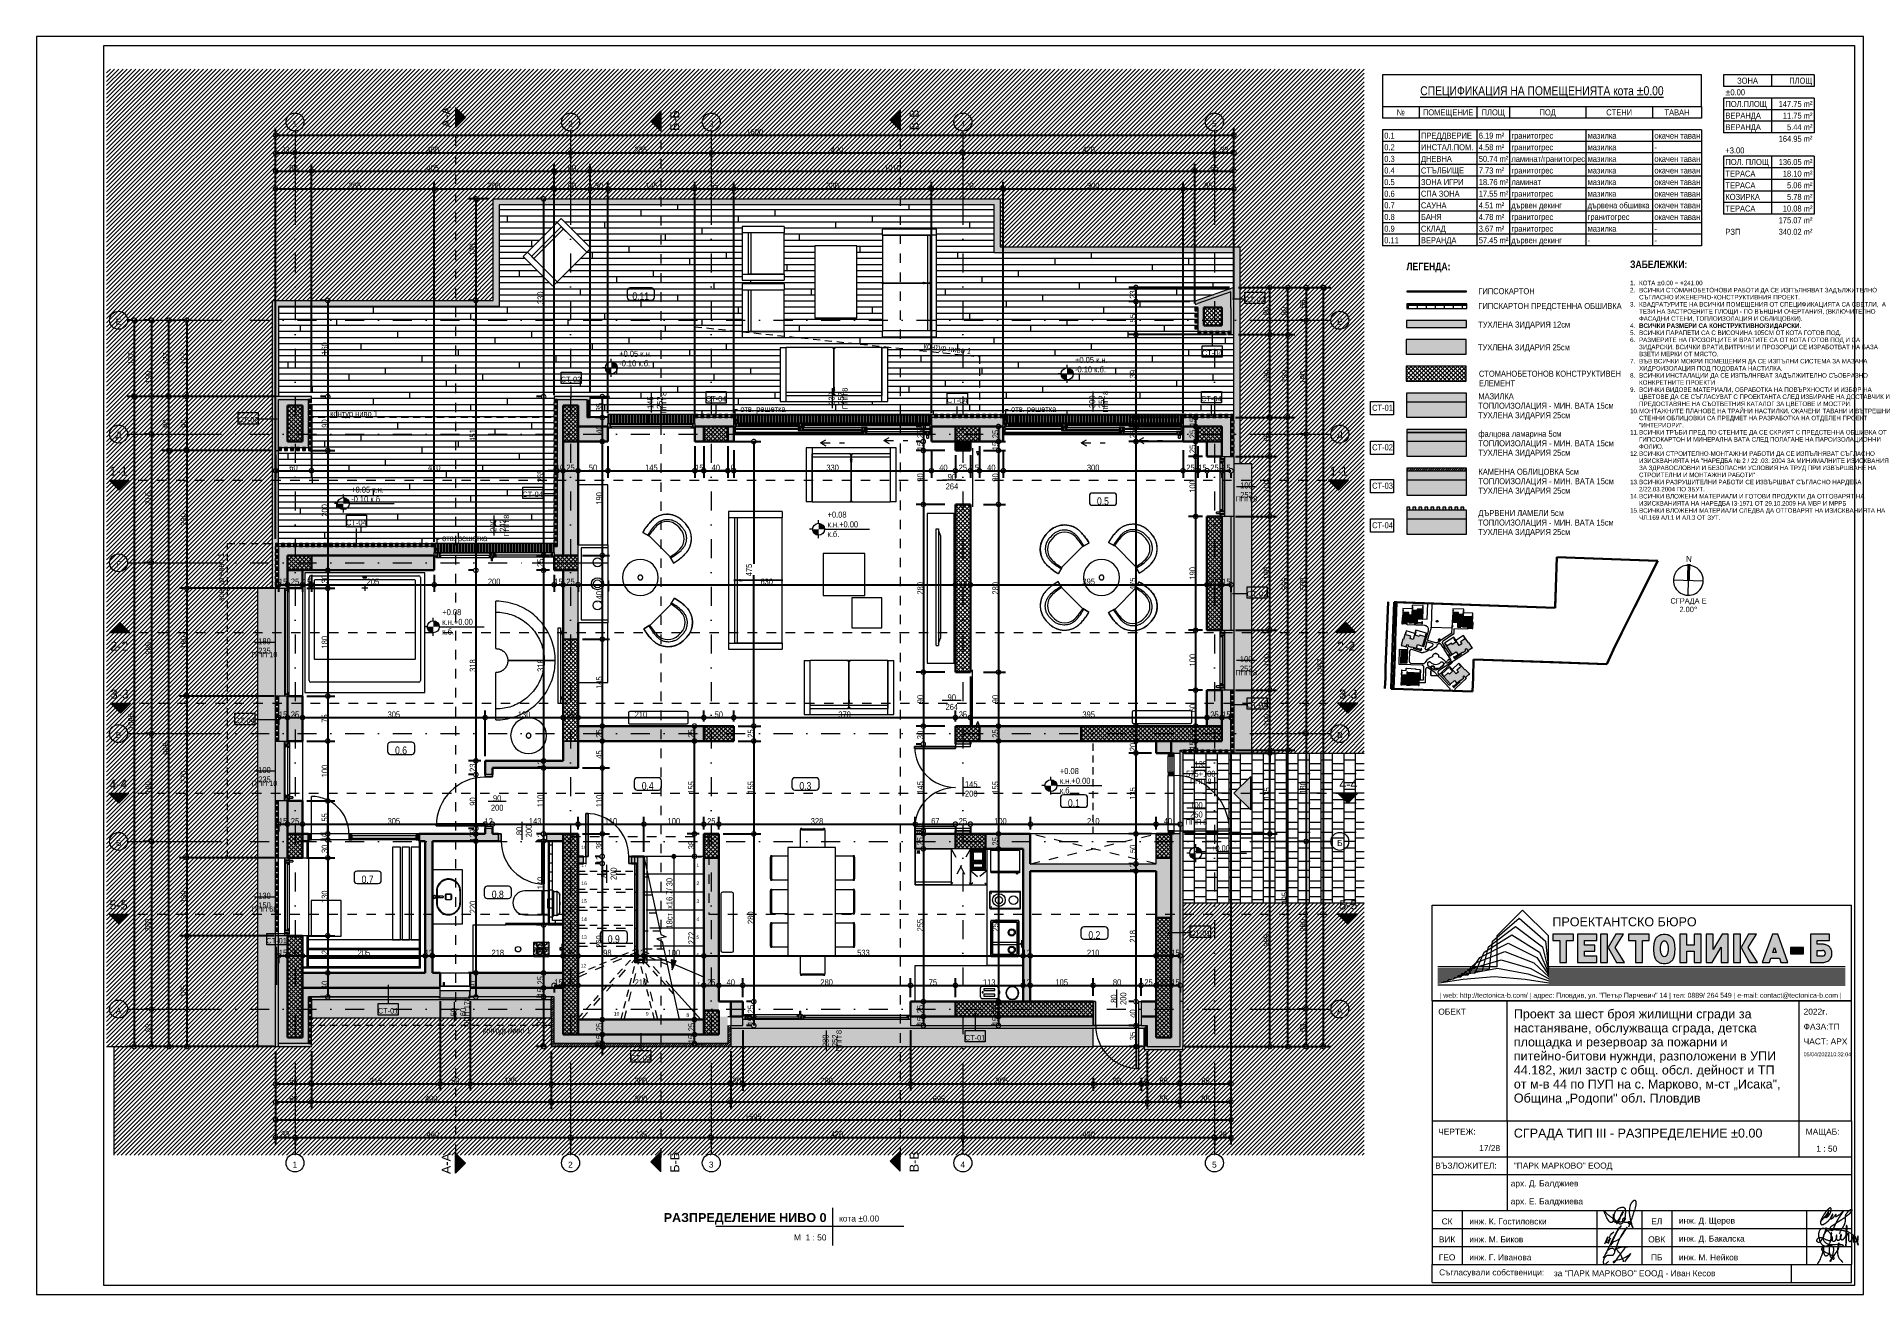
# Model space of a CAD drawing. Header units: centimetres. Extents: x 0 to 25250, y 0 to 2250.
# Drawn here: x 0 to 3050, y 0 to 2100 of the extents above; entities that cross this region are included whole.
import ezdxf

# ---------------------------------------------------------------- set-up
doc = ezdxf.new("R2010")
doc.units = ezdxf.units.CM
for name, pattern in [('17-View-1$0$Dash', [31.75, 15.875, -15.875]), ('17-View-1$0$Dash dot', [79.375, 31.75, -23.8125, 0, -23.8125]), ('17-View-1$0$Overhead', [19.84375, 11.90625, -7.9375])]:
    doc.linetypes.add(name, pattern=pattern)
for name, color, linetype, lineweight in [('A-ANNO-DIMS', 7, 'Continuous', 9), ('A-ANNO-NOTE', 7, 'Continuous', 9), ('A-AREA', 7, 'Continuous', 9), ('A-AREA-IDEN', 7, 'Continuous', 9), ('A-DETL', 7, 'Continuous', 9), ('A-DETL-GENF', 7, 'Continuous', 9), ('A-DETL-MBND', 7, 'Continuous', 9), ('A-DETL-THIN', 7, 'Continuous', 9), ('A-DOOR', 7, 'Continuous', 9), ('A-DOOR-FRAM', 7, 'Continuous', 15), ('A-DOOR-IDEN', 7, 'Continuous', 9), ('A-DOOR-OPNG', 7, 'Continuous', 15), ('A-FLOR', 7, 'Continuous', 9), ('A-FLOR-HRAL', 7, 'Continuous', 9), ('A-FLOR-HRAL-MBND', 7, 'Continuous', 9), ('A-FLOR-OVHD', 7, '17-View-1$0$Overhead', 9), ('A-FLOR-PATT', 7, 'Continuous', 9), ('A-GENM', 7, 'Continuous', 9), ('A-GLAZ', 7, 'Continuous', 5), ('A-GLAZ-CURT', 7, 'Continuous', 9), ('A-GLAZ-CWMG', 7, 'Continuous', 9), ('A-GLAZ-HDLN', 7, '17-View-1$0$Dash', 5), ('A-GLAZ-IDEN', 7, 'Continuous', 9), ('A-WALL', 7, 'Continuous', 9), ('A-WALL-FNSH', 7, 'Continuous', 9), ('A-WALL-IDEN', 7, 'Continuous', 9), ('A-WALL-PATT', 7, 'Continuous', 9), ('E-ELEC-EQPM', 7, 'Continuous', 9), ('G-ANNO-DIMS', 7, 'Continuous', 9), ('G-ANNO-SCHD', 7, 'Continuous', 9), ('G-ANNO-SYMB', 7, 'Continuous', 9), ('G-ANNO-TEXT', 7, 'Continuous', 9), ('G-ANNO-TTLB', 7, 'Continuous', 9), ('G-IMPT', 7, 'Continuous', 9), ('I-FURN', 7, 'Continuous', 9), ('I-FURN-HDLN', 7, '17-View-1$0$Dash', 9), ('M-EQPM', 7, 'Continuous', 9), ('P-PIPE', 7, 'Continuous', 9), ('P-SANR-FIXT', 7, 'Continuous', 9), ('Q-SPCQ', 7, 'Continuous', 9), ('S-COLS', 7, 'Continuous', 9), ('S-GRID', 7, 'Continuous', 9), ('S-GRID-IDEN', 7, 'Continuous', 9), ('S-STRS', 7, 'Continuous', 9), ('S-STRS-ANNO', 7, 'Continuous', 9), ('S-STRS-IDEN', 7, 'Continuous', 9), ('S-STRS-MBND', 7, '17-View-1$0$Dash', 9)]:
    doc.layers.add(name, color=color, linetype=linetype, lineweight=lineweight)
doc.styles.add('17-View-1$0$Arial', font='arial.ttf', dxfattribs={"height": 5.953125})
doc.styles.add('17-View-1$0$Arial Narrow', font='ARIALN.TTF', dxfattribs={"height": 12.5})
doc.styles.add('17-View-1$0$Arial Narrow_1', font='ARIALN.TTF', dxfattribs={"height": 10})
doc.styles.add('17-View-1$0$Arial Narrow_2', font='ARIALN.TTF', dxfattribs={"height": 8.75})
doc.styles.add('17-View-1$0$Arial Narrow_3', font='ARIALN.TTF', dxfattribs={"height": 10})
doc.styles.add('17-View-1$0$Arial Narrow_4', font='ARIALN.TTF', dxfattribs={"height": 10})
doc.styles.add('17-View-1$0$Arial Narrow_5', font='ARIALN.TTF', dxfattribs={"height": 9})
doc.styles.add('17-View-1$0$Arial_1', font='arial.ttf', dxfattribs={"height": 10})
doc.styles.add('17-View-1$0$Arial_2', font='arial.ttf', dxfattribs={"height": 15})
doc.styles.add('17-View-2$0$Arial Narrow', font='ARIALN.TTF', dxfattribs={"height": 10})
doc.styles.add('17-View-2$0$Arial Narrow_1', font='ARIALN.TTF', dxfattribs={"height": 12.5})
doc.styles.add('17-View-4$0$Arial Narrow', font='ARIALN.TTF', dxfattribs={"height": 7.5})
doc.styles.add('17-View-4$0$Arial Narrow_1', font='ARIALN.TTF', dxfattribs={"height": 12.5})
doc.styles.add('17_xrefed$0$Arial', font='arial.ttf', dxfattribs={"height": 0.2})
doc.styles.add('17_xrefed$0$Arial Narrow', font='ARIALN.TTF', dxfattribs={"height": 0.13})
doc.styles.add('17_xrefed$0$Arial Narrow_1', font='ARIALN.TTF', dxfattribs={"height": 0.3})
doc.styles.add('17_xrefed$0$Arial Narrow_2', font='ARIALN.TTF', dxfattribs={"height": 0.2})
doc.styles.add('17_xrefed$0$Arial Narrow_3', font='ARIALN.TTF', dxfattribs={"height": 0.18})
doc.styles.add('17_xrefed$0$Arial_1', font='arial.ttf', dxfattribs={"height": 0.3})
doc.styles.add('17_xrefed$0$Arial_2', font='arial.ttf', dxfattribs={"height": 0.165})
doc.styles.add('17_xrefed$0$Arial_B', font='arialbd.ttf', dxfattribs={"height": 0.3})
doc.styles.add('17_xrefed$0$Bahnschrift', font='bahnschrift.ttf', dxfattribs={"height": 0.2})
doc.dimstyles.new('17-View-1$0$TEC_DIM', dxfattribs={"dimscale": 30.48, "dimtxt": 10.23431, "dimasz": 0.492126, "dimexe": 0.393701, "dimexo": 0.246063, "dimgap": 0, "dimtad": 1, "dimdec": 0, "dimzin": 0, "dimdsep": 46, "dimtxsty": '17-View-1$0$Arial Narrow_3', "dimblk1": '17-View-1$0$_DotSmall', "dimblk2": '17-View-1$0$_DotSmall', "dimsah": 1, "dimcen": 0.09, "dimazin": 0, "dimtfac": 1, "dimtdec": 4, "dimtix": 1, "dimtmove": 0, "dimatfit": 3, "dimfxl": 1, "dimtvp": 1, "dimtolj": 1, "dimtzin": 0, "dimarcsym": 2})
doc.dimstyles.new('17-View-1$0$TEC_DIM_1', dxfattribs={"dimscale": 30.48, "dimtxt": 10.23431, "dimasz": 0.492126, "dimexe": 0.393701, "dimexo": 0.246063, "dimgap": 0, "dimtad": 1, "dimdec": 0, "dimzin": 0, "dimdsep": 46, "dimtxsty": '17-View-1$0$Arial Narrow_4', "dimblk1": '17-View-1$0$_DotSmall', "dimblk2": '17-View-1$0$_DotSmall', "dimsah": 1, "dimcen": 0.09, "dimazin": 0, "dimtfac": 1, "dimtdec": 4, "dimtix": 1, "dimtmove": 0, "dimatfit": 3, "dimfxl": 1, "dimtvp": 1, "dimtolj": 1, "dimtzin": 0, "dimarcsym": 2})
doc.dimstyles.new('17-View-1$0$TEC_DIM_2', dxfattribs={"dimscale": 30.48, "dimtxt": 10.23431, "dimasz": 0.492126, "dimexe": 0.393701, "dimexo": 0.246063, "dimgap": 0, "dimtad": 1, "dimdec": 0, "dimzin": 0, "dimdsep": 46, "dimtxsty": '17-View-1$0$Arial Narrow_3', "dimblk1": '17-View-1$0$_DotSmall', "dimblk2": '17-View-1$0$_DotSmall', "dimsah": 1, "dimcen": 0.09, "dimazin": 0, "dimtfac": 1, "dimtdec": 4, "dimtix": 1, "dimtmove": 2, "dimatfit": 3, "dimfxl": 1, "dimtvp": 1, "dimtolj": 1, "dimtzin": 0, "dimarcsym": 2})
doc.dimstyles.new('17-View-1$0$TEC_DIM_3', dxfattribs={"dimscale": 30.48, "dimtxt": 10.23431, "dimasz": 0.492126, "dimexe": 0.393701, "dimexo": 0.246063, "dimgap": 0, "dimtad": 1, "dimdec": 0, "dimzin": 0, "dimdsep": 46, "dimtxsty": '17-View-1$0$Arial Narrow_3', "dimblk1": '17-View-1$0$_DotSmall', "dimblk2": '17-View-1$0$_DotSmall', "dimsah": 1, "dimcen": 0.09, "dimazin": 0, "dimtfac": 1, "dimtdec": 4, "dimtix": 1, "dimtmove": 0, "dimatfit": 3, "dimfxl": 1, "dimtvp": 1, "dimtolj": 1, "dimtzin": 0, "dimarcsym": 2})
pattern_1 = [(45, (-1006133.902, 862055.4788), (-1.767766953, 1.767766953), [])]
pattern_2 = [(45, (-1006133.902, 862055.479), (-3.535533906, 3.535533906), []), (135, (-1006133.902, 862055.479), (-3.535533906, -3.535533906), [])]
pattern_3 = [(45, (-1006133.902, 862055.479), (-3.535533906, 3.535533906), [])]
pattern_4 = [(90, (-1006133.902, 862055.4788), (-2.5, 2e-16), [])]

# ---------------------------------------------------------------- blocks, each defined once
blk = doc.blocks.new('TEC_ОФИЦИАЛНА РАМКА - TEC_ОФИЦИАЛНА РАМКА-2548454-СГРАДА ТИП III - РАЗПРЕДЕЛЕНИЕ _0_00')
at = {"layer": 'G-ANNO-TTLB', "true_color": 0xc0c0c0}
for points in [[(31.94, 7.583), (31.94, 7.377), (31.708, 7.377), (31.708, 6.641), (31.477, 6.641), (31.477, 7.377), (31.245, 7.377), (31.245, 7.583)], [(32.712, 6.848), (32.712, 6.641), (32.072, 6.641), (32.072, 7.583), (32.712, 7.583), (32.712, 7.377), (32.303, 7.377), (32.303, 7.219), (32.653, 7.219), (32.653, 7.013), (32.303, 7.013), (32.303, 6.848)], [(32.845, 7.581), (33.076, 7.581), (33.076, 6.641), (32.845, 6.641)], [(33.371, 6.641), (33.093, 7.135), (33.347, 7.581), (33.613, 7.581), (33.335, 7.143), (33.644, 6.641)], [(34.469, 7.583), (34.469, 7.377), (34.237, 7.377), (34.237, 6.641), (34.006, 6.641), (34.006, 7.377), (33.774, 7.377), (33.774, 7.583)], [(35.969, 7.221), (35.969, 7.583), (36.201, 7.583), (36.201, 6.641), (35.969, 6.641), (35.969, 7.014), (35.723, 7.014), (35.723, 6.641), (35.491, 6.641), (35.491, 7.583), (35.723, 7.583), (35.723, 7.221)], [(36.902, 7.583), (37.104, 7.583), (37.104, 6.641), (36.873, 6.641), (36.873, 7.155), (36.571, 6.641), (36.369, 6.641), (36.369, 7.583), (36.6, 7.583), (36.6, 7.07)], [(37.283, 7.581), (37.514, 7.581), (37.514, 6.641), (37.283, 6.641)], [(37.809, 6.641), (37.532, 7.135), (37.786, 7.581), (38.052, 7.581), (37.774, 7.143), (38.082, 6.641)], [(39.18, 7.133), (39.614, 7.133), (39.614, 6.93), (39.18, 6.93)]]:
    blk.add_hatch(color=9, dxfattribs=at).paths.add_polyline_path(points)
h = blk.add_hatch(color=9, dxfattribs=at)
edge = h.paths.add_edge_path()
edge.add_spline(control_points=[(34.612, 7.088), (34.612, 7.115), (34.613, 7.156), (34.617, 7.211), (34.621, 7.245), (34.625, 7.271), (34.628, 7.291), (34.633, 7.31), (34.637, 7.329), (34.643, 7.347), (34.649, 7.365), (34.655, 7.382), (34.665, 7.405), (34.679, 7.432), (34.7, 7.461), (34.724, 7.487), (34.751, 7.51), (34.783, 7.529), (34.828, 7.55), (34.916, 7.574), (35.025, 7.575), (35.113, 7.55), (35.158, 7.529), (35.19, 7.51), (35.217, 7.487), (35.241, 7.461), (35.258, 7.436), (35.27, 7.415), (35.278, 7.399), (35.286, 7.382), (35.292, 7.365), (35.298, 7.347), (35.304, 7.329), (35.308, 7.31), (35.314, 7.284), (35.319, 7.252), (35.324, 7.211), (35.328, 7.156), (35.329, 7.115), (35.329, 7.088)], knot_values=[-1, -1, -1, -1, -0.944444, -0.916667, -0.888889, -0.875, -0.861111, -0.847222, -0.833333, -0.819444, -0.805556, -0.791667, -0.777778, -0.75, -0.722222, -0.694444, -0.666667, -0.638889, -0.611111, -0.555556, -0.444444, -0.388889, -0.361111, -0.333333, -0.305556, -0.277778, -0.25, -0.236111, -0.222222, -0.208333, -0.194444, -0.180556, -0.166667, -0.152778, -0.138889, -0.111111, -0.083333, -0.055556, 0, 0, 0, 0], degree=3, periodic=0)
edge.add_spline(control_points=[(35.329, 7.088), (35.329, 7.06), (35.328, 7.019), (35.324, 6.964), (35.32, 6.93), (35.316, 6.904), (35.313, 6.884), (35.308, 6.865), (35.304, 6.846), (35.298, 6.828), (35.292, 6.81), (35.286, 6.793), (35.276, 6.77), (35.262, 6.744), (35.241, 6.714), (35.217, 6.688), (35.19, 6.665), (35.158, 6.646), (35.113, 6.625), (35.025, 6.601), (34.916, 6.601), (34.828, 6.625), (34.783, 6.646), (34.751, 6.665), (34.724, 6.688), (34.7, 6.714), (34.683, 6.739), (34.671, 6.76), (34.663, 6.776), (34.655, 6.793), (34.649, 6.81), (34.643, 6.828), (34.637, 6.846), (34.633, 6.865), (34.627, 6.891), (34.622, 6.924), (34.617, 6.964), (34.613, 7.019), (34.612, 7.06), (34.612, 7.088)], knot_values=[-1, -1, -1, -1, -0.944444, -0.916667, -0.888889, -0.875, -0.861111, -0.847222, -0.833333, -0.819444, -0.805556, -0.791667, -0.777778, -0.75, -0.722222, -0.694444, -0.666667, -0.638889, -0.611111, -0.555556, -0.444444, -0.388889, -0.361111, -0.333333, -0.305556, -0.277778, -0.25, -0.236111, -0.222222, -0.208333, -0.194444, -0.180556, -0.166667, -0.152778, -0.138889, -0.111111, -0.083333, -0.055556, 0, 0, 0, 0], degree=3, periodic=0)
edge = h.paths.add_edge_path()
edge.add_spline(control_points=[(34.843, 7.096), (34.844, 7.071), (34.846, 7.024), (34.857, 6.964), (34.87, 6.923), (34.883, 6.896), (34.894, 6.879), (34.905, 6.864), (34.922, 6.847), (34.952, 6.828), (34.989, 6.828), (35.019, 6.847), (35.036, 6.864), (35.047, 6.879), (35.058, 6.896), (35.068, 6.917), (35.076, 6.94), (35.086, 6.974), (35.095, 7.024), (35.097, 7.071), (35.097, 7.096)], knot_values=[-1, -1, -1, -1, -0.928571, -0.857143, -0.785714, -0.75, -0.714286, -0.678571, -0.642857, -0.571429, -0.428571, -0.357143, -0.321429, -0.285714, -0.25, -0.214286, -0.178571, -0.142857, -0.071429, 0, 0, 0, 0], degree=3, periodic=0)
edge.add_spline(control_points=[(35.097, 7.096), (35.097, 7.121), (35.095, 7.169), (35.084, 7.228), (35.071, 7.269), (35.058, 7.296), (35.047, 7.314), (35.036, 7.329), (35.019, 7.345), (34.989, 7.364), (34.952, 7.364), (34.922, 7.345), (34.905, 7.329), (34.894, 7.314), (34.883, 7.296), (34.873, 7.276), (34.865, 7.253), (34.855, 7.218), (34.846, 7.169), (34.844, 7.121), (34.843, 7.096)], knot_values=[-1, -1, -1, -1, -0.928571, -0.857143, -0.785714, -0.75, -0.714286, -0.678571, -0.642857, -0.571429, -0.428571, -0.357143, -0.321429, -0.285714, -0.25, -0.214286, -0.178571, -0.142857, -0.071429, 0, 0, 0, 0], degree=3, periodic=0)
h = blk.add_hatch(color=9, dxfattribs=at)
h.paths.add_polyline_path([(38.757, 7.583), (39.1, 6.641), (38.858, 6.641), (38.814, 6.781), (38.524, 6.781), (38.478, 6.641), (38.236, 6.641), (38.578, 7.583)])
h.paths.add_polyline_path([(38.7, 6.975), (38.646, 7.144), (38.589, 6.975)])
h = blk.add_hatch(color=9, dxfattribs=at)
edge = h.paths.add_edge_path()
edge.add_line((39.847, 6.641), (39.847, 7.583))
edge.add_line((39.847, 7.583), (40.49, 7.583))
edge.add_line((40.49, 7.583), (40.49, 7.377))
edge.add_line((40.49, 7.377), (40.078, 7.377))
edge.add_line((40.078, 7.377), (40.078, 7.247))
edge.add_line((40.078, 7.247), (40.253, 7.247))
edge.add_spline(control_points=[(40.253, 7.247), (40.295, 7.247), (40.353, 7.238), (40.418, 7.212), (40.475, 7.175), (40.529, 7.114), (40.57, 7.009), (40.57, 6.867), (40.524, 6.765), (40.462, 6.703), (40.404, 6.668), (40.335, 6.646), (40.281, 6.641), (40.253, 6.641)], knot_values=[0, 0, 0, 0, 0.107143, 0.160714, 0.214286, 0.321429, 0.428571, 0.571429, 0.714286, 0.785714, 0.857143, 0.928571, 1, 1, 1, 1], degree=3, periodic=0)
edge.add_line((40.253, 6.641), (39.847, 6.641))
edge = h.paths.add_edge_path()
edge.add_line((40.078, 6.848), (40.253, 6.848))
edge.add_arc((40.253, 6.944), 0.0966, 270, 450)
edge.add_line((40.253, 7.041), (40.078, 7.041))
edge.add_line((40.078, 7.041), (40.078, 6.848))
at = {"layer": 'A-ANNO-NOTE'}
for p, q in [((27.221, 8.554), (41.221, 8.554)), ((27.221, 5.354), (27.221, 8.554)), ((41.221, 5.354), (41.221, 8.554)), ((29.237, 7.348), (30.12, 8.113)), ((30.239, 8.39), (29.378, 7.529)), ((30.12, 8.113), (31.002, 7.348)), ((31.099, 7.529), (30.239, 8.39)), ((28.956, 6.984), (29.881, 7.558)), ((29.096, 7.166), (30, 7.835)), ((29.137, 6.427), (29.237, 7.348)), ((29.378, 7.529), (29.378, 6.494)), ((29.881, 7.558), (30.807, 6.984)), ((30, 7.835), (30.904, 7.166)), ((31.002, 7.348), (31.102, 6.427)), ((31.099, 6.494), (31.099, 7.529)), ((31.94, 7.583), (31.245, 7.583)), ((31.245, 7.583), (31.245, 7.377)), ((31.245, 7.377), (31.477, 7.377)), ((31.477, 7.377), (31.477, 6.641)), ((31.708, 6.641), (31.708, 7.377)), ((31.708, 7.377), (31.94, 7.377)), ((31.94, 7.377), (31.94, 7.583)), ((32.712, 7.583), (32.072, 7.583)), ((32.072, 7.583), (32.072, 6.641)), ((32.303, 7.219), (32.303, 7.377)), ((32.303, 7.377), (32.712, 7.377)), ((32.712, 7.377), (32.712, 7.583)), ((32.845, 7.581), (32.845, 6.641)), ((33.076, 7.581), (32.845, 7.581)), ((33.076, 6.641), (33.076, 7.581)), ((33.347, 7.581), (33.093, 7.135)), ((33.335, 7.143), (33.613, 7.581)), ((33.613, 7.581), (33.347, 7.581)), ((34.469, 7.583), (33.774, 7.583)), ((33.774, 7.583), (33.774, 7.377)), ((33.774, 7.377), (34.006, 7.377)), ((34.006, 7.377), (34.006, 6.641)), ((34.237, 6.641), (34.237, 7.377)), ((34.237, 7.377), (34.469, 7.377)), ((34.469, 7.377), (34.469, 7.583)), ((35.723, 7.583), (35.491, 7.583)), ((35.491, 7.583), (35.491, 6.641)), ((35.723, 7.221), (35.723, 7.583)), ((36.201, 7.583), (35.969, 7.583)), ((35.969, 7.583), (35.969, 7.221)), ((36.201, 6.641), (36.201, 7.583)), ((36.6, 7.583), (36.369, 7.583)), ((36.369, 7.583), (36.369, 6.641)), ((36.902, 7.583), (36.6, 7.07)), ((36.6, 7.07), (36.6, 7.583)), ((37.104, 7.583), (36.902, 7.583)), ((37.104, 6.641), (37.104, 7.583)), ((37.283, 7.581), (37.283, 6.641)), ((37.514, 7.581), (37.283, 7.581)), ((37.514, 6.641), (37.514, 7.581)), ((37.786, 7.581), (37.532, 7.135)), ((37.774, 7.143), (38.052, 7.581)), ((38.052, 7.581), (37.786, 7.581)), ((38.578, 7.583), (38.236, 6.641)), ((38.757, 7.583), (38.578, 7.583)), ((39.1, 6.641), (38.757, 7.583)), ((40.49, 7.583), (39.847, 7.583)), ((39.847, 7.583), (39.847, 6.641)), ((40.078, 7.247), (40.078, 7.377)), ((40.078, 7.377), (40.49, 7.377)), ((40.49, 7.377), (40.49, 7.583)), ((28.416, 6.228), (28.815, 6.803)), ((28.533, 6.44), (29.524, 6.727)), ((28.656, 6.294), (28.956, 6.984)), ((28.674, 6.621), (29.643, 7.004)), ((28.815, 6.803), (29.762, 7.281)), ((28.897, 6.361), (29.096, 7.166)), ((29.524, 6.727), (30.514, 6.44)), ((29.643, 7.004), (30.612, 6.621)), ((29.762, 7.281), (30.709, 6.803)), ((30.709, 6.803), (31.108, 6.228)), ((30.807, 6.984), (31.106, 6.294)), ((30.904, 7.166), (31.104, 6.361)), ((32.653, 7.219), (32.303, 7.219)), ((32.303, 6.848), (32.303, 7.013)), ((32.303, 7.013), (32.653, 7.013)), ((32.712, 6.848), (32.303, 6.848)), ((32.653, 7.013), (32.653, 7.219)), ((32.712, 6.641), (32.712, 6.848)), ((33.093, 7.135), (33.371, 6.641)), ((33.644, 6.641), (33.335, 7.143)), ((35.969, 7.221), (35.723, 7.221)), ((35.723, 6.641), (35.723, 7.014)), ((35.723, 7.014), (35.969, 7.014)), ((35.969, 7.014), (35.969, 6.641)), ((36.571, 6.641), (36.873, 7.155)), ((36.873, 7.155), (36.873, 6.641)), ((37.532, 7.135), (37.809, 6.641)), ((38.082, 6.641), (37.774, 7.143)), ((38.478, 6.641), (38.524, 6.781)), ((38.524, 6.781), (38.814, 6.781)), ((38.589, 6.975), (38.646, 7.144)), ((38.7, 6.975), (38.589, 6.975)), ((38.646, 7.144), (38.7, 6.975)), ((38.814, 6.781), (38.858, 6.641)), ((39.18, 7.133), (39.18, 6.93)), ((39.614, 7.133), (39.18, 7.133)), ((39.18, 6.93), (39.614, 6.93)), ((39.614, 6.93), (39.614, 7.133)), ((40.253, 7.247), (40.078, 7.247)), ((40.078, 6.848), (40.078, 7.041)), ((40.078, 7.041), (40.253, 7.041)), ((40.253, 6.848), (40.078, 6.848)), ((29.378, 6.494), (27.407, 6.494)), ((27.407, 6.427), (29.137, 6.427)), ((27.407, 6.361), (28.897, 6.361)), ((27.407, 6.294), (28.656, 6.294)), ((27.407, 6.228), (28.416, 6.228)), ((27.407, 6.161), (28.175, 6.161)), ((27.694, 6.028), (28.392, 6.258)), ((27.935, 6.095), (28.533, 6.44)), ((28.175, 6.161), (28.674, 6.621)), ((28.252, 6.077), (29.285, 6.172)), ((28.392, 6.258), (29.404, 6.449)), ((29.285, 6.172), (30.319, 6.077)), ((29.404, 6.449), (30.417, 6.258)), ((30.417, 6.258), (31.115, 6.028)), ((30.514, 6.44), (31.113, 6.095)), ((30.612, 6.621), (31.11, 6.161)), ((41.01, 6.494), (31.099, 6.494)), ((31.102, 6.427), (41.01, 6.427)), ((31.104, 6.361), (41.01, 6.361)), ((31.106, 6.294), (41.01, 6.294)), ((31.108, 6.228), (41.01, 6.228)), ((31.11, 6.161), (41.01, 6.161)), ((31.477, 6.641), (31.708, 6.641)), ((32.072, 6.641), (32.712, 6.641)), ((32.845, 6.641), (33.076, 6.641)), ((33.371, 6.641), (33.644, 6.641)), ((34.006, 6.641), (34.237, 6.641)), ((35.491, 6.641), (35.723, 6.641)), ((35.969, 6.641), (36.201, 6.641)), ((36.369, 6.641), (36.571, 6.641)), ((36.873, 6.641), (37.104, 6.641)), ((37.283, 6.641), (37.514, 6.641)), ((37.809, 6.641), (38.082, 6.641)), ((38.236, 6.641), (38.478, 6.641)), ((38.858, 6.641), (39.1, 6.641)), ((39.847, 6.641), (40.253, 6.641)), ((27.407, 6.095), (27.935, 6.095)), ((27.407, 6.028), (27.694, 6.028)), ((27.407, 5.962), (27.454, 5.962)), ((27.407, 5.895), (41.01, 5.895)), ((27.454, 5.962), (28.252, 6.077)), ((30.319, 6.077), (31.117, 5.962)), ((31.113, 6.095), (41.01, 6.095)), ((31.115, 6.028), (41.01, 6.028)), ((31.117, 5.962), (41.01, 5.962)), ((41.221, 5.354), (27.221, 5.354)), ((27.221, 5.354), (27.221, 1.354)), ((27.221, 5.354), (41.221, 5.354)), ((29.721, 1.354), (29.721, 5.354)), ((39.471, 1.354), (39.471, 5.354)), ((41.221, 1.354), (41.221, 5.354)), ((27.221, 1.354), (27.221, -1.646)), ((27.221, 1.354), (41.221, 1.354)), ((27.221, 1.354), (41.221, 1.354)), ((29.721, 1.354), (29.721, -1.646)), ((39.471, 0.154), (39.471, 1.354)), ((41.221, 1.354), (41.221, -1.646)), ((27.221, 0.154), (41.221, 0.154)), ((27.221, -0.446), (41.221, -0.446)), ((27.221, -1.646), (41.221, -1.646)), ((27.221, -1.646), (27.221, -3.446)), ((27.223, -1.646), (41.223, -1.646)), ((28.221, -1.646), (28.221, -3.446)), ((32.721, -1.646), (32.721, -3.446)), ((34.221, -1.646), (34.221, -3.446)), ((35.221, -1.646), (35.221, -3.446)), ((39.721, -1.646), (39.721, -3.446)), ((41.221, -1.646), (41.221, -3.446)), ((27.223, -2.246), (41.223, -2.246)), ((33.174, -2.466), (33.217, -2.416)), ((33.217, -2.416), (33.285, -2.357)), ((33.308, -2.497), (33.36, -2.398)), ((33.422, -2.298), (33.336, -2.457)), ((33.36, -2.398), (33.478, -2.212)), ((33.531, -2.143), (33.422, -2.298)), ((33.478, -2.212), (33.517, -2.161)), ((33.517, -2.161), (33.531, -2.143)), ((33.633, -2.317), (33.551, -2.447)), ((33.562, -2.471), (33.614, -2.387)), ((33.614, -2.387), (33.643, -2.346)), ((33.676, -2.261), (33.633, -2.317)), ((33.643, -2.346), (33.718, -2.229)), ((33.712, -2.222), (33.676, -2.261)), ((33.727, -2.199), (33.712, -2.222)), ((33.718, -2.229), (33.73, -2.203)), ((27.223, -2.846), (41.223, -2.846)), ((32.981, -2.761), (33.082, -2.526)), ((32.99, -3.149), (33.122, -2.891)), ((33.047, -2.627), (33.032, -2.679)), ((33.032, -2.679), (33.033, -2.702)), ((33.033, -2.702), (33.037, -2.719)), ((33.082, -2.526), (33.047, -2.627)), ((33.047, -3.025), (33.065, -2.994)), ((33.047, -3.057), (33.047, -3.025)), ((33.053, -2.725), (33.063, -2.712)), ((33.063, -2.712), (33.082, -2.696)), ((33.065, -2.994), (33.094, -2.959)), ((33.082, -2.696), (33.096, -2.676)), ((33.103, -2.712), (33.086, -2.748)), ((33.094, -2.959), (33.13, -2.929)), ((33.096, -2.676), (33.114, -2.649)), ((33.12, -2.667), (33.103, -2.712)), ((33.114, -2.649), (33.138, -2.61)), ((33.147, -2.613), (33.12, -2.667)), ((33.122, -2.891), (33.243, -2.627)), ((33.13, -2.929), (33.167, -2.907)), ((33.138, -2.61), (33.155, -2.588)), ((33.139, -2.568), (33.143, -2.529)), ((33.143, -2.529), (33.174, -2.466)), ((33.174, -2.567), (33.147, -2.613)), ((33.155, -2.588), (33.174, -2.567)), ((33.167, -2.907), (33.219, -2.898)), ((33.181, -2.801), (33.24, -2.731)), ((33.197, -2.777), (33.181, -2.801)), ((33.217, -2.72), (33.197, -2.777)), ((33.254, -2.612), (33.217, -2.72)), ((33.219, -2.898), (33.245, -2.9)), ((33.24, -2.731), (33.271, -2.69)), ((33.243, -2.627), (33.308, -2.497)), ((33.245, -2.9), (33.267, -2.913)), ((33.291, -2.545), (33.254, -2.612)), ((33.267, -2.913), (33.281, -2.928)), ((33.271, -2.69), (33.291, -2.671)), ((33.281, -2.928), (33.307, -2.972)), ((33.336, -2.457), (33.291, -2.545)), ((33.312, -3.029), (33.295, -3.073)), ((33.306, -2.668), (33.329, -2.663)), ((33.307, -2.972), (33.312, -3.029)), ((33.324, -2.993), (33.309, -3.032)), ((33.368, -2.873), (33.324, -2.993)), ((33.329, -2.663), (33.35, -2.65)), ((33.35, -2.65), (33.37, -2.642)), ((33.387, -2.814), (33.368, -2.873)), ((33.37, -2.642), (33.392, -2.637)), ((33.435, -2.689), (33.387, -2.814)), ((33.387, -2.939), (33.389, -2.919)), ((33.394, -2.964), (33.387, -2.939)), ((33.389, -2.919), (33.407, -2.903)), ((33.392, -2.637), (33.414, -2.622)), ((33.415, -2.989), (33.394, -2.964)), ((33.407, -2.903), (33.443, -2.887)), ((33.414, -2.622), (33.452, -2.598)), ((33.452, -3.033), (33.415, -2.989)), ((33.484, -2.581), (33.435, -2.689)), ((33.443, -2.887), (33.486, -2.875)), ((33.452, -2.598), (33.52, -2.529)), ((33.491, -3.079), (33.452, -3.033)), ((33.502, -2.544), (33.484, -2.581)), ((33.486, -2.875), (33.529, -2.863)), ((33.551, -2.447), (33.502, -2.544)), ((33.52, -2.529), (33.562, -2.471)), ((33.529, -2.863), (33.562, -2.858)), ((33.595, -2.964), (33.533, -3.053)), ((33.562, -2.858), (33.614, -2.854)), ((33.637, -2.909), (33.595, -2.964)), ((33.614, -2.854), (33.65, -2.854)), ((33.667, -2.854), (33.637, -2.909)), ((33.65, -2.854), (33.703, -2.854)), ((33.703, -2.854), (33.748, -2.854)), ((33.748, -2.854), (33.795, -2.846)), ((27.221, -4.046), (27.221, -3.446)), ((27.221, -3.446), (41.221, -3.446)), ((27.223, -3.446), (41.223, -3.446)), ((32.938, -3.302), (32.931, -3.34)), ((32.931, -3.34), (32.931, -3.37)), ((32.931, -3.37), (32.933, -3.392)), ((32.937, -3.204), (32.932, -3.234)), ((32.933, -3.392), (32.942, -3.408)), ((32.955, -3.174), (32.937, -3.204)), ((32.949, -3.27), (32.938, -3.302)), ((32.939, -3.236), (32.965, -3.209)), ((32.942, -3.408), (32.958, -3.424)), ((32.962, -3.243), (32.949, -3.27)), ((32.958, -3.424), (32.989, -3.429)), ((32.978, -3.22), (32.962, -3.243)), ((32.965, -3.209), (32.99, -3.149)), ((32.991, -3.201), (32.978, -3.22)), ((32.989, -3.429), (33.013, -3.42)), ((33.014, -3.179), (32.991, -3.201)), ((33.013, -3.42), (33.041, -3.404)), ((33.039, -3.161), (33.014, -3.179)), ((33.071, -3.15), (33.039, -3.161)), ((33.041, -3.404), (33.067, -3.382)), ((33.059, -3.068), (33.047, -3.057)), ((33.067, -3.382), (33.09, -3.366)), ((33.103, -3.15), (33.071, -3.15)), ((33.09, -3.366), (33.101, -3.35)), ((33.101, -3.35), (33.11, -3.331)), ((33.143, -3.15), (33.103, -3.15)), ((33.199, -3.15), (33.143, -3.15)), ((33.236, -3.146), (33.199, -3.15)), ((33.259, -3.13), (33.236, -3.146)), ((33.277, -3.105), (33.259, -3.13)), ((33.267, -3.376), (33.282, -3.349)), ((33.295, -3.073), (33.277, -3.105)), ((33.293, -3.382), (33.277, -3.398)), ((33.282, -3.349), (33.31, -3.326)), ((33.323, -3.346), (33.293, -3.382)), ((33.31, -3.326), (33.348, -3.311)), ((33.365, -3.287), (33.323, -3.346)), ((33.348, -3.311), (33.408, -3.295)), ((33.398, -3.229), (33.365, -3.287)), ((33.468, -3.146), (33.398, -3.229)), ((33.408, -3.295), (33.488, -3.274)), ((33.533, -3.053), (33.468, -3.146)), ((33.488, -3.274), (33.549, -3.251)), ((33.515, -3.121), (33.491, -3.079)), ((33.544, -3.171), (33.515, -3.121)), ((33.565, -3.229), (33.544, -3.171)), ((33.549, -3.251), (33.602, -3.237)), ((33.578, -3.264), (33.565, -3.229)), ((33.592, -3.294), (33.578, -3.264)), ((33.603, -3.325), (33.592, -3.294)), ((33.602, -3.237), (33.649, -3.215)), ((33.609, -3.361), (33.603, -3.325)), ((33.658, -3.325), (33.636, -3.356)), ((33.649, -3.215), (33.697, -3.188)), ((33.693, -3.283), (33.658, -3.325)), ((33.731, -3.236), (33.693, -3.283)), ((33.697, -3.188), (33.742, -3.161)), ((33.777, -3.184), (33.731, -3.236)), ((33.742, -3.161), (33.783, -3.133)), ((33.827, -3.113), (33.777, -3.184)), ((33.783, -3.133), (33.807, -3.116)), ((33.807, -3.116), (33.824, -3.098)), ((33.824, -3.098), (33.841, -3.073)), ((33.841, -3.073), (33.827, -3.113)), ((39.221, -4.046), (39.221, -3.446)), ((41.221, -4.046), (41.221, -3.446)), ((27.221, -4.046), (41.221, -4.046))]:
    blk.add_line(p, q, dxfattribs=at)
blk.add_arc((40.253, 6.944), 0.0966, 270, 90, dxfattribs=at)
for points, knots in [([(35.329, 7.088), (35.329, 7.115), (35.328, 7.156), (35.324, 7.211), (35.319, 7.252), (35.314, 7.284), (35.308, 7.31), (35.304, 7.329), (35.298, 7.347), (35.292, 7.365), (35.286, 7.382), (35.278, 7.399), (35.27, 7.415), (35.258, 7.436), (35.241, 7.461), (35.217, 7.487), (35.19, 7.51), (35.158, 7.529), (35.113, 7.55), (35.025, 7.574), (34.916, 7.574), (34.828, 7.55), (34.783, 7.529), (34.751, 7.51), (34.724, 7.487), (34.7, 7.461), (34.679, 7.432), (34.665, 7.405), (34.655, 7.382), (34.649, 7.365), (34.643, 7.347), (34.637, 7.329), (34.633, 7.31), (34.628, 7.291), (34.625, 7.271), (34.621, 7.245), (34.617, 7.211), (34.613, 7.156), (34.612, 7.115), (34.612, 7.088)], [0, 0, 0, 0, 0.055556, 0.083333, 0.111111, 0.138889, 0.152778, 0.166667, 0.180556, 0.194444, 0.208333, 0.222222, 0.236111, 0.25, 0.277778, 0.305556, 0.333333, 0.361111, 0.388889, 0.444444, 0.555556, 0.611111, 0.638889, 0.666667, 0.694444, 0.722222, 0.75, 0.777778, 0.791667, 0.805556, 0.819444, 0.833333, 0.847222, 0.861111, 0.875, 0.888889, 0.916667, 0.944444, 1, 1, 1, 1]), ([(34.843, 7.096), (34.844, 7.121), (34.846, 7.169), (34.855, 7.218), (34.865, 7.253), (34.873, 7.276), (34.883, 7.296), (34.894, 7.314), (34.905, 7.329), (34.922, 7.345), (34.952, 7.364), (34.989, 7.364), (35.019, 7.345), (35.036, 7.329), (35.047, 7.314), (35.058, 7.296), (35.071, 7.269), (35.084, 7.228), (35.095, 7.169), (35.097, 7.121), (35.097, 7.096)], [0, 0, 0, 0, 0.071429, 0.142857, 0.178571, 0.214286, 0.25, 0.285714, 0.321429, 0.357143, 0.428571, 0.571429, 0.642857, 0.678571, 0.714286, 0.75, 0.785714, 0.857143, 0.928571, 1, 1, 1, 1]), ([(34.612, 7.088), (34.612, 7.06), (34.613, 7.019), (34.617, 6.964), (34.622, 6.924), (34.627, 6.891), (34.633, 6.865), (34.637, 6.846), (34.643, 6.828), (34.649, 6.81), (34.655, 6.793), (34.663, 6.776), (34.671, 6.76), (34.683, 6.739), (34.7, 6.714), (34.724, 6.688), (34.751, 6.665), (34.783, 6.646), (34.828, 6.625), (34.916, 6.601), (35.025, 6.601), (35.113, 6.625), (35.158, 6.646), (35.19, 6.665), (35.217, 6.688), (35.241, 6.714), (35.262, 6.744), (35.276, 6.77), (35.286, 6.793), (35.292, 6.81), (35.298, 6.828), (35.304, 6.846), (35.308, 6.865), (35.313, 6.884), (35.316, 6.904), (35.32, 6.93), (35.324, 6.964), (35.328, 7.019), (35.329, 7.06), (35.329, 7.088)], [0, 0, 0, 0, 0.055556, 0.083333, 0.111111, 0.138889, 0.152778, 0.166667, 0.180556, 0.194444, 0.208333, 0.222222, 0.236111, 0.25, 0.277778, 0.305556, 0.333333, 0.361111, 0.388889, 0.444444, 0.555556, 0.611111, 0.638889, 0.666667, 0.694444, 0.722222, 0.75, 0.777778, 0.791667, 0.805556, 0.819444, 0.833333, 0.847222, 0.861111, 0.875, 0.888889, 0.916667, 0.944444, 1, 1, 1, 1]), ([(35.097, 7.096), (35.097, 7.071), (35.095, 7.024), (35.086, 6.974), (35.076, 6.94), (35.068, 6.917), (35.058, 6.896), (35.047, 6.879), (35.036, 6.864), (35.019, 6.847), (34.989, 6.828), (34.952, 6.828), (34.922, 6.847), (34.905, 6.864), (34.894, 6.879), (34.883, 6.896), (34.87, 6.923), (34.857, 6.964), (34.846, 7.024), (34.844, 7.071), (34.843, 7.096)], [0, 0, 0, 0, 0.071429, 0.142857, 0.178571, 0.214286, 0.25, 0.285714, 0.321429, 0.357143, 0.428571, 0.571429, 0.642857, 0.678571, 0.714286, 0.75, 0.785714, 0.857143, 0.928571, 1, 1, 1, 1]), ([(40.253, 6.641), (40.281, 6.641), (40.335, 6.646), (40.404, 6.668), (40.462, 6.703), (40.524, 6.765), (40.57, 6.867), (40.57, 7.009), (40.529, 7.114), (40.475, 7.175), (40.418, 7.212), (40.353, 7.238), (40.295, 7.247), (40.253, 7.247)], [0, 0, 0, 0, 0.071429, 0.142857, 0.214286, 0.285714, 0.428571, 0.571429, 0.678571, 0.785714, 0.839286, 0.892857, 1, 1, 1, 1]), ([(33.785, -2.192), (33.799, -2.149), (33.824, -2.075), (33.867, -1.978), (33.893, -1.894), (33.925, -1.811), (33.952, -1.725), (33.982, -1.638), (34.004, -1.568), (34.02, -1.509), (34.029, -1.466), (34.032, -1.433), (34.033, -1.412), (34.034, -1.401), (34.034, -1.391), (34.035, -1.379), (34.034, -1.365), (34.032, -1.354), (34.03, -1.346), (34.027, -1.34), (34.024, -1.334), (34.02, -1.328), (34.013, -1.321), (34.005, -1.315), (33.998, -1.312), (33.991, -1.309), (33.984, -1.308), (33.975, -1.308), (33.968, -1.309), (33.962, -1.31), (33.957, -1.312), (33.951, -1.315), (33.944, -1.32), (33.939, -1.324), (33.934, -1.327), (33.929, -1.331), (33.923, -1.336), (33.915, -1.342), (33.907, -1.348), (33.898, -1.355), (33.89, -1.365), (33.879, -1.379), (33.867, -1.397), (33.855, -1.419), (33.841, -1.445), (33.822, -1.491), (33.808, -1.565), (33.801, -1.648), (33.802, -1.719), (33.804, -1.77), (33.81, -1.818), (33.819, -1.859), (33.826, -1.891), (33.829, -1.909), (33.833, -1.929), (33.836, -1.949), (33.839, -1.967), (33.842, -1.978), (33.845, -1.99), (33.85, -2.006), (33.857, -2.026), (33.863, -2.043), (33.867, -2.057), (33.871, -2.072), (33.875, -2.091), (33.878, -2.115), (33.881, -2.135), (33.884, -2.149), (33.886, -2.157), (33.887, -2.163), (33.889, -2.169), (33.89, -2.175), (33.892, -2.179), (33.894, -2.183), (33.897, -2.186), (33.9, -2.19), (33.904, -2.194), (33.907, -2.198), (33.909, -2.2), (33.911, -2.203), (33.912, -2.205), (33.914, -2.206), (33.915, -2.208), (33.917, -2.21), (33.918, -2.211), (33.918, -2.212), (33.919, -2.213), (33.92, -2.214), (33.921, -2.215), (33.922, -2.216), (33.922, -2.216), (33.923, -2.217), (33.923, -2.217), (33.924, -2.218), (33.924, -2.219), (33.925, -2.219), (33.925, -2.22), (33.925, -2.22), (33.926, -2.22), (33.926, -2.22), (33.926, -2.22), (33.926, -2.22), (33.926, -2.22), (33.927, -2.22), (33.927, -2.219), (33.927, -2.219), (33.928, -2.219), (33.928, -2.218), (33.928, -2.217), (33.927, -2.217), (33.927, -2.216), (33.927, -2.216), (33.927, -2.215), (33.926, -2.214), (33.926, -2.214), (33.926, -2.213), (33.926, -2.213), (33.926, -2.212), (33.926, -2.212), (33.926, -2.211), (33.926, -2.211), (33.926, -2.21), (33.925, -2.208), (33.925, -2.206), (33.924, -2.201), (33.922, -2.196), (33.921, -2.191), (33.918, -2.185), (33.914, -2.18), (33.911, -2.175), (33.909, -2.172), (33.907, -2.169), (33.905, -2.166), (33.903, -2.162), (33.901, -2.157), (33.899, -2.152), (33.896, -2.146), (33.893, -2.14), (33.89, -2.134), (33.885, -2.128), (33.881, -2.122), (33.878, -2.117), (33.875, -2.112), (33.873, -2.109), (33.871, -2.107), (33.87, -2.104), (33.869, -2.103), (33.869, -2.101), (33.868, -2.099), (33.867, -2.098), (33.867, -2.097), (33.866, -2.096), (33.866, -2.095), (33.866, -2.095), (33.866, -2.094), (33.865, -2.094), (33.865, -2.093), (33.865, -2.093), (33.865, -2.092), (33.865, -2.092), (33.864, -2.092), (33.864, -2.091), (33.864, -2.091), (33.863, -2.091), (33.863, -2.091), (33.862, -2.091), (33.861, -2.091), (33.861, -2.091), (33.861, -2.091), (33.861, -2.092), (33.86, -2.092), (33.86, -2.092), (33.859, -2.092), (33.858, -2.093), (33.857, -2.093), (33.856, -2.094), (33.854, -2.094), (33.852, -2.095), (33.849, -2.095), (33.846, -2.095), (33.844, -2.095), (33.842, -2.095), (33.84, -2.095), (33.838, -2.095), (33.835, -2.095), (33.831, -2.095), (33.827, -2.096), (33.822, -2.096), (33.817, -2.096), (33.811, -2.096), (33.805, -2.095), (33.8, -2.094), (33.796, -2.092), (33.793, -2.09), (33.789, -2.088), (33.786, -2.084), (33.782, -2.081), (33.778, -2.076), (33.775, -2.072), (33.771, -2.066), (33.769, -2.061), (33.768, -2.056), (33.767, -2.053), (33.767, -2.048), (33.767, -2.043), (33.766, -2.038), (33.766, -2.033), (33.767, -2.028), (33.767, -2.023), (33.769, -2.019), (33.772, -2.015), (33.777, -2.011), (33.782, -2.009), (33.786, -2.007), (33.789, -2.006), (33.792, -2.005), (33.795, -2.005), (33.798, -2.004), (33.801, -2.005), (33.804, -2.005), (33.807, -2.006), (33.809, -2.007), (33.81, -2.009), (33.812, -2.01), (33.813, -2.012), (33.814, -2.014), (33.815, -2.016), (33.815, -2.019), (33.814, -2.021), (33.813, -2.024), (33.811, -2.025), (33.809, -2.027), (33.807, -2.028), (33.804, -2.031), (33.801, -2.034), (33.797, -2.037), (33.794, -2.039), (33.791, -2.04), (33.788, -2.042), (33.784, -2.044), (33.778, -2.045), (33.771, -2.046), (33.763, -2.048), (33.754, -2.048), (33.74, -2.048), (33.725, -2.047), (33.707, -2.046), (33.69, -2.044), (33.674, -2.043), (33.66, -2.041), (33.645, -2.039), (33.632, -2.035), (33.621, -2.03), (33.611, -2.024), (33.604, -2.018), (33.596, -2.009), (33.588, -1.996), (33.583, -1.976), (33.582, -1.959), (33.585, -1.946), (33.587, -1.939), (33.589, -1.934), (33.592, -1.929), (33.594, -1.924), (33.597, -1.92), (33.6, -1.914), (33.604, -1.908), (33.609, -1.901), (33.613, -1.896), (33.618, -1.892), (33.623, -1.888), (33.63, -1.885), (33.636, -1.883), (33.64, -1.882), (33.642, -1.881), (33.645, -1.881), (33.647, -1.881), (33.65, -1.881), (33.653, -1.881), (33.654, -1.882), (33.656, -1.883), (33.657, -1.883), (33.658, -1.884), (33.659, -1.886), (33.66, -1.888), (33.662, -1.89), (33.663, -1.894), (33.664, -1.898), (33.666, -1.905), (33.667, -1.913), (33.666, -1.92), (33.665, -1.925), (33.664, -1.93), (33.661, -1.936), (33.658, -1.942), (33.654, -1.947), (33.652, -1.951), (33.649, -1.956), (33.645, -1.961), (33.639, -1.971), (33.631, -1.981), (33.62, -1.992), (33.609, -2.002), (33.594, -2.01), (33.57, -2.021), (33.536, -2.027), (33.501, -2.027), (33.472, -2.026), (33.45, -2.024), (33.429, -2.023), (33.41, -2.02), (33.394, -2.016), (33.381, -2.011), (33.363, -2.002), (33.344, -1.986), (33.327, -1.963), (33.311, -1.936), (33.296, -1.897), (33.288, -1.841), (33.296, -1.781), (33.315, -1.725), (33.337, -1.677), (33.365, -1.633), (33.404, -1.593), (33.452, -1.562), (33.502, -1.544), (33.543, -1.535), (33.571, -1.531), (33.586, -1.531), (33.601, -1.532), (33.617, -1.54), (33.632, -1.55), (33.644, -1.561), (33.654, -1.571), (33.66, -1.583), (33.663, -1.596), (33.665, -1.61), (33.667, -1.632), (33.669, -1.661), (33.67, -1.704), (33.669, -1.752), (33.665, -1.811), (33.654, -1.879), (33.64, -1.945), (33.615, -2.001), (33.588, -2.044), (33.561, -2.072), (33.54, -2.087), (33.531, -2.093), (33.52, -2.097), (33.511, -2.099), (33.502, -2.1), (33.495, -2.1), (33.488, -2.098), (33.479, -2.095), (33.471, -2.088), (33.465, -2.081), (33.461, -2.074), (33.458, -2.066), (33.455, -2.054), (33.454, -2.038), (33.453, -2.017), (33.454, -1.993), (33.46, -1.966), (33.474, -1.929), (33.493, -1.889), (33.507, -1.84), (33.521, -1.797), (33.542, -1.766), (33.555, -1.744), (33.562, -1.731), (33.566, -1.723), (33.569, -1.717), (33.571, -1.712), (33.575, -1.705), (33.579, -1.7), (33.582, -1.697), (33.584, -1.695), (33.586, -1.694), (33.587, -1.693), (33.588, -1.693), (33.588, -1.692), (33.589, -1.692), (33.59, -1.692), (33.591, -1.691), (33.592, -1.691), (33.593, -1.691), (33.593, -1.691), (33.594, -1.691), (33.595, -1.692), (33.595, -1.692), (33.596, -1.693), (33.597, -1.694), (33.597, -1.695), (33.598, -1.697), (33.598, -1.699), (33.598, -1.701), (33.598, -1.702), (33.597, -1.703), (33.597, -1.704), (33.596, -1.705), (33.595, -1.706), (33.594, -1.707), (33.591, -1.71), (33.587, -1.715), (33.581, -1.724), (33.571, -1.74), (33.555, -1.775), (33.525, -1.823), (33.488, -1.873), (33.458, -1.92), (33.435, -1.954), (33.416, -1.983), (33.403, -2.004), (33.393, -2.02), (33.387, -2.03), (33.383, -2.035), (33.381, -2.04), (33.378, -2.044), (33.375, -2.049), (33.373, -2.054), (33.372, -2.058), (33.371, -2.062), (33.37, -2.065), (33.369, -2.068), (33.369, -2.07), (33.369, -2.072), (33.369, -2.073), (33.369, -2.074), (33.369, -2.075), (33.369, -2.076), (33.369, -2.078), (33.37, -2.079), (33.37, -2.08), (33.371, -2.08), (33.371, -2.081), (33.372, -2.081), (33.372, -2.081), (33.372, -2.081), (33.373, -2.081), (33.374, -2.081), (33.374, -2.081), (33.375, -2.081), (33.377, -2.081), (33.379, -2.08), (33.381, -2.079), (33.383, -2.078), (33.385, -2.077), (33.389, -2.074), (33.394, -2.071), (33.401, -2.064), (33.409, -2.055), (33.416, -2.043), (33.423, -2.031), (33.43, -2.021), (33.439, -2.009), (33.451, -1.993), (33.461, -1.974), (33.469, -1.957), (33.475, -1.945), (33.481, -1.933), (33.488, -1.922), (33.493, -1.912), (33.496, -1.903), (33.497, -1.898), (33.498, -1.895), (33.499, -1.893), (33.499, -1.891), (33.5, -1.889), (33.5, -1.887), (33.5, -1.886), (33.5, -1.884), (33.5, -1.882), (33.499, -1.881), (33.499, -1.88), (33.498, -1.88), (33.498, -1.88), (33.498, -1.879), (33.497, -1.879), (33.497, -1.879), (33.496, -1.879), (33.495, -1.879), (33.494, -1.879), (33.492, -1.88), (33.491, -1.88), (33.489, -1.881), (33.487, -1.882), (33.485, -1.882), (33.481, -1.885), (33.476, -1.889), (33.472, -1.894), (33.467, -1.9), (33.464, -1.906), (33.461, -1.913), (33.459, -1.918), (33.457, -1.922), (33.454, -1.928), (33.448, -1.937), (33.435, -1.955), (33.421, -1.974), (33.412, -1.994), (33.406, -2.006), (33.4, -2.017), (33.393, -2.026), (33.386, -2.03), (33.381, -2.033), (33.375, -2.035), (33.363, -2.038), (33.346, -2.04), (33.323, -2.035), (33.306, -2.025), (33.295, -2.014), (33.289, -2.005), (33.285, -1.998), (33.281, -1.989), (33.278, -1.978), (33.276, -1.964), (33.274, -1.953), (33.273, -1.943), (33.271, -1.933), (33.269, -1.915), (33.266, -1.888), (33.268, -1.862), (33.271, -1.841), (33.273, -1.827), (33.274, -1.817), (33.274, -1.809), (33.275, -1.802), (33.275, -1.797), (33.275, -1.793), (33.275, -1.79), (33.275, -1.788), (33.276, -1.786), (33.276, -1.785), (33.276, -1.784), (33.276, -1.782), (33.276, -1.781), (33.277, -1.779), (33.278, -1.778), (33.279, -1.778), (33.279, -1.777), (33.28, -1.777), (33.28, -1.777), (33.281, -1.777), (33.282, -1.778), (33.283, -1.778), (33.283, -1.778), (33.284, -1.778), (33.285, -1.779), (33.287, -1.78), (33.288, -1.782), (33.289, -1.783), (33.289, -1.784), (33.29, -1.785), (33.29, -1.787), (33.291, -1.789), (33.291, -1.791), (33.292, -1.793), (33.292, -1.797), (33.292, -1.801), (33.291, -1.807), (33.29, -1.814), (33.289, -1.82), (33.288, -1.825), (33.287, -1.83), (33.287, -1.837), (33.286, -1.845), (33.286, -1.856), (33.285, -1.864), (33.284, -1.871), (33.284, -1.877), (33.283, -1.885), (33.281, -1.894), (33.28, -1.903), (33.279, -1.912), (33.278, -1.923), (33.277, -1.933), (33.276, -1.943), (33.274, -1.953), (33.27, -1.966), (33.266, -1.983), (33.261, -1.997), (33.257, -2.007), (33.252, -2.016), (33.246, -2.026), (33.239, -2.033), (33.232, -2.037), (33.228, -2.039), (33.224, -2.041), (33.22, -2.042), (33.214, -2.043), (33.208, -2.043), (33.202, -2.043), (33.197, -2.042), (33.191, -2.042), (33.184, -2.041), (33.176, -2.039), (33.168, -2.037), (33.161, -2.034), (33.153, -2.03), (33.144, -2.023), (33.134, -2.014), (33.123, -2.002), (33.112, -1.987), (33.099, -1.967), (33.085, -1.946), (33.061, -1.906), (33.04, -1.86), (33.02, -1.812), (33.005, -1.779), (32.989, -1.746), (32.978, -1.719), (32.973, -1.701), (32.97, -1.691), (32.967, -1.684), (32.964, -1.678), (32.962, -1.675), (32.961, -1.672), (32.959, -1.671), (32.957, -1.669), (32.955, -1.666), (32.953, -1.664), (32.951, -1.661), (32.949, -1.659), (32.948, -1.656), (32.947, -1.654), (32.947, -1.652), (32.947, -1.651), (32.947, -1.65), (32.947, -1.649), (32.947, -1.648), (32.947, -1.647), (32.947, -1.647), (32.947, -1.646), (32.948, -1.646), (32.948, -1.645), (32.948, -1.645), (32.948, -1.645), (32.949, -1.645), (32.95, -1.645), (32.951, -1.645), (32.952, -1.646), (32.953, -1.647), (32.954, -1.647), (32.954, -1.648), (32.955, -1.648), (32.956, -1.649), (32.957, -1.65), (32.958, -1.651), (32.959, -1.652), (32.96, -1.653), (32.961, -1.655), (32.963, -1.656), (32.964, -1.657), (32.966, -1.659), (32.968, -1.661), (32.971, -1.665), (32.976, -1.671), (32.985, -1.681), (32.998, -1.694), (33.018, -1.714), (33.042, -1.736), (33.068, -1.762), (33.092, -1.783), (33.121, -1.807), (33.151, -1.833), (33.185, -1.855), (33.212, -1.872), (33.233, -1.888), (33.25, -1.901), (33.269, -1.911), (33.288, -1.923), (33.303, -1.938), (33.323, -1.96), (33.347, -1.975), (33.363, -1.987), (33.366, -1.99)], [0, 0, 0, 0, 0.442526, 0.770178, 1.035659, 1.313238, 1.643208, 1.928183, 2.211692, 2.369886, 2.52808, 2.642301, 2.699412, 2.727967, 2.756522, 2.800648, 2.844774, 2.888901, 2.910964, 2.933027, 2.951778, 2.970528, 3.008029, 3.047511, 3.067253, 3.086994, 3.115465, 3.143937, 3.172408, 3.186644, 3.20088, 3.227535, 3.25419, 3.280845, 3.294172, 3.3075, 3.340476, 3.373452, 3.406429, 3.439405, 3.484235, 3.529066, 3.618726, 3.697278, 3.775829, 3.909733, 4.182397, 4.510882, 4.733791, 4.876567, 5.019343, 5.203048, 5.2949, 5.340826, 5.386752, 5.490473, 5.542333, 5.568263, 5.594193, 5.66507, 5.735948, 5.806825, 5.842263, 5.877702, 5.957241, 6.036781, 6.116321, 6.15609, 6.175975, 6.19586, 6.215737, 6.235613, 6.25549, 6.265428, 6.275367, 6.296481, 6.317596, 6.328154, 6.338711, 6.349268, 6.359826, 6.365277, 6.370728, 6.38163, 6.387081, 6.389807, 6.392532, 6.397983, 6.403434, 6.40616, 6.408886, 6.411611, 6.412974, 6.414337, 6.417062, 6.419788, 6.42115, 6.422513, 6.423876, 6.424557, 6.425239, 6.42592, 6.426602, 6.427964, 6.43069, 6.431371, 6.432053, 6.433415, 6.436141, 6.438867, 6.440229, 6.441592, 6.444318, 6.447043, 6.448555, 6.450066, 6.451578, 6.453089, 6.454601, 6.456112, 6.459135, 6.462158, 6.465181, 6.471227, 6.489634, 6.508042, 6.526449, 6.544857, 6.567232, 6.589606, 6.600794, 6.611981, 6.623168, 6.634356, 6.653984, 6.673613, 6.693241, 6.71287, 6.737581, 6.762293, 6.787004, 6.811715, 6.824071, 6.836427, 6.848782, 6.85496, 6.861138, 6.867316, 6.873494, 6.879672, 6.882761, 6.88585, 6.888938, 6.890483, 6.892027, 6.893572, 6.895116, 6.896661, 6.898205, 6.89975, 6.901294, 6.902066, 6.902839, 6.904383, 6.907472, 6.910561, 6.911095, 6.911629, 6.912163, 6.912697, 6.914832, 6.916968, 6.919104, 6.925021, 6.92798, 6.930938, 6.936856, 6.942773, 6.956054, 6.962695, 6.969336, 6.975976, 6.982617, 6.989258, 6.995899, 7.011709, 7.02752, 7.04333, 7.059141, 7.079079, 7.099017, 7.118955, 7.128924, 7.138893, 7.155656, 7.172419, 7.189183, 7.205946, 7.227695, 7.249445, 7.271195, 7.28207, 7.292945, 7.309958, 7.326972, 7.343986, 7.360999, 7.376052, 7.391105, 7.406158, 7.42121, 7.442475, 7.46374, 7.474372, 7.485005, 7.495637, 7.50627, 7.519773, 7.526524, 7.533275, 7.546778, 7.55353, 7.560281, 7.566052, 7.571823, 7.583365, 7.589136, 7.594907, 7.606449, 7.617296, 7.622719, 7.628143, 7.63899, 7.649837, 7.665392, 7.680947, 7.696503, 7.70428, 7.712058, 7.732403, 7.752747, 7.773091, 7.793436, 7.831967, 7.870499, 7.924572, 7.978644, 8.054789, 8.092861, 8.130933, 8.199863, 8.234328, 8.268793, 8.318636, 8.343558, 8.36848, 8.431614, 8.494748, 8.566747, 8.602747, 8.620747, 8.638746, 8.656362, 8.673978, 8.691594, 8.70921, 8.737015, 8.76482, 8.792625, 8.806527, 8.82043, 8.858637, 8.877741, 8.887293, 8.896845, 8.903515, 8.910185, 8.923526, 8.930197, 8.936867, 8.940202, 8.943538, 8.950208, 8.955873, 8.961539, 8.972869, 8.9842, 8.995531, 9.022171, 9.048811, 9.075451, 9.088771, 9.102091, 9.126109, 9.150127, 9.174145, 9.186154, 9.198163, 9.226163, 9.254164, 9.310165, 9.355605, 9.401045, 9.460594, 9.520143, 9.65788, 9.795618, 9.870041, 9.944464, 10.009552, 10.074641, 10.13973, 10.172274, 10.204818, 10.343103, 10.412245, 10.481387, 10.651924, 10.822461, 11.034027, 11.245593, 11.400061, 11.55453, 11.750523, 11.946516, 12.11225, 12.277984, 12.352939, 12.390416, 12.427894, 12.495938, 12.563982, 12.609259, 12.654537, 12.699177, 12.743817, 12.788457, 12.833098, 12.957735, 13.082372, 13.256541, 13.430711, 13.656765, 13.936455, 14.095401, 14.254348, 14.436564, 14.47303, 14.509497, 14.545963, 14.582429, 14.606424, 14.630419, 14.654413, 14.678408, 14.7264, 14.750396, 14.774392, 14.803276, 14.83216, 14.889927, 14.963703, 15.037478, 15.134081, 15.230683, 15.423888, 15.574508, 15.725127, 15.869416, 15.941561, 15.977633, 16.013706, 16.028497, 16.043289, 16.072872, 16.102455, 16.10985, 16.117246, 16.124642, 16.12834, 16.132037, 16.133461, 16.134885, 16.137732, 16.143427, 16.146275, 16.149122, 16.15197, 16.153393, 16.154817, 16.158371, 16.161925, 16.165479, 16.169033, 16.17614, 16.183248, 16.188043, 16.192839, 16.195237, 16.197634, 16.20243, 16.207225, 16.212021, 16.221611, 16.247689, 16.273766, 16.325921, 16.430231, 16.657227, 16.884223, 17.042825, 17.201426, 17.291658, 17.38189, 17.44618, 17.478324, 17.494396, 17.510469, 17.528319, 17.54617, 17.564021, 17.581872, 17.591365, 17.600859, 17.610352, 17.619846, 17.624592, 17.629339, 17.631713, 17.634086, 17.638833, 17.64358, 17.648326, 17.6507, 17.653073, 17.655446, 17.656633, 17.65782, 17.659687, 17.661554, 17.663421, 17.665288, 17.669022, 17.672756, 17.680225, 17.687693, 17.695161, 17.702629, 17.717566, 17.740819, 17.764072, 17.810578, 17.857084, 17.90359, 17.940862, 17.978134, 18.052677, 18.14353, 18.188957, 18.234383, 18.277659, 18.320935, 18.364211, 18.385849, 18.407487, 18.414711, 18.421935, 18.429159, 18.436383, 18.439995, 18.443607, 18.450831, 18.458055, 18.461667, 18.463473, 18.465279, 18.4669, 18.468521, 18.470142, 18.471762, 18.475004, 18.478246, 18.481487, 18.484729, 18.491212, 18.497696, 18.504179, 18.510662, 18.517146, 18.552404, 18.570033, 18.587663, 18.622921, 18.64055, 18.65818, 18.673836, 18.689492, 18.720803, 18.783427, 18.908674, 18.951853, 18.995031, 19.03821, 19.081388, 19.101688, 19.121987, 19.142287, 19.162586, 19.236975, 19.311364, 19.390454, 19.429999, 19.469545, 19.492077, 19.514609, 19.559673, 19.604738, 19.649802, 19.675424, 19.701046, 19.75229, 19.854778, 19.960574, 20.013471, 20.066369, 20.092317, 20.118265, 20.144213, 20.157187, 20.17016, 20.181899, 20.187769, 20.193638, 20.196573, 20.199507, 20.205377, 20.211246, 20.217115, 20.220403, 20.223691, 20.225335, 20.226978, 20.228622, 20.230266, 20.233554, 20.236842, 20.238485, 20.240129, 20.243417, 20.251137, 20.258857, 20.262716, 20.266576, 20.270436, 20.274296, 20.282305, 20.290314, 20.298323, 20.306332, 20.32235, 20.338369, 20.370405, 20.386423, 20.402441, 20.419319, 20.436198, 20.469955, 20.503712, 20.537469, 20.553152, 20.568835, 20.600202, 20.631569, 20.662936, 20.689814, 20.716693, 20.77045, 20.79432, 20.81819, 20.865931, 20.927613, 20.989296, 21.013278, 21.037259, 21.085223, 21.122576, 21.141253, 21.159929, 21.170757, 21.181585, 21.20324, 21.224896, 21.246551, 21.260607, 21.274663, 21.302775, 21.330887, 21.358999, 21.381476, 21.403952, 21.448906, 21.493859, 21.538812, 21.608252, 21.677692, 21.769185, 21.860677, 22.14017, 22.2569, 22.37363, 22.497385, 22.62114, 22.653674, 22.686209, 22.718743, 22.735011, 22.751278, 22.756607, 22.761937, 22.772596, 22.783255, 22.793914, 22.804572, 22.815231, 22.82589, 22.836549, 22.838772, 22.840995, 22.843218, 22.845441, 22.849887, 22.85211, 22.854332, 22.8563, 22.858267, 22.860234, 22.861218, 22.862201, 22.864169, 22.866136, 22.870071, 22.874005, 22.87794, 22.881874, 22.883841, 22.885809, 22.890023, 22.894238, 22.898452, 22.902667, 22.911096, 22.91531, 22.919525, 22.927954, 22.936383, 22.944812, 22.953241, 22.986957, 23.020673, 23.091792, 23.162912, 23.305151, 23.411821, 23.518491, 23.619914, 23.784667, 23.904991, 24.025314, 24.094844, 24.164375, 24.236764, 24.309153, 24.379084, 24.449016, 24.599721, 24.646817, 24.646817, 24.646817, 24.646817]), ([(40.188, -2.02), (40.195, -2.007), (40.209, -1.99), (40.228, -1.968), (40.242, -1.951), (40.257, -1.935), (40.271, -1.919), (40.285, -1.902), (40.298, -1.884), (40.312, -1.868), (40.327, -1.852), (40.343, -1.836), (40.358, -1.82), (40.372, -1.804), (40.385, -1.786), (40.398, -1.769), (40.41, -1.751), (40.42, -1.735), (40.429, -1.723), (40.434, -1.716), (40.438, -1.71), (40.443, -1.704), (40.449, -1.697), (40.454, -1.69), (40.458, -1.685), (40.461, -1.681), (40.463, -1.678), (40.464, -1.675), (40.465, -1.673), (40.467, -1.67), (40.468, -1.667), (40.469, -1.664), (40.47, -1.661), (40.469, -1.659), (40.467, -1.657), (40.465, -1.655), (40.463, -1.655), (40.46, -1.655), (40.458, -1.657), (40.457, -1.659), (40.455, -1.662), (40.454, -1.665), (40.453, -1.668), (40.452, -1.671), (40.451, -1.674), (40.449, -1.678), (40.447, -1.682), (40.444, -1.686), (40.442, -1.69), (40.44, -1.693), (40.437, -1.697), (40.433, -1.705), (40.428, -1.714), (40.422, -1.723), (40.416, -1.732), (40.409, -1.741), (40.403, -1.75), (40.396, -1.759), (40.39, -1.768), (40.381, -1.779), (40.373, -1.791), (40.364, -1.803), (40.358, -1.812), (40.351, -1.821), (40.345, -1.83), (40.339, -1.839), (40.335, -1.846), (40.332, -1.852), (40.329, -1.857), (40.327, -1.861), (40.324, -1.866), (40.322, -1.87), (40.321, -1.874), (40.32, -1.878), (40.32, -1.88), (40.323, -1.88), (40.326, -1.88), (40.33, -1.878), (40.333, -1.877), (40.337, -1.875), (40.341, -1.872), (40.345, -1.869), (40.349, -1.866), (40.353, -1.863), (40.357, -1.859), (40.361, -1.856), (40.366, -1.852), (40.37, -1.848), (40.375, -1.843), (40.381, -1.837), (40.388, -1.829), (40.396, -1.82), (40.403, -1.812), (40.408, -1.805), (40.413, -1.799), (40.417, -1.795), (40.421, -1.792), (40.424, -1.788), (40.428, -1.783), (40.433, -1.778), (40.437, -1.771), (40.441, -1.765), (40.444, -1.759), (40.447, -1.752), (40.45, -1.743), (40.452, -1.734), (40.453, -1.73), (40.453, -1.727), (40.452, -1.726), (40.45, -1.728), (40.448, -1.731), (40.445, -1.735), (40.443, -1.74), (40.441, -1.743), (40.438, -1.748), (40.434, -1.754), (40.431, -1.761), (40.425, -1.769), (40.419, -1.779), (40.413, -1.788), (40.408, -1.796), (40.405, -1.802), (40.401, -1.809), (40.397, -1.817), (40.393, -1.827), (40.39, -1.836), (40.387, -1.842), (40.384, -1.848), (40.382, -1.854), (40.379, -1.862), (40.377, -1.868), (40.376, -1.874), (40.375, -1.878), (40.375, -1.881), (40.376, -1.883), (40.378, -1.883), (40.382, -1.882), (40.386, -1.879), (40.39, -1.876), (40.394, -1.874), (40.398, -1.87), (40.402, -1.867), (40.406, -1.864), (40.409, -1.86), (40.413, -1.857), (40.419, -1.853), (40.426, -1.847), (40.434, -1.84), (40.441, -1.834), (40.446, -1.829), (40.451, -1.823), (40.457, -1.816), (40.464, -1.808), (40.472, -1.796), (40.482, -1.78), (40.491, -1.765), (40.499, -1.752), (40.506, -1.739), (40.513, -1.727), (40.519, -1.713), (40.524, -1.7), (40.529, -1.686), (40.533, -1.672), (40.536, -1.661), (40.539, -1.651), (40.541, -1.64), (40.543, -1.629), (40.545, -1.619), (40.547, -1.608), (40.547, -1.597), (40.545, -1.586), (40.54, -1.576), (40.535, -1.568), (40.53, -1.563), (40.525, -1.56), (40.521, -1.558), (40.517, -1.557), (40.514, -1.556), (40.509, -1.557), (40.504, -1.558), (40.498, -1.56), (40.492, -1.563), (40.485, -1.566), (40.479, -1.571), (40.473, -1.575), (40.466, -1.58), (40.458, -1.587), (40.45, -1.595), (40.442, -1.602), (40.435, -1.61), (40.427, -1.618), (40.42, -1.626), (40.412, -1.634), (40.404, -1.641), (40.395, -1.648), (40.387, -1.656), (40.38, -1.664), (40.373, -1.673), (40.367, -1.682), (40.361, -1.691), (40.355, -1.7), (40.349, -1.709), (40.343, -1.718), (40.336, -1.727), (40.33, -1.736), (40.322, -1.748), (40.312, -1.763), (40.297, -1.788), (40.283, -1.814), (40.268, -1.839), (40.257, -1.858), (40.248, -1.873), (40.241, -1.886), (40.234, -1.899), (40.228, -1.912), (40.222, -1.925), (40.215, -1.939), (40.208, -1.955), (40.199, -1.975), (40.191, -1.996), (40.186, -2.017), (40.183, -2.038), (40.183, -2.057), (40.185, -2.071), (40.188, -2.082), (40.192, -2.09), (40.196, -2.096), (40.2, -2.102), (40.207, -2.108), (40.217, -2.113), (40.228, -2.116), (40.239, -2.117), (40.25, -2.116), (40.264, -2.112), (40.281, -2.105), (40.297, -2.096), (40.309, -2.088), (40.321, -2.081), (40.337, -2.072), (40.356, -2.061), (40.372, -2.052), (40.384, -2.044), (40.396, -2.035), (40.409, -2.023), (40.425, -2.008), (40.442, -1.994), (40.458, -1.979), (40.471, -1.961), (40.489, -1.938), (40.509, -1.917), (40.529, -1.896), (40.543, -1.879), (40.553, -1.864), (40.562, -1.852), (40.567, -1.845), (40.571, -1.839), (40.576, -1.833), (40.58, -1.827), (40.584, -1.821), (40.586, -1.816), (40.589, -1.811), (40.59, -1.807), (40.592, -1.803), (40.593, -1.8), (40.594, -1.796), (40.595, -1.791), (40.596, -1.785), (40.596, -1.779), (40.595, -1.773), (40.594, -1.77), (40.593, -1.768), (40.591, -1.767), (40.589, -1.767), (40.587, -1.769), (40.585, -1.771), (40.583, -1.773), (40.581, -1.776), (40.579, -1.779), (40.576, -1.783), (40.572, -1.788), (40.568, -1.796), (40.563, -1.804), (40.558, -1.814), (40.553, -1.824), (40.548, -1.834), (40.544, -1.844), (40.538, -1.853), (40.533, -1.863), (40.528, -1.873), (40.524, -1.883), (40.52, -1.89), (40.518, -1.897), (40.516, -1.902), (40.515, -1.906), (40.514, -1.91), (40.513, -1.914), (40.513, -1.918), (40.514, -1.92), (40.515, -1.922), (40.517, -1.924), (40.519, -1.925), (40.522, -1.926), (40.527, -1.926), (40.531, -1.925), (40.535, -1.925), (40.541, -1.923), (40.548, -1.921), (40.554, -1.918), (40.559, -1.915), (40.564, -1.913), (40.569, -1.91), (40.573, -1.907), (40.58, -1.903), (40.587, -1.898), (40.595, -1.891), (40.604, -1.884), (40.614, -1.874), (40.627, -1.861), (40.642, -1.845), (40.656, -1.828), (40.67, -1.811), (40.681, -1.796), (40.689, -1.786), (40.695, -1.779), (40.701, -1.772), (40.704, -1.769), (40.703, -1.771), (40.698, -1.779), (40.694, -1.786), (40.691, -1.792), (40.689, -1.797), (40.687, -1.802), (40.686, -1.806), (40.685, -1.813), (40.683, -1.82), (40.684, -1.828), (40.686, -1.833), (40.689, -1.838), (40.693, -1.841), (40.696, -1.842), (40.699, -1.843), (40.702, -1.843), (40.705, -1.843), (40.71, -1.841), (40.714, -1.839), (40.717, -1.837), (40.721, -1.836), (40.726, -1.832), (40.733, -1.829), (40.739, -1.825), (40.745, -1.821), (40.753, -1.817), (40.763, -1.812), (40.772, -1.807), (40.782, -1.802), (40.795, -1.795), (40.808, -1.788), (40.82, -1.78), (40.831, -1.771), (40.843, -1.762), (40.854, -1.753), (40.863, -1.746), (40.871, -1.739), (40.879, -1.732), (40.887, -1.724), (40.895, -1.717), (40.903, -1.709), (40.91, -1.701), (40.917, -1.692), (40.923, -1.685), (40.927, -1.679), (40.931, -1.675), (40.933, -1.671), (40.936, -1.668), (40.939, -1.664), (40.942, -1.661), (40.944, -1.657), (40.946, -1.654), (40.95, -1.649), (40.948, -1.654), (40.946, -1.66), (40.944, -1.664), (40.941, -1.669), (40.938, -1.674), (40.934, -1.682), (40.93, -1.691), (40.926, -1.697), (40.922, -1.703), (40.917, -1.711), (40.911, -1.72), (40.905, -1.727), (40.901, -1.733), (40.898, -1.739), (40.891, -1.75), (40.883, -1.766), (40.871, -1.785), (40.86, -1.804), (40.847, -1.822), (40.836, -1.836), (40.827, -1.848), (40.82, -1.856), (40.813, -1.865), (40.807, -1.873), (40.8, -1.882), (40.795, -1.891), (40.789, -1.901), (40.783, -1.91), (40.778, -1.919), (40.772, -1.929), (40.765, -1.938), (40.759, -1.947), (40.753, -1.956), (40.746, -1.968), (40.737, -1.985), (40.728, -2.004), (40.721, -2.021), (40.714, -2.034), (40.709, -2.044), (40.704, -2.053), (40.698, -2.063), (40.693, -2.072), (40.687, -2.085), (40.679, -2.102), (40.67, -2.122), (40.662, -2.138), (40.656, -2.152), (40.65, -2.165), (40.643, -2.178), (40.637, -2.191), (40.633, -2.201), (40.63, -2.211), (40.626, -2.222), (40.622, -2.23), (40.62, -2.237), (40.617, -2.244), (40.613, -2.252), (40.608, -2.262), (40.604, -2.27), (40.601, -2.277), (40.598, -2.283), (40.596, -2.29), (40.593, -2.296), (40.591, -2.299), (40.59, -2.302), (40.587, -2.306), (40.584, -2.311), (40.581, -2.314), (40.577, -2.316), (40.574, -2.317), (40.569, -2.318), (40.564, -2.318), (40.558, -2.317), (40.553, -2.314), (40.549, -2.311), (40.543, -2.306), (40.537, -2.3), (40.531, -2.29), (40.526, -2.281), (40.522, -2.27), (40.518, -2.26), (40.515, -2.25), (40.514, -2.239), (40.513, -2.228), (40.515, -2.217), (40.518, -2.206), (40.522, -2.196), (40.528, -2.187), (40.536, -2.179), (40.544, -2.172), (40.553, -2.166), (40.563, -2.16), (40.572, -2.154), (40.581, -2.148), (40.593, -2.141), (40.609, -2.131), (40.627, -2.12), (40.646, -2.108), (40.664, -2.096), (40.682, -2.083), (40.699, -2.069), (40.717, -2.056), (40.734, -2.043), (40.752, -2.031), (40.77, -2.019), (40.789, -2.007), (40.805, -1.998), (40.817, -1.991), (40.829, -1.983), (40.841, -1.974), (40.853, -1.966), (40.866, -1.958), (40.881, -1.949), (40.9, -1.938), (40.918, -1.925), (40.936, -1.912), (40.954, -1.9), (40.972, -1.888), (40.991, -1.877), (41.009, -1.865), (41.026, -1.852), (41.043, -1.837), (41.06, -1.823), (41.077, -1.81), (41.095, -1.797), (41.112, -1.784), (41.129, -1.77), (41.146, -1.756), (41.162, -1.741), (41.175, -1.728), (41.185, -1.718), (41.192, -1.709), (41.198, -1.701), (41.204, -1.694), (41.209, -1.688), (41.214, -1.683), (41.219, -1.678), (41.224, -1.672), (41.228, -1.666), (41.233, -1.66), (41.236, -1.654), (41.239, -1.648), (41.242, -1.641), (41.243, -1.634), (41.244, -1.629), (41.244, -1.625), (41.243, -1.621), (41.242, -1.617), (41.241, -1.614), (41.239, -1.612), (41.237, -1.611), (41.233, -1.61), (41.229, -1.609), (41.22, -1.61), (41.211, -1.612), (41.203, -1.615), (41.196, -1.618), (41.19, -1.621), (41.183, -1.624), (41.177, -1.628), (41.171, -1.632), (41.164, -1.638), (41.155, -1.644), (41.146, -1.651), (41.138, -1.658), (41.129, -1.664), (41.121, -1.671), (41.109, -1.68), (41.098, -1.69), (41.088, -1.7), (41.078, -1.711), (41.069, -1.722), (41.06, -1.734), (41.051, -1.745), (41.041, -1.76), (41.029, -1.779), (41.021, -1.795), (41.016, -1.809), (41.012, -1.823), (41.008, -1.841), (41.006, -1.859), (41.005, -1.873), (41.005, -1.884), (41.005, -1.895), (41.006, -1.906), (41.008, -1.917), (41.009, -1.928), (41.01, -1.939), (41.01, -1.95), (41.01, -1.961), (41.009, -1.972), (41.008, -1.982), (41.007, -1.997), (41.005, -2.011), (41.003, -2.026), (41, -2.04), (40.996, -2.054), (40.992, -2.068), (40.987, -2.082), (40.983, -2.096), (40.978, -2.11), (40.973, -2.123), (40.965, -2.14), (40.955, -2.159), (40.944, -2.178), (40.934, -2.197), (40.924, -2.217), (40.91, -2.242), (40.891, -2.274), (40.869, -2.312), (40.847, -2.349), (40.826, -2.387), (40.811, -2.412), (40.804, -2.425)], [0, 0, 0, 0, 0.013993, 0.020989, 0.027986, 0.034982, 0.041979, 0.048975, 0.055972, 0.062968, 0.069965, 0.076961, 0.083958, 0.090954, 0.097951, 0.104947, 0.111943, 0.11894, 0.122438, 0.125936, 0.127685, 0.129435, 0.132933, 0.136431, 0.13818, 0.139929, 0.140804, 0.141678, 0.142553, 0.143428, 0.144302, 0.145177, 0.146051, 0.146926, 0.1478, 0.148675, 0.149331, 0.149987, 0.151299, 0.152173, 0.153048, 0.153922, 0.154797, 0.155234, 0.156546, 0.15742, 0.15917, 0.160919, 0.162668, 0.163542, 0.164417, 0.167915, 0.171413, 0.174912, 0.17841, 0.181908, 0.185406, 0.188905, 0.192403, 0.195901, 0.202897, 0.206396, 0.209894, 0.213392, 0.21689, 0.220389, 0.223887, 0.225636, 0.227385, 0.229134, 0.230009, 0.230883, 0.232632, 0.233507, 0.234382, 0.235693, 0.237005, 0.23788, 0.238754, 0.239629, 0.241378, 0.243127, 0.244876, 0.246625, 0.248375, 0.250124, 0.251873, 0.253622, 0.255371, 0.258869, 0.262367, 0.265866, 0.269364, 0.272862, 0.274611, 0.27636, 0.278109, 0.279859, 0.281608, 0.283357, 0.286855, 0.288604, 0.290353, 0.293852, 0.29735, 0.299099, 0.299973, 0.300848, 0.302597, 0.303472, 0.304346, 0.306095, 0.30697, 0.307844, 0.309594, 0.311343, 0.314841, 0.318339, 0.321837, 0.325336, 0.328834, 0.330583, 0.332332, 0.33583, 0.339329, 0.342827, 0.344576, 0.346325, 0.349823, 0.351572, 0.353321, 0.355071, 0.355945, 0.35682, 0.357694, 0.359006, 0.360318, 0.362067, 0.362942, 0.363816, 0.365565, 0.367314, 0.369064, 0.370813, 0.372562, 0.374311, 0.377809, 0.381307, 0.384806, 0.386555, 0.388304, 0.391802, 0.3953, 0.398799, 0.405795, 0.412791, 0.41629, 0.419788, 0.426784, 0.430283, 0.433781, 0.440777, 0.444276, 0.447774, 0.451272, 0.45477, 0.458268, 0.461767, 0.465265, 0.468763, 0.472261, 0.47576, 0.479258, 0.481007, 0.482756, 0.484505, 0.48538, 0.486254, 0.488003, 0.489753, 0.491502, 0.493251, 0.496749, 0.498498, 0.500247, 0.503746, 0.507244, 0.510742, 0.51424, 0.517738, 0.521237, 0.524735, 0.528233, 0.531731, 0.53523, 0.538728, 0.542226, 0.545724, 0.549223, 0.552721, 0.556219, 0.559717, 0.563215, 0.566714, 0.570212, 0.57371, 0.580707, 0.587703, 0.601696, 0.608692, 0.615689, 0.622685, 0.626184, 0.629682, 0.636678, 0.640177, 0.643675, 0.650671, 0.657668, 0.664664, 0.671661, 0.678657, 0.685654, 0.689152, 0.69265, 0.696148, 0.697897, 0.699647, 0.703145, 0.706643, 0.710141, 0.713639, 0.717138, 0.720636, 0.727632, 0.734629, 0.738127, 0.741625, 0.748622, 0.755618, 0.762615, 0.766113, 0.769611, 0.776608, 0.783604, 0.790601, 0.797597, 0.804594, 0.81159, 0.825583, 0.832579, 0.839576, 0.846572, 0.850071, 0.853569, 0.855318, 0.857067, 0.860565, 0.862314, 0.864063, 0.865813, 0.867562, 0.868436, 0.869311, 0.87106, 0.872809, 0.874558, 0.876307, 0.878056, 0.878931, 0.879806, 0.88068, 0.881555, 0.882429, 0.883304, 0.884178, 0.885053, 0.885927, 0.886802, 0.888551, 0.892049, 0.895548, 0.899046, 0.902544, 0.906042, 0.90954, 0.913039, 0.916537, 0.920035, 0.923533, 0.927032, 0.928781, 0.93053, 0.931404, 0.932279, 0.934028, 0.934903, 0.935777, 0.936652, 0.937526, 0.938401, 0.939275, 0.941025, 0.941899, 0.942774, 0.944523, 0.948021, 0.94977, 0.951519, 0.953268, 0.955018, 0.956767, 0.958516, 0.962014, 0.965512, 0.96901, 0.972509, 0.979505, 0.986502, 0.993498, 1.000495, 1.007491, 1.010989, 1.014487, 1.016237, 1.017111, 1.019735, 1.021484, 1.023233, 1.024982, 1.026731, 1.02848, 1.03023, 1.031979, 1.035477, 1.037226, 1.038975, 1.040724, 1.042473, 1.043348, 1.044222, 1.045097, 1.045972, 1.047721, 1.04947, 1.050344, 1.051219, 1.052968, 1.056466, 1.058215, 1.059964, 1.063463, 1.066961, 1.070459, 1.073957, 1.077456, 1.084452, 1.08795, 1.091449, 1.098445, 1.101943, 1.105442, 1.10894, 1.112438, 1.115936, 1.119434, 1.122933, 1.126431, 1.129929, 1.133427, 1.135177, 1.136926, 1.138675, 1.140424, 1.142173, 1.143048, 1.143922, 1.144797, 1.145671, 1.148295, 1.149169, 1.150919, 1.152668, 1.154417, 1.157915, 1.161413, 1.163162, 1.164911, 1.16841, 1.171908, 1.175406, 1.177155, 1.178904, 1.182403, 1.189399, 1.196396, 1.203392, 1.210389, 1.217385, 1.220883, 1.224381, 1.22788, 1.231378, 1.234876, 1.238374, 1.241873, 1.245371, 1.248869, 1.252367, 1.255866, 1.259364, 1.262862, 1.26636, 1.273357, 1.280353, 1.28735, 1.290848, 1.294346, 1.297844, 1.301343, 1.304841, 1.308339, 1.315335, 1.322332, 1.329328, 1.332827, 1.336325, 1.343321, 1.34682, 1.350318, 1.353816, 1.357314, 1.360813, 1.362562, 1.364311, 1.367809, 1.371307, 1.374805, 1.376555, 1.378304, 1.381802, 1.383551, 1.384426, 1.3853, 1.387049, 1.388798, 1.390547, 1.391422, 1.392297, 1.394046, 1.395795, 1.397544, 1.399293, 1.401042, 1.402791, 1.40629, 1.409788, 1.413286, 1.416784, 1.420282, 1.423781, 1.427279, 1.430777, 1.434275, 1.437774, 1.441272, 1.44477, 1.448268, 1.451767, 1.455265, 1.458763, 1.462261, 1.465759, 1.469258, 1.476254, 1.483251, 1.490247, 1.497244, 1.50424, 1.511237, 1.518233, 1.525229, 1.532226, 1.539222, 1.546219, 1.553215, 1.556714, 1.560212, 1.567208, 1.570706, 1.574205, 1.581201, 1.588198, 1.595194, 1.602191, 1.609187, 1.616183, 1.62318, 1.630176, 1.637173, 1.644169, 1.651166, 1.658162, 1.665159, 1.672155, 1.679152, 1.686148, 1.693145, 1.700141, 1.703639, 1.707138, 1.710636, 1.714134, 1.715883, 1.717632, 1.72113, 1.72288, 1.724629, 1.728127, 1.729876, 1.731625, 1.735123, 1.736873, 1.738622, 1.739496, 1.740371, 1.74212, 1.742994, 1.743869, 1.744744, 1.745618, 1.747367, 1.749116, 1.752615, 1.756113, 1.757862, 1.759611, 1.763109, 1.764858, 1.766607, 1.770106, 1.773604, 1.777102, 1.7806, 1.784099, 1.787597, 1.791095, 1.798092, 1.80159, 1.805088, 1.812085, 1.815583, 1.819081, 1.826077, 1.833074, 1.84007, 1.843569, 1.847067, 1.854063, 1.86106, 1.864558, 1.868056, 1.871554, 1.875053, 1.878551, 1.882049, 1.885547, 1.889046, 1.892544, 1.896042, 1.89954, 1.903039, 1.910035, 1.913533, 1.917032, 1.924028, 1.927526, 1.931024, 1.938021, 1.941519, 1.945017, 1.952014, 1.95901, 1.966007, 1.973003, 1.98, 1.986996, 2.000989, 2.014982, 2.028975, 2.042968, 2.056961, 2.056961, 2.056961, 2.056961]), ([(40.364, -2.213), (40.359, -2.253), (40.347, -2.342), (40.3, -2.473), (40.252, -2.567), (40.221, -2.621), (40.212, -2.638), (40.203, -2.652), (40.196, -2.663), (40.189, -2.673), (40.18, -2.685), (40.169, -2.695), (40.16, -2.702), (40.153, -2.706), (40.146, -2.709), (40.14, -2.71), (40.134, -2.711), (40.126, -2.711), (40.114, -2.708), (40.1, -2.703), (40.087, -2.694), (40.079, -2.685), (40.073, -2.677), (40.069, -2.667), (40.065, -2.652), (40.066, -2.633), (40.072, -2.611), (40.083, -2.59), (40.1, -2.573), (40.12, -2.559), (40.143, -2.55), (40.167, -2.545), (40.193, -2.544), (40.228, -2.549), (40.271, -2.562), (40.319, -2.585), (40.363, -2.608), (40.406, -2.628), (40.447, -2.642), (40.484, -2.648), (40.513, -2.647), (40.532, -2.644), (40.547, -2.641), (40.56, -2.636), (40.569, -2.632), (40.576, -2.627), (40.58, -2.623), (40.584, -2.618), (40.586, -2.614), (40.588, -2.609), (40.59, -2.603), (40.591, -2.595), (40.59, -2.581), (40.588, -2.565), (40.581, -2.537), (40.568, -2.502), (40.548, -2.462), (40.523, -2.424), (40.488, -2.379), (40.441, -2.328), (40.393, -2.288), (40.356, -2.265), (40.335, -2.254), (40.312, -2.246), (40.281, -2.241), (40.242, -2.245), (40.203, -2.262), (40.174, -2.287), (40.153, -2.314), (40.137, -2.345), (40.123, -2.386), (40.115, -2.438), (40.119, -2.499), (40.131, -2.558), (40.147, -2.614), (40.165, -2.667), (40.186, -2.716), (40.21, -2.753), (40.234, -2.779), (40.256, -2.798), (40.283, -2.815), (40.315, -2.829), (40.349, -2.836), (40.378, -2.835), (40.4, -2.828), (40.42, -2.818), (40.443, -2.801), (40.466, -2.776), (40.487, -2.747), (40.504, -2.712), (40.523, -2.662), (40.534, -2.608), (40.539, -2.554), (40.542, -2.519), (40.546, -2.491), (40.549, -2.471), (40.553, -2.45), (40.556, -2.435), (40.558, -2.425), (40.559, -2.42), (40.56, -2.416), (40.561, -2.413), (40.561, -2.41), (40.562, -2.406), (40.562, -2.401), (40.56, -2.396), (40.557, -2.393), (40.555, -2.392), (40.553, -2.392), (40.551, -2.391), (40.549, -2.391), (40.546, -2.392), (40.543, -2.393), (40.541, -2.394), (40.539, -2.395), (40.537, -2.398), (40.535, -2.401), (40.532, -2.407), (40.53, -2.417), (40.53, -2.435), (40.534, -2.452), (40.536, -2.47), (40.537, -2.483), (40.537, -2.496), (40.537, -2.519), (40.539, -2.55), (40.545, -2.584), (40.553, -2.609), (40.562, -2.628), (40.574, -2.644), (40.586, -2.656), (40.598, -2.663), (40.608, -2.668), (40.617, -2.67), (40.624, -2.672), (40.63, -2.672), (40.635, -2.672), (40.643, -2.67), (40.653, -2.666), (40.663, -2.66), (40.676, -2.649), (40.689, -2.633), (40.702, -2.613), (40.712, -2.592), (40.72, -2.57), (40.725, -2.547), (40.729, -2.53), (40.732, -2.518), (40.733, -2.512), (40.734, -2.505), (40.735, -2.499), (40.736, -2.494), (40.736, -2.489), (40.736, -2.486), (40.736, -2.483), (40.735, -2.48), (40.735, -2.477), (40.733, -2.475), (40.733, -2.474), (40.732, -2.473), (40.731, -2.472), (40.729, -2.471), (40.727, -2.47), (40.725, -2.47), (40.722, -2.469), (40.719, -2.469), (40.717, -2.47), (40.715, -2.472), (40.713, -2.474), (40.712, -2.477), (40.712, -2.479), (40.711, -2.481), (40.711, -2.483), (40.711, -2.486), (40.711, -2.489), (40.711, -2.492), (40.712, -2.494), (40.712, -2.499), (40.711, -2.505), (40.711, -2.512), (40.711, -2.52), (40.711, -2.527), (40.711, -2.535), (40.711, -2.545), (40.712, -2.557), (40.714, -2.572), (40.717, -2.587), (40.721, -2.599), (40.726, -2.609), (40.73, -2.616), (40.734, -2.622), (40.737, -2.626), (40.741, -2.63), (40.746, -2.634), (40.752, -2.637), (40.759, -2.638), (40.766, -2.639), (40.773, -2.639), (40.782, -2.637), (40.793, -2.634), (40.805, -2.628), (40.817, -2.621), (40.828, -2.612), (40.837, -2.602), (40.844, -2.593), (40.851, -2.58), (40.857, -2.563), (40.863, -2.545), (40.867, -2.531), (40.87, -2.521), (40.873, -2.513), (40.876, -2.505), (40.879, -2.498), (40.882, -2.49), (40.884, -2.482), (40.885, -2.474), (40.885, -2.466), (40.884, -2.46), (40.882, -2.456), (40.881, -2.453), (40.88, -2.452), (40.879, -2.451), (40.878, -2.449), (40.876, -2.448), (40.875, -2.447), (40.874, -2.446), (40.873, -2.446), (40.872, -2.446), (40.871, -2.446), (40.869, -2.446), (40.866, -2.448), (40.863, -2.451), (40.861, -2.453), (40.859, -2.456), (40.857, -2.459), (40.856, -2.462), (40.855, -2.466), (40.853, -2.472), (40.851, -2.48), (40.85, -2.488), (40.848, -2.499), (40.847, -2.512), (40.847, -2.533), (40.851, -2.559), (40.86, -2.583), (40.869, -2.598), (40.873, -2.605), (40.878, -2.611), (40.881, -2.615), (40.885, -2.618), (40.889, -2.621), (40.894, -2.624), (40.897, -2.625), (40.901, -2.625), (40.906, -2.625), (40.911, -2.624), (40.916, -2.622), (40.921, -2.619), (40.926, -2.616), (40.931, -2.612), (40.936, -2.608), (40.943, -2.602), (40.952, -2.595), (40.962, -2.586), (40.976, -2.573), (40.992, -2.556), (41.014, -2.526), (41.036, -2.483), (41.05, -2.434), (41.059, -2.39), (41.064, -2.353), (41.068, -2.322), (41.071, -2.297), (41.073, -2.28), (41.075, -2.265), (41.077, -2.247), (41.079, -2.23), (41.079, -2.212), (41.078, -2.2), (41.077, -2.191), (41.076, -2.185), (41.075, -2.178), (41.073, -2.173), (41.073, -2.169), (41.072, -2.166), (41.071, -2.163), (41.07, -2.159), (41.068, -2.155), (41.066, -2.151), (41.063, -2.148), (41.061, -2.148), (41.06, -2.147), (41.059, -2.147), (41.058, -2.147), (41.056, -2.147), (41.052, -2.148), (41.049, -2.151), (41.046, -2.154), (41.043, -2.159), (41.042, -2.164), (41.042, -2.169), (41.042, -2.171), (41.042, -2.173), (41.041, -2.177), (41.041, -2.182), (41.041, -2.189), (41.041, -2.195), (41.041, -2.204), (41.041, -2.215), (41.04, -2.233), (41.039, -2.256), (41.036, -2.291), (41.033, -2.327), (41.031, -2.363), (41.029, -2.398), (41.03, -2.441), (41.033, -2.493), (41.037, -2.545), (41.04, -2.596), (41.04, -2.648), (41.039, -2.7), (41.037, -2.743), (41.035, -2.777), (41.033, -2.797), (41.032, -2.808), (41.032, -2.813), (41.031, -2.818), (41.031, -2.822), (41.031, -2.825), (41.031, -2.823), (41.032, -2.816), (41.033, -2.803), (41.034, -2.795), (41.035, -2.779), (41.037, -2.764), (41.038, -2.744), (41.039, -2.718), (41.039, -2.688), (41.039, -2.658), (41.04, -2.628), (41.042, -2.597), (41.046, -2.565), (41.053, -2.532), (41.063, -2.497), (41.074, -2.468), (41.082, -2.449), (41.087, -2.437), (41.09, -2.43), (41.093, -2.425), (41.095, -2.421), (41.097, -2.417), (41.098, -2.413), (41.1, -2.411), (41.101, -2.409), (41.102, -2.407), (41.104, -2.405), (41.105, -2.404), (41.106, -2.403), (41.106, -2.402), (41.107, -2.402), (41.108, -2.401), (41.108, -2.401), (41.109, -2.401), (41.11, -2.401), (41.111, -2.402), (41.112, -2.403), (41.113, -2.404), (41.113, -2.405), (41.114, -2.406), (41.114, -2.407), (41.114, -2.408), (41.115, -2.409), (41.115, -2.41), (41.115, -2.412), (41.115, -2.413), (41.116, -2.414), (41.116, -2.416), (41.116, -2.419), (41.117, -2.422), (41.117, -2.426), (41.117, -2.431), (41.118, -2.436), (41.118, -2.442), (41.118, -2.45), (41.118, -2.46), (41.118, -2.469), (41.118, -2.482), (41.117, -2.498), (41.117, -2.518), (41.116, -2.537), (41.115, -2.56), (41.115, -2.581), (41.115, -2.601), (41.116, -2.616), (41.119, -2.631), (41.124, -2.645), (41.132, -2.658), (41.14, -2.665), (41.145, -2.669), (41.148, -2.671), (41.151, -2.674), (41.155, -2.676), (41.158, -2.678), (41.161, -2.679), (41.164, -2.679), (41.168, -2.68), (41.173, -2.68), (41.177, -2.68), (41.181, -2.678), (41.186, -2.676), (41.191, -2.672), (41.197, -2.666), (41.204, -2.658), (41.211, -2.647), (41.218, -2.636), (41.224, -2.624), (41.23, -2.612), (41.237, -2.599), (41.246, -2.58), (41.256, -2.562), (41.266, -2.544), (41.273, -2.532), (41.277, -2.523), (41.281, -2.516), (41.284, -2.509), (41.287, -2.504), (41.289, -2.5), (41.29, -2.497), (41.292, -2.494), (41.293, -2.492), (41.294, -2.489), (41.295, -2.486), (41.296, -2.483), (41.296, -2.48), (41.295, -2.476), (41.293, -2.472), (41.291, -2.47), (41.289, -2.469), (41.287, -2.468), (41.286, -2.468), (41.284, -2.468), (41.283, -2.467), (41.281, -2.467), (41.28, -2.467), (41.279, -2.468), (41.279, -2.468), (41.278, -2.469), (41.277, -2.47), (41.276, -2.472), (41.276, -2.473), (41.276, -2.474), (41.276, -2.475), (41.275, -2.478), (41.275, -2.48), (41.276, -2.483), (41.276, -2.486), (41.276, -2.489), (41.276, -2.495), (41.276, -2.502), (41.276, -2.511), (41.276, -2.519), (41.276, -2.528), (41.275, -2.537), (41.275, -2.548), (41.274, -2.563), (41.273, -2.58), (41.272, -2.597), (41.272, -2.612), (41.272, -2.625), (41.273, -2.638), (41.275, -2.652), (41.277, -2.666), (41.28, -2.674), (41.283, -2.68), (41.285, -2.685), (41.288, -2.689), (41.292, -2.693), (41.296, -2.696), (41.299, -2.697), (41.303, -2.699), (41.308, -2.7), (41.313, -2.7), (41.319, -2.7), (41.327, -2.698), (41.341, -2.694), (41.362, -2.684), (41.382, -2.665), (41.398, -2.642), (41.41, -2.622), (41.418, -2.605), (41.425, -2.592), (41.432, -2.578), (41.437, -2.568), (41.44, -2.559), (41.442, -2.553), (41.444, -2.547), (41.446, -2.541), (41.447, -2.535), (41.448, -2.529), (41.448, -2.523), (41.448, -2.517), (41.447, -2.512), (41.446, -2.509), (41.445, -2.507), (41.444, -2.504), (41.443, -2.501), (41.441, -2.499), (41.44, -2.498), (41.439, -2.498), (41.439, -2.498), (41.438, -2.498), (41.435, -2.499), (41.429, -2.504), (41.426, -2.51), (41.425, -2.515), (41.424, -2.519), (41.424, -2.523), (41.425, -2.525), (41.425, -2.529), (41.426, -2.533), (41.426, -2.538), (41.427, -2.542), (41.427, -2.548), (41.428, -2.555), (41.428, -2.561), (41.429, -2.571), (41.429, -2.582), (41.429, -2.596), (41.429, -2.614), (41.427, -2.639), (41.425, -2.671), (41.425, -2.704), (41.426, -2.73), (41.429, -2.746), (41.431, -2.755), (41.433, -2.763), (41.435, -2.769), (41.437, -2.775), (41.438, -2.778), (41.44, -2.781), (41.44, -2.783), (41.441, -2.784), (41.441, -2.785), (41.441, -2.786), (41.442, -2.787), (41.442, -2.789), (41.443, -2.791), (41.443, -2.794), (41.443, -2.798), (41.442, -2.796), (41.44, -2.788), (41.438, -2.782), (41.437, -2.778), (41.435, -2.774), (41.434, -2.77), (41.432, -2.763), (41.429, -2.754), (41.426, -2.744), (41.422, -2.73), (41.417, -2.711), (41.41, -2.685), (41.403, -2.66), (41.396, -2.635), (41.39, -2.61), (41.382, -2.585), (41.373, -2.561), (41.36, -2.537), (41.343, -2.516), (41.317, -2.49), (41.282, -2.46), (41.236, -2.429), (41.167, -2.388), (41.068, -2.345), (40.932, -2.313), (40.788, -2.296), (40.668, -2.292), (40.58, -2.29), (40.514, -2.295), (40.44, -2.312), (40.369, -2.35), (40.32, -2.404), (40.293, -2.455), (40.278, -2.499), (40.271, -2.535), (40.27, -2.572), (40.279, -2.627), (40.311, -2.679), (40.359, -2.721), (40.396, -2.745), (40.433, -2.761), (40.48, -2.774), (40.54, -2.781), (40.613, -2.78), (40.693, -2.774), (40.764, -2.77), (40.818, -2.77), (40.845, -2.772), (40.86, -2.773), (40.871, -2.774), (40.881, -2.775), (40.889, -2.777), (40.898, -2.779), (40.907, -2.782), (40.915, -2.786), (40.922, -2.79), (40.927, -2.793), (40.932, -2.797), (40.935, -2.802), (40.938, -2.807), (40.939, -2.81), (40.939, -2.814), (40.939, -2.818), (40.938, -2.825), (40.936, -2.831), (40.933, -2.836), (40.93, -2.84), (40.927, -2.843), (40.921, -2.848), (40.911, -2.852), (40.898, -2.853), (40.886, -2.851), (40.876, -2.847), (40.869, -2.842), (40.863, -2.835), (40.859, -2.83), (40.856, -2.826)], [0, 0, 0, 0, 0.127857, 0.28541, 0.442964, 0.46371, 0.484457, 0.505204, 0.515577, 0.525951, 0.544449, 0.562947, 0.572196, 0.581445, 0.590694, 0.595318, 0.599943, 0.609686, 0.619428, 0.638914, 0.6584, 0.668142, 0.677885, 0.689994, 0.702104, 0.726322, 0.75054, 0.774759, 0.800642, 0.826525, 0.852408, 0.878292, 0.906469, 0.934646, 0.991, 1.047354, 1.103708, 1.150532, 1.197355, 1.244178, 1.26759, 1.291002, 1.304492, 1.317981, 1.331471, 1.338216, 1.344961, 1.350273, 1.355584, 1.360895, 1.366207, 1.37683, 1.387453, 1.408699, 1.429945, 1.478186, 1.526427, 1.574667, 1.622908, 1.709034, 1.79516, 1.820867, 1.846575, 1.872283, 1.89799, 1.946391, 1.994792, 2.031239, 2.067686, 2.104132, 2.140579, 2.205319, 2.270058, 2.334798, 2.399537, 2.45587, 2.512203, 2.568536, 2.596703, 2.624869, 2.66165, 2.698431, 2.735211, 2.771992, 2.79, 2.808008, 2.844023, 2.880039, 2.916054, 2.959077, 3.002101, 3.088147, 3.1326, 3.177053, 3.199279, 3.221506, 3.243732, 3.265959, 3.271078, 3.276198, 3.281317, 3.283877, 3.286437, 3.291557, 3.296676, 3.301796, 3.306916, 3.308733, 3.310551, 3.312368, 3.314186, 3.31782, 3.321455, 3.323403, 3.32535, 3.329244, 3.333138, 3.337032, 3.35106, 3.365087, 3.393141, 3.40729, 3.421438, 3.435587, 3.449735, 3.492744, 3.535752, 3.557257, 3.578761, 3.600265, 3.62177, 3.633271, 3.644773, 3.656275, 3.662026, 3.667777, 3.674268, 3.680759, 3.69374, 3.706722, 3.719703, 3.745666, 3.771629, 3.796403, 3.821177, 3.845951, 3.870725, 3.877566, 3.884407, 3.891249, 3.89809, 3.904931, 3.908352, 3.911772, 3.915193, 3.918614, 3.922034, 3.923744, 3.925455, 3.926598, 3.927742, 3.930029, 3.932316, 3.934603, 3.937425, 3.940246, 3.943068, 3.94589, 3.948712, 3.951534, 3.954356, 3.955767, 3.957177, 3.961157, 3.965137, 3.967127, 3.969117, 3.973097, 3.981056, 3.989016, 3.996975, 4.004935, 4.012895, 4.020854, 4.036774, 4.052693, 4.068612, 4.084531, 4.093667, 4.102802, 4.111937, 4.116505, 4.121073, 4.128386, 4.135699, 4.143012, 4.150325, 4.157637, 4.16495, 4.179576, 4.194334, 4.209091, 4.223848, 4.238606, 4.25028, 4.261954, 4.285303, 4.308651, 4.320326, 4.332, 4.340607, 4.349214, 4.357821, 4.366428, 4.375035, 4.383642, 4.392249, 4.400856, 4.404885, 4.4069, 4.408914, 4.41026, 4.411607, 4.414299, 4.415645, 4.416991, 4.418337, 4.41901, 4.419684, 4.423109, 4.426535, 4.429961, 4.433387, 4.436813, 4.440239, 4.443665, 4.447091, 4.45554, 4.463989, 4.472438, 4.480887, 4.497786, 4.514684, 4.54848, 4.582276, 4.593425, 4.604574, 4.610149, 4.615723, 4.621298, 4.626872, 4.63288, 4.635883, 4.638887, 4.644894, 4.650901, 4.656908, 4.662915, 4.668922, 4.674929, 4.682292, 4.689656, 4.704382, 4.719109, 4.733836, 4.76329, 4.792744, 4.854143, 4.915542, 4.955465, 4.995387, 5.03531, 5.055271, 5.075232, 5.089555, 5.103877, 5.132522, 5.146844, 5.161167, 5.168328, 5.175489, 5.182651, 5.189812, 5.19292, 5.196029, 5.199137, 5.202245, 5.208462, 5.214679, 5.216984, 5.219288, 5.220441, 5.221593, 5.222745, 5.223898, 5.228463, 5.233028, 5.237593, 5.242158, 5.251288, 5.253571, 5.255853, 5.258136, 5.260418, 5.267554, 5.27469, 5.281826, 5.288962, 5.303234, 5.317506, 5.34605, 5.374594, 5.431682, 5.460226, 5.48877, 5.543835, 5.598901, 5.653966, 5.709032, 5.764097, 5.819163, 5.874228, 5.901761, 5.929294, 5.935672, 5.942049, 5.945238, 5.948427, 5.951616, 5.954805, 5.961131, 5.967457, 5.983541, 5.999624, 6.015707, 6.031791, 6.063957, 6.096124, 6.128291, 6.160457, 6.192624, 6.224791, 6.263567, 6.302343, 6.34112, 6.360508, 6.370202, 6.379896, 6.384806, 6.389715, 6.394624, 6.399534, 6.401988, 6.404443, 6.406898, 6.409353, 6.41058, 6.411807, 6.413035, 6.414262, 6.414876, 6.415489, 6.416103, 6.416717, 6.417944, 6.419171, 6.420456, 6.421742, 6.423027, 6.424312, 6.425597, 6.426882, 6.428167, 6.429452, 6.430738, 6.432023, 6.434593, 6.437163, 6.439734, 6.444874, 6.450015, 6.455155, 6.460296, 6.470577, 6.480858, 6.491139, 6.50142, 6.521982, 6.542544, 6.563107, 6.583669, 6.615381, 6.631237, 6.647092, 6.662948, 6.678804, 6.69466, 6.710516, 6.713314, 6.716112, 6.721708, 6.727304, 6.730102, 6.7329, 6.736334, 6.739768, 6.746636, 6.75007, 6.753504, 6.760372, 6.76724, 6.774109, 6.787845, 6.801581, 6.815318, 6.829054, 6.84279, 6.8594, 6.87601, 6.909229, 6.925839, 6.942448, 6.950753, 6.959058, 6.967363, 6.975667, 6.978827, 6.981987, 6.985146, 6.988306, 6.991465, 6.994625, 6.997785, 7.000944, 7.004976, 7.009008, 7.013039, 7.015055, 7.017071, 7.018211, 7.019351, 7.021632, 7.022772, 7.023912, 7.025052, 7.026192, 7.027332, 7.028472, 7.030752, 7.031893, 7.033033, 7.034173, 7.035313, 7.039899, 7.042192, 7.044486, 7.049072, 7.053658, 7.062831, 7.072003, 7.081176, 7.090348, 7.099521, 7.108694, 7.127039, 7.145384, 7.163729, 7.182074, 7.193104, 7.204135, 7.226195, 7.237226, 7.248256, 7.253771, 7.259286, 7.264801, 7.270317, 7.276416, 7.279466, 7.282516, 7.288616, 7.294715, 7.300815, 7.306915, 7.319114, 7.348779, 7.378444, 7.408108, 7.437773, 7.453395, 7.469016, 7.484638, 7.50026, 7.506904, 7.513548, 7.520192, 7.526837, 7.533481, 7.540125, 7.546769, 7.553413, 7.560131, 7.56181, 7.56349, 7.566848, 7.569856, 7.572864, 7.574368, 7.575119, 7.575871, 7.577375, 7.578879, 7.587501, 7.596122, 7.600433, 7.604744, 7.609054, 7.61121, 7.613365, 7.620675, 7.62433, 7.627986, 7.635296, 7.642606, 7.649916, 7.657226, 7.671846, 7.686467, 7.701087, 7.730328, 7.766168, 7.802008, 7.837848, 7.846808, 7.855768, 7.864728, 7.873688, 7.878319, 7.882951, 7.885318, 7.887684, 7.888868, 7.890051, 7.891234, 7.892418, 7.894858, 7.897298, 7.899738, 7.902178, 7.907058, 7.911938, 7.916817, 7.921697, 7.926577, 7.931457, 7.941217, 7.950977, 7.960737, 7.970497, 7.998211, 8.025924, 8.053638, 8.081351, 8.109065, 8.136779, 8.164492, 8.192206, 8.221501, 8.250797, 8.309388, 8.367979, 8.42657, 8.567902, 8.709235, 8.870194, 9.031154, 9.091477, 9.151799, 9.241954, 9.332109, 9.403598, 9.475087, 9.513855, 9.552623, 9.591391, 9.630159, 9.730948, 9.781342, 9.831736, 9.870548, 9.90936, 9.986985, 10.064609, 10.142234, 10.241151, 10.29061, 10.315339, 10.327703, 10.340068, 10.349388, 10.358707, 10.368027, 10.377347, 10.39007, 10.396432, 10.402794, 10.409156, 10.415518, 10.421879, 10.42506, 10.428241, 10.433314, 10.438387, 10.448532, 10.453605, 10.458678, 10.463751, 10.468823, 10.482435, 10.496047, 10.509659, 10.523271, 10.530333, 10.537394, 10.551517, 10.551517, 10.551517, 10.551517]), ([(40.09, -3.411), (40.094, -3.41), (40.101, -3.406), (40.109, -3.397), (40.116, -3.389), (40.136, -3.358), (40.165, -3.304), (40.196, -3.224), (40.226, -3.151), (40.25, -3.094), (40.262, -3.042), (40.272, -2.995), (40.282, -2.946), (40.29, -2.903), (40.292, -2.877), (40.292, -2.861), (40.292, -2.858), (40.292, -2.855), (40.291, -2.853), (40.291, -2.851), (40.291, -2.848), (40.291, -2.846), (40.29, -2.844), (40.288, -2.842), (40.286, -2.843), (40.285, -2.847), (40.283, -2.851), (40.282, -2.856), (40.281, -2.864), (40.281, -2.874), (40.281, -2.886), (40.281, -2.898), (40.281, -2.925), (40.281, -2.966), (40.284, -3.016), (40.292, -3.051), (40.298, -3.074), (40.304, -3.091), (40.31, -3.109), (40.318, -3.124), (40.325, -3.134), (40.331, -3.14), (40.338, -3.146), (40.347, -3.152), (40.359, -3.156), (40.374, -3.157), (40.39, -3.154), (40.408, -3.147), (40.424, -3.137), (40.443, -3.12), (40.458, -3.097), (40.477, -3.054), (40.485, -3.012), (40.489, -2.974), (40.49, -2.957), (40.491, -2.94), (40.491, -2.927), (40.491, -2.918), (40.49, -2.914), (40.49, -2.91), (40.489, -2.905), (40.488, -2.901), (40.486, -2.896), (40.484, -2.892), (40.482, -2.888), (40.48, -2.887), (40.478, -2.889), (40.477, -2.894), (40.476, -2.899), (40.476, -2.913), (40.476, -2.941), (40.476, -2.981), (40.479, -3.025), (40.485, -3.079), (40.495, -3.129), (40.511, -3.174), (40.526, -3.209), (40.552, -3.239), (40.579, -3.253), (40.599, -3.26), (40.61, -3.262), (40.621, -3.264), (40.629, -3.262), (40.635, -3.259), (40.637, -3.257), (40.639, -3.254), (40.641, -3.249), (40.64, -3.241), (40.64, -3.233), (40.638, -3.223), (40.635, -3.212), (40.63, -3.2), (40.62, -3.187), (40.599, -3.166), (40.564, -3.144), (40.496, -3.111), (40.405, -3.067), (40.323, -3.028), (40.274, -3.005), (40.261, -2.997), (40.25, -2.988), (40.24, -2.976), (40.232, -2.961), (40.229, -2.945), (40.23, -2.929), (40.232, -2.914), (40.239, -2.895), (40.251, -2.881), (40.266, -2.869), (40.28, -2.86), (40.298, -2.851), (40.326, -2.84), (40.366, -2.829), (40.422, -2.816), (40.485, -2.815), (40.537, -2.818), (40.57, -2.83), (40.587, -2.841), (40.6, -2.854), (40.609, -2.868), (40.612, -2.882), (40.615, -2.903), (40.617, -2.932), (40.615, -2.993), (40.602, -3.075), (40.583, -3.167), (40.558, -3.241), (40.542, -3.287), (40.534, -3.314), (40.532, -3.321), (40.529, -3.327), (40.527, -3.331), (40.524, -3.334), (40.521, -3.337), (40.519, -3.34), (40.518, -3.341), (40.517, -3.342), (40.515, -3.342), (40.514, -3.341), (40.513, -3.339), (40.512, -3.335), (40.512, -3.332), (40.512, -3.33), (40.513, -3.327), (40.513, -3.325), (40.514, -3.322), (40.515, -3.32), (40.516, -3.317), (40.517, -3.313), (40.518, -3.31), (40.519, -3.307), (40.521, -3.304), (40.523, -3.301), (40.526, -3.297), (40.529, -3.293), (40.532, -3.289), (40.535, -3.285), (40.54, -3.28), (40.547, -3.27), (40.562, -3.25), (40.583, -3.218), (40.611, -3.18), (40.658, -3.118), (40.723, -3.032), (40.778, -2.933), (40.805, -2.859), (40.812, -2.819), (40.813, -2.794), (40.812, -2.776), (40.811, -2.763), (40.811, -2.755), (40.811, -2.748), (40.81, -2.741), (40.807, -2.735), (40.803, -2.731), (40.802, -2.73), (40.799, -2.729), (40.797, -2.73), (40.795, -2.731), (40.794, -2.733), (40.792, -2.735), (40.791, -2.736), (40.79, -2.738), (40.788, -2.74), (40.787, -2.743), (40.786, -2.746), (40.784, -2.751), (40.782, -2.757), (40.78, -2.768), (40.777, -2.782), (40.769, -2.818), (40.759, -2.871), (40.749, -2.958), (40.75, -3.044), (40.76, -3.132), (40.784, -3.194), (40.815, -3.249), (40.854, -3.293), (40.893, -3.338), (40.92, -3.365), (40.932, -3.377)], [0, 0, 0, 0, 0.004564, 0.009127, 0.012828, 0.016529, 0.050075, 0.080075, 0.110677, 0.137273, 0.148213, 0.169236, 0.190259, 0.203949, 0.217638, 0.219206, 0.220775, 0.221559, 0.222343, 0.223127, 0.223911, 0.224882, 0.225611, 0.226278, 0.227114, 0.227937, 0.22982, 0.231292, 0.234236, 0.238538, 0.242839, 0.247141, 0.251442, 0.272283, 0.293124, 0.30601, 0.312453, 0.318895, 0.32623, 0.333564, 0.336797, 0.340031, 0.343264, 0.346497, 0.351792, 0.357087, 0.363371, 0.369654, 0.377477, 0.385301, 0.396731, 0.408162, 0.437103, 0.443492, 0.449881, 0.456269, 0.462658, 0.464195, 0.465731, 0.467268, 0.468805, 0.470341, 0.471878, 0.474952, 0.475556, 0.476161, 0.477527, 0.478894, 0.480646, 0.482398, 0.496105, 0.509812, 0.527171, 0.54453, 0.569282, 0.583928, 0.597311, 0.611193, 0.626204, 0.630422, 0.634641, 0.638633, 0.642626, 0.644243, 0.645052, 0.64586, 0.648389, 0.650919, 0.654377, 0.657835, 0.661948, 0.666061, 0.672933, 0.679804, 0.698873, 0.717847, 0.763839, 0.809832, 0.818569, 0.822938, 0.827307, 0.833623, 0.83994, 0.845852, 0.851764, 0.85736, 0.862956, 0.873263, 0.878417, 0.88357, 0.891807, 0.900044, 0.916517, 0.937828, 0.963324, 0.986313, 0.994137, 1.001962, 1.008412, 1.014862, 1.019499, 1.024135, 1.037879, 1.051623, 1.09136, 1.129893, 1.154272, 1.178652, 1.182154, 1.185656, 1.187407, 1.189158, 1.190909, 1.19266, 1.193212, 1.193764, 1.194316, 1.194989, 1.19583, 1.196792, 1.197754, 1.198716, 1.199678, 1.20064, 1.201602, 1.202564, 1.203434, 1.204303, 1.206042, 1.207781, 1.20865, 1.209519, 1.211258, 1.212997, 1.214736, 1.216475, 1.218445, 1.220416, 1.224357, 1.232239, 1.248003, 1.26628, 1.284557, 1.332972, 1.385781, 1.409354, 1.419567, 1.429779, 1.43668, 1.44013, 1.44358, 1.445667, 1.447754, 1.451929, 1.452728, 1.453327, 1.454101, 1.455249, 1.455823, 1.456971, 1.457545, 1.458119, 1.458812, 1.459505, 1.460891, 1.462278, 1.463664, 1.466437, 1.46921, 1.475975, 1.482741, 1.509329, 1.535917, 1.578346, 1.604393, 1.632814, 1.651409, 1.674534, 1.697482, 1.716509, 1.716509, 1.716509, 1.716509])]:
    blk.add_open_spline(points, degree=3, knots=knots, dxfattribs=at)
at = {"layer": 'G-ANNO-TTLB'}
for p, q in [((-19.379, 37.554), (-19.379, -4.446)), ((41.621, 37.554), (-19.379, 37.554)), ((-17.129, -4.146), (-17.129, 37.254)), ((-17.129, 37.254), (41.321, 37.254)), ((41.321, 37.254), (41.321, -4.146)), ((41.621, -4.446), (41.621, 37.554)), ((41.321, -4.146), (-17.129, -4.146)), ((-19.379, -4.446), (41.621, -4.446))]:
    blk.add_line(p, q, dxfattribs=at)
at = {"layer": 'G-ANNO-TTLB', "line_spacing_factor": 0.936439}
for s, insert, char_height, width, attachment_point, style in [('\\pt0.5,1,1.5,2,2.5,3,3.5,4,4.5,5,5.5,6,6.5,7,7.5,8,8.5,9,9.5,10,10.5,11,11.5,12,12.5,13,13.5,14,14.5,15,15.5,16;| web: http://tectonica-b.com/ | {\\fArial|b0|i0|c204|p34;адрес}: {\\fArial|b0|i0|c204|p34;Пловдив}, {\\fArial|b0|i0|c204|p34;ул}. "{\\fArial|b0|i0|c204|p34;Петър Парчевич}" 14 | {\\fArial|b0|i0|c204|p34;тел}: 0889/ 264 549 | e-mail: contact@tectonica-b.com |', (34.18, 5.625), 0.165, 13.944, 2, '17_xrefed$0$Arial_2'), ('\\pt0.1,0.2,0.3,0.4,0.5,0.6,0.7,0.8,0.9,1,1.1,1.2,1.3,1.4,1.5,1.6,1.7,1.8,1.9,2,2.1,2.2,2.3,2.4,2.5,2.6,2.7,2.8,2.9,3,3.1,3.2;{\\fArial|b0|i0|c204|p34;ОБЕКТ}', (27.424, 5.097), 0.2, 2.031, 1, '17_xrefed$0$Arial'), ('\\pt0.1,0.2,0.3,0.4,0.5,0.6,0.7,0.8,0.9,1,1.1,1.2,1.3,1.4,1.5,1.6,1.7,1.8,1.9,2,2.1,2.2,2.3,2.4,2.5,2.6,2.7,2.8,2.9,3,3.1,3.2;{\\fArial|b0|i0|c204|p34;ЧАСТ}: {\\fArial|b0|i0|c204|p34;АРХ}', (39.623, 4.102), 0.2, 1.521, 1, '17_xrefed$0$Arial'), ('\\pt0.1,0.2,0.3,0.4,0.5,0.6,0.7,0.8,0.9,1,1.1,1.2,1.3,1.4,1.5,1.6,1.7,1.8,1.9,2,2.1,2.2,2.3,2.4,2.5,2.6,2.7,2.8,2.9,3,3.1,3.2;{\\fArial|b0|i0|c204|p34;ЧЕРТЕЖ}:', (27.421, 1.088), 0.2, 2.09, 1, '17_xrefed$0$Arial'), ('\\pt0.1,0.2,0.3,0.4,0.5,0.6,0.7,0.8,0.9,1,1.1,1.2,1.3,1.4,1.5,1.6,1.7,1.8,1.9,2,2.1,2.2,2.3,2.4,2.5,2.6,2.7,2.8,2.9,3,3.1,3.2;{\\fArial|b0|i0|c204|p34;МАЩАБ}:', (39.692, 1.088), 0.2, 1.356, 1, '17_xrefed$0$Arial'), ('\\pt0.1,0.2,0.3,0.4,0.5,0.6,0.7,0.8,0.9,1,1.1,1.2,1.3,1.4,1.5,1.6,1.7,1.8,1.9,2,2.1,2.2,2.3,2.4,2.5,2.6,2.7,2.8,2.9,3,3.1,3.2;{\\fArial|b0|i0|c204|p34;ВЪЗЛОЖИТЕЛ}:', (27.321, -0.044), 0.2, 2.243, 1, '17_xrefed$0$Arial'), ('\\pt0.1,0.2,0.3,0.4,0.5,0.6,0.7,0.8,0.9,1,1.1,1.2,1.3,1.4,1.5,1.6,1.7,1.8,1.9,2,2.1,2.2,2.3,2.4,2.5,2.6,2.7,2.8,2.9,3,3.1,3.2;{\\fArial|b0|i0|c204|p34;арх}. {\\fArial|b0|i0|c204|p34;Д}. {\\fArial|b0|i0|c204|p34;Балджиев}', (29.841, -0.638), 0.2, 2.315, 1, '17_xrefed$0$Arial'), ('\\pt0.1,0.2,0.3,0.4,0.5,0.6,0.7,0.8,0.9,1,1.1,1.2,1.3,1.4,1.5,1.6,1.7,1.8,1.9,2,2.1,2.2,2.3,2.4,2.5,2.6,2.7,2.8,2.9,3,3.1,3.2;{\\fArial|b0|i0|c204|p34;арх}. {\\fArial|b0|i0|c204|p34;Е}. {\\fArial|b0|i0|c204|p34;Балджиева}', (29.841, -1.238), 0.2, 2.474, 1, '17_xrefed$0$Arial'), ('\\pt1.27,2.54,3.81,5.08,6.35,7.62,8.89,10.16,11.43,12.7,13.97,15.24,16.51,17.78,19.05,20.32,21.59,22.86,24.13,25.4,26.67,27.94,29.21,30.48,31.75,33.02,34.29,35.56,36.83,38.1,39.37,40.64;{\\fArial|b0|i0|c204|p34;СК}', (27.717, -2.009), 0.2, 0.377, 5, '17_xrefed$0$Arial'), ('\\pt1.27,2.54,3.81,5.08,6.35,7.62,8.89,10.16,11.43,12.7,13.97,15.24,16.51,17.78,19.05,20.32,21.59,22.86,24.13,25.4,26.67,27.94,29.21,30.48,31.75,33.02,34.29,35.56,36.83,38.1,39.37,40.64;{\\fArial|b0|i0|c204|p34;инж}. {\\fArial|b0|i0|c204|p34;К}. {\\fArial|b0|i0|c204|p34;Гостиловски}', (28.458, -2.009), 0.2, 2.652, 4, '17_xrefed$0$Arial'), ('\\pt1.27,2.54,3.81,5.08,6.35,7.62,8.89,10.16,11.43,12.7,13.97,15.24,16.51,17.78,19.05,20.32,21.59,22.86,24.13,25.4,26.67,27.94,29.21,30.48,31.75,33.02,34.29,35.56,36.83,38.1,39.37,40.64;{\\fArial|b0|i0|c204|p34;ЕЛ}', (34.716, -2.009), 0.2, 0.384, 5, '17_xrefed$0$Arial'), ('\\pt1.27,2.54,3.81,5.08,6.35,7.62,8.89,10.16,11.43,12.7,13.97,15.24,16.51,17.78,19.05,20.32,21.59,22.86,24.13,25.4,26.67,27.94,29.21,30.48,31.75,33.02,34.29,35.56,36.83,38.1,39.37,40.64;{\\fArial|b0|i0|c204|p34;инж}. {\\fArial|b0|i0|c204|p34;Д}. {\\fArial|b0|i0|c204|p34;Щерев}', (35.458, -2.009), 0.2, 1.918, 4, '17_xrefed$0$Arial'), ('\\pt1.27,2.54,3.81,5.08,6.35,7.62,8.89,10.16,11.43,12.7,13.97,15.24,16.51,17.78,19.05,20.32,21.59,22.86,24.13,25.4,26.67,27.94,29.21,30.48,31.75,33.02,34.29,35.56,36.83,38.1,39.37,40.64;{\\fArial|b0|i0|c204|p34;ВИК}', (27.717, -2.609), 0.2, 0.569, 5, '17_xrefed$0$Arial'), ('\\pt1.27,2.54,3.81,5.08,6.35,7.62,8.89,10.16,11.43,12.7,13.97,15.24,16.51,17.78,19.05,20.32,21.59,22.86,24.13,25.4,26.67,27.94,29.21,30.48,31.75,33.02,34.29,35.56,36.83,38.1,39.37,40.64;{\\fArial|b0|i0|c204|p34;инж}. M. {\\fArial|b0|i0|c204|p34;Биков}', (28.458, -2.609), 0.2, 1.845, 4, '17_xrefed$0$Arial'), ('\\pt1.27,2.54,3.81,5.08,6.35,7.62,8.89,10.16,11.43,12.7,13.97,15.24,16.51,17.78,19.05,20.32,21.59,22.86,24.13,25.4,26.67,27.94,29.21,30.48,31.75,33.02,34.29,35.56,36.83,38.1,39.37,40.64;{\\fArial|b0|i0|c204|p34;ОВК}', (34.717, -2.609), 0.2, 0.582, 5, '17_xrefed$0$Arial'), ('\\pt1.27,2.54,3.81,5.08,6.35,7.62,8.89,10.16,11.43,12.7,13.97,15.24,16.51,17.78,19.05,20.32,21.59,22.86,24.13,25.4,26.67,27.94,29.21,30.48,31.75,33.02,34.29,35.56,36.83,38.1,39.37,40.64;{\\fArial|b0|i0|c204|p34;инж}. {\\fArial|b0|i0|c204|p34;Д}. {\\fArial|b0|i0|c204|p34;Бакалска}', (35.458, -2.609), 0.2, 2.249, 4, '17_xrefed$0$Arial'), ('\\pt1.27,2.54,3.81,5.08,6.35,7.62,8.89,10.16,11.43,12.7,13.97,15.24,16.51,17.78,19.05,20.32,21.59,22.86,24.13,25.4,26.67,27.94,29.21,30.48,31.75,33.02,34.29,35.56,36.83,38.1,39.37,40.64;{\\fArial|b0|i0|c204|p34;ГЕО}', (27.717, -3.209), 0.2, 0.569, 5, '17_xrefed$0$Arial'), ('\\pt1.27,2.54,3.81,5.08,6.35,7.62,8.89,10.16,11.43,12.7,13.97,15.24,16.51,17.78,19.05,20.32,21.59,22.86,24.13,25.4,26.67,27.94,29.21,30.48,31.75,33.02,34.29,35.56,36.83,38.1,39.37,40.64;{\\fArial|b0|i0|c204|p34;Съгласували собственици}:', (27.452, -3.609), 0.2, 5.722, 1, '17_xrefed$0$Arial'), ('\\pt1.27,2.54,3.81,5.08,6.35,7.62,8.89,10.16,11.43,12.7,13.97,15.24,16.51,17.78,19.05,20.32,21.59,22.86,24.13,25.4,26.67,27.94,29.21,30.48,31.75,33.02,34.29,35.56,36.83,38.1,39.37,40.64;{\\fArial|b0|i0|c204|p34;инж}. {\\fArial|b0|i0|c204|p34;Г}. {\\fArial|b0|i0|c204|p34;Иванова}', (28.458, -3.209), 0.2, 2.13, 4, '17_xrefed$0$Arial'), ('\\pt1.27,2.54,3.81,5.08,6.35,7.62,8.89,10.16,11.43,12.7,13.97,15.24,16.51,17.78,19.05,20.32,21.59,22.86,24.13,25.4,26.67,27.94,29.21,30.48,31.75,33.02,34.29,35.56,36.83,38.1,39.37,40.64;{\\fArial|b0|i0|c204|p34;за }"{\\fArial|b0|i0|c204|p34;ПАРК МАРКОВО}" {\\fArial|b0|i0|c204|p34;ЕООД }- {\\fArial|b0|i0|c204|p34;Иван Кесов}', (31.283, -3.638), 0.2, 5.504, 1, '17_xrefed$0$Arial'), ('\\pt1.27,2.54,3.81,5.08,6.35,7.62,8.89,10.16,11.43,12.7,13.97,15.24,16.51,17.78,19.05,20.32,21.59,22.86,24.13,25.4,26.67,27.94,29.21,30.48,31.75,33.02,34.29,35.56,36.83,38.1,39.37,40.64;{\\fArial|b0|i0|c204|p34;ПБ}', (34.716, -3.209), 0.2, 0.397, 5, '17_xrefed$0$Arial'), ('\\pt1.27,2.54,3.81,5.08,6.35,7.62,8.89,10.16,11.43,12.7,13.97,15.24,16.51,17.78,19.05,20.32,21.59,22.86,24.13,25.4,26.67,27.94,29.21,30.48,31.75,33.02,34.29,35.56,36.83,38.1,39.37,40.64;{\\fArial|b0|i0|c204|p34;инж}. {\\fArial|b0|i0|c204|p34;М}. {\\fArial|b0|i0|c204|p34;Нейков}', (35.458, -3.209), 0.2, 2.024, 4, '17_xrefed$0$Arial')]:
    blk.add_mtext(s, dxfattribs=dict(at, insert=insert, char_height=char_height, width=width, attachment_point=attachment_point, style=style))
at = {"layer": 'G-ANNO-TTLB', "insert": (31.233, 7.843), "char_height": 0.3, "width": 4.94395, "attachment_point": 7, "line_spacing_factor": 0.936439, "style": '17_xrefed$0$Arial_1', "bg_fill": 3, "box_fill_scale": 1.25, "bg_fill_color": 256, "bg_fill_true_color": 13158600, "bg_fill_transparency": 0}
blk.add_mtext('\\pt1.2,2.4,3.6,4.8,6,7.2,8.4,9.6,10.8,12,13.2,14.4,15.6,16.8,18,19.2,20.4,21.6,22.8,24,25.2,26.4,27.6,28.8,30,31.2,32.4,33.6,34.8,36,37.2,38.4;{\\fArial|b0|i0|c204|p34;ПРОЕКТАНТСКО БЮРО}', dxfattribs=at)
blk = doc.blocks.new('Viewport - TYPE-NAME SCALE LEVEL-1451543-СГРАДА ТИП III - РАЗПРЕДЕЛЕНИЕ _0_00')
at = {"layer": 'G-ANNO-TTLB'}
for p, q in [((0, -0.627), (0, 0.627)), ((2.363, 0), (-3.913, 0))]:
    blk.add_line(p, q, dxfattribs=at)
blk = doc.blocks.new('SPECIAL NORTH - SPECIAL NORTH-2519578-СГРАДА ТИП III - РАЗПРЕДЕЛЕНИЕ _0_00')
at = {"layer": 'A-ANNO-NOTE'}
blk.add_hatch(color=256, dxfattribs=at).paths.add_polyline_path([(-0.05, 0.002), (-0.032, 0.524), (0.068, 0.52), (0.05, -0.002)])
for p, q in [((-0.5, 0.017), (0.499, -0.017)), ((0.068, 0.52), (-0.032, 0.524)), ((0, 0), (-0.018, -0.5))]:
    blk.add_line(p, q, dxfattribs=at)
for start, end in [(358, 178), (178, 358)]:
    blk.add_arc((0, 0), 0.5, start, end, dxfattribs=at)
at = {"layer": 'A-ANNO-NOTE', "insert": (-0.073, 0.817), "char_height": 0.2, "width": 0.20705, "attachment_point": 1, "rotation": 358, "line_spacing_factor": 0.936439, "style": '17_xrefed$0$Bahnschrift'}
blk.add_mtext('\\pt0.1,0.2,0.3,0.4,0.5,0.6,0.7,0.8,0.9,1,1.1,1.2,1.3,1.4,1.5,1.6,1.7,1.8,1.9,2,2.1,2.2,2.3,2.4,2.5,2.6,2.7,2.8,2.9,3,3.1,3.2;N', dxfattribs=at)
blk = doc.blocks.new('ШКАФ - ШКАФ-2266388-НИВО 0')
at = {"layer": 'I-FURN'}
for p, q in [((50, 0), (-50, 0)), ((-50, 0), (-50, -50))]:
    blk.add_line(p, q, dxfattribs=at)
blk = doc.blocks.new('ГАРДЕРОБ - Гардероб-1872482-НИВО 0')
at = {"layer": 'I-FURN'}
for p, q in [((16, 60), (-16, 60)), ((-16, 60), (-16, 0)), ((16, 0), (16, 60)), ((-16, 0), (16, 0))]:
    blk.add_line(p, q, dxfattribs=at)
at = {"layer": 'I-FURN-HDLN'}
for p, q in [((16, 60), (-16, 0)), ((-16, 60), (16, 0))]:
    blk.add_line(p, q, dxfattribs=at)
blk = doc.blocks.new('TEC-DOOR-DBL - 145x200-2360308-НИВО 0')
at = {"layer": 'A-DOOR', "lineweight": 15}
for p, q in [((-65, 80.5), (-68.2, 80.5)), ((-68.2, 80.5), (-68.2, 12.5)), ((-65, 80.5), (-68.2, 80.5)), ((-68.2, 80.5), (-68.2, 12.5)), ((-65, 12.5), (-65, 80.5)), ((-65, 12.5), (-65, 80.5)), ((68.2, 80.5), (65, 80.5)), ((65, 80.5), (65, 12.5)), ((65, 12.5), (65, 80.5)), ((65, 80.5), (68.2, 80.5)), ((68.2, 12.5), (68.2, 80.5)), ((68.2, 80.5), (68.2, 12.5)), ((-68.2, 12.5), (-65, 12.5)), ((-68.2, 12.5), (-65, 12.5)), ((65, 12.5), (68.2, 12.5)), ((68.2, 12.5), (65, 12.5))]:
    blk.add_line(p, q, dxfattribs=at)
at = {"layer": 'A-DOOR'}
for centre, radius, start, end in [((-68.2, 12.5), 68.1, 360, 90), ((68.2, 12.5), 68, 90, 180)]:
    blk.add_arc(centre, radius, start, end, dxfattribs=at)
at = {"layer": 'A-DOOR-FRAM'}
for p, q in [((-68.5, 12.5), (-72.5, 12.5)), ((-72.5, 12.5), (-72.5, -12.5)), ((-72.5, -12.5), (-72.5, 12.5)), ((-72.5, 12.5), (-68.2, 12.5)), ((-68.5, -12.5), (-68.5, 12.5)), ((-68.2, 12.5), (-68.2, -12.5)), ((68.2, 12.5), (68.2, -12.5)), ((72.5, 12.5), (68.2, 12.5)), ((72.5, 12.5), (68.5, 12.5)), ((68.5, 12.5), (68.5, -12.5)), ((72.5, -12.5), (72.5, 12.5)), ((72.5, -12.5), (72.5, 12.5)), ((-72.5, -12.5), (-68.5, -12.5)), ((-68.2, -12.5), (-72.5, -12.5)), ((68.2, -12.5), (72.5, -12.5)), ((68.5, -12.5), (72.5, -12.5))]:
    blk.add_line(p, q, dxfattribs=at)
blk = doc.blocks.new('TEC - ДУШ КАБИНА - ДУШ 150x80 пита-2354202-НИВО 0')
at = {"layer": 'P-SANR-FIXT'}
for p, q in [((150, 40), (150, -40)), ((150, 40), (150, -40)), ((0, 8.5), (1.5, 8.5)), ((1.5, 8.5), (1.5, -8.5)), ((2.1, 1.9), (1.5, 1.9)), ((2.1, -2.3), (2.1, 2.3)), ((2.1, 2.3), (4.8, 2.3)), ((4.8, 2.3), (4.8, -2.3)), ((23.9, 13.5), (48.9, 13.5)), ((23.9, -11.5), (23.9, 13.5)), ((48.9, 13.5), (48.9, -11.5)), ((1.5, -8.5), (0, -8.5)), ((2.1, -1.9), (1.5, -1.9)), ((4.8, -2.3), (2.1, -2.3)), ((48.9, -11.5), (23.9, -11.5)), ((150, -40), (95.3, -40)), ((150, -40), (95.3, -40))]:
    blk.add_line(p, q, dxfattribs=at)
for centre, radius in [((4, 0), 0.19), ((24, 0.3), 0.22), ((24.2, 5), 0.22), ((24.2, 2.3), 0.22), ((24.6, 10.6), 0.22), ((24.6, 8.9), 0.22), ((24.6, 7.5), 0.22), ((25.1, 11.9), 0.22), ((25.1, 0.4), 0.22), ((25.8, 1), 0.22), ((26.2, 8.9), 0.22), ((26.9, 2.6), 0.22), ((27, 4.6), 0.22), ((27.8, 13), 0.22), ((27.8, 10.4), 0.22), ((27.8, 1.5), 0.22), ((28, 9), 0.22), ((28, 1.9), 0.22), ((28.3, 3.9), 0.22), ((28.7, 0.3), 0.22), ((29.1, 13), 0.22), ((29.1, 1.5), 0.22), ((29.5, 10.8), 0.22), ((29.9, 3.9), 0.22), ((30, 5.7), 0.22), ((30.1, 8.1), 0.22), ((30.4, 13), 0.22), ((30.4, 1.5), 0.22), ((30.8, 9.5), 0.22), ((30.8, 1.9), 0.22), ((31.1, 5.4), 0.22), ((31.8, 11.1), 0.22), ((31.8, 8.1), 0.22), ((32.4, 13), 0.22), ((32.4, 1.5), 0.22), ((32.8, 10.3), 0.22), ((32.9, 6.2), 0.22), ((33, 7), 0.22), ((33.3, 11.5), 0.22), ((33.3, -0.1), 0.22), ((33.4, 1.3), 0.22), ((34.3, 5.1), 0.22), ((34.5, 3.3), 0.22), ((34.9, 6.5), 0.22), ((35, 8.1), 0.22), ((35.3, 0.3), 0.22), ((35.4, 2.3), 0.22), ((35.5, 5), 0.22), ((35.8, 10.6), 0.22), ((35.8, 8.9), 0.22), ((35.9, 7.5), 0.22), ((36.4, 11.9), 0.22), ((36.4, 0.4), 0.22), ((37, 1), 0.22), ((37.4, 8.9), 0.22), ((38.2, 2.6), 0.22), ((38.3, 4.6), 0.22), ((39, 13), 0.22), ((39, 10.4), 0.22), ((39, 1.5), 0.22), ((39.2, 9), 0.22), ((39.3, 1.9), 0.22), ((39.5, 3.9), 0.22), ((40, 0.3), 0.22), ((40.4, 13), 0.22), ((40.4, 1.5), 0.22), ((40.8, 10.8), 0.22), ((41.1, 3.9), 0.22), ((41.2, 5.7), 0.22), ((41.4, 8.1), 0.22), ((41.6, 13), 0.22), ((41.6, 1.5), 0.22), ((41.9, 10.3), 0.22), ((42.1, 9.5), 0.22), ((42.1, 7), 0.22), ((42.1, 1.9), 0.22), ((42.4, 11.5), 0.22), ((42.4, -0.1), 0.22), ((42.4, 5.4), 0.22), ((42.5, 1.3), 0.22), ((43.1, 11.1), 0.22), ((43.1, 8.1), 0.22), ((43.4, 5.1), 0.22), ((43.6, 3.3), 0.22), ((43.6, 13), 0.22), ((43.6, 1.5), 0.22), ((44, 6.5), 0.22), ((44.1, 8.1), 0.22), ((44.1, 6.2), 0.22), ((44.3, 0.3), 0.22), ((44.6, 5), 0.22), ((44.5, 2.3), 0.22), ((44.9, 10.6), 0.22), ((44.9, 8.9), 0.22), ((44.9, 7.5), 0.22), ((45.4, 11.9), 0.22), ((45.4, 0.4), 0.22), ((46.1, 1), 0.22), ((46.5, 8.9), 0.22), ((47.3, 2.6), 0.22), ((47.4, 4.6), 0.22), ((48.1, 13), 0.22), ((48.1, 10.4), 0.22), ((48.1, 1.5), 0.22), ((48.3, 9), 0.22), ((48.4, 1.9), 0.22), ((48.6, 3.9), 0.22), ((75, 0.5), 4.5), ((24.2, -6.5), 0.22), ((24.2, -9.2), 0.22), ((24.6, -0.9), 0.22), ((24.6, -2.6), 0.22), ((24.6, -4), 0.22), ((25.8, -10.5), 0.22), ((26.2, -2.6), 0.22), ((26.9, -8.9), 0.22), ((27, -6.9), 0.22), ((27.8, -1.2), 0.22), ((28, -2.5), 0.22), ((28, -9.6), 0.22), ((28.3, -7.6), 0.22), ((28.7, -11.2), 0.22), ((29.5, -0.8), 0.22), ((29.9, -7.6), 0.22), ((30, -5.8), 0.22), ((30.1, -3.4), 0.22), ((30.8, -2), 0.22), ((30.8, -9.6), 0.22), ((31.1, -6.1), 0.22), ((31.8, -0.4), 0.22), ((31.8, -3.5), 0.22), ((32.8, -1.2), 0.22), ((32.9, -5.3), 0.22), ((33, -4.5), 0.22), ((33.4, -10.2), 0.22), ((34.3, -6.4), 0.22), ((34.5, -8.2), 0.22), ((34.9, -5.1), 0.22), ((35, -3.4), 0.22), ((35.3, -11.2), 0.22), ((35.4, -9.2), 0.22), ((35.5, -6.5), 0.22), ((35.8, -0.9), 0.22), ((35.8, -2.6), 0.22), ((35.9, -4), 0.22), ((37, -10.5), 0.22), ((37.4, -2.6), 0.22), ((38.2, -8.9), 0.22), ((38.3, -6.9), 0.22), ((39, -1.2), 0.22), ((39.2, -2.5), 0.22), ((39.3, -9.6), 0.22), ((39.5, -7.6), 0.22), ((40, -11.2), 0.22), ((40.8, -0.8), 0.22), ((41.1, -7.6), 0.22), ((41.2, -5.8), 0.22), ((41.4, -3.4), 0.22), ((41.9, -1.2), 0.22), ((42.1, -2), 0.22), ((42.1, -4.5), 0.22), ((42.1, -9.6), 0.22), ((42.4, -6.1), 0.22), ((42.5, -10.2), 0.22), ((43.1, -0.4), 0.22), ((43.1, -3.5), 0.22), ((43.4, -6.4), 0.22), ((43.6, -8.2), 0.22), ((44, -5.1), 0.22), ((44.1, -3.4), 0.22), ((44.1, -5.3), 0.22), ((44.3, -11.2), 0.22), ((44.6, -6.5), 0.22), ((44.5, -9.2), 0.22), ((44.9, -0.9), 0.22), ((44.9, -2.6), 0.22), ((44.9, -4), 0.22), ((46.1, -10.5), 0.22), ((46.5, -2.6), 0.22), ((47.3, -8.9), 0.22), ((47.4, -6.9), 0.22), ((48.1, -1.2), 0.22), ((48.3, -2.5), 0.22), ((48.4, -9.6), 0.22), ((48.6, -7.6), 0.22)]:
    blk.add_circle(centre, radius, dxfattribs=at)
for centre, start, end in [((23.8, 8.1), 290.8766, 69.1234), ((23.7, 6.5), 329.3889, 30.6111), ((49, 0.3), 137.3417, 222.6583), ((23.8, -3.4), 290.8766, 69.1234), ((23.7, -5.1), 329.3889, 30.6111), ((24, -11.2), 229.8884, 130.1116), ((49, -11.2), 137.3417, 222.6583)]:
    blk.add_arc(centre, 0.22, start, end, dxfattribs=at)
blk = doc.blocks.new('Sofa-08 - 1400 x 800-1678489-НИВО 0')
at = {"layer": 'I-FURN'}
for p, q in [((90, 45), (-90, 45)), ((-90, 45), (-90, -45)), ((-80, 45), (-80, -45)), ((-1.5, 35), (-80, 35)), ((-80, 33.5), (-80, 35)), ((-80, 26.4), (-80, 33.5)), ((-1.5, 35), (1.5, 35)), ((0, 26.4), (0, 33.5)), ((0, 33.5), (0, 26.4)), ((0, 26.4), (0, 33.5)), ((80, 35), (1.5, 35)), ((80, 45), (80, -45)), ((80, 35), (80, 33.5)), ((80, 33.5), (80, 26.4)), ((90, -45), (90, 45)), ((-80, 30), (-1.5, 30)), ((-80, 24.9), (-80, 26.4)), ((-80, 24.6), (-80, 24.9)), ((-80, -45), (-80, 24.6)), ((-1.5, 30), (1.5, 30)), ((1.5, 23.6), (-1.5, 23.6)), ((-1.5, 22.1), (1.5, 22.1)), ((0, 24.9), (0, 26.4)), ((0, 26.4), (0, 24.9)), ((0, 24.9), (0, 26.4)), ((0, 23.6), (0, 24.9)), ((0, 24.9), (0, 23.6)), ((0, 23.6), (0, 24.9)), ((0, -43.5), (0, 22.1)), ((0, 22.1), (0, -43.5)), ((0, -43.5), (0, 22.1)), ((1.5, 30), (80, 30)), ((80, 26.4), (80, 24.9)), ((80, 24.9), (80, 24.6)), ((80, 24.6), (80, -45)), ((-80, -45), (-90, -45)), ((-80, -45), (-1.5, -45)), ((1.5, -45), (-1.5, -45)), ((1.5, -45), (80, -45)), ((90, -45), (80, -45))]:
    blk.add_line(p, q, dxfattribs=at)
for centre, start, end in [((-1.5, 33.5), 60, 62.6017), ((1.5, 33.5), 117.3983, 120)]:
    blk.add_arc(centre, 1.5, start, end, dxfattribs=at)
for points, knots in [([(-0.4, 34.6), (-0.5, 34.6), (-0.6, 34.7), (-0.8, 34.8), (-1, 34.9), (-1.2, 35), (-1.4, 35), (-1.5, 35)], [0, 0, 0, 0, 0.25, 0.375, 0.5, 0.75, 1, 1, 1, 1]), ([(-1.5, 33.5), (-1.4, 33.6), (-1.2, 33.8), (-1, 34), (-0.8, 34.2), (-0.6, 34.4), (-0.5, 34.5), (-0.4, 34.6)], [0, 0, 0, 0, 0.25, 0.5, 0.625, 0.75, 1, 1, 1, 1]), ([(1.5, 35), (1.4, 35), (1.2, 35), (1, 34.9), (0.8, 34.8), (0.6, 34.7), (0.5, 34.6), (0.4, 34.6)], [0, 0, 0, 0, 0.25, 0.5, 0.625, 0.75, 1, 1, 1, 1]), ([(0.4, 34.6), (0.5, 34.5), (0.6, 34.4), (0.8, 34.2), (1, 34), (1.2, 33.8), (1.4, 33.6), (1.5, 33.5)], [0, 0, 0, 0, 0.25, 0.375, 0.5, 0.75, 1, 1, 1, 1]), ([(0, 24.9), (0, 24.8), (0, 24.6), (-0.1, 24.4), (-0.2, 24.2), (-0.3, 24.1), (-0.3, 24), (-0.4, 23.9), (-0.5, 23.9), (-0.6, 23.8), (-0.7, 23.7), (-0.9, 23.6), (-1, 23.6), (-1.1, 23.6)], [0, 0, 0, 0, 0.1666667, 0.25, 0.3333333, 0.375, 0.4166667, 0.5, 0.5416667, 0.5833333, 0.6666667, 0.75, 0.8249528, 0.8249528, 0.8249528, 0.8249528]), ([(1.1, 23.6), (1, 23.6), (0.9, 23.6), (0.7, 23.7), (0.6, 23.8), (0.5, 23.9), (0.4, 23.9), (0.3, 24.1), (0.2, 24.2), (0.2, 24.3), (0.1, 24.4), (0, 24.6), (0, 24.8), (0, 24.9)], [0.1770267, 0.1770267, 0.1770267, 0.1770267, 0.25, 0.3333333, 0.4166667, 0.4583333, 0.5, 0.5833333, 0.6666667, 0.7083333, 0.75, 0.8333333, 1, 1, 1, 1]), ([(-0.4, -44.6), (-0.5, -44.5), (-0.6, -44.4), (-0.8, -44.2), (-1, -44), (-1.2, -43.8), (-1.4, -43.6), (-1.5, -43.5)], [0, 0, 0, 0, 0.25, 0.375, 0.5, 0.75, 1, 1, 1, 1]), ([(-1.5, -45), (-1.4, -45), (-1.2, -45), (-1, -44.9), (-0.8, -44.8), (-0.6, -44.7), (-0.5, -44.6), (-0.4, -44.6)], [0, 0, 0, 0, 0.25, 0.5, 0.625, 0.75, 1, 1, 1, 1]), ([(1.5, -43.5), (1.4, -43.6), (1.2, -43.8), (1, -44), (0.8, -44.2), (0.6, -44.4), (0.5, -44.5), (0.4, -44.6)], [0, 0, 0, 0, 0.25, 0.5, 0.625, 0.75, 1, 1, 1, 1]), ([(0.4, -44.6), (0.5, -44.6), (0.6, -44.7), (0.8, -44.8), (1, -44.9), (1.2, -45), (1.4, -45), (1.5, -45)], [0, 0, 0, 0, 0.25, 0.375, 0.5, 0.75, 1, 1, 1, 1])]:
    blk.add_open_spline(points, degree=3, knots=knots, dxfattribs=at)
for points in [[(0, 33.5), (0, 33.6), (0, 33.9), (-0.2, 34.3), (-0.3, 34.5), (-0.4, 34.6)], [(0.4, 34.6), (0.3, 34.5), (0.2, 34.3), (0, 33.9), (0, 33.6), (0, 33.5)], [(-0.5, 25.4), (-0.5, 25.5), (-0.7, 25.6), (-1, 25.9), (-1.2, 26.2), (-1.4, 26.3), (-1.5, 26.4)], [(-1.5, 24.9), (-1.4, 24.9), (-1.2, 25), (-1, 25.1), (-0.7, 25.2), (-0.5, 25.3), (-0.5, 25.4)], [(0, 26.4), (0, 26.3), (0, 26.1), (-0.1, 25.9), (-0.3, 25.6), (-0.4, 25.5), (-0.5, 25.4)], [(0.5, 25.4), (0.4, 25.5), (0.3, 25.6), (0.1, 25.9), (0, 26.1), (0, 26.3), (0, 26.4)], [(1.5, 26.4), (1.4, 26.3), (1.2, 26.2), (1, 25.9), (0.7, 25.6), (0.5, 25.5), (0.5, 25.4)], [(0.5, 25.4), (0.5, 25.3), (0.7, 25.2), (1, 25.1), (1.2, 25), (1.4, 24.9), (1.5, 24.9)], [(-0.4, -44.6), (-0.4, -44.5), (-0.2, -44.3), (-0.1, -44.1), (0, -43.8), (0, -43.6), (0, -43.5)], [(-0.4, -44.5), (-0.4, -44.5), (-0.4, -44.5), (-0.4, -44.5)], [(-0.2, -44.2), (-0.2, -44.2), (-0.2, -44.2), (-0.2, -44.3)], [(-0.1, -43.9), (-0.1, -43.9), (-0.1, -43.9), (-0.1, -44)], [(0, -43.5), (0, -43.6), (0, -43.8), (0.1, -44.1), (0.2, -44.3), (0.4, -44.5), (0.4, -44.6)], [(0.1, -44), (0.1, -43.9), (0.1, -43.9), (0.1, -43.9)], [(0.2, -44.3), (0.2, -44.2), (0.2, -44.2), (0.2, -44.2)], [(0.4, -44.5), (0.4, -44.5), (0.4, -44.5), (0.4, -44.5)]]:
    blk.add_open_spline(points, degree=3, dxfattribs=at)
blk = doc.blocks.new('Tisch-12 Garten - 1200 x 700-1680447-НИВО 0')
at = {"layer": 'I-FURN'}
for p, q in [((35, 60), (-35, 60)), ((-35, 60), (-35, -60)), ((35, -60), (35, 60)), ((-35, -60), (35, -60))]:
    blk.add_line(p, q, dxfattribs=at)
blk = doc.blocks.new('Sofa-10 - 900 x 700-1663874-НИВО 0')
at = {"layer": 'I-FURN'}
for p, q in [((45, 35), (-45, 35)), ((-45, 35), (-45, -35)), ((-35, 35), (-35, -35)), ((35, 35), (35, -35)), ((45, -35), (45, 35)), ((35, 25), (-35, 25)), ((-35, 23.5), (-35, 25)), ((-35, 16.4), (-35, 23.5)), ((-35, 20), (35, 20)), ((-35, 14.9), (-35, 16.4)), ((-35, 14.6), (-35, 14.9)), ((-35, -35), (-35, 14.6)), ((35, 25), (35, 23.5)), ((35, 23.5), (35, 16.4)), ((35, 16.4), (35, 14.9)), ((35, 14.9), (35, 14.6)), ((35, 14.6), (35, -35)), ((-35, -35), (-45, -35)), ((-35, -35), (35, -35)), ((45, -35), (35, -35))]:
    blk.add_line(p, q, dxfattribs=at)
blk = doc.blocks.new('ПЛОТ - КУХНЕНСКИ-1839111-НИВО 0')
at = {"layer": 'I-FURN'}
for p, q in [((97.5, 60), (97.5, 0)), ((-61.5, 0), (-97.5, 0)), ((97.5, 0), (-37.5, 0))]:
    blk.add_line(p, q, dxfattribs=at)
blk = doc.blocks.new('ШКАФ - ШКАФ-V1-НИВО 0')
at = {"layer": 'I-FURN'}
for p, q in [((50, 0), (-50, 0)), ((50, -50), (50, 0))]:
    blk.add_line(p, q, dxfattribs=at)
blk = doc.blocks.new('ПЛОТ - КУХНЕНСКИ-1872077-НИВО 0')
at = {"layer": 'I-FURN'}
for p, q in [((-90, 60), (90, 60)), ((-90, 0), (-90, 60))]:
    blk.add_line(p, q, dxfattribs=at)
blk = doc.blocks.new('Rectangular Mullion - TEC_LAMEL-2326487-НИВО 0')
at = {"layer": 'A-GLAZ-CWMG', "true_color": 0xbfb3a4}
blk.add_hatch(color=253, dxfattribs=at).paths.add_polyline_path([(2.5, -2.5), (-2.5, -2.5), (-2.5, 2.5), (2.5, 2.5)])
at = {"layer": 'A-GLAZ-CWMG', "lineweight": 15}
for p, q in [((-2.5, 2.5), (2.5, 2.5)), ((-2.5, -2.5), (-2.5, 2.5)), ((2.5, 2.5), (2.5, -2.5)), ((2.5, -2.5), (-2.5, -2.5))]:
    blk.add_line(p, q, dxfattribs=at)
blk = doc.blocks.new('Rectangular Mullion - TEC_LAMEL-2364135-НИВО 0')
at = {"layer": 'A-GLAZ-CWMG', "true_color": 0xbfb3a4}
blk.add_hatch(color=253, dxfattribs=at).paths.add_polyline_path([(2.5, -2.5), (-2.5, -2.5), (-2.5, 2.5), (2.5, 2.5)])
at = {"layer": 'A-GLAZ-CWMG', "lineweight": 15}
for p, q in [((-2.5, 2.5), (2.5, 2.5)), ((-2.5, -2.5), (-2.5, 2.5)), ((2.5, 2.5), (2.5, -2.5)), ((2.5, -2.5), (-2.5, -2.5))]:
    blk.add_line(p, q, dxfattribs=at)
blk = doc.blocks.new('Rectangular Mullion - TEC_LAMEL-1774102-НИВО 0')
at = {"layer": 'A-GLAZ-CWMG', "true_color": 0xbfb3a4}
blk.add_hatch(color=253, dxfattribs=at).paths.add_polyline_path([(2.5, -2.5), (-2.5, -2.5), (-2.5, 2.5), (2.5, 2.5)])
at = {"layer": 'A-GLAZ-CWMG', "lineweight": 15}
for p, q in [((-2.5, 2.5), (2.5, 2.5)), ((-2.5, -2.5), (-2.5, 2.5)), ((2.5, 2.5), (2.5, -2.5)), ((2.5, -2.5), (-2.5, -2.5))]:
    blk.add_line(p, q, dxfattribs=at)
blk = doc.blocks.new('TU SF 1 - Schiebetüre Aufgesetzt - ML - 885 x 2135-2435080-НИВО 0')
at = {"layer": 'A-DOOR-OPNG'}
for p, q in [((-49, -15.8), (49, -15.8)), ((-43.5, -22.5), (-37.3, -24.8)), ((-43.5, -22.5), (-43.5, -27)), ((-43.5, -27), (-37.3, -24.8))]:
    blk.add_line(p, q, dxfattribs=at)
blk = doc.blocks.new('TEC_CHIMNEY-2P - TEC_CHIMNEY-2P-2377915-НИВО 0')
at = {"layer": 'A-GENM', "true_color": 0x808080}
h = blk.add_hatch(color=8, dxfattribs=at)
h.paths.add_polyline_path([(23.7, 36), (0, 36), (0, 0), (25, 0), (25, 36)])
h.paths.add_polyline_path([(5, 31), (20, 31), (20, 24.2), (5, 24.2)])
h.paths.add_polyline_path([(5, 19.2), (20, 19.2), (20, 5), (5, 5)])
at = {"layer": 'A-GENM'}
for p, q in [((0, 36), (0, 0)), ((5, 24.2), (5, 31)), ((5, 31), (20, 31)), ((20, 31), (20, 24.2)), ((0, 0), (25, 0)), ((20, 24.2), (5, 24.2)), ((5, 19.2), (20, 19.2)), ((5, 5), (5, 19.2)), ((20, 5), (5, 5)), ((20, 19.2), (20, 5))]:
    blk.add_line(p, q, dxfattribs=at)
blk = doc.blocks.new('M_Refrigerator1 - 600mm LH-1819147-НИВО 0')
at = {"layer": 'Q-SPCQ'}
for p, q in [((30, -10), (-30, -10)), ((-30, -10), (-30, -70)), ((-30, -70), (-30, -10)), ((-30, -10), (30, -10)), ((-27.1, -18), (-22.1, -13)), ((-27.1, -13), (-22.1, -18)), ((-27.1, -15.5), (-22.1, -15.5)), ((-24.6, -13), (-24.6, -18)), ((-30, -64.9), (30, -64.9)), ((-30, -70), (30, -70)), ((30, -70), (-30, -70))]:
    blk.add_line(p, q, dxfattribs=at)
blk = doc.blocks.new('TEC - МИВКА К - Мивка двойна-755424-НИВО 0')
at = {"layer": 'P-SANR-FIXT'}
for p, q in [((20, 0), (-38, 0)), ((-38, 0), (20, 0)), ((6.4, 5), (-6.3, 5)), ((0, -1.4), (0, 7)), ((-39, -1), (-39, -46)), ((-39, -46), (-39, -1)), ((-36, -44), (-36, -3)), ((-36, -3), (18, -3)), ((-36, -3), (-36, -44)), ((18, -3), (-36, -3)), ((-2, -3), (-2, -44)), ((2, -3), (2, -44)), ((18, -3), (18, -44)), ((18, -44), (18, -3)), ((21, -46), (21, -1)), ((21, -1), (21, -46)), ((-38, -47), (20, -47)), ((20, -47), (-38, -47)), ((18, -44), (-36, -44)), ((-36, -44), (18, -44))]:
    blk.add_line(p, q, dxfattribs=at)
for centre, radius in [((0, 5), 1.5), ((-19, -12), 6), ((-19, -12), 4.5), ((10, -12), 6), ((10, -12), 4.5)]:
    blk.add_circle(centre, radius, dxfattribs=at)
for centre, radius, start, end in [((0, 5), 1.5, 90, 270), ((0, 5), 1.5, 270, 90), ((20, -1), 1, 0, 90), ((-38, -1), 1, 90, 180), ((-38, -46), 1, 180, 270), ((20, -46), 1, 270, 0)]:
    blk.add_arc(centre, radius, start, end, dxfattribs=at)
blk = doc.blocks.new('Glas-Kochfläche-2fach eingefasst-Kante - 288  x 516-1819145-НИВО 0')
at = {"layer": 'E-ELEC-EQPM'}
for p, q in [((-14.4, 24.8), (-14.4, -24.8)), ((-13.9, -24.8), (-13.9, 24.8)), ((-13.9, 24.8), (-13.9, -24.8)), ((13.4, 25.8), (-13.4, 25.8)), ((-13.4, 25.3), (13.4, 25.3)), ((13.4, 25.3), (-13.4, 25.3)), ((13.9, 24.8), (13.9, -24.8)), ((13.9, -24.8), (13.9, 24.8)), ((14.4, -24.8), (14.4, 24.8)), ((13.4, -25.3), (-13.4, -25.3)), ((-13.4, -25.3), (13.4, -25.3)), ((-13.4, -25.8), (13.4, -25.8))]:
    blk.add_line(p, q, dxfattribs=at)
at = {"layer": 'E-ELEC-EQPM', "flags": 128}
for points in [[(-13.4, 25.8), (-13.4, 25.8), (-13.5, 25.8), (-13.5, 25.8), (-13.6, 25.8), (-13.6, 25.8), (-13.6, 25.8), (-13.7, 25.8), (-13.7, 25.7), (-13.8, 25.7), (-13.8, 25.7), (-13.8, 25.7), (-13.9, 25.7), (-13.9, 25.7), (-13.9, 25.6), (-14, 25.6), (-14, 25.6), (-14, 25.6), (-14.1, 25.6), (-14.1, 25.5), (-14.1, 25.5), (-14.1, 25.5), (-14.2, 25.4), (-14.2, 25.4), (-14.2, 25.4), (-14.2, 25.3), (-14.3, 25.3), (-14.3, 25.3), (-14.3, 25.2), (-14.3, 25.2), (-14.3, 25.2), (-14.3, 25.1), (-14.4, 25.1), (-14.4, 25), (-14.4, 25), (-14.4, 25), (-14.4, 24.9), (-14.4, 24.9), (-14.4, 24.9), (-14.4, 24.8), (-14.4, 24.8)], [(-13.9, 24.8), (-13.9, 24.8), (-13.9, 24.8), (-13.9, 24.9), (-13.9, 24.9), (-13.9, 24.9), (-13.9, 24.9), (-13.9, 24.9), (-13.9, 25), (-13.9, 25), (-13.9, 25), (-13.9, 25), (-13.8, 25), (-13.8, 25), (-13.8, 25.1), (-13.8, 25.1), (-13.8, 25.1), (-13.8, 25.1), (-13.8, 25.1), (-13.8, 25.1), (-13.7, 25.2), (-13.7, 25.2), (-13.7, 25.2), (-13.7, 25.2), (-13.7, 25.2), (-13.7, 25.2), (-13.7, 25.2), (-13.6, 25.2), (-13.6, 25.3), (-13.6, 25.3), (-13.6, 25.3), (-13.6, 25.3), (-13.5, 25.3), (-13.5, 25.3), (-13.5, 25.3), (-13.5, 25.3), (-13.5, 25.3), (-13.4, 25.3), (-13.4, 25.3), (-13.4, 25.3), (-13.4, 25.3)], [(14.4, 24.8), (14.4, 24.8), (14.4, 24.9), (14.4, 24.9), (14.4, 25), (14.4, 25), (14.4, 25), (14.4, 25.1), (14.3, 25.1), (14.3, 25.2), (14.3, 25.2), (14.3, 25.2), (14.3, 25.3), (14.3, 25.3), (14.2, 25.3), (14.2, 25.4), (14.2, 25.4), (14.2, 25.4), (14.2, 25.5), (14.1, 25.5), (14.1, 25.5), (14.1, 25.5), (14, 25.6), (14, 25.6), (14, 25.6), (13.9, 25.6), (13.9, 25.7), (13.9, 25.7), (13.8, 25.7), (13.8, 25.7), (13.8, 25.7), (13.7, 25.7), (13.7, 25.8), (13.6, 25.8), (13.6, 25.8), (13.6, 25.8), (13.5, 25.8), (13.5, 25.8), (13.5, 25.8), (13.4, 25.8), (13.4, 25.8)], [(13.4, 25.3), (13.4, 25.3), (13.4, 25.3), (13.5, 25.3), (13.5, 25.3), (13.5, 25.3), (13.5, 25.3), (13.5, 25.3), (13.6, 25.3), (13.6, 25.3), (13.6, 25.3), (13.6, 25.3), (13.6, 25.2), (13.6, 25.2), (13.7, 25.2), (13.7, 25.2), (13.7, 25.2), (13.7, 25.2), (13.7, 25.2), (13.7, 25.2), (13.8, 25.1), (13.8, 25.1), (13.8, 25.1), (13.8, 25.1), (13.8, 25.1), (13.8, 25.1), (13.8, 25.1), (13.8, 25), (13.9, 25), (13.9, 25), (13.9, 25), (13.9, 25), (13.9, 24.9), (13.9, 24.9), (13.9, 24.9), (13.9, 24.9), (13.9, 24.9), (13.9, 24.8), (13.9, 24.8), (13.9, 24.8), (13.9, 24.8)], [(-14.4, -24.8), (-14.4, -24.8), (-14.4, -24.9), (-14.4, -24.9), (-14.4, -25), (-14.4, -25), (-14.4, -25), (-14.4, -25.1), (-14.3, -25.1), (-14.3, -25.2), (-14.3, -25.2), (-14.3, -25.2), (-14.3, -25.3), (-14.3, -25.3), (-14.2, -25.3), (-14.2, -25.4), (-14.2, -25.4), (-14.2, -25.4), (-14.2, -25.5), (-14.1, -25.5), (-14.1, -25.5), (-14.1, -25.5), (-14, -25.6), (-14, -25.6), (-14, -25.6), (-13.9, -25.6), (-13.9, -25.7), (-13.9, -25.7), (-13.8, -25.7), (-13.8, -25.7), (-13.8, -25.7), (-13.7, -25.7), (-13.7, -25.8), (-13.6, -25.8), (-13.6, -25.8), (-13.6, -25.8), (-13.5, -25.8), (-13.5, -25.8), (-13.5, -25.8), (-13.4, -25.8), (-13.4, -25.8)], [(-13.4, -25.3), (-13.4, -25.3), (-13.4, -25.3), (-13.5, -25.3), (-13.5, -25.3), (-13.5, -25.3), (-13.5, -25.3), (-13.5, -25.3), (-13.6, -25.3), (-13.6, -25.3), (-13.6, -25.3), (-13.6, -25.3), (-13.6, -25.2), (-13.6, -25.2), (-13.7, -25.2), (-13.7, -25.2), (-13.7, -25.2), (-13.7, -25.2), (-13.7, -25.2), (-13.7, -25.2), (-13.8, -25.1), (-13.8, -25.1), (-13.8, -25.1), (-13.8, -25.1), (-13.8, -25.1), (-13.8, -25.1), (-13.8, -25.1), (-13.8, -25), (-13.9, -25), (-13.9, -25), (-13.9, -25), (-13.9, -25), (-13.9, -24.9), (-13.9, -24.9), (-13.9, -24.9), (-13.9, -24.9), (-13.9, -24.9), (-13.9, -24.8), (-13.9, -24.8), (-13.9, -24.8), (-13.9, -24.8)], [(13.4, -25.8), (13.4, -25.8), (13.5, -25.8), (13.5, -25.8), (13.6, -25.8), (13.6, -25.8), (13.6, -25.8), (13.7, -25.8), (13.7, -25.7), (13.8, -25.7), (13.8, -25.7), (13.8, -25.7), (13.9, -25.7), (13.9, -25.7), (13.9, -25.6), (14, -25.6), (14, -25.6), (14, -25.6), (14.1, -25.6), (14.1, -25.5), (14.1, -25.5), (14.1, -25.5), (14.2, -25.4), (14.2, -25.4), (14.2, -25.4), (14.2, -25.3), (14.3, -25.3), (14.3, -25.3), (14.3, -25.2), (14.3, -25.2), (14.3, -25.2), (14.3, -25.1), (14.4, -25.1), (14.4, -25), (14.4, -25), (14.4, -25), (14.4, -24.9), (14.4, -24.9), (14.4, -24.9), (14.4, -24.8), (14.4, -24.8)], [(13.9, -24.8), (13.9, -24.8), (13.9, -24.8), (13.9, -24.9), (13.9, -24.9), (13.9, -24.9), (13.9, -24.9), (13.9, -24.9), (13.9, -25), (13.9, -25), (13.9, -25), (13.9, -25), (13.8, -25), (13.8, -25), (13.8, -25.1), (13.8, -25.1), (13.8, -25.1), (13.8, -25.1), (13.8, -25.1), (13.8, -25.1), (13.7, -25.2), (13.7, -25.2), (13.7, -25.2), (13.7, -25.2), (13.7, -25.2), (13.7, -25.2), (13.7, -25.2), (13.6, -25.2), (13.6, -25.3), (13.6, -25.3), (13.6, -25.3), (13.6, -25.3), (13.5, -25.3), (13.5, -25.3), (13.5, -25.3), (13.5, -25.3), (13.5, -25.3), (13.4, -25.3), (13.4, -25.3), (13.4, -25.3), (13.4, -25.3)]]:
    blk.add_lwpolyline(points, dxfattribs=at)
at = {"layer": 'E-ELEC-EQPM'}
for centre, radius in [((0, -10.3), 10.5), ((0, 13.8), 7.25), ((0, -10.3), 6)]:
    blk.add_circle(centre, radius, dxfattribs=at)
for centre, radius, start, end in [((-13.4, 24.8), 1, 150, 180), ((-13.4, 24.8), 1, 90, 120), ((-13.4, 24.8), 0.5, 90, 180), ((-13.4, 24.8), 0.5, 140.4544, 165), ((-13.4, 24.8), 0.5, 138.6809, 150.3487), ((13.4, 24.8), 1, 53.4856, 90), ((13.4, 24.8), 0.5, 360, 90), ((13.4, 24.8), 0.5, 50.4544, 60), ((13.4, 24.8), 0.5, 15, 30), ((13.4, 24.8), 1, 360, 30), ((-13.4, -24.8), 1, 180, 210), ((-13.4, -24.8), 1, 233.4856, 270), ((-13.4, -24.8), 0.5, 180, 270), ((-13.4, -24.8), 0.5, 230.4544, 270), ((-11.4, -22.9), 0.3, 90, 270), ((-11.4, -22.9), 0.3, 270, 90), ((11.4, -22.9), 0.3, 90, 270), ((11.4, -22.9), 0.3, 270, 90), ((13.4, -24.8), 0.5, 270, 360), ((13.4, -24.8), 1, 270, 300), ((13.4, -24.8), 0.5, 277.2203, 300), ((13.4, -24.8), 0.5, 320.4544, 0), ((13.4, -24.8), 1, 323.4856, 360)]:
    blk.add_arc(centre, radius, start, end, dxfattribs=at)
blk = doc.blocks.new('Furniture_Crescent_Armchair - 870x580x380mm-1673152-НИВО 0')
at = {"layer": 'I-FURN'}
for p, q in [((10.8, 12.2), (3.2, 12.2)), ((10.8, 12.2), (3.2, 12.2)), ((4, 4), (10, 4)), ((4, 0), (10, 0)), ((-29.2, -48.6), (-17.8, -45.6)), ((-17.8, -45.6), (-29.2, -48.6)), ((-18, -45), (32, -45)), ((-18, -45), (32, -45)), ((31.8, -45.6), (43.2, -48.6)), ((31.8, -45.6), (43.2, -48.6))]:
    blk.add_line(p, q, dxfattribs=at)
for centre, radius, start, end in [((4, -24.5), 24.5, 90, 180), ((63.8, -24.5), 84.3, 180, 194.5088), ((10, -24.5), 24.5, 0, 90), ((-49.8, -24.5), 84.3, 345.4912, 0), ((63.8, -24.5), 84.3, 194.0697, 194.5088), ((-49.8, -24.5), 84.3, 345.4912, 345.9303)]:
    blk.add_arc(centre, radius, start, end, dxfattribs=at)
for centre, major_axis, ratio, start_param, end_param in [((4.1, -24.1), (36.5, 0), 0.994522, 1.595679, 3.152055), ((9.9, -24.1), (36.5, 0), 0.994523, 6.272723, 7.829099), ((64.8, -23.8), (97.3, 0), 0.994518, 3.148882, 3.400529), ((68.9, -21.2), (92.2, 0), 0.994522, 3.177364, 3.416955), ((-54.9, -21.2), (92.2, 0), 0.994522, 6.007823, 6.247413), ((-50.9, -23.8), (97.3, 0), 0.994522, 6.02425, 6.275896)]:
    blk.add_ellipse(centre, major_axis=major_axis, ratio=ratio, start_param=start_param, end_param=end_param, dxfattribs=at)
for points, knots in [([(3.2, 12.2), (2.1, 12.2), (0, 12), (-2.6, 11.6), (-4.6, 11.2), (-6.1, 10.8), (-7.7, 10.3), (-9.1, 9.7), (-10.6, 9.1), (-12, 8.5), (-13.4, 7.8), (-14.8, 7), (-16.1, 6.1), (-17.4, 5.2), (-18.7, 4.3), (-20, 3.2), (-21.4, 2), (-22.7, 0.5), (-24, -0.9), (-25.2, -2.5), (-26.4, -4.1), (-27.4, -5.8), (-28.4, -7.5), (-29.2, -9.2), (-30, -11.1), (-30.7, -12.9), (-31.2, -14.8), (-31.8, -17.3), (-32.3, -20.6), (-32.4, -23.2), (-32.4, -24.5)], [0, 0, 0, 0, 0.055556, 0.111111, 0.138889, 0.166667, 0.194444, 0.222222, 0.25, 0.277778, 0.305556, 0.333333, 0.361111, 0.388889, 0.416667, 0.444444, 0.479167, 0.513889, 0.548611, 0.583333, 0.618056, 0.652778, 0.6875, 0.722222, 0.756944, 0.791667, 0.826389, 0.861111, 0.930556, 1, 1, 1, 1]), ([(-23.3, -24.5), (-23.3, -23.5), (-23.3, -21.6), (-22.8, -17.7), (-21.5, -13), (-18.7, -7.8), (-15, -3.5), (-10.7, -0.1), (-6.1, 2.2), (-2, 3.5), (1.4, 4), (3.1, 4), (4, 4)], [0, 0, 0, 0, 0.066667, 0.133333, 0.266667, 0.4, 0.533333, 0.65, 0.766667, 0.883333, 0.941667, 1, 1, 1, 1]), ([(10, 4), (11, 4), (12.9, 3.9), (16.8, 3.3), (21.5, 1.7), (26.5, -1.4), (30.7, -5.2), (33.8, -9.7), (35.9, -14.4), (36.9, -18.5), (37.3, -21.9), (37.3, -23.6), (37.2, -24.5)], [0, 0, 0, 0, 0.066667, 0.133333, 0.266667, 0.4, 0.533333, 0.65, 0.766667, 0.883333, 0.941667, 1, 1, 1, 1]), ([(46.4, -24.5), (46.4, -23.4), (46.3, -21.3), (46, -18.8), (45.6, -16.7), (45.3, -15.2), (44.8, -13.7), (44.4, -12.2), (43.8, -10.7), (43.2, -9.2), (42.5, -7.8), (41.8, -6.4), (41, -5.1), (40.1, -3.8), (39.2, -2.5), (38.2, -1.1), (37, 0.3), (35.6, 1.7), (34.2, 3), (32.7, 4.3), (31.1, 5.5), (29.4, 6.6), (27.7, 7.6), (26, 8.5), (24.2, 9.3), (22.4, 10), (20.5, 10.6), (17.9, 11.3), (14.7, 11.9), (12.1, 12.2), (10.8, 12.2)], [0, 0, 0, 0, 0.055556, 0.111111, 0.138889, 0.166667, 0.194444, 0.222222, 0.25, 0.277778, 0.305556, 0.333333, 0.361111, 0.388889, 0.416667, 0.444444, 0.479167, 0.513889, 0.548611, 0.583333, 0.618056, 0.652778, 0.6875, 0.722222, 0.756944, 0.791667, 0.826389, 0.861111, 0.930556, 1, 1, 1, 1])]:
    blk.add_open_spline(points, degree=3, knots=knots, dxfattribs=at)
for points in [[(-32.4, -24.5), (-32.4, -27.2), (-32.1, -32.6), (-31.1, -40.7), (-29.9, -45.9), (-29.2, -48.6)], [(43.2, -48.6), (43.9, -45.9), (45, -40.7), (46.1, -32.6), (46.4, -27.2), (46.4, -24.5)]]:
    blk.add_open_spline(points, degree=3, dxfattribs=at)
blk = doc.blocks.new('Furniture_Crescent_Armchair - 870x580x380mm-1824840-НИВО 0')
at = {"layer": 'I-FURN'}
for p, q in [((-29.2, 48.6), (-17.8, 45.6)), ((-17.8, 45.6), (-29.2, 48.6)), ((-18, 45), (32, 45)), ((-18, 45), (32, 45)), ((31.8, 45.6), (43.2, 48.6)), ((31.8, 45.6), (43.2, 48.6)), ((4, 0), (10, 0)), ((10.8, -12.2), (3.2, -12.2)), ((10.8, -12.2), (3.2, -12.2)), ((4, -4), (10, -4))]:
    blk.add_line(p, q, dxfattribs=at)
for centre, radius, start, end in [((63.8, 24.5), 84.3, 165.4912, 180), ((63.8, 24.5), 84.3, 165.4912, 165.9303), ((-49.8, 24.5), 84.3, 14.0697, 14.5088), ((-49.8, 24.5), 84.3, 360, 14.5088), ((4, 24.5), 24.5, 180, 270), ((10, 24.5), 24.5, 270, 360)]:
    blk.add_arc(centre, radius, start, end, dxfattribs=at)
for centre, major_axis, ratio, start_param, end_param in [((64.8, 23.8), (97.3, 0), 0.994518, 2.882656, 3.134304), ((68.9, 21.2), (92.2, 0), 0.994522, 2.86623, 3.105821), ((-54.9, 21.2), (92.2, 0), 0.994522, 0.035772, 0.275363), ((-50.9, 23.8), (97.3, 0), 0.994522, 0.007289, 0.258935), ((4.1, 24.1), (36.5, 0), 0.994522, 3.13113, 4.687507), ((9.9, 24.1), (36.5, 0), 0.994523, 4.737272, 6.293648)]:
    blk.add_ellipse(centre, major_axis=major_axis, ratio=ratio, start_param=start_param, end_param=end_param, dxfattribs=at)
for points in [[(-32.4, 24.5), (-32.4, 27.2), (-32.1, 32.6), (-31.1, 40.7), (-29.9, 45.9), (-29.2, 48.6)], [(43.2, 48.6), (43.9, 45.9), (45, 40.7), (46.1, 32.6), (46.4, 27.2), (46.4, 24.5)]]:
    blk.add_open_spline(points, degree=3, dxfattribs=at)
for points, knots in [([(3.2, -12.2), (1.9, -12.2), (-0.8, -11.9), (-4, -11.3), (-6.5, -10.6), (-8.4, -10), (-10.2, -9.3), (-12, -8.5), (-13.8, -7.6), (-15.5, -6.6), (-17.1, -5.5), (-18.7, -4.3), (-20.2, -3), (-21.6, -1.7), (-23, -0.3), (-24.2, 1.1), (-25.2, 2.5), (-26.2, 3.8), (-27, 5.1), (-27.8, 6.4), (-28.6, 7.8), (-29.2, 9.2), (-29.8, 10.7), (-30.4, 12.2), (-30.9, 13.7), (-31.3, 15.2), (-31.7, 16.7), (-32, 18.8), (-32.4, 21.3), (-32.4, 23.4), (-32.4, 24.5)], [-1, -1, -1, -1, -0.930556, -0.861111, -0.826389, -0.791667, -0.756944, -0.722222, -0.6875, -0.652778, -0.618056, -0.583333, -0.548611, -0.513889, -0.479167, -0.444444, -0.416667, -0.388889, -0.361111, -0.333333, -0.305556, -0.277778, -0.25, -0.222222, -0.194444, -0.166667, -0.138889, -0.111111, -0.055556, 0, 0, 0, 0]), ([(-23.3, 24.5), (-23.3, 23.5), (-23.3, 21.6), (-22.8, 17.7), (-21.5, 13), (-18.7, 7.8), (-15, 3.5), (-10.7, 0.1), (-6.1, -2.2), (-2, -3.5), (1.4, -4), (3.1, -4), (4, -4)], [0, 0, 0, 0, 0.066667, 0.133333, 0.266667, 0.4, 0.533333, 0.65, 0.766667, 0.883333, 0.941667, 1, 1, 1, 1]), ([(10, -4), (11, -4), (12.9, -3.9), (16.8, -3.3), (21.5, -1.7), (26.5, 1.4), (30.7, 5.2), (33.8, 9.7), (35.9, 14.4), (36.9, 18.5), (37.3, 21.9), (37.3, 23.6), (37.2, 24.5)], [0, 0, 0, 0, 0.066667, 0.133333, 0.266667, 0.4, 0.533333, 0.65, 0.766667, 0.883333, 0.941667, 1, 1, 1, 1]), ([(46.4, 24.5), (46.4, 23.2), (46.3, 20.6), (45.8, 17.3), (45.2, 14.8), (44.6, 12.9), (44, 11.1), (43.2, 9.2), (42.3, 7.5), (41.4, 5.8), (40.3, 4.1), (39.2, 2.5), (38, 0.9), (36.7, -0.5), (35.3, -2), (34, -3.2), (32.6, -4.3), (31.4, -5.2), (30.1, -6.1), (28.8, -7), (27.4, -7.8), (26, -8.5), (24.6, -9.1), (23.1, -9.7), (21.6, -10.3), (20.1, -10.8), (18.6, -11.2), (16.5, -11.6), (13.9, -12), (11.8, -12.2), (10.8, -12.2)], [-1, -1, -1, -1, -0.930556, -0.861111, -0.826389, -0.791667, -0.756944, -0.722222, -0.6875, -0.652778, -0.618056, -0.583333, -0.548611, -0.513889, -0.479167, -0.444444, -0.416667, -0.388889, -0.361111, -0.333333, -0.305556, -0.277778, -0.25, -0.222222, -0.194444, -0.166667, -0.138889, -0.111111, -0.055556, 0, 0, 0, 0])]:
    blk.add_open_spline(points, degree=3, knots=knots, dxfattribs=at)
blk = doc.blocks.new('Furniture_Table_Cafe - Furniture_Table_Cafe-1825741-НИВО 0')
at = {"layer": 'I-FURN'}
for start, end in [(360, 180), (0, 180), (180, 360), (180, 360)]:
    blk.add_arc((0, 0), 30, start, end, dxfattribs=at)
at = {"layer": 'I-FURN', "linetype": '17-View-1$0$Dash'}
for start, end in [(0, 180), (180, 0)]:
    blk.add_arc((0, 0), 4, start, end, dxfattribs=at)
blk = doc.blocks.new('Rectangular Mullion - TEC_LAMEL-2421523-НИВО 0')
at = {"layer": 'A-GLAZ-CWMG', "true_color": 0xbfb3a4}
blk.add_hatch(color=253, dxfattribs=at).paths.add_polyline_path([(2.5, -2.5), (-2.5, -2.5), (-2.5, 2.5), (2.5, 2.5)])
at = {"layer": 'A-GLAZ-CWMG', "lineweight": 15}
for p, q in [((-2.5, 2.5), (2.5, 2.5)), ((-2.5, -2.5), (-2.5, 2.5)), ((2.5, 2.5), (2.5, -2.5)), ((2.5, -2.5), (-2.5, -2.5))]:
    blk.add_line(p, q, dxfattribs=at)
blk = doc.blocks.new('ГАРДЕРОБ - Гардероб-1872422-НИВО 0')
at = {"layer": 'I-FURN'}
for p, q in [((14, 24), (-14, 24)), ((-14, 24), (-14, 0)), ((-14, 0), (14, 0)), ((14, 0), (14, 24))]:
    blk.add_line(p, q, dxfattribs=at)
at = {"layer": 'I-FURN-HDLN'}
for p, q in [((14, 24), (-14, 0)), ((-14, 24), (14, 0))]:
    blk.add_line(p, q, dxfattribs=at)
blk = doc.blocks.new('ГАРДЕРОБ - Гардероб 2-2308772-НИВО 0')
at = {"layer": 'I-FURN'}
for p, q in [((104.8, 50), (-104.8, 50)), ((-104.8, 50), (-104.8, 0)), ((104.8, 0), (104.8, 50)), ((-104.8, 0), (104.8, 0))]:
    blk.add_line(p, q, dxfattribs=at)
at = {"layer": 'I-FURN-HDLN'}
for p, q in [((104.8, 50), (-104.8, 0)), ((-104.8, 50), (104.8, 0))]:
    blk.add_line(p, q, dxfattribs=at)
blk = doc.blocks.new('TEC_DOOR-INT - 80x200-2358331-НИВО 0')
at = {"layer": 'A-DOOR', "lineweight": 15}
for p, q in [((32, -20), (35.8, -20)), ((32, -91.6), (32, -20)), ((32, -20), (32, -91.6)), ((35.8, -20), (32, -20)), ((35.8, -20), (35.8, -91.6)), ((35.8, -91.6), (35.8, -20)), ((35.8, -91.6), (32, -91.6)), ((32, -91.6), (35.8, -91.6))]:
    blk.add_line(p, q, dxfattribs=at)
at = {"layer": 'A-DOOR'}
blk.add_arc((35.8, -20), 71.6, 180, 270, dxfattribs=at)
at = {"layer": 'A-DOOR-FRAM'}
for p, q in [((-40, -20), (-40, 20)), ((-40, 20), (-36, 20)), ((-36, 20), (-40, 20)), ((-40, 20), (-40, -20)), ((-36, 20), (-36, -20)), ((-36, -20), (-36, 20)), ((36, 20), (40, 20)), ((36, -20), (36, 20)), ((36, -20), (36, 20)), ((36, 20), (40, 20)), ((40, 20), (40, -20)), ((40, 20), (40, -20)), ((-36, -20), (-40, -20)), ((-40, -20), (-36, -20)), ((40, -20), (36, -20)), ((40, -20), (36, -20))]:
    blk.add_line(p, q, dxfattribs=at)
blk = doc.blocks.new('Rectangular Mullion - TEC_LAMEL-V2-НИВО 0')
at = {"layer": 'A-GLAZ-CWMG', "true_color": 0xbfb3a4}
blk.add_hatch(color=253, dxfattribs=at).paths.add_polyline_path([(2.5, -2.5), (-2.5, -2.5), (-2.5, 2.5), (2.5, 2.5)])
at = {"layer": 'A-GLAZ-CWMG', "lineweight": 15}
for p, q in [((-2.5, 2.5), (2.5, 2.5)), ((-2.5, -2.5), (-2.5, 2.5)), ((2.5, 2.5), (2.5, -2.5)), ((-0.4, -2.5), (-2.5, -2.5))]:
    blk.add_line(p, q, dxfattribs=at)
blk = doc.blocks.new('Rectangular Mullion - TEC_LAMEL-V3-НИВО 0')
at = {"layer": 'A-GLAZ-CWMG', "true_color": 0xbfb3a4}
blk.add_hatch(color=253, dxfattribs=at).paths.add_polyline_path([(2.5, -2.5), (-2.5, -2.5), (-2.5, 2.5), (2.5, 2.5)])
at = {"layer": 'A-GLAZ-CWMG', "lineweight": 15}
for p, q in [((-2.5, 2.5), (2.5, 2.5)), ((-2.5, -2.5), (-2.5, 2.5)), ((2.5, 2.5), (2.5, -2.5))]:
    blk.add_line(p, q, dxfattribs=at)
blk = doc.blocks.new('Rectangular Mullion - TEC_LAMEL-2421479-НИВО 0')
at = {"layer": 'A-GLAZ-CWMG', "true_color": 0xbfb3a4}
blk.add_hatch(color=253, dxfattribs=at).paths.add_polyline_path([(-2.5, -2.5), (-2.5, 2.5), (2.5, 2.5), (2.5, -2.5)])
at = {"layer": 'A-GLAZ-CWMG', "lineweight": 15}
for p, q in [((-2.5, 2.5), (2.5, 2.5)), ((-2.5, -2.5), (-2.5, 2.5)), ((2.5, 2.5), (2.5, -2.5)), ((2.5, -2.5), (-2.5, -2.5))]:
    blk.add_line(p, q, dxfattribs=at)
blk = doc.blocks.new('Rectangular Mullion - TEC_LAMEL-2421480-НИВО 0')
at = {"layer": 'A-GLAZ-CWMG', "true_color": 0xbfb3a4}
blk.add_hatch(color=253, dxfattribs=at).paths.add_polyline_path([(-2.5, -2.5), (-2.5, 2.5), (2.5, 2.5), (2.5, -2.5)])
at = {"layer": 'A-GLAZ-CWMG', "lineweight": 15}
for p, q in [((-2.5, 2.5), (2.5, 2.5)), ((-2.5, -2.5), (-2.5, 2.5)), ((2.5, 2.5), (2.5, -2.5)), ((2.5, -2.5), (-2.5, -2.5))]:
    blk.add_line(p, q, dxfattribs=at)
blk = doc.blocks.new('Rectangular Mullion - TEC_LAMEL-2421481-НИВО 0')
at = {"layer": 'A-GLAZ-CWMG', "true_color": 0xbfb3a4}
blk.add_hatch(color=253, dxfattribs=at).paths.add_polyline_path([(-2.5, -2.5), (-2.5, 2.5), (2.5, 2.5), (2.5, -2.5)])
at = {"layer": 'A-GLAZ-CWMG', "lineweight": 15}
for p, q in [((-2.5, 2.5), (2.5, 2.5)), ((-2.5, -2.5), (-2.5, 2.5)), ((2.5, 2.5), (2.5, -2.5)), ((2.5, -2.5), (-2.5, -2.5))]:
    blk.add_line(p, q, dxfattribs=at)
blk = doc.blocks.new('Rectangular Mullion - TEC_LAMEL-2421482-НИВО 0')
at = {"layer": 'A-GLAZ-CWMG', "true_color": 0xbfb3a4}
blk.add_hatch(color=253, dxfattribs=at).paths.add_polyline_path([(-2.5, -2.5), (-2.5, 2.5), (2.5, 2.5), (2.5, -2.5)])
at = {"layer": 'A-GLAZ-CWMG', "lineweight": 15}
for p, q in [((-2.5, 2.5), (2.5, 2.5)), ((-2.5, -2.5), (-2.5, 2.5)), ((2.5, 2.5), (2.5, -2.5)), ((2.5, -2.5), (-2.5, -2.5))]:
    blk.add_line(p, q, dxfattribs=at)
blk = doc.blocks.new('SINGLE - OK - 100x252-2419123-НИВО 0')
at = {"layer": 'A-GLAZ', "true_color": 0xc0c0c0}
h = blk.add_hatch(color=9, dxfattribs=at)
h.paths.add_polyline_path([(50, 4.6), (50, 10), (44.1, 10), (44.1, 9.4), (46.6, 9.4), (46.6, 2.5), (50, 2.5)])
h.paths.add_polyline_path([(-44.1, 10), (-50, 10), (-50, 2.5), (-46.6, 2.5), (-46.6, 9.4), (-44.1, 9.4)])
h = blk.add_hatch(color=9, dxfattribs=at)
h.paths.add_polyline_path([(47.1, 2.5), (45.1, 2.5), (45.1, 4.7), (44.4, 4.7), (44.4, 9.4), (43.4, 9.4), (43.4, 10), (39.3, 10), (39.3, 8.9), (41.5, 8.9), (41.5, 1.5), (47.1, 1.5)])
h.paths.add_polyline_path([(-39.3, 8.9), (-39.3, 10), (-43.4, 10), (-43.4, 9.4), (-44.4, 9.4), (-44.4, 4.7), (-45.1, 4.7), (-45.1, 2.5), (-47.1, 2.5), (-47.1, 1.5), (-41.5, 1.5), (-41.5, 8.9)])
h = blk.add_hatch(color=9, dxfattribs=at)
h.paths.add_polyline_path([(41.5, 4.6), (41.5, 5.3), (39.3, 5.3), (39.3, 1.5), (41.5, 1.5)])
h.paths.add_polyline_path([(-39.3, 5.3), (-41.5, 5.3), (-41.5, 1.5), (-39.3, 1.5)])
at = {"layer": 'A-GLAZ'}
for p, q in [((-44.1, 10), (-50, 10)), ((-50, 2.5), (-46.6, 2.5)), ((-45.1, 2.5), (-47.1, 2.5)), ((-47.1, 2.5), (-47.1, 1.5)), ((-47.1, 1.5), (-41.5, 1.5)), ((-46.6, 2.5), (-46.6, 9.4)), ((-46.6, 9.4), (-44.1, 9.4)), ((-44.4, 4.7), (-45.1, 4.7)), ((-45.1, 4.7), (-45.1, 2.5)), ((-43.4, 9.4), (-44.4, 9.4)), ((-44.4, 9.4), (-44.4, 4.7)), ((-43.4, 10), (-44.1, 10)), ((-44.1, 9.4), (-44.1, 10)), ((-39.3, 10), (-43.4, 10)), ((-43.4, 10), (-43.4, 9.4)), ((41.5, 8.9), (-41.5, 8.9)), ((-41.5, 8.9), (-41.5, 5.3)), ((-41.5, 1.5), (-41.5, 8.9)), ((-41.5, 8.9), (-39.3, 8.9)), ((-41.5, 5.3), (41.5, 5.3)), ((-39.3, 5.3), (-41.5, 5.3)), ((-41.5, 5.3), (-41.5, 1.5)), ((-41.5, 1.5), (-39.3, 1.5)), ((39.3, 10), (-39.3, 10)), ((-39.3, 8.9), (-39.3, 10)), ((-39.3, 1.5), (-39.3, 5.3)), ((-39.3, 1.5), (39.3, 1.5)), ((43.4, 10), (39.3, 10)), ((39.3, 10), (39.3, 8.9)), ((39.3, 8.9), (41.5, 8.9)), ((39.3, 5.3), (39.3, 1.5)), ((41.5, 5.3), (39.3, 5.3)), ((39.3, 1.5), (41.5, 1.5)), ((41.5, 5.3), (41.5, 8.9)), ((41.5, 8.9), (41.5, 1.5)), ((41.5, 1.5), (41.5, 5.3)), ((41.5, 1.5), (43.1, 1.5)), ((43.1, 1.5), (43.1, -2.8)), ((43.1, 1.5), (45.4, 1.5)), ((43.4, 9.4), (43.4, 10)), ((44.1, 10), (43.4, 10)), ((44.4, 9.4), (43.4, 9.4)), ((50, 10), (44.1, 10)), ((44.1, 10), (44.1, 9.4)), ((44.1, 9.4), (46.6, 9.4)), ((44.4, 4.7), (44.4, 9.4)), ((45.1, 4.7), (44.4, 4.7)), ((45.1, 2.5), (45.1, 4.7)), ((47.1, 2.5), (45.1, 2.5)), ((45.4, -2.8), (45.4, 1.5)), ((45.4, 1.5), (47.1, 1.5)), ((46.6, 9.4), (46.6, 2.5)), ((46.6, 2.5), (50, 2.5)), ((47.1, 1.5), (47.1, 2.5)), ((43.1, -2.8), (43.1, -4.1)), ((45.4, -4.1), (43.1, -4.1)), ((45.4, -4.1), (45.4, -2.8))]:
    blk.add_line(p, q, dxfattribs=at)
blk = doc.blocks.new('TU SF 1 - Schiebetüre Aufgesetzt - ML - 885 x 2135-2435081-НИВО 0')
at = {"layer": 'A-DOOR-OPNG'}
for p, q in [((-49, 15.8), (49, 15.8)), ((-43.5, 27), (-37.3, 24.8)), ((-43.5, 22.5), (-43.5, 27)), ((-43.5, 22.5), (-37.3, 24.8))]:
    blk.add_line(p, q, dxfattribs=at)
blk = doc.blocks.new('SINGLE - OK - 100x252-V4-НИВО 0')
at = {"layer": 'A-GLAZ', "true_color": 0xc0c0c0}
h = blk.add_hatch(color=9, dxfattribs=at)
h.paths.add_polyline_path([(50, 2.5), (50, 10), (44.1, 10), (44.1, 9.4), (46.6, 9.4), (46.6, 2.5), (47.2, 2.5)])
h.paths.add_polyline_path([(-44.1, 10), (-50, 10), (-50, 2.5), (-46.6, 2.5), (-46.6, 9.4), (-44.1, 9.4)])
h = blk.add_hatch(color=9, dxfattribs=at)
h.paths.add_polyline_path([(47.1, 2.5), (45.1, 2.5), (45.1, 4.7), (44.4, 4.7), (44.4, 9.4), (43.4, 9.4), (43.4, 10), (39.3, 10), (39.3, 8.9), (41.5, 8.9), (41.5, 1.5), (47.1, 1.5)])
h.paths.add_polyline_path([(-39.3, 8.9), (-39.3, 10), (-43.4, 10), (-43.4, 9.4), (-44.4, 9.4), (-44.4, 4.7), (-45.1, 4.7), (-45.1, 2.5), (-47.1, 2.5), (-47.1, 1.5), (-41.5, 1.5), (-41.5, 8.9)])
h = blk.add_hatch(color=9, dxfattribs=at)
h.paths.add_polyline_path([(41.5, 5.3), (39.3, 5.3), (39.3, 1.5), (41.5, 1.5), (41.5, 4.6)])
h.paths.add_polyline_path([(-39.3, 5.3), (-41.5, 5.3), (-41.5, 1.5), (-39.3, 1.5)])
at = {"layer": 'A-GLAZ'}
for p, q in [((-44.1, 10), (-50, 10)), ((-50, 2.5), (-46.6, 2.5)), ((-45.1, 2.5), (-47.1, 2.5)), ((-47.1, 2.5), (-47.1, 1.5)), ((-47.1, 1.5), (-41.5, 1.5)), ((-46.6, 2.5), (-46.6, 9.4)), ((-46.6, 9.4), (-44.1, 9.4)), ((-44.4, 4.7), (-45.1, 4.7)), ((-45.1, 4.7), (-45.1, 2.5)), ((-43.4, 9.4), (-44.4, 9.4)), ((-44.4, 9.4), (-44.4, 4.7)), ((-43.4, 10), (-44.1, 10)), ((-44.1, 9.4), (-44.1, 10)), ((-39.3, 10), (-43.4, 10)), ((-43.4, 10), (-43.4, 9.4)), ((41.5, 8.9), (-41.5, 8.9)), ((-41.5, 8.9), (-41.5, 5.3)), ((-41.5, 1.5), (-41.5, 8.9)), ((-41.5, 8.9), (-39.3, 8.9)), ((-41.5, 5.3), (41.5, 5.3)), ((-39.3, 5.3), (-41.5, 5.3)), ((-41.5, 5.3), (-41.5, 1.5)), ((-41.5, 1.5), (-39.3, 1.5)), ((39.3, 10), (-39.3, 10)), ((-39.3, 8.9), (-39.3, 10)), ((-39.3, 1.5), (-39.3, 5.3)), ((-39.3, 1.5), (39.3, 1.5)), ((43.4, 10), (39.3, 10)), ((39.3, 10), (39.3, 8.9)), ((39.3, 8.9), (41.5, 8.9)), ((39.3, 5.3), (39.3, 1.5)), ((41.5, 5.3), (39.3, 5.3)), ((39.3, 1.5), (41.5, 1.5)), ((41.5, 5.3), (41.5, 8.9)), ((41.5, 8.9), (41.5, 1.5)), ((41.5, 1.5), (41.5, 5.3)), ((41.5, 1.5), (43.1, 1.5)), ((43.1, 1.5), (43.1, -2.8)), ((43.1, 1.5), (45.4, 1.5)), ((43.4, 9.4), (43.4, 10)), ((44.1, 10), (43.4, 10)), ((44.4, 9.4), (43.4, 9.4)), ((50, 10), (44.1, 10)), ((44.1, 10), (44.1, 9.4)), ((44.1, 9.4), (46.6, 9.4)), ((44.4, 4.7), (44.4, 9.4)), ((45.1, 4.7), (44.4, 4.7)), ((45.1, 2.5), (45.1, 4.7)), ((47.1, 2.5), (45.1, 2.5)), ((45.4, -2.8), (45.4, 1.5)), ((45.4, 1.5), (47.1, 1.5)), ((46.6, 9.4), (46.6, 2.5)), ((46.6, 2.5), (50, 2.5)), ((47.1, 1.5), (47.1, 2.5)), ((43.1, -2.8), (43.1, -4.1)), ((45.4, -4.1), (43.1, -4.1)), ((45.4, -4.1), (45.4, -2.8))]:
    blk.add_line(p, q, dxfattribs=at)
blk = doc.blocks.new('SLIDING - TRIPLE - SL_SL_SL - 300x252-2510870-НИВО 0')
at = {"layer": 'A-GLAZ', "true_color": 0xc0c0c0}
h = blk.add_hatch(color=9, dxfattribs=at)
h.paths.add_polyline_path([(-146.2, 8.5), (-150, 8.5), (-150, -10), (-148.3, -10), (-148.3, -8.6), (-146.6, -8.6), (-146.6, -6.4), (-147.7, -6.4), (-147.7, -2.1), (-146.6, -2.1), (-146.6, 0.1), (-147.7, 0.1), (-147.7, 4.4), (-146.6, 4.4), (-146.6, 6.6), (-148.2, 6.6), (-148.2, 8.3), (-146.2, 8.3)])
h.paths.add_polyline_path([(150, 8.5), (146.2, 8.5), (146.2, 8.3), (148.2, 8.3), (148.2, 6.6), (146.6, 6.6), (146.6, 4.4), (147.6, 4.4), (147.6, 0.1), (146.6, 0.1), (146.6, -2.1), (147.6, -2.1), (147.6, -6.4), (146.6, -6.4), (146.6, -8.6), (148.3, -8.6), (148.3, -10), (150, -10), (150, -5)])
h = blk.add_hatch(color=9, dxfattribs=at)
h.paths.add_polyline_path([(-147.5, 8), (-147.5, 6.9), (-144.6, 6.9), (-144.6, 4.1), (-147.5, 4.1), (-147.5, 3), (-139.1, 3), (-139.1, 3.9), (-141.3, 3.9), (-141.3, 8)])
h.paths.add_polyline_path([(-50.4, 8), (-50.4, 3.9), (-52.6, 3.9), (-52.6, 3), (-44.2, 3), (-44.2, 4.1), (-47.1, 4.1), (-47.1, 6.9), (-44.2, 6.9), (-44.2, 8)])
h = blk.add_hatch(color=9, dxfattribs=at)
h.paths.add_polyline_path([(-141.3, 8), (-141.3, 6.5), (-139.1, 6.5), (-139.1, 8), (-140.8, 8)])
h.paths.add_polyline_path([(-52.6, 8), (-52.6, 6.5), (-50.4, 6.5), (-50.4, 8)])
for points in [[(-141.3, 6.5), (-141.3, 3.9), (-50.4, 3.9), (-50.4, 6.5), (-140.8, 6.5)], [(-52.6, 2.4), (-52.6, -3.5), (-51.6, -3.5), (-51.6, 1.5), (-47.9, 1.5), (-47.9, 2.4)], [(-44.2, 8), (-44.2, 3), (-47.9, 3), (-47.9, 2.1), (-43.2, 2.1), (-43.2, 8)], [(52.6, 1.5), (51.6, 1.5), (51.6, -3.5), (47.9, -3.5), (47.9, -4.4), (52.6, -4.4)], [(-45.4, 0), (-45.4, -2.6), (45.4, -2.6), (45.4, 0), (-26, 0)], [(47.9, -4.1), (43.2, -4.1), (43.2, -10), (44.2, -10), (44.2, -5), (47.9, -5)], [(138.1, -6.5), (50.4, -6.5), (50.4, -9.1), (141.3, -9.1), (141.3, -6.5)]]:
    blk.add_hatch(color=9, dxfattribs=at).paths.add_polyline_path(points)
h = blk.add_hatch(color=9, dxfattribs=at)
h.paths.add_polyline_path([(-51.6, 1.5), (-51.6, 0.4), (-48.8, 0.4), (-48.8, -2.4), (-51.6, -2.4), (-51.6, -3.5), (-43.2, -3.5), (-43.2, -2.6), (-45.4, -2.6), (-45.4, 1.5)])
h.paths.add_polyline_path([(45.4, 1.5), (45.4, -2.6), (43.2, -2.6), (43.2, -3.5), (51.6, -3.5), (51.6, -2.4), (48.8, -2.4), (48.8, 0.4), (51.6, 0.4), (51.6, 1.5)])
h = blk.add_hatch(color=9, dxfattribs=at)
h.paths.add_polyline_path([(-45.4, 1.5), (-45.4, 0), (-43.2, 0), (-43.2, 1.5)])
h.paths.add_polyline_path([(43.2, 1.5), (43.2, 0), (45.4, 0), (45.4, 1.5)])
h = blk.add_hatch(color=9, dxfattribs=at)
h.paths.add_polyline_path([(147.5, -5), (141.3, -5), (141.3, -9.1), (139.1, -9.1), (139.1, -10), (147.5, -10), (147.5, -8.9), (144.6, -8.9), (144.6, -6.1), (147.5, -6.1)])
h.paths.add_polyline_path([(50.4, -5), (44.2, -5), (44.2, -6.1), (47.1, -6.1), (47.1, -8.9), (44.2, -8.9), (44.2, -10), (52.6, -10), (52.6, -9.1), (50.4, -9.1), (50.4, -6.9)])
h = blk.add_hatch(color=9, dxfattribs=at)
h.paths.add_polyline_path([(139.1, -5), (139.1, -6.5), (141.3, -6.5), (141.3, -5)])
h.paths.add_polyline_path([(52.6, -5), (50.4, -5), (50.4, -6.5), (52.6, -6.5)])
at = {"layer": 'A-GLAZ'}
for p, q in [((-150, 8.5), (-146.2, 8.5)), ((-148.2, 8.3), (-148.2, 6.6)), ((-146.2, 8.3), (-148.2, 8.3)), ((-148.2, 6.6), (-146.6, 6.6)), ((-147.7, 4.4), (-147.7, 0.1)), ((-146.6, 4.4), (-147.7, 4.4)), ((-147.7, 0.1), (-146.6, 0.1)), ((-147.5, 8), (-147.5, 6.9)), ((-141.3, 8), (-147.5, 8)), ((-147.5, 6.9), (-144.6, 6.9)), ((-144.6, 4.1), (-147.5, 4.1)), ((-147.5, 4.1), (-147.5, 3)), ((-147.5, 3), (-139.1, 3)), ((-146.6, 6.6), (-144.6, 6.6)), ((-146.6, 6.6), (-146.6, 4.4)), ((-144.6, 4.4), (-146.6, 4.4)), ((-146.6, 0.1), (-52.6, 0.1)), ((-146.6, 0.1), (-146.6, -2.1)), ((-145.4, 8.5), (-146.2, 8.5)), ((-146.2, 8.5), (-146.2, 8.3)), ((-145.4, 8.3), (-146.2, 8.3)), ((-145.4, 9.4), (-145.4, 8)), ((-145.4, 9.4), (-142.1, 9.4)), ((-142.6, 14.2), (-145, 14.2)), ((-145, 14.1), (-145, 14.2)), ((-145, 13.1), (-145, 14.1)), ((-145, 12.9), (-145, 13.1)), ((-145, 10.2), (-145, 12.9)), ((-145, 10), (-145, 10.2)), ((-145, 10), (-145, 9.4)), ((-145, 10), (-142.6, 10)), ((-144.6, 6.9), (-144.6, 4.1)), ((-142.6, 9.4), (-142.6, 10)), ((-142.6, 14.2), (-142.6, 14.1)), ((-142.6, 14.1), (-142.6, 13.1)), ((-142.6, 13.1), (-142.6, 12.9)), ((-142.6, 12.9), (-142.6, 10.2)), ((-142.6, 10.2), (-142.6, 10)), ((-142.1, 8), (-142.1, 9.4)), ((146.2, 8.5), (-142.1, 8.5)), ((146.2, 8.3), (-142.1, 8.3)), ((-141.3, 8), (-141.3, 6.5)), ((-139.1, 8), (-141.3, 8)), ((-141.3, 3.9), (-141.3, 8)), ((-50.4, 6.5), (-141.3, 6.5)), ((-141.3, 6.5), (-141.3, 3.9)), ((-141.3, 6.5), (-139.1, 6.5)), ((-141.3, 3.9), (-50.4, 3.9)), ((-139.1, 3.9), (-141.3, 3.9)), ((-52.6, 8), (-139.1, 8)), ((-139.1, 6.5), (-139.1, 8)), ((-139.1, 3), (-139.1, 3.9)), ((-52.6, 3), (-139.1, 3)), ((-50.4, 8), (-52.6, 8)), ((-52.6, 8), (-52.6, 6.5)), ((-52.6, 6.5), (-50.4, 6.5)), ((-50.4, 3.9), (-52.6, 3.9)), ((-52.6, 3.9), (-52.6, 3)), ((-52.6, 3), (-44.2, 3)), ((-47.9, 2.4), (-52.6, 2.4)), ((-52.6, 2.4), (-52.6, -3.5)), ((-51.6, -3.5), (-51.6, 1.5)), ((-51.6, 1.5), (-47.9, 1.5)), ((-51.6, 1.5), (-51.6, 0.4)), ((-45.4, 1.5), (-51.6, 1.5)), ((-51.6, 0.4), (-48.8, 0.4)), ((-51.6, 0.1), (-48.8, 0.1)), ((-50.4, 6.5), (-50.4, 8)), ((-44.2, 8), (-50.4, 8)), ((-50.4, 8), (-50.4, 3.9)), ((-50.4, 3.9), (-50.4, 6.5)), ((-48.8, 0.4), (-48.8, -2.4)), ((-44.2, 3), (-47.9, 3)), ((-47.9, 3), (-47.9, 2.1)), ((-47.9, 1.5), (-47.9, 2.4)), ((-47.9, 2.1), (-43.2, 2.1)), ((-47.1, 4.1), (-47.1, 6.9)), ((-47.1, 6.9), (-44.2, 6.9)), ((-47.1, 6.6), (-44.2, 6.6)), ((-44.2, 4.4), (-47.1, 4.4)), ((-44.2, 4.1), (-47.1, 4.1)), ((-45.4, 1.5), (-45.4, 0)), ((-43.2, 1.5), (-45.4, 1.5)), ((-45.4, -2.6), (-45.4, 1.5)), ((-43.2, 8), (-44.2, 8)), ((-44.2, 8), (-44.2, 3)), ((-44.2, 6.9), (-44.2, 8)), ((-44.2, 3), (-44.2, 4.1)), ((-43.2, 2.1), (-43.2, 8)), ((-43.2, 6.6), (146.6, 6.6)), ((146.6, 4.4), (-43.2, 4.4)), ((43.2, 1.5), (-43.2, 1.5)), ((-43.2, 0), (-43.2, 1.5)), ((45.4, 1.5), (43.2, 1.5)), ((43.2, 1.5), (43.2, 0)), ((45.4, 0), (45.4, 1.5)), ((51.6, 1.5), (45.4, 1.5)), ((45.4, 1.5), (45.4, -2.6)), ((48.8, -2.4), (48.8, 0.4)), ((48.8, 0.4), (51.6, 0.4)), ((48.8, 0.1), (51.6, 0.1)), ((52.6, 1.5), (51.6, 1.5)), ((51.6, 1.5), (51.6, -3.5)), ((51.6, 0.4), (51.6, 1.5)), ((52.6, -4.4), (52.6, 1.5)), ((52.6, 0.1), (146.6, 0.1)), ((146.2, 8.5), (150, 8.5)), ((146.2, 8.3), (146.2, 8.5)), ((148.2, 8.3), (146.2, 8.3)), ((146.6, 6.6), (148.2, 6.6)), ((146.6, 4.4), (146.6, 6.6)), ((147.6, 4.4), (146.6, 4.4)), ((146.6, 0.1), (147.6, 0.1)), ((146.6, -2.1), (146.6, 0.1)), ((147.6, 0.1), (147.6, 4.4)), ((148.2, 6.6), (148.2, 8.3)), ((-148.3, -10), (-150, -10)), ((-148.3, -8.6), (-148.3, -10)), ((-146.6, -8.6), (-148.3, -8.6)), ((-148.3, -10), (43.2, -10)), ((-147.7, -2.1), (-147.7, -6.4)), ((-146.6, -2.1), (-147.7, -2.1)), ((-147.7, -6.4), (-146.6, -6.4)), ((-52.6, -2.1), (-146.6, -2.1)), ((-146.6, -6.4), (43.2, -6.4)), ((-146.6, -6.4), (-146.6, -8.6)), ((43.2, -8.6), (-146.6, -8.6)), ((-52.6, -3.5), (-51.6, -3.5)), ((-48.8, -2.1), (-51.6, -2.1)), ((-48.8, -2.4), (-51.6, -2.4)), ((-51.6, -2.4), (-51.6, -3.5)), ((-51.6, -3.5), (-43.2, -3.5)), ((45.4, 0), (-45.4, 0)), ((-45.4, 0), (-45.4, -2.6)), ((-45.4, 0), (-43.2, 0)), ((-45.4, -2.6), (45.4, -2.6)), ((-43.2, -2.6), (-45.4, -2.6)), ((-43.2, -3.5), (-43.2, -2.6)), ((43.2, -3.5), (-43.2, -3.5)), ((43.2, 0), (45.4, 0)), ((45.4, -2.6), (43.2, -2.6)), ((43.2, -2.6), (43.2, -3.5)), ((43.2, -3.5), (51.6, -3.5)), ((43.2, -10), (43.2, -4.1)), ((43.2, -4.1), (47.9, -4.1)), ((44.2, -10), (43.2, -10)), ((44.2, -5), (44.2, -10)), ((47.9, -5), (44.2, -5)), ((44.2, -5), (50.4, -5)), ((44.2, -6.1), (44.2, -5)), ((47.1, -6.1), (44.2, -6.1)), ((44.2, -6.4), (47.1, -6.4)), ((47.1, -8.6), (44.2, -8.6)), ((44.2, -8.9), (47.1, -8.9)), ((44.2, -10), (44.2, -8.9)), ((52.6, -10), (44.2, -10)), ((45.4, -2.6), (45.4, 0)), ((47.1, -8.9), (47.1, -6.1)), ((51.6, -3.5), (47.9, -3.5)), ((47.9, -3.5), (47.9, -4.4)), ((47.9, -4.1), (47.9, -5)), ((47.9, -4.4), (52.6, -4.4)), ((51.6, -2.1), (48.8, -2.1)), ((51.6, -2.4), (48.8, -2.4)), ((50.4, -5), (52.6, -5)), ((50.4, -6.5), (50.4, -5)), ((50.4, -5), (50.4, -9.1)), ((50.4, -6.5), (141.3, -6.5)), ((50.4, -9.1), (50.4, -6.5)), ((52.6, -6.5), (50.4, -6.5)), ((141.3, -9.1), (50.4, -9.1)), ((50.4, -9.1), (52.6, -9.1)), ((51.6, -3.5), (51.6, -2.4)), ((146.6, -2.1), (52.6, -2.1)), ((52.6, -5), (139.1, -5)), ((52.6, -5), (52.6, -6.5)), ((52.6, -9.1), (52.6, -10)), ((52.6, -10), (139.1, -10)), ((139.1, -5), (141.3, -5)), ((139.1, -6.5), (139.1, -5)), ((141.3, -6.5), (139.1, -6.5)), ((139.1, -9.1), (141.3, -9.1)), ((139.1, -10), (139.1, -9.1)), ((147.5, -10), (139.1, -10)), ((141.3, -5), (141.3, -6.5)), ((141.3, -5), (147.5, -5)), ((141.3, -9.1), (141.3, -5)), ((141.3, -6.5), (141.3, -9.1)), ((144.6, -6.1), (144.6, -8.9)), ((147.5, -6.1), (144.6, -6.1)), ((144.6, -6.4), (146.6, -6.4)), ((146.6, -8.6), (144.6, -8.6)), ((144.6, -8.9), (147.5, -8.9)), ((147.6, -2.1), (146.6, -2.1)), ((146.6, -6.4), (147.6, -6.4)), ((146.6, -8.6), (146.6, -6.4)), ((148.3, -8.6), (146.6, -8.6)), ((147.5, -5), (147.5, -6.1)), ((147.5, -8.9), (147.5, -10)), ((147.5, -10), (148.3, -10)), ((147.6, -6.4), (147.6, -2.1)), ((148.3, -10), (148.3, -8.6)), ((150, -10), (148.3, -10))]:
    blk.add_line(p, q, dxfattribs=at)
at = {"layer": 'A-GLAZ-HDLN'}
for p, q in [((-75.8, 18.5), (-115.8, 18.5)), ((-75.8, 18.5), (-84.5, 23.5)), ((-75.8, 18.5), (-84.5, 13.5)), ((20, 22.1), (-20, 22.1)), ((20, 22.1), (11.3, 27.1)), ((20, 22.1), (11.3, 17.1))]:
    blk.add_line(p, q, dxfattribs=at)
blk = doc.blocks.new('SLIDING - TRIPLE - SL_SL_SL - 330x252-2510809-НИВО 0')
at = {"layer": 'A-GLAZ', "true_color": 0xc0c0c0}
h = blk.add_hatch(color=9, dxfattribs=at)
h.paths.add_polyline_path([(-161.2, 8.5), (-165, 8.5), (-165, -10), (-163.3, -10), (-163.3, -8.6), (-161.6, -8.6), (-161.6, -6.4), (-162.7, -6.4), (-162.7, -2.1), (-161.6, -2.1), (-161.6, 0.1), (-162.7, 0.1), (-162.7, 4.4), (-161.6, 4.4), (-161.6, 6.6), (-163.2, 6.6), (-163.2, 8.3), (-161.2, 8.3)])
h.paths.add_polyline_path([(161.2, 8.5), (161.2, 8.3), (163.2, 8.3), (163.2, 6.6), (161.6, 6.6), (161.6, 4.4), (162.6, 4.4), (162.6, 0.1), (161.6, 0.1), (161.6, -2.1), (162.6, -2.1), (162.6, -6.4), (161.6, -6.4), (161.6, -8.6), (163.3, -8.6), (163.3, -10), (165, -10), (165, 8.5), (162.3, 8.5)])
h = blk.add_hatch(color=9, dxfattribs=at)
h.paths.add_polyline_path([(-162.5, 8), (-162.5, 6.9), (-159.6, 6.9), (-159.6, 4.1), (-162.5, 4.1), (-162.5, 3), (-154.1, 3), (-154.1, 3.9), (-156.3, 3.9), (-156.3, 8), (-157.5, 8)])
h.paths.add_polyline_path([(-55.4, 8), (-55.4, 3.9), (-57.6, 3.9), (-57.6, 3), (-49.2, 3), (-49.2, 4.1), (-52.1, 4.1), (-52.1, 6.9), (-49.2, 6.9), (-49.2, 8)])
h = blk.add_hatch(color=9, dxfattribs=at)
h.paths.add_polyline_path([(-154.1, 8), (-156.3, 8), (-156.3, 6.5), (-154.1, 6.5), (-154.1, 7.2)])
h.paths.add_polyline_path([(-57.6, 8), (-57.6, 6.5), (-55.4, 6.5), (-55.4, 8)])
for points in [[(-156.3, 6.5), (-156.3, 3.9), (-55.4, 3.9), (-55.4, 6.5), (-149.3, 6.5)], [(-52.9, 2.4), (-57.6, 2.4), (-57.6, -3.5), (-56.6, -3.5), (-56.6, 1.5), (-52.9, 1.5)], [(-48.2, 8), (-49.2, 8), (-49.2, 3), (-52.9, 3), (-52.9, 2.1), (-48.2, 2.1)], [(57.6, 1.5), (56.6, 1.5), (56.6, -3.5), (52.9, -3.5), (52.9, -4.4), (57.6, -4.4)], [(-50.4, 0), (-50.4, -2.6), (50.4, -2.6), (50.4, 0), (-34.5, 0)], [(52.9, -4.1), (48.2, -4.1), (48.2, -10), (49.2, -10), (49.2, -5), (52.9, -5)], [(156.3, -6.5), (55.4, -6.5), (55.4, -9.1), (156.3, -9.1)]]:
    blk.add_hatch(color=9, dxfattribs=at).paths.add_polyline_path(points)
h = blk.add_hatch(color=9, dxfattribs=at)
h.paths.add_polyline_path([(-56.6, 1.5), (-56.6, 0.4), (-53.8, 0.4), (-53.8, -2.4), (-56.6, -2.4), (-56.6, -3.5), (-48.2, -3.5), (-48.2, -2.6), (-50.4, -2.6), (-50.4, 1.5)])
h.paths.add_polyline_path([(50.4, 1.5), (50.4, -2.6), (48.2, -2.6), (48.2, -3.5), (56.6, -3.5), (56.6, -2.4), (53.8, -2.4), (53.8, 0.4), (56.6, 0.4), (56.6, 1.5)])
h = blk.add_hatch(color=9, dxfattribs=at)
h.paths.add_polyline_path([(-50.4, 1.5), (-50.4, 0), (-48.2, 0), (-48.2, 1.5)])
h.paths.add_polyline_path([(50.4, 1.5), (48.2, 1.5), (48.2, 0), (50.4, 0)])
h = blk.add_hatch(color=9, dxfattribs=at)
h.paths.add_polyline_path([(162.5, -5), (156.3, -5), (156.3, -9.1), (154.1, -9.1), (154.1, -10), (162.5, -10), (162.5, -8.9), (159.6, -8.9), (159.6, -6.1), (162.5, -6.1)])
h.paths.add_polyline_path([(55.4, -5), (49.2, -5), (49.2, -6.1), (52.1, -6.1), (52.1, -8.9), (49.2, -8.9), (49.2, -10), (57.6, -10), (57.6, -9.1), (55.4, -9.1), (55.4, -6.9)])
h = blk.add_hatch(color=9, dxfattribs=at)
h.paths.add_polyline_path([(156.3, -5), (154.1, -5), (154.1, -6.5), (156.3, -6.5)])
h.paths.add_polyline_path([(57.6, -5), (55.4, -5), (55.4, -6.5), (57.6, -6.5)])
at = {"layer": 'A-GLAZ'}
for p, q in [((-165, 8.5), (-161.2, 8.5)), ((-163.2, 8.3), (-163.2, 6.6)), ((-161.2, 8.3), (-163.2, 8.3)), ((-163.2, 6.6), (-161.6, 6.6)), ((-162.7, 4.4), (-162.7, 0.1)), ((-161.6, 4.4), (-162.7, 4.4)), ((-162.7, 0.1), (-161.6, 0.1)), ((-162.5, 8), (-162.5, 6.9)), ((-156.3, 8), (-162.5, 8)), ((-162.5, 6.9), (-159.6, 6.9)), ((-159.6, 4.1), (-162.5, 4.1)), ((-162.5, 4.1), (-162.5, 3)), ((-162.5, 3), (-154.1, 3)), ((-161.6, 6.6), (-159.6, 6.6)), ((-161.6, 6.6), (-161.6, 4.4)), ((-159.6, 4.4), (-161.6, 4.4)), ((-161.6, 0.1), (-57.6, 0.1)), ((-161.6, 0.1), (-161.6, -2.1)), ((-160.4, 8.5), (-161.2, 8.5)), ((-161.2, 8.5), (-161.2, 8.3)), ((-160.4, 8.3), (-161.2, 8.3)), ((-160.4, 9.4), (-160.4, 8)), ((-160.4, 9.4), (-157.1, 9.4)), ((-157.6, 14.2), (-160, 14.2)), ((-160, 14.1), (-160, 14.2)), ((-160, 13.1), (-160, 14.1)), ((-160, 12.9), (-160, 13.1)), ((-160, 10.2), (-160, 12.9)), ((-160, 10), (-160, 10.2)), ((-160, 10), (-160, 9.4)), ((-160, 10), (-157.6, 10)), ((-159.6, 6.9), (-159.6, 4.1)), ((-157.6, 9.4), (-157.6, 10)), ((-157.6, 14.2), (-157.6, 14.1)), ((-157.6, 14.1), (-157.6, 13.1)), ((-157.6, 13.1), (-157.6, 12.9)), ((-157.6, 12.9), (-157.6, 10.2)), ((-157.6, 10.2), (-157.6, 10)), ((-157.1, 8), (-157.1, 9.4)), ((161.2, 8.5), (-157.1, 8.5)), ((161.2, 8.3), (-157.1, 8.3)), ((-156.3, 8), (-156.3, 6.5)), ((-154.1, 8), (-156.3, 8)), ((-156.3, 3.9), (-156.3, 8)), ((-55.4, 6.5), (-156.3, 6.5)), ((-156.3, 6.5), (-156.3, 3.9)), ((-156.3, 6.5), (-154.1, 6.5)), ((-156.3, 3.9), (-55.4, 3.9)), ((-154.1, 3.9), (-156.3, 3.9)), ((-57.6, 8), (-154.1, 8)), ((-154.1, 6.5), (-154.1, 8)), ((-154.1, 3), (-154.1, 3.9)), ((-57.6, 3), (-154.1, 3)), ((-55.4, 8), (-57.6, 8)), ((-57.6, 8), (-57.6, 6.5)), ((-57.6, 6.5), (-55.4, 6.5)), ((-55.4, 3.9), (-57.6, 3.9)), ((-57.6, 3.9), (-57.6, 3)), ((-57.6, 3), (-49.2, 3)), ((-52.9, 2.4), (-57.6, 2.4)), ((-57.6, 2.4), (-57.6, -3.5)), ((-56.6, -3.5), (-56.6, 1.5)), ((-56.6, 1.5), (-52.9, 1.5)), ((-56.6, 1.5), (-56.6, 0.4)), ((-50.4, 1.5), (-56.6, 1.5)), ((-56.6, 0.4), (-53.8, 0.4)), ((-56.6, 0.1), (-53.8, 0.1)), ((-55.4, 6.5), (-55.4, 8)), ((-49.2, 8), (-55.4, 8)), ((-55.4, 8), (-55.4, 3.9)), ((-55.4, 3.9), (-55.4, 6.5)), ((-53.8, 0.4), (-53.8, -2.4)), ((-49.2, 3), (-52.9, 3)), ((-52.9, 3), (-52.9, 2.1)), ((-52.9, 1.5), (-52.9, 2.4)), ((-52.9, 2.1), (-48.2, 2.1)), ((-52.1, 4.1), (-52.1, 6.9)), ((-52.1, 6.9), (-49.2, 6.9)), ((-52.1, 6.6), (-49.2, 6.6)), ((-49.2, 4.4), (-52.1, 4.4)), ((-49.2, 4.1), (-52.1, 4.1)), ((-50.4, 1.5), (-50.4, 0)), ((-48.2, 1.5), (-50.4, 1.5)), ((-50.4, -2.6), (-50.4, 1.5)), ((-48.2, 8), (-49.2, 8)), ((-49.2, 8), (-49.2, 3)), ((-49.2, 6.9), (-49.2, 8)), ((-49.2, 3), (-49.2, 4.1)), ((-48.2, 2.1), (-48.2, 8)), ((-48.2, 6.6), (161.6, 6.6)), ((161.6, 4.4), (-48.2, 4.4)), ((48.2, 1.5), (-48.2, 1.5)), ((-48.2, 0), (-48.2, 1.5)), ((50.4, 1.5), (48.2, 1.5)), ((48.2, 1.5), (48.2, 0)), ((50.4, 0), (50.4, 1.5)), ((56.6, 1.5), (50.4, 1.5)), ((50.4, 1.5), (50.4, -2.6)), ((53.8, -2.4), (53.8, 0.4)), ((53.8, 0.4), (56.6, 0.4)), ((53.8, 0.1), (56.6, 0.1)), ((57.6, 1.5), (56.6, 1.5)), ((56.6, 1.5), (56.6, -3.5)), ((56.6, 0.4), (56.6, 1.5)), ((57.6, -4.4), (57.6, 1.5)), ((57.6, 0.1), (161.6, 0.1)), ((161.2, 8.5), (165, 8.5)), ((161.2, 8.3), (161.2, 8.5)), ((163.2, 8.3), (161.2, 8.3)), ((161.6, 6.6), (163.2, 6.6)), ((161.6, 4.4), (161.6, 6.6)), ((162.6, 4.4), (161.6, 4.4)), ((161.6, 0.1), (162.6, 0.1)), ((161.6, -2.1), (161.6, 0.1)), ((162.6, 0.1), (162.6, 4.4)), ((163.2, 6.6), (163.2, 8.3)), ((-163.3, -10), (-165, -10)), ((-163.3, -8.6), (-163.3, -10)), ((-161.6, -8.6), (-163.3, -8.6)), ((-163.3, -10), (48.2, -10)), ((-162.7, -2.1), (-162.7, -6.4)), ((-161.6, -2.1), (-162.7, -2.1)), ((-162.7, -6.4), (-161.6, -6.4)), ((-57.6, -2.1), (-161.6, -2.1)), ((-161.6, -6.4), (48.2, -6.4)), ((-161.6, -6.4), (-161.6, -8.6)), ((48.2, -8.6), (-161.6, -8.6)), ((-57.6, -3.5), (-56.6, -3.5)), ((-53.8, -2.1), (-56.6, -2.1)), ((-53.8, -2.4), (-56.6, -2.4)), ((-56.6, -2.4), (-56.6, -3.5)), ((-56.6, -3.5), (-48.2, -3.5)), ((50.4, 0), (-50.4, 0)), ((-50.4, 0), (-50.4, -2.6)), ((-50.4, 0), (-48.2, 0)), ((-50.4, -2.6), (50.4, -2.6)), ((-48.2, -2.6), (-50.4, -2.6)), ((-48.2, -3.5), (-48.2, -2.6)), ((48.2, -3.5), (-48.2, -3.5)), ((48.2, 0), (50.4, 0)), ((50.4, -2.6), (48.2, -2.6)), ((48.2, -2.6), (48.2, -3.5)), ((48.2, -3.5), (56.6, -3.5)), ((48.2, -10), (48.2, -4.1)), ((48.2, -4.1), (52.9, -4.1)), ((49.2, -10), (48.2, -10)), ((49.2, -5), (49.2, -10)), ((52.9, -5), (49.2, -5)), ((49.2, -5), (55.4, -5)), ((49.2, -6.1), (49.2, -5)), ((52.1, -6.1), (49.2, -6.1)), ((49.2, -6.4), (52.1, -6.4)), ((52.1, -8.6), (49.2, -8.6)), ((49.2, -8.9), (52.1, -8.9)), ((49.2, -10), (49.2, -8.9)), ((57.6, -10), (49.2, -10)), ((50.4, -2.6), (50.4, 0)), ((52.1, -8.9), (52.1, -6.1)), ((56.6, -3.5), (52.9, -3.5)), ((52.9, -3.5), (52.9, -4.4)), ((52.9, -4.1), (52.9, -5)), ((52.9, -4.4), (57.6, -4.4)), ((56.6, -2.1), (53.8, -2.1)), ((56.6, -2.4), (53.8, -2.4)), ((55.4, -5), (57.6, -5)), ((55.4, -6.5), (55.4, -5)), ((55.4, -5), (55.4, -9.1)), ((55.4, -6.5), (156.3, -6.5)), ((55.4, -9.1), (55.4, -6.5)), ((57.6, -6.5), (55.4, -6.5)), ((156.3, -9.1), (55.4, -9.1)), ((55.4, -9.1), (57.6, -9.1)), ((56.6, -3.5), (56.6, -2.4)), ((161.6, -2.1), (57.6, -2.1)), ((57.6, -5), (154.1, -5)), ((57.6, -5), (57.6, -6.5)), ((57.6, -9.1), (57.6, -10)), ((57.6, -10), (154.1, -10)), ((154.1, -5), (156.3, -5)), ((154.1, -6.5), (154.1, -5)), ((156.3, -6.5), (154.1, -6.5)), ((154.1, -9.1), (156.3, -9.1)), ((154.1, -10), (154.1, -9.1)), ((162.5, -10), (154.1, -10)), ((156.3, -5), (156.3, -6.5)), ((156.3, -5), (162.5, -5)), ((156.3, -9.1), (156.3, -5)), ((156.3, -6.5), (156.3, -9.1)), ((159.6, -6.1), (159.6, -8.9)), ((162.5, -6.1), (159.6, -6.1)), ((159.6, -6.4), (161.6, -6.4)), ((161.6, -8.6), (159.6, -8.6)), ((159.6, -8.9), (162.5, -8.9)), ((162.6, -2.1), (161.6, -2.1)), ((161.6, -6.4), (162.6, -6.4)), ((161.6, -8.6), (161.6, -6.4)), ((163.3, -8.6), (161.6, -8.6)), ((162.5, -5), (162.5, -6.1)), ((162.5, -8.9), (162.5, -10)), ((162.5, -10), (163.3, -10)), ((162.6, -6.4), (162.6, -2.1)), ((163.3, -10), (163.3, -8.6)), ((165, -10), (163.3, -10))]:
    blk.add_line(p, q, dxfattribs=at)
at = {"layer": 'A-GLAZ-HDLN'}
for p, q in [((-85.8, 18.5), (-125.8, 18.5)), ((-85.8, 18.5), (-94.5, 23.5)), ((-85.8, 18.5), (-94.5, 13.5)), ((20, 22.1), (-20, 22.1)), ((20, 22.1), (11.3, 27.1)), ((20, 22.1), (11.3, 17.1))]:
    blk.add_line(p, q, dxfattribs=at)
blk = doc.blocks.new('SINGLE - F - 145x252-2508675-НИВО 0')
at = {"layer": 'A-GLAZ', "true_color": 0xc0c0c0}
h = blk.add_hatch(color=9, dxfattribs=at)
h.paths.add_polyline_path([(72.5, -2.5), (69.1, -2.5), (69.1, -8.9), (66.6, -8.9), (66.6, -10), (72.5, -10), (72.5, -5)])
h.paths.add_polyline_path([(-69.1, -2.5), (-72.5, -2.5), (-72.5, -10), (-66.6, -10), (-66.6, -8.9), (-69.1, -8.9), (-69.1, -4.2)])
h = blk.add_hatch(color=9, dxfattribs=at)
h.paths.add_polyline_path([(69.1, -2.5), (66.9, -2.5), (66.9, -5.3), (69.1, -5.3)])
h.paths.add_polyline_path([(-66.9, -2.5), (-69.1, -2.5), (-69.1, -5.3), (-66.9, -5.3)])
at = {"layer": 'A-GLAZ'}
for p, q in [((-72.5, -2.5), (-69.1, -2.5)), ((-69.1, -2.5), (-66.9, -2.5)), ((-69.1, -5.3), (-69.1, -2.5)), ((-69.1, -2.5), (-69.1, -8.9)), ((-69.1, -5.3), (69.1, -5.3)), ((-69.1, -8.9), (-69.1, -5.3)), ((-66.9, -5.3), (-69.1, -5.3)), ((69.1, -8.9), (-69.1, -8.9)), ((-69.1, -8.9), (-66.6, -8.9)), ((-66.9, -2.5), (66.9, -2.5)), ((-66.9, -2.5), (-66.9, -5.3)), ((-66.6, -8.9), (-66.6, -10)), ((66.6, -8.9), (69.1, -8.9)), ((66.6, -10), (66.6, -8.9)), ((66.9, -2.5), (69.1, -2.5)), ((66.9, -5.3), (66.9, -2.5)), ((69.1, -5.3), (66.9, -5.3)), ((69.1, -2.5), (69.1, -5.3)), ((69.1, -2.5), (72.5, -2.5)), ((69.1, -8.9), (69.1, -2.5)), ((69.1, -5.3), (69.1, -8.9))]:
    blk.add_line(p, q, dxfattribs=at)
blk = doc.blocks.new('DOUBLE - OK_F - 280x252-2419188-НИВО 0')
at = {"layer": 'A-GLAZ', "true_color": 0xc0c0c0}
h = blk.add_hatch(color=9, dxfattribs=at)
h.paths.add_polyline_path([(-134.1, -10), (-134.1, -9.4), (-136.6, -9.4), (-136.6, -2.5), (-140, -2.5), (-140, -10)])
h.paths.add_polyline_path([(-36.2, -10), (-36.2, -9.4), (-38.7, -9.4), (-38.7, -2.5), (-41.3, -2.6), (-41.3, -9.4), (-43.8, -9.4), (-43.8, -10)])
h.paths.add_polyline_path([(134.1, -10), (140, -10), (140, -2.5), (136.6, -2.5), (136.6, -9.4), (134.1, -9.4), (134.1, -9.6)])
h = blk.add_hatch(color=9, dxfattribs=at)
h.paths.add_polyline_path([(-129.3, -10), (-129.3, -8.9), (-131.5, -8.9), (-131.5, -1.5), (-137.1, -1.5), (-137.1, -2.5), (-135.1, -2.5), (-135.1, -4.7), (-134.4, -4.7), (-134.4, -9.4), (-133.4, -9.4), (-133.4, -10)])
h.paths.add_polyline_path([(-44.5, -10), (-44.5, -9.4), (-43.5, -9.4), (-43.5, -4.7), (-42.8, -4.7), (-42.8, -2.5), (-40.8, -2.5), (-40.8, -1.5), (-46.4, -1.5), (-46.4, -8.9), (-48.6, -8.9), (-48.6, -10)])
h = blk.add_hatch(color=9, dxfattribs=at)
h.paths.add_polyline_path([(-131.5, -5.3), (-129.3, -5.3), (-129.3, -1.5), (-131.5, -1.5)])
h.paths.add_polyline_path([(-48.6, -5.3), (-46.4, -5.3), (-46.4, -1.5), (-48.6, -1.5)])
h = blk.add_hatch(color=9, dxfattribs=at)
h.paths.add_polyline_path([(-36.5, -5.9), (-36.5, -2.5), (-38.7, -2.6), (-38.7, -5.9), (-37.5, -5.9)])
h.paths.add_polyline_path([(136.6, -5.9), (136.6, -2.5), (134.4, -2.5), (134.4, -5.9)])
at = {"layer": 'A-GLAZ'}
for p, q in [((-45.2, 4.1), (-45.2, 2.8)), ((-45.2, 4.1), (-42.8, 4.1)), ((-45.2, 2.8), (-45.2, -1.5)), ((-42.8, 2.8), (-42.8, 4.1)), ((-42.8, -1.5), (-42.8, 2.8)), ((-140, -2.5), (-136.6, -2.5)), ((-134.1, -10), (-140, -10)), ((-137.1, -2.5), (-137.1, -1.5)), ((-137.1, -1.5), (-131.5, -1.5)), ((-135.1, -2.5), (-137.1, -2.5)), ((-136.6, -2.5), (-136.6, -9.4)), ((-136.6, -9.4), (-134.1, -9.4)), ((-135.1, -4.7), (-135.1, -2.5)), ((-134.4, -4.7), (-135.1, -4.7)), ((-134.4, -9.4), (-134.4, -4.7)), ((-133.4, -9.4), (-134.4, -9.4)), ((-134.1, -9.4), (-134.1, -10)), ((-133.4, -10), (-134.1, -10)), ((-133.4, -10), (-133.4, -9.4)), ((-129.3, -10), (-133.4, -10)), ((-131.5, -1.5), (-129.3, -1.5)), ((-131.5, -5.3), (-131.5, -1.5)), ((-131.5, -1.5), (-131.5, -8.9)), ((-131.5, -5.3), (-46.4, -5.3)), ((-131.5, -8.9), (-131.5, -5.3)), ((-129.3, -5.3), (-131.5, -5.3)), ((-46.4, -8.9), (-131.5, -8.9)), ((-131.5, -8.9), (-129.3, -8.9)), ((-129.3, -1.5), (-48.6, -1.5)), ((-129.3, -1.5), (-129.3, -5.3)), ((-129.3, -8.9), (-129.3, -10)), ((-48.6, -10), (-129.3, -10)), ((-48.6, -1.5), (-46.4, -1.5)), ((-48.6, -5.3), (-48.6, -1.5)), ((-46.4, -5.3), (-48.6, -5.3)), ((-48.6, -8.9), (-46.4, -8.9)), ((-48.6, -10), (-48.6, -8.9)), ((-44.5, -10), (-48.6, -10)), ((-46.4, -1.5), (-46.4, -5.3)), ((-46.4, -1.5), (-45.2, -1.5)), ((-46.4, -8.9), (-46.4, -1.5)), ((-46.4, -5.3), (-46.4, -8.9)), ((-42.8, -1.5), (-45.2, -1.5)), ((-44.5, -9.4), (-44.5, -10)), ((-43.5, -9.4), (-44.5, -9.4)), ((-43.8, -10), (-44.5, -10)), ((-43.8, -9.4), (-41.3, -9.4)), ((-43.8, -10), (-43.8, -9.4)), ((-36.2, -10), (-43.8, -10)), ((-43.5, -4.7), (-43.5, -9.4)), ((-42.8, -4.7), (-43.5, -4.7)), ((-42.8, -1.5), (-40.8, -1.5)), ((-42.8, -2.5), (-42.8, -4.7)), ((-40.8, -2.5), (-42.8, -2.5)), ((-41.3, -2.5), (-38.7, -2.5)), ((-41.3, -9.4), (-41.3, -2.5)), ((-40.8, -1.5), (-40.8, -2.5)), ((-38.7, -2.5), (-36.5, -2.5)), ((-38.7, -5.9), (-38.7, -2.5)), ((-38.7, -2.5), (-38.7, -9.4)), ((-38.7, -5.9), (136.6, -5.9)), ((-38.7, -9.4), (-38.7, -5.9)), ((-36.5, -5.9), (-38.7, -5.9)), ((136.6, -9.4), (-38.7, -9.4)), ((-38.7, -9.4), (-36.2, -9.4)), ((-36.5, -2.5), (134.4, -2.5)), ((-36.5, -2.5), (-36.5, -5.9)), ((-36.2, -9.4), (-36.2, -10)), ((134.1, -10), (-36.2, -10)), ((134.1, -9.4), (136.6, -9.4)), ((134.1, -10), (134.1, -9.4)), ((140, -10), (134.1, -10)), ((134.4, -2.5), (136.6, -2.5)), ((134.4, -5.9), (134.4, -2.5)), ((136.6, -5.9), (134.4, -5.9)), ((136.6, -2.5), (136.6, -5.9)), ((136.6, -2.5), (140, -2.5)), ((136.6, -9.4), (136.6, -2.5)), ((136.6, -5.9), (136.6, -9.4))]:
    blk.add_line(p, q, dxfattribs=at)
blk = doc.blocks.new('SINGLE - OK - 100x237-2482067-НИВО 0')
at = {"layer": 'A-GLAZ', "true_color": 0xc0c0c0}
h = blk.add_hatch(color=9, dxfattribs=at)
h.paths.add_polyline_path([(50, -2.5), (46.6, -2.5), (46.6, -9.4), (44.1, -9.4), (44.1, -10), (50, -10), (50, -5)])
h.paths.add_polyline_path([(-44.1, -10), (-44.1, -9.4), (-46.6, -9.4), (-46.6, -2.5), (-50, -2.5), (-50, -10)])
h = blk.add_hatch(color=9, dxfattribs=at)
h.paths.add_polyline_path([(47.1, -1.5), (41.5, -1.5), (41.5, -8.9), (39.3, -8.9), (39.3, -10), (43.4, -10), (43.4, -9.4), (44.4, -9.4), (44.4, -4.7), (45.1, -4.7), (45.1, -2.5), (47.1, -2.5)])
h.paths.add_polyline_path([(-39.3, -10), (-39.3, -8.9), (-41.5, -8.9), (-41.5, -1.5), (-47.1, -1.5), (-47.1, -2.5), (-45.1, -2.5), (-45.1, -4.7), (-44.4, -4.7), (-44.4, -9.4), (-43.4, -9.4), (-43.4, -10)])
h = blk.add_hatch(color=9, dxfattribs=at)
h.paths.add_polyline_path([(41.5, -5.3), (41.5, -1.5), (39.3, -1.5), (39.3, -5.3)])
h.paths.add_polyline_path([(-39.3, -1.5), (-41.5, -1.5), (-41.5, -5.3), (-39.3, -5.3)])
at = {"layer": 'A-GLAZ'}
for p, q in [((43.1, 4.1), (43.1, 2.8)), ((43.1, 4.1), (45.4, 4.1)), ((43.1, 2.8), (43.1, -1.5)), ((45.4, 2.8), (45.4, 4.1)), ((45.4, -1.5), (45.4, 2.8)), ((-50, -2.5), (-46.6, -2.5)), ((-44.1, -10), (-50, -10)), ((-47.1, -2.5), (-47.1, -1.5)), ((-47.1, -1.5), (-41.5, -1.5)), ((-45.1, -2.5), (-47.1, -2.5)), ((-46.6, -2.5), (-46.6, -9.4)), ((-46.6, -9.4), (-44.1, -9.4)), ((-45.1, -4.7), (-45.1, -2.5)), ((-44.4, -4.7), (-45.1, -4.7)), ((-44.4, -9.4), (-44.4, -4.7)), ((-43.4, -9.4), (-44.4, -9.4)), ((-44.1, -9.4), (-44.1, -10)), ((-43.4, -10), (-44.1, -10)), ((-43.4, -10), (-43.4, -9.4)), ((-39.3, -10), (-43.4, -10)), ((-41.5, -1.5), (-41.5, -8.9)), ((-41.5, -1.5), (-39.3, -1.5)), ((-41.5, -5.3), (-41.5, -1.5)), ((-41.5, -5.3), (41.5, -5.3)), ((-41.5, -8.9), (-41.5, -5.3)), ((-39.3, -5.3), (-41.5, -5.3)), ((-41.5, -8.9), (-39.3, -8.9)), ((41.5, -8.9), (-41.5, -8.9)), ((-39.3, -1.5), (39.3, -1.5)), ((-39.3, -1.5), (-39.3, -5.3)), ((-39.3, -8.9), (-39.3, -10)), ((39.3, -10), (-39.3, -10)), ((39.3, -1.5), (41.5, -1.5)), ((39.3, -5.3), (39.3, -1.5)), ((41.5, -5.3), (39.3, -5.3)), ((39.3, -8.9), (41.5, -8.9)), ((39.3, -10), (39.3, -8.9)), ((43.4, -10), (39.3, -10)), ((41.5, -1.5), (43.1, -1.5)), ((41.5, -8.9), (41.5, -1.5)), ((41.5, -1.5), (41.5, -5.3)), ((41.5, -5.3), (41.5, -8.9)), ((45.4, -1.5), (43.1, -1.5)), ((43.4, -9.4), (43.4, -10)), ((44.4, -9.4), (43.4, -9.4)), ((44.1, -10), (43.4, -10)), ((44.1, -9.4), (46.6, -9.4)), ((44.1, -10), (44.1, -9.4)), ((50, -10), (44.1, -10)), ((44.4, -4.7), (44.4, -9.4)), ((45.1, -4.7), (44.4, -4.7)), ((45.1, -2.5), (45.1, -4.7)), ((47.1, -2.5), (45.1, -2.5)), ((45.4, -1.5), (47.1, -1.5)), ((46.6, -2.5), (50, -2.5)), ((46.6, -9.4), (46.6, -2.5)), ((47.1, -1.5), (47.1, -2.5))]:
    blk.add_line(p, q, dxfattribs=at)
blk = doc.blocks.new('SINGLE - F - 180x252-2482068-НИВО 0')
at = {"layer": 'A-GLAZ', "true_color": 0xc0c0c0}
h = blk.add_hatch(color=9, dxfattribs=at)
h.paths.add_polyline_path([(-90, 2.5), (-86.6, 2.5), (-86.6, 8.9), (-84.1, 8.9), (-84.1, 10), (-90, 10), (-90, 5)])
h.paths.add_polyline_path([(84.1, 10), (84.1, 8.9), (86.6, 8.9), (86.6, 2.5), (90, 2.5), (90, 10)])
h = blk.add_hatch(color=9, dxfattribs=at)
h.paths.add_polyline_path([(-86.6, 5.3), (-86.6, 2.5), (-84.4, 2.5), (-84.4, 5.3)])
h.paths.add_polyline_path([(84.4, 2.5), (86.6, 2.5), (86.6, 5.3), (84.4, 5.3)])
at = {"layer": 'A-GLAZ'}
for p, q in [((-84.1, 10), (-90, 10)), ((-90, 2.5), (-86.6, 2.5)), ((86.6, 8.9), (-86.6, 8.9)), ((-86.6, 8.9), (-86.6, 5.3)), ((-86.6, 2.5), (-86.6, 8.9)), ((-86.6, 8.9), (-84.1, 8.9)), ((-86.6, 5.3), (86.6, 5.3)), ((-84.4, 5.3), (-86.6, 5.3)), ((-86.6, 5.3), (-86.6, 2.5)), ((-86.6, 2.5), (-84.4, 2.5)), ((-84.4, 2.5), (-84.4, 5.3)), ((-84.4, 2.5), (84.4, 2.5)), ((84.1, 10), (-84.1, 10)), ((-84.1, 8.9), (-84.1, 10)), ((90, 10), (84.1, 10)), ((84.1, 10), (84.1, 8.9)), ((84.1, 8.9), (86.6, 8.9)), ((84.4, 5.3), (84.4, 2.5)), ((86.6, 5.3), (84.4, 5.3)), ((84.4, 2.5), (86.6, 2.5)), ((86.6, 5.3), (86.6, 8.9)), ((86.6, 8.9), (86.6, 2.5)), ((86.6, 2.5), (86.6, 5.3)), ((86.6, 2.5), (90, 2.5))]:
    blk.add_line(p, q, dxfattribs=at)
blk = doc.blocks.new('Badewanne 09 - 200X200-2221334-НИВО 0')
at = {"layer": 'P-SANR-FIXT'}
for p, q in [((200, 170), (0, 170)), ((0, 170), (0, -30)), ((5, -20), (5, 160)), ((8, 163), (180, 163)), ((12, 153.5), (12, -13.5)), ((143.5, 154.5), (13, 154.5)), ((144.5, -13.5), (144.5, 153.5)), ((183, 160), (183, -20)), ((200, -30), (200, 170)), ((8.1, 73), (6.6, 73)), ((6.6, 67), (8.1, 67)), ((20.5, 70), (30.5, 70)), ((25.5, 65), (25.5, 75)), ((0, -30), (200, -30)), ((180, -23), (8, -23)), ((13, -14.5), (143.5, -14.5))]:
    blk.add_line(p, q, dxfattribs=at)
for centre, radius, start, end in [((8, 160), 3, 90, 180), ((13, 153.5), 1, 90, 180), ((143.5, 153.5), 1, 0, 90), ((180, 160), 3, 0, 90), ((8, -20), 3, 180, 270), ((13, -13.5), 1, 180, 270), ((143.5, -13.5), 1, 270, 0), ((180, -20), 3, 270, 360)]:
    blk.add_arc(centre, radius, start, end, dxfattribs=at)
for centre, start_param, end_param in [((6.6, 70), 0, 1.570796), ((6.6, 70), 1.570796, 3.141593), ((8.1, 70), 4.712389, 7.853982), ((8.1, 70), 1.570796, 4.712389)]:
    blk.add_ellipse(centre, major_axis=(0, 3), ratio=0.17238, start_param=start_param, end_param=end_param, dxfattribs=at)
blk = doc.blocks.new('ШКАФ_баня - ШКАФ_баня-2331758-НИВО 0')
at = {"layer": 'I-FURN'}
for p, q in [((-45, 0), (-45, -50)), ((45, -50), (45, 0)), ((-1.2, -6.8), (-10, -6.8)), ((-1.2, -7.7), (-10, -7.7)), ((-4.9, -30.4), (-4.9, -23.1)), ((-4.4, -23.1), (-4.4, -30.4)), ((-3.7, -21.9), (3.6, -21.9)), ((3.6, -22.4), (-3.7, -22.4)), ((-1.2, -4.5), (-1.2, -18)), ((1.2, -18), (-1.2, -18)), ((-0.3, -4.9), (-0.3, -11.2)), ((0.3, -11.2), (-0.3, -11.2)), ((0.3, -11.2), (0.3, -4.9)), ((1.2, -18), (1.2, -4.5)), ((10, -6.8), (1.2, -6.8)), ((10, -7.7), (1.2, -7.7)), ((4.3, -30.4), (4.3, -23.1)), ((4.8, -23.1), (4.8, -30.4)), ((-45, -50), (45, -50)), ((10, -45.9), (-10, -45.9)), ((-10, -46.8), (10, -46.8)), ((-3.7, -31.1), (3.6, -31.1)), ((3.6, -31.6), (-3.7, -31.6))]:
    blk.add_line(p, q, dxfattribs=at)
at = {"layer": 'I-FURN', "flags": 128}
for points in [[(-10, -6.8), (-10.8, -6.8), (-11.6, -6.9), (-12.4, -6.9), (-13.2, -7.1), (-14, -7.2), (-14.8, -7.4), (-15.5, -7.6), (-16.3, -7.8), (-17, -8.1), (-17.8, -8.4), (-18.5, -8.7), (-19.2, -9.1), (-19.9, -9.4), (-20.6, -9.9), (-21.3, -10.3), (-21.9, -10.8), (-22.6, -11.2), (-23.2, -11.8), (-23.8, -12.3), (-24.3, -12.9), (-24.9, -13.5), (-25.4, -14.1), (-25.9, -14.7), (-26.4, -15.3), (-26.8, -16), (-27.2, -16.7), (-27.6, -17.4), (-28, -18.1), (-28.3, -18.8), (-28.6, -19.6), (-28.9, -20.3), (-29.2, -21.1), (-29.4, -21.8), (-29.6, -22.6), (-29.7, -23.4), (-29.8, -24.2), (-29.9, -25), (-30, -25.8), (-30, -26.6), (-30, -27.4), (-30, -28.2), (-29.9, -29), (-29.8, -29.8), (-29.6, -30.6), (-29.5, -31.3), (-29.3, -32.1), (-29.1, -32.9), (-28.8, -33.6), (-28.5, -34.4), (-28.2, -35.1), (-27.8, -35.8), (-27.5, -36.5), (-27.1, -37.2), (-26.6, -37.9), (-26.2, -38.6), (-25.7, -39.2), (-25.2, -39.8), (-24.6, -40.4), (-24.1, -41), (-23.5, -41.5), (-22.9, -42.1), (-22.3, -42.6), (-21.6, -43.1), (-21, -43.5), (-20.3, -43.9), (-19.6, -44.3), (-18.9, -44.7), (-18.2, -45), (-17.4, -45.4), (-16.7, -45.6), (-15.9, -45.9), (-15.2, -46.1), (-14.4, -46.3), (-13.6, -46.5), (-12.8, -46.6), (-12, -46.7), (-11.2, -46.8), (-10.4, -46.8), (-10, -46.8)], [(10, -46.8), (10.8, -46.8), (11.6, -46.7), (12.4, -46.7), (13.2, -46.5), (14, -46.4), (14.8, -46.2), (15.5, -46), (16.3, -45.8), (17, -45.5), (17.8, -45.2), (18.5, -44.9), (19.2, -44.5), (19.9, -44.2), (20.6, -43.7), (21.3, -43.3), (21.9, -42.8), (22.6, -42.4), (23.2, -41.8), (23.8, -41.3), (24.3, -40.7), (24.9, -40.1), (25.4, -39.5), (25.9, -38.9), (26.4, -38.3), (26.8, -37.6), (27.2, -36.9), (27.6, -36.2), (28, -35.5), (28.3, -34.8), (28.6, -34), (28.9, -33.3), (29.2, -32.5), (29.4, -31.8), (29.6, -31), (29.7, -30.2), (29.8, -29.4), (29.9, -28.6), (30, -27.8), (30, -27), (30, -26.2), (30, -25.4), (29.9, -24.6), (29.8, -23.8), (29.6, -23), (29.5, -22.3), (29.3, -21.5), (29.1, -20.7), (28.8, -20), (28.5, -19.2), (28.2, -18.5), (27.8, -17.8), (27.5, -17.1), (27.1, -16.4), (26.6, -15.7), (26.2, -15), (25.7, -14.4), (25.2, -13.8), (24.6, -13.2), (24.1, -12.6), (23.5, -12.1), (22.9, -11.5), (22.3, -11), (21.6, -10.5), (21, -10.1), (20.3, -9.7), (19.6, -9.3), (18.9, -8.9), (18.2, -8.6), (17.4, -8.2), (16.7, -8), (15.9, -7.7), (15.2, -7.5), (14.4, -7.3), (13.6, -7.1), (12.8, -7), (12, -6.9), (11.2, -6.8), (10.4, -6.8), (10, -6.8)]]:
    blk.add_lwpolyline(points, dxfattribs=at)
at = {"layer": 'I-FURN'}
for centre, radius, start, end in [((-10, -26.8), 19.1, 90, 270), ((-3.7, -23.1), 1.2, 90, 180), ((-3.7, -30.4), 1.2, 180, 270), ((-3.7, -23.1), 0.7, 90, 180), ((-3.7, -30.4), 0.7, 180, 270), ((-3.7, -23.1), 0.7, 105, 135), ((0, -3), 2.5, 360, 180), ((0, -3), 2.5, 180, 239.8518), ((0, -3), 2, 360, 180), ((0, -3), 2, 180, 360), ((0, -3), 2.5, 300.1482, 360), ((3.6, -23.1), 1.2, 0, 90), ((3.6, -23.1), 0.7, 360, 90), ((3.6, -30.4), 0.7, 270, 360), ((3.6, -30.4), 1.2, 270, 0), ((3.6, -23.1), 0.7, 15, 75), ((10, -26.8), 19.1, 270, 90), ((-3.7, -30.4), 0.7, 195, 225), ((3.6, -30.4), 0.7, 270, 300), ((3.6, -30.4), 0.7, 315, 345)]:
    blk.add_arc(centre, radius, start, end, dxfattribs=at)
blk = doc.blocks.new('WC 01 - WC-2236030-НИВО 0')
at = {"layer": 'P-SANR-FIXT'}
for p, q in [((-20, 36.7), (-20, 27.7)), ((20, 27.7), (20, 36.7)), ((-20, 27.7), (20, 27.7)), ((-20, 26.7), (-20, 27.7)), ((20, 26.7), (-20, 26.7)), ((-20, 26.7), (-20, -2)), ((20, 27.7), (20, 26.7)), ((20, -2), (20, 26.7))]:
    blk.add_line(p, q, dxfattribs=at)
blk.add_arc((0, -2), 20, 180, 360, dxfattribs=at)
blk = doc.blocks.new('Stuhl-04 - Typ1-2238233-НИВО 0')
at = {"layer": 'I-FURN'}
for p, q in [((-55.5, 1.8), (-55.5, -0.2)), ((-53.5, 2), (-17, 2)), ((-53.5, 0.1), (-17, 0.1)), ((-15, -0.2), (-15, 1.8)), ((-55.5, -5.3), (-55.5, -0.2)), ((-55.5, -10.5), (-55.5, -5.3)), ((-55.5, -29.7), (-55.5, -10.5)), ((-15, -0.2), (-15, -5.3)), ((-15, -5.3), (-15, -10.5)), ((-15, -10.5), (-15, -29.7))]:
    blk.add_line(p, q, dxfattribs=at)
for centre, major_axis, start_param, end_param in [((-53.5, 1.8), (-2, 0), 4.712389, 6.283185), ((-53.5, -0.2), (-2, 0), 4.712389, 6.283185), ((-17, 1.8), (2, 0), 0, 1.570796), ((-17, -0.2), (2, 0), 0, 1.570796)]:
    blk.add_ellipse(centre, major_axis=major_axis, ratio=0.147809, start_param=start_param, end_param=end_param, dxfattribs=at)
blk = doc.blocks.new('Stuhl-04 - Typ1-2239621-НИВО 0')
at = {"layer": 'I-FURN'}
for p, q in [((-55.5, 10.5), (-55.5, 26.5)), ((-55.5, 5.3), (-55.5, 10.5)), ((-55.5, 0.2), (-55.5, 5.3)), ((-55.5, 0.2), (-55.5, -1.8)), ((-15, 26.5), (-15, 10.5)), ((-15, 10.5), (-15, 5.3)), ((-15, 5.3), (-15, 0.2)), ((-15, -1.8), (-15, 0.2)), ((-17, -0.1), (-53.5, -0.1)), ((-17, -2), (-53.5, -2))]:
    blk.add_line(p, q, dxfattribs=at)
for centre, major_axis, start_param, end_param in [((-53.5, 0.2), (2, 0), 3.141593, 4.712389), ((-17, 0.2), (-2, 0), 1.570796, 3.141593), ((-53.5, -1.8), (2, 0), 3.141593, 4.712389), ((-17, -1.8), (2, 0), 4.712389, 6.283185)]:
    blk.add_ellipse(centre, major_axis=major_axis, ratio=0.147809, start_param=start_param, end_param=end_param, dxfattribs=at)
blk = doc.blocks.new('Stuhl-04 - Typ1-V5-НИВО 0')
at = {"layer": 'I-FURN'}
for p, q in [((-55.5, 10.5), (-55.5, 29.7)), ((-55.5, 5.3), (-55.5, 10.5)), ((-55.5, 0.2), (-55.5, 5.3)), ((-55.5, 0.2), (-55.5, -1.8)), ((-15, 29.7), (-15, 10.5)), ((-15, 10.5), (-15, 5.3)), ((-15, 5.3), (-15, 0.2)), ((-15, -1.8), (-15, 0.2)), ((-17, -0.1), (-53.5, -0.1)), ((-17, -2), (-53.5, -2))]:
    blk.add_line(p, q, dxfattribs=at)
for centre, major_axis, start_param, end_param in [((-53.5, 0.2), (2, 0), 3.141593, 4.712389), ((-17, 0.2), (-2, 0), 1.570796, 3.141593), ((-53.5, -1.8), (2, 0), 3.141593, 4.712389), ((-17, -1.8), (2, 0), 4.712389, 6.283185)]:
    blk.add_ellipse(centre, major_axis=major_axis, ratio=0.147809, start_param=start_param, end_param=end_param, dxfattribs=at)
blk = doc.blocks.new('Stuhl-04 - Typ1-V6-НИВО 0')
at = {"layer": 'I-FURN'}
for p, q in [((-55.5, 1.8), (-55.5, -0.2)), ((-53.5, 2), (-17, 2)), ((-53.5, 0.1), (-17, 0.1)), ((-15, -0.2), (-15, 1.8)), ((-55.5, -5.3), (-55.5, -0.2)), ((-55.5, -10.5), (-55.5, -5.3)), ((-55.5, -30.9), (-55.5, -10.5)), ((-15, -0.2), (-15, -5.3)), ((-15, -5.3), (-15, -10.5)), ((-15, -10.5), (-15, -30.9))]:
    blk.add_line(p, q, dxfattribs=at)
for centre, major_axis, start_param, end_param in [((-53.5, 1.8), (-2, 0), 4.712389, 6.283185), ((-53.5, -0.2), (-2, 0), 4.712389, 6.283185), ((-17, 1.8), (2, 0), 0, 1.570796), ((-17, -0.2), (2, 0), 0, 1.570796)]:
    blk.add_ellipse(centre, major_axis=major_axis, ratio=0.147809, start_param=start_param, end_param=end_param, dxfattribs=at)
blk = doc.blocks.new('Tisch-19 - 1800 x 800 x 751-2238235-НИВО 0')
at = {"layer": 'I-FURN'}
for p, q in [((21.3, 40), (-158.7, 40)), ((-158.7, 40), (-158.7, -40)), ((21.3, -40), (21.3, 40)), ((-158.7, -40), (21.3, -40))]:
    blk.add_line(p, q, dxfattribs=at)
blk = doc.blocks.new('Fireplace - Type 1-2346596-НИВО 0')
at = {"layer": 'E-ELEC-EQPM'}
for p, q in [((-56.3, 62.5), (73.7, 62.5)), ((-56.3, 12.5), (-56.3, 62.5)), ((-51.3, 62.5), (-51.3, 17.5)), ((2.8, 62.5), (3.8, 63.4)), ((3.8, 62.7), (3.5, 62.5)), ((3.8, 63.4), (20.8, 63.4)), ((20.8, 62.7), (3.8, 62.7)), ((20.8, 63.4), (21.7, 62.5)), ((21, 62.5), (20.8, 62.7)), ((68.7, 17.5), (68.7, 62.5)), ((73.7, 62.5), (73.7, 12.5)), ((73.7, 12.5), (-56.3, 12.5)), ((-51.3, 17.5), (68.7, 17.5))]:
    blk.add_line(p, q, dxfattribs=at)
for centre, radius in [((-27.3, 45), 7.5), ((8.7, 45), 10), ((8.7, 45), 6.5), ((44.7, 45), 7.5)]:
    blk.add_circle(centre, radius, dxfattribs=at)
blk = doc.blocks.new('TEC_DOOR-INT - 80x200-2358334-НИВО 0')
at = {"layer": 'A-DOOR', "lineweight": 15}
for p, q in [((32, -6), (35.8, -6)), ((32, -77.6), (32, -6)), ((32, -6), (32, -77.6)), ((35.8, -6), (32, -6)), ((35.8, -6), (35.8, -77.6)), ((35.8, -77.6), (35.8, -6)), ((35.8, -77.6), (32, -77.6)), ((32, -77.6), (35.8, -77.6))]:
    blk.add_line(p, q, dxfattribs=at)
at = {"layer": 'A-DOOR'}
blk.add_arc((35.8, -6), 71.6, 180, 270, dxfattribs=at)
at = {"layer": 'A-DOOR-FRAM'}
for p, q in [((-40, -6), (-40, 6)), ((-40, 6), (-36, 6)), ((-36, 6), (-40, 6)), ((-40, 6), (-40, -6)), ((-36, 6), (-36, -6)), ((-36, -6), (-36, 6)), ((36, 6), (40, 6)), ((36, -6), (36, 6)), ((36, -6), (36, 6)), ((36, 6), (40, 6)), ((40, 6), (40, -6)), ((40, 6), (40, -6)), ((-36, -6), (-40, -6)), ((-40, -6), (-36, -6)), ((40, -6), (36, -6)), ((40, -6), (36, -6))]:
    blk.add_line(p, q, dxfattribs=at)
blk = doc.blocks.new('Sofa-08 - 1400 x 802-2263085-НИВО 0')
at = {"layer": 'I-FURN'}
for p, q in [((75, 45), (-75, 45)), ((-75, 45), (-75, -45)), ((-65, 45), (-65, -45)), ((-1.5, 35), (-65, 35)), ((-65, 33.5), (-65, 35)), ((-65, 26.4), (-65, 33.5)), ((-1.5, 35), (1.5, 35)), ((0, 26.4), (0, 33.5)), ((0, 33.5), (0, 26.4)), ((0, 26.4), (0, 33.5)), ((65, 35), (1.5, 35)), ((65, 45), (65, -45)), ((65, 35), (65, 33.5)), ((65, 33.5), (65, 26.4)), ((75, -45), (75, 45)), ((-65, 30), (-1.5, 30)), ((-65, 24.9), (-65, 26.4)), ((-65, 24.6), (-65, 24.9)), ((-65, -45), (-65, 24.6)), ((-1.5, 30), (1.5, 30)), ((1.5, 23.6), (-1.5, 23.6)), ((-1.5, 22.1), (1.5, 22.1)), ((0, 24.9), (0, 26.4)), ((0, 26.4), (0, 24.9)), ((0, 24.9), (0, 26.4)), ((0, 23.6), (0, 24.9)), ((0, 24.9), (0, 23.6)), ((0, 23.6), (0, 24.9)), ((0, -43.5), (0, 22.1)), ((0, 22.1), (0, -43.5)), ((0, -43.5), (0, 22.1)), ((1.5, 30), (65, 30)), ((65, 26.4), (65, 24.9)), ((65, 24.9), (65, 24.6)), ((65, 24.6), (65, -45)), ((-65, -45), (-75, -45)), ((-65, -45), (-1.5, -45)), ((1.5, -45), (-1.5, -45)), ((1.5, -45), (65, -45)), ((75, -45), (65, -45))]:
    blk.add_line(p, q, dxfattribs=at)
for centre, start, end in [((-1.5, 33.5), 60, 62.6017), ((1.5, 33.5), 117.3983, 120)]:
    blk.add_arc(centre, 1.5, start, end, dxfattribs=at)
for points, knots in [([(-0.4, 34.6), (-0.5, 34.6), (-0.6, 34.7), (-0.8, 34.8), (-1, 34.9), (-1.2, 35), (-1.4, 35), (-1.5, 35)], [0, 0, 0, 0, 0.25, 0.375, 0.5, 0.75, 1, 1, 1, 1]), ([(-1.5, 33.5), (-1.4, 33.6), (-1.2, 33.8), (-1, 34), (-0.8, 34.2), (-0.6, 34.4), (-0.5, 34.5), (-0.4, 34.6)], [0, 0, 0, 0, 0.25, 0.5, 0.625, 0.75, 1, 1, 1, 1]), ([(1.5, 35), (1.4, 35), (1.2, 35), (1, 34.9), (0.8, 34.8), (0.6, 34.7), (0.5, 34.6), (0.4, 34.6)], [0, 0, 0, 0, 0.25, 0.5, 0.625, 0.75, 1, 1, 1, 1]), ([(0.4, 34.6), (0.5, 34.5), (0.6, 34.4), (0.8, 34.2), (1, 34), (1.2, 33.8), (1.4, 33.6), (1.5, 33.5)], [0, 0, 0, 0, 0.25, 0.375, 0.5, 0.75, 1, 1, 1, 1]), ([(0, 24.9), (0, 24.8), (0, 24.6), (-0.1, 24.4), (-0.2, 24.2), (-0.3, 24.1), (-0.3, 24), (-0.4, 23.9), (-0.5, 23.9), (-0.6, 23.8), (-0.7, 23.7), (-0.9, 23.6), (-1, 23.6), (-1.1, 23.6)], [0, 0, 0, 0, 0.1666667, 0.25, 0.3333333, 0.375, 0.4166667, 0.5, 0.5416667, 0.5833333, 0.6666667, 0.75, 0.8254846, 0.8254846, 0.8254846, 0.8254846]), ([(1.1, 23.6), (1, 23.6), (0.9, 23.6), (0.7, 23.7), (0.6, 23.8), (0.5, 23.9), (0.4, 23.9), (0.3, 24.1), (0.2, 24.2), (0.2, 24.3), (0.1, 24.4), (0, 24.6), (0, 24.8), (0, 24.9)], [0.1769429, 0.1769429, 0.1769429, 0.1769429, 0.25, 0.3333333, 0.4166667, 0.4583333, 0.5, 0.5833333, 0.6666667, 0.7083333, 0.75, 0.8333333, 1, 1, 1, 1]), ([(-0.4, -44.6), (-0.5, -44.5), (-0.6, -44.4), (-0.8, -44.2), (-1, -44), (-1.2, -43.8), (-1.4, -43.6), (-1.5, -43.5)], [0, 0, 0, 0, 0.25, 0.375, 0.5, 0.75, 1, 1, 1, 1]), ([(-1.5, -45), (-1.4, -45), (-1.2, -45), (-1, -44.9), (-0.8, -44.8), (-0.6, -44.7), (-0.5, -44.6), (-0.4, -44.6)], [0, 0, 0, 0, 0.25, 0.5, 0.625, 0.75, 1, 1, 1, 1]), ([(1.5, -43.5), (1.4, -43.6), (1.2, -43.8), (1, -44), (0.8, -44.2), (0.6, -44.4), (0.5, -44.5), (0.4, -44.6)], [0, 0, 0, 0, 0.25, 0.5, 0.625, 0.75, 1, 1, 1, 1]), ([(0.4, -44.6), (0.5, -44.6), (0.6, -44.7), (0.8, -44.8), (1, -44.9), (1.2, -45), (1.4, -45), (1.5, -45)], [0, 0, 0, 0, 0.25, 0.375, 0.5, 0.75, 1, 1, 1, 1])]:
    blk.add_open_spline(points, degree=3, knots=knots, dxfattribs=at)
for points in [[(0, 33.5), (0, 33.6), (0, 33.9), (-0.2, 34.3), (-0.3, 34.5), (-0.4, 34.6)], [(0.4, 34.6), (0.3, 34.5), (0.2, 34.3), (0, 33.9), (0, 33.6), (0, 33.5)], [(-0.5, 25.4), (-0.5, 25.5), (-0.7, 25.6), (-1, 25.9), (-1.2, 26.2), (-1.4, 26.3), (-1.5, 26.4)], [(-1.5, 24.9), (-1.4, 24.9), (-1.2, 25), (-1, 25.1), (-0.7, 25.2), (-0.5, 25.3), (-0.5, 25.4)], [(0, 26.4), (0, 26.3), (0, 26.1), (-0.1, 25.9), (-0.3, 25.6), (-0.4, 25.5), (-0.5, 25.4)], [(0.5, 25.4), (0.4, 25.5), (0.3, 25.6), (0.1, 25.9), (0, 26.1), (0, 26.3), (0, 26.4)], [(1.5, 26.4), (1.4, 26.3), (1.2, 26.2), (1, 25.9), (0.7, 25.6), (0.5, 25.5), (0.5, 25.4)], [(0.5, 25.4), (0.5, 25.3), (0.7, 25.2), (1, 25.1), (1.2, 25), (1.4, 24.9), (1.5, 24.9)], [(-0.4, -44.6), (-0.4, -44.5), (-0.2, -44.3), (-0.1, -44.1), (0, -43.8), (0, -43.6), (0, -43.5)], [(-0.4, -44.5), (-0.4, -44.5), (-0.4, -44.5), (-0.4, -44.5)], [(-0.2, -44.2), (-0.2, -44.2), (-0.2, -44.2), (-0.2, -44.3)], [(-0.1, -43.9), (-0.1, -43.9), (-0.1, -43.9), (-0.1, -44)], [(0, -43.5), (0, -43.6), (0, -43.8), (0.1, -44.1), (0.2, -44.3), (0.4, -44.5), (0.4, -44.6)], [(0.1, -44), (0.1, -43.9), (0.1, -43.9), (0.1, -43.9)], [(0.2, -44.3), (0.2, -44.2), (0.2, -44.2), (0.2, -44.2)], [(0.4, -44.5), (0.4, -44.5), (0.4, -44.5), (0.4, -44.5)]]:
    blk.add_open_spline(points, degree=3, dxfattribs=at)
blk = doc.blocks.new('ШКАФ - ШКАФ-2262984-НИВО 0')
at = {"layer": 'I-FURN'}
for p, q in [((125, 0), (-125, 0)), ((-125, 0), (-125, -45)), ((125, -45), (125, 0)), ((-125, -45), (125, -45))]:
    blk.add_line(p, q, dxfattribs=at)
blk = doc.blocks.new('TV - 85 Zoll-2243002-НИВО 0')
at = {"layer": 'E-ELEC-EQPM'}
for p, q in [((-97.5, 7), (97.5, 7)), ((-97.5, 3), (-97.5, 7)), ((97.5, 3), (-97.5, 3)), ((-94.1, 7), (-85.5, 10)), ((-85.5, 10), (85.5, 10)), ((94.1, 7), (85.5, 10)), ((97.5, 3), (97.5, 7))]:
    blk.add_line(p, q, dxfattribs=at)
blk = doc.blocks.new('Sofa-08 - 1400 x 801-2251257-НИВО 0')
at = {"layer": 'I-FURN'}
for p, q in [((115, 45), (-115, 45)), ((-115, 45), (-115, -45)), ((-105, 45), (-105, -45)), ((-1.5, 35), (-105, 35)), ((-105, 33.5), (-105, 35)), ((-105, 26.4), (-105, 33.5)), ((-1.5, 35), (1.5, 35)), ((0, 26.4), (0, 33.5)), ((0, 33.5), (0, 26.4)), ((0, 26.4), (0, 33.5)), ((105, 35), (1.5, 35)), ((105, 45), (105, -45)), ((105, 35), (105, 33.5)), ((105, 33.5), (105, 26.4)), ((115, -45), (115, 45)), ((-105, 30), (-1.5, 30)), ((-105, 24.9), (-105, 26.4)), ((-105, 24.6), (-105, 24.9)), ((-105, -45), (-105, 24.6)), ((-1.5, 30), (1.5, 30)), ((1.5, 23.6), (-1.5, 23.6)), ((-1.5, 22.1), (1.5, 22.1)), ((0, 24.9), (0, 26.4)), ((0, 26.4), (0, 24.9)), ((0, 24.9), (0, 26.4)), ((0, 23.6), (0, 24.9)), ((0, 24.9), (0, 23.6)), ((0, 23.6), (0, 24.9)), ((0, -43.5), (0, 22.1)), ((0, 22.1), (0, -43.5)), ((0, -43.5), (0, 22.1)), ((1.5, 30), (105, 30)), ((105, 26.4), (105, 24.9)), ((105, 24.9), (105, 24.6)), ((105, 24.6), (105, -45)), ((-105, -45), (-115, -45)), ((-105, -45), (-1.5, -45)), ((1.5, -45), (-1.5, -45)), ((1.5, -45), (105, -45)), ((115, -45), (105, -45))]:
    blk.add_line(p, q, dxfattribs=at)
for centre, start, end in [((-1.5, 33.5), 60, 62.6017), ((1.5, 33.5), 117.3983, 120)]:
    blk.add_arc(centre, 1.5, start, end, dxfattribs=at)
for points, knots in [([(-0.4, 34.6), (-0.5, 34.6), (-0.6, 34.7), (-0.8, 34.8), (-1, 34.9), (-1.2, 35), (-1.4, 35), (-1.5, 35)], [0, 0, 0, 0, 0.25, 0.375, 0.5, 0.75, 1, 1, 1, 1]), ([(-1.5, 33.5), (-1.4, 33.6), (-1.2, 33.8), (-1, 34), (-0.8, 34.2), (-0.6, 34.4), (-0.5, 34.5), (-0.4, 34.6)], [0, 0, 0, 0, 0.25, 0.5, 0.625, 0.75, 1, 1, 1, 1]), ([(1.5, 35), (1.4, 35), (1.2, 35), (1, 34.9), (0.8, 34.8), (0.6, 34.7), (0.5, 34.6), (0.4, 34.6)], [0, 0, 0, 0, 0.25, 0.5, 0.625, 0.75, 1, 1, 1, 1]), ([(0.4, 34.6), (0.5, 34.5), (0.6, 34.4), (0.8, 34.2), (1, 34), (1.2, 33.8), (1.4, 33.6), (1.5, 33.5)], [0, 0, 0, 0, 0.25, 0.375, 0.5, 0.75, 1, 1, 1, 1]), ([(0, 24.9), (0, 24.8), (0, 24.6), (-0.1, 24.4), (-0.2, 24.2), (-0.3, 24.1), (-0.3, 24), (-0.4, 23.9), (-0.5, 23.9), (-0.6, 23.8), (-0.7, 23.7), (-0.9, 23.6), (-1, 23.6), (-1.1, 23.6)], [0, 0, 0, 0, 0.1666667, 0.25, 0.3333333, 0.375, 0.4166667, 0.5, 0.5416667, 0.5833333, 0.6666667, 0.75, 0.8243999, 0.8243999, 0.8243999, 0.8243999]), ([(1.1, 23.6), (1, 23.6), (0.9, 23.6), (0.7, 23.7), (0.6, 23.8), (0.5, 23.9), (0.4, 23.9), (0.3, 24.1), (0.2, 24.2), (0.2, 24.3), (0.1, 24.4), (0, 24.6), (0, 24.8), (0, 24.9)], [0.177114, 0.177114, 0.177114, 0.177114, 0.25, 0.3333333, 0.4166667, 0.4583333, 0.5, 0.5833333, 0.6666667, 0.7083333, 0.75, 0.8333333, 1, 1, 1, 1]), ([(-0.4, -44.6), (-0.5, -44.5), (-0.6, -44.4), (-0.8, -44.2), (-1, -44), (-1.2, -43.8), (-1.4, -43.6), (-1.5, -43.5)], [0, 0, 0, 0, 0.25, 0.375, 0.5, 0.75, 1, 1, 1, 1]), ([(-1.5, -45), (-1.4, -45), (-1.2, -45), (-1, -44.9), (-0.8, -44.8), (-0.6, -44.7), (-0.5, -44.6), (-0.4, -44.6)], [0, 0, 0, 0, 0.25, 0.5, 0.625, 0.75, 1, 1, 1, 1]), ([(1.5, -43.5), (1.4, -43.6), (1.2, -43.8), (1, -44), (0.8, -44.2), (0.6, -44.4), (0.5, -44.5), (0.4, -44.6)], [0, 0, 0, 0, 0.25, 0.5, 0.625, 0.75, 1, 1, 1, 1]), ([(0.4, -44.6), (0.5, -44.6), (0.6, -44.7), (0.8, -44.8), (1, -44.9), (1.2, -45), (1.4, -45), (1.5, -45)], [0, 0, 0, 0, 0.25, 0.375, 0.5, 0.75, 1, 1, 1, 1])]:
    blk.add_open_spline(points, degree=3, knots=knots, dxfattribs=at)
for points in [[(0, 33.5), (0, 33.6), (0, 33.9), (-0.2, 34.3), (-0.3, 34.5), (-0.4, 34.6)], [(0.4, 34.6), (0.3, 34.5), (0.2, 34.3), (0, 33.9), (0, 33.6), (0, 33.5)], [(-0.5, 25.4), (-0.5, 25.5), (-0.7, 25.6), (-1, 25.9), (-1.2, 26.2), (-1.4, 26.3), (-1.5, 26.4)], [(-1.5, 24.9), (-1.4, 24.9), (-1.2, 25), (-1, 25.1), (-0.7, 25.2), (-0.5, 25.3), (-0.5, 25.4)], [(0, 26.4), (0, 26.3), (0, 26.1), (-0.1, 25.9), (-0.3, 25.6), (-0.4, 25.5), (-0.5, 25.4)], [(0.5, 25.4), (0.4, 25.5), (0.3, 25.6), (0.1, 25.9), (0, 26.1), (0, 26.3), (0, 26.4)], [(1.5, 26.4), (1.4, 26.3), (1.2, 26.2), (1, 25.9), (0.7, 25.6), (0.5, 25.5), (0.5, 25.4)], [(0.5, 25.4), (0.5, 25.3), (0.7, 25.2), (1, 25.1), (1.2, 25), (1.4, 24.9), (1.5, 24.9)], [(-0.4, -44.6), (-0.4, -44.5), (-0.2, -44.3), (-0.1, -44.1), (0, -43.8), (0, -43.6), (0, -43.5)], [(-0.4, -44.5), (-0.4, -44.5), (-0.4, -44.5), (-0.4, -44.5)], [(-0.2, -44.2), (-0.2, -44.2), (-0.2, -44.2), (-0.2, -44.3)], [(-0.1, -43.9), (-0.1, -43.9), (-0.1, -43.9), (-0.1, -44)], [(0, -43.5), (0, -43.6), (0, -43.8), (0.1, -44.1), (0.2, -44.3), (0.4, -44.5), (0.4, -44.6)], [(0.1, -44), (0.1, -43.9), (0.1, -43.9), (0.1, -43.9)], [(0.2, -44.3), (0.2, -44.2), (0.2, -44.2), (0.2, -44.2)], [(0.4, -44.5), (0.4, -44.5), (0.4, -44.5), (0.4, -44.5)]]:
    blk.add_open_spline(points, degree=3, dxfattribs=at)
blk = doc.blocks.new('Tisch-03 - 800 x 800 x 750-2251493-НИВО 0')
at = {"layer": 'I-FURN'}
for p, q in [((35, 35), (-35, 35)), ((-35, 35), (-35, -35)), ((35, -35), (35, 35)), ((-35, -35), (35, -35))]:
    blk.add_line(p, q, dxfattribs=at)
blk = doc.blocks.new('TV - 55 Zoll Wandmontage-2242996-НИВО 0')
at = {"layer": 'E-ELEC-EQPM'}
for p, q in [((-63, 7), (63, 7)), ((-63, 3), (-63, 7)), ((63, 3), (-63, 3)), ((-59.6, 7), (-51, 10)), ((-51, 10), (51, 10)), ((59.6, 7), (51, 10)), ((63, 3), (63, 7))]:
    blk.add_line(p, q, dxfattribs=at)
blk = doc.blocks.new('Tisch-03 - 800 x 800 x 751-2263174-НИВО 0')
at = {"layer": 'I-FURN'}
for p, q in [((25, 25), (-25, 25)), ((-25, 25), (-25, -25)), ((25, -25), (25, 25)), ((-25, -25), (25, -25))]:
    blk.add_line(p, q, dxfattribs=at)
blk = doc.blocks.new('Rectangular Mullion - TEC_LAMEL-V7-НИВО 0')
at = {"layer": 'A-GLAZ-CWMG', "true_color": 0xbfb3a4}
blk.add_hatch(color=253, dxfattribs=at).paths.add_polyline_path([(2.5, -2.5), (-2.5, -2.5), (-2.5, 2.5), (2.5, 2.5)])
at = {"layer": 'A-GLAZ-CWMG', "lineweight": 15}
for p, q in [((-2.5, -2.5), (-2.5, 2.5)), ((2.5, 2.5), (2.5, -2.5)), ((2.5, -2.5), (-2.5, -2.5))]:
    blk.add_line(p, q, dxfattribs=at)
blk = doc.blocks.new('TEC-GLASSDOOR - TEC-GLASSDOOR-2434467-НИВО 0')
at = {"layer": 'A-DOOR', "lineweight": 15}
blk.add_line((31.25, -5.08), (31.25, -67.58), dxfattribs=at)
at = {"layer": 'A-DOOR'}
blk.add_arc((31.25, -5.08), 62.5, 180, 270, dxfattribs=at)
blk = doc.blocks.new('Rectangular Mullion - TEC_DOGRAMA_TERASI_EX-2343547-НИВО 0')
at = {"layer": 'A-GLAZ-CWMG'}
for p, q in [((326.6, -901.6), (264.1, -901.6)), ((326.6, -911.6), (264.1, -911.6))]:
    blk.add_line(p, q, dxfattribs=at)
blk = doc.blocks.new('Rectangular Mullion - TEC_DOGRAMA_TERASI_EX-2313598-НИВО 0')
at = {"layer": 'A-GLAZ-CWMG', "true_color": 0xc0c0c0}
blk.add_hatch(color=9, dxfattribs=at).paths.add_polyline_path([(0, 5), (0, -5), (-5, -5), (-5, 5)])
at = {"layer": 'A-GLAZ-CWMG', "lineweight": 15}
for p, q in [((-5, 5), (0, 5)), ((-5, -5), (-5, 5)), ((0, 5), (0, -5)), ((0, -5), (-5, -5))]:
    blk.add_line(p, q, dxfattribs=at)
blk = doc.blocks.new('Rectangular Mullion - TEC_DOGRAMA_TERASI_EX-2313599-НИВО 0')
at = {"layer": 'A-GLAZ-CWMG', "true_color": 0xc0c0c0}
blk.add_hatch(color=9, dxfattribs=at).paths.add_polyline_path([(-5, 5), (-5, -5), (0, -5), (0, 5)])
at = {"layer": 'A-GLAZ-CWMG', "lineweight": 15}
for p, q in [((0, 5), (-5, 5)), ((-5, 5), (-5, -5)), ((0, -5), (0, 5)), ((-5, -5), (0, -5))]:
    blk.add_line(p, q, dxfattribs=at)
blk = doc.blocks.new('System Panel - Glazed-2343525-НИВО 0')
at = {"layer": 'A-GLAZ-CURT'}
for p, q in [((53.75, 2), (-53.75, 2)), ((-53.75, 2), (-53.75, -2)), ((53.75, -2), (53.75, 2)), ((-53.75, -2), (53.75, -2))]:
    blk.add_line(p, q, dxfattribs=at)
blk = doc.blocks.new('Rectangular Mullion - TEC_DOGRAMA_TERASI_EX-2343524-НИВО 0')
at = {"layer": 'A-GLAZ-CWMG'}
for p, q in [((439.1, -901.6), (331.6, -901.6)), ((439.1, -911.6), (331.6, -911.6))]:
    blk.add_line(p, q, dxfattribs=at)
blk = doc.blocks.new('Rectangular Mullion - TEC_DOGRAMA_TERASI_INT-2313596-НИВО 0')
at = {"layer": 'A-GLAZ-CWMG', "true_color": 0xc0c0c0}
blk.add_hatch(color=9, dxfattribs=at).paths.add_polyline_path([(-2.5, 5), (2.5, 5), (2.5, -5), (-2.5, -5)])
at = {"layer": 'A-GLAZ-CWMG', "lineweight": 15}
for p, q in [((-2.5, 5), (2.5, 5)), ((-2.5, -5), (-2.5, 5)), ((2.5, 5), (2.5, -5)), ((2.5, -5), (-2.5, -5))]:
    blk.add_line(p, q, dxfattribs=at)
blk = doc.blocks.new('TEC_DOOR-INT - 90x200-2358335-НИВО 0')
at = {"layer": 'A-DOOR', "lineweight": 15}
for p, q in [((37, -6), (40.8, -6)), ((37, -87.6), (37, -6)), ((37, -6), (37, -87.6)), ((40.8, -6), (37, -6)), ((40.8, -6), (40.8, -87.6)), ((40.8, -87.6), (40.8, -6)), ((40.8, -87.6), (37, -87.6)), ((37, -87.6), (40.8, -87.6))]:
    blk.add_line(p, q, dxfattribs=at)
at = {"layer": 'A-DOOR'}
blk.add_arc((40.8, -6), 81.6, 180, 270, dxfattribs=at)
at = {"layer": 'A-DOOR-FRAM'}
for p, q in [((-45, -6), (-45, 6)), ((-45, 6), (-41, 6)), ((-41, 6), (-45, 6)), ((-45, 6), (-45, -6)), ((-41, 6), (-41, -6)), ((-41, -6), (-41, 6)), ((41, 6), (45, 6)), ((41, -6), (41, 6)), ((41, -6), (41, 6)), ((41, 6), (45, 6)), ((45, 6), (45, -6)), ((45, 6), (45, -6)), ((-41, -6), (-45, -6)), ((-45, -6), (-41, -6)), ((45, -6), (41, -6)), ((45, -6), (41, -6))]:
    blk.add_line(p, q, dxfattribs=at)
blk = doc.blocks.new('Bank-06 Park - 2000 x 600 x 401-2320263-НИВО 0')
at = {"layer": 'I-FURN'}
for p, q in [((62, 4.4), (-93, 4.4)), ((-93, 4.4), (-93, -9.3)), ((62, -9.3), (62, 4.4)), ((-93, -9.3), (62, -9.3)), ((62, -11.8), (-93, -11.8)), ((-93, -11.8), (-93, -24.3)), ((-93, -24.3), (62, -24.3)), ((62, -26.8), (-93, -26.8)), ((-93, -26.8), (-93, -40.6)), ((62, -24.3), (62, -11.8)), ((62, -40.6), (62, -26.8))]:
    blk.add_line(p, q, dxfattribs=at)
blk = doc.blocks.new('Bank-06 Park - 2000 x 600 x 400-2319759-НИВО 0')
at = {"layer": 'I-FURN'}
for p, q in [((-108, -9.3), (77, -9.3)), ((77, -11.8), (-108, -11.8)), ((-108, -24.3), (77, -24.3)), ((77, -26.8), (-108, -26.8)), ((-108, -40.6), (77, -40.6))]:
    blk.add_line(p, q, dxfattribs=at)
blk = doc.blocks.new('Rectangular Mullion - TEC_LAMEL-V8-НИВО 0')
at = {"layer": 'A-GLAZ-CWMG', "true_color": 0xbfb3a4}
blk.add_hatch(color=253, dxfattribs=at).paths.add_polyline_path([(2.5, -2.5), (-2.5, -2.5), (-2.5, 2.5), (2.5, 2.5)])
at = {"layer": 'A-GLAZ-CWMG', "lineweight": 15}
for p, q in [((-2.5, 2.5), (2.5, 2.5)), ((-2.5, -2.5), (-2.5, 2.5)), ((2.5, 2.5), (2.5, -2.5)), ((2.5, -2.5), (-0.4, -2.5))]:
    blk.add_line(p, q, dxfattribs=at)
blk = doc.blocks.new('Rectangular Mullion - TEC_LAMEL-2379496-НИВО 0')
at = {"layer": 'A-GLAZ-CWMG', "true_color": 0xbfb3a4}
blk.add_hatch(color=253, dxfattribs=at).paths.add_polyline_path([(2.5, -2.5), (-2.5, -2.5), (-2.5, 2.5), (2.5, 2.5)])
at = {"layer": 'A-GLAZ-CWMG', "lineweight": 15}
for p, q in [((-2.5, 2.5), (2.5, 2.5)), ((-2.5, -2.5), (-2.5, 2.5)), ((2.5, 2.5), (2.5, -2.5)), ((2.5, -2.5), (-2.5, -2.5))]:
    blk.add_line(p, q, dxfattribs=at)
blk = doc.blocks.new('Rectangular Mullion - TEC_LAMEL-2429880-НИВО 0')
at = {"layer": 'A-GLAZ-CWMG', "true_color": 0xbfb3a4}
blk.add_hatch(color=253, dxfattribs=at).paths.add_polyline_path([(2.5, -2.5), (-2.5, -2.5), (-2.5, 2.5), (2.5, 2.5)])
at = {"layer": 'A-GLAZ-CWMG', "lineweight": 15}
for p, q in [((-2.5, 2.5), (2.5, 2.5)), ((-2.5, -2.5), (-2.5, 2.5)), ((2.5, 2.5), (2.5, -2.5)), ((2.5, -2.5), (-2.5, -2.5))]:
    blk.add_line(p, q, dxfattribs=at)
blk = doc.blocks.new('Rectangular Mullion - TEC_LAMEL-2326023-НИВО 0')
at = {"layer": 'A-GLAZ-CWMG', "true_color": 0xbfb3a4}
blk.add_hatch(color=253, dxfattribs=at).paths.add_polyline_path([(2.5, 2.5), (2.5, -2.5), (-2.5, -2.5), (-2.5, 2.5)])
at = {"layer": 'A-GLAZ-CWMG', "lineweight": 15}
for p, q in [((-2.5, 2.5), (2.5, 2.5)), ((-2.5, -2.5), (-2.5, 2.5)), ((2.5, 2.5), (2.5, -2.5))]:
    blk.add_line(p, q, dxfattribs=at)
blk = doc.blocks.new('Rectangular Mullion - TEC_LAMEL-2421483-НИВО 0')
at = {"layer": 'A-GLAZ-CWMG', "true_color": 0xbfb3a4}
blk.add_hatch(color=253, dxfattribs=at).paths.add_polyline_path([(-2.5, -2.5), (-2.5, -2.5), (-2.5, 2.5), (2.5, 2.5), (2.5, -2.5)])
at = {"layer": 'A-GLAZ-CWMG', "lineweight": 15}
for p, q in [((-2.5, 2.5), (2.5, 2.5)), ((-2.5, -2.5), (-2.5, 2.5)), ((2.5, 2.5), (2.5, -2.5)), ((2.5, -2.5), (-2.5, -2.5))]:
    blk.add_line(p, q, dxfattribs=at)
blk = doc.blocks.new('Rectangular Mullion - TEC_LAMEL-2528687-НИВО 0')
at = {"layer": 'A-GLAZ-CWMG', "true_color": 0xcfc6ba}
blk.add_hatch(color=9, dxfattribs=at).paths.add_polyline_path([(2.5, -2.5), (-2.5, -2.5), (-2.5, 2.5), (2.5, 2.5)])
at = {"layer": 'A-GLAZ-CWMG'}
for p, q in [((-2.5, -2.5), (-2.5, 2.5)), ((2.5, 2.5), (2.5, -2.5)), ((2.5, -2.5), (-2.5, -2.5))]:
    blk.add_line(p, q, dxfattribs=at)
blk = doc.blocks.new('Sofa-19 Modul Innenbogen - Typ1-2317734-НИВО 0')
at = {"layer": 'I-FURN'}
for p, q in [((26.1, 83.5), (26.1, 82)), ((26.1, 82), (26.1, 81.2)), ((26.1, 81.2), (26.1, 77.7)), ((26.1, 77.7), (26.1, 65.6)), ((26.1, 65.6), (26.1, 65.3)), ((26.1, 65.3), (26.1, 62.3)), ((26.1, 62.3), (26.1, 7.6)), ((26.1, 7.6), (26.1, 4.4)), ((-71.5, -15.6), (-73, -15.6)), ((-70.7, -15.6), (-71.5, -15.6)), ((-67.2, -15.6), (-70.7, -15.6)), ((-55.1, -15.6), (-67.2, -15.6)), ((-54.8, -15.6), (-55.1, -15.6)), ((-51.8, -15.6), (-54.8, -15.6)), ((2.9, -15.6), (-51.8, -15.6)), ((6.1, -15.6), (2.9, -15.6))]:
    blk.add_line(p, q, dxfattribs=at)
at = {"layer": 'I-FURN', "flags": 128}
for points in [[(26.1, 83.5), (22.1, 83.5), (18.2, 83.2), (14.2, 82.8), (10.3, 82.3), (6.4, 81.6), (2.5, 80.7), (-1.3, 79.7), (-5.1, 78.5), (-8.8, 77.2), (-12.5, 75.7), (-16.1, 74.1), (-19.7, 72.3), (-23.2, 70.4), (-26.6, 68.4), (-29.9, 66.2), (-33.1, 63.9), (-36.2, 61.5), (-39.3, 58.9), (-42.2, 56.3), (-45, 53.5), (-47.7, 50.6), (-50.3, 47.6), (-52.8, 44.5), (-55.1, 41.3), (-57.3, 38), (-59.4, 34.6), (-61.3, 31.1), (-63.1, 27.6), (-64.8, 24), (-66.3, 20.3), (-67.7, 16.6), (-68.9, 12.8), (-69.9, 9), (-70.8, 5.1), (-71.6, 1.3), (-72.2, -2.7), (-72.6, -6.6), (-72.9, -10.6), (-73, -14.5), (-73, -15.6)], [(-54.7, -15.6), (-54.7, -12.4), (-54.5, -9.1), (-54.2, -5.9), (-53.7, -2.7), (-53.1, 0.5), (-52.4, 3.6), (-51.6, 6.7), (-50.6, 9.8), (-49.6, 12.9), (-48.4, 15.9), (-47, 18.8), (-45.6, 21.7), (-44.1, 24.6), (-42.4, 27.3), (-40.6, 30), (-38.7, 32.7), (-36.8, 35.2), (-34.7, 37.7), (-32.5, 40.1), (-30.2, 42.4), (-27.9, 44.6), (-25.4, 46.7), (-22.9, 48.7), (-20.3, 50.6), (-17.6, 52.4), (-14.8, 54.1), (-12, 55.7), (-9.1, 57.2), (-6.2, 58.5), (-3.2, 59.8), (-0.2, 60.9), (2.9, 61.9), (6, 62.7), (9.2, 63.5), (12.4, 64.1), (15.6, 64.6), (18.8, 64.9), (22, 65.1), (25.2, 65.2), (26.1, 65.2)], [(6.1, -15.6), (6.1, -14.8), (6.2, -14), (6.2, -13.2), (6.4, -12.4), (6.5, -11.6), (6.7, -10.8), (6.9, -10.1), (7.1, -9.3), (7.4, -8.6), (7.7, -7.8), (8, -7.1), (8.4, -6.4), (8.7, -5.7), (9.2, -5), (9.6, -4.3), (10.1, -3.7), (10.5, -3), (11.1, -2.4), (11.6, -1.8), (12.2, -1.3), (12.7, -0.7), (13.4, -0.2), (14, 0.3), (14.6, 0.8), (15.3, 1.2), (16, 1.7), (16.7, 2), (17.4, 2.4), (18.1, 2.7), (18.9, 3), (19.6, 3.3), (20.4, 3.6), (21.1, 3.8), (21.9, 4), (22.7, 4.1), (23.5, 4.2), (24.3, 4.3), (25.1, 4.4), (25.9, 4.4), (26.1, 4.4)]]:
    blk.add_lwpolyline(points, dxfattribs=at)
blk = doc.blocks.new('Sofa-19 Modul Innenbogen - Typ1-1674359-НИВО 0')
at = {"layer": 'I-FURN'}
for p, q in [((-73, 15.6), (-71.5, 15.6)), ((-71.5, 15.6), (-70.7, 15.6)), ((-70.7, 15.6), (-67.2, 15.6)), ((-67.2, 15.6), (-55.1, 15.6)), ((-55.1, 15.6), (-54.8, 15.6)), ((-54.8, 15.6), (-51.8, 15.6)), ((-51.8, 15.6), (2.9, 15.6)), ((2.9, 15.6), (6.1, 15.6)), ((26.1, -4.4), (26.1, -7.6)), ((26.1, -7.6), (26.1, -62.3)), ((26.1, -62.3), (26.1, -65.3)), ((26.1, -65.3), (26.1, -65.6)), ((26.1, -65.6), (26.1, -77.7)), ((26.1, -77.7), (26.1, -81.2)), ((26.1, -81.2), (26.1, -82)), ((26.1, -82), (26.1, -83.5))]:
    blk.add_line(p, q, dxfattribs=at)
at = {"layer": 'I-FURN', "flags": 128}
for points in [[(-73, 15.6), (-73, 11.6), (-72.7, 7.7), (-72.3, 3.7), (-71.8, -0.2), (-71.1, -4.1), (-70.2, -8), (-69.2, -11.8), (-68, -15.6), (-66.7, -19.3), (-65.2, -23), (-63.6, -26.6), (-61.8, -30.2), (-59.9, -33.7), (-57.9, -37.1), (-55.7, -40.4), (-53.4, -43.6), (-51, -46.7), (-48.4, -49.8), (-45.8, -52.7), (-43, -55.5), (-40.1, -58.2), (-37.1, -60.8), (-34, -63.3), (-30.8, -65.6), (-27.5, -67.8), (-24.1, -69.9), (-20.6, -71.8), (-17.1, -73.6), (-13.5, -75.3), (-9.8, -76.8), (-6.1, -78.2), (-2.3, -79.4), (1.5, -80.4), (5.4, -81.3), (9.2, -82.1), (13.2, -82.7), (17.1, -83.1), (21.1, -83.4), (25, -83.5), (26.1, -83.5)], [(26.1, -65.2), (22.9, -65.2), (19.6, -65), (16.4, -64.7), (13.2, -64.2), (10, -63.6), (6.9, -62.9), (3.8, -62.1), (0.7, -61.1), (-2.4, -60.1), (-5.4, -58.9), (-8.3, -57.5), (-11.2, -56.1), (-14.1, -54.6), (-16.8, -52.9), (-19.5, -51.1), (-22.2, -49.2), (-24.7, -47.3), (-27.2, -45.2), (-29.6, -43), (-31.9, -40.7), (-34.1, -38.4), (-36.2, -35.9), (-38.2, -33.4), (-40.1, -30.8), (-41.9, -28.1), (-43.6, -25.3), (-45.2, -22.5), (-46.7, -19.6), (-48, -16.7), (-49.3, -13.7), (-50.4, -10.7), (-51.4, -7.6), (-52.2, -4.5), (-53, -1.3), (-53.6, 1.9), (-54.1, 5.1), (-54.4, 8.3), (-54.6, 11.5), (-54.7, 14.7), (-54.7, 15.6)], [(26.1, -4.4), (25.3, -4.4), (24.5, -4.3), (23.7, -4.3), (22.9, -4.1), (22.1, -4), (21.3, -3.8), (20.6, -3.6), (19.8, -3.4), (19.1, -3.1), (18.3, -2.8), (17.6, -2.5), (16.9, -2.1), (16.2, -1.8), (15.5, -1.3), (14.8, -0.9), (14.2, -0.4), (13.5, 0), (12.9, 0.6), (12.3, 1.1), (11.8, 1.7), (11.2, 2.2), (10.7, 2.9), (10.2, 3.5), (9.7, 4.1), (9.3, 4.8), (8.8, 5.5), (8.5, 6.2), (8.1, 6.9), (7.8, 7.6), (7.5, 8.4), (7.2, 9.1), (6.9, 9.9), (6.7, 10.6), (6.5, 11.4), (6.4, 12.2), (6.3, 13), (6.2, 13.8), (6.1, 14.6), (6.1, 15.4), (6.1, 15.6)]]:
    blk.add_lwpolyline(points, dxfattribs=at)
blk = doc.blocks.new('Mikrowelle 01 - 480 x 380 x 280-2333042-НИВО 0')
at = {"layer": 'E-ELEC-EQPM'}
for p, q in [((-24, 0), (24, 0)), ((-24, -36), (-24, 0)), ((24, 0), (24, -36)), ((24, -36), (-24, -36)), ((-24, -36.1), (15.7, -36.1)), ((-24, -36.1), (-24, -38)), ((15.7, -38), (-24, -38)), ((15.7, -38), (15.7, -36.1)), ((16, -36), (24, -36)), ((16, -38), (16, -36)), ((24, -38), (16, -38)), ((18.1, -38.4), (18, -38.4)), ((18, -38.4), (19.1, -38.4)), ((20.9, -38.4), (22, -38.4)), ((22, -38.4), (21.9, -38.4)), ((24, -36), (24, -38))]:
    blk.add_line(p, q, dxfattribs=at)
at = {"layer": 'E-ELEC-EQPM', "flags": 128}
for points in [[(18, -38.4), (18, -38.3), (18, -38.2), (18, -38.2), (18, -38.1), (18, -38)], [(20, -40), (19.9, -40), (19.8, -40), (19.8, -40), (19.7, -40), (19.6, -40), (19.6, -40)], [(20.4, -40), (20.3, -40), (20.2, -40), (20.2, -40), (20.1, -40), (20, -40), (20, -40)], [(22, -38), (22, -38.1), (22, -38.2), (22, -38.2), (22, -38.3), (22, -38.4), (22, -38.4)]]:
    blk.add_lwpolyline(points, dxfattribs=at)
at = {"layer": 'E-ELEC-EQPM'}
for points in [[(19.1, -38.4), (19.2, -38.4), (19.2, -38.4), (19.3, -38.4), (19.4, -38.5), (19.4, -38.5), (19.5, -38.6), (19.6, -38.7), (19.6, -38.8), (19.6, -38.9), (19.6, -38.9)], [(20.4, -38.9), (20.4, -38.8), (20.4, -38.8), (20.4, -38.7), (20.5, -38.6), (20.5, -38.6), (20.6, -38.5), (20.7, -38.4), (20.8, -38.4), (20.9, -38.4), (20.9, -38.4)]]:
    blk.add_open_spline(points, degree=3, knots=[-1, -1, -1, -1, -0.785714, -0.732143, -0.678571, -0.571429, -0.428571, -0.285714, -0.142857, 0, 0, 0, 0], dxfattribs=at)
for points in [[(19.6, -38.9), (19.6, -39.1), (19.6, -39.4), (19.6, -39.7), (19.6, -39.9), (19.6, -40), (19.6, -40)], [(19.6, -40), (19.6, -40), (19.6, -39.9), (19.6, -39.9)], [(20.4, -40), (20.4, -40), (20.4, -39.9), (20.4, -39.7), (20.4, -39.4), (20.4, -39.1), (20.4, -38.9)], [(20.4, -39.9), (20.4, -39.9), (20.4, -40), (20.4, -40)]]:
    blk.add_open_spline(points, degree=3, dxfattribs=at)
blk = doc.blocks.new('Kaffee-Filtermaschine - D 200 H 300-2335030-НИВО 0')
at = {"layer": 'E-ELEC-EQPM'}
for p, q in [((-1.5, -11.3), (-1.5, -11.5)), ((-1.5, -11.3), (-1.5, -11.8)), ((-1.5, -11.8), (-1.5, -11.3)), ((-1.5, -11.5), (-1.5, -11.5)), ((-1.5, -11.5), (-1.5, -11.5)), ((-1.5, -11.8), (-1.5, -12.7)), ((1.5, -11.6), (1.5, -11.3)), ((1.5, -11.8), (1.5, -11.3)), ((1.5, -11.3), (1.5, -11.8)), ((1.5, -12.7), (1.5, -11.8))]:
    blk.add_line(p, q, dxfattribs=at)
at = {"layer": 'E-ELEC-EQPM', "flags": 128}
for points in [[(-10, -0.6), (-9.7, -3.2), (-8.9, -5.7), (-7.5, -7.8), (-5.7, -9.5), (-3.5, -10.7), (-1.2, -11.4), (1.2, -11.4), (3.5, -10.7), (5.7, -9.5), (7.5, -7.8), (8.9, -5.7), (9.7, -3.2), (10, -0.6)], [(-1.5, -12.6), (-1.5, -12.7), (-1.5, -12.7), (-1.5, -12.8), (-1.5, -12.8), (-1.5, -12.8), (-1.5, -12.8)], [(1.5, -12.6), (1.5, -12.7), (1.5, -12.7), (1.5, -12.8), (1.5, -12.8), (1.5, -12.8), (1.5, -12.8)], [(1.5, -12.7), (1.5, -12.8), (1.5, -12.8), (1.5, -12.8), (1.5, -12.8)]]:
    blk.add_lwpolyline(points, dxfattribs=at)
at = {"layer": 'E-ELEC-EQPM'}
for centre, radius, start, end in [((0, -0.6), 10.8, 0, 180), ((0, -0.6), 10, 360, 180), ((8.4, 5.1), 0.5, 0, 150), ((8.4, 5.1), 0.5, 120, 150), ((8.4, 5.1), 0.5, 0, 105), ((8.4, 5.1), 0.5, 285, 360), ((8.4, 5.1), 0.5, 285, 315), ((8.4, 5.1), 0.5, 330, 360), ((0, -0.6), 10.8, 180, 260.3431), ((0, -0.6), 10.8, 279.6569, 360)]:
    blk.add_arc(centre, radius, start, end, dxfattribs=at)
blk = doc.blocks.new('toster - toster_dwg-2335972-НИВО 0')
at = {"layer": 'G-IMPT'}
for p, q in [((0.7, 3.8), (0.7, 18.8)), ((3.7, 21.8), (27.7, 21.8)), ((27.7, 0.8), (3.7, 0.8)), ((30.7, 18.8), (30.7, 3.8))]:
    blk.add_line(p, q, dxfattribs=at)
at = {"layer": 'G-IMPT', "flags": 128}
for points in [[(5.3, 12.1), (3.6, 12.1), (3.6, 10.4), (5.3, 10.4)], [(6.7, 17.3), (6.7, 14.3), (24.7, 14.3), (24.7, 17.3)], [(6.7, 8.3), (6.7, 5.3), (24.7, 5.3), (24.7, 8.3)], [(32.2, 13.4), (32.2, 9.4), (33.3, 9.4), (33.3, 13.4)]]:
    blk.add_lwpolyline(points, close=True, dxfattribs=at)
blk.add_lwpolyline([(30.7, 14.3), (32.2, 14.3), (32.2, 8.3), (30.7, 8.3)], dxfattribs=at)
at = {"layer": 'G-IMPT'}
for centre, start, end in [((3.7, 18.8), 90, 180), ((3.7, 3.8), 180, 270), ((27.7, 18.8), 360, 90), ((27.7, 3.8), 270, 0)]:
    blk.add_arc(centre, 3, start, end, dxfattribs=at)
blk = doc.blocks.new('toster - toster-2335973-НИВО 0')
blk.add_blockref('toster - toster_dwg-2335972-НИВО 0', (0, 0))
blk = doc.blocks.new('pechka - pechka-2338820-НИВО 0')
at = {"layer": 'E-ELEC-EQPM'}
for p, q in [((30, 25), (-30, 25)), ((-30, 25), (-30, -25)), ((30, -25), (30, 25)), ((-30, -25), (30, -25))]:
    blk.add_line(p, q, dxfattribs=at)
blk = doc.blocks.new('СИСТЕМА ЗА ВГРАЖДАНЕ GROHE - Rapid_SL_38675001-2232490-НИВО 0')
at = {"layer": 'P-SANR-FIXT'}
for p, q in [((666.6, -996.7), (667.6, -996.7)), ((667.6, -996.7), (667.6, -1038.7)), ((668.1, -996.7), (667.6, -996.7)), ((667.6, -999.5), (667.8, -999.5)), ((667.8, -999.5), (667.8, -998.1)), ((668.1, -996.9), (668.1, -996.7)), ((668.1, -997.6), (668.1, -1037.7)), ((668.1, -997.6), (668.6, -997.6)), ((668.6, -997.6), (672.6, -997.6)), ((672.6, -997.7), (672.6, -997.6)), ((674.6, -1037.4), (674.6, -998.1)), ((678.6, -1031.7), (678.6, -1003.7)), ((659.1, -1009.9), (658.9, -1009.9)), ((658.9, -1009.9), (658.9, -1009.9)), ((658.9, -1010), (658.9, -1009.9)), ((658.9, -1010.3), (658.9, -1010)), ((658.9, -1012.7), (658.9, -1010.3)), ((659.1, -1010.3), (658.9, -1010.3)), ((658.9, -1022.5), (658.9, -1012.7)), ((659.1, -1012.7), (658.9, -1012.7)), ((658.9, -1025), (658.9, -1022.5)), ((659.1, -1022.5), (658.9, -1022.5)), ((658.9, -1025.3), (658.9, -1025)), ((659.1, -1025), (658.9, -1025)), ((658.9, -1025.4), (658.9, -1025.3)), ((658.9, -1025.4), (659.1, -1025.4)), ((658.9, -1025.4), (658.9, -1025.4)), ((668.2, -1009.9), (667.6, -1009.9)), ((668.2, -1010.3), (667.6, -1010.3)), ((668.2, -1012.7), (667.6, -1012.7)), ((668.2, -1022.5), (667.6, -1022.5)), ((668.2, -1025), (667.6, -1025)), ((667.6, -1025.4), (668.2, -1025.4)), ((667.8, -1035.9), (667.6, -1035.9)), ((667.8, -1037.2), (667.8, -1035.9)), ((668.2, -1010.1), (668.2, -1010.3)), ((668.2, -1010.3), (668.2, -1012.7)), ((668.2, -1012.7), (668.2, -1022.5)), ((668.2, -1022.5), (668.2, -1025)), ((668.2, -1025), (668.2, -1025.2)), ((667.6, -1038.7), (666.6, -1038.7)), ((667.6, -1038.7), (668.1, -1038.7)), ((668.6, -1037.7), (668.1, -1037.7)), ((668.1, -1038.7), (668.1, -1038.4)), ((672.6, -1037.7), (668.6, -1037.7))]:
    blk.add_line(p, q, dxfattribs=at)
for centre, radius, start, end in [((667.9, -997.9), 0.25, 246.4218, 270), ((667.9, -998.4), 0.25, 0, 90), ((668.8, -996.9), 0.706, 180, 262.3719), ((667.9, -998.4), 0.25, 0, 30), ((672.6, -1003.7), 6, 75.5225, 90), ((672.6, -1003.7), 6, 76.7113, 77.567), ((672.6, -1003.7), 6, 33.5573, 63.7897), ((672.6, -1003.7), 6, 47.8843, 51.5756), ((672.6, -1003.7), 6, 35.5088, 39.1323), ((667.9, -1037), 0.25, 270, 0), ((667.9, -1037), 0.25, 330, 0), ((672.6, -1031.7), 6, 296.2103, 326.4427), ((672.6, -1031.7), 6, 308.4244, 312.1157), ((672.6, -1031.7), 6, 320.8677, 324.4912), ((673.5, -1017.7), 5.8, 360, 27.5667), ((673.5, -1017.7), 5.8, 332.3078, 360), ((673.5, -1017.7), 5.38, 360, 13.0464), ((673.5, -1017.7), 5.38, 346.9536, 360), ((667.9, -1037.5), 0.25, 90, 113.5782), ((668.8, -1038.4), 0.706, 97.6281, 180), ((672.6, -1031.7), 6, 270, 284.4775), ((672.6, -1031.7), 6, 282.433, 283.2887)]:
    blk.add_arc(centre, radius, start, end, dxfattribs=at)
for points, knots in [([(674.6, -998.1), (674.6, -998.1), (674.6, -998.1), (674.6, -998.1), (674.5, -998), (674.5, -998), (674.4, -998), (674.3, -998), (674.3, -997.9), (674.2, -997.9), (674.1, -997.9)], [0, 0, 0, 0, 0.142857, 0.285714, 0.428571, 0.571429, 0.678571, 0.732143, 0.785714, 1, 1, 1, 1]), ([(675.3, -998.3), (675.2, -998.3), (675.2, -998.3), (675, -998.2), (674.8, -998.1), (674.7, -998.1), (674.6, -998.1), (674.6, -998.1)], [0, 0, 0, 0, 0.142857, 0.285714, 0.571429, 0.785714, 1, 1, 1, 1]), ([(677.6, -1035), (677.7, -1034.9), (677.9, -1034.6), (678.1, -1034.1), (678.3, -1033.7), (678.6, -1032.9), (678.6, -1032.2), (678.6, -1031.7)], [0, 0, 0, 0, 0.142857, 0.285714, 0.428571, 0.571429, 1, 1, 1, 1]), ([(674.6, -1037.4), (674.6, -1037.4), (674.7, -1037.4), (674.8, -1037.3), (675, -1037.3), (675, -1037.2), (675.1, -1037.2), (675.2, -1037.1), (675.3, -1037.1)], [0, 0, 0, 0, 0.285714, 0.571429, 0.678571, 0.732143, 0.785714, 1, 1, 1, 1])]:
    blk.add_open_spline(points, degree=3, knots=knots, dxfattribs=at)
for points in [[(678.6, -1003.7), (678.6, -1003.6), (678.6, -1003.2), (678.6, -1002.8), (678.5, -1002.3), (678.3, -1001.8), (678.1, -1001.3), (677.9, -1000.9), (677.7, -1000.6), (677.6, -1000.4)], [(678.1, -1001.3), (678.2, -1001.4), (678.3, -1001.7), (678.4, -1002), (678.5, -1002.2), (678.5, -1002.3)], [(678.6, -1002.7), (678.6, -1003), (678.6, -1003.4), (678.6, -1003.7)], [(678.5, -1033.1), (678.5, -1033.2), (678.4, -1033.4), (678.3, -1033.8), (678.2, -1034), (678.1, -1034.1)], [(678.6, -1031.7), (678.6, -1031.8), (678.6, -1032.1), (678.6, -1032.4), (678.6, -1032.6), (678.6, -1032.8)], [(674.1, -1037.5), (674.2, -1037.5), (674.3, -1037.5), (674.4, -1037.5), (674.5, -1037.4), (674.5, -1037.4), (674.6, -1037.4), (674.6, -1037.4), (674.6, -1037.4), (674.6, -1037.4)]]:
    blk.add_open_spline(points, degree=3, dxfattribs=at)
blk = doc.blocks.new('VITRINA - ВИТРИНА 80х240-2367799-НИВО 0')
at = {"layer": 'P-SANR-FIXT'}
for p, q in [((1.2, 35.3), (-1.2, 35.3)), ((-1.2, 35.3), (-1.2, -35)), ((1.2, 35.3), (1.2, -35)), ((1.2, -35), (-1.2, -35))]:
    blk.add_line(p, q, dxfattribs=at)
blk = doc.blocks.new('SINGLE - OK - 50x80-2494470-НИВО 0')
at = {"layer": 'A-GLAZ'}
for p, q in [((-25, 10), (25, 10)), ((-25, 2.5), (-25, 10)), ((25, 2.5), (-25, 2.5)), ((-22.1, 1.5), (-22.1, 2.5)), ((22.1, 1.5), (-22.1, 1.5)), ((18.1, 1.5), (18.1, -2.8)), ((20.4, -2.8), (20.4, 1.5)), ((22.1, 2.5), (22.1, 1.5)), ((25, 10), (25, 2.5)), ((18.1, -2.8), (18.1, -4.1)), ((20.4, -4.1), (18.1, -4.1)), ((20.4, -4.1), (20.4, -2.8))]:
    blk.add_line(p, q, dxfattribs=at)
blk = doc.blocks.new('TEC-REC - 30x30-2368756-НИВО 0')
at = {"layer": 'S-COLS'}
h = blk.add_hatch(dxfattribs=at)
h.set_pattern_fill('FP1_6', color=256, style=0, pattern_type=2)
h.set_pattern_definition([(45, (-1008097.871, 860423.084), (-3.535533906, 3.535533906), []), (135, (-1008097.871, 860423.084), (-3.535533906, -3.535533906), [])])
h.paths.add_polyline_path([(15, -15), (15, 15), (-15, 15), (-15, -15), (-10, -15)])
at = {"layer": 'S-COLS', "lineweight": 30}
for p, q in [((-15, 15), (-15, -15)), ((15, -15), (15, 15)), ((-15, -15), (15, -15))]:
    blk.add_line(p, q, dxfattribs=at)
blk = doc.blocks.new('Heat_Pump-Floor_Unit-VRV_IV-Daikin-FXLQ_MVJU - ERROR_LOAD Type Catalog-2382949-НИВО 0')
at = {"layer": 'M-EQPM'}
for p, q in [((-50.00625, 7.9375), (-50.00625, -7.9375)), ((47.46625, 10.4775), (-47.46625, 10.4775)), ((50.00625, -7.9375), (50.00625, 7.9375)), ((-47.46625, -10.4775), (47.46625, -10.4775))]:
    blk.add_line(p, q, dxfattribs=at)
for centre, start, end in [((-47.46625, 7.9375), 90, 180), ((47.46625, 7.9375), 360, 90), ((-47.46625, -7.9375), 180, 270), ((47.46625, -7.9375), 270, 360)]:
    blk.add_arc(centre, 2.54, start, end, dxfattribs=at)
blk = doc.blocks.new('Rectangular Mullion - TEC_LAMEL-2421484-НИВО 0')
at = {"layer": 'A-GLAZ-CWMG', "true_color": 0xbfb3a4}
blk.add_hatch(color=253, dxfattribs=at).paths.add_polyline_path([(-2.5, -2.5), (-2.5, 2.5), (2.5, 2.5), (2.5, -2.5)])
at = {"layer": 'A-GLAZ-CWMG', "lineweight": 15}
for p, q in [((-2.5, 2.5), (2.5, 2.5)), ((-2.5, -2.5), (-2.5, 2.5)), ((2.5, 2.5), (2.5, -2.5)), ((2.5, -2.5), (-2.5, -2.5))]:
    blk.add_line(p, q, dxfattribs=at)
blk = doc.blocks.new('Rectangular Mullion - TEC_LAMEL-2372754-НИВО 0')
at = {"layer": 'A-GLAZ-CWMG', "true_color": 0xbfb3a4}
blk.add_hatch(color=253, dxfattribs=at).paths.add_polyline_path([(2.5, 2.5), (2.5, -2.5), (-2.5, -2.5), (-2.5, 2.5)])
at = {"layer": 'A-GLAZ-CWMG', "lineweight": 15}
for p, q in [((-2.5, 2.5), (2.5, 2.5)), ((-2.5, -2.5), (-2.5, 2.5)), ((2.5, 2.5), (2.5, -2.5)), ((2.5, -2.5), (-2.5, -2.5))]:
    blk.add_line(p, q, dxfattribs=at)
blk = doc.blocks.new('DOUBLE - OK_F - 200x242-2493595-НИВО 0')
at = {"layer": 'A-GLAZ', "true_color": 0xc0c0c0}
h = blk.add_hatch(color=9, dxfattribs=at)
h.paths.add_polyline_path([(99.2, 2.5), (100, 2.5), (100, 10), (94.1, 10), (94.1, 9.4), (96.6, 9.4), (96.6, 2.5)])
h.paths.add_polyline_path([(1.3, 2.5), (1.3, 9.4), (3.8, 9.4), (3.8, 10), (-3.8, 10), (-3.8, 9.4), (-1.3, 9.4), (-1.3, 2.5), (0.8, 2.5)])
h.paths.add_polyline_path([(-100, 2.5), (-96.6, 2.5), (-96.6, 9.4), (-94.1, 9.4), (-94.1, 10), (-100, 10), (-100, 5)])
h = blk.add_hatch(color=9, dxfattribs=at)
h.paths.add_polyline_path([(-4.6, 1.5), (-0.8, 1.5), (-0.8, 2.5), (-2.8, 2.5), (-2.8, 4.7), (-3.5, 4.7), (-3.5, 9.4), (-4.5, 9.4), (-4.5, 10), (-8.6, 10), (-8.6, 8.9), (-6.4, 8.9), (-6.4, 1.5), (-4.8, 1.5)])
h.paths.add_polyline_path([(-97.1, 1.5), (-91.5, 1.5), (-91.5, 8.9), (-89.3, 8.9), (-89.3, 10), (-93.4, 10), (-93.4, 9.4), (-94.4, 9.4), (-94.4, 4.7), (-95.1, 4.7), (-95.1, 2.5), (-97.1, 2.5)])
h = blk.add_hatch(color=9, dxfattribs=at)
h.paths.add_polyline_path([(-7.4, 1.5), (-6.4, 1.5), (-6.4, 5.3), (-8.6, 5.3), (-8.6, 1.5)])
h.paths.add_polyline_path([(-89.3, 1.5), (-89.3, 5.3), (-91.5, 5.3), (-91.5, 1.5), (-89.4, 1.5)])
h = blk.add_hatch(color=9, dxfattribs=at)
h.paths.add_polyline_path([(96.6, 2.5), (96.6, 5.8), (94.4, 5.8), (94.4, 2.5)])
h.paths.add_polyline_path([(1.3, 2.5), (3.5, 2.5), (3.5, 5.8), (1.3, 5.8)])
at = {"layer": 'A-GLAZ'}
for p, q in [((-100, 2.5), (-96.6, 2.5)), ((-95.1, 2.5), (-97.1, 2.5)), ((-97.1, 2.5), (-97.1, 1.5)), ((-97.1, 1.5), (-91.5, 1.5)), ((-96.6, 2.5), (-96.6, 9.4)), ((-96.6, 9.4), (-94.1, 9.4)), ((-94.4, 4.7), (-95.1, 4.7)), ((-95.1, 4.7), (-95.1, 2.5)), ((-93.4, 9.4), (-94.4, 9.4)), ((-94.4, 9.4), (-94.4, 4.7)), ((-94.1, 9.4), (-94.1, 10)), ((-93.4, 10), (-93.4, 9.4)), ((-6.4, 8.9), (-91.5, 8.9)), ((-91.5, 8.9), (-91.5, 5.3)), ((-91.5, 1.5), (-91.5, 8.9)), ((-91.5, 8.9), (-89.3, 8.9)), ((-91.5, 5.3), (-6.4, 5.3)), ((-89.3, 5.3), (-91.5, 5.3)), ((-91.5, 5.3), (-91.5, 1.5)), ((-91.5, 1.5), (-89.3, 1.5)), ((-89.3, 8.9), (-89.3, 10)), ((-89.3, 1.5), (-89.3, 5.3)), ((-89.3, 1.5), (-8.6, 1.5)), ((-8.6, 10), (-8.6, 8.9)), ((-8.6, 8.9), (-6.4, 8.9)), ((-8.6, 5.3), (-8.6, 1.5)), ((-6.4, 5.3), (-8.6, 5.3)), ((-8.6, 1.5), (-6.4, 1.5)), ((-6.4, 5.3), (-6.4, 8.9)), ((-6.4, 8.9), (-6.4, 1.5)), ((-6.4, 1.5), (-6.4, 5.3)), ((-6.4, 1.5), (-5.2, 1.5)), ((-5.2, 1.5), (-5.2, -2.8)), ((-5.2, 1.5), (-2.8, 1.5)), ((-4.5, 9.4), (-4.5, 10)), ((-3.5, 9.4), (-4.5, 9.4)), ((-3.8, 10), (-3.8, 9.4)), ((-3.8, 9.4), (-1.3, 9.4)), ((-3.5, 4.7), (-3.5, 9.4)), ((-2.8, 4.7), (-3.5, 4.7)), ((-2.8, 2.5), (-2.8, 4.7)), ((-0.8, 2.5), (-2.8, 2.5)), ((-2.8, -2.8), (-2.8, 1.5)), ((-2.8, 1.5), (-0.8, 1.5)), ((-1.3, 9.4), (-1.3, 2.5)), ((-1.3, 2.5), (1.3, 2.5)), ((-0.8, 1.5), (-0.8, 2.5)), ((96.6, 9.4), (1.3, 9.4)), ((1.3, 9.4), (1.3, 5.8)), ((1.3, 2.5), (1.3, 9.4)), ((1.3, 9.4), (3.8, 9.4)), ((1.3, 5.8), (96.6, 5.8)), ((3.5, 5.8), (1.3, 5.8)), ((1.3, 5.8), (1.3, 2.5)), ((1.3, 2.5), (3.5, 2.5)), ((3.5, 2.5), (3.5, 5.8)), ((3.5, 2.5), (94.4, 2.5)), ((3.8, 9.4), (3.8, 10)), ((94.1, 10), (94.1, 9.4)), ((94.1, 9.4), (96.6, 9.4)), ((94.4, 5.8), (94.4, 2.5)), ((96.6, 5.8), (94.4, 5.8)), ((94.4, 2.5), (96.6, 2.5)), ((96.6, 5.8), (96.6, 9.4)), ((96.6, 9.4), (96.6, 2.5)), ((96.6, 2.5), (96.6, 5.8)), ((96.6, 2.5), (100, 2.5)), ((-5.2, -2.8), (-5.2, -4.1)), ((-2.8, -4.1), (-5.2, -4.1)), ((-2.8, -4.1), (-2.8, -2.8))]:
    blk.add_line(p, q, dxfattribs=at)
blk = doc.blocks.new('Rectangular Mullion - TEC_LAMEL-V9-НИВО 0')
at = {"layer": 'A-GLAZ-CWMG', "true_color": 0xbfb3a4}
blk.add_hatch(color=253, dxfattribs=at).paths.add_polyline_path([(2.5, -2.5), (-2.5, -2.5), (-2.5, 2.5), (2.5, 2.5), (2.5, 1.1)])
at = {"layer": 'A-GLAZ-CWMG', "lineweight": 15}
for p, q in [((-2.5, 2.5), (2.5, 2.5)), ((2.5, 2.5), (2.5, -2.5)), ((2.5, -2.5), (-2.5, -2.5))]:
    blk.add_line(p, q, dxfattribs=at)
blk = doc.blocks.new('Rectangular Mullion - TEC_LAMEL-2379041-НИВО 0')
at = {"layer": 'A-GLAZ-CWMG', "true_color": 0xbfb3a4}
blk.add_hatch(color=253, dxfattribs=at).paths.add_polyline_path([(2.5, 2.5), (2.5, -2.5), (-2.5, -2.5), (-2.5, 2.5), (-1.1, 2.5)])
at = {"layer": 'A-GLAZ-CWMG', "lineweight": 15}
for p, q in [((-2.5, 2.5), (2.5, 2.5)), ((-2.5, -2.5), (-2.5, 2.5)), ((2.5, 2.5), (2.5, -2.5)), ((2.5, -2.5), (-2.5, -2.5))]:
    blk.add_line(p, q, dxfattribs=at)
blk = doc.blocks.new('Rectangular Mullion - TEC_LAMEL-V10-НИВО 0')
at = {"layer": 'A-GLAZ-CWMG', "true_color": 0xbfb3a4}
blk.add_hatch(color=253, dxfattribs=at).paths.add_polyline_path([(2.5, 2.5), (2.5, -2.5), (-2.5, -2.5), (-2.5, 2.5)])
at = {"layer": 'A-GLAZ-CWMG', "lineweight": 15}
for p, q in [((-2.5, -2.5), (-2.5, 2.5)), ((2.5, 2.5), (2.5, -2.5)), ((2.5, -2.5), (-2.5, -2.5))]:
    blk.add_line(p, q, dxfattribs=at)
blk = doc.blocks.new('SINGLE - OK - 130x150-2428950-НИВО 0')
at = {"layer": 'A-GLAZ', "true_color": 0xc0c0c0}
h = blk.add_hatch(color=9, dxfattribs=at)
h.paths.add_polyline_path([(-65, 10), (-65, 2.5), (-61.6, 2.5), (-61.6, 9.4), (-59.1, 9.4), (-59.1, 10)])
h.paths.add_polyline_path([(59.1, 9.4), (61.6, 9.4), (61.6, 2.5), (65, 2.5), (65, 10), (59.1, 10)])
h = blk.add_hatch(color=9, dxfattribs=at)
h.paths.add_polyline_path([(-62.1, 2.5), (-62.1, 1.5), (-56.5, 1.5), (-56.5, 8.9), (-54.3, 8.9), (-54.3, 10), (-58.4, 10), (-58.4, 9.4), (-59.4, 9.4), (-59.4, 4.7), (-60.1, 4.7), (-60.1, 2.5)])
h.paths.add_polyline_path([(54.3, 8.9), (56.5, 8.9), (56.5, 1.5), (62.1, 1.5), (62.1, 2.5), (60.1, 2.5), (60.1, 4.7), (59.4, 4.7), (59.4, 9.4), (58.4, 9.4), (58.4, 10), (54.3, 10)])
h = blk.add_hatch(color=9, dxfattribs=at)
h.paths.add_polyline_path([(-56.5, 1.5), (-54.3, 1.5), (-54.3, 5.3), (-56.5, 5.3)])
h.paths.add_polyline_path([(54.3, 3.6), (54.3, 1.5), (56.5, 1.5), (56.5, 5.3), (54.3, 5.3)])
at = {"layer": 'A-GLAZ'}
for p, q in [((-59.1, 10), (-65, 10)), ((-65, 2.5), (-61.6, 2.5)), ((-60.1, 2.5), (-62.1, 2.5)), ((-62.1, 2.5), (-62.1, 1.5)), ((-62.1, 1.5), (-56.5, 1.5)), ((-61.6, 2.5), (-61.6, 9.4)), ((-61.6, 9.4), (-59.1, 9.4)), ((-59.4, 4.7), (-60.1, 4.7)), ((-60.1, 4.7), (-60.1, 2.5)), ((-58.4, 9.4), (-59.4, 9.4)), ((-59.4, 9.4), (-59.4, 4.7)), ((-58.4, 10), (-59.1, 10)), ((-59.1, 9.4), (-59.1, 10)), ((-54.3, 10), (-58.4, 10)), ((-58.4, 10), (-58.4, 9.4)), ((56.5, 8.9), (-56.5, 8.9)), ((-56.5, 8.9), (-56.5, 5.3)), ((-56.5, 1.5), (-56.5, 8.9)), ((-56.5, 8.9), (-54.3, 8.9)), ((-56.5, 5.3), (56.5, 5.3)), ((-54.3, 5.3), (-56.5, 5.3)), ((-56.5, 5.3), (-56.5, 1.5)), ((-56.5, 1.5), (-54.3, 1.5)), ((54.3, 10), (-54.3, 10)), ((-54.3, 8.9), (-54.3, 10)), ((-54.3, 1.5), (-54.3, 5.3)), ((-54.3, 1.5), (54.3, 1.5)), ((58.4, 10), (54.3, 10)), ((54.3, 10), (54.3, 8.9)), ((54.3, 8.9), (56.5, 8.9)), ((54.3, 5.3), (54.3, 1.5)), ((56.5, 5.3), (54.3, 5.3)), ((54.3, 1.5), (56.5, 1.5)), ((56.5, 5.3), (56.5, 8.9)), ((56.5, 8.9), (56.5, 1.5)), ((56.5, 1.5), (56.5, 5.3)), ((56.5, 1.5), (58.1, 1.5)), ((58.1, 1.5), (58.1, -2.8)), ((58.1, 1.5), (60.4, 1.5)), ((58.4, 9.4), (58.4, 10)), ((59.1, 10), (58.4, 10)), ((59.4, 9.4), (58.4, 9.4)), ((65, 10), (59.1, 10)), ((59.1, 10), (59.1, 9.4)), ((59.1, 9.4), (61.6, 9.4)), ((59.4, 4.7), (59.4, 9.4)), ((60.1, 4.7), (59.4, 4.7)), ((60.1, 2.5), (60.1, 4.7)), ((62.1, 2.5), (60.1, 2.5)), ((60.4, -2.8), (60.4, 1.5)), ((60.4, 1.5), (62.1, 1.5)), ((61.6, 9.4), (61.6, 2.5)), ((61.6, 2.5), (65, 2.5)), ((62.1, 1.5), (62.1, 2.5)), ((58.1, -2.8), (58.1, -4.1)), ((60.4, -4.1), (58.1, -4.1)), ((60.4, -4.1), (60.4, -2.8))]:
    blk.add_line(p, q, dxfattribs=at)
blk = doc.blocks.new('System Panel - Glazed-2433047-НИВО 0')
at = {"layer": 'A-GLAZ-CURT'}
for p, q in [((13.75, 2), (-13.75, 2)), ((-13.75, 2), (-13.75, -2)), ((13.75, -2), (13.75, 2)), ((-13.75, -2), (13.75, -2))]:
    blk.add_line(p, q, dxfattribs=at)
blk = doc.blocks.new('Rectangular Mullion - TEC_DOGRAMA_TERASI_EX-2433041-НИВО 0')
at = {"layer": 'A-GLAZ-CWMG'}
for p, q in [((1694.1, -804.1), (1694.1, -896.6)), ((1704.1, -804.1), (1704.1, -896.6))]:
    blk.add_line(p, q, dxfattribs=at)
blk = doc.blocks.new('Rectangular Mullion - TEC_DOGRAMA_TERASI_EX-2433006-НИВО 0')
at = {"layer": 'A-GLAZ-CWMG', "true_color": 0xc0c0c0}
blk.add_hatch(color=9, dxfattribs=at).paths.add_polyline_path([(-5, 5), (0, 5), (0, -5), (-5, -5)])
at = {"layer": 'A-GLAZ-CWMG', "lineweight": 15}
for p, q in [((-5, 5), (0, 5)), ((-5, -5), (-5, 5)), ((0, 5), (0, -5)), ((0, -5), (-5, -5))]:
    blk.add_line(p, q, dxfattribs=at)
blk = doc.blocks.new('TEC-GLASSDOOR - TEC-GLASSDOOR-2434468-НИВО 0')
at = {"layer": 'A-DOOR', "lineweight": 15}
blk.add_line((46.25, 5.08), (46.25, 97.58), dxfattribs=at)
at = {"layer": 'A-DOOR'}
blk.add_arc((46.25, 5.08), 92.5, 90, 180, dxfattribs=at)
blk = doc.blocks.new('Rectangular Mullion - TEC_DOGRAMA_TERASI_EX-2433044-НИВО 0')
at = {"layer": 'A-GLAZ-CWMG'}
for p, q in [((1694.1, -771.6), (1694.1, -799.1)), ((1704.1, -771.6), (1704.1, -799.1))]:
    blk.add_line(p, q, dxfattribs=at)
blk = doc.blocks.new('Rectangular Mullion - TEC_DOGRAMA_TERASI_EX-2433010-НИВО 0')
at = {"layer": 'A-GLAZ-CWMG', "true_color": 0xc0c0c0}
blk.add_hatch(color=9, dxfattribs=at).paths.add_polyline_path([(0, 5), (-5, 5), (-5, -5), (0, -5)])
at = {"layer": 'A-GLAZ-CWMG', "lineweight": 15}
for p, q in [((0, 5), (-5, 5)), ((-5, 5), (-5, -5)), ((0, -5), (0, 5)), ((-5, -5), (0, -5))]:
    blk.add_line(p, q, dxfattribs=at)
blk = doc.blocks.new('Rectangular Mullion - TEC_DOGRAMA_TERASI_INT-2433096-НИВО 0')
at = {"layer": 'A-GLAZ-CWMG', "true_color": 0xc0c0c0}
blk.add_hatch(color=9, dxfattribs=at).paths.add_polyline_path([(2.5, 5), (-2.5, 5), (-2.5, -5), (2.5, -5)])
at = {"layer": 'A-GLAZ-CWMG', "lineweight": 15}
for p, q in [((2.5, 5), (-2.5, 5)), ((-2.5, 5), (-2.5, -5)), ((2.5, -5), (2.5, 5)), ((-2.5, -5), (2.5, -5))]:
    blk.add_line(p, q, dxfattribs=at)
blk = doc.blocks.new('Walls 1 - Walls 1-2437727-НИВО 0')
at = {"layer": 'A-WALL-PATT', "true_color": 0xebebeb}
blk.add_hatch(color=7, dxfattribs=at).paths.add_polyline_path([(1654.1, -1261.6), (1719.1, -1261.6), (1719.1, -1256.6), (1654.1, -1256.6)])
at = {"layer": 'A-WALL'}
for p, q in [((1654.1, -1256.6), (1654.1, -1261.6)), ((1654.1, -1261.6), (1719.1, -1261.6)), ((1719.1, -1261.6), (1719.1, -1256.6))]:
    blk.add_line(p, q, dxfattribs=at)
blk = doc.blocks.new('Entwässerungsrinne Fahrweg - 330-2441895-НИВО 0')
at = {"layer": 'P-PIPE'}
h = blk.add_hatch(dxfattribs=at)
h.set_pattern_fill('FP1_9', color=256, style=0, pattern_type=2)
h.set_pattern_definition([(90, (-1007462.871, 860594.084), (-2.5, 2e-16), [])])
h.paths.add_polyline_path([(163.3, -7.5), (165, -7.5), (165, 7.5), (-165, 7.5), (-165, -7.5), (162.6, -7.5)])
for p, q in [((165, 7.5), (-165, 7.5)), ((-165, 7.5), (165, 7.5)), ((-164.5, 7), (164.5, 7)), ((-164.5, -7), (-164.5, 7)), ((164.5, 7), (164.5, -7)), ((164.5, -7), (-164.5, -7))]:
    blk.add_line(p, q, dxfattribs=at)
blk = doc.blocks.new('Entwässerungsrinne Fahrweg - 300-2441666-НИВО 0')
at = {"layer": 'P-PIPE'}
h = blk.add_hatch(dxfattribs=at)
h.set_pattern_fill('FP1_10', color=256, style=0, pattern_type=2)
h.set_pattern_definition([(90, (-1007897.871, 860594.084), (-2.5, 2e-16), [])])
h.paths.add_polyline_path([(148.3, -7.5), (150, -7.5), (150, 7.5), (-150, 7.5), (-150, -7.5), (147.7, -7.5)])
for p, q in [((150, 7.5), (-150, 7.5)), ((-150, 7.5), (150, 7.5)), ((-149.5, 7), (149.5, 7)), ((-149.5, -7), (-149.5, 7)), ((149.5, 7), (149.5, -7)), ((149.5, -7), (-149.5, -7))]:
    blk.add_line(p, q, dxfattribs=at)
blk = doc.blocks.new('Railing - Railing-2455743-НИВО 0')
at = {"layer": 'A-FLOR-HRAL'}
for p, q in [((819.1, -939.1), (824.2, -939.1)), ((824.2, -939.1), (824.2, -962.6))]:
    blk.add_line(p, q, dxfattribs=at)
at = {"layer": 'A-FLOR-HRAL-MBND'}
for p, q in [((804.1, -939.1), (809.1, -939.1)), ((804.1, -1109.7), (804.1, -939.1)), ((809.1, -1109.7), (809.1, -939.1)), ((824.2, -962.6), (824.2, -1109.7)), ((819.1, -989.5), (819.1, -1109.7)), ((804.1, -1116.7), (804.1, -1109.7)), ((807.5, -1116.7), (804.1, -1116.7)), ((820.8, -1116.7), (807.5, -1116.7)), ((809.1, -1111.6), (809.1, -1109.7)), ((819.1, -1111.6), (809.1, -1111.6)), ((819.1, -1109.7), (819.1, -1111.6)), ((824.2, -1116.7), (820.8, -1116.7)), ((824.2, -1109.7), (824.2, -1116.7))]:
    blk.add_line(p, q, dxfattribs=at)
blk = doc.blocks.new('TEC-DOOR-ENRANCE - TEC-DOOR-ENRANCE-181897-НИВО 0')
at = {"layer": 'A-DETL-GENF'}
blk.add_hatch(color=256, dxfattribs=at).paths.add_polyline_path([(-28, -28), (28, -28), (0, 0)])
for p, q in [((0, 0), (-28, -28)), ((28, -28), (0, 0)), ((-28, -28), (28, -28))]:
    blk.add_line(p, q, dxfattribs=at)
blk = doc.blocks.new('Grid - TEC_GRID_CIRCLE-145857-НИВО 0')
at = {"layer": 'S-GRID-IDEN'}
blk.add_circle((0, 0), 0.3, dxfattribs=at)
blk = doc.blocks.new('Section - TEC_SECTION-13048-НИВО 0')
at = {"layer": 'G-ANNO-SYMB'}
blk.add_hatch(color=256, dxfattribs=at).paths.add_polyline_path([(0, 0.334), (0.334, 0), (-0.334, 0)])
for p, q in [((0, 0.334), (-0.334, 0)), ((0.334, 0), (0, 0.334)), ((-0.334, 0), (0.334, 0))]:
    blk.add_line(p, q, dxfattribs=at)
blk = doc.blocks.new('TEC_ROOM_TAG - TEC_ROOM_TAG-32046-НИВО 0')
at = {"layer": 'A-AREA-IDEN'}
for p, q in [((-0.439, 0.097), (-0.439, -0.114)), ((0.372, 0.197), (-0.339, 0.197)), ((0.472, -0.114), (0.472, 0.097)), ((-0.339, -0.214), (0.372, -0.214))]:
    blk.add_line(p, q, dxfattribs=at)
for centre, start, end in [((-0.339, 0.097), 90, 180), ((0.372, 0.097), 360, 90), ((-0.339, -0.114), 180, 270), ((0.372, -0.114), 270, 360)]:
    blk.add_arc(centre, 0.1, start, end, dxfattribs=at)
blk = doc.blocks.new('TEC_DOOR_TAG - TEC_DOOR_TAG-22318-НИВО 0')
at = {"layer": 'A-DOOR-IDEN'}
blk.add_line((-0.014, -0.017), (-0.014, 0.583), dxfattribs=at)
blk = doc.blocks.new('TEC_WINDOW_TAG - TEC_WINDOW_TAG-140038-НИВО 0')
at = {"layer": 'A-GLAZ-IDEN'}
blk.add_line((0, -0.335), (0, 0.335), dxfattribs=at)
blk = doc.blocks.new('Family1 - Family1-2435591-НИВО 0')
at = {"layer": 'A-ANNO-NOTE'}
blk.add_line((-0.305, 0), (0.329, 0), dxfattribs=at)
blk = doc.blocks.new('Spot Elevations - PLAN - PROJECT-149572-НИВО 0')
at = {"layer": 'A-ANNO-NOTE'}
h = blk.add_hatch(color=256, dxfattribs=at)
edge = h.paths.add_edge_path()
edge.add_line((0, 0), (0, -0.2))
edge.add_arc((0, 0), 0.2, 180, 270, ccw=False)
edge.add_line((-0.2, 0), (0, 0))
h = blk.add_hatch(color=256, dxfattribs=at)
edge = h.paths.add_edge_path()
edge.add_line((0, 0), (0, 0.2))
edge.add_arc((0, 0), 0.2, 0, 90, ccw=False)
edge.add_line((0.2, 0), (0, 0))
for p, q in [((0, 0.2), (0, 0.3)), ((-0.2, 0), (-0.3, 0)), ((0, -0.3), (0, -0.2)), ((0.2, 0), (1.7, 0))]:
    blk.add_line(p, q, dxfattribs=at)
blk.add_circle((0, 0), 0.2, dxfattribs=at)
blk = doc.blocks.new('TEC_АNNO - TEC_DATUM-2442897-НИВО 0')
at = {"layer": 'A-ANNO-NOTE'}
h = blk.add_hatch(color=256, dxfattribs=at)
edge = h.paths.add_edge_path()
edge.add_line((0, 0), (0, -0.2))
edge.add_arc((0, 0), 0.2, 180, 270, ccw=False)
edge.add_line((-0.2, 0), (0, 0))
h = blk.add_hatch(color=256, dxfattribs=at)
edge = h.paths.add_edge_path()
edge.add_line((0, 0), (0, 0.2))
edge.add_arc((0, 0), 0.2, 0, 90, ccw=False)
edge.add_line((0.2, 0), (0, 0))
for p, q in [((0, 0.2), (0, 0.3)), ((-0.2, 0), (-0.3, 0)), ((0, -0.3), (0, -0.2)), ((0.2, 0), (1.7, 0))]:
    blk.add_line(p, q, dxfattribs=at)
blk.add_circle((0, 0), 0.2, dxfattribs=at)
blk = doc.blocks.new('17-View-1$0$_DotSmall')
at = {"color": 0, "linetype": 'ByBlock', "const_width": 0.5}
blk.add_lwpolyline([(-0.0625, 0, 1), (0.0625, 0, 1)], format="xyb", close=True, dxfattribs=at)
blk = doc.blocks.new('*D2327')
at = {"layer": 'A-ANNO-DIMS', "color": 0, "lineweight": -2, "transparency": 16777216}
for p, q in [((399, 1661.9), (399, 1917.9)), ((399, 1905.9), (431.5, 1905.9)), ((431.5, 1901.1), (431.5, 1893.9))]:
    blk.add_line(p, q, dxfattribs=at)
at = {"layer": 'A-ANNO-DIMS', "color": 0, "lineweight": -2, "transparency": 16777216, "xscale": 15, "yscale": 15, "zscale": 15, "rotation": 180}
blk.add_blockref('17-View-1$0$_DotSmall', (399, 1905.9), dxfattribs=at)
at = {"layer": 'A-ANNO-DIMS', "color": 0, "lineweight": -2, "transparency": 16777216, "xscale": 15, "yscale": 15, "zscale": 15}
blk.add_blockref('17-View-1$0$_DotSmall', (431.5, 1905.9), dxfattribs=at)
at = {"layer": 'A-ANNO-DIMS', "color": 0, "transparency": 16777216, "insert": (415.2, 1911), "char_height": 10, "width": 15.205, "attachment_point": 5, "style": '17-View-1$0$Arial Narrow_3'}
blk.add_mtext('\\A1;33', dxfattribs=at)
blk = doc.blocks.new('*D2328')
at = {"layer": 'A-ANNO-DIMS', "color": 0, "lineweight": -2, "transparency": 16777216}
for p, q in [((431.5, 1905.9), (891.5, 1905.9)), ((431.5, 1901.1), (431.5, 1893.9)), ((891.5, 1901.1), (891.5, 1893.9))]:
    blk.add_line(p, q, dxfattribs=at)
at = {"layer": 'A-ANNO-DIMS', "color": 0, "lineweight": -2, "transparency": 16777216, "xscale": 15, "yscale": 15, "zscale": 15, "rotation": 180}
blk.add_blockref('17-View-1$0$_DotSmall', (431.5, 1905.9), dxfattribs=at)
at = {"layer": 'A-ANNO-DIMS', "color": 0, "lineweight": -2, "transparency": 16777216, "xscale": 15, "yscale": 15, "zscale": 15}
blk.add_blockref('17-View-1$0$_DotSmall', (891.5, 1905.9), dxfattribs=at)
at = {"layer": 'A-ANNO-DIMS', "color": 0, "transparency": 16777216, "insert": (661.5, 1911), "char_height": 10, "width": 22.808, "attachment_point": 5, "style": '17-View-1$0$Arial Narrow_3'}
blk.add_mtext('\\A1;460', dxfattribs=at)
blk = doc.blocks.new('*D2329')
at = {"layer": 'A-ANNO-DIMS', "color": 0, "lineweight": -2, "transparency": 16777216}
for p, q in [((891.5, 1905.9), (1126.5, 1905.9)), ((891.5, 1901.1), (891.5, 1893.9)), ((1126.5, 1901.1), (1126.5, 1893.9))]:
    blk.add_line(p, q, dxfattribs=at)
at = {"layer": 'A-ANNO-DIMS', "color": 0, "lineweight": -2, "transparency": 16777216, "xscale": 15, "yscale": 15, "zscale": 15, "rotation": 180}
blk.add_blockref('17-View-1$0$_DotSmall', (891.5, 1905.9), dxfattribs=at)
at = {"layer": 'A-ANNO-DIMS', "color": 0, "lineweight": -2, "transparency": 16777216, "xscale": 15, "yscale": 15, "zscale": 15}
blk.add_blockref('17-View-1$0$_DotSmall', (1126.5, 1905.9), dxfattribs=at)
at = {"layer": 'A-ANNO-DIMS', "color": 0, "transparency": 16777216, "insert": (1009, 1911), "char_height": 10, "width": 22.808, "attachment_point": 5, "style": '17-View-1$0$Arial Narrow_3'}
blk.add_mtext('\\A1;235', dxfattribs=at)
blk = doc.blocks.new('*D2330')
at = {"layer": 'A-ANNO-DIMS', "color": 0, "lineweight": -2, "transparency": 16777216}
for p, q in [((1126.5, 1905.9), (1546.5, 1905.9)), ((1126.5, 1901.1), (1126.5, 1893.9)), ((1546.5, 1901.1), (1546.5, 1893.9))]:
    blk.add_line(p, q, dxfattribs=at)
at = {"layer": 'A-ANNO-DIMS', "color": 0, "lineweight": -2, "transparency": 16777216, "xscale": 15, "yscale": 15, "zscale": 15, "rotation": 180}
blk.add_blockref('17-View-1$0$_DotSmall', (1126.5, 1905.9), dxfattribs=at)
at = {"layer": 'A-ANNO-DIMS', "color": 0, "lineweight": -2, "transparency": 16777216, "xscale": 15, "yscale": 15, "zscale": 15}
blk.add_blockref('17-View-1$0$_DotSmall', (1546.5, 1905.9), dxfattribs=at)
at = {"layer": 'A-ANNO-DIMS', "color": 0, "transparency": 16777216, "insert": (1336.5, 1911), "char_height": 10, "width": 22.808, "attachment_point": 5, "style": '17-View-1$0$Arial Narrow_3'}
blk.add_mtext('\\A1;420', dxfattribs=at)
blk = doc.blocks.new('*D2331')
at = {"layer": 'A-ANNO-DIMS', "color": 0, "lineweight": -2, "transparency": 16777216}
for p, q in [((1546.5, 1905.9), (1966.5, 1905.9)), ((1546.5, 1901.1), (1546.5, 1893.9)), ((1966.5, 1901.1), (1966.5, 1893.9))]:
    blk.add_line(p, q, dxfattribs=at)
at = {"layer": 'A-ANNO-DIMS', "color": 0, "lineweight": -2, "transparency": 16777216, "xscale": 15, "yscale": 15, "zscale": 15, "rotation": 180}
blk.add_blockref('17-View-1$0$_DotSmall', (1546.5, 1905.9), dxfattribs=at)
at = {"layer": 'A-ANNO-DIMS', "color": 0, "lineweight": -2, "transparency": 16777216, "xscale": 15, "yscale": 15, "zscale": 15}
blk.add_blockref('17-View-1$0$_DotSmall', (1966.5, 1905.9), dxfattribs=at)
at = {"layer": 'A-ANNO-DIMS', "color": 0, "transparency": 16777216, "insert": (1756.5, 1911), "char_height": 10, "width": 22.808, "attachment_point": 5, "style": '17-View-1$0$Arial Narrow_3'}
blk.add_mtext('\\A1;420', dxfattribs=at)
blk = doc.blocks.new('*D2332')
at = {"layer": 'A-ANNO-DIMS', "color": 0, "lineweight": -2, "transparency": 16777216}
for p, q in [((1966.5, 1905.9), (1999, 1905.9)), ((1966.5, 1901.1), (1966.5, 1893.9)), ((1999, 1688.5), (1999, 1917.9))]:
    blk.add_line(p, q, dxfattribs=at)
at = {"layer": 'A-ANNO-DIMS', "color": 0, "lineweight": -2, "transparency": 16777216, "xscale": 15, "yscale": 15, "zscale": 15, "rotation": 180}
blk.add_blockref('17-View-1$0$_DotSmall', (1966.5, 1905.9), dxfattribs=at)
at = {"layer": 'A-ANNO-DIMS', "color": 0, "lineweight": -2, "transparency": 16777216, "xscale": 15, "yscale": 15, "zscale": 15}
blk.add_blockref('17-View-1$0$_DotSmall', (1999, 1905.9), dxfattribs=at)
at = {"layer": 'A-ANNO-DIMS', "color": 0, "transparency": 16777216, "insert": (1982.7, 1911), "char_height": 10, "width": 15.205, "attachment_point": 5, "style": '17-View-1$0$Arial Narrow_3'}
blk.add_mtext('\\A1;33', dxfattribs=at)
blk = doc.blocks.new('*D2333')
at = {"layer": 'A-ANNO-DIMS', "color": 0, "lineweight": -2, "transparency": 16777216}
for p, q in [((2006.5, 1681), (2131.5, 1681)), ((2119.5, 1681), (2119.5, 1626.4)), ((2114.6, 1626.4), (2107.5, 1626.4))]:
    blk.add_line(p, q, dxfattribs=at)
at = {"layer": 'A-ANNO-DIMS', "color": 0, "lineweight": -2, "transparency": 16777216, "xscale": 15, "yscale": 15, "zscale": 15}
for p, rotation in [((2119.5, 1681), 90), ((2119.5, 1626.4), 270)]:
    blk.add_blockref('17-View-1$0$_DotSmall', p, dxfattribs=dict(at, rotation=rotation))
at = {"layer": 'A-ANNO-DIMS', "color": 0, "transparency": 16777216, "insert": (2114.4, 1653.7), "char_height": 10, "width": 15.205, "attachment_point": 5, "rotation": 90, "style": '17-View-1$0$Arial Narrow_3'}
blk.add_mtext('\\A1;55', dxfattribs=at)
blk = doc.blocks.new('*D2334')
at = {"layer": 'A-ANNO-DIMS', "color": 0, "lineweight": -2, "transparency": 16777216}
for p, q in [((2114.6, 1626.4), (2107.5, 1626.4)), ((2119.5, 1626.4), (2119.5, 1436.4)), ((2114.6, 1436.4), (2107.5, 1436.4))]:
    blk.add_line(p, q, dxfattribs=at)
at = {"layer": 'A-ANNO-DIMS', "color": 0, "lineweight": -2, "transparency": 16777216, "xscale": 15, "yscale": 15, "zscale": 15}
for p, rotation in [((2119.5, 1626.4), 90), ((2119.5, 1436.4), 270)]:
    blk.add_blockref('17-View-1$0$_DotSmall', p, dxfattribs=dict(at, rotation=rotation))
at = {"layer": 'A-ANNO-DIMS', "color": 0, "transparency": 16777216, "insert": (2114.4, 1531.4), "char_height": 10, "width": 22.808, "attachment_point": 5, "rotation": 90, "style": '17-View-1$0$Arial Narrow_3'}
blk.add_mtext('\\A1;190', dxfattribs=at)
blk = doc.blocks.new('*D2335')
at = {"layer": 'A-ANNO-DIMS', "color": 0, "lineweight": -2, "transparency": 16777216}
for p, q in [((2114.6, 1436.4), (2107.5, 1436.4)), ((2119.5, 1436.4), (2119.5, 936.4)), ((2114.6, 936.4), (2107.5, 936.4))]:
    blk.add_line(p, q, dxfattribs=at)
at = {"layer": 'A-ANNO-DIMS', "color": 0, "lineweight": -2, "transparency": 16777216, "xscale": 15, "yscale": 15, "zscale": 15}
for p, rotation in [((2119.5, 1436.4), 90), ((2119.5, 936.4), 270)]:
    blk.add_blockref('17-View-1$0$_DotSmall', p, dxfattribs=dict(at, rotation=rotation))
at = {"layer": 'A-ANNO-DIMS', "color": 0, "transparency": 16777216, "insert": (2114.4, 1186.4), "char_height": 10, "width": 22.808, "attachment_point": 5, "rotation": 90, "style": '17-View-1$0$Arial Narrow_3'}
blk.add_mtext('\\A1;500', dxfattribs=at)
blk = doc.blocks.new('*D2336')
at = {"layer": 'A-ANNO-DIMS', "color": 0, "lineweight": -2, "transparency": 16777216}
for p, q in [((2114.6, 936.4), (2107.5, 936.4)), ((2119.5, 936.4), (2119.5, 756.4)), ((2114.6, 756.4), (2107.5, 756.4))]:
    blk.add_line(p, q, dxfattribs=at)
at = {"layer": 'A-ANNO-DIMS', "color": 0, "lineweight": -2, "transparency": 16777216, "xscale": 15, "yscale": 15, "zscale": 15}
for p, rotation in [((2119.5, 936.4), 90), ((2119.5, 756.4), 270)]:
    blk.add_blockref('17-View-1$0$_DotSmall', p, dxfattribs=dict(at, rotation=rotation))
at = {"layer": 'A-ANNO-DIMS', "color": 0, "transparency": 16777216, "insert": (2114.4, 846.4), "char_height": 10, "width": 22.808, "attachment_point": 5, "rotation": 90, "style": '17-View-1$0$Arial Narrow_3'}
blk.add_mtext('\\A1;180', dxfattribs=at)
blk = doc.blocks.new('*D2337')
at = {"layer": 'A-ANNO-DIMS', "color": 0, "lineweight": -2, "transparency": 16777216}
for p, q in [((2114.6, 756.4), (2107.5, 756.4)), ((2119.5, 756.4), (2119.5, 476.4)), ((2114.6, 476.4), (2107.5, 476.4))]:
    blk.add_line(p, q, dxfattribs=at)
at = {"layer": 'A-ANNO-DIMS', "color": 0, "lineweight": -2, "transparency": 16777216, "xscale": 15, "yscale": 15, "zscale": 15}
for p, rotation in [((2119.5, 756.4), 90), ((2119.5, 476.4), 270)]:
    blk.add_blockref('17-View-1$0$_DotSmall', p, dxfattribs=dict(at, rotation=rotation))
at = {"layer": 'A-ANNO-DIMS', "color": 0, "transparency": 16777216, "insert": (2114.4, 616.4), "char_height": 10, "width": 22.808, "attachment_point": 5, "rotation": 90, "style": '17-View-1$0$Arial Narrow_3'}
blk.add_mtext('\\A1;280', dxfattribs=at)
blk = doc.blocks.new('*D2338')
at = {"layer": 'A-ANNO-DIMS', "color": 0, "lineweight": -2, "transparency": 16777216}
for p, q in [((2114.6, 476.4), (2107.5, 476.4)), ((2119.5, 476.4), (2119.5, 413.9)), ((1916.5, 413.9), (2131.5, 413.9))]:
    blk.add_line(p, q, dxfattribs=at)
at = {"layer": 'A-ANNO-DIMS', "color": 0, "lineweight": -2, "transparency": 16777216, "xscale": 15, "yscale": 15, "zscale": 15}
for p, rotation in [((2119.5, 476.4), 90), ((2119.5, 413.9), 270)]:
    blk.add_blockref('17-View-1$0$_DotSmall', p, dxfattribs=dict(at, rotation=rotation))
at = {"layer": 'A-ANNO-DIMS', "color": 0, "transparency": 16777216, "insert": (2114.4, 445.1), "char_height": 10, "width": 15.205, "attachment_point": 5, "rotation": 90, "style": '17-View-1$0$Arial Narrow_3'}
blk.add_mtext('\\A1;63', dxfattribs=at)
blk = doc.blocks.new('*D2339')
at = {"layer": 'A-ANNO-DIMS', "color": 0, "lineweight": -2, "transparency": 16777216}
for p, q in [((2006.5, 1681), (2160.7, 1681)), ((2148.7, 413.9), (2148.7, 1681)), ((1916.5, 413.9), (2160.7, 413.9))]:
    blk.add_line(p, q, dxfattribs=at)
at = {"layer": 'A-ANNO-DIMS', "color": 0, "lineweight": -2, "transparency": 16777216, "xscale": 15, "yscale": 15, "zscale": 15}
for p, rotation in [((2148.7, 1681), 90), ((2148.7, 413.9), 270)]:
    blk.add_blockref('17-View-1$0$_DotSmall', p, dxfattribs=dict(at, rotation=rotation))
at = {"layer": 'A-ANNO-DIMS', "color": 0, "transparency": 16777216, "insert": (2143.6, 1047.4), "char_height": 10, "width": 30.411, "attachment_point": 5, "rotation": 90, "style": '17-View-1$0$Arial Narrow_3'}
blk.add_mtext('\\A1;1267', dxfattribs=at)
blk = doc.blocks.new('*D2340')
at = {"layer": 'A-ANNO-DIMS', "color": 0, "lineweight": -2, "transparency": 16777216}
for p, q in [((2001.5, 908.9), (2100.9, 908.9)), ((2088.9, 413.9), (2088.9, 908.9)), ((1916.5, 413.9), (2100.9, 413.9))]:
    blk.add_line(p, q, dxfattribs=at)
at = {"layer": 'A-ANNO-DIMS', "color": 0, "lineweight": -2, "transparency": 16777216, "xscale": 15, "yscale": 15, "zscale": 15}
for p, rotation in [((2088.9, 908.9), 90), ((2088.9, 413.9), 270)]:
    blk.add_blockref('17-View-1$0$_DotSmall', p, dxfattribs=dict(at, rotation=rotation))
at = {"layer": 'A-ANNO-DIMS', "color": 0, "transparency": 16777216, "insert": (2083.8, 661.4), "char_height": 10, "width": 22.808, "attachment_point": 5, "rotation": 90, "style": '17-View-1$0$Arial Narrow_3'}
blk.add_mtext('\\A1;495', dxfattribs=at)
blk = doc.blocks.new('*D2341')
at = {"layer": 'A-ANNO-DIMS', "color": 0, "lineweight": -2, "transparency": 16777216}
for p, q in [((2001.5, 1463.9), (2100.9, 1463.9)), ((2088.9, 908.9), (2088.9, 1463.9)), ((2001.5, 908.9), (2100.9, 908.9))]:
    blk.add_line(p, q, dxfattribs=at)
at = {"layer": 'A-ANNO-DIMS', "color": 0, "lineweight": -2, "transparency": 16777216, "xscale": 15, "yscale": 15, "zscale": 15}
for p, rotation in [((2088.9, 1463.9), 90), ((2088.9, 908.9), 270)]:
    blk.add_blockref('17-View-1$0$_DotSmall', p, dxfattribs=dict(at, rotation=rotation))
at = {"layer": 'A-ANNO-DIMS', "color": 0, "transparency": 16777216, "insert": (2083.9, 1186.4), "char_height": 10, "width": 22.808, "attachment_point": 5, "rotation": 90, "style": '17-View-1$0$Arial Narrow_3'}
blk.add_mtext('\\A1;555', dxfattribs=at)
blk = doc.blocks.new('*D2342')
at = {"layer": 'A-ANNO-DIMS', "color": 0, "lineweight": -2, "transparency": 16777216}
for p, q in [((2006.5, 1602.4), (2100.9, 1602.4)), ((2088.9, 1463.9), (2088.9, 1602.4)), ((2001.5, 1463.9), (2100.9, 1463.9))]:
    blk.add_line(p, q, dxfattribs=at)
at = {"layer": 'A-ANNO-DIMS', "color": 0, "lineweight": -2, "transparency": 16777216, "xscale": 15, "yscale": 15, "zscale": 15}
for p, rotation in [((2088.9, 1602.4), 90), ((2088.9, 1463.9), 270)]:
    blk.add_blockref('17-View-1$0$_DotSmall', p, dxfattribs=dict(at, rotation=rotation))
at = {"layer": 'A-ANNO-DIMS', "color": 0, "transparency": 16777216, "insert": (2083.8, 1533.1), "char_height": 10, "width": 22.808, "attachment_point": 5, "rotation": 90, "style": '17-View-1$0$Arial Narrow_3'}
blk.add_mtext('\\A1;139', dxfattribs=at)
blk = doc.blocks.new('*D2343')
at = {"layer": 'A-ANNO-DIMS', "color": 0, "lineweight": -2, "transparency": 16777216}
for p, q in [((2006.5, 1681), (2100.9, 1681)), ((2088.9, 1602.4), (2088.9, 1681)), ((2006.5, 1602.4), (2100.9, 1602.4))]:
    blk.add_line(p, q, dxfattribs=at)
at = {"layer": 'A-ANNO-DIMS', "color": 0, "lineweight": -2, "transparency": 16777216, "xscale": 15, "yscale": 15, "zscale": 15}
for p, rotation in [((2088.9, 1681), 90), ((2088.9, 1602.4), 270)]:
    blk.add_blockref('17-View-1$0$_DotSmall', p, dxfattribs=dict(at, rotation=rotation))
at = {"layer": 'A-ANNO-DIMS', "color": 0, "transparency": 16777216, "insert": (2083, 1641.7), "char_height": 10, "width": 15.205, "attachment_point": 5, "rotation": 90, "style": '17-View-1$0$Arial Narrow_4'}
blk.add_mtext('\\A1;\u200e80', dxfattribs=at)
blk = doc.blocks.new('*D2344')
at = {"layer": 'A-ANNO-DIMS', "color": 0, "lineweight": -2, "transparency": 16777216}
for p, q in [((1916.5, 768.9), (2071, 768.9)), ((2059, 413.9), (2059, 768.9)), ((1916.5, 413.9), (2071, 413.9))]:
    blk.add_line(p, q, dxfattribs=at)
at = {"layer": 'A-ANNO-DIMS', "color": 0, "lineweight": -2, "transparency": 16777216, "xscale": 15, "yscale": 15, "zscale": 15}
for p, rotation in [((2059, 768.9), 90), ((2059, 413.9), 270)]:
    blk.add_blockref('17-View-1$0$_DotSmall', p, dxfattribs=dict(at, rotation=rotation))
at = {"layer": 'A-ANNO-DIMS', "color": 0, "transparency": 16777216, "insert": (2053.9, 591.4), "char_height": 10, "width": 22.808, "attachment_point": 5, "rotation": 90, "style": '17-View-1$0$Arial Narrow_3'}
blk.add_mtext('\\A1;355', dxfattribs=at)
blk = doc.blocks.new('*D2345')
at = {"layer": 'A-ANNO-DIMS', "color": 0, "lineweight": -2, "transparency": 16777216}
for p, q in [((1916.5, 903.9), (2071, 903.9)), ((2059, 768.9), (2059, 903.9)), ((1916.5, 768.9), (2071, 768.9))]:
    blk.add_line(p, q, dxfattribs=at)
at = {"layer": 'A-ANNO-DIMS', "color": 0, "lineweight": -2, "transparency": 16777216, "xscale": 15, "yscale": 15, "zscale": 15}
for p, rotation in [((2059, 903.9), 90), ((2059, 768.9), 270)]:
    blk.add_blockref('17-View-1$0$_DotSmall', p, dxfattribs=dict(at, rotation=rotation))
at = {"layer": 'A-ANNO-DIMS', "color": 0, "transparency": 16777216, "insert": (2053.9, 836.4), "char_height": 10, "width": 22.808, "attachment_point": 5, "rotation": 90, "style": '17-View-1$0$Arial Narrow_3'}
blk.add_mtext('\\A1;135', dxfattribs=at)
blk = doc.blocks.new('*D2346')
at = {"layer": 'A-ANNO-DIMS', "color": 0, "lineweight": -2, "transparency": 16777216}
for p, q in [((2059, 908.9), (2059, 923.9)), ((1916.5, 903.9), (2071, 903.9)), ((2001.5, 908.9), (2071, 908.9)), ((2059, 903.9), (2059, 908.9)), ((2059, 903.9), (2059, 888.9))]:
    blk.add_line(p, q, dxfattribs=at)
at = {"layer": 'A-ANNO-DIMS', "color": 0, "lineweight": -2, "transparency": 16777216, "xscale": 15, "yscale": 15, "zscale": 15}
for p, rotation in [((2059, 908.9), 270), ((2059, 903.9), 90)]:
    blk.add_blockref('17-View-1$0$_DotSmall', p, dxfattribs=dict(at, rotation=rotation))
at = {"layer": 'A-ANNO-DIMS', "color": 0, "transparency": 16777216, "insert": (2053.9, 906.4), "char_height": 10, "width": 7.603, "attachment_point": 5, "rotation": 90, "style": '17-View-1$0$Arial Narrow_3'}
blk.add_mtext('\\A1;5', dxfattribs=at)
blk = doc.blocks.new('*D2347')
at = {"layer": 'A-ANNO-DIMS', "color": 0, "lineweight": -2, "transparency": 16777216}
for p, q in [((2001.5, 1008.9), (2071, 1008.9)), ((2059, 908.9), (2059, 1008.9)), ((2001.5, 908.9), (2071, 908.9))]:
    blk.add_line(p, q, dxfattribs=at)
at = {"layer": 'A-ANNO-DIMS', "color": 0, "lineweight": -2, "transparency": 16777216, "xscale": 15, "yscale": 15, "zscale": 15}
for p, rotation in [((2059, 1008.9), 90), ((2059, 908.9), 270)]:
    blk.add_blockref('17-View-1$0$_DotSmall', p, dxfattribs=dict(at, rotation=rotation))
at = {"layer": 'A-ANNO-DIMS', "color": 0, "transparency": 16777216, "insert": (2053.9, 958.9), "char_height": 10, "width": 22.808, "attachment_point": 5, "rotation": 90, "style": '17-View-1$0$Arial Narrow_3'}
blk.add_mtext('\\A1;100', dxfattribs=at)
blk = doc.blocks.new('*D2348')
at = {"layer": 'A-ANNO-DIMS', "color": 0, "lineweight": -2, "transparency": 16777216}
for p, q in [((2001.5, 1108.9), (2071, 1108.9)), ((2059, 1008.9), (2059, 1108.9)), ((2001.5, 1008.9), (2071, 1008.9))]:
    blk.add_line(p, q, dxfattribs=at)
at = {"layer": 'A-ANNO-DIMS', "color": 0, "lineweight": -2, "transparency": 16777216, "xscale": 15, "yscale": 15, "zscale": 15}
for p, rotation in [((2059, 1108.9), 90), ((2059, 1008.9), 270)]:
    blk.add_blockref('17-View-1$0$_DotSmall', p, dxfattribs=dict(at, rotation=rotation))
at = {"layer": 'A-ANNO-DIMS', "color": 0, "transparency": 16777216, "insert": (2053.9, 1058.9), "char_height": 10, "width": 22.808, "attachment_point": 5, "rotation": 90, "style": '17-View-1$0$Arial Narrow_3'}
blk.add_mtext('\\A1;100', dxfattribs=at)
blk = doc.blocks.new('*D2349')
at = {"layer": 'A-ANNO-DIMS', "color": 0, "lineweight": -2, "transparency": 16777216}
for p, q in [((2001.5, 1298.9), (2071, 1298.9)), ((2059, 1108.9), (2059, 1298.9)), ((2001.5, 1108.9), (2071, 1108.9))]:
    blk.add_line(p, q, dxfattribs=at)
at = {"layer": 'A-ANNO-DIMS', "color": 0, "lineweight": -2, "transparency": 16777216, "xscale": 15, "yscale": 15, "zscale": 15}
for p, rotation in [((2059, 1298.9), 90), ((2059, 1108.9), 270)]:
    blk.add_blockref('17-View-1$0$_DotSmall', p, dxfattribs=dict(at, rotation=rotation))
at = {"layer": 'A-ANNO-DIMS', "color": 0, "transparency": 16777216, "insert": (2053.9, 1203.9), "char_height": 10, "width": 22.808, "attachment_point": 5, "rotation": 90, "style": '17-View-1$0$Arial Narrow_3'}
blk.add_mtext('\\A1;190', dxfattribs=at)
blk = doc.blocks.new('*D2350')
at = {"layer": 'A-ANNO-DIMS', "color": 0, "lineweight": -2, "transparency": 16777216}
for p, q in [((2001.5, 1398.9), (2071, 1398.9)), ((2059, 1298.9), (2059, 1398.9)), ((2001.5, 1298.9), (2071, 1298.9))]:
    blk.add_line(p, q, dxfattribs=at)
at = {"layer": 'A-ANNO-DIMS', "color": 0, "lineweight": -2, "transparency": 16777216, "xscale": 15, "yscale": 15, "zscale": 15}
for p, rotation in [((2059, 1398.9), 90), ((2059, 1298.9), 270)]:
    blk.add_blockref('17-View-1$0$_DotSmall', p, dxfattribs=dict(at, rotation=rotation))
at = {"layer": 'A-ANNO-DIMS', "color": 0, "transparency": 16777216, "insert": (2053.9, 1348.9), "char_height": 10, "width": 22.808, "attachment_point": 5, "rotation": 90, "style": '17-View-1$0$Arial Narrow_3'}
blk.add_mtext('\\A1;100', dxfattribs=at)
blk = doc.blocks.new('*D2351')
at = {"layer": 'A-ANNO-DIMS', "color": 0, "lineweight": -2, "transparency": 16777216}
for p, q in [((2001.5, 1463.9), (2071, 1463.9)), ((2059, 1398.9), (2059, 1463.9)), ((2001.5, 1398.9), (2071, 1398.9))]:
    blk.add_line(p, q, dxfattribs=at)
at = {"layer": 'A-ANNO-DIMS', "color": 0, "lineweight": -2, "transparency": 16777216, "xscale": 15, "yscale": 15, "zscale": 15}
for p, rotation in [((2059, 1463.9), 90), ((2059, 1398.9), 270)]:
    blk.add_blockref('17-View-1$0$_DotSmall', p, dxfattribs=dict(at, rotation=rotation))
at = {"layer": 'A-ANNO-DIMS', "color": 0, "transparency": 16777216, "insert": (2053.9, 1431.4), "char_height": 10, "width": 15.205, "attachment_point": 5, "rotation": 90, "style": '17-View-1$0$Arial Narrow_3'}
blk.add_mtext('\\A1;65', dxfattribs=at)
blk = doc.blocks.new('*D2352')
at = {"layer": 'A-ANNO-DIMS', "color": 0, "lineweight": -2, "transparency": 16777216}
for p, q in [((2006.5, 1602.4), (2071, 1602.4)), ((2059, 1463.9), (2059, 1602.4)), ((2001.5, 1463.9), (2071, 1463.9))]:
    blk.add_line(p, q, dxfattribs=at)
at = {"layer": 'A-ANNO-DIMS', "color": 0, "lineweight": -2, "transparency": 16777216, "xscale": 15, "yscale": 15, "zscale": 15}
for p, rotation in [((2059, 1602.4), 90), ((2059, 1463.9), 270)]:
    blk.add_blockref('17-View-1$0$_DotSmall', p, dxfattribs=dict(at, rotation=rotation))
at = {"layer": 'A-ANNO-DIMS', "color": 0, "transparency": 16777216, "insert": (2053.9, 1533.1), "char_height": 10, "width": 22.808, "attachment_point": 5, "rotation": 90, "style": '17-View-1$0$Arial Narrow_3'}
blk.add_mtext('\\A1;139', dxfattribs=at)
blk = doc.blocks.new('*D2353')
at = {"layer": 'A-ANNO-DIMS', "color": 0, "lineweight": -2, "transparency": 16777216}
for p, q in [((2006.5, 1681), (2071, 1681)), ((2059, 1602.4), (2059, 1681)), ((2006.5, 1602.4), (2071, 1602.4))]:
    blk.add_line(p, q, dxfattribs=at)
at = {"layer": 'A-ANNO-DIMS', "color": 0, "lineweight": -2, "transparency": 16777216, "xscale": 15, "yscale": 15, "zscale": 15}
for p, rotation in [((2059, 1681), 90), ((2059, 1602.4), 270)]:
    blk.add_blockref('17-View-1$0$_DotSmall', p, dxfattribs=dict(at, rotation=rotation))
at = {"layer": 'A-ANNO-DIMS', "color": 0, "transparency": 16777216, "insert": (2053, 1641.7), "char_height": 10, "width": 15.205, "attachment_point": 5, "rotation": 90, "style": '17-View-1$0$Arial Narrow_4'}
blk.add_mtext('\\A1;\u200e80', dxfattribs=at)
blk = doc.blocks.new('*D2354')
at = {"layer": 'A-ANNO-DIMS', "color": 0, "lineweight": -2, "transparency": 16777216}
for p, q in [((399, 406.4), (399, 250.1)), ((399, 262.1), (431.5, 262.1)), ((431.5, 257.2), (431.5, 250.1))]:
    blk.add_line(p, q, dxfattribs=at)
at = {"layer": 'A-ANNO-DIMS', "color": 0, "lineweight": -2, "transparency": 16777216, "xscale": 15, "yscale": 15, "zscale": 15, "rotation": 180}
blk.add_blockref('17-View-1$0$_DotSmall', (399, 262.1), dxfattribs=at)
at = {"layer": 'A-ANNO-DIMS', "color": 0, "lineweight": -2, "transparency": 16777216, "xscale": 15, "yscale": 15, "zscale": 15}
blk.add_blockref('17-View-1$0$_DotSmall', (431.5, 262.1), dxfattribs=at)
at = {"layer": 'A-ANNO-DIMS', "color": 0, "transparency": 16777216, "insert": (415.2, 267.2), "char_height": 10, "width": 15.205, "attachment_point": 5, "style": '17-View-1$0$Arial Narrow_3'}
blk.add_mtext('\\A1;33', dxfattribs=at)
blk = doc.blocks.new('*D2355')
at = {"layer": 'A-ANNO-DIMS', "color": 0, "lineweight": -2, "transparency": 16777216}
for p, q in [((431.5, 262.1), (891.5, 262.1)), ((431.5, 257.2), (431.5, 250.1)), ((891.5, 257.2), (891.5, 250.1))]:
    blk.add_line(p, q, dxfattribs=at)
at = {"layer": 'A-ANNO-DIMS', "color": 0, "lineweight": -2, "transparency": 16777216, "xscale": 15, "yscale": 15, "zscale": 15, "rotation": 180}
blk.add_blockref('17-View-1$0$_DotSmall', (431.5, 262.1), dxfattribs=at)
at = {"layer": 'A-ANNO-DIMS', "color": 0, "lineweight": -2, "transparency": 16777216, "xscale": 15, "yscale": 15, "zscale": 15}
blk.add_blockref('17-View-1$0$_DotSmall', (891.5, 262.1), dxfattribs=at)
at = {"layer": 'A-ANNO-DIMS', "color": 0, "transparency": 16777216, "insert": (661.5, 267.2), "char_height": 10, "width": 22.808, "attachment_point": 5, "style": '17-View-1$0$Arial Narrow_3'}
blk.add_mtext('\\A1;460', dxfattribs=at)
blk = doc.blocks.new('*D2356')
at = {"layer": 'A-ANNO-DIMS', "color": 0, "lineweight": -2, "transparency": 16777216}
for p, q in [((891.5, 262.1), (1126.5, 262.1)), ((891.5, 257.2), (891.5, 250.1)), ((1126.5, 257.2), (1126.5, 250.1))]:
    blk.add_line(p, q, dxfattribs=at)
at = {"layer": 'A-ANNO-DIMS', "color": 0, "lineweight": -2, "transparency": 16777216, "xscale": 15, "yscale": 15, "zscale": 15, "rotation": 180}
blk.add_blockref('17-View-1$0$_DotSmall', (891.5, 262.1), dxfattribs=at)
at = {"layer": 'A-ANNO-DIMS', "color": 0, "lineweight": -2, "transparency": 16777216, "xscale": 15, "yscale": 15, "zscale": 15}
blk.add_blockref('17-View-1$0$_DotSmall', (1126.5, 262.1), dxfattribs=at)
at = {"layer": 'A-ANNO-DIMS', "color": 0, "transparency": 16777216, "insert": (1009, 267.2), "char_height": 10, "width": 22.808, "attachment_point": 5, "style": '17-View-1$0$Arial Narrow_3'}
blk.add_mtext('\\A1;235', dxfattribs=at)
blk = doc.blocks.new('*D2357')
at = {"layer": 'A-ANNO-DIMS', "color": 0, "lineweight": -2, "transparency": 16777216}
for p, q in [((1126.5, 262.1), (1546.5, 262.1)), ((1126.5, 257.2), (1126.5, 250.1)), ((1546.5, 257.2), (1546.5, 250.1))]:
    blk.add_line(p, q, dxfattribs=at)
at = {"layer": 'A-ANNO-DIMS', "color": 0, "lineweight": -2, "transparency": 16777216, "xscale": 15, "yscale": 15, "zscale": 15, "rotation": 180}
blk.add_blockref('17-View-1$0$_DotSmall', (1126.5, 262.1), dxfattribs=at)
at = {"layer": 'A-ANNO-DIMS', "color": 0, "lineweight": -2, "transparency": 16777216, "xscale": 15, "yscale": 15, "zscale": 15}
blk.add_blockref('17-View-1$0$_DotSmall', (1546.5, 262.1), dxfattribs=at)
at = {"layer": 'A-ANNO-DIMS', "color": 0, "transparency": 16777216, "insert": (1336.5, 267.2), "char_height": 10, "width": 22.808, "attachment_point": 5, "style": '17-View-1$0$Arial Narrow_3'}
blk.add_mtext('\\A1;420', dxfattribs=at)
blk = doc.blocks.new('*D2358')
at = {"layer": 'A-ANNO-DIMS', "color": 0, "lineweight": -2, "transparency": 16777216}
for p, q in [((1546.5, 262.1), (1966.5, 262.1)), ((1546.5, 257.2), (1546.5, 250.1)), ((1966.5, 257.2), (1966.5, 250.1))]:
    blk.add_line(p, q, dxfattribs=at)
at = {"layer": 'A-ANNO-DIMS', "color": 0, "lineweight": -2, "transparency": 16777216, "xscale": 15, "yscale": 15, "zscale": 15, "rotation": 180}
blk.add_blockref('17-View-1$0$_DotSmall', (1546.5, 262.1), dxfattribs=at)
at = {"layer": 'A-ANNO-DIMS', "color": 0, "lineweight": -2, "transparency": 16777216, "xscale": 15, "yscale": 15, "zscale": 15}
blk.add_blockref('17-View-1$0$_DotSmall', (1966.5, 262.1), dxfattribs=at)
at = {"layer": 'A-ANNO-DIMS', "color": 0, "transparency": 16777216, "insert": (1756.5, 267.2), "char_height": 10, "width": 22.808, "attachment_point": 5, "style": '17-View-1$0$Arial Narrow_3'}
blk.add_mtext('\\A1;420', dxfattribs=at)
blk = doc.blocks.new('*D2359')
at = {"layer": 'A-ANNO-DIMS', "color": 0, "lineweight": -2, "transparency": 16777216}
for p, q in [((1994, 901.4), (1994, 250.1)), ((1966.5, 262.1), (1994, 262.1)), ((1966.5, 257.2), (1966.5, 250.1))]:
    blk.add_line(p, q, dxfattribs=at)
at = {"layer": 'A-ANNO-DIMS', "color": 0, "lineweight": -2, "transparency": 16777216, "xscale": 15, "yscale": 15, "zscale": 15, "rotation": 180}
blk.add_blockref('17-View-1$0$_DotSmall', (1966.5, 262.1), dxfattribs=at)
at = {"layer": 'A-ANNO-DIMS', "color": 0, "lineweight": -2, "transparency": 16777216, "xscale": 15, "yscale": 15, "zscale": 15}
blk.add_blockref('17-View-1$0$_DotSmall', (1994, 262.1), dxfattribs=at)
at = {"layer": 'A-ANNO-DIMS', "color": 0, "transparency": 16777216, "insert": (1980.2, 267.2), "char_height": 10, "width": 15.205, "attachment_point": 5, "style": '17-View-1$0$Arial Narrow_3'}
blk.add_mtext('\\A1;28', dxfattribs=at)
blk = doc.blocks.new('*D2360')
at = {"layer": 'A-ANNO-DIMS', "color": 0, "lineweight": -2, "transparency": 16777216}
for p, q in [((1994, 901.4), (1994, 279.7)), ((399, 406.4), (399, 279.7)), ((399, 291.7), (1994, 291.7))]:
    blk.add_line(p, q, dxfattribs=at)
at = {"layer": 'A-ANNO-DIMS', "color": 0, "lineweight": -2, "transparency": 16777216, "xscale": 15, "yscale": 15, "zscale": 15, "rotation": 180}
blk.add_blockref('17-View-1$0$_DotSmall', (399, 291.7), dxfattribs=at)
at = {"layer": 'A-ANNO-DIMS', "color": 0, "lineweight": -2, "transparency": 16777216, "xscale": 15, "yscale": 15, "zscale": 15}
blk.add_blockref('17-View-1$0$_DotSmall', (1994, 291.7), dxfattribs=at)
at = {"layer": 'A-ANNO-DIMS', "color": 0, "transparency": 16777216, "insert": (1196.5, 296.8), "char_height": 10, "width": 30.411, "attachment_point": 5, "style": '17-View-1$0$Arial Narrow_3'}
blk.add_mtext('\\A1;1595', dxfattribs=at)
blk = doc.blocks.new('*D2361')
at = {"layer": 'A-ANNO-DIMS', "color": 0, "lineweight": -2, "transparency": 16777216}
for p, q in [((399, 406.4), (399, 309.5)), ((459, 406.4), (459, 309.5)), ((399, 321.5), (459, 321.5))]:
    blk.add_line(p, q, dxfattribs=at)
at = {"layer": 'A-ANNO-DIMS', "color": 0, "lineweight": -2, "transparency": 16777216, "xscale": 15, "yscale": 15, "zscale": 15, "rotation": 180}
blk.add_blockref('17-View-1$0$_DotSmall', (399, 321.5), dxfattribs=at)
at = {"layer": 'A-ANNO-DIMS', "color": 0, "lineweight": -2, "transparency": 16777216, "xscale": 15, "yscale": 15, "zscale": 15}
blk.add_blockref('17-View-1$0$_DotSmall', (459, 321.5), dxfattribs=at)
at = {"layer": 'A-ANNO-DIMS', "color": 0, "transparency": 16777216, "insert": (429, 326.6), "char_height": 10, "width": 15.205, "attachment_point": 5, "style": '17-View-1$0$Arial Narrow_3'}
blk.add_mtext('\\A1;60', dxfattribs=at)
blk = doc.blocks.new('*D2362')
at = {"layer": 'A-ANNO-DIMS', "color": 0, "lineweight": -2, "transparency": 16777216}
for p, q in [((459, 406.4), (459, 309.5)), ((859, 406.4), (859, 309.5)), ((459, 321.5), (859, 321.5))]:
    blk.add_line(p, q, dxfattribs=at)
at = {"layer": 'A-ANNO-DIMS', "color": 0, "lineweight": -2, "transparency": 16777216, "xscale": 15, "yscale": 15, "zscale": 15, "rotation": 180}
blk.add_blockref('17-View-1$0$_DotSmall', (459, 321.5), dxfattribs=at)
at = {"layer": 'A-ANNO-DIMS', "color": 0, "lineweight": -2, "transparency": 16777216, "xscale": 15, "yscale": 15, "zscale": 15}
blk.add_blockref('17-View-1$0$_DotSmall', (859, 321.5), dxfattribs=at)
at = {"layer": 'A-ANNO-DIMS', "color": 0, "transparency": 16777216, "insert": (659, 326.6), "char_height": 10, "width": 22.808, "attachment_point": 5, "style": '17-View-1$0$Arial Narrow_3'}
blk.add_mtext('\\A1;400', dxfattribs=at)
blk = doc.blocks.new('*D2363')
at = {"layer": 'A-ANNO-DIMS', "color": 0, "lineweight": -2, "transparency": 16777216}
for p, q in [((859, 406.4), (859, 309.5)), ((1159, 406.4), (1159, 309.5)), ((859, 321.5), (1159, 321.5))]:
    blk.add_line(p, q, dxfattribs=at)
at = {"layer": 'A-ANNO-DIMS', "color": 0, "lineweight": -2, "transparency": 16777216, "xscale": 15, "yscale": 15, "zscale": 15, "rotation": 180}
blk.add_blockref('17-View-1$0$_DotSmall', (859, 321.5), dxfattribs=at)
at = {"layer": 'A-ANNO-DIMS', "color": 0, "lineweight": -2, "transparency": 16777216, "xscale": 15, "yscale": 15, "zscale": 15}
blk.add_blockref('17-View-1$0$_DotSmall', (1159, 321.5), dxfattribs=at)
at = {"layer": 'A-ANNO-DIMS', "color": 0, "transparency": 16777216, "insert": (1009, 326.6), "char_height": 10, "width": 22.808, "attachment_point": 5, "style": '17-View-1$0$Arial Narrow_3'}
blk.add_mtext('\\A1;300', dxfattribs=at)
blk = doc.blocks.new('*D2364')
at = {"layer": 'A-ANNO-DIMS', "color": 0, "lineweight": -2, "transparency": 16777216}
for p, q in [((1159, 406.4), (1159, 309.5)), ((1854, 406.4), (1854, 309.5)), ((1159, 321.5), (1854, 321.5))]:
    blk.add_line(p, q, dxfattribs=at)
at = {"layer": 'A-ANNO-DIMS', "color": 0, "lineweight": -2, "transparency": 16777216, "xscale": 15, "yscale": 15, "zscale": 15, "rotation": 180}
blk.add_blockref('17-View-1$0$_DotSmall', (1159, 321.5), dxfattribs=at)
at = {"layer": 'A-ANNO-DIMS', "color": 0, "lineweight": -2, "transparency": 16777216, "xscale": 15, "yscale": 15, "zscale": 15}
blk.add_blockref('17-View-1$0$_DotSmall', (1854, 321.5), dxfattribs=at)
at = {"layer": 'A-ANNO-DIMS', "color": 0, "transparency": 16777216, "insert": (1506.5, 326.6), "char_height": 10, "width": 22.808, "attachment_point": 5, "style": '17-View-1$0$Arial Narrow_3'}
blk.add_mtext('\\A1;695', dxfattribs=at)
blk = doc.blocks.new('*D2365')
at = {"layer": 'A-ANNO-DIMS', "color": 0, "lineweight": -2, "transparency": 16777216}
for p, q in [((1854, 406.4), (1854, 309.5)), ((1909, 406.4), (1909, 309.5)), ((1854, 321.5), (1909, 321.5))]:
    blk.add_line(p, q, dxfattribs=at)
at = {"layer": 'A-ANNO-DIMS', "color": 0, "lineweight": -2, "transparency": 16777216, "xscale": 15, "yscale": 15, "zscale": 15, "rotation": 180}
blk.add_blockref('17-View-1$0$_DotSmall', (1854, 321.5), dxfattribs=at)
at = {"layer": 'A-ANNO-DIMS', "color": 0, "lineweight": -2, "transparency": 16777216, "xscale": 15, "yscale": 15, "zscale": 15}
blk.add_blockref('17-View-1$0$_DotSmall', (1909, 321.5), dxfattribs=at)
at = {"layer": 'A-ANNO-DIMS', "color": 0, "transparency": 16777216, "insert": (1881.5, 326.6), "char_height": 10, "width": 15.205, "attachment_point": 5, "style": '17-View-1$0$Arial Narrow_3'}
blk.add_mtext('\\A1;55', dxfattribs=at)
blk = doc.blocks.new('*D2366')
at = {"layer": 'A-ANNO-DIMS', "color": 0, "lineweight": -2, "transparency": 16777216}
for p, q in [((1994, 901.4), (1994, 309.5)), ((1909, 406.4), (1909, 309.5)), ((1909, 321.5), (1994, 321.5))]:
    blk.add_line(p, q, dxfattribs=at)
at = {"layer": 'A-ANNO-DIMS', "color": 0, "lineweight": -2, "transparency": 16777216, "xscale": 15, "yscale": 15, "zscale": 15, "rotation": 180}
blk.add_blockref('17-View-1$0$_DotSmall', (1909, 321.5), dxfattribs=at)
at = {"layer": 'A-ANNO-DIMS', "color": 0, "lineweight": -2, "transparency": 16777216, "xscale": 15, "yscale": 15, "zscale": 15}
blk.add_blockref('17-View-1$0$_DotSmall', (1994, 321.5), dxfattribs=at)
at = {"layer": 'A-ANNO-DIMS', "color": 0, "transparency": 16777216, "insert": (1951.5, 326.6), "char_height": 10, "width": 15.205, "attachment_point": 5, "style": '17-View-1$0$Arial Narrow_3'}
blk.add_mtext('\\A1;85', dxfattribs=at)
blk = doc.blocks.new('*D2367')
at = {"layer": 'A-ANNO-DIMS', "color": 0, "lineweight": -2, "transparency": 16777216}
for p, q in [((399, 406.4), (399, 339.7)), ((459, 406.4), (459, 339.7)), ((399, 351.7), (459, 351.7))]:
    blk.add_line(p, q, dxfattribs=at)
at = {"layer": 'A-ANNO-DIMS', "color": 0, "lineweight": -2, "transparency": 16777216, "xscale": 15, "yscale": 15, "zscale": 15, "rotation": 180}
blk.add_blockref('17-View-1$0$_DotSmall', (399, 351.7), dxfattribs=at)
at = {"layer": 'A-ANNO-DIMS', "color": 0, "lineweight": -2, "transparency": 16777216, "xscale": 15, "yscale": 15, "zscale": 15}
blk.add_blockref('17-View-1$0$_DotSmall', (459, 351.7), dxfattribs=at)
at = {"layer": 'A-ANNO-DIMS', "color": 0, "transparency": 16777216, "insert": (429, 356.8), "char_height": 10, "width": 15.205, "attachment_point": 5, "style": '17-View-1$0$Arial Narrow_3'}
blk.add_mtext('\\A1;60', dxfattribs=at)
blk = doc.blocks.new('*D2368')
at = {"layer": 'A-ANNO-DIMS', "color": 0, "lineweight": -2, "transparency": 16777216}
for p, q in [((674, 489.4), (674, 339.7)), ((459, 406.4), (459, 339.7)), ((459, 351.7), (674, 351.7))]:
    blk.add_line(p, q, dxfattribs=at)
at = {"layer": 'A-ANNO-DIMS', "color": 0, "lineweight": -2, "transparency": 16777216, "xscale": 15, "yscale": 15, "zscale": 15, "rotation": 180}
blk.add_blockref('17-View-1$0$_DotSmall', (459, 351.7), dxfattribs=at)
at = {"layer": 'A-ANNO-DIMS', "color": 0, "lineweight": -2, "transparency": 16777216, "xscale": 15, "yscale": 15, "zscale": 15}
blk.add_blockref('17-View-1$0$_DotSmall', (674, 351.7), dxfattribs=at)
at = {"layer": 'A-ANNO-DIMS', "color": 0, "transparency": 16777216, "insert": (566.5, 356.8), "char_height": 10, "width": 22.808, "attachment_point": 5, "style": '17-View-1$0$Arial Narrow_3'}
blk.add_mtext('\\A1;215', dxfattribs=at)
blk = doc.blocks.new('*D2369')
at = {"layer": 'A-ANNO-DIMS', "color": 0, "lineweight": -2, "transparency": 16777216}
for p, q in [((674, 489.4), (674, 339.7)), ((724, 489.4), (724, 339.7)), ((674, 351.7), (724, 351.7))]:
    blk.add_line(p, q, dxfattribs=at)
at = {"layer": 'A-ANNO-DIMS', "color": 0, "lineweight": -2, "transparency": 16777216, "xscale": 15, "yscale": 15, "zscale": 15, "rotation": 180}
blk.add_blockref('17-View-1$0$_DotSmall', (674, 351.7), dxfattribs=at)
at = {"layer": 'A-ANNO-DIMS', "color": 0, "lineweight": -2, "transparency": 16777216, "xscale": 15, "yscale": 15, "zscale": 15}
blk.add_blockref('17-View-1$0$_DotSmall', (724, 351.7), dxfattribs=at)
at = {"layer": 'A-ANNO-DIMS', "color": 0, "transparency": 16777216, "insert": (699, 356.8), "char_height": 10, "width": 15.205, "attachment_point": 5, "style": '17-View-1$0$Arial Narrow_3'}
blk.add_mtext('\\A1;50', dxfattribs=at)
blk = doc.blocks.new('*D2370')
at = {"layer": 'A-ANNO-DIMS', "color": 0, "lineweight": -2, "transparency": 16777216}
for p, q in [((724, 489.4), (724, 339.7)), ((859, 406.4), (859, 339.7)), ((724, 351.7), (859, 351.7))]:
    blk.add_line(p, q, dxfattribs=at)
at = {"layer": 'A-ANNO-DIMS', "color": 0, "lineweight": -2, "transparency": 16777216, "xscale": 15, "yscale": 15, "zscale": 15, "rotation": 180}
blk.add_blockref('17-View-1$0$_DotSmall', (724, 351.7), dxfattribs=at)
at = {"layer": 'A-ANNO-DIMS', "color": 0, "lineweight": -2, "transparency": 16777216, "xscale": 15, "yscale": 15, "zscale": 15}
blk.add_blockref('17-View-1$0$_DotSmall', (859, 351.7), dxfattribs=at)
at = {"layer": 'A-ANNO-DIMS', "color": 0, "transparency": 16777216, "insert": (791.5, 356.8), "char_height": 10, "width": 22.808, "attachment_point": 5, "style": '17-View-1$0$Arial Narrow_3'}
blk.add_mtext('\\A1;135', dxfattribs=at)
blk = doc.blocks.new('*D2371')
at = {"layer": 'A-ANNO-DIMS', "color": 0, "lineweight": -2, "transparency": 16777216}
for p, q in [((859, 406.4), (859, 339.7)), ((1159, 406.4), (1159, 339.7)), ((859, 351.7), (1159, 351.7))]:
    blk.add_line(p, q, dxfattribs=at)
at = {"layer": 'A-ANNO-DIMS', "color": 0, "lineweight": -2, "transparency": 16777216, "xscale": 15, "yscale": 15, "zscale": 15, "rotation": 180}
blk.add_blockref('17-View-1$0$_DotSmall', (859, 351.7), dxfattribs=at)
at = {"layer": 'A-ANNO-DIMS', "color": 0, "lineweight": -2, "transparency": 16777216, "xscale": 15, "yscale": 15, "zscale": 15}
blk.add_blockref('17-View-1$0$_DotSmall', (1159, 351.7), dxfattribs=at)
at = {"layer": 'A-ANNO-DIMS', "color": 0, "transparency": 16777216, "insert": (1009, 356.8), "char_height": 10, "width": 22.808, "attachment_point": 5, "style": '17-View-1$0$Arial Narrow_3'}
blk.add_mtext('\\A1;300', dxfattribs=at)
blk = doc.blocks.new('*D2372')
at = {"layer": 'A-ANNO-DIMS', "color": 0, "lineweight": -2, "transparency": 16777216}
for p, q in [((1179, 441.4), (1179, 339.7)), ((1159, 406.4), (1159, 339.7)), ((1159, 351.7), (1179, 351.7))]:
    blk.add_line(p, q, dxfattribs=at)
at = {"layer": 'A-ANNO-DIMS', "color": 0, "lineweight": -2, "transparency": 16777216, "xscale": 15, "yscale": 15, "zscale": 15, "rotation": 180}
blk.add_blockref('17-View-1$0$_DotSmall', (1159, 351.7), dxfattribs=at)
at = {"layer": 'A-ANNO-DIMS', "color": 0, "lineweight": -2, "transparency": 16777216, "xscale": 15, "yscale": 15, "zscale": 15}
blk.add_blockref('17-View-1$0$_DotSmall', (1179, 351.7), dxfattribs=at)
at = {"layer": 'A-ANNO-DIMS', "color": 0, "transparency": 16777216, "insert": (1169, 356.8), "char_height": 10, "width": 15.205, "attachment_point": 5, "style": '17-View-1$0$Arial Narrow_3'}
blk.add_mtext('\\A1;20', dxfattribs=at)
blk = doc.blocks.new('*D2373')
at = {"layer": 'A-ANNO-DIMS', "color": 0, "lineweight": -2, "transparency": 16777216}
for p, q in [((1179, 441.4), (1179, 339.7)), ((1459, 441.4), (1459, 339.7)), ((1179, 351.7), (1459, 351.7))]:
    blk.add_line(p, q, dxfattribs=at)
at = {"layer": 'A-ANNO-DIMS', "color": 0, "lineweight": -2, "transparency": 16777216, "xscale": 15, "yscale": 15, "zscale": 15, "rotation": 180}
blk.add_blockref('17-View-1$0$_DotSmall', (1179, 351.7), dxfattribs=at)
at = {"layer": 'A-ANNO-DIMS', "color": 0, "lineweight": -2, "transparency": 16777216, "xscale": 15, "yscale": 15, "zscale": 15}
blk.add_blockref('17-View-1$0$_DotSmall', (1459, 351.7), dxfattribs=at)
at = {"layer": 'A-ANNO-DIMS', "color": 0, "transparency": 16777216, "insert": (1319, 356.8), "char_height": 10, "width": 22.808, "attachment_point": 5, "style": '17-View-1$0$Arial Narrow_3'}
blk.add_mtext('\\A1;280', dxfattribs=at)
blk = doc.blocks.new('*D2374')
at = {"layer": 'A-ANNO-DIMS', "color": 0, "lineweight": -2, "transparency": 16777216}
for p, q in [((1459, 441.4), (1459, 339.7)), ((1459, 351.7), (1764, 351.7)), ((1764, 361.4), (1764, 339.7))]:
    blk.add_line(p, q, dxfattribs=at)
at = {"layer": 'A-ANNO-DIMS', "color": 0, "lineweight": -2, "transparency": 16777216, "xscale": 15, "yscale": 15, "zscale": 15, "rotation": 180}
blk.add_blockref('17-View-1$0$_DotSmall', (1459, 351.7), dxfattribs=at)
at = {"layer": 'A-ANNO-DIMS', "color": 0, "lineweight": -2, "transparency": 16777216, "xscale": 15, "yscale": 15, "zscale": 15}
blk.add_blockref('17-View-1$0$_DotSmall', (1764, 351.7), dxfattribs=at)
at = {"layer": 'A-ANNO-DIMS', "color": 0, "transparency": 16777216, "insert": (1611.5, 356.8), "char_height": 10, "width": 22.808, "attachment_point": 5, "style": '17-View-1$0$Arial Narrow_3'}
blk.add_mtext('\\A1;305', dxfattribs=at)
blk = doc.blocks.new('*D2375')
at = {"layer": 'A-ANNO-DIMS', "color": 0, "lineweight": -2, "transparency": 16777216}
for p, q in [((1764, 361.4), (1764, 339.7)), ((1764, 351.7), (1844, 351.7)), ((1844, 361.4), (1844, 339.7))]:
    blk.add_line(p, q, dxfattribs=at)
at = {"layer": 'A-ANNO-DIMS', "color": 0, "lineweight": -2, "transparency": 16777216, "xscale": 15, "yscale": 15, "zscale": 15, "rotation": 180}
blk.add_blockref('17-View-1$0$_DotSmall', (1764, 351.7), dxfattribs=at)
at = {"layer": 'A-ANNO-DIMS', "color": 0, "lineweight": -2, "transparency": 16777216, "xscale": 15, "yscale": 15, "zscale": 15}
blk.add_blockref('17-View-1$0$_DotSmall', (1844, 351.7), dxfattribs=at)
at = {"layer": 'A-ANNO-DIMS', "color": 0, "transparency": 16777216, "insert": (1804, 356.8), "char_height": 10, "width": 15.205, "attachment_point": 5, "style": '17-View-1$0$Arial Narrow_3'}
blk.add_mtext('\\A1;80', dxfattribs=at)
blk = doc.blocks.new('*D2376')
at = {"layer": 'A-ANNO-DIMS', "color": 0, "lineweight": -2, "transparency": 16777216}
for p, q in [((1854, 406.4), (1854, 339.7)), ((1844, 351.7), (1829, 351.7)), ((1844, 361.4), (1844, 339.7)), ((1844, 351.7), (1854, 351.7)), ((1854, 351.7), (1869, 351.7))]:
    blk.add_line(p, q, dxfattribs=at)
at = {"layer": 'A-ANNO-DIMS', "color": 0, "lineweight": -2, "transparency": 16777216, "xscale": 15, "yscale": 15, "zscale": 15}
blk.add_blockref('17-View-1$0$_DotSmall', (1844, 351.7), dxfattribs=at)
at = {"layer": 'A-ANNO-DIMS', "color": 0, "lineweight": -2, "transparency": 16777216, "xscale": 15, "yscale": 15, "zscale": 15, "rotation": 180}
blk.add_blockref('17-View-1$0$_DotSmall', (1854, 351.7), dxfattribs=at)
at = {"layer": 'A-ANNO-DIMS', "color": 0, "transparency": 16777216, "insert": (1849, 356.8), "char_height": 10, "width": 15.205, "attachment_point": 5, "style": '17-View-1$0$Arial Narrow_3'}
blk.add_mtext('\\A1;10', dxfattribs=at)
blk = doc.blocks.new('*D2377')
at = {"layer": 'A-ANNO-DIMS', "color": 0, "lineweight": -2, "transparency": 16777216}
for p, q in [((1854, 406.4), (1854, 339.7)), ((1909, 406.4), (1909, 339.7)), ((1854, 351.7), (1909, 351.7))]:
    blk.add_line(p, q, dxfattribs=at)
at = {"layer": 'A-ANNO-DIMS', "color": 0, "lineweight": -2, "transparency": 16777216, "xscale": 15, "yscale": 15, "zscale": 15, "rotation": 180}
blk.add_blockref('17-View-1$0$_DotSmall', (1854, 351.7), dxfattribs=at)
at = {"layer": 'A-ANNO-DIMS', "color": 0, "lineweight": -2, "transparency": 16777216, "xscale": 15, "yscale": 15, "zscale": 15}
blk.add_blockref('17-View-1$0$_DotSmall', (1909, 351.7), dxfattribs=at)
at = {"layer": 'A-ANNO-DIMS', "color": 0, "transparency": 16777216, "insert": (1881.5, 356.8), "char_height": 10, "width": 15.205, "attachment_point": 5, "style": '17-View-1$0$Arial Narrow_3'}
blk.add_mtext('\\A1;55', dxfattribs=at)
blk = doc.blocks.new('*D2378')
at = {"layer": 'A-ANNO-DIMS', "color": 0, "lineweight": -2, "transparency": 16777216}
for p, q in [((1994, 901.4), (1994, 339.7)), ((1909, 406.4), (1909, 339.7)), ((1909, 351.7), (1994, 351.7))]:
    blk.add_line(p, q, dxfattribs=at)
at = {"layer": 'A-ANNO-DIMS', "color": 0, "lineweight": -2, "transparency": 16777216, "xscale": 15, "yscale": 15, "zscale": 15, "rotation": 180}
blk.add_blockref('17-View-1$0$_DotSmall', (1909, 351.7), dxfattribs=at)
at = {"layer": 'A-ANNO-DIMS', "color": 0, "lineweight": -2, "transparency": 16777216, "xscale": 15, "yscale": 15, "zscale": 15}
blk.add_blockref('17-View-1$0$_DotSmall', (1994, 351.7), dxfattribs=at)
at = {"layer": 'A-ANNO-DIMS', "color": 0, "transparency": 16777216, "insert": (1951.5, 356.8), "char_height": 10, "width": 15.205, "attachment_point": 5, "style": '17-View-1$0$Arial Narrow_3'}
blk.add_mtext('\\A1;85', dxfattribs=at)
blk = doc.blocks.new('*D2379')
at = {"layer": 'A-ANNO-DIMS', "color": 0, "lineweight": -2, "transparency": 16777216}
for p, q in [((186.9, 1626.4), (179.8, 1626.4)), ((191.8, 1626.4), (191.8, 1436.4)), ((186.9, 1436.4), (179.8, 1436.4))]:
    blk.add_line(p, q, dxfattribs=at)
at = {"layer": 'A-ANNO-DIMS', "color": 0, "lineweight": -2, "transparency": 16777216, "xscale": 15, "yscale": 15, "zscale": 15}
for p, rotation in [((191.8, 1626.4), 90), ((191.8, 1436.4), 270)]:
    blk.add_blockref('17-View-1$0$_DotSmall', p, dxfattribs=dict(at, rotation=rotation))
at = {"layer": 'A-ANNO-DIMS', "color": 0, "transparency": 16777216, "insert": (186.7, 1531.4), "char_height": 10, "width": 22.808, "attachment_point": 5, "rotation": 90, "style": '17-View-1$0$Arial Narrow_3'}
blk.add_mtext('\\A1;190', dxfattribs=at)
blk = doc.blocks.new('*D2380')
at = {"layer": 'A-ANNO-DIMS', "color": 0, "lineweight": -2, "transparency": 16777216}
for p, q in [((186.9, 1436.4), (179.8, 1436.4)), ((191.8, 1436.4), (191.8, 1221.4)), ((186.9, 1221.4), (179.8, 1221.4))]:
    blk.add_line(p, q, dxfattribs=at)
at = {"layer": 'A-ANNO-DIMS', "color": 0, "lineweight": -2, "transparency": 16777216, "xscale": 15, "yscale": 15, "zscale": 15}
for p, rotation in [((191.8, 1436.4), 90), ((191.8, 1221.4), 270)]:
    blk.add_blockref('17-View-1$0$_DotSmall', p, dxfattribs=dict(at, rotation=rotation))
at = {"layer": 'A-ANNO-DIMS', "color": 0, "transparency": 16777216, "insert": (186.7, 1328.9), "char_height": 10, "width": 22.808, "attachment_point": 5, "rotation": 90, "style": '17-View-1$0$Arial Narrow_3'}
blk.add_mtext('\\A1;215', dxfattribs=at)
blk = doc.blocks.new('*D2381')
at = {"layer": 'A-ANNO-DIMS', "color": 0, "lineweight": -2, "transparency": 16777216}
for p, q in [((186.9, 1221.4), (179.8, 1221.4)), ((191.8, 1221.4), (191.8, 936.4)), ((186.9, 936.4), (179.8, 936.4))]:
    blk.add_line(p, q, dxfattribs=at)
at = {"layer": 'A-ANNO-DIMS', "color": 0, "lineweight": -2, "transparency": 16777216, "xscale": 15, "yscale": 15, "zscale": 15}
for p, rotation in [((191.8, 1221.4), 90), ((191.8, 936.4), 270)]:
    blk.add_blockref('17-View-1$0$_DotSmall', p, dxfattribs=dict(at, rotation=rotation))
at = {"layer": 'A-ANNO-DIMS', "color": 0, "transparency": 16777216, "insert": (186.7, 1078.9), "char_height": 10, "width": 22.808, "attachment_point": 5, "rotation": 90, "style": '17-View-1$0$Arial Narrow_3'}
blk.add_mtext('\\A1;285', dxfattribs=at)
blk = doc.blocks.new('*D2382')
at = {"layer": 'A-ANNO-DIMS', "color": 0, "lineweight": -2, "transparency": 16777216}
for p, q in [((186.9, 936.4), (179.8, 936.4)), ((191.8, 936.4), (191.8, 756.4)), ((186.9, 756.4), (179.8, 756.4))]:
    blk.add_line(p, q, dxfattribs=at)
at = {"layer": 'A-ANNO-DIMS', "color": 0, "lineweight": -2, "transparency": 16777216, "xscale": 15, "yscale": 15, "zscale": 15}
for p, rotation in [((191.8, 936.4), 90), ((191.8, 756.4), 270)]:
    blk.add_blockref('17-View-1$0$_DotSmall', p, dxfattribs=dict(at, rotation=rotation))
at = {"layer": 'A-ANNO-DIMS', "color": 0, "transparency": 16777216, "insert": (186.7, 846.4), "char_height": 10, "width": 22.808, "attachment_point": 5, "rotation": 90, "style": '17-View-1$0$Arial Narrow_3'}
blk.add_mtext('\\A1;180', dxfattribs=at)
blk = doc.blocks.new('*D2383')
at = {"layer": 'A-ANNO-DIMS', "color": 0, "lineweight": -2, "transparency": 16777216}
for p, q in [((186.9, 756.4), (179.8, 756.4)), ((191.8, 756.4), (191.8, 476.4)), ((186.9, 476.4), (179.8, 476.4))]:
    blk.add_line(p, q, dxfattribs=at)
at = {"layer": 'A-ANNO-DIMS', "color": 0, "lineweight": -2, "transparency": 16777216, "xscale": 15, "yscale": 15, "zscale": 15}
for p, rotation in [((191.8, 756.4), 90), ((191.8, 476.4), 270)]:
    blk.add_blockref('17-View-1$0$_DotSmall', p, dxfattribs=dict(at, rotation=rotation))
at = {"layer": 'A-ANNO-DIMS', "color": 0, "transparency": 16777216, "insert": (186.7, 616.4), "char_height": 10, "width": 22.808, "attachment_point": 5, "rotation": 90, "style": '17-View-1$0$Arial Narrow_3'}
blk.add_mtext('\\A1;280', dxfattribs=at)
blk = doc.blocks.new('*D2384')
at = {"layer": 'A-ANNO-DIMS', "color": 0, "lineweight": -2, "transparency": 16777216}
for p, q in [((186.9, 476.4), (179.8, 476.4)), ((191.8, 476.4), (191.8, 413.9)), ((396.5, 413.9), (179.8, 413.9))]:
    blk.add_line(p, q, dxfattribs=at)
at = {"layer": 'A-ANNO-DIMS', "color": 0, "lineweight": -2, "transparency": 16777216, "xscale": 15, "yscale": 15, "zscale": 15}
for p, rotation in [((191.8, 476.4), 90), ((191.8, 413.9), 270)]:
    blk.add_blockref('17-View-1$0$_DotSmall', p, dxfattribs=dict(at, rotation=rotation))
at = {"layer": 'A-ANNO-DIMS', "color": 0, "transparency": 16777216, "insert": (186.7, 445.1), "char_height": 10, "width": 15.205, "attachment_point": 5, "rotation": 90, "style": '17-View-1$0$Arial Narrow_3'}
blk.add_mtext('\\A1;63', dxfattribs=at)
blk = doc.blocks.new('*D2385')
at = {"layer": 'A-ANNO-DIMS', "color": 0, "lineweight": -2, "transparency": 16777216}
for p, q in [((158.4, 1626.4), (151.2, 1626.4)), ((163.2, 1626.4), (163.2, 1498.9)), ((399, 1498.9), (151.2, 1498.9))]:
    blk.add_line(p, q, dxfattribs=at)
at = {"layer": 'A-ANNO-DIMS', "color": 0, "lineweight": -2, "transparency": 16777216, "xscale": 15, "yscale": 15, "zscale": 15}
for p, rotation in [((163.2, 1626.4), 90), ((163.2, 1498.9), 270)]:
    blk.add_blockref('17-View-1$0$_DotSmall', p, dxfattribs=dict(at, rotation=rotation))
at = {"layer": 'A-ANNO-DIMS', "color": 0, "transparency": 16777216, "insert": (158.2, 1562.6), "char_height": 10, "width": 22.808, "attachment_point": 5, "rotation": 90, "style": '17-View-1$0$Arial Narrow_3'}
blk.add_mtext('\\A1;127', dxfattribs=at)
blk = doc.blocks.new('*D2386')
at = {"layer": 'A-ANNO-DIMS', "color": 0, "lineweight": -2, "transparency": 16777216}
for p, q in [((399, 1498.9), (151.2, 1498.9)), ((163.2, 1498.9), (163.2, 413.9)), ((396.5, 413.9), (151.2, 413.9))]:
    blk.add_line(p, q, dxfattribs=at)
at = {"layer": 'A-ANNO-DIMS', "color": 0, "lineweight": -2, "transparency": 16777216, "xscale": 15, "yscale": 15, "zscale": 15}
for p, rotation in [((163.2, 1498.9), 90), ((163.2, 413.9), 270)]:
    blk.add_blockref('17-View-1$0$_DotSmall', p, dxfattribs=dict(at, rotation=rotation))
at = {"layer": 'A-ANNO-DIMS', "color": 0, "transparency": 16777216, "insert": (158.1, 956.4), "char_height": 10, "width": 30.411, "attachment_point": 5, "rotation": 90, "style": '17-View-1$0$Arial Narrow_3'}
blk.add_mtext('\\A1;1085', dxfattribs=at)
blk = doc.blocks.new('*D2387')
at = {"layer": 'A-ANNO-DIMS', "color": 0, "lineweight": -2, "transparency": 16777216}
for p, q in [((391.5, 1408.9), (209, 1408.9)), ((221, 413.9), (221, 1408.9)), ((396.5, 413.9), (209, 413.9))]:
    blk.add_line(p, q, dxfattribs=at)
at = {"layer": 'A-ANNO-DIMS', "color": 0, "lineweight": -2, "transparency": 16777216, "xscale": 15, "yscale": 15, "zscale": 15}
for p, rotation in [((221, 1408.9), 90), ((221, 413.9), 270)]:
    blk.add_blockref('17-View-1$0$_DotSmall', p, dxfattribs=dict(at, rotation=rotation))
at = {"layer": 'A-ANNO-DIMS', "color": 0, "transparency": 16777216, "insert": (215.9, 911.4), "char_height": 10, "width": 22.808, "attachment_point": 5, "rotation": 90, "style": '17-View-1$0$Arial Narrow_3'}
blk.add_mtext('\\A1;995', dxfattribs=at)
blk = doc.blocks.new('*D2388')
at = {"layer": 'A-ANNO-DIMS', "color": 0, "lineweight": -2, "transparency": 16777216}
for p, q in [((399, 1498.9), (209, 1498.9)), ((221, 1408.9), (221, 1498.9)), ((391.5, 1408.9), (209, 1408.9))]:
    blk.add_line(p, q, dxfattribs=at)
at = {"layer": 'A-ANNO-DIMS', "color": 0, "lineweight": -2, "transparency": 16777216, "xscale": 15, "yscale": 15, "zscale": 15}
for p, rotation in [((221, 1498.9), 90), ((221, 1408.9), 270)]:
    blk.add_blockref('17-View-1$0$_DotSmall', p, dxfattribs=dict(at, rotation=rotation))
at = {"layer": 'A-ANNO-DIMS', "color": 0, "transparency": 16777216, "insert": (215.9, 1453.9), "char_height": 10, "width": 15.205, "attachment_point": 5, "rotation": 90, "style": '17-View-1$0$Arial Narrow_3'}
blk.add_mtext('\\A1;90', dxfattribs=at)
blk = doc.blocks.new('*D2389')
at = {"layer": 'A-ANNO-DIMS', "color": 0, "lineweight": -2, "transparency": 16777216}
for p, q in [((221, 1498.9), (221, 1626.4)), ((225.8, 1626.4), (233, 1626.4)), ((399, 1498.9), (209, 1498.9))]:
    blk.add_line(p, q, dxfattribs=at)
at = {"layer": 'A-ANNO-DIMS', "color": 0, "lineweight": -2, "transparency": 16777216, "xscale": 15, "yscale": 15, "zscale": 15}
for p, rotation in [((221, 1626.4), 90), ((221, 1498.9), 270)]:
    blk.add_blockref('17-View-1$0$_DotSmall', p, dxfattribs=dict(at, rotation=rotation))
at = {"layer": 'A-ANNO-DIMS', "color": 0, "transparency": 16777216, "insert": (216, 1562.6), "char_height": 10, "width": 22.808, "attachment_point": 5, "rotation": 90, "style": '17-View-1$0$Arial Narrow_3'}
blk.add_mtext('\\A1;127', dxfattribs=at)
blk = doc.blocks.new('*D2390')
at = {"layer": 'A-ANNO-DIMS', "color": 0, "lineweight": -2, "transparency": 16777216}
for p, q in [((246, 1626.4), (238.8, 1626.4)), ((250.8, 1626.4), (250.8, 1498.9)), ((399, 1498.9), (238.8, 1498.9))]:
    blk.add_line(p, q, dxfattribs=at)
at = {"layer": 'A-ANNO-DIMS', "color": 0, "lineweight": -2, "transparency": 16777216, "xscale": 15, "yscale": 15, "zscale": 15}
for p, rotation in [((250.8, 1626.4), 90), ((250.8, 1498.9), 270)]:
    blk.add_blockref('17-View-1$0$_DotSmall', p, dxfattribs=dict(at, rotation=rotation))
at = {"layer": 'A-ANNO-DIMS', "color": 0, "transparency": 16777216, "insert": (245.8, 1562.6), "char_height": 10, "width": 22.808, "attachment_point": 5, "rotation": 90, "style": '17-View-1$0$Arial Narrow_3'}
blk.add_mtext('\\A1;127', dxfattribs=at)
blk = doc.blocks.new('*D2391')
at = {"layer": 'A-ANNO-DIMS', "color": 0, "lineweight": -2, "transparency": 16777216}
for p, q in [((399, 1498.9), (238.8, 1498.9)), ((250.8, 1498.9), (250.8, 1408.9)), ((391.5, 1408.9), (238.8, 1408.9))]:
    blk.add_line(p, q, dxfattribs=at)
at = {"layer": 'A-ANNO-DIMS', "color": 0, "lineweight": -2, "transparency": 16777216, "xscale": 15, "yscale": 15, "zscale": 15}
for p, rotation in [((250.8, 1498.9), 90), ((250.8, 1408.9), 270)]:
    blk.add_blockref('17-View-1$0$_DotSmall', p, dxfattribs=dict(at, rotation=rotation))
at = {"layer": 'A-ANNO-DIMS', "color": 0, "transparency": 16777216, "insert": (245.7, 1453.9), "char_height": 10, "width": 15.205, "attachment_point": 5, "rotation": 90, "style": '17-View-1$0$Arial Narrow_3'}
blk.add_mtext('\\A1;90', dxfattribs=at)
blk = doc.blocks.new('*D2392')
at = {"layer": 'A-ANNO-DIMS', "color": 0, "lineweight": -2, "transparency": 16777216}
for p, q in [((391.5, 1408.9), (238.8, 1408.9)), ((250.8, 1408.9), (250.8, 1178.9)), ((396.5, 1178.9), (238.8, 1178.9))]:
    blk.add_line(p, q, dxfattribs=at)
at = {"layer": 'A-ANNO-DIMS', "color": 0, "lineweight": -2, "transparency": 16777216, "xscale": 15, "yscale": 15, "zscale": 15}
for p, rotation in [((250.8, 1408.9), 90), ((250.8, 1178.9), 270)]:
    blk.add_blockref('17-View-1$0$_DotSmall', p, dxfattribs=dict(at, rotation=rotation))
at = {"layer": 'A-ANNO-DIMS', "color": 0, "transparency": 16777216, "insert": (245.7, 1293.9), "char_height": 10, "width": 22.808, "attachment_point": 5, "rotation": 90, "style": '17-View-1$0$Arial Narrow_3'}
blk.add_mtext('\\A1;230', dxfattribs=at)
blk = doc.blocks.new('*D2393')
at = {"layer": 'A-ANNO-DIMS', "color": 0, "lineweight": -2, "transparency": 16777216}
for p, q in [((396.5, 1178.9), (238.8, 1178.9)), ((250.8, 1178.9), (250.8, 998.9)), ((396.5, 998.9), (238.8, 998.9))]:
    blk.add_line(p, q, dxfattribs=at)
at = {"layer": 'A-ANNO-DIMS', "color": 0, "lineweight": -2, "transparency": 16777216, "xscale": 15, "yscale": 15, "zscale": 15}
for p, rotation in [((250.8, 1178.9), 90), ((250.8, 998.9), 270)]:
    blk.add_blockref('17-View-1$0$_DotSmall', p, dxfattribs=dict(at, rotation=rotation))
at = {"layer": 'A-ANNO-DIMS', "color": 0, "transparency": 16777216, "insert": (245.7, 1088.9), "char_height": 10, "width": 22.808, "attachment_point": 5, "rotation": 90, "style": '17-View-1$0$Arial Narrow_3'}
blk.add_mtext('\\A1;180', dxfattribs=at)
blk = doc.blocks.new('*D2394')
at = {"layer": 'A-ANNO-DIMS', "color": 0, "lineweight": -2, "transparency": 16777216}
for p, q in [((396.5, 998.9), (238.8, 998.9)), ((250.8, 998.9), (250.8, 728.9)), ((396.5, 728.9), (238.8, 728.9))]:
    blk.add_line(p, q, dxfattribs=at)
at = {"layer": 'A-ANNO-DIMS', "color": 0, "lineweight": -2, "transparency": 16777216, "xscale": 15, "yscale": 15, "zscale": 15}
for p, rotation in [((250.8, 998.9), 90), ((250.8, 728.9), 270)]:
    blk.add_blockref('17-View-1$0$_DotSmall', p, dxfattribs=dict(at, rotation=rotation))
at = {"layer": 'A-ANNO-DIMS', "color": 0, "transparency": 16777216, "insert": (245.7, 863.9), "char_height": 10, "width": 22.808, "attachment_point": 5, "rotation": 90, "style": '17-View-1$0$Arial Narrow_3'}
blk.add_mtext('\\A1;270', dxfattribs=at)
blk = doc.blocks.new('*D2395')
at = {"layer": 'A-ANNO-DIMS', "color": 0, "lineweight": -2, "transparency": 16777216}
for p, q in [((396.5, 728.9), (238.8, 728.9)), ((250.8, 728.9), (250.8, 598.9)), ((396.5, 598.9), (238.8, 598.9))]:
    blk.add_line(p, q, dxfattribs=at)
at = {"layer": 'A-ANNO-DIMS', "color": 0, "lineweight": -2, "transparency": 16777216, "xscale": 15, "yscale": 15, "zscale": 15}
for p, rotation in [((250.8, 728.9), 90), ((250.8, 598.9), 270)]:
    blk.add_blockref('17-View-1$0$_DotSmall', p, dxfattribs=dict(at, rotation=rotation))
at = {"layer": 'A-ANNO-DIMS', "color": 0, "transparency": 16777216, "insert": (245.7, 663.9), "char_height": 10, "width": 22.808, "attachment_point": 5, "rotation": 90, "style": '17-View-1$0$Arial Narrow_3'}
blk.add_mtext('\\A1;130', dxfattribs=at)
blk = doc.blocks.new('*D2396')
at = {"layer": 'A-ANNO-DIMS', "color": 0, "lineweight": -2, "transparency": 16777216}
for p, q in [((396.5, 598.9), (238.8, 598.9)), ((250.8, 598.9), (250.8, 413.9)), ((396.5, 413.9), (238.8, 413.9))]:
    blk.add_line(p, q, dxfattribs=at)
at = {"layer": 'A-ANNO-DIMS', "color": 0, "lineweight": -2, "transparency": 16777216, "xscale": 15, "yscale": 15, "zscale": 15}
for p, rotation in [((250.8, 598.9), 90), ((250.8, 413.9), 270)]:
    blk.add_blockref('17-View-1$0$_DotSmall', p, dxfattribs=dict(at, rotation=rotation))
at = {"layer": 'A-ANNO-DIMS', "color": 0, "transparency": 16777216, "insert": (245.7, 506.4), "char_height": 10, "width": 22.808, "attachment_point": 5, "rotation": 90, "style": '17-View-1$0$Arial Narrow_3'}
blk.add_mtext('\\A1;185', dxfattribs=at)
blk = doc.blocks.new('*D2397')
at = {"layer": 'A-ANNO-DIMS', "color": 0, "lineweight": -2, "transparency": 16777216}
for p, q in [((399, 1661.9), (399, 1947.6)), ((399, 1935.6), (1999, 1935.6)), ((1999, 1662.4), (1999, 1947.6))]:
    blk.add_line(p, q, dxfattribs=at)
at = {"layer": 'A-ANNO-DIMS', "color": 0, "lineweight": -2, "transparency": 16777216, "xscale": 15, "yscale": 15, "zscale": 15, "rotation": 180}
blk.add_blockref('17-View-1$0$_DotSmall', (399, 1935.6), dxfattribs=at)
at = {"layer": 'A-ANNO-DIMS', "color": 0, "lineweight": -2, "transparency": 16777216, "xscale": 15, "yscale": 15, "zscale": 15}
blk.add_blockref('17-View-1$0$_DotSmall', (1999, 1935.6), dxfattribs=at)
at = {"layer": 'A-ANNO-DIMS', "color": 0, "transparency": 16777216, "insert": (1199, 1940.7), "char_height": 10, "width": 30.411, "attachment_point": 5, "style": '17-View-1$0$Arial Narrow_3'}
blk.add_mtext('\\A1;1600', dxfattribs=at)
blk = doc.blocks.new('*D2398')
at = {"layer": 'A-ANNO-DIMS', "color": 0, "lineweight": -2, "transparency": 16777216}
for p, q in [((399, 1661.9), (399, 1887.5)), ((399, 1875.5), (459, 1875.5)), ((459, 1506.4), (459, 1887.5))]:
    blk.add_line(p, q, dxfattribs=at)
at = {"layer": 'A-ANNO-DIMS', "color": 0, "lineweight": -2, "transparency": 16777216, "xscale": 15, "yscale": 15, "zscale": 15, "rotation": 180}
blk.add_blockref('17-View-1$0$_DotSmall', (399, 1875.5), dxfattribs=at)
at = {"layer": 'A-ANNO-DIMS', "color": 0, "lineweight": -2, "transparency": 16777216, "xscale": 15, "yscale": 15, "zscale": 15}
blk.add_blockref('17-View-1$0$_DotSmall', (459, 1875.5), dxfattribs=at)
at = {"layer": 'A-ANNO-DIMS', "color": 0, "transparency": 16777216, "insert": (429, 1880.6), "char_height": 10, "width": 15.205, "attachment_point": 5, "style": '17-View-1$0$Arial Narrow_3'}
blk.add_mtext('\\A1;60', dxfattribs=at)
blk = doc.blocks.new('*D2399')
at = {"layer": 'A-ANNO-DIMS', "color": 0, "lineweight": -2, "transparency": 16777216}
for p, q in [((459, 1506.4), (459, 1887.5)), ((459, 1875.5), (864, 1875.5)), ((864, 1501.4), (864, 1887.5))]:
    blk.add_line(p, q, dxfattribs=at)
at = {"layer": 'A-ANNO-DIMS', "color": 0, "lineweight": -2, "transparency": 16777216, "xscale": 15, "yscale": 15, "zscale": 15, "rotation": 180}
blk.add_blockref('17-View-1$0$_DotSmall', (459, 1875.5), dxfattribs=at)
at = {"layer": 'A-ANNO-DIMS', "color": 0, "lineweight": -2, "transparency": 16777216, "xscale": 15, "yscale": 15, "zscale": 15}
blk.add_blockref('17-View-1$0$_DotSmall', (864, 1875.5), dxfattribs=at)
at = {"layer": 'A-ANNO-DIMS', "color": 0, "transparency": 16777216, "insert": (661.5, 1880.6), "char_height": 10, "width": 22.808, "attachment_point": 5, "style": '17-View-1$0$Arial Narrow_3'}
blk.add_mtext('\\A1;405', dxfattribs=at)
blk = doc.blocks.new('*D2400')
at = {"layer": 'A-ANNO-DIMS', "color": 0, "lineweight": -2, "transparency": 16777216}
for p, q in [((864, 1501.4), (864, 1887.5)), ((864, 1875.5), (924, 1875.5)), ((924, 1506.4), (924, 1887.5))]:
    blk.add_line(p, q, dxfattribs=at)
at = {"layer": 'A-ANNO-DIMS', "color": 0, "lineweight": -2, "transparency": 16777216, "xscale": 15, "yscale": 15, "zscale": 15, "rotation": 180}
blk.add_blockref('17-View-1$0$_DotSmall', (864, 1875.5), dxfattribs=at)
at = {"layer": 'A-ANNO-DIMS', "color": 0, "lineweight": -2, "transparency": 16777216, "xscale": 15, "yscale": 15, "zscale": 15}
blk.add_blockref('17-View-1$0$_DotSmall', (924, 1875.5), dxfattribs=at)
at = {"layer": 'A-ANNO-DIMS', "color": 0, "transparency": 16777216, "insert": (894, 1880.6), "char_height": 10, "width": 15.205, "attachment_point": 5, "style": '17-View-1$0$Arial Narrow_3'}
blk.add_mtext('\\A1;60', dxfattribs=at)
blk = doc.blocks.new('*D2401')
at = {"layer": 'A-ANNO-DIMS', "color": 0, "lineweight": -2, "transparency": 16777216}
for p, q in [((924, 1506.4), (924, 1887.5)), ((924, 1875.5), (1934, 1875.5)), ((1934, 1654.6), (1934, 1887.5))]:
    blk.add_line(p, q, dxfattribs=at)
at = {"layer": 'A-ANNO-DIMS', "color": 0, "lineweight": -2, "transparency": 16777216, "xscale": 15, "yscale": 15, "zscale": 15, "rotation": 180}
blk.add_blockref('17-View-1$0$_DotSmall', (924, 1875.5), dxfattribs=at)
at = {"layer": 'A-ANNO-DIMS', "color": 0, "lineweight": -2, "transparency": 16777216, "xscale": 15, "yscale": 15, "zscale": 15}
blk.add_blockref('17-View-1$0$_DotSmall', (1934, 1875.5), dxfattribs=at)
at = {"layer": 'A-ANNO-DIMS', "color": 0, "transparency": 16777216, "insert": (1429, 1880.6), "char_height": 10, "width": 30.411, "attachment_point": 5, "style": '17-View-1$0$Arial Narrow_3'}
blk.add_mtext('\\A1;1010', dxfattribs=at)
blk = doc.blocks.new('*D2402')
at = {"layer": 'A-ANNO-DIMS', "color": 0, "lineweight": -2, "transparency": 16777216}
for p, q in [((1934, 1654.6), (1934, 1887.5)), ((1934, 1875.5), (1999, 1875.5)), ((1999, 1662.4), (1999, 1887.5))]:
    blk.add_line(p, q, dxfattribs=at)
at = {"layer": 'A-ANNO-DIMS', "color": 0, "lineweight": -2, "transparency": 16777216, "xscale": 15, "yscale": 15, "zscale": 15, "rotation": 180}
blk.add_blockref('17-View-1$0$_DotSmall', (1934, 1875.5), dxfattribs=at)
at = {"layer": 'A-ANNO-DIMS', "color": 0, "lineweight": -2, "transparency": 16777216, "xscale": 15, "yscale": 15, "zscale": 15}
blk.add_blockref('17-View-1$0$_DotSmall', (1999, 1875.5), dxfattribs=at)
at = {"layer": 'A-ANNO-DIMS', "color": 0, "transparency": 16777216, "insert": (1966.5, 1880.6), "char_height": 10, "width": 15.205, "attachment_point": 5, "style": '17-View-1$0$Arial Narrow_3'}
blk.add_mtext('\\A1;65', dxfattribs=at)
blk = doc.blocks.new('*D2403')
at = {"layer": 'A-ANNO-DIMS', "color": 0, "lineweight": -2, "transparency": 16777216}
for p, q in [((399, 1261.4), (399, 1857.7)), ((399, 1845.7), (664, 1845.7)), ((664, 1256.4), (664, 1857.7))]:
    blk.add_line(p, q, dxfattribs=at)
at = {"layer": 'A-ANNO-DIMS', "color": 0, "lineweight": -2, "transparency": 16777216, "xscale": 15, "yscale": 15, "zscale": 15, "rotation": 180}
blk.add_blockref('17-View-1$0$_DotSmall', (399, 1845.7), dxfattribs=at)
at = {"layer": 'A-ANNO-DIMS', "color": 0, "lineweight": -2, "transparency": 16777216, "xscale": 15, "yscale": 15, "zscale": 15}
blk.add_blockref('17-View-1$0$_DotSmall', (664, 1845.7), dxfattribs=at)
at = {"layer": 'A-ANNO-DIMS', "color": 0, "transparency": 16777216, "insert": (531.5, 1850.8), "char_height": 10, "width": 22.808, "attachment_point": 5, "style": '17-View-1$0$Arial Narrow_3'}
blk.add_mtext('\\A1;265', dxfattribs=at)
blk = doc.blocks.new('*D2404')
at = {"layer": 'A-ANNO-DIMS', "color": 0, "lineweight": -2, "transparency": 16777216}
for p, q in [((664, 1256.4), (664, 1857.7)), ((664, 1845.7), (864, 1845.7)), ((864, 1506.4), (864, 1857.7))]:
    blk.add_line(p, q, dxfattribs=at)
at = {"layer": 'A-ANNO-DIMS', "color": 0, "lineweight": -2, "transparency": 16777216, "xscale": 15, "yscale": 15, "zscale": 15, "rotation": 180}
blk.add_blockref('17-View-1$0$_DotSmall', (664, 1845.7), dxfattribs=at)
at = {"layer": 'A-ANNO-DIMS', "color": 0, "lineweight": -2, "transparency": 16777216, "xscale": 15, "yscale": 15, "zscale": 15}
blk.add_blockref('17-View-1$0$_DotSmall', (864, 1845.7), dxfattribs=at)
at = {"layer": 'A-ANNO-DIMS', "color": 0, "transparency": 16777216, "insert": (764, 1850.8), "char_height": 10, "width": 22.808, "attachment_point": 5, "style": '17-View-1$0$Arial Narrow_3'}
blk.add_mtext('\\A1;200', dxfattribs=at)
blk = doc.blocks.new('*D2405')
at = {"layer": 'A-ANNO-DIMS', "color": 0, "lineweight": -2, "transparency": 16777216}
for p, q in [((864, 1506.4), (864, 1857.7)), ((864, 1845.7), (924, 1845.7)), ((924, 1506.4), (924, 1857.7))]:
    blk.add_line(p, q, dxfattribs=at)
at = {"layer": 'A-ANNO-DIMS', "color": 0, "lineweight": -2, "transparency": 16777216, "xscale": 15, "yscale": 15, "zscale": 15, "rotation": 180}
blk.add_blockref('17-View-1$0$_DotSmall', (864, 1845.7), dxfattribs=at)
at = {"layer": 'A-ANNO-DIMS', "color": 0, "lineweight": -2, "transparency": 16777216, "xscale": 15, "yscale": 15, "zscale": 15}
blk.add_blockref('17-View-1$0$_DotSmall', (924, 1845.7), dxfattribs=at)
at = {"layer": 'A-ANNO-DIMS', "color": 0, "transparency": 16777216, "insert": (894, 1850.8), "char_height": 10, "width": 15.205, "attachment_point": 5, "style": '17-View-1$0$Arial Narrow_3'}
blk.add_mtext('\\A1;60', dxfattribs=at)
blk = doc.blocks.new('*D2406')
at = {"layer": 'A-ANNO-DIMS', "color": 0, "lineweight": -2, "transparency": 16777216}
for p, q in [((924, 1506.4), (924, 1857.7)), ((924, 1845.7), (954, 1845.7)), ((954, 1471.4), (954, 1857.7))]:
    blk.add_line(p, q, dxfattribs=at)
at = {"layer": 'A-ANNO-DIMS', "color": 0, "lineweight": -2, "transparency": 16777216, "xscale": 15, "yscale": 15, "zscale": 15, "rotation": 180}
blk.add_blockref('17-View-1$0$_DotSmall', (924, 1845.7), dxfattribs=at)
at = {"layer": 'A-ANNO-DIMS', "color": 0, "lineweight": -2, "transparency": 16777216, "xscale": 15, "yscale": 15, "zscale": 15}
blk.add_blockref('17-View-1$0$_DotSmall', (954, 1845.7), dxfattribs=at)
at = {"layer": 'A-ANNO-DIMS', "color": 0, "transparency": 16777216, "insert": (939, 1850.8), "char_height": 10, "width": 15.205, "attachment_point": 5, "style": '17-View-1$0$Arial Narrow_3'}
blk.add_mtext('\\A1;30', dxfattribs=at)
blk = doc.blocks.new('*D2407')
at = {"layer": 'A-ANNO-DIMS', "color": 0, "lineweight": -2, "transparency": 16777216}
for p, q in [((954, 1471.4), (954, 1857.7)), ((954, 1845.7), (1099, 1845.7)), ((1099, 1471.4), (1099, 1857.7))]:
    blk.add_line(p, q, dxfattribs=at)
at = {"layer": 'A-ANNO-DIMS', "color": 0, "lineweight": -2, "transparency": 16777216, "xscale": 15, "yscale": 15, "zscale": 15, "rotation": 180}
blk.add_blockref('17-View-1$0$_DotSmall', (954, 1845.7), dxfattribs=at)
at = {"layer": 'A-ANNO-DIMS', "color": 0, "lineweight": -2, "transparency": 16777216, "xscale": 15, "yscale": 15, "zscale": 15}
blk.add_blockref('17-View-1$0$_DotSmall', (1099, 1845.7), dxfattribs=at)
at = {"layer": 'A-ANNO-DIMS', "color": 0, "transparency": 16777216, "insert": (1026.5, 1850.8), "char_height": 10, "width": 22.808, "attachment_point": 5, "style": '17-View-1$0$Arial Narrow_3'}
blk.add_mtext('\\A1;145', dxfattribs=at)
blk = doc.blocks.new('*D2408')
at = {"layer": 'A-ANNO-DIMS', "color": 0, "lineweight": -2, "transparency": 16777216}
for p, q in [((1099, 1471.4), (1099, 1857.7)), ((1099, 1845.7), (1164, 1845.7)), ((1164, 1471.4), (1164, 1857.7))]:
    blk.add_line(p, q, dxfattribs=at)
at = {"layer": 'A-ANNO-DIMS', "color": 0, "lineweight": -2, "transparency": 16777216, "xscale": 15, "yscale": 15, "zscale": 15, "rotation": 180}
blk.add_blockref('17-View-1$0$_DotSmall', (1099, 1845.7), dxfattribs=at)
at = {"layer": 'A-ANNO-DIMS', "color": 0, "lineweight": -2, "transparency": 16777216, "xscale": 15, "yscale": 15, "zscale": 15}
blk.add_blockref('17-View-1$0$_DotSmall', (1164, 1845.7), dxfattribs=at)
at = {"layer": 'A-ANNO-DIMS', "color": 0, "transparency": 16777216, "insert": (1131.5, 1850.8), "char_height": 10, "width": 15.205, "attachment_point": 5, "style": '17-View-1$0$Arial Narrow_3'}
blk.add_mtext('\\A1;65', dxfattribs=at)
blk = doc.blocks.new('*D2409')
at = {"layer": 'A-ANNO-DIMS', "color": 0, "lineweight": -2, "transparency": 16777216}
for p, q in [((1164, 1471.4), (1164, 1857.7)), ((1164, 1845.7), (1494, 1845.7)), ((1494, 1471.4), (1494, 1857.7))]:
    blk.add_line(p, q, dxfattribs=at)
at = {"layer": 'A-ANNO-DIMS', "color": 0, "lineweight": -2, "transparency": 16777216, "xscale": 15, "yscale": 15, "zscale": 15, "rotation": 180}
blk.add_blockref('17-View-1$0$_DotSmall', (1164, 1845.7), dxfattribs=at)
at = {"layer": 'A-ANNO-DIMS', "color": 0, "lineweight": -2, "transparency": 16777216, "xscale": 15, "yscale": 15, "zscale": 15}
blk.add_blockref('17-View-1$0$_DotSmall', (1494, 1845.7), dxfattribs=at)
at = {"layer": 'A-ANNO-DIMS', "color": 0, "transparency": 16777216, "insert": (1329, 1850.8), "char_height": 10, "width": 22.808, "attachment_point": 5, "style": '17-View-1$0$Arial Narrow_3'}
blk.add_mtext('\\A1;330', dxfattribs=at)
blk = doc.blocks.new('*D2410')
at = {"layer": 'A-ANNO-DIMS', "color": 0, "lineweight": -2, "transparency": 16777216}
for p, q in [((1494, 1471.4), (1494, 1857.7)), ((1494, 1845.7), (1614, 1845.7)), ((1614, 1471.4), (1614, 1857.7))]:
    blk.add_line(p, q, dxfattribs=at)
at = {"layer": 'A-ANNO-DIMS', "color": 0, "lineweight": -2, "transparency": 16777216, "xscale": 15, "yscale": 15, "zscale": 15, "rotation": 180}
blk.add_blockref('17-View-1$0$_DotSmall', (1494, 1845.7), dxfattribs=at)
at = {"layer": 'A-ANNO-DIMS', "color": 0, "lineweight": -2, "transparency": 16777216, "xscale": 15, "yscale": 15, "zscale": 15}
blk.add_blockref('17-View-1$0$_DotSmall', (1614, 1845.7), dxfattribs=at)
at = {"layer": 'A-ANNO-DIMS', "color": 0, "transparency": 16777216, "insert": (1554, 1850.8), "char_height": 10, "width": 22.808, "attachment_point": 5, "style": '17-View-1$0$Arial Narrow_3'}
blk.add_mtext('\\A1;120', dxfattribs=at)
blk = doc.blocks.new('*D2411')
at = {"layer": 'A-ANNO-DIMS', "color": 0, "lineweight": -2, "transparency": 16777216}
for p, q in [((1614, 1471.4), (1614, 1857.7)), ((1614, 1845.7), (1914, 1845.7)), ((1914, 1471.4), (1914, 1857.7))]:
    blk.add_line(p, q, dxfattribs=at)
at = {"layer": 'A-ANNO-DIMS', "color": 0, "lineweight": -2, "transparency": 16777216, "xscale": 15, "yscale": 15, "zscale": 15, "rotation": 180}
blk.add_blockref('17-View-1$0$_DotSmall', (1614, 1845.7), dxfattribs=at)
at = {"layer": 'A-ANNO-DIMS', "color": 0, "lineweight": -2, "transparency": 16777216, "xscale": 15, "yscale": 15, "zscale": 15}
blk.add_blockref('17-View-1$0$_DotSmall', (1914, 1845.7), dxfattribs=at)
at = {"layer": 'A-ANNO-DIMS', "color": 0, "transparency": 16777216, "insert": (1764, 1850.8), "char_height": 10, "width": 22.808, "attachment_point": 5, "style": '17-View-1$0$Arial Narrow_3'}
blk.add_mtext('\\A1;300', dxfattribs=at)
blk = doc.blocks.new('*D2412')
at = {"layer": 'A-ANNO-DIMS', "color": 0, "lineweight": -2, "transparency": 16777216}
for p, q in [((1914, 1471.4), (1914, 1857.7)), ((1914, 1845.7), (1999, 1845.7)), ((1999, 1688.5), (1999, 1857.7))]:
    blk.add_line(p, q, dxfattribs=at)
at = {"layer": 'A-ANNO-DIMS', "color": 0, "lineweight": -2, "transparency": 16777216, "xscale": 15, "yscale": 15, "zscale": 15, "rotation": 180}
blk.add_blockref('17-View-1$0$_DotSmall', (1914, 1845.7), dxfattribs=at)
at = {"layer": 'A-ANNO-DIMS', "color": 0, "lineweight": -2, "transparency": 16777216, "xscale": 15, "yscale": 15, "zscale": 15}
blk.add_blockref('17-View-1$0$_DotSmall', (1999, 1845.7), dxfattribs=at)
at = {"layer": 'A-ANNO-DIMS', "color": 0, "transparency": 16777216, "insert": (1956.5, 1850.8), "char_height": 10, "width": 15.205, "attachment_point": 5, "style": '17-View-1$0$Arial Narrow_3'}
blk.add_mtext('\\A1;85', dxfattribs=at)
blk = doc.blocks.new('*D2413')
at = {"layer": 'A-ANNO-DIMS', "color": 0, "lineweight": -2, "transparency": 16777216}
for p, q in [((481.4, 1659.4), (474.2, 1659.4)), ((486.2, 1659.4), (486.2, 1498.9)), ((481.4, 1498.9), (474.2, 1498.9))]:
    blk.add_line(p, q, dxfattribs=at)
at = {"layer": 'A-ANNO-DIMS', "color": 0, "lineweight": -2, "transparency": 16777216, "xscale": 15, "yscale": 15, "zscale": 15}
for p, rotation in [((486.2, 1659.4), 90), ((486.2, 1498.9), 270)]:
    blk.add_blockref('17-View-1$0$_DotSmall', p, dxfattribs=dict(at, rotation=rotation))
at = {"layer": 'A-ANNO-DIMS', "color": 0, "transparency": 16777216, "insert": (481.1, 1579.1), "char_height": 10, "width": 22.808, "attachment_point": 5, "rotation": 90, "style": '17-View-1$0$Arial Narrow_3'}
blk.add_mtext('\\A1;160', dxfattribs=at)
blk = doc.blocks.new('*D2414')
at = {"layer": 'A-ANNO-DIMS', "color": 0, "lineweight": -2, "transparency": 16777216}
for p, q in [((481.4, 1498.9), (474.2, 1498.9)), ((486.2, 1498.9), (486.2, 1408.9)), ((456.5, 1408.9), (498.2, 1408.9))]:
    blk.add_line(p, q, dxfattribs=at)
at = {"layer": 'A-ANNO-DIMS', "color": 0, "lineweight": -2, "transparency": 16777216, "xscale": 15, "yscale": 15, "zscale": 15}
for p, rotation in [((486.2, 1498.9), 90), ((486.2, 1408.9), 270)]:
    blk.add_blockref('17-View-1$0$_DotSmall', p, dxfattribs=dict(at, rotation=rotation))
at = {"layer": 'A-ANNO-DIMS', "color": 0, "transparency": 16777216, "insert": (481.1, 1453.9), "char_height": 10, "width": 15.205, "attachment_point": 5, "rotation": 90, "style": '17-View-1$0$Arial Narrow_3'}
blk.add_mtext('\\A1;90', dxfattribs=at)
blk = doc.blocks.new('*D2415')
at = {"layer": 'A-ANNO-DIMS', "color": 0, "lineweight": -2, "transparency": 16777216}
for p, q in [((456.5, 1408.9), (498.2, 1408.9)), ((486.2, 1408.9), (486.2, 1208.9)), ((481.4, 1208.9), (474.2, 1208.9))]:
    blk.add_line(p, q, dxfattribs=at)
at = {"layer": 'A-ANNO-DIMS', "color": 0, "lineweight": -2, "transparency": 16777216, "xscale": 15, "yscale": 15, "zscale": 15}
for p, rotation in [((486.2, 1408.9), 90), ((486.2, 1208.9), 270)]:
    blk.add_blockref('17-View-1$0$_DotSmall', p, dxfattribs=dict(at, rotation=rotation))
at = {"layer": 'A-ANNO-DIMS', "color": 0, "transparency": 16777216, "insert": (481.1, 1308.9), "char_height": 10, "width": 22.808, "attachment_point": 5, "rotation": 90, "style": '17-View-1$0$Arial Narrow_3'}
blk.add_mtext('\\A1;200', dxfattribs=at)
blk = doc.blocks.new('*D2416')
at = {"layer": 'A-ANNO-DIMS', "color": 0, "lineweight": -2, "transparency": 16777216}
for p, q in [((481.4, 1208.9), (474.2, 1208.9)), ((486.2, 1208.9), (486.2, 1178.9)), ((451.5, 1178.9), (498.2, 1178.9))]:
    blk.add_line(p, q, dxfattribs=at)
at = {"layer": 'A-ANNO-DIMS', "color": 0, "lineweight": -2, "transparency": 16777216, "xscale": 15, "yscale": 15, "zscale": 15}
for p, rotation in [((486.2, 1208.9), 90), ((486.2, 1178.9), 270)]:
    blk.add_blockref('17-View-1$0$_DotSmall', p, dxfattribs=dict(at, rotation=rotation))
at = {"layer": 'A-ANNO-DIMS', "color": 0, "transparency": 16777216, "insert": (481.1, 1193.9), "char_height": 10, "width": 15.205, "attachment_point": 5, "rotation": 90, "style": '17-View-1$0$Arial Narrow_3'}
blk.add_mtext('\\A1;30', dxfattribs=at)
blk = doc.blocks.new('*D2417')
at = {"layer": 'A-ANNO-DIMS', "color": 0, "lineweight": -2, "transparency": 16777216}
for p, q in [((451.5, 1178.9), (498.2, 1178.9)), ((486.2, 1178.9), (486.2, 998.9)), ((451.5, 998.9), (498.2, 998.9))]:
    blk.add_line(p, q, dxfattribs=at)
at = {"layer": 'A-ANNO-DIMS', "color": 0, "lineweight": -2, "transparency": 16777216, "xscale": 15, "yscale": 15, "zscale": 15}
for p, rotation in [((486.2, 1178.9), 90), ((486.2, 998.9), 270)]:
    blk.add_blockref('17-View-1$0$_DotSmall', p, dxfattribs=dict(at, rotation=rotation))
at = {"layer": 'A-ANNO-DIMS', "color": 0, "transparency": 16777216, "insert": (481.1, 1088.9), "char_height": 10, "width": 22.808, "attachment_point": 5, "rotation": 90, "style": '17-View-1$0$Arial Narrow_3'}
blk.add_mtext('\\A1;180', dxfattribs=at)
blk = doc.blocks.new('*D2418')
at = {"layer": 'A-ANNO-DIMS', "color": 0, "lineweight": -2, "transparency": 16777216}
for p, q in [((451.5, 998.9), (498.2, 998.9)), ((486.2, 998.9), (486.2, 923.9)), ((451.5, 923.9), (498.2, 923.9))]:
    blk.add_line(p, q, dxfattribs=at)
at = {"layer": 'A-ANNO-DIMS', "color": 0, "lineweight": -2, "transparency": 16777216, "xscale": 15, "yscale": 15, "zscale": 15}
for p, rotation in [((486.2, 998.9), 90), ((486.2, 923.9), 270)]:
    blk.add_blockref('17-View-1$0$_DotSmall', p, dxfattribs=dict(at, rotation=rotation))
at = {"layer": 'A-ANNO-DIMS', "color": 0, "transparency": 16777216, "insert": (481.2, 961.4), "char_height": 10, "width": 15.205, "attachment_point": 5, "rotation": 90, "style": '17-View-1$0$Arial Narrow_3'}
blk.add_mtext('\\A1;75', dxfattribs=at)
blk = doc.blocks.new('*D2419')
at = {"layer": 'A-ANNO-DIMS', "color": 0, "lineweight": -2, "transparency": 16777216}
for p, q in [((451.5, 923.9), (498.2, 923.9)), ((486.2, 923.9), (486.2, 823.9)), ((451.5, 823.9), (498.2, 823.9))]:
    blk.add_line(p, q, dxfattribs=at)
at = {"layer": 'A-ANNO-DIMS', "color": 0, "lineweight": -2, "transparency": 16777216, "xscale": 15, "yscale": 15, "zscale": 15}
for p, rotation in [((486.2, 923.9), 90), ((486.2, 823.9), 270)]:
    blk.add_blockref('17-View-1$0$_DotSmall', p, dxfattribs=dict(at, rotation=rotation))
at = {"layer": 'A-ANNO-DIMS', "color": 0, "transparency": 16777216, "insert": (481.1, 873.9), "char_height": 10, "width": 22.808, "attachment_point": 5, "rotation": 90, "style": '17-View-1$0$Arial Narrow_3'}
blk.add_mtext('\\A1;100', dxfattribs=at)
blk = doc.blocks.new('*D2420')
at = {"layer": 'A-ANNO-DIMS', "color": 0, "lineweight": -2, "transparency": 16777216}
for p, q in [((451.5, 823.9), (498.2, 823.9)), ((486.2, 823.9), (486.2, 769)), ((481.4, 769), (474.2, 769))]:
    blk.add_line(p, q, dxfattribs=at)
at = {"layer": 'A-ANNO-DIMS', "color": 0, "lineweight": -2, "transparency": 16777216, "xscale": 15, "yscale": 15, "zscale": 15}
for p, rotation in [((486.2, 823.9), 90), ((486.2, 769), 270)]:
    blk.add_blockref('17-View-1$0$_DotSmall', p, dxfattribs=dict(at, rotation=rotation))
at = {"layer": 'A-ANNO-DIMS', "color": 0, "transparency": 16777216, "insert": (481.2, 796.4), "char_height": 10, "width": 15.205, "attachment_point": 5, "rotation": 90, "style": '17-View-1$0$Arial Narrow_3'}
blk.add_mtext('\\A1;55', dxfattribs=at)
blk = doc.blocks.new('*D2421')
at = {"layer": 'A-ANNO-DIMS', "color": 0, "lineweight": -2, "transparency": 16777216}
for p, q in [((481.4, 769), (474.2, 769)), ((486.2, 769), (486.2, 784)), ((486.2, 769), (486.2, 758.9)), ((481.4, 758.9), (474.2, 758.9)), ((486.2, 758.9), (486.2, 743.9))]:
    blk.add_line(p, q, dxfattribs=at)
at = {"layer": 'A-ANNO-DIMS', "color": 0, "lineweight": -2, "transparency": 16777216, "xscale": 15, "yscale": 15, "zscale": 15}
for p, rotation in [((486.2, 769), 270), ((486.2, 758.9), 90)]:
    blk.add_blockref('17-View-1$0$_DotSmall', p, dxfattribs=dict(at, rotation=rotation))
at = {"layer": 'A-ANNO-DIMS', "color": 0, "transparency": 16777216, "insert": (481.1, 763.9), "char_height": 10, "width": 15.205, "attachment_point": 5, "rotation": 90, "style": '17-View-1$0$Arial Narrow_3'}
blk.add_mtext('\\A1;10', dxfattribs=at)
blk = doc.blocks.new('*D2422')
at = {"layer": 'A-ANNO-DIMS', "color": 0, "lineweight": -2, "transparency": 16777216}
for p, q in [((481.4, 758.9), (474.2, 758.9)), ((486.2, 758.9), (486.2, 728.9)), ((451.5, 728.9), (498.2, 728.9))]:
    blk.add_line(p, q, dxfattribs=at)
at = {"layer": 'A-ANNO-DIMS', "color": 0, "lineweight": -2, "transparency": 16777216, "xscale": 15, "yscale": 15, "zscale": 15}
for p, rotation in [((486.2, 758.9), 90), ((486.2, 728.9), 270)]:
    blk.add_blockref('17-View-1$0$_DotSmall', p, dxfattribs=dict(at, rotation=rotation))
at = {"layer": 'A-ANNO-DIMS', "color": 0, "transparency": 16777216, "insert": (481.1, 743.9), "char_height": 10, "width": 15.205, "attachment_point": 5, "rotation": 90, "style": '17-View-1$0$Arial Narrow_3'}
blk.add_mtext('\\A1;30', dxfattribs=at)
blk = doc.blocks.new('*D2423')
at = {"layer": 'A-ANNO-DIMS', "color": 0, "lineweight": -2, "transparency": 16777216}
for p, q in [((451.5, 728.9), (498.2, 728.9)), ((486.2, 728.9), (486.2, 598.9)), ((451.5, 598.9), (498.2, 598.9))]:
    blk.add_line(p, q, dxfattribs=at)
at = {"layer": 'A-ANNO-DIMS', "color": 0, "lineweight": -2, "transparency": 16777216, "xscale": 15, "yscale": 15, "zscale": 15}
for p, rotation in [((486.2, 728.9), 90), ((486.2, 598.9), 270)]:
    blk.add_blockref('17-View-1$0$_DotSmall', p, dxfattribs=dict(at, rotation=rotation))
at = {"layer": 'A-ANNO-DIMS', "color": 0, "transparency": 16777216, "insert": (481.1, 663.9), "char_height": 10, "width": 22.808, "attachment_point": 5, "rotation": 90, "style": '17-View-1$0$Arial Narrow_3'}
blk.add_mtext('\\A1;130', dxfattribs=at)
blk = doc.blocks.new('*D2424')
at = {"layer": 'A-ANNO-DIMS', "color": 0, "lineweight": -2, "transparency": 16777216}
for p, q in [((451.5, 598.9), (498.2, 598.9)), ((486.2, 598.9), (486.2, 536.9)), ((481.4, 536.9), (474.2, 536.9))]:
    blk.add_line(p, q, dxfattribs=at)
at = {"layer": 'A-ANNO-DIMS', "color": 0, "lineweight": -2, "transparency": 16777216, "xscale": 15, "yscale": 15, "zscale": 15}
for p, rotation in [((486.2, 598.9), 90), ((486.2, 536.9), 270)]:
    blk.add_blockref('17-View-1$0$_DotSmall', p, dxfattribs=dict(at, rotation=rotation))
at = {"layer": 'A-ANNO-DIMS', "color": 0, "transparency": 16777216, "insert": (481.1, 567.9), "char_height": 10, "width": 15.205, "attachment_point": 5, "rotation": 90, "style": '17-View-1$0$Arial Narrow_3'}
blk.add_mtext('\\A1;62', dxfattribs=at)
blk = doc.blocks.new('*D2425')
at = {"layer": 'A-ANNO-DIMS', "color": 0, "lineweight": -2, "transparency": 16777216}
for p, q in [((481.4, 536.9), (474.2, 536.9)), ((486.2, 536.9), (486.2, 496.8)), ((481.4, 496.8), (474.2, 496.8))]:
    blk.add_line(p, q, dxfattribs=at)
at = {"layer": 'A-ANNO-DIMS', "color": 0, "lineweight": -2, "transparency": 16777216, "xscale": 15, "yscale": 15, "zscale": 15}
for p, rotation in [((486.2, 536.9), 90), ((486.2, 496.8), 270)]:
    blk.add_blockref('17-View-1$0$_DotSmall', p, dxfattribs=dict(at, rotation=rotation))
at = {"layer": 'A-ANNO-DIMS', "color": 0, "transparency": 16777216, "insert": (481.1, 516.8), "char_height": 10, "width": 15.205, "attachment_point": 5, "rotation": 90, "style": '17-View-1$0$Arial Narrow_3'}
blk.add_mtext('\\A1;40', dxfattribs=at)
blk = doc.blocks.new('*D2426')
at = {"layer": 'A-ANNO-DIMS', "color": 0, "lineweight": -2, "transparency": 16777216}
for p, q in [((841.7, 1828.9), (834.5, 1828.9)), ((846.5, 1828.9), (846.5, 1498.9)), ((841.7, 1498.9), (834.5, 1498.9))]:
    blk.add_line(p, q, dxfattribs=at)
at = {"layer": 'A-ANNO-DIMS', "color": 0, "lineweight": -2, "transparency": 16777216, "xscale": 15, "yscale": 15, "zscale": 15}
for p, rotation in [((846.5, 1828.9), 90), ((846.5, 1498.9), 270)]:
    blk.add_blockref('17-View-1$0$_DotSmall', p, dxfattribs=dict(at, rotation=rotation))
at = {"layer": 'A-ANNO-DIMS', "color": 0, "transparency": 16777216, "insert": (841.4, 1663.9), "char_height": 10, "width": 22.808, "attachment_point": 5, "rotation": 90, "style": '17-View-1$0$Arial Narrow_3'}
blk.add_mtext('\\A1;330', dxfattribs=at)
blk = doc.blocks.new('*D2427')
at = {"layer": 'A-ANNO-DIMS', "color": 0, "lineweight": -2, "transparency": 16777216}
for p, q in [((841.7, 1498.9), (834.5, 1498.9)), ((846.5, 1498.9), (846.5, 1233.9)), ((856.5, 1233.9), (834.5, 1233.9))]:
    blk.add_line(p, q, dxfattribs=at)
at = {"layer": 'A-ANNO-DIMS', "color": 0, "lineweight": -2, "transparency": 16777216, "xscale": 15, "yscale": 15, "zscale": 15}
for p, rotation in [((846.5, 1498.9), 90), ((846.5, 1233.9), 270)]:
    blk.add_blockref('17-View-1$0$_DotSmall', p, dxfattribs=dict(at, rotation=rotation))
at = {"layer": 'A-ANNO-DIMS', "color": 0, "transparency": 16777216, "insert": (841.4, 1366.4), "char_height": 10, "width": 22.808, "attachment_point": 5, "rotation": 90, "style": '17-View-1$0$Arial Narrow_3'}
blk.add_mtext('\\A1;265', dxfattribs=at)
blk = doc.blocks.new('*D2428')
at = {"layer": 'A-ANNO-DIMS', "color": 0, "lineweight": -2, "transparency": 16777216}
for p, q in [((856.5, 1233.9), (834.5, 1233.9)), ((846.5, 1233.9), (846.5, 1208.9)), ((856.5, 1208.9), (834.5, 1208.9))]:
    blk.add_line(p, q, dxfattribs=at)
at = {"layer": 'A-ANNO-DIMS', "color": 0, "lineweight": -2, "transparency": 16777216, "xscale": 15, "yscale": 15, "zscale": 15}
for p, rotation in [((846.5, 1233.9), 90), ((846.5, 1208.9), 270)]:
    blk.add_blockref('17-View-1$0$_DotSmall', p, dxfattribs=dict(at, rotation=rotation))
at = {"layer": 'A-ANNO-DIMS', "color": 0, "transparency": 16777216, "insert": (841.4, 1221.4), "char_height": 10, "width": 15.205, "attachment_point": 5, "rotation": 90, "style": '17-View-1$0$Arial Narrow_3'}
blk.add_mtext('\\A1;25', dxfattribs=at)
blk = doc.blocks.new('*D2429')
at = {"layer": 'A-ANNO-DIMS', "color": 0, "lineweight": -2, "transparency": 16777216}
for p, q in [((856.5, 1208.9), (834.5, 1208.9)), ((846.5, 1208.9), (846.5, 890.9)), ((841.7, 890.9), (834.5, 890.9))]:
    blk.add_line(p, q, dxfattribs=at)
at = {"layer": 'A-ANNO-DIMS', "color": 0, "lineweight": -2, "transparency": 16777216, "xscale": 15, "yscale": 15, "zscale": 15}
for p, rotation in [((846.5, 1208.9), 90), ((846.5, 890.9), 270)]:
    blk.add_blockref('17-View-1$0$_DotSmall', p, dxfattribs=dict(at, rotation=rotation))
at = {"layer": 'A-ANNO-DIMS', "color": 0, "transparency": 16777216, "insert": (841.4, 1049.9), "char_height": 10, "width": 22.808, "attachment_point": 5, "rotation": 90, "style": '17-View-1$0$Arial Narrow_3'}
blk.add_mtext('\\A1;318', dxfattribs=at)
blk = doc.blocks.new('*D2430')
at = {"layer": 'A-ANNO-DIMS', "color": 0, "lineweight": -2, "transparency": 16777216}
for p, q in [((841.7, 890.9), (834.5, 890.9)), ((846.5, 890.9), (846.5, 878.9)), ((841.7, 878.9), (834.5, 878.9))]:
    blk.add_line(p, q, dxfattribs=at)
at = {"layer": 'A-ANNO-DIMS', "color": 0, "lineweight": -2, "transparency": 16777216, "xscale": 15, "yscale": 15, "zscale": 15}
for p, rotation in [((846.5, 890.9), 90), ((846.5, 878.9), 270)]:
    blk.add_blockref('17-View-1$0$_DotSmall', p, dxfattribs=dict(at, rotation=rotation))
at = {"layer": 'A-ANNO-DIMS', "color": 0, "transparency": 16777216, "insert": (841.5, 884.9), "char_height": 10, "width": 15.205, "attachment_point": 5, "rotation": 90, "style": '17-View-1$0$Arial Narrow_3'}
blk.add_mtext('\\A1;12', dxfattribs=at)
blk = doc.blocks.new('*D2431')
at = {"layer": 'A-ANNO-DIMS', "color": 0, "lineweight": -2, "transparency": 16777216}
for p, q in [((841.7, 878.9), (834.5, 878.9)), ((846.5, 878.9), (846.5, 768.9)), ((841.7, 768.9), (834.5, 768.9))]:
    blk.add_line(p, q, dxfattribs=at)
at = {"layer": 'A-ANNO-DIMS', "color": 0, "lineweight": -2, "transparency": 16777216, "xscale": 15, "yscale": 15, "zscale": 15}
for p, rotation in [((846.5, 878.9), 90), ((846.5, 768.9), 270)]:
    blk.add_blockref('17-View-1$0$_DotSmall', p, dxfattribs=dict(at, rotation=rotation))
at = {"layer": 'A-ANNO-DIMS', "color": 0, "transparency": 16777216, "insert": (841.4, 823.9), "char_height": 10, "width": 22.808, "attachment_point": 5, "rotation": 90, "style": '17-View-1$0$Arial Narrow_3'}
blk.add_mtext('\\A1;110', dxfattribs=at)
blk = doc.blocks.new('*D2432')
at = {"layer": 'A-ANNO-DIMS', "color": 0, "lineweight": -2, "transparency": 16777216}
for p, q in [((841.7, 768.9), (834.5, 768.9)), ((846.5, 768.9), (846.5, 756.9)), ((841.7, 756.9), (834.5, 756.9))]:
    blk.add_line(p, q, dxfattribs=at)
at = {"layer": 'A-ANNO-DIMS', "color": 0, "lineweight": -2, "transparency": 16777216, "xscale": 15, "yscale": 15, "zscale": 15}
for p, rotation in [((846.5, 768.9), 90), ((846.5, 756.9), 270)]:
    blk.add_blockref('17-View-1$0$_DotSmall', p, dxfattribs=dict(at, rotation=rotation))
at = {"layer": 'A-ANNO-DIMS', "color": 0, "transparency": 16777216, "insert": (841.5, 762.9), "char_height": 10, "width": 15.205, "attachment_point": 5, "rotation": 90, "style": '17-View-1$0$Arial Narrow_3'}
blk.add_mtext('\\A1;12', dxfattribs=at)
blk = doc.blocks.new('*D2433')
at = {"layer": 'A-ANNO-DIMS', "color": 0, "lineweight": -2, "transparency": 16777216}
for p, q in [((841.7, 756.9), (834.5, 756.9)), ((846.5, 756.9), (846.5, 616.9)), ((846.5, 616.9), (834.5, 616.9))]:
    blk.add_line(p, q, dxfattribs=at)
at = {"layer": 'A-ANNO-DIMS', "color": 0, "lineweight": -2, "transparency": 16777216, "xscale": 15, "yscale": 15, "zscale": 15}
for p, rotation in [((846.5, 756.9), 90), ((846.5, 616.9), 270)]:
    blk.add_blockref('17-View-1$0$_DotSmall', p, dxfattribs=dict(at, rotation=rotation))
at = {"layer": 'A-ANNO-DIMS', "color": 0, "transparency": 16777216, "insert": (841.4, 686.9), "char_height": 10, "width": 22.808, "attachment_point": 5, "rotation": 90, "style": '17-View-1$0$Arial Narrow_3'}
blk.add_mtext('\\A1;140', dxfattribs=at)
blk = doc.blocks.new('*D2434')
at = {"layer": 'A-ANNO-DIMS', "color": 0, "lineweight": -2, "transparency": 16777216}
for p, q in [((846.5, 616.9), (834.5, 616.9)), ((846.5, 616.9), (846.5, 536.9)), ((841.7, 536.9), (834.5, 536.9))]:
    blk.add_line(p, q, dxfattribs=at)
at = {"layer": 'A-ANNO-DIMS', "color": 0, "lineweight": -2, "transparency": 16777216, "xscale": 15, "yscale": 15, "zscale": 15}
for p, rotation in [((846.5, 616.9), 90), ((846.5, 536.9), 270)]:
    blk.add_blockref('17-View-1$0$_DotSmall', p, dxfattribs=dict(at, rotation=rotation))
at = {"layer": 'A-ANNO-DIMS', "color": 0, "transparency": 16777216, "insert": (841.4, 576.9), "char_height": 10, "width": 15.205, "attachment_point": 5, "rotation": 90, "style": '17-View-1$0$Arial Narrow_3'}
blk.add_mtext('\\A1;80', dxfattribs=at)
blk = doc.blocks.new('*D2435')
at = {"layer": 'A-ANNO-DIMS', "color": 0, "lineweight": -2, "transparency": 16777216}
for p, q in [((841.7, 536.9), (834.5, 536.9)), ((846.5, 536.9), (846.5, 511.9)), ((841.7, 511.9), (834.5, 511.9))]:
    blk.add_line(p, q, dxfattribs=at)
at = {"layer": 'A-ANNO-DIMS', "color": 0, "lineweight": -2, "transparency": 16777216, "xscale": 15, "yscale": 15, "zscale": 15}
for p, rotation in [((846.5, 536.9), 90), ((846.5, 511.9), 270)]:
    blk.add_blockref('17-View-1$0$_DotSmall', p, dxfattribs=dict(at, rotation=rotation))
at = {"layer": 'A-ANNO-DIMS', "color": 0, "transparency": 16777216, "insert": (841.4, 524.4), "char_height": 10, "width": 15.205, "attachment_point": 5, "rotation": 90, "style": '17-View-1$0$Arial Narrow_3'}
blk.add_mtext('\\A1;25', dxfattribs=at)
blk = doc.blocks.new('*D2436')
at = {"layer": 'A-ANNO-DIMS', "color": 0, "lineweight": -2, "transparency": 16777216}
for p, q in [((841.7, 511.9), (834.5, 511.9)), ((841.7, 496.8), (834.5, 496.8)), ((846.5, 511.9), (846.5, 496.8))]:
    blk.add_line(p, q, dxfattribs=at)
at = {"layer": 'A-ANNO-DIMS', "color": 0, "lineweight": -2, "transparency": 16777216, "xscale": 15, "yscale": 15, "zscale": 15}
for p, rotation in [((846.5, 511.9), 90), ((846.5, 496.8), 270)]:
    blk.add_blockref('17-View-1$0$_DotSmall', p, dxfattribs=dict(at, rotation=rotation))
at = {"layer": 'A-ANNO-DIMS', "color": 0, "transparency": 16777216, "insert": (841.4, 504.3), "char_height": 10, "width": 15.205, "attachment_point": 5, "rotation": 90, "style": '17-View-1$0$Arial Narrow_3'}
blk.add_mtext('\\A1;15', dxfattribs=at)
blk = doc.blocks.new('*D2437')
at = {"layer": 'A-ANNO-DIMS', "color": 0, "lineweight": -2, "transparency": 16777216}
for p, q in [((841.7, 496.8), (834.5, 496.8)), ((846.5, 496.8), (846.5, 413.9)), ((851.5, 413.9), (834.5, 413.9))]:
    blk.add_line(p, q, dxfattribs=at)
at = {"layer": 'A-ANNO-DIMS', "color": 0, "lineweight": -2, "transparency": 16777216, "xscale": 15, "yscale": 15, "zscale": 15}
for p, rotation in [((846.5, 496.8), 90), ((846.5, 413.9), 270)]:
    blk.add_blockref('17-View-1$0$_DotSmall', p, dxfattribs=dict(at, rotation=rotation))
at = {"layer": 'A-ANNO-DIMS', "color": 0, "transparency": 16777216, "insert": (841.4, 455.3), "char_height": 10, "width": 15.205, "attachment_point": 5, "rotation": 90, "style": '17-View-1$0$Arial Narrow_3'}
blk.add_mtext('\\A1;83', dxfattribs=at)
blk = doc.blocks.new('*D2438')
at = {"layer": 'A-ANNO-DIMS', "color": 0, "lineweight": -2, "transparency": 16777216}
for p, q in [((755, 1828.9), (721.4, 1828.9)), ((733.4, 1828.9), (733.4, 1659.4)), ((728.5, 1659.4), (721.4, 1659.4))]:
    blk.add_line(p, q, dxfattribs=at)
at = {"layer": 'A-ANNO-DIMS', "color": 0, "lineweight": -2, "transparency": 16777216, "xscale": 15, "yscale": 15, "zscale": 15}
for p, rotation in [((733.4, 1828.9), 90), ((733.4, 1659.4), 270)]:
    blk.add_blockref('17-View-1$0$_DotSmall', p, dxfattribs=dict(at, rotation=rotation))
at = {"layer": 'A-ANNO-DIMS', "color": 0, "transparency": 16777216, "insert": (728.3, 1744.1), "char_height": 10, "width": 22.808, "attachment_point": 5, "rotation": 90, "style": '17-View-1$0$Arial Narrow_3'}
blk.add_mtext('\\A1;170', dxfattribs=at)
blk = doc.blocks.new('*D2439')
at = {"layer": 'A-ANNO-DIMS', "color": 0, "lineweight": -2, "transparency": 16777216}
for p, q in [((728.5, 1659.4), (721.4, 1659.4)), ((733.4, 1659.4), (733.4, 1208.9)), ((728.5, 1208.9), (721.4, 1208.9))]:
    blk.add_line(p, q, dxfattribs=at)
at = {"layer": 'A-ANNO-DIMS', "color": 0, "lineweight": -2, "transparency": 16777216, "xscale": 15, "yscale": 15, "zscale": 15}
for p, rotation in [((733.4, 1659.4), 90), ((733.4, 1208.9), 270)]:
    blk.add_blockref('17-View-1$0$_DotSmall', p, dxfattribs=dict(at, rotation=rotation))
at = {"layer": 'A-ANNO-DIMS', "color": 0, "transparency": 16777216, "insert": (728.3, 1434.1), "char_height": 10, "width": 22.808, "attachment_point": 5, "rotation": 90, "style": '17-View-1$0$Arial Narrow_3'}
blk.add_mtext('\\A1;451', dxfattribs=at)
blk = doc.blocks.new('*D2440')
at = {"layer": 'A-ANNO-DIMS', "color": 0, "lineweight": -2, "transparency": 16777216}
for p, q in [((728.5, 1208.9), (721.4, 1208.9)), ((733.4, 1208.9), (733.4, 890.9)), ((741.5, 890.9), (721.4, 890.9))]:
    blk.add_line(p, q, dxfattribs=at)
at = {"layer": 'A-ANNO-DIMS', "color": 0, "lineweight": -2, "transparency": 16777216, "xscale": 15, "yscale": 15, "zscale": 15}
for p, rotation in [((733.4, 1208.9), 90), ((733.4, 890.9), 270)]:
    blk.add_blockref('17-View-1$0$_DotSmall', p, dxfattribs=dict(at, rotation=rotation))
at = {"layer": 'A-ANNO-DIMS', "color": 0, "transparency": 16777216, "insert": (728.3, 1049.9), "char_height": 10, "width": 22.808, "attachment_point": 5, "rotation": 90, "style": '17-View-1$0$Arial Narrow_3'}
blk.add_mtext('\\A1;318', dxfattribs=at)
blk = doc.blocks.new('*D2441')
at = {"layer": 'A-ANNO-DIMS', "color": 0, "lineweight": -2, "transparency": 16777216}
for p, q in [((741.5, 890.9), (721.4, 890.9)), ((733.4, 890.9), (733.4, 867.9)), ((728.5, 867.9), (721.4, 867.9))]:
    blk.add_line(p, q, dxfattribs=at)
at = {"layer": 'A-ANNO-DIMS', "color": 0, "lineweight": -2, "transparency": 16777216, "xscale": 15, "yscale": 15, "zscale": 15}
for p, rotation in [((733.4, 890.9), 90), ((733.4, 867.9), 270)]:
    blk.add_blockref('17-View-1$0$_DotSmall', p, dxfattribs=dict(at, rotation=rotation))
at = {"layer": 'A-ANNO-DIMS', "color": 0, "transparency": 16777216, "insert": (728.3, 879.4), "char_height": 10, "width": 15.205, "attachment_point": 5, "rotation": 90, "style": '17-View-1$0$Arial Narrow_3'}
blk.add_mtext('\\A1;23', dxfattribs=at)
blk = doc.blocks.new('*D2442')
at = {"layer": 'A-ANNO-DIMS', "color": 0, "lineweight": -2, "transparency": 16777216}
for p, q in [((728.5, 867.9), (721.4, 867.9)), ((733.4, 867.9), (733.4, 777.9)), ((728.5, 777.9), (721.4, 777.9))]:
    blk.add_line(p, q, dxfattribs=at)
at = {"layer": 'A-ANNO-DIMS', "color": 0, "lineweight": -2, "transparency": 16777216, "xscale": 15, "yscale": 15, "zscale": 15}
for p, rotation in [((733.4, 867.9), 90), ((733.4, 777.9), 270)]:
    blk.add_blockref('17-View-1$0$_DotSmall', p, dxfattribs=dict(at, rotation=rotation))
at = {"layer": 'A-ANNO-DIMS', "color": 0, "transparency": 16777216, "insert": (728.3, 822.9), "char_height": 10, "width": 15.205, "attachment_point": 5, "rotation": 90, "style": '17-View-1$0$Arial Narrow_3'}
blk.add_mtext('\\A1;90', dxfattribs=at)
blk = doc.blocks.new('*D2443')
at = {"layer": 'A-ANNO-DIMS', "color": 0, "lineweight": -2, "transparency": 16777216}
for p, q in [((728.5, 777.9), (721.4, 777.9)), ((728.5, 768.9), (721.4, 768.9)), ((733.4, 777.9), (733.4, 768.9))]:
    blk.add_line(p, q, dxfattribs=at)
at = {"layer": 'A-ANNO-DIMS', "color": 0, "lineweight": -2, "transparency": 16777216, "xscale": 15, "yscale": 15, "zscale": 15}
for p, rotation in [((733.4, 777.9), 90), ((733.4, 768.9), 270)]:
    blk.add_blockref('17-View-1$0$_DotSmall', p, dxfattribs=dict(at, rotation=rotation))
at = {"layer": 'A-ANNO-DIMS', "color": 0, "transparency": 16777216, "insert": (728.3, 773.4), "char_height": 10, "width": 7.603, "attachment_point": 5, "rotation": 90, "style": '17-View-1$0$Arial Narrow_3'}
blk.add_mtext('\\A1;9', dxfattribs=at)
blk = doc.blocks.new('*D2444')
at = {"layer": 'A-ANNO-DIMS', "color": 0, "lineweight": -2, "transparency": 16777216}
for p, q in [((728.5, 768.9), (721.4, 768.9)), ((733.4, 768.9), (733.4, 756.9)), ((728.5, 756.9), (721.4, 756.9))]:
    blk.add_line(p, q, dxfattribs=at)
at = {"layer": 'A-ANNO-DIMS', "color": 0, "lineweight": -2, "transparency": 16777216, "xscale": 15, "yscale": 15, "zscale": 15}
for p, rotation in [((733.4, 768.9), 90), ((733.4, 756.9), 270)]:
    blk.add_blockref('17-View-1$0$_DotSmall', p, dxfattribs=dict(at, rotation=rotation))
at = {"layer": 'A-ANNO-DIMS', "color": 0, "transparency": 16777216, "insert": (728.4, 762.9), "char_height": 10, "width": 15.205, "attachment_point": 5, "rotation": 90, "style": '17-View-1$0$Arial Narrow_3'}
blk.add_mtext('\\A1;12', dxfattribs=at)
blk = doc.blocks.new('*D2445')
at = {"layer": 'A-ANNO-DIMS', "color": 0, "lineweight": -2, "transparency": 16777216}
for p, q in [((728.5, 756.9), (721.4, 756.9)), ((733.4, 756.9), (733.4, 536.9)), ((728.5, 536.9), (721.4, 536.9))]:
    blk.add_line(p, q, dxfattribs=at)
at = {"layer": 'A-ANNO-DIMS', "color": 0, "lineweight": -2, "transparency": 16777216, "xscale": 15, "yscale": 15, "zscale": 15}
for p, rotation in [((733.4, 756.9), 90), ((733.4, 536.9), 270)]:
    blk.add_blockref('17-View-1$0$_DotSmall', p, dxfattribs=dict(at, rotation=rotation))
at = {"layer": 'A-ANNO-DIMS', "color": 0, "transparency": 16777216, "insert": (728.3, 646.9), "char_height": 10, "width": 22.808, "attachment_point": 5, "rotation": 90, "style": '17-View-1$0$Arial Narrow_3'}
blk.add_mtext('\\A1;220', dxfattribs=at)
blk = doc.blocks.new('*D2446')
at = {"layer": 'A-ANNO-DIMS', "color": 0, "lineweight": -2, "transparency": 16777216}
for p, q in [((728.5, 536.9), (721.4, 536.9)), ((733.4, 536.9), (733.4, 496.8)), ((728.5, 496.8), (721.4, 496.8))]:
    blk.add_line(p, q, dxfattribs=at)
at = {"layer": 'A-ANNO-DIMS', "color": 0, "lineweight": -2, "transparency": 16777216, "xscale": 15, "yscale": 15, "zscale": 15}
for p, rotation in [((733.4, 536.9), 90), ((733.4, 496.8), 270)]:
    blk.add_blockref('17-View-1$0$_DotSmall', p, dxfattribs=dict(at, rotation=rotation))
at = {"layer": 'A-ANNO-DIMS', "color": 0, "transparency": 16777216, "insert": (728.3, 516.8), "char_height": 10, "width": 15.205, "attachment_point": 5, "rotation": 90, "style": '17-View-1$0$Arial Narrow_3'}
blk.add_mtext('\\A1;40', dxfattribs=at)
blk = doc.blocks.new('*D2447')
at = {"layer": 'A-ANNO-DIMS', "color": 0, "lineweight": -2, "transparency": 16777216}
for p, q in [((404, 565.3), (419, 565.3)), ((404, 560.5), (404, 553.3)), ((419, 560.5), (419, 553.3))]:
    blk.add_line(p, q, dxfattribs=at)
at = {"layer": 'A-ANNO-DIMS', "color": 0, "lineweight": -2, "transparency": 16777216, "xscale": 15, "yscale": 15, "zscale": 15, "rotation": 180}
blk.add_blockref('17-View-1$0$_DotSmall', (404, 565.3), dxfattribs=at)
at = {"layer": 'A-ANNO-DIMS', "color": 0, "lineweight": -2, "transparency": 16777216, "xscale": 15, "yscale": 15, "zscale": 15}
blk.add_blockref('17-View-1$0$_DotSmall', (419, 565.3), dxfattribs=at)
at = {"layer": 'A-ANNO-DIMS', "color": 0, "transparency": 16777216, "insert": (411.5, 570.4), "char_height": 10, "width": 15.205, "attachment_point": 5, "style": '17-View-1$0$Arial Narrow_3'}
blk.add_mtext('\\A1;15', dxfattribs=at)
blk = doc.blocks.new('*D2448')
at = {"layer": 'A-ANNO-DIMS', "color": 0, "lineweight": -2, "transparency": 16777216}
for p, q in [((419, 565.3), (444, 565.3)), ((419, 560.5), (419, 553.3)), ((444, 560.5), (444, 553.3))]:
    blk.add_line(p, q, dxfattribs=at)
at = {"layer": 'A-ANNO-DIMS', "color": 0, "lineweight": -2, "transparency": 16777216, "xscale": 15, "yscale": 15, "zscale": 15, "rotation": 180}
blk.add_blockref('17-View-1$0$_DotSmall', (419, 565.3), dxfattribs=at)
at = {"layer": 'A-ANNO-DIMS', "color": 0, "lineweight": -2, "transparency": 16777216, "xscale": 15, "yscale": 15, "zscale": 15}
blk.add_blockref('17-View-1$0$_DotSmall', (444, 565.3), dxfattribs=at)
at = {"layer": 'A-ANNO-DIMS', "color": 0, "transparency": 16777216, "insert": (431.5, 570.4), "char_height": 10, "width": 15.205, "attachment_point": 5, "style": '17-View-1$0$Arial Narrow_3'}
blk.add_mtext('\\A1;25', dxfattribs=at)
blk = doc.blocks.new('*D2449')
at = {"layer": 'A-ANNO-DIMS', "color": 0, "lineweight": -2, "transparency": 16777216}
for p, q in [((444, 565.3), (649, 565.3)), ((444, 560.5), (444, 553.3)), ((649, 560.5), (649, 553.3))]:
    blk.add_line(p, q, dxfattribs=at)
at = {"layer": 'A-ANNO-DIMS', "color": 0, "lineweight": -2, "transparency": 16777216, "xscale": 15, "yscale": 15, "zscale": 15, "rotation": 180}
blk.add_blockref('17-View-1$0$_DotSmall', (444, 565.3), dxfattribs=at)
at = {"layer": 'A-ANNO-DIMS', "color": 0, "lineweight": -2, "transparency": 16777216, "xscale": 15, "yscale": 15, "zscale": 15}
blk.add_blockref('17-View-1$0$_DotSmall', (649, 565.3), dxfattribs=at)
at = {"layer": 'A-ANNO-DIMS', "color": 0, "transparency": 16777216, "insert": (546.5, 570.4), "char_height": 10, "width": 22.808, "attachment_point": 5, "style": '17-View-1$0$Arial Narrow_3'}
blk.add_mtext('\\A1;205', dxfattribs=at)
blk = doc.blocks.new('*D2450')
at = {"layer": 'A-ANNO-DIMS', "color": 0, "lineweight": -2, "transparency": 16777216}
for p, q in [((649, 565.3), (661, 565.3)), ((649, 560.5), (649, 553.3)), ((661, 560.5), (661, 553.3))]:
    blk.add_line(p, q, dxfattribs=at)
at = {"layer": 'A-ANNO-DIMS', "color": 0, "lineweight": -2, "transparency": 16777216, "xscale": 15, "yscale": 15, "zscale": 15, "rotation": 180}
blk.add_blockref('17-View-1$0$_DotSmall', (649, 565.3), dxfattribs=at)
at = {"layer": 'A-ANNO-DIMS', "color": 0, "lineweight": -2, "transparency": 16777216, "xscale": 15, "yscale": 15, "zscale": 15}
blk.add_blockref('17-View-1$0$_DotSmall', (661, 565.3), dxfattribs=at)
at = {"layer": 'A-ANNO-DIMS', "color": 0, "transparency": 16777216, "insert": (655, 570.4), "char_height": 10, "width": 15.205, "attachment_point": 5, "style": '17-View-1$0$Arial Narrow_3'}
blk.add_mtext('\\A1;12', dxfattribs=at)
blk = doc.blocks.new('*D2451')
at = {"layer": 'A-ANNO-DIMS', "color": 0, "lineweight": -2, "transparency": 16777216}
for p, q in [((661, 565.3), (879, 565.3)), ((661, 560.5), (661, 553.3)), ((879, 560.5), (879, 553.3))]:
    blk.add_line(p, q, dxfattribs=at)
at = {"layer": 'A-ANNO-DIMS', "color": 0, "lineweight": -2, "transparency": 16777216, "xscale": 15, "yscale": 15, "zscale": 15, "rotation": 180}
blk.add_blockref('17-View-1$0$_DotSmall', (661, 565.3), dxfattribs=at)
at = {"layer": 'A-ANNO-DIMS', "color": 0, "lineweight": -2, "transparency": 16777216, "xscale": 15, "yscale": 15, "zscale": 15}
blk.add_blockref('17-View-1$0$_DotSmall', (879, 565.3), dxfattribs=at)
at = {"layer": 'A-ANNO-DIMS', "color": 0, "transparency": 16777216, "insert": (770, 570.4), "char_height": 10, "width": 22.808, "attachment_point": 5, "style": '17-View-1$0$Arial Narrow_3'}
blk.add_mtext('\\A1;218', dxfattribs=at)
blk = doc.blocks.new('*D2452')
at = {"layer": 'A-ANNO-DIMS', "color": 0, "lineweight": -2, "transparency": 16777216}
for p, q in [((879, 565.3), (904, 565.3)), ((879, 560.5), (879, 553.3)), ((904, 560.5), (904, 553.3))]:
    blk.add_line(p, q, dxfattribs=at)
at = {"layer": 'A-ANNO-DIMS', "color": 0, "lineweight": -2, "transparency": 16777216, "xscale": 15, "yscale": 15, "zscale": 15, "rotation": 180}
blk.add_blockref('17-View-1$0$_DotSmall', (879, 565.3), dxfattribs=at)
at = {"layer": 'A-ANNO-DIMS', "color": 0, "lineweight": -2, "transparency": 16777216, "xscale": 15, "yscale": 15, "zscale": 15}
blk.add_blockref('17-View-1$0$_DotSmall', (904, 565.3), dxfattribs=at)
at = {"layer": 'A-ANNO-DIMS', "color": 0, "transparency": 16777216, "insert": (891.5, 570.4), "char_height": 10, "width": 15.205, "attachment_point": 5, "style": '17-View-1$0$Arial Narrow_3'}
blk.add_mtext('\\A1;25', dxfattribs=at)
blk = doc.blocks.new('*D2453')
at = {"layer": 'A-ANNO-DIMS', "color": 0, "lineweight": -2, "transparency": 16777216}
for p, q in [((904, 565.3), (1002, 565.3)), ((904, 560.5), (904, 553.3)), ((1002, 560.5), (1002, 553.3))]:
    blk.add_line(p, q, dxfattribs=at)
at = {"layer": 'A-ANNO-DIMS', "color": 0, "lineweight": -2, "transparency": 16777216, "xscale": 15, "yscale": 15, "zscale": 15, "rotation": 180}
blk.add_blockref('17-View-1$0$_DotSmall', (904, 565.3), dxfattribs=at)
at = {"layer": 'A-ANNO-DIMS', "color": 0, "lineweight": -2, "transparency": 16777216, "xscale": 15, "yscale": 15, "zscale": 15}
blk.add_blockref('17-View-1$0$_DotSmall', (1002, 565.3), dxfattribs=at)
at = {"layer": 'A-ANNO-DIMS', "color": 0, "transparency": 16777216, "insert": (953, 570.4), "char_height": 10, "width": 15.205, "attachment_point": 5, "style": '17-View-1$0$Arial Narrow_3'}
blk.add_mtext('\\A1;98', dxfattribs=at)
blk = doc.blocks.new('*D2454')
at = {"layer": 'A-ANNO-DIMS', "color": 0, "lineweight": -2, "transparency": 16777216}
for p, q in [((1002, 565.3), (1014, 565.3)), ((1002, 560.5), (1002, 553.3)), ((1014, 560.5), (1014, 553.3))]:
    blk.add_line(p, q, dxfattribs=at)
at = {"layer": 'A-ANNO-DIMS', "color": 0, "lineweight": -2, "transparency": 16777216, "xscale": 15, "yscale": 15, "zscale": 15, "rotation": 180}
blk.add_blockref('17-View-1$0$_DotSmall', (1002, 565.3), dxfattribs=at)
at = {"layer": 'A-ANNO-DIMS', "color": 0, "lineweight": -2, "transparency": 16777216, "xscale": 15, "yscale": 15, "zscale": 15}
blk.add_blockref('17-View-1$0$_DotSmall', (1014, 565.3), dxfattribs=at)
at = {"layer": 'A-ANNO-DIMS', "color": 0, "transparency": 16777216, "insert": (1008, 570.4), "char_height": 10, "width": 15.205, "attachment_point": 5, "style": '17-View-1$0$Arial Narrow_3'}
blk.add_mtext('\\A1;12', dxfattribs=at)
blk = doc.blocks.new('*D2455')
at = {"layer": 'A-ANNO-DIMS', "color": 0, "lineweight": -2, "transparency": 16777216}
for p, q in [((1014, 565.3), (1114, 565.3)), ((1014, 560.5), (1014, 553.3)), ((1114, 560.5), (1114, 553.3))]:
    blk.add_line(p, q, dxfattribs=at)
at = {"layer": 'A-ANNO-DIMS', "color": 0, "lineweight": -2, "transparency": 16777216, "xscale": 15, "yscale": 15, "zscale": 15, "rotation": 180}
blk.add_blockref('17-View-1$0$_DotSmall', (1014, 565.3), dxfattribs=at)
at = {"layer": 'A-ANNO-DIMS', "color": 0, "lineweight": -2, "transparency": 16777216, "xscale": 15, "yscale": 15, "zscale": 15}
blk.add_blockref('17-View-1$0$_DotSmall', (1114, 565.3), dxfattribs=at)
at = {"layer": 'A-ANNO-DIMS', "color": 0, "transparency": 16777216, "insert": (1064, 570.4), "char_height": 10, "width": 22.808, "attachment_point": 5, "style": '17-View-1$0$Arial Narrow_3'}
blk.add_mtext('\\A1;100', dxfattribs=at)
blk = doc.blocks.new('*D2456')
at = {"layer": 'A-ANNO-DIMS', "color": 0, "lineweight": -2, "transparency": 16777216}
for p, q in [((1114, 565.3), (1647, 565.3)), ((1114, 560.5), (1114, 553.3)), ((1647, 560.5), (1647, 553.3))]:
    blk.add_line(p, q, dxfattribs=at)
at = {"layer": 'A-ANNO-DIMS', "color": 0, "lineweight": -2, "transparency": 16777216, "xscale": 15, "yscale": 15, "zscale": 15, "rotation": 180}
blk.add_blockref('17-View-1$0$_DotSmall', (1114, 565.3), dxfattribs=at)
at = {"layer": 'A-ANNO-DIMS', "color": 0, "lineweight": -2, "transparency": 16777216, "xscale": 15, "yscale": 15, "zscale": 15}
blk.add_blockref('17-View-1$0$_DotSmall', (1647, 565.3), dxfattribs=at)
at = {"layer": 'A-ANNO-DIMS', "color": 0, "transparency": 16777216, "insert": (1380.5, 570.4), "char_height": 10, "width": 22.808, "attachment_point": 5, "style": '17-View-1$0$Arial Narrow_3'}
blk.add_mtext('\\A1;533', dxfattribs=at)
blk = doc.blocks.new('*D2457')
at = {"layer": 'A-ANNO-DIMS', "color": 0, "lineweight": -2, "transparency": 16777216}
for p, q in [((1647, 565.3), (1659, 565.3)), ((1647, 560.5), (1647, 553.3)), ((1659, 560.5), (1659, 553.3))]:
    blk.add_line(p, q, dxfattribs=at)
at = {"layer": 'A-ANNO-DIMS', "color": 0, "lineweight": -2, "transparency": 16777216, "xscale": 15, "yscale": 15, "zscale": 15, "rotation": 180}
blk.add_blockref('17-View-1$0$_DotSmall', (1647, 565.3), dxfattribs=at)
at = {"layer": 'A-ANNO-DIMS', "color": 0, "lineweight": -2, "transparency": 16777216, "xscale": 15, "yscale": 15, "zscale": 15}
blk.add_blockref('17-View-1$0$_DotSmall', (1659, 565.3), dxfattribs=at)
at = {"layer": 'A-ANNO-DIMS', "color": 0, "transparency": 16777216, "insert": (1653, 570.4), "char_height": 10, "width": 15.205, "attachment_point": 5, "style": '17-View-1$0$Arial Narrow_3'}
blk.add_mtext('\\A1;12', dxfattribs=at)
blk = doc.blocks.new('*D2458')
at = {"layer": 'A-ANNO-DIMS', "color": 0, "lineweight": -2, "transparency": 16777216}
for p, q in [((1659, 565.3), (1869, 565.3)), ((1659, 560.5), (1659, 553.3)), ((1869, 560.5), (1869, 553.3))]:
    blk.add_line(p, q, dxfattribs=at)
at = {"layer": 'A-ANNO-DIMS', "color": 0, "lineweight": -2, "transparency": 16777216, "xscale": 15, "yscale": 15, "zscale": 15, "rotation": 180}
blk.add_blockref('17-View-1$0$_DotSmall', (1659, 565.3), dxfattribs=at)
at = {"layer": 'A-ANNO-DIMS', "color": 0, "lineweight": -2, "transparency": 16777216, "xscale": 15, "yscale": 15, "zscale": 15}
blk.add_blockref('17-View-1$0$_DotSmall', (1869, 565.3), dxfattribs=at)
at = {"layer": 'A-ANNO-DIMS', "color": 0, "transparency": 16777216, "insert": (1764, 570.4), "char_height": 10, "width": 22.808, "attachment_point": 5, "style": '17-View-1$0$Arial Narrow_3'}
blk.add_mtext('\\A1;210', dxfattribs=at)
blk = doc.blocks.new('*D2459')
at = {"layer": 'A-ANNO-DIMS', "color": 0, "lineweight": -2, "transparency": 16777216}
for p, q in [((1869, 565.3), (1894, 565.3)), ((1869, 560.5), (1869, 553.3)), ((1894, 560.5), (1894, 553.3))]:
    blk.add_line(p, q, dxfattribs=at)
at = {"layer": 'A-ANNO-DIMS', "color": 0, "lineweight": -2, "transparency": 16777216, "xscale": 15, "yscale": 15, "zscale": 15, "rotation": 180}
blk.add_blockref('17-View-1$0$_DotSmall', (1869, 565.3), dxfattribs=at)
at = {"layer": 'A-ANNO-DIMS', "color": 0, "lineweight": -2, "transparency": 16777216, "xscale": 15, "yscale": 15, "zscale": 15}
blk.add_blockref('17-View-1$0$_DotSmall', (1894, 565.3), dxfattribs=at)
at = {"layer": 'A-ANNO-DIMS', "color": 0, "transparency": 16777216, "insert": (1881.5, 570.4), "char_height": 10, "width": 15.205, "attachment_point": 5, "style": '17-View-1$0$Arial Narrow_3'}
blk.add_mtext('\\A1;25', dxfattribs=at)
blk = doc.blocks.new('*D2460')
at = {"layer": 'A-ANNO-DIMS', "color": 0, "lineweight": -2, "transparency": 16777216}
for p, q in [((1894, 565.3), (1909, 565.3)), ((1894, 560.5), (1894, 553.3)), ((1909, 560.5), (1909, 553.3))]:
    blk.add_line(p, q, dxfattribs=at)
at = {"layer": 'A-ANNO-DIMS', "color": 0, "lineweight": -2, "transparency": 16777216, "xscale": 15, "yscale": 15, "zscale": 15, "rotation": 180}
blk.add_blockref('17-View-1$0$_DotSmall', (1894, 565.3), dxfattribs=at)
at = {"layer": 'A-ANNO-DIMS', "color": 0, "lineweight": -2, "transparency": 16777216, "xscale": 15, "yscale": 15, "zscale": 15}
blk.add_blockref('17-View-1$0$_DotSmall', (1909, 565.3), dxfattribs=at)
at = {"layer": 'A-ANNO-DIMS', "color": 0, "transparency": 16777216, "insert": (1901.5, 570.4), "char_height": 10, "width": 15.205, "attachment_point": 5, "style": '17-View-1$0$Arial Narrow_3'}
blk.add_mtext('\\A1;15', dxfattribs=at)
blk = doc.blocks.new('*D2461')
at = {"layer": 'A-ANNO-DIMS', "color": 0, "lineweight": -2, "transparency": 16777216}
for p, q in [((864, 516), (879, 516)), ((864, 511.2), (864, 504)), ((879, 511.2), (879, 504))]:
    blk.add_line(p, q, dxfattribs=at)
at = {"layer": 'A-ANNO-DIMS', "color": 0, "lineweight": -2, "transparency": 16777216, "xscale": 15, "yscale": 15, "zscale": 15, "rotation": 180}
blk.add_blockref('17-View-1$0$_DotSmall', (864, 516), dxfattribs=at)
at = {"layer": 'A-ANNO-DIMS', "color": 0, "lineweight": -2, "transparency": 16777216, "xscale": 15, "yscale": 15, "zscale": 15}
blk.add_blockref('17-View-1$0$_DotSmall', (879, 516), dxfattribs=at)
at = {"layer": 'A-ANNO-DIMS', "color": 0, "transparency": 16777216, "insert": (871.5, 521.1), "char_height": 10, "width": 15.205, "attachment_point": 5, "style": '17-View-1$0$Arial Narrow_3'}
blk.add_mtext('\\A1;15', dxfattribs=at)
blk = doc.blocks.new('*D2462')
at = {"layer": 'A-ANNO-DIMS', "color": 0, "lineweight": -2, "transparency": 16777216}
for p, q in [((879, 516), (904, 516)), ((879, 511.2), (879, 504)), ((904, 511.2), (904, 504))]:
    blk.add_line(p, q, dxfattribs=at)
at = {"layer": 'A-ANNO-DIMS', "color": 0, "lineweight": -2, "transparency": 16777216, "xscale": 15, "yscale": 15, "zscale": 15, "rotation": 180}
blk.add_blockref('17-View-1$0$_DotSmall', (879, 516), dxfattribs=at)
at = {"layer": 'A-ANNO-DIMS', "color": 0, "lineweight": -2, "transparency": 16777216, "xscale": 15, "yscale": 15, "zscale": 15}
blk.add_blockref('17-View-1$0$_DotSmall', (904, 516), dxfattribs=at)
at = {"layer": 'A-ANNO-DIMS', "color": 0, "transparency": 16777216, "insert": (891.5, 521.1), "char_height": 10, "width": 15.205, "attachment_point": 5, "style": '17-View-1$0$Arial Narrow_3'}
blk.add_mtext('\\A1;25', dxfattribs=at)
blk = doc.blocks.new('*D2463')
at = {"layer": 'A-ANNO-DIMS', "color": 0, "lineweight": -2, "transparency": 16777216}
for p, q in [((904, 516), (1114, 516)), ((904, 511.2), (904, 504)), ((1114, 511.2), (1114, 504))]:
    blk.add_line(p, q, dxfattribs=at)
at = {"layer": 'A-ANNO-DIMS', "color": 0, "lineweight": -2, "transparency": 16777216, "xscale": 15, "yscale": 15, "zscale": 15, "rotation": 180}
blk.add_blockref('17-View-1$0$_DotSmall', (904, 516), dxfattribs=at)
at = {"layer": 'A-ANNO-DIMS', "color": 0, "lineweight": -2, "transparency": 16777216, "xscale": 15, "yscale": 15, "zscale": 15}
blk.add_blockref('17-View-1$0$_DotSmall', (1114, 516), dxfattribs=at)
at = {"layer": 'A-ANNO-DIMS', "color": 0, "transparency": 16777216, "insert": (1009, 521.1), "char_height": 10, "width": 22.808, "attachment_point": 5, "style": '17-View-1$0$Arial Narrow_3'}
blk.add_mtext('\\A1;210', dxfattribs=at)
blk = doc.blocks.new('*D2464')
at = {"layer": 'A-ANNO-DIMS', "color": 0, "lineweight": -2, "transparency": 16777216}
for p, q in [((1114, 516), (1139, 516)), ((1114, 511.2), (1114, 504)), ((1139, 511.2), (1139, 504))]:
    blk.add_line(p, q, dxfattribs=at)
at = {"layer": 'A-ANNO-DIMS', "color": 0, "lineweight": -2, "transparency": 16777216, "xscale": 15, "yscale": 15, "zscale": 15, "rotation": 180}
blk.add_blockref('17-View-1$0$_DotSmall', (1114, 516), dxfattribs=at)
at = {"layer": 'A-ANNO-DIMS', "color": 0, "lineweight": -2, "transparency": 16777216, "xscale": 15, "yscale": 15, "zscale": 15}
blk.add_blockref('17-View-1$0$_DotSmall', (1139, 516), dxfattribs=at)
at = {"layer": 'A-ANNO-DIMS', "color": 0, "transparency": 16777216, "insert": (1126.5, 521.1), "char_height": 10, "width": 15.205, "attachment_point": 5, "style": '17-View-1$0$Arial Narrow_3'}
blk.add_mtext('\\A1;25', dxfattribs=at)
blk = doc.blocks.new('*D2465')
at = {"layer": 'A-ANNO-DIMS', "color": 0, "lineweight": -2, "transparency": 16777216}
for p, q in [((1179, 496.4), (1179, 528)), ((1139, 516), (1179, 516)), ((1139, 511.2), (1139, 504))]:
    blk.add_line(p, q, dxfattribs=at)
at = {"layer": 'A-ANNO-DIMS', "color": 0, "lineweight": -2, "transparency": 16777216, "xscale": 15, "yscale": 15, "zscale": 15, "rotation": 180}
blk.add_blockref('17-View-1$0$_DotSmall', (1139, 516), dxfattribs=at)
at = {"layer": 'A-ANNO-DIMS', "color": 0, "lineweight": -2, "transparency": 16777216, "xscale": 15, "yscale": 15, "zscale": 15}
blk.add_blockref('17-View-1$0$_DotSmall', (1179, 516), dxfattribs=at)
at = {"layer": 'A-ANNO-DIMS', "color": 0, "transparency": 16777216, "insert": (1159, 521.1), "char_height": 10, "width": 15.205, "attachment_point": 5, "style": '17-View-1$0$Arial Narrow_3'}
blk.add_mtext('\\A1;40', dxfattribs=at)
blk = doc.blocks.new('*D2466')
at = {"layer": 'A-ANNO-DIMS', "color": 0, "lineweight": -2, "transparency": 16777216}
for p, q in [((1179, 496.4), (1179, 528)), ((1459, 496.4), (1459, 528)), ((1179, 516), (1459, 516))]:
    blk.add_line(p, q, dxfattribs=at)
at = {"layer": 'A-ANNO-DIMS', "color": 0, "lineweight": -2, "transparency": 16777216, "xscale": 15, "yscale": 15, "zscale": 15, "rotation": 180}
blk.add_blockref('17-View-1$0$_DotSmall', (1179, 516), dxfattribs=at)
at = {"layer": 'A-ANNO-DIMS', "color": 0, "lineweight": -2, "transparency": 16777216, "xscale": 15, "yscale": 15, "zscale": 15}
blk.add_blockref('17-View-1$0$_DotSmall', (1459, 516), dxfattribs=at)
at = {"layer": 'A-ANNO-DIMS', "color": 0, "transparency": 16777216, "insert": (1319, 521.1), "char_height": 10, "width": 22.808, "attachment_point": 5, "style": '17-View-1$0$Arial Narrow_3'}
blk.add_mtext('\\A1;280', dxfattribs=at)
blk = doc.blocks.new('*D2467')
at = {"layer": 'A-ANNO-DIMS', "color": 0, "lineweight": -2, "transparency": 16777216}
for p, q in [((1459, 496.4), (1459, 528)), ((1534, 496.4), (1534, 528)), ((1459, 516), (1534, 516))]:
    blk.add_line(p, q, dxfattribs=at)
at = {"layer": 'A-ANNO-DIMS', "color": 0, "lineweight": -2, "transparency": 16777216, "xscale": 15, "yscale": 15, "zscale": 15, "rotation": 180}
blk.add_blockref('17-View-1$0$_DotSmall', (1459, 516), dxfattribs=at)
at = {"layer": 'A-ANNO-DIMS', "color": 0, "lineweight": -2, "transparency": 16777216, "xscale": 15, "yscale": 15, "zscale": 15}
blk.add_blockref('17-View-1$0$_DotSmall', (1534, 516), dxfattribs=at)
at = {"layer": 'A-ANNO-DIMS', "color": 0, "transparency": 16777216, "insert": (1496.5, 521.1), "char_height": 10, "width": 15.205, "attachment_point": 5, "style": '17-View-1$0$Arial Narrow_3'}
blk.add_mtext('\\A1;75', dxfattribs=at)
blk = doc.blocks.new('*D2468')
at = {"layer": 'A-ANNO-DIMS', "color": 0, "lineweight": -2, "transparency": 16777216}
for p, q in [((1534, 496.4), (1534, 528)), ((1534, 516), (1647, 516)), ((1647, 511.2), (1647, 504))]:
    blk.add_line(p, q, dxfattribs=at)
at = {"layer": 'A-ANNO-DIMS', "color": 0, "lineweight": -2, "transparency": 16777216, "xscale": 15, "yscale": 15, "zscale": 15, "rotation": 180}
blk.add_blockref('17-View-1$0$_DotSmall', (1534, 516), dxfattribs=at)
at = {"layer": 'A-ANNO-DIMS', "color": 0, "lineweight": -2, "transparency": 16777216, "xscale": 15, "yscale": 15, "zscale": 15}
blk.add_blockref('17-View-1$0$_DotSmall', (1647, 516), dxfattribs=at)
at = {"layer": 'A-ANNO-DIMS', "color": 0, "transparency": 16777216, "insert": (1590.5, 521.1), "char_height": 10, "width": 22.808, "attachment_point": 5, "style": '17-View-1$0$Arial Narrow_3'}
blk.add_mtext('\\A1;113', dxfattribs=at)
blk = doc.blocks.new('*D2469')
at = {"layer": 'A-ANNO-DIMS', "color": 0, "lineweight": -2, "transparency": 16777216}
for p, q in [((1647, 516), (1659, 516)), ((1647, 511.2), (1647, 504)), ((1659, 511.2), (1659, 504))]:
    blk.add_line(p, q, dxfattribs=at)
at = {"layer": 'A-ANNO-DIMS', "color": 0, "lineweight": -2, "transparency": 16777216, "xscale": 15, "yscale": 15, "zscale": 15, "rotation": 180}
blk.add_blockref('17-View-1$0$_DotSmall', (1647, 516), dxfattribs=at)
at = {"layer": 'A-ANNO-DIMS', "color": 0, "lineweight": -2, "transparency": 16777216, "xscale": 15, "yscale": 15, "zscale": 15}
blk.add_blockref('17-View-1$0$_DotSmall', (1659, 516), dxfattribs=at)
at = {"layer": 'A-ANNO-DIMS', "color": 0, "transparency": 16777216, "insert": (1653, 521.1), "char_height": 10, "width": 15.205, "attachment_point": 5, "style": '17-View-1$0$Arial Narrow_3'}
blk.add_mtext('\\A1;12', dxfattribs=at)
blk = doc.blocks.new('*D2470')
at = {"layer": 'A-ANNO-DIMS', "color": 0, "lineweight": -2, "transparency": 16777216}
for p, q in [((1764, 498.4), (1764, 528)), ((1659, 516), (1764, 516)), ((1659, 511.2), (1659, 504))]:
    blk.add_line(p, q, dxfattribs=at)
at = {"layer": 'A-ANNO-DIMS', "color": 0, "lineweight": -2, "transparency": 16777216, "xscale": 15, "yscale": 15, "zscale": 15, "rotation": 180}
blk.add_blockref('17-View-1$0$_DotSmall', (1659, 516), dxfattribs=at)
at = {"layer": 'A-ANNO-DIMS', "color": 0, "lineweight": -2, "transparency": 16777216, "xscale": 15, "yscale": 15, "zscale": 15}
blk.add_blockref('17-View-1$0$_DotSmall', (1764, 516), dxfattribs=at)
at = {"layer": 'A-ANNO-DIMS', "color": 0, "transparency": 16777216, "insert": (1711.5, 521.1), "char_height": 10, "width": 22.808, "attachment_point": 5, "style": '17-View-1$0$Arial Narrow_3'}
blk.add_mtext('\\A1;105', dxfattribs=at)
blk = doc.blocks.new('*D2471')
at = {"layer": 'A-ANNO-DIMS', "color": 0, "lineweight": -2, "transparency": 16777216}
for p, q in [((1764, 498.4), (1764, 528)), ((1844, 498.4), (1844, 528)), ((1764, 516), (1844, 516))]:
    blk.add_line(p, q, dxfattribs=at)
at = {"layer": 'A-ANNO-DIMS', "color": 0, "lineweight": -2, "transparency": 16777216, "xscale": 15, "yscale": 15, "zscale": 15, "rotation": 180}
blk.add_blockref('17-View-1$0$_DotSmall', (1764, 516), dxfattribs=at)
at = {"layer": 'A-ANNO-DIMS', "color": 0, "lineweight": -2, "transparency": 16777216, "xscale": 15, "yscale": 15, "zscale": 15}
blk.add_blockref('17-View-1$0$_DotSmall', (1844, 516), dxfattribs=at)
at = {"layer": 'A-ANNO-DIMS', "color": 0, "transparency": 16777216, "insert": (1804, 521.1), "char_height": 10, "width": 15.205, "attachment_point": 5, "style": '17-View-1$0$Arial Narrow_3'}
blk.add_mtext('\\A1;80', dxfattribs=at)
blk = doc.blocks.new('*D2472')
at = {"layer": 'A-ANNO-DIMS', "color": 0, "lineweight": -2, "transparency": 16777216}
for p, q in [((1844, 498.4), (1844, 528)), ((1844, 516), (1869, 516)), ((1869, 511.2), (1869, 504))]:
    blk.add_line(p, q, dxfattribs=at)
at = {"layer": 'A-ANNO-DIMS', "color": 0, "lineweight": -2, "transparency": 16777216, "xscale": 15, "yscale": 15, "zscale": 15, "rotation": 180}
blk.add_blockref('17-View-1$0$_DotSmall', (1844, 516), dxfattribs=at)
at = {"layer": 'A-ANNO-DIMS', "color": 0, "lineweight": -2, "transparency": 16777216, "xscale": 15, "yscale": 15, "zscale": 15}
blk.add_blockref('17-View-1$0$_DotSmall', (1869, 516), dxfattribs=at)
at = {"layer": 'A-ANNO-DIMS', "color": 0, "transparency": 16777216, "insert": (1856.5, 521.1), "char_height": 10, "width": 15.205, "attachment_point": 5, "style": '17-View-1$0$Arial Narrow_3'}
blk.add_mtext('\\A1;25', dxfattribs=at)
blk = doc.blocks.new('*D2473')
at = {"layer": 'A-ANNO-DIMS', "color": 0, "lineweight": -2, "transparency": 16777216}
for p, q in [((1869, 516), (1894, 516)), ((1869, 511.2), (1869, 504)), ((1894, 511.2), (1894, 504))]:
    blk.add_line(p, q, dxfattribs=at)
at = {"layer": 'A-ANNO-DIMS', "color": 0, "lineweight": -2, "transparency": 16777216, "xscale": 15, "yscale": 15, "zscale": 15, "rotation": 180}
blk.add_blockref('17-View-1$0$_DotSmall', (1869, 516), dxfattribs=at)
at = {"layer": 'A-ANNO-DIMS', "color": 0, "lineweight": -2, "transparency": 16777216, "xscale": 15, "yscale": 15, "zscale": 15}
blk.add_blockref('17-View-1$0$_DotSmall', (1894, 516), dxfattribs=at)
at = {"layer": 'A-ANNO-DIMS', "color": 0, "transparency": 16777216, "insert": (1881.5, 521.1), "char_height": 10, "width": 15.205, "attachment_point": 5, "style": '17-View-1$0$Arial Narrow_3'}
blk.add_mtext('\\A1;25', dxfattribs=at)
blk = doc.blocks.new('*D2474')
at = {"layer": 'A-ANNO-DIMS', "color": 0, "lineweight": -2, "transparency": 16777216}
for p, q in [((1894, 516), (1909, 516)), ((1894, 511.2), (1894, 504)), ((1909, 511.2), (1909, 504))]:
    blk.add_line(p, q, dxfattribs=at)
at = {"layer": 'A-ANNO-DIMS', "color": 0, "lineweight": -2, "transparency": 16777216, "xscale": 15, "yscale": 15, "zscale": 15, "rotation": 180}
blk.add_blockref('17-View-1$0$_DotSmall', (1894, 516), dxfattribs=at)
at = {"layer": 'A-ANNO-DIMS', "color": 0, "lineweight": -2, "transparency": 16777216, "xscale": 15, "yscale": 15, "zscale": 15}
blk.add_blockref('17-View-1$0$_DotSmall', (1909, 516), dxfattribs=at)
at = {"layer": 'A-ANNO-DIMS', "color": 0, "transparency": 16777216, "insert": (1901.5, 521.1), "char_height": 10, "width": 15.205, "attachment_point": 5, "style": '17-View-1$0$Arial Narrow_3'}
blk.add_mtext('\\A1;15', dxfattribs=at)
blk = doc.blocks.new('*D2475')
at = {"layer": 'A-ANNO-DIMS', "color": 0, "lineweight": -2, "transparency": 16777216}
for p, q in [((1991.5, 1681), (1823.4, 1681)), ((1835.4, 1681), (1835.4, 1657.6)), ((1925.4, 1657.6), (1823.4, 1657.6))]:
    blk.add_line(p, q, dxfattribs=at)
at = {"layer": 'A-ANNO-DIMS', "color": 0, "lineweight": -2, "transparency": 16777216, "xscale": 15, "yscale": 15, "zscale": 15}
for p, rotation in [((1835.4, 1681), 90), ((1835.4, 1657.6), 270)]:
    blk.add_blockref('17-View-1$0$_DotSmall', p, dxfattribs=dict(at, rotation=rotation))
at = {"layer": 'A-ANNO-DIMS', "color": 0, "transparency": 16777216, "insert": (1830.3, 1669.3), "char_height": 10, "width": 15.205, "attachment_point": 5, "rotation": 90, "style": '17-View-1$0$Arial Narrow_3'}
blk.add_mtext('\\A1;23', dxfattribs=at)
blk = doc.blocks.new('*D2476')
at = {"layer": 'A-ANNO-DIMS', "color": 0, "lineweight": -2, "transparency": 16777216}
for p, q in [((1925.4, 1657.6), (1823.4, 1657.6)), ((1835.4, 1657.6), (1835.4, 1602.4)), ((1986.5, 1602.4), (1823.4, 1602.4))]:
    blk.add_line(p, q, dxfattribs=at)
at = {"layer": 'A-ANNO-DIMS', "color": 0, "lineweight": -2, "transparency": 16777216, "xscale": 15, "yscale": 15, "zscale": 15}
for p, rotation in [((1835.4, 1657.6), 90), ((1835.4, 1602.4), 270)]:
    blk.add_blockref('17-View-1$0$_DotSmall', p, dxfattribs=dict(at, rotation=rotation))
at = {"layer": 'A-ANNO-DIMS', "color": 0, "transparency": 16777216, "insert": (1830.3, 1630), "char_height": 10, "width": 15.205, "attachment_point": 5, "rotation": 90, "style": '17-View-1$0$Arial Narrow_3'}
blk.add_mtext('\\A1;55', dxfattribs=at)
blk = doc.blocks.new('*D2477')
at = {"layer": 'A-ANNO-DIMS', "color": 0, "lineweight": -2, "transparency": 16777216}
for p, q in [((1986.5, 1602.4), (1823.4, 1602.4)), ((1835.4, 1602.4), (1835.4, 1463.9)), ((1906.5, 1463.9), (1823.4, 1463.9))]:
    blk.add_line(p, q, dxfattribs=at)
at = {"layer": 'A-ANNO-DIMS', "color": 0, "lineweight": -2, "transparency": 16777216, "xscale": 15, "yscale": 15, "zscale": 15}
for p, rotation in [((1835.4, 1602.4), 90), ((1835.4, 1463.9), 270)]:
    blk.add_blockref('17-View-1$0$_DotSmall', p, dxfattribs=dict(at, rotation=rotation))
at = {"layer": 'A-ANNO-DIMS', "color": 0, "transparency": 16777216, "insert": (1830.3, 1533.1), "char_height": 10, "width": 22.808, "attachment_point": 5, "rotation": 90, "style": '17-View-1$0$Arial Narrow_3'}
blk.add_mtext('\\A1;139', dxfattribs=at)
blk = doc.blocks.new('*D2478')
at = {"layer": 'A-ANNO-DIMS', "color": 0, "lineweight": -2, "transparency": 16777216}
for p, q in [((1906.5, 1463.9), (1823.4, 1463.9)), ((1931.5, 1448.9), (1823.4, 1448.9)), ((1835.4, 1463.9), (1835.4, 1448.9))]:
    blk.add_line(p, q, dxfattribs=at)
at = {"layer": 'A-ANNO-DIMS', "color": 0, "lineweight": -2, "transparency": 16777216, "xscale": 15, "yscale": 15, "zscale": 15}
for p, rotation in [((1835.4, 1463.9), 90), ((1835.4, 1448.9), 270)]:
    blk.add_blockref('17-View-1$0$_DotSmall', p, dxfattribs=dict(at, rotation=rotation))
at = {"layer": 'A-ANNO-DIMS', "color": 0, "transparency": 16777216, "insert": (1830.3, 1456.4), "char_height": 10, "width": 15.205, "attachment_point": 5, "rotation": 90, "style": '17-View-1$0$Arial Narrow_3'}
blk.add_mtext('\\A1;15', dxfattribs=at)
blk = doc.blocks.new('*D2479')
at = {"layer": 'A-ANNO-DIMS', "color": 0, "lineweight": -2, "transparency": 16777216}
for p, q in [((1931.5, 1448.9), (1823.4, 1448.9)), ((1835.4, 1448.9), (1835.4, 1423.9)), ((1931.5, 1423.9), (1823.4, 1423.9))]:
    blk.add_line(p, q, dxfattribs=at)
at = {"layer": 'A-ANNO-DIMS', "color": 0, "lineweight": -2, "transparency": 16777216, "xscale": 15, "yscale": 15, "zscale": 15}
for p, rotation in [((1835.4, 1448.9), 90), ((1835.4, 1423.9), 270)]:
    blk.add_blockref('17-View-1$0$_DotSmall', p, dxfattribs=dict(at, rotation=rotation))
at = {"layer": 'A-ANNO-DIMS', "color": 0, "transparency": 16777216, "insert": (1830.3, 1436.4), "char_height": 10, "width": 15.205, "attachment_point": 5, "rotation": 90, "style": '17-View-1$0$Arial Narrow_3'}
blk.add_mtext('\\A1;25', dxfattribs=at)
blk = doc.blocks.new('*D2480')
at = {"layer": 'A-ANNO-DIMS', "color": 0, "lineweight": -2, "transparency": 16777216}
for p, q in [((1931.5, 1423.9), (1823.4, 1423.9)), ((1835.4, 1423.9), (1835.4, 948.9)), ((1830.5, 948.9), (1823.4, 948.9))]:
    blk.add_line(p, q, dxfattribs=at)
at = {"layer": 'A-ANNO-DIMS', "color": 0, "lineweight": -2, "transparency": 16777216, "xscale": 15, "yscale": 15, "zscale": 15}
for p, rotation in [((1835.4, 1423.9), 90), ((1835.4, 948.9), 270)]:
    blk.add_blockref('17-View-1$0$_DotSmall', p, dxfattribs=dict(at, rotation=rotation))
at = {"layer": 'A-ANNO-DIMS', "color": 0, "transparency": 16777216, "insert": (1830.3, 1186.4), "char_height": 10, "width": 22.808, "attachment_point": 5, "rotation": 90, "style": '17-View-1$0$Arial Narrow_3'}
blk.add_mtext('\\A1;475', dxfattribs=at)
blk = doc.blocks.new('*D2481')
at = {"layer": 'A-ANNO-DIMS', "color": 0, "lineweight": -2, "transparency": 16777216}
for p, q in [((1830.5, 948.9), (1823.4, 948.9)), ((1835.4, 948.9), (1835.4, 923.9)), ((1830.5, 923.9), (1823.4, 923.9))]:
    blk.add_line(p, q, dxfattribs=at)
at = {"layer": 'A-ANNO-DIMS', "color": 0, "lineweight": -2, "transparency": 16777216, "xscale": 15, "yscale": 15, "zscale": 15}
for p, rotation in [((1835.4, 948.9), 90), ((1835.4, 923.9), 270)]:
    blk.add_blockref('17-View-1$0$_DotSmall', p, dxfattribs=dict(at, rotation=rotation))
at = {"layer": 'A-ANNO-DIMS', "color": 0, "transparency": 16777216, "insert": (1830.3, 936.4), "char_height": 10, "width": 15.205, "attachment_point": 5, "rotation": 90, "style": '17-View-1$0$Arial Narrow_3'}
blk.add_mtext('\\A1;25', dxfattribs=at)
blk = doc.blocks.new('*D2482')
at = {"layer": 'A-ANNO-DIMS', "color": 0, "lineweight": -2, "transparency": 16777216}
for p, q in [((1830.5, 923.9), (1823.4, 923.9)), ((1835.4, 923.9), (1835.4, 903.9)), ((1861.5, 903.9), (1823.4, 903.9))]:
    blk.add_line(p, q, dxfattribs=at)
at = {"layer": 'A-ANNO-DIMS', "color": 0, "lineweight": -2, "transparency": 16777216, "xscale": 15, "yscale": 15, "zscale": 15}
for p, rotation in [((1835.4, 923.9), 90), ((1835.4, 903.9), 270)]:
    blk.add_blockref('17-View-1$0$_DotSmall', p, dxfattribs=dict(at, rotation=rotation))
at = {"layer": 'A-ANNO-DIMS', "color": 0, "transparency": 16777216, "insert": (1830.3, 913.9), "char_height": 10, "width": 15.205, "attachment_point": 5, "rotation": 90, "style": '17-View-1$0$Arial Narrow_3'}
blk.add_mtext('\\A1;20', dxfattribs=at)
blk = doc.blocks.new('*D2483')
at = {"layer": 'A-ANNO-DIMS', "color": 0, "lineweight": -2, "transparency": 16777216}
for p, q in [((1861.5, 903.9), (1823.4, 903.9)), ((1835.4, 903.9), (1835.4, 768.9)), ((1861.5, 768.9), (1823.4, 768.9))]:
    blk.add_line(p, q, dxfattribs=at)
at = {"layer": 'A-ANNO-DIMS', "color": 0, "lineweight": -2, "transparency": 16777216, "xscale": 15, "yscale": 15, "zscale": 15}
for p, rotation in [((1835.4, 903.9), 90), ((1835.4, 768.9), 270)]:
    blk.add_blockref('17-View-1$0$_DotSmall', p, dxfattribs=dict(at, rotation=rotation))
at = {"layer": 'A-ANNO-DIMS', "color": 0, "transparency": 16777216, "insert": (1830.3, 836.4), "char_height": 10, "width": 22.808, "attachment_point": 5, "rotation": 90, "style": '17-View-1$0$Arial Narrow_3'}
blk.add_mtext('\\A1;135', dxfattribs=at)
blk = doc.blocks.new('*D2484')
at = {"layer": 'A-ANNO-DIMS', "color": 0, "lineweight": -2, "transparency": 16777216}
for p, q in [((1861.5, 768.9), (1823.4, 768.9)), ((1835.4, 768.9), (1835.4, 718.9)), ((1830.5, 718.9), (1823.4, 718.9))]:
    blk.add_line(p, q, dxfattribs=at)
at = {"layer": 'A-ANNO-DIMS', "color": 0, "lineweight": -2, "transparency": 16777216, "xscale": 15, "yscale": 15, "zscale": 15}
for p, rotation in [((1835.4, 768.9), 90), ((1835.4, 718.9), 270)]:
    blk.add_blockref('17-View-1$0$_DotSmall', p, dxfattribs=dict(at, rotation=rotation))
at = {"layer": 'A-ANNO-DIMS', "color": 0, "transparency": 16777216, "insert": (1830.3, 743.9), "char_height": 10, "width": 15.205, "attachment_point": 5, "rotation": 90, "style": '17-View-1$0$Arial Narrow_3'}
blk.add_mtext('\\A1;50', dxfattribs=at)
blk = doc.blocks.new('*D2485')
at = {"layer": 'A-ANNO-DIMS', "color": 0, "lineweight": -2, "transparency": 16777216}
for p, q in [((1830.5, 718.9), (1823.4, 718.9)), ((1830.5, 706.9), (1823.4, 706.9)), ((1835.4, 718.9), (1835.4, 706.9))]:
    blk.add_line(p, q, dxfattribs=at)
at = {"layer": 'A-ANNO-DIMS', "color": 0, "lineweight": -2, "transparency": 16777216, "xscale": 15, "yscale": 15, "zscale": 15}
for p, rotation in [((1835.4, 718.9), 90), ((1835.4, 706.9), 270)]:
    blk.add_blockref('17-View-1$0$_DotSmall', p, dxfattribs=dict(at, rotation=rotation))
at = {"layer": 'A-ANNO-DIMS', "color": 0, "transparency": 16777216, "insert": (1830.3, 712.9), "char_height": 10, "width": 15.205, "attachment_point": 5, "rotation": 90, "style": '17-View-1$0$Arial Narrow_3'}
blk.add_mtext('\\A1;12', dxfattribs=at)
blk = doc.blocks.new('*D2486')
at = {"layer": 'A-ANNO-DIMS', "color": 0, "lineweight": -2, "transparency": 16777216}
for p, q in [((1830.5, 706.9), (1823.4, 706.9)), ((1835.4, 706.9), (1835.4, 488.9)), ((1830.5, 488.9), (1823.4, 488.9))]:
    blk.add_line(p, q, dxfattribs=at)
at = {"layer": 'A-ANNO-DIMS', "color": 0, "lineweight": -2, "transparency": 16777216, "xscale": 15, "yscale": 15, "zscale": 15}
for p, rotation in [((1835.4, 706.9), 90), ((1835.4, 488.9), 270)]:
    blk.add_blockref('17-View-1$0$_DotSmall', p, dxfattribs=dict(at, rotation=rotation))
at = {"layer": 'A-ANNO-DIMS', "color": 0, "transparency": 16777216, "insert": (1830.3, 597.9), "char_height": 10, "width": 22.808, "attachment_point": 5, "rotation": 90, "style": '17-View-1$0$Arial Narrow_3'}
blk.add_mtext('\\A1;218', dxfattribs=at)
blk = doc.blocks.new('*D2487')
at = {"layer": 'A-ANNO-DIMS', "color": 0, "lineweight": -2, "transparency": 16777216}
for p, q in [((1830.5, 488.9), (1823.4, 488.9)), ((1835.4, 488.9), (1835.4, 448.9)), ((1830.5, 448.9), (1823.4, 448.9))]:
    blk.add_line(p, q, dxfattribs=at)
at = {"layer": 'A-ANNO-DIMS', "color": 0, "lineweight": -2, "transparency": 16777216, "xscale": 15, "yscale": 15, "zscale": 15}
for p, rotation in [((1835.4, 488.9), 90), ((1835.4, 448.9), 270)]:
    blk.add_blockref('17-View-1$0$_DotSmall', p, dxfattribs=dict(at, rotation=rotation))
at = {"layer": 'A-ANNO-DIMS', "color": 0, "transparency": 16777216, "insert": (1830.3, 468.9), "char_height": 10, "width": 15.205, "attachment_point": 5, "rotation": 90, "style": '17-View-1$0$Arial Narrow_3'}
blk.add_mtext('\\A1;40', dxfattribs=at)
blk = doc.blocks.new('*D2488')
at = {"layer": 'A-ANNO-DIMS', "color": 0, "lineweight": -2, "transparency": 16777216}
for p, q in [((1830.5, 448.9), (1823.4, 448.9)), ((1835.4, 448.9), (1835.4, 413.9)), ((1846.5, 413.9), (1823.4, 413.9))]:
    blk.add_line(p, q, dxfattribs=at)
at = {"layer": 'A-ANNO-DIMS', "color": 0, "lineweight": -2, "transparency": 16777216, "xscale": 15, "yscale": 15, "zscale": 15}
for p, rotation in [((1835.4, 448.9), 90), ((1835.4, 413.9), 270)]:
    blk.add_blockref('17-View-1$0$_DotSmall', p, dxfattribs=dict(at, rotation=rotation))
at = {"layer": 'A-ANNO-DIMS', "color": 0, "transparency": 16777216, "insert": (1830.3, 431.4), "char_height": 10, "width": 15.205, "attachment_point": 5, "rotation": 90, "style": '17-View-1$0$Arial Narrow_3'}
blk.add_mtext('\\A1;35', dxfattribs=at)
blk = doc.blocks.new('*D2489')
at = {"layer": 'A-ANNO-DIMS', "color": 0, "lineweight": -2, "transparency": 16777216}
for p, q in [((1930.3, 1463.9), (1923.1, 1463.9)), ((1930.3, 1448.9), (1923.1, 1448.9)), ((1935.1, 1463.9), (1935.1, 1448.9))]:
    blk.add_line(p, q, dxfattribs=at)
at = {"layer": 'A-ANNO-DIMS', "color": 0, "lineweight": -2, "transparency": 16777216, "xscale": 15, "yscale": 15, "zscale": 15}
for p, rotation in [((1935.1, 1463.9), 90), ((1935.1, 1448.9), 270)]:
    blk.add_blockref('17-View-1$0$_DotSmall', p, dxfattribs=dict(at, rotation=rotation))
at = {"layer": 'A-ANNO-DIMS', "color": 0, "transparency": 16777216, "insert": (1930, 1456.4), "char_height": 10, "width": 15.205, "attachment_point": 5, "rotation": 90, "style": '17-View-1$0$Arial Narrow_3'}
blk.add_mtext('\\A1;15', dxfattribs=at)
blk = doc.blocks.new('*D2490')
at = {"layer": 'A-ANNO-DIMS', "color": 0, "lineweight": -2, "transparency": 16777216}
for p, q in [((1930.3, 1448.9), (1923.1, 1448.9)), ((1935.1, 1448.9), (1935.1, 1423.9)), ((1930.3, 1423.9), (1923.1, 1423.9))]:
    blk.add_line(p, q, dxfattribs=at)
at = {"layer": 'A-ANNO-DIMS', "color": 0, "lineweight": -2, "transparency": 16777216, "xscale": 15, "yscale": 15, "zscale": 15}
for p, rotation in [((1935.1, 1448.9), 90), ((1935.1, 1423.9), 270)]:
    blk.add_blockref('17-View-1$0$_DotSmall', p, dxfattribs=dict(at, rotation=rotation))
at = {"layer": 'A-ANNO-DIMS', "color": 0, "transparency": 16777216, "insert": (1930, 1436.4), "char_height": 10, "width": 15.205, "attachment_point": 5, "rotation": 90, "style": '17-View-1$0$Arial Narrow_3'}
blk.add_mtext('\\A1;25', dxfattribs=at)
blk = doc.blocks.new('*D2491')
at = {"layer": 'A-ANNO-DIMS', "color": 0, "lineweight": -2, "transparency": 16777216}
for p, q in [((1930.3, 1423.9), (1923.1, 1423.9)), ((1935.1, 1423.9), (1935.1, 1398.9)), ((1946.5, 1398.9), (1923.1, 1398.9))]:
    blk.add_line(p, q, dxfattribs=at)
at = {"layer": 'A-ANNO-DIMS', "color": 0, "lineweight": -2, "transparency": 16777216, "xscale": 15, "yscale": 15, "zscale": 15}
for p, rotation in [((1935.1, 1423.9), 90), ((1935.1, 1398.9), 270)]:
    blk.add_blockref('17-View-1$0$_DotSmall', p, dxfattribs=dict(at, rotation=rotation))
at = {"layer": 'A-ANNO-DIMS', "color": 0, "transparency": 16777216, "insert": (1930, 1411.4), "char_height": 10, "width": 15.205, "attachment_point": 5, "rotation": 90, "style": '17-View-1$0$Arial Narrow_3'}
blk.add_mtext('\\A1;25', dxfattribs=at)
blk = doc.blocks.new('*D2492')
at = {"layer": 'A-ANNO-DIMS', "color": 0, "lineweight": -2, "transparency": 16777216}
for p, q in [((1946.5, 1398.9), (1923.1, 1398.9)), ((1935.1, 1398.9), (1935.1, 1298.9)), ((1946.5, 1298.9), (1923.1, 1298.9))]:
    blk.add_line(p, q, dxfattribs=at)
at = {"layer": 'A-ANNO-DIMS', "color": 0, "lineweight": -2, "transparency": 16777216, "xscale": 15, "yscale": 15, "zscale": 15}
for p, rotation in [((1935.1, 1398.9), 90), ((1935.1, 1298.9), 270)]:
    blk.add_blockref('17-View-1$0$_DotSmall', p, dxfattribs=dict(at, rotation=rotation))
at = {"layer": 'A-ANNO-DIMS', "color": 0, "transparency": 16777216, "insert": (1930, 1348.9), "char_height": 10, "width": 22.808, "attachment_point": 5, "rotation": 90, "style": '17-View-1$0$Arial Narrow_3'}
blk.add_mtext('\\A1;100', dxfattribs=at)
blk = doc.blocks.new('*D2493')
at = {"layer": 'A-ANNO-DIMS', "color": 0, "lineweight": -2, "transparency": 16777216}
for p, q in [((1946.5, 1298.9), (1923.1, 1298.9)), ((1935.1, 1298.9), (1935.1, 1108.9)), ((1946.5, 1108.9), (1923.1, 1108.9))]:
    blk.add_line(p, q, dxfattribs=at)
at = {"layer": 'A-ANNO-DIMS', "color": 0, "lineweight": -2, "transparency": 16777216, "xscale": 15, "yscale": 15, "zscale": 15}
for p, rotation in [((1935.1, 1298.9), 90), ((1935.1, 1108.9), 270)]:
    blk.add_blockref('17-View-1$0$_DotSmall', p, dxfattribs=dict(at, rotation=rotation))
at = {"layer": 'A-ANNO-DIMS', "color": 0, "transparency": 16777216, "insert": (1930, 1203.9), "char_height": 10, "width": 22.808, "attachment_point": 5, "rotation": 90, "style": '17-View-1$0$Arial Narrow_3'}
blk.add_mtext('\\A1;190', dxfattribs=at)
blk = doc.blocks.new('*D2494')
at = {"layer": 'A-ANNO-DIMS', "color": 0, "lineweight": -2, "transparency": 16777216}
for p, q in [((1946.5, 1108.9), (1923.1, 1108.9)), ((1935.1, 1108.9), (1935.1, 1008.9)), ((1946.5, 1008.9), (1923.1, 1008.9))]:
    blk.add_line(p, q, dxfattribs=at)
at = {"layer": 'A-ANNO-DIMS', "color": 0, "lineweight": -2, "transparency": 16777216, "xscale": 15, "yscale": 15, "zscale": 15}
for p, rotation in [((1935.1, 1108.9), 90), ((1935.1, 1008.9), 270)]:
    blk.add_blockref('17-View-1$0$_DotSmall', p, dxfattribs=dict(at, rotation=rotation))
at = {"layer": 'A-ANNO-DIMS', "color": 0, "transparency": 16777216, "insert": (1930, 1058.9), "char_height": 10, "width": 22.808, "attachment_point": 5, "rotation": 90, "style": '17-View-1$0$Arial Narrow_3'}
blk.add_mtext('\\A1;100', dxfattribs=at)
blk = doc.blocks.new('*D2495')
at = {"layer": 'A-ANNO-DIMS', "color": 0, "lineweight": -2, "transparency": 16777216}
for p, q in [((1946.5, 1008.9), (1923.1, 1008.9)), ((1935.1, 1008.9), (1935.1, 948.9)), ((1930.3, 948.9), (1923.1, 948.9))]:
    blk.add_line(p, q, dxfattribs=at)
at = {"layer": 'A-ANNO-DIMS', "color": 0, "lineweight": -2, "transparency": 16777216, "xscale": 15, "yscale": 15, "zscale": 15}
for p, rotation in [((1935.1, 1008.9), 90), ((1935.1, 948.9), 270)]:
    blk.add_blockref('17-View-1$0$_DotSmall', p, dxfattribs=dict(at, rotation=rotation))
at = {"layer": 'A-ANNO-DIMS', "color": 0, "transparency": 16777216, "insert": (1930, 978.9), "char_height": 10, "width": 15.205, "attachment_point": 5, "rotation": 90, "style": '17-View-1$0$Arial Narrow_3'}
blk.add_mtext('\\A1;60', dxfattribs=at)
blk = doc.blocks.new('*D2496')
at = {"layer": 'A-ANNO-DIMS', "color": 0, "lineweight": -2, "transparency": 16777216}
for p, q in [((1930.3, 948.9), (1923.1, 948.9)), ((1935.1, 948.9), (1935.1, 923.9)), ((1930.3, 923.9), (1923.1, 923.9))]:
    blk.add_line(p, q, dxfattribs=at)
at = {"layer": 'A-ANNO-DIMS', "color": 0, "lineweight": -2, "transparency": 16777216, "xscale": 15, "yscale": 15, "zscale": 15}
for p, rotation in [((1935.1, 948.9), 90), ((1935.1, 923.9), 270)]:
    blk.add_blockref('17-View-1$0$_DotSmall', p, dxfattribs=dict(at, rotation=rotation))
at = {"layer": 'A-ANNO-DIMS', "color": 0, "transparency": 16777216, "insert": (1930, 936.4), "char_height": 10, "width": 15.205, "attachment_point": 5, "rotation": 90, "style": '17-View-1$0$Arial Narrow_3'}
blk.add_mtext('\\A1;25', dxfattribs=at)
blk = doc.blocks.new('*D2497')
at = {"layer": 'A-ANNO-DIMS', "color": 0, "lineweight": -2, "transparency": 16777216}
for p, q in [((1930.3, 923.9), (1923.1, 923.9)), ((1935.1, 923.9), (1935.1, 908.9)), ((1930.3, 908.9), (1923.1, 908.9))]:
    blk.add_line(p, q, dxfattribs=at)
at = {"layer": 'A-ANNO-DIMS', "color": 0, "lineweight": -2, "transparency": 16777216, "xscale": 15, "yscale": 15, "zscale": 15}
for p, rotation in [((1935.1, 923.9), 90), ((1935.1, 908.9), 270)]:
    blk.add_blockref('17-View-1$0$_DotSmall', p, dxfattribs=dict(at, rotation=rotation))
at = {"layer": 'A-ANNO-DIMS', "color": 0, "transparency": 16777216, "insert": (1930, 916.4), "char_height": 10, "width": 15.205, "attachment_point": 5, "rotation": 90, "style": '17-View-1$0$Arial Narrow_3'}
blk.add_mtext('\\A1;15', dxfattribs=at)
blk = doc.blocks.new('*D2498')
at = {"layer": 'A-ANNO-DIMS', "color": 0, "lineweight": -2, "transparency": 16777216}
for p, q in [((1601.1, 1448.9), (1593.9, 1448.9)), ((1605.9, 1448.9), (1605.9, 1423.9)), ((1581.5, 1423.9), (1617.9, 1423.9))]:
    blk.add_line(p, q, dxfattribs=at)
at = {"layer": 'A-ANNO-DIMS', "color": 0, "lineweight": -2, "transparency": 16777216, "xscale": 15, "yscale": 15, "zscale": 15}
for p, rotation in [((1605.9, 1448.9), 90), ((1605.9, 1423.9), 270)]:
    blk.add_blockref('17-View-1$0$_DotSmall', p, dxfattribs=dict(at, rotation=rotation))
at = {"layer": 'A-ANNO-DIMS', "color": 0, "transparency": 16777216, "insert": (1600.8, 1436.4), "char_height": 10, "width": 15.205, "attachment_point": 5, "rotation": 90, "style": '17-View-1$0$Arial Narrow_3'}
blk.add_mtext('\\A1;25', dxfattribs=at)
blk = doc.blocks.new('*D2499')
at = {"layer": 'A-ANNO-DIMS', "color": 0, "lineweight": -2, "transparency": 16777216}
for p, q in [((1581, 1408.9), (1617.9, 1408.9)), ((1581.5, 1423.9), (1617.9, 1423.9)), ((1605.9, 1423.9), (1605.9, 1408.9))]:
    blk.add_line(p, q, dxfattribs=at)
at = {"layer": 'A-ANNO-DIMS', "color": 0, "lineweight": -2, "transparency": 16777216, "xscale": 15, "yscale": 15, "zscale": 15}
for p, rotation in [((1605.9, 1423.9), 90), ((1605.9, 1408.9), 270)]:
    blk.add_blockref('17-View-1$0$_DotSmall', p, dxfattribs=dict(at, rotation=rotation))
at = {"layer": 'A-ANNO-DIMS', "color": 0, "transparency": 16777216, "insert": (1600.8, 1416.4), "char_height": 10, "width": 15.205, "attachment_point": 5, "rotation": 90, "style": '17-View-1$0$Arial Narrow_3'}
blk.add_mtext('\\A1;15', dxfattribs=at)
blk = doc.blocks.new('*D2500')
at = {"layer": 'A-ANNO-DIMS', "color": 0, "lineweight": -2, "transparency": 16777216}
for p, q in [((1581, 1408.9), (1617.9, 1408.9)), ((1605.9, 1408.9), (1605.9, 1318.9)), ((1581, 1318.9), (1617.9, 1318.9))]:
    blk.add_line(p, q, dxfattribs=at)
at = {"layer": 'A-ANNO-DIMS', "color": 0, "lineweight": -2, "transparency": 16777216, "xscale": 15, "yscale": 15, "zscale": 15}
for p, rotation in [((1605.9, 1408.9), 90), ((1605.9, 1318.9), 270)]:
    blk.add_blockref('17-View-1$0$_DotSmall', p, dxfattribs=dict(at, rotation=rotation))
at = {"layer": 'A-ANNO-DIMS', "color": 0, "transparency": 16777216, "insert": (1600.8, 1363.9), "char_height": 10, "width": 15.205, "attachment_point": 5, "rotation": 90, "style": '17-View-1$0$Arial Narrow_3'}
blk.add_mtext('\\A1;90', dxfattribs=at)
blk = doc.blocks.new('*D2501')
at = {"layer": 'A-ANNO-DIMS', "color": 0, "lineweight": -2, "transparency": 16777216}
for p, q in [((1581, 1318.9), (1617.9, 1318.9)), ((1605.9, 1318.9), (1605.9, 1038.9)), ((1581, 1038.9), (1617.9, 1038.9))]:
    blk.add_line(p, q, dxfattribs=at)
at = {"layer": 'A-ANNO-DIMS', "color": 0, "lineweight": -2, "transparency": 16777216, "xscale": 15, "yscale": 15, "zscale": 15}
for p, rotation in [((1605.9, 1318.9), 90), ((1605.9, 1038.9), 270)]:
    blk.add_blockref('17-View-1$0$_DotSmall', p, dxfattribs=dict(at, rotation=rotation))
at = {"layer": 'A-ANNO-DIMS', "color": 0, "transparency": 16777216, "insert": (1600.8, 1178.9), "char_height": 10, "width": 22.808, "attachment_point": 5, "rotation": 90, "style": '17-View-1$0$Arial Narrow_3'}
blk.add_mtext('\\A1;280', dxfattribs=at)
blk = doc.blocks.new('*D2502')
at = {"layer": 'A-ANNO-DIMS', "color": 0, "lineweight": -2, "transparency": 16777216}
for p, q in [((1581, 1038.9), (1617.9, 1038.9)), ((1605.9, 1038.9), (1605.9, 948.9)), ((1601.1, 948.9), (1593.9, 948.9))]:
    blk.add_line(p, q, dxfattribs=at)
at = {"layer": 'A-ANNO-DIMS', "color": 0, "lineweight": -2, "transparency": 16777216, "xscale": 15, "yscale": 15, "zscale": 15}
for p, rotation in [((1605.9, 1038.9), 90), ((1605.9, 948.9), 270)]:
    blk.add_blockref('17-View-1$0$_DotSmall', p, dxfattribs=dict(at, rotation=rotation))
at = {"layer": 'A-ANNO-DIMS', "color": 0, "transparency": 16777216, "insert": (1600.8, 993.9), "char_height": 10, "width": 15.205, "attachment_point": 5, "rotation": 90, "style": '17-View-1$0$Arial Narrow_3'}
blk.add_mtext('\\A1;90', dxfattribs=at)
blk = doc.blocks.new('*D2503')
at = {"layer": 'A-ANNO-DIMS', "color": 0, "lineweight": -2, "transparency": 16777216}
for p, q in [((1601.1, 948.9), (1593.9, 948.9)), ((1605.9, 948.9), (1605.9, 923.9)), ((1601.1, 923.9), (1593.9, 923.9))]:
    blk.add_line(p, q, dxfattribs=at)
at = {"layer": 'A-ANNO-DIMS', "color": 0, "lineweight": -2, "transparency": 16777216, "xscale": 15, "yscale": 15, "zscale": 15}
for p, rotation in [((1605.9, 948.9), 90), ((1605.9, 923.9), 270)]:
    blk.add_blockref('17-View-1$0$_DotSmall', p, dxfattribs=dict(at, rotation=rotation))
at = {"layer": 'A-ANNO-DIMS', "color": 0, "transparency": 16777216, "insert": (1600.8, 936.4), "char_height": 10, "width": 15.205, "attachment_point": 5, "rotation": 90, "style": '17-View-1$0$Arial Narrow_3'}
blk.add_mtext('\\A1;25', dxfattribs=at)
blk = doc.blocks.new('*D2504')
at = {"layer": 'A-ANNO-DIMS', "color": 0, "lineweight": -2, "transparency": 16777216}
for p, q in [((1601.1, 923.9), (1593.9, 923.9)), ((1605.9, 923.9), (1605.9, 768.9)), ((1601.1, 768.9), (1593.9, 768.9))]:
    blk.add_line(p, q, dxfattribs=at)
at = {"layer": 'A-ANNO-DIMS', "color": 0, "lineweight": -2, "transparency": 16777216, "xscale": 15, "yscale": 15, "zscale": 15}
for p, rotation in [((1605.9, 923.9), 90), ((1605.9, 768.9), 270)]:
    blk.add_blockref('17-View-1$0$_DotSmall', p, dxfattribs=dict(at, rotation=rotation))
at = {"layer": 'A-ANNO-DIMS', "color": 0, "transparency": 16777216, "insert": (1600.8, 846.4), "char_height": 10, "width": 22.808, "attachment_point": 5, "rotation": 90, "style": '17-View-1$0$Arial Narrow_3'}
blk.add_mtext('\\A1;155', dxfattribs=at)
blk = doc.blocks.new('*D2505')
at = {"layer": 'A-ANNO-DIMS', "color": 0, "lineweight": -2, "transparency": 16777216}
for p, q in [((1601.1, 768.9), (1593.9, 768.9)), ((1605.9, 768.9), (1605.9, 743.9)), ((1601.1, 743.9), (1593.9, 743.9))]:
    blk.add_line(p, q, dxfattribs=at)
at = {"layer": 'A-ANNO-DIMS', "color": 0, "lineweight": -2, "transparency": 16777216, "xscale": 15, "yscale": 15, "zscale": 15}
for p, rotation in [((1605.9, 768.9), 90), ((1605.9, 743.9), 270)]:
    blk.add_blockref('17-View-1$0$_DotSmall', p, dxfattribs=dict(at, rotation=rotation))
at = {"layer": 'A-ANNO-DIMS', "color": 0, "transparency": 16777216, "insert": (1600.8, 756.4), "char_height": 10, "width": 15.205, "attachment_point": 5, "rotation": 90, "style": '17-View-1$0$Arial Narrow_3'}
blk.add_mtext('\\A1;25', dxfattribs=at)
blk = doc.blocks.new('*D2506')
at = {"layer": 'A-ANNO-DIMS', "color": 0, "lineweight": -2, "transparency": 16777216}
for p, q in [((1601.1, 743.9), (1593.9, 743.9)), ((1605.9, 743.9), (1605.9, 488.9)), ((1601.1, 488.9), (1593.9, 488.9))]:
    blk.add_line(p, q, dxfattribs=at)
at = {"layer": 'A-ANNO-DIMS', "color": 0, "lineweight": -2, "transparency": 16777216, "xscale": 15, "yscale": 15, "zscale": 15}
for p, rotation in [((1605.9, 743.9), 90), ((1605.9, 488.9), 270)]:
    blk.add_blockref('17-View-1$0$_DotSmall', p, dxfattribs=dict(at, rotation=rotation))
at = {"layer": 'A-ANNO-DIMS', "color": 0, "transparency": 16777216, "insert": (1600.8, 616.4), "char_height": 10, "width": 22.808, "attachment_point": 5, "rotation": 90, "style": '17-View-1$0$Arial Narrow_3'}
blk.add_mtext('\\A1;255', dxfattribs=at)
blk = doc.blocks.new('*D2507')
at = {"layer": 'A-ANNO-DIMS', "color": 0, "lineweight": -2, "transparency": 16777216}
for p, q in [((1601.1, 488.9), (1593.9, 488.9)), ((1605.9, 488.9), (1605.9, 463.9)), ((1601.1, 463.9), (1593.9, 463.9))]:
    blk.add_line(p, q, dxfattribs=at)
at = {"layer": 'A-ANNO-DIMS', "color": 0, "lineweight": -2, "transparency": 16777216, "xscale": 15, "yscale": 15, "zscale": 15}
for p, rotation in [((1605.9, 488.9), 90), ((1605.9, 463.9), 270)]:
    blk.add_blockref('17-View-1$0$_DotSmall', p, dxfattribs=dict(at, rotation=rotation))
at = {"layer": 'A-ANNO-DIMS', "color": 0, "transparency": 16777216, "insert": (1600.8, 476.4), "char_height": 10, "width": 15.205, "attachment_point": 5, "rotation": 90, "style": '17-View-1$0$Arial Narrow_3'}
blk.add_mtext('\\A1;25', dxfattribs=at)
blk = doc.blocks.new('*D2508')
at = {"layer": 'A-ANNO-DIMS', "color": 0, "lineweight": -2, "transparency": 16777216}
for p, q in [((1601.1, 463.9), (1593.9, 463.9)), ((1605.9, 463.9), (1605.9, 448.9)), ((1601.1, 448.9), (1593.9, 448.9))]:
    blk.add_line(p, q, dxfattribs=at)
at = {"layer": 'A-ANNO-DIMS', "color": 0, "lineweight": -2, "transparency": 16777216, "xscale": 15, "yscale": 15, "zscale": 15}
for p, rotation in [((1605.9, 463.9), 90), ((1605.9, 448.9), 270)]:
    blk.add_blockref('17-View-1$0$_DotSmall', p, dxfattribs=dict(at, rotation=rotation))
at = {"layer": 'A-ANNO-DIMS', "color": 0, "transparency": 16777216, "insert": (1600.8, 456.4), "char_height": 10, "width": 15.205, "attachment_point": 5, "rotation": 90, "style": '17-View-1$0$Arial Narrow_3'}
blk.add_mtext('\\A1;15', dxfattribs=at)
blk = doc.blocks.new('*D2509')
at = {"layer": 'A-ANNO-DIMS', "color": 0, "lineweight": -2, "transparency": 16777216}
for p, q in [((459, 1486.4), (459, 1363.2)), ((399, 1401.4), (399, 1363.2)), ((399, 1375.2), (459, 1375.2))]:
    blk.add_line(p, q, dxfattribs=at)
at = {"layer": 'A-ANNO-DIMS', "color": 0, "lineweight": -2, "transparency": 16777216, "xscale": 15, "yscale": 15, "zscale": 15, "rotation": 180}
blk.add_blockref('17-View-1$0$_DotSmall', (399, 1375.2), dxfattribs=at)
at = {"layer": 'A-ANNO-DIMS', "color": 0, "lineweight": -2, "transparency": 16777216, "xscale": 15, "yscale": 15, "zscale": 15}
blk.add_blockref('17-View-1$0$_DotSmall', (459, 1375.2), dxfattribs=at)
at = {"layer": 'A-ANNO-DIMS', "color": 0, "transparency": 16777216, "insert": (429, 1380.3), "char_height": 10, "width": 15.205, "attachment_point": 5, "style": '17-View-1$0$Arial Narrow_3'}
blk.add_mtext('\\A1;60', dxfattribs=at)
blk = doc.blocks.new('*D2510')
at = {"layer": 'A-ANNO-DIMS', "color": 0, "lineweight": -2, "transparency": 16777216}
for p, q in [((459, 1486.4), (459, 1363.2)), ((459, 1375.2), (869, 1375.2)), ((869, 1370.3), (869, 1363.2))]:
    blk.add_line(p, q, dxfattribs=at)
at = {"layer": 'A-ANNO-DIMS', "color": 0, "lineweight": -2, "transparency": 16777216, "xscale": 15, "yscale": 15, "zscale": 15, "rotation": 180}
blk.add_blockref('17-View-1$0$_DotSmall', (459, 1375.2), dxfattribs=at)
at = {"layer": 'A-ANNO-DIMS', "color": 0, "lineweight": -2, "transparency": 16777216, "xscale": 15, "yscale": 15, "zscale": 15}
blk.add_blockref('17-View-1$0$_DotSmall', (869, 1375.2), dxfattribs=at)
at = {"layer": 'A-ANNO-DIMS', "color": 0, "transparency": 16777216, "insert": (664, 1380.3), "char_height": 10, "width": 22.808, "attachment_point": 5, "style": '17-View-1$0$Arial Narrow_3'}
blk.add_mtext('\\A1;410', dxfattribs=at)
blk = doc.blocks.new('*D2511')
at = {"layer": 'A-ANNO-DIMS', "color": 0, "lineweight": -2, "transparency": 16777216}
for p, q in [((879, 1416.4), (879, 1363.2)), ((869, 1375.2), (854, 1375.2)), ((869, 1375.2), (879, 1375.2)), ((879, 1375.2), (894, 1375.2)), ((869, 1370.3), (869, 1363.2))]:
    blk.add_line(p, q, dxfattribs=at)
at = {"layer": 'A-ANNO-DIMS', "color": 0, "lineweight": -2, "transparency": 16777216, "xscale": 15, "yscale": 15, "zscale": 15}
blk.add_blockref('17-View-1$0$_DotSmall', (869, 1375.2), dxfattribs=at)
at = {"layer": 'A-ANNO-DIMS', "color": 0, "lineweight": -2, "transparency": 16777216, "xscale": 15, "yscale": 15, "zscale": 15, "rotation": 180}
blk.add_blockref('17-View-1$0$_DotSmall', (879, 1375.2), dxfattribs=at)
at = {"layer": 'A-ANNO-DIMS', "color": 0, "transparency": 16777216, "insert": (874, 1380.3), "char_height": 10, "width": 15.205, "attachment_point": 5, "style": '17-View-1$0$Arial Narrow_3'}
blk.add_mtext('\\A1;10', dxfattribs=at)
blk = doc.blocks.new('*D2512')
at = {"layer": 'A-ANNO-DIMS', "color": 0, "lineweight": -2, "transparency": 16777216}
for p, q in [((879, 1416.4), (879, 1363.2)), ((879, 1375.2), (904, 1375.2)), ((904, 1370.3), (904, 1363.2))]:
    blk.add_line(p, q, dxfattribs=at)
at = {"layer": 'A-ANNO-DIMS', "color": 0, "lineweight": -2, "transparency": 16777216, "xscale": 15, "yscale": 15, "zscale": 15, "rotation": 180}
blk.add_blockref('17-View-1$0$_DotSmall', (879, 1375.2), dxfattribs=at)
at = {"layer": 'A-ANNO-DIMS', "color": 0, "lineweight": -2, "transparency": 16777216, "xscale": 15, "yscale": 15, "zscale": 15}
blk.add_blockref('17-View-1$0$_DotSmall', (904, 1375.2), dxfattribs=at)
at = {"layer": 'A-ANNO-DIMS', "color": 0, "transparency": 16777216, "insert": (891.5, 1380.3), "char_height": 10, "width": 15.205, "attachment_point": 5, "style": '17-View-1$0$Arial Narrow_3'}
blk.add_mtext('\\A1;25', dxfattribs=at)
blk = doc.blocks.new('*D2513')
at = {"layer": 'A-ANNO-DIMS', "color": 0, "lineweight": -2, "transparency": 16777216}
for p, q in [((954, 1416.4), (954, 1363.2)), ((904, 1375.2), (954, 1375.2)), ((904, 1370.3), (904, 1363.2))]:
    blk.add_line(p, q, dxfattribs=at)
at = {"layer": 'A-ANNO-DIMS', "color": 0, "lineweight": -2, "transparency": 16777216, "xscale": 15, "yscale": 15, "zscale": 15, "rotation": 180}
blk.add_blockref('17-View-1$0$_DotSmall', (904, 1375.2), dxfattribs=at)
at = {"layer": 'A-ANNO-DIMS', "color": 0, "lineweight": -2, "transparency": 16777216, "xscale": 15, "yscale": 15, "zscale": 15}
blk.add_blockref('17-View-1$0$_DotSmall', (954, 1375.2), dxfattribs=at)
at = {"layer": 'A-ANNO-DIMS', "color": 0, "transparency": 16777216, "insert": (929, 1380.3), "char_height": 10, "width": 15.205, "attachment_point": 5, "style": '17-View-1$0$Arial Narrow_3'}
blk.add_mtext('\\A1;50', dxfattribs=at)
blk = doc.blocks.new('*D2514')
at = {"layer": 'A-ANNO-DIMS', "color": 0, "lineweight": -2, "transparency": 16777216}
for p, q in [((954, 1416.4), (954, 1363.2)), ((1099, 1416.4), (1099, 1363.2)), ((954, 1375.2), (1099, 1375.2))]:
    blk.add_line(p, q, dxfattribs=at)
at = {"layer": 'A-ANNO-DIMS', "color": 0, "lineweight": -2, "transparency": 16777216, "xscale": 15, "yscale": 15, "zscale": 15, "rotation": 180}
blk.add_blockref('17-View-1$0$_DotSmall', (954, 1375.2), dxfattribs=at)
at = {"layer": 'A-ANNO-DIMS', "color": 0, "lineweight": -2, "transparency": 16777216, "xscale": 15, "yscale": 15, "zscale": 15}
blk.add_blockref('17-View-1$0$_DotSmall', (1099, 1375.2), dxfattribs=at)
at = {"layer": 'A-ANNO-DIMS', "color": 0, "transparency": 16777216, "insert": (1026.5, 1380.3), "char_height": 10, "width": 22.808, "attachment_point": 5, "style": '17-View-1$0$Arial Narrow_3'}
blk.add_mtext('\\A1;145', dxfattribs=at)
blk = doc.blocks.new('*D2515')
at = {"layer": 'A-ANNO-DIMS', "color": 0, "lineweight": -2, "transparency": 16777216}
for p, q in [((1099, 1416.4), (1099, 1363.2)), ((1114, 1416.4), (1114, 1363.2)), ((1099, 1375.2), (1114, 1375.2))]:
    blk.add_line(p, q, dxfattribs=at)
at = {"layer": 'A-ANNO-DIMS', "color": 0, "lineweight": -2, "transparency": 16777216, "xscale": 15, "yscale": 15, "zscale": 15, "rotation": 180}
blk.add_blockref('17-View-1$0$_DotSmall', (1099, 1375.2), dxfattribs=at)
at = {"layer": 'A-ANNO-DIMS', "color": 0, "lineweight": -2, "transparency": 16777216, "xscale": 15, "yscale": 15, "zscale": 15}
blk.add_blockref('17-View-1$0$_DotSmall', (1114, 1375.2), dxfattribs=at)
at = {"layer": 'A-ANNO-DIMS', "color": 0, "transparency": 16777216, "insert": (1106.5, 1380.3), "char_height": 10, "width": 15.205, "attachment_point": 5, "style": '17-View-1$0$Arial Narrow_3'}
blk.add_mtext('\\A1;15', dxfattribs=at)
blk = doc.blocks.new('*D2516')
at = {"layer": 'A-ANNO-DIMS', "color": 0, "lineweight": -2, "transparency": 16777216}
for p, q in [((1114, 1416.4), (1114, 1363.2)), ((1154, 1416.4), (1154, 1363.2)), ((1114, 1375.2), (1154, 1375.2))]:
    blk.add_line(p, q, dxfattribs=at)
at = {"layer": 'A-ANNO-DIMS', "color": 0, "lineweight": -2, "transparency": 16777216, "xscale": 15, "yscale": 15, "zscale": 15, "rotation": 180}
blk.add_blockref('17-View-1$0$_DotSmall', (1114, 1375.2), dxfattribs=at)
at = {"layer": 'A-ANNO-DIMS', "color": 0, "lineweight": -2, "transparency": 16777216, "xscale": 15, "yscale": 15, "zscale": 15}
blk.add_blockref('17-View-1$0$_DotSmall', (1154, 1375.2), dxfattribs=at)
at = {"layer": 'A-ANNO-DIMS', "color": 0, "transparency": 16777216, "insert": (1134, 1380.3), "char_height": 10, "width": 15.205, "attachment_point": 5, "style": '17-View-1$0$Arial Narrow_3'}
blk.add_mtext('\\A1;40', dxfattribs=at)
blk = doc.blocks.new('*D2517')
at = {"layer": 'A-ANNO-DIMS', "color": 0, "lineweight": -2, "transparency": 16777216}
for p, q in [((1154, 1416.4), (1154, 1363.2)), ((1164, 1409.3), (1164, 1363.2)), ((1154, 1375.2), (1139, 1375.2)), ((1154, 1375.2), (1164, 1375.2)), ((1164, 1375.2), (1179, 1375.2))]:
    blk.add_line(p, q, dxfattribs=at)
at = {"layer": 'A-ANNO-DIMS', "color": 0, "lineweight": -2, "transparency": 16777216, "xscale": 15, "yscale": 15, "zscale": 15}
blk.add_blockref('17-View-1$0$_DotSmall', (1154, 1375.2), dxfattribs=at)
at = {"layer": 'A-ANNO-DIMS', "color": 0, "lineweight": -2, "transparency": 16777216, "xscale": 15, "yscale": 15, "zscale": 15, "rotation": 180}
blk.add_blockref('17-View-1$0$_DotSmall', (1164, 1375.2), dxfattribs=at)
at = {"layer": 'A-ANNO-DIMS', "color": 0, "transparency": 16777216, "insert": (1159, 1380.3), "char_height": 10, "width": 15.205, "attachment_point": 5, "style": '17-View-1$0$Arial Narrow_3'}
blk.add_mtext('\\A1;10', dxfattribs=at)
blk = doc.blocks.new('*D2518')
at = {"layer": 'A-ANNO-DIMS', "color": 0, "lineweight": -2, "transparency": 16777216}
for p, q in [((1164, 1409.3), (1164, 1363.2)), ((1494, 1409.3), (1494, 1363.2)), ((1164, 1375.2), (1494, 1375.2))]:
    blk.add_line(p, q, dxfattribs=at)
at = {"layer": 'A-ANNO-DIMS', "color": 0, "lineweight": -2, "transparency": 16777216, "xscale": 15, "yscale": 15, "zscale": 15, "rotation": 180}
blk.add_blockref('17-View-1$0$_DotSmall', (1164, 1375.2), dxfattribs=at)
at = {"layer": 'A-ANNO-DIMS', "color": 0, "lineweight": -2, "transparency": 16777216, "xscale": 15, "yscale": 15, "zscale": 15}
blk.add_blockref('17-View-1$0$_DotSmall', (1494, 1375.2), dxfattribs=at)
at = {"layer": 'A-ANNO-DIMS', "color": 0, "transparency": 16777216, "insert": (1329, 1380.3), "char_height": 10, "width": 22.808, "attachment_point": 5, "style": '17-View-1$0$Arial Narrow_3'}
blk.add_mtext('\\A1;330', dxfattribs=at)
blk = doc.blocks.new('*D2519')
at = {"layer": 'A-ANNO-DIMS', "color": 0, "lineweight": -2, "transparency": 16777216}
for p, q in [((1494, 1409.3), (1494, 1363.2)), ((1494, 1375.2), (1534, 1375.2)), ((1534, 1401.4), (1534, 1363.2))]:
    blk.add_line(p, q, dxfattribs=at)
at = {"layer": 'A-ANNO-DIMS', "color": 0, "lineweight": -2, "transparency": 16777216, "xscale": 15, "yscale": 15, "zscale": 15, "rotation": 180}
blk.add_blockref('17-View-1$0$_DotSmall', (1494, 1375.2), dxfattribs=at)
at = {"layer": 'A-ANNO-DIMS', "color": 0, "lineweight": -2, "transparency": 16777216, "xscale": 15, "yscale": 15, "zscale": 15}
blk.add_blockref('17-View-1$0$_DotSmall', (1534, 1375.2), dxfattribs=at)
at = {"layer": 'A-ANNO-DIMS', "color": 0, "transparency": 16777216, "insert": (1514, 1380.3), "char_height": 10, "width": 15.205, "attachment_point": 5, "style": '17-View-1$0$Arial Narrow_3'}
blk.add_mtext('\\A1;40', dxfattribs=at)
blk = doc.blocks.new('*D2520')
at = {"layer": 'A-ANNO-DIMS', "color": 0, "lineweight": -2, "transparency": 16777216}
for p, q in [((1534, 1401.4), (1534, 1363.2)), ((1534, 1375.2), (1559, 1375.2)), ((1559, 1401.4), (1559, 1363.2))]:
    blk.add_line(p, q, dxfattribs=at)
at = {"layer": 'A-ANNO-DIMS', "color": 0, "lineweight": -2, "transparency": 16777216, "xscale": 15, "yscale": 15, "zscale": 15, "rotation": 180}
blk.add_blockref('17-View-1$0$_DotSmall', (1534, 1375.2), dxfattribs=at)
at = {"layer": 'A-ANNO-DIMS', "color": 0, "lineweight": -2, "transparency": 16777216, "xscale": 15, "yscale": 15, "zscale": 15}
blk.add_blockref('17-View-1$0$_DotSmall', (1559, 1375.2), dxfattribs=at)
at = {"layer": 'A-ANNO-DIMS', "color": 0, "transparency": 16777216, "insert": (1546.5, 1380.3), "char_height": 10, "width": 15.205, "attachment_point": 5, "style": '17-View-1$0$Arial Narrow_3'}
blk.add_mtext('\\A1;25', dxfattribs=at)
blk = doc.blocks.new('*D2521')
at = {"layer": 'A-ANNO-DIMS', "color": 0, "lineweight": -2, "transparency": 16777216}
for p, q in [((1574, 1416.4), (1574, 1363.2)), ((1559, 1401.4), (1559, 1363.2)), ((1559, 1375.2), (1574, 1375.2))]:
    blk.add_line(p, q, dxfattribs=at)
at = {"layer": 'A-ANNO-DIMS', "color": 0, "lineweight": -2, "transparency": 16777216, "xscale": 15, "yscale": 15, "zscale": 15, "rotation": 180}
blk.add_blockref('17-View-1$0$_DotSmall', (1559, 1375.2), dxfattribs=at)
at = {"layer": 'A-ANNO-DIMS', "color": 0, "lineweight": -2, "transparency": 16777216, "xscale": 15, "yscale": 15, "zscale": 15}
blk.add_blockref('17-View-1$0$_DotSmall', (1574, 1375.2), dxfattribs=at)
at = {"layer": 'A-ANNO-DIMS', "color": 0, "transparency": 16777216, "insert": (1566.5, 1380.3), "char_height": 10, "width": 15.205, "attachment_point": 5, "style": '17-View-1$0$Arial Narrow_3'}
blk.add_mtext('\\A1;15', dxfattribs=at)
blk = doc.blocks.new('*D2522')
at = {"layer": 'A-ANNO-DIMS', "color": 0, "lineweight": -2, "transparency": 16777216}
for p, q in [((1574, 1416.4), (1574, 1363.2)), ((1614, 1409.3), (1614, 1363.2)), ((1574, 1375.2), (1614, 1375.2))]:
    blk.add_line(p, q, dxfattribs=at)
at = {"layer": 'A-ANNO-DIMS', "color": 0, "lineweight": -2, "transparency": 16777216, "xscale": 15, "yscale": 15, "zscale": 15, "rotation": 180}
blk.add_blockref('17-View-1$0$_DotSmall', (1574, 1375.2), dxfattribs=at)
at = {"layer": 'A-ANNO-DIMS', "color": 0, "lineweight": -2, "transparency": 16777216, "xscale": 15, "yscale": 15, "zscale": 15}
blk.add_blockref('17-View-1$0$_DotSmall', (1614, 1375.2), dxfattribs=at)
at = {"layer": 'A-ANNO-DIMS', "color": 0, "transparency": 16777216, "insert": (1594, 1380.3), "char_height": 10, "width": 15.205, "attachment_point": 5, "style": '17-View-1$0$Arial Narrow_3'}
blk.add_mtext('\\A1;40', dxfattribs=at)
blk = doc.blocks.new('*D2523')
at = {"layer": 'A-ANNO-DIMS', "color": 0, "lineweight": -2, "transparency": 16777216}
for p, q in [((1614, 1409.3), (1614, 1363.2)), ((1914, 1409.3), (1914, 1363.2)), ((1614, 1375.2), (1914, 1375.2))]:
    blk.add_line(p, q, dxfattribs=at)
at = {"layer": 'A-ANNO-DIMS', "color": 0, "lineweight": -2, "transparency": 16777216, "xscale": 15, "yscale": 15, "zscale": 15, "rotation": 180}
blk.add_blockref('17-View-1$0$_DotSmall', (1614, 1375.2), dxfattribs=at)
at = {"layer": 'A-ANNO-DIMS', "color": 0, "lineweight": -2, "transparency": 16777216, "xscale": 15, "yscale": 15, "zscale": 15}
blk.add_blockref('17-View-1$0$_DotSmall', (1914, 1375.2), dxfattribs=at)
at = {"layer": 'A-ANNO-DIMS', "color": 0, "transparency": 16777216, "insert": (1764, 1380.3), "char_height": 10, "width": 22.808, "attachment_point": 5, "style": '17-View-1$0$Arial Narrow_3'}
blk.add_mtext('\\A1;300', dxfattribs=at)
blk = doc.blocks.new('*D2524')
at = {"layer": 'A-ANNO-DIMS', "color": 0, "lineweight": -2, "transparency": 16777216}
for p, q in [((1914, 1409.3), (1914, 1363.2)), ((1939, 1416.4), (1939, 1363.2)), ((1914, 1375.2), (1939, 1375.2))]:
    blk.add_line(p, q, dxfattribs=at)
at = {"layer": 'A-ANNO-DIMS', "color": 0, "lineweight": -2, "transparency": 16777216, "xscale": 15, "yscale": 15, "zscale": 15, "rotation": 180}
blk.add_blockref('17-View-1$0$_DotSmall', (1914, 1375.2), dxfattribs=at)
at = {"layer": 'A-ANNO-DIMS', "color": 0, "lineweight": -2, "transparency": 16777216, "xscale": 15, "yscale": 15, "zscale": 15}
blk.add_blockref('17-View-1$0$_DotSmall', (1939, 1375.2), dxfattribs=at)
at = {"layer": 'A-ANNO-DIMS', "color": 0, "transparency": 16777216, "insert": (1926.5, 1380.3), "char_height": 10, "width": 15.205, "attachment_point": 5, "style": '17-View-1$0$Arial Narrow_3'}
blk.add_mtext('\\A1;25', dxfattribs=at)
blk = doc.blocks.new('*D2525')
at = {"layer": 'A-ANNO-DIMS', "color": 0, "lineweight": -2, "transparency": 16777216}
for p, q in [((1939, 1416.4), (1939, 1363.2)), ((1939, 1375.2), (1954, 1375.2)), ((1954, 1370.3), (1954, 1363.2))]:
    blk.add_line(p, q, dxfattribs=at)
at = {"layer": 'A-ANNO-DIMS', "color": 0, "lineweight": -2, "transparency": 16777216, "xscale": 15, "yscale": 15, "zscale": 15, "rotation": 180}
blk.add_blockref('17-View-1$0$_DotSmall', (1939, 1375.2), dxfattribs=at)
at = {"layer": 'A-ANNO-DIMS', "color": 0, "lineweight": -2, "transparency": 16777216, "xscale": 15, "yscale": 15, "zscale": 15}
blk.add_blockref('17-View-1$0$_DotSmall', (1954, 1375.2), dxfattribs=at)
at = {"layer": 'A-ANNO-DIMS', "color": 0, "transparency": 16777216, "insert": (1946.5, 1380.3), "char_height": 10, "width": 15.205, "attachment_point": 5, "style": '17-View-1$0$Arial Narrow_3'}
blk.add_mtext('\\A1;15', dxfattribs=at)
blk = doc.blocks.new('*D2526')
at = {"layer": 'A-ANNO-DIMS', "color": 0, "lineweight": -2, "transparency": 16777216}
for p, q in [((1954, 1375.2), (1979, 1375.2)), ((1954, 1370.3), (1954, 1363.2)), ((1979, 1370.3), (1979, 1363.2))]:
    blk.add_line(p, q, dxfattribs=at)
at = {"layer": 'A-ANNO-DIMS', "color": 0, "lineweight": -2, "transparency": 16777216, "xscale": 15, "yscale": 15, "zscale": 15, "rotation": 180}
blk.add_blockref('17-View-1$0$_DotSmall', (1954, 1375.2), dxfattribs=at)
at = {"layer": 'A-ANNO-DIMS', "color": 0, "lineweight": -2, "transparency": 16777216, "xscale": 15, "yscale": 15, "zscale": 15}
blk.add_blockref('17-View-1$0$_DotSmall', (1979, 1375.2), dxfattribs=at)
at = {"layer": 'A-ANNO-DIMS', "color": 0, "transparency": 16777216, "insert": (1966.5, 1380.3), "char_height": 10, "width": 15.205, "attachment_point": 5, "style": '17-View-1$0$Arial Narrow_3'}
blk.add_mtext('\\A1;25', dxfattribs=at)
blk = doc.blocks.new('*D2527')
at = {"layer": 'A-ANNO-DIMS', "color": 0, "lineweight": -2, "transparency": 16777216}
for p, q in [((1979, 1375.2), (1994, 1375.2)), ((1979, 1370.3), (1979, 1363.2)), ((1994, 1370.3), (1994, 1363.2))]:
    blk.add_line(p, q, dxfattribs=at)
at = {"layer": 'A-ANNO-DIMS', "color": 0, "lineweight": -2, "transparency": 16777216, "xscale": 15, "yscale": 15, "zscale": 15, "rotation": 180}
blk.add_blockref('17-View-1$0$_DotSmall', (1979, 1375.2), dxfattribs=at)
at = {"layer": 'A-ANNO-DIMS', "color": 0, "lineweight": -2, "transparency": 16777216, "xscale": 15, "yscale": 15, "zscale": 15}
blk.add_blockref('17-View-1$0$_DotSmall', (1994, 1375.2), dxfattribs=at)
at = {"layer": 'A-ANNO-DIMS', "color": 0, "transparency": 16777216, "insert": (1986.5, 1380.3), "char_height": 10, "width": 15.205, "attachment_point": 5, "style": '17-View-1$0$Arial Narrow_3'}
blk.add_mtext('\\A1;15', dxfattribs=at)
blk = doc.blocks.new('*D2528')
at = {"layer": 'A-ANNO-DIMS', "color": 0, "lineweight": -2, "transparency": 16777216}
for p, q in [((1475.7, 1448.9), (1468.5, 1448.9)), ((1480.5, 1448.9), (1480.5, 1423.9)), ((1475.7, 1423.9), (1468.5, 1423.9))]:
    blk.add_line(p, q, dxfattribs=at)
at = {"layer": 'A-ANNO-DIMS', "color": 0, "lineweight": -2, "transparency": 16777216, "xscale": 15, "yscale": 15, "zscale": 15}
for p, rotation in [((1480.5, 1448.9), 90), ((1480.5, 1423.9), 270)]:
    blk.add_blockref('17-View-1$0$_DotSmall', p, dxfattribs=dict(at, rotation=rotation))
at = {"layer": 'A-ANNO-DIMS', "color": 0, "transparency": 16777216, "insert": (1475.4, 1436.4), "char_height": 10, "width": 15.205, "attachment_point": 5, "rotation": 90, "style": '17-View-1$0$Arial Narrow_3'}
blk.add_mtext('\\A1;25', dxfattribs=at)
blk = doc.blocks.new('*D2529')
at = {"layer": 'A-ANNO-DIMS', "color": 0, "lineweight": -2, "transparency": 16777216}
for p, q in [((1475.7, 1423.9), (1468.5, 1423.9)), ((1516.5, 1408.9), (1468.5, 1408.9)), ((1480.5, 1423.9), (1480.5, 1408.9))]:
    blk.add_line(p, q, dxfattribs=at)
at = {"layer": 'A-ANNO-DIMS', "color": 0, "lineweight": -2, "transparency": 16777216, "xscale": 15, "yscale": 15, "zscale": 15}
for p, rotation in [((1480.5, 1423.9), 90), ((1480.5, 1408.9), 270)]:
    blk.add_blockref('17-View-1$0$_DotSmall', p, dxfattribs=dict(at, rotation=rotation))
at = {"layer": 'A-ANNO-DIMS', "color": 0, "transparency": 16777216, "insert": (1475.4, 1416.4), "char_height": 10, "width": 15.205, "attachment_point": 5, "rotation": 90, "style": '17-View-1$0$Arial Narrow_3'}
blk.add_mtext('\\A1;15', dxfattribs=at)
blk = doc.blocks.new('*D2530')
at = {"layer": 'A-ANNO-DIMS', "color": 0, "lineweight": -2, "transparency": 16777216}
for p, q in [((1516.5, 1408.9), (1468.5, 1408.9)), ((1480.5, 1408.9), (1480.5, 1318.9)), ((1516.5, 1318.9), (1468.5, 1318.9))]:
    blk.add_line(p, q, dxfattribs=at)
at = {"layer": 'A-ANNO-DIMS', "color": 0, "lineweight": -2, "transparency": 16777216, "xscale": 15, "yscale": 15, "zscale": 15}
for p, rotation in [((1480.5, 1408.9), 90), ((1480.5, 1318.9), 270)]:
    blk.add_blockref('17-View-1$0$_DotSmall', p, dxfattribs=dict(at, rotation=rotation))
at = {"layer": 'A-ANNO-DIMS', "color": 0, "transparency": 16777216, "insert": (1475.4, 1363.9), "char_height": 10, "width": 15.205, "attachment_point": 5, "rotation": 90, "style": '17-View-1$0$Arial Narrow_3'}
blk.add_mtext('\\A1;90', dxfattribs=at)
blk = doc.blocks.new('*D2531')
at = {"layer": 'A-ANNO-DIMS', "color": 0, "lineweight": -2, "transparency": 16777216}
for p, q in [((1516.5, 1318.9), (1468.5, 1318.9)), ((1480.5, 1318.9), (1480.5, 1038.9)), ((1516.5, 1038.9), (1468.5, 1038.9))]:
    blk.add_line(p, q, dxfattribs=at)
at = {"layer": 'A-ANNO-DIMS', "color": 0, "lineweight": -2, "transparency": 16777216, "xscale": 15, "yscale": 15, "zscale": 15}
for p, rotation in [((1480.5, 1318.9), 90), ((1480.5, 1038.9), 270)]:
    blk.add_blockref('17-View-1$0$_DotSmall', p, dxfattribs=dict(at, rotation=rotation))
at = {"layer": 'A-ANNO-DIMS', "color": 0, "transparency": 16777216, "insert": (1475.4, 1178.9), "char_height": 10, "width": 22.808, "attachment_point": 5, "rotation": 90, "style": '17-View-1$0$Arial Narrow_3'}
blk.add_mtext('\\A1;280', dxfattribs=at)
blk = doc.blocks.new('*D2532')
at = {"layer": 'A-ANNO-DIMS', "color": 0, "lineweight": -2, "transparency": 16777216}
for p, q in [((1516.5, 1038.9), (1468.5, 1038.9)), ((1480.5, 1038.9), (1480.5, 948.9)), ((1516.5, 948.9), (1468.5, 948.9))]:
    blk.add_line(p, q, dxfattribs=at)
at = {"layer": 'A-ANNO-DIMS', "color": 0, "lineweight": -2, "transparency": 16777216, "xscale": 15, "yscale": 15, "zscale": 15}
for p, rotation in [((1480.5, 1038.9), 90), ((1480.5, 948.9), 270)]:
    blk.add_blockref('17-View-1$0$_DotSmall', p, dxfattribs=dict(at, rotation=rotation))
at = {"layer": 'A-ANNO-DIMS', "color": 0, "transparency": 16777216, "insert": (1475.4, 993.9), "char_height": 10, "width": 15.205, "attachment_point": 5, "rotation": 90, "style": '17-View-1$0$Arial Narrow_3'}
blk.add_mtext('\\A1;90', dxfattribs=at)
blk = doc.blocks.new('*D2533')
at = {"layer": 'A-ANNO-DIMS', "color": 0, "lineweight": -2, "transparency": 16777216}
for p, q in [((1516.5, 948.9), (1468.5, 948.9)), ((1480.5, 948.9), (1480.5, 918.9)), ((1475.7, 918.9), (1468.5, 918.9))]:
    blk.add_line(p, q, dxfattribs=at)
at = {"layer": 'A-ANNO-DIMS', "color": 0, "lineweight": -2, "transparency": 16777216, "xscale": 15, "yscale": 15, "zscale": 15}
for p, rotation in [((1480.5, 948.9), 90), ((1480.5, 918.9), 270)]:
    blk.add_blockref('17-View-1$0$_DotSmall', p, dxfattribs=dict(at, rotation=rotation))
at = {"layer": 'A-ANNO-DIMS', "color": 0, "transparency": 16777216, "insert": (1475.4, 933.9), "char_height": 10, "width": 15.205, "attachment_point": 5, "rotation": 90, "style": '17-View-1$0$Arial Narrow_3'}
blk.add_mtext('\\A1;30', dxfattribs=at)
blk = doc.blocks.new('*D2534')
at = {"layer": 'A-ANNO-DIMS', "color": 0, "lineweight": -2, "transparency": 16777216}
for p, q in [((1475.7, 918.9), (1468.5, 918.9)), ((1480.5, 918.9), (1480.5, 773.9)), ((1475.7, 773.9), (1468.5, 773.9))]:
    blk.add_line(p, q, dxfattribs=at)
at = {"layer": 'A-ANNO-DIMS', "color": 0, "lineweight": -2, "transparency": 16777216, "xscale": 15, "yscale": 15, "zscale": 15}
for p, rotation in [((1480.5, 918.9), 90), ((1480.5, 773.9), 270)]:
    blk.add_blockref('17-View-1$0$_DotSmall', p, dxfattribs=dict(at, rotation=rotation))
at = {"layer": 'A-ANNO-DIMS', "color": 0, "transparency": 16777216, "insert": (1475.4, 846.4), "char_height": 10, "width": 22.808, "attachment_point": 5, "rotation": 90, "style": '17-View-1$0$Arial Narrow_3'}
blk.add_mtext('\\A1;145', dxfattribs=at)
blk = doc.blocks.new('*D2535')
at = {"layer": 'A-ANNO-DIMS', "color": 0, "lineweight": -2, "transparency": 16777216}
for p, q in [((1475.7, 773.9), (1468.5, 773.9)), ((1475.7, 768.9), (1468.5, 768.9)), ((1480.5, 773.9), (1480.5, 788.9)), ((1480.5, 773.9), (1480.5, 768.9)), ((1480.5, 768.9), (1480.5, 753.9))]:
    blk.add_line(p, q, dxfattribs=at)
at = {"layer": 'A-ANNO-DIMS', "color": 0, "lineweight": -2, "transparency": 16777216, "xscale": 15, "yscale": 15, "zscale": 15}
for p, rotation in [((1480.5, 773.9), 270), ((1480.5, 768.9), 90)]:
    blk.add_blockref('17-View-1$0$_DotSmall', p, dxfattribs=dict(at, rotation=rotation))
at = {"layer": 'A-ANNO-DIMS', "color": 0, "transparency": 16777216, "insert": (1475.5, 771.4), "char_height": 10, "width": 7.603, "attachment_point": 5, "rotation": 90, "style": '17-View-1$0$Arial Narrow_3'}
blk.add_mtext('\\A1;5', dxfattribs=at)
blk = doc.blocks.new('*D2536')
at = {"layer": 'A-ANNO-DIMS', "color": 0, "lineweight": -2, "transparency": 16777216}
for p, q in [((1475.7, 768.9), (1468.5, 768.9)), ((1480.5, 768.9), (1480.5, 743.9)), ((1475.7, 743.9), (1468.5, 743.9))]:
    blk.add_line(p, q, dxfattribs=at)
at = {"layer": 'A-ANNO-DIMS', "color": 0, "lineweight": -2, "transparency": 16777216, "xscale": 15, "yscale": 15, "zscale": 15}
for p, rotation in [((1480.5, 768.9), 90), ((1480.5, 743.9), 270)]:
    blk.add_blockref('17-View-1$0$_DotSmall', p, dxfattribs=dict(at, rotation=rotation))
at = {"layer": 'A-ANNO-DIMS', "color": 0, "transparency": 16777216, "insert": (1475.4, 756.4), "char_height": 10, "width": 15.205, "attachment_point": 5, "rotation": 90, "style": '17-View-1$0$Arial Narrow_3'}
blk.add_mtext('\\A1;25', dxfattribs=at)
blk = doc.blocks.new('*D2537')
at = {"layer": 'A-ANNO-DIMS', "color": 0, "lineweight": -2, "transparency": 16777216}
for p, q in [((1475.7, 743.9), (1468.5, 743.9)), ((1480.5, 743.9), (1480.5, 488.9)), ((1475.7, 488.9), (1468.5, 488.9))]:
    blk.add_line(p, q, dxfattribs=at)
at = {"layer": 'A-ANNO-DIMS', "color": 0, "lineweight": -2, "transparency": 16777216, "xscale": 15, "yscale": 15, "zscale": 15}
for p, rotation in [((1480.5, 743.9), 90), ((1480.5, 488.9), 270)]:
    blk.add_blockref('17-View-1$0$_DotSmall', p, dxfattribs=dict(at, rotation=rotation))
at = {"layer": 'A-ANNO-DIMS', "color": 0, "transparency": 16777216, "insert": (1475.4, 616.4), "char_height": 10, "width": 22.808, "attachment_point": 5, "rotation": 90, "style": '17-View-1$0$Arial Narrow_3'}
blk.add_mtext('\\A1;255', dxfattribs=at)
blk = doc.blocks.new('*D2538')
at = {"layer": 'A-ANNO-DIMS', "color": 0, "lineweight": -2, "transparency": 16777216}
for p, q in [((1475.7, 488.9), (1468.5, 488.9)), ((1480.5, 488.9), (1480.5, 463.9)), ((1475.7, 463.9), (1468.5, 463.9))]:
    blk.add_line(p, q, dxfattribs=at)
at = {"layer": 'A-ANNO-DIMS', "color": 0, "lineweight": -2, "transparency": 16777216, "xscale": 15, "yscale": 15, "zscale": 15}
for p, rotation in [((1480.5, 488.9), 90), ((1480.5, 463.9), 270)]:
    blk.add_blockref('17-View-1$0$_DotSmall', p, dxfattribs=dict(at, rotation=rotation))
at = {"layer": 'A-ANNO-DIMS', "color": 0, "transparency": 16777216, "insert": (1475.4, 476.4), "char_height": 10, "width": 15.205, "attachment_point": 5, "rotation": 90, "style": '17-View-1$0$Arial Narrow_3'}
blk.add_mtext('\\A1;25', dxfattribs=at)
blk = doc.blocks.new('*D2539')
at = {"layer": 'A-ANNO-DIMS', "color": 0, "lineweight": -2, "transparency": 16777216}
for p, q in [((1475.7, 463.9), (1468.5, 463.9)), ((1480.5, 463.9), (1480.5, 448.9)), ((1475.7, 448.9), (1468.5, 448.9))]:
    blk.add_line(p, q, dxfattribs=at)
at = {"layer": 'A-ANNO-DIMS', "color": 0, "lineweight": -2, "transparency": 16777216, "xscale": 15, "yscale": 15, "zscale": 15}
for p, rotation in [((1480.5, 463.9), 90), ((1480.5, 448.9), 270)]:
    blk.add_blockref('17-View-1$0$_DotSmall', p, dxfattribs=dict(at, rotation=rotation))
at = {"layer": 'A-ANNO-DIMS', "color": 0, "transparency": 16777216, "insert": (1475.4, 456.4), "char_height": 10, "width": 15.205, "attachment_point": 5, "rotation": 90, "style": '17-View-1$0$Arial Narrow_3'}
blk.add_mtext('\\A1;15', dxfattribs=at)
blk = doc.blocks.new('*D2540')
at = {"layer": 'A-ANNO-DIMS', "color": 0, "lineweight": -2, "transparency": 16777216}
for p, q in [((1161.5, 1423.9), (1209.4, 1423.9)), ((1197.4, 1423.9), (1197.4, 1219.5)), ((1197.4, 948.9), (1197.4, 1201)), ((1171.5, 948.9), (1209.4, 948.9))]:
    blk.add_line(p, q, dxfattribs=at)
at = {"layer": 'A-ANNO-DIMS', "color": 0, "lineweight": -2, "transparency": 16777216, "xscale": 15, "yscale": 15, "zscale": 15}
for p, rotation in [((1197.4, 1423.9), 90), ((1197.4, 948.9), 270)]:
    blk.add_blockref('17-View-1$0$_DotSmall', p, dxfattribs=dict(at, rotation=rotation))
at = {"layer": 'A-ANNO-DIMS', "color": 0, "transparency": 16777216, "insert": (1184.4, 1198.9), "char_height": 10, "width": 22.808, "attachment_point": 1, "rotation": 90, "line_spacing_factor": 0.974696, "style": '17-View-1$0$Arial Narrow_3'}
blk.add_mtext('\\A1;475', dxfattribs=at)
blk = doc.blocks.new('*D2541')
at = {"layer": 'A-ANNO-DIMS', "color": 0, "lineweight": -2, "transparency": 16777216}
for p, q in [((1171.5, 948.9), (1209.4, 948.9)), ((1197.4, 948.9), (1197.4, 923.9)), ((1171.5, 923.9), (1209.4, 923.9))]:
    blk.add_line(p, q, dxfattribs=at)
at = {"layer": 'A-ANNO-DIMS', "color": 0, "lineweight": -2, "transparency": 16777216, "xscale": 15, "yscale": 15, "zscale": 15}
for p, rotation in [((1197.4, 948.9), 90), ((1197.4, 923.9), 270)]:
    blk.add_blockref('17-View-1$0$_DotSmall', p, dxfattribs=dict(at, rotation=rotation))
at = {"layer": 'A-ANNO-DIMS', "color": 0, "transparency": 16777216, "insert": (1192.3, 936.4), "char_height": 10, "width": 15.205, "attachment_point": 5, "rotation": 90, "style": '17-View-1$0$Arial Narrow_3'}
blk.add_mtext('\\A1;25', dxfattribs=at)
blk = doc.blocks.new('*D2542')
at = {"layer": 'A-ANNO-DIMS', "color": 0, "lineweight": -2, "transparency": 16777216}
for p, q in [((1171.5, 923.9), (1209.4, 923.9)), ((1197.4, 923.9), (1197.4, 768.9)), ((1146.5, 768.9), (1209.4, 768.9))]:
    blk.add_line(p, q, dxfattribs=at)
at = {"layer": 'A-ANNO-DIMS', "color": 0, "lineweight": -2, "transparency": 16777216, "xscale": 15, "yscale": 15, "zscale": 15}
for p, rotation in [((1197.4, 923.9), 90), ((1197.4, 768.9), 270)]:
    blk.add_blockref('17-View-1$0$_DotSmall', p, dxfattribs=dict(at, rotation=rotation))
at = {"layer": 'A-ANNO-DIMS', "color": 0, "transparency": 16777216, "insert": (1192.3, 846.4), "char_height": 10, "width": 22.808, "attachment_point": 5, "rotation": 90, "style": '17-View-1$0$Arial Narrow_3'}
blk.add_mtext('\\A1;155', dxfattribs=at)
blk = doc.blocks.new('*D2543')
at = {"layer": 'A-ANNO-DIMS', "color": 0, "lineweight": -2, "transparency": 16777216}
for p, q in [((1146.5, 768.9), (1209.4, 768.9)), ((1197.4, 768.9), (1197.4, 488.9)), ((1192.5, 488.9), (1185.4, 488.9))]:
    blk.add_line(p, q, dxfattribs=at)
at = {"layer": 'A-ANNO-DIMS', "color": 0, "lineweight": -2, "transparency": 16777216, "xscale": 15, "yscale": 15, "zscale": 15}
for p, rotation in [((1197.4, 768.9), 90), ((1197.4, 488.9), 270)]:
    blk.add_blockref('17-View-1$0$_DotSmall', p, dxfattribs=dict(at, rotation=rotation))
at = {"layer": 'A-ANNO-DIMS', "color": 0, "transparency": 16777216, "insert": (1192.3, 628.9), "char_height": 10, "width": 22.808, "attachment_point": 5, "rotation": 90, "style": '17-View-1$0$Arial Narrow_3'}
blk.add_mtext('\\A1;280', dxfattribs=at)
blk = doc.blocks.new('*D2544')
at = {"layer": 'A-ANNO-DIMS', "color": 0, "lineweight": -2, "transparency": 16777216}
for p, q in [((1192.5, 488.9), (1185.4, 488.9)), ((1197.4, 488.9), (1197.4, 463.9)), ((1192.5, 463.9), (1185.4, 463.9))]:
    blk.add_line(p, q, dxfattribs=at)
at = {"layer": 'A-ANNO-DIMS', "color": 0, "lineweight": -2, "transparency": 16777216, "xscale": 15, "yscale": 15, "zscale": 15}
for p, rotation in [((1197.4, 488.9), 90), ((1197.4, 463.9), 270)]:
    blk.add_blockref('17-View-1$0$_DotSmall', p, dxfattribs=dict(at, rotation=rotation))
at = {"layer": 'A-ANNO-DIMS', "color": 0, "transparency": 16777216, "insert": (1192.3, 476.4), "char_height": 10, "width": 15.205, "attachment_point": 5, "rotation": 90, "style": '17-View-1$0$Arial Narrow_3'}
blk.add_mtext('\\A1;25', dxfattribs=at)
blk = doc.blocks.new('*D2545')
at = {"layer": 'A-ANNO-DIMS', "color": 0, "lineweight": -2, "transparency": 16777216}
for p, q in [((1192.5, 463.9), (1185.4, 463.9)), ((1197.4, 463.9), (1197.4, 448.9)), ((1192.5, 448.9), (1185.4, 448.9))]:
    blk.add_line(p, q, dxfattribs=at)
at = {"layer": 'A-ANNO-DIMS', "color": 0, "lineweight": -2, "transparency": 16777216, "xscale": 15, "yscale": 15, "zscale": 15}
for p, rotation in [((1197.4, 463.9), 90), ((1197.4, 448.9), 270)]:
    blk.add_blockref('17-View-1$0$_DotSmall', p, dxfattribs=dict(at, rotation=rotation))
at = {"layer": 'A-ANNO-DIMS', "color": 0, "transparency": 16777216, "insert": (1192.3, 456.4), "char_height": 10, "width": 15.205, "attachment_point": 5, "rotation": 90, "style": '17-View-1$0$Arial Narrow_3'}
blk.add_mtext('\\A1;15', dxfattribs=at)
blk = doc.blocks.new('*D2546')
at = {"layer": 'A-ANNO-DIMS', "color": 0, "lineweight": -2, "transparency": 16777216}
for p, q in [((924, 1498.9), (956.5, 1498.9)), ((944.5, 1498.9), (944.5, 1463.9)), ((939.6, 1463.9), (932.5, 1463.9))]:
    blk.add_line(p, q, dxfattribs=at)
at = {"layer": 'A-ANNO-DIMS', "color": 0, "lineweight": -2, "transparency": 16777216, "xscale": 15, "yscale": 15, "zscale": 15}
for p, rotation in [((944.5, 1498.9), 90), ((944.5, 1463.9), 270)]:
    blk.add_blockref('17-View-1$0$_DotSmall', p, dxfattribs=dict(at, rotation=rotation))
at = {"layer": 'A-ANNO-DIMS', "color": 0, "transparency": 16777216, "insert": (939.4, 1481.4), "char_height": 10, "width": 15.205, "attachment_point": 5, "rotation": 90, "style": '17-View-1$0$Arial Narrow_3'}
blk.add_mtext('\\A1;35', dxfattribs=at)
blk = doc.blocks.new('*D2547')
at = {"layer": 'A-ANNO-DIMS', "color": 0, "lineweight": -2, "transparency": 16777216}
for p, q in [((939.6, 1463.9), (932.5, 1463.9)), ((944.5, 1463.9), (944.5, 1423.9)), ((939.6, 1423.9), (932.5, 1423.9))]:
    blk.add_line(p, q, dxfattribs=at)
at = {"layer": 'A-ANNO-DIMS', "color": 0, "lineweight": -2, "transparency": 16777216, "xscale": 15, "yscale": 15, "zscale": 15}
for p, rotation in [((944.5, 1463.9), 90), ((944.5, 1423.9), 270)]:
    blk.add_blockref('17-View-1$0$_DotSmall', p, dxfattribs=dict(at, rotation=rotation))
at = {"layer": 'A-ANNO-DIMS', "color": 0, "transparency": 16777216, "insert": (939.4, 1443.9), "char_height": 10, "width": 15.205, "attachment_point": 5, "rotation": 90, "style": '17-View-1$0$Arial Narrow_3'}
blk.add_mtext('\\A1;40', dxfattribs=at)
blk = doc.blocks.new('*D2548')
at = {"layer": 'A-ANNO-DIMS', "color": 0, "lineweight": -2, "transparency": 16777216}
for p, q in [((939.6, 1423.9), (932.5, 1423.9)), ((944.5, 1423.9), (944.5, 1233.9)), ((911.5, 1233.9), (956.5, 1233.9))]:
    blk.add_line(p, q, dxfattribs=at)
at = {"layer": 'A-ANNO-DIMS', "color": 0, "lineweight": -2, "transparency": 16777216, "xscale": 15, "yscale": 15, "zscale": 15}
for p, rotation in [((944.5, 1423.9), 90), ((944.5, 1233.9), 270)]:
    blk.add_blockref('17-View-1$0$_DotSmall', p, dxfattribs=dict(at, rotation=rotation))
at = {"layer": 'A-ANNO-DIMS', "color": 0, "transparency": 16777216, "insert": (939.4, 1328.9), "char_height": 10, "width": 22.808, "attachment_point": 5, "rotation": 90, "style": '17-View-1$0$Arial Narrow_3'}
blk.add_mtext('\\A1;190', dxfattribs=at)
blk = doc.blocks.new('*D2549')
at = {"layer": 'A-ANNO-DIMS', "color": 0, "lineweight": -2, "transparency": 16777216}
for p, q in [((911.5, 1233.9), (956.5, 1233.9)), ((944.5, 1233.9), (944.5, 1093.9)), ((911.5, 1093.9), (956.5, 1093.9))]:
    blk.add_line(p, q, dxfattribs=at)
at = {"layer": 'A-ANNO-DIMS', "color": 0, "lineweight": -2, "transparency": 16777216, "xscale": 15, "yscale": 15, "zscale": 15}
for p, rotation in [((944.5, 1233.9), 90), ((944.5, 1093.9), 270)]:
    blk.add_blockref('17-View-1$0$_DotSmall', p, dxfattribs=dict(at, rotation=rotation))
at = {"layer": 'A-ANNO-DIMS', "color": 0, "transparency": 16777216, "insert": (939.4, 1163.9), "char_height": 10, "width": 22.808, "attachment_point": 5, "rotation": 90, "style": '17-View-1$0$Arial Narrow_3'}
blk.add_mtext('\\A1;140', dxfattribs=at)
blk = doc.blocks.new('*D2550')
at = {"layer": 'A-ANNO-DIMS', "color": 0, "lineweight": -2, "transparency": 16777216}
for p, q in [((911.5, 1093.9), (956.5, 1093.9)), ((944.5, 1093.9), (944.5, 948.9)), ((939.6, 948.9), (932.5, 948.9))]:
    blk.add_line(p, q, dxfattribs=at)
at = {"layer": 'A-ANNO-DIMS', "color": 0, "lineweight": -2, "transparency": 16777216, "xscale": 15, "yscale": 15, "zscale": 15}
for p, rotation in [((944.5, 1093.9), 90), ((944.5, 948.9), 270)]:
    blk.add_blockref('17-View-1$0$_DotSmall', p, dxfattribs=dict(at, rotation=rotation))
at = {"layer": 'A-ANNO-DIMS', "color": 0, "transparency": 16777216, "insert": (939.4, 1021.4), "char_height": 10, "width": 22.808, "attachment_point": 5, "rotation": 90, "style": '17-View-1$0$Arial Narrow_3'}
blk.add_mtext('\\A1;145', dxfattribs=at)
blk = doc.blocks.new('*D2551')
at = {"layer": 'A-ANNO-DIMS', "color": 0, "lineweight": -2, "transparency": 16777216}
for p, q in [((939.6, 948.9), (932.5, 948.9)), ((944.5, 948.9), (944.5, 923.9)), ((939.6, 923.9), (932.5, 923.9))]:
    blk.add_line(p, q, dxfattribs=at)
at = {"layer": 'A-ANNO-DIMS', "color": 0, "lineweight": -2, "transparency": 16777216, "xscale": 15, "yscale": 15, "zscale": 15}
for p, rotation in [((944.5, 948.9), 90), ((944.5, 923.9), 270)]:
    blk.add_blockref('17-View-1$0$_DotSmall', p, dxfattribs=dict(at, rotation=rotation))
at = {"layer": 'A-ANNO-DIMS', "color": 0, "transparency": 16777216, "insert": (939.4, 936.4), "char_height": 10, "width": 15.205, "attachment_point": 5, "rotation": 90, "style": '17-View-1$0$Arial Narrow_3'}
blk.add_mtext('\\A1;25', dxfattribs=at)
blk = doc.blocks.new('*D2552')
at = {"layer": 'A-ANNO-DIMS', "color": 0, "lineweight": -2, "transparency": 16777216}
for p, q in [((939.6, 923.9), (932.5, 923.9)), ((944.5, 923.9), (944.5, 878.9)), ((911.5, 878.9), (956.5, 878.9))]:
    blk.add_line(p, q, dxfattribs=at)
at = {"layer": 'A-ANNO-DIMS', "color": 0, "lineweight": -2, "transparency": 16777216, "xscale": 15, "yscale": 15, "zscale": 15}
for p, rotation in [((944.5, 923.9), 90), ((944.5, 878.9), 270)]:
    blk.add_blockref('17-View-1$0$_DotSmall', p, dxfattribs=dict(at, rotation=rotation))
at = {"layer": 'A-ANNO-DIMS', "color": 0, "transparency": 16777216, "insert": (939.4, 901.4), "char_height": 10, "width": 15.205, "attachment_point": 5, "rotation": 90, "style": '17-View-1$0$Arial Narrow_3'}
blk.add_mtext('\\A1;45', dxfattribs=at)
blk = doc.blocks.new('*D2553')
at = {"layer": 'A-ANNO-DIMS', "color": 0, "lineweight": -2, "transparency": 16777216}
for p, q in [((911.5, 878.9), (956.5, 878.9)), ((944.5, 878.9), (944.5, 768.9)), ((911.5, 768.9), (956.5, 768.9))]:
    blk.add_line(p, q, dxfattribs=at)
at = {"layer": 'A-ANNO-DIMS', "color": 0, "lineweight": -2, "transparency": 16777216, "xscale": 15, "yscale": 15, "zscale": 15}
for p, rotation in [((944.5, 878.9), 90), ((944.5, 768.9), 270)]:
    blk.add_blockref('17-View-1$0$_DotSmall', p, dxfattribs=dict(at, rotation=rotation))
at = {"layer": 'A-ANNO-DIMS', "color": 0, "transparency": 16777216, "insert": (939.4, 823.9), "char_height": 10, "width": 22.808, "attachment_point": 5, "rotation": 90, "style": '17-View-1$0$Arial Narrow_3'}
blk.add_mtext('\\A1;110', dxfattribs=at)
blk = doc.blocks.new('*D2554')
at = {"layer": 'A-ANNO-DIMS', "color": 0, "lineweight": -2, "transparency": 16777216}
for p, q in [((911.5, 768.9), (956.5, 768.9)), ((944.5, 768.9), (944.5, 731.4)), ((939.6, 731.4), (932.5, 731.4))]:
    blk.add_line(p, q, dxfattribs=at)
at = {"layer": 'A-ANNO-DIMS', "color": 0, "lineweight": -2, "transparency": 16777216, "xscale": 15, "yscale": 15, "zscale": 15}
for p, rotation in [((944.5, 768.9), 90), ((944.5, 731.4), 270)]:
    blk.add_blockref('17-View-1$0$_DotSmall', p, dxfattribs=dict(at, rotation=rotation))
at = {"layer": 'A-ANNO-DIMS', "color": 0, "transparency": 16777216, "insert": (939.4, 750.1), "char_height": 10, "width": 15.205, "attachment_point": 5, "rotation": 90, "style": '17-View-1$0$Arial Narrow_3'}
blk.add_mtext('\\A1;38', dxfattribs=at)
blk = doc.blocks.new('*D2555')
at = {"layer": 'A-ANNO-DIMS', "color": 0, "lineweight": -2, "transparency": 16777216}
for p, q in [((939.6, 731.4), (932.5, 731.4)), ((939.6, 719.4), (932.5, 719.4)), ((944.5, 731.4), (944.5, 719.4))]:
    blk.add_line(p, q, dxfattribs=at)
at = {"layer": 'A-ANNO-DIMS', "color": 0, "lineweight": -2, "transparency": 16777216, "xscale": 15, "yscale": 15, "zscale": 15}
for p, rotation in [((944.5, 731.4), 90), ((944.5, 719.4), 270)]:
    blk.add_blockref('17-View-1$0$_DotSmall', p, dxfattribs=dict(at, rotation=rotation))
at = {"layer": 'A-ANNO-DIMS', "color": 0, "transparency": 16777216, "insert": (939.5, 725.4), "char_height": 10, "width": 15.205, "attachment_point": 5, "rotation": 90, "style": '17-View-1$0$Arial Narrow_3'}
blk.add_mtext('\\A1;12', dxfattribs=at)
blk = doc.blocks.new('*D2556')
at = {"layer": 'A-ANNO-DIMS', "color": 0, "lineweight": -2, "transparency": 16777216}
for p, q in [((939.6, 719.4), (932.5, 719.4)), ((944.5, 719.4), (944.5, 458.9)), ((939.6, 458.9), (932.5, 458.9))]:
    blk.add_line(p, q, dxfattribs=at)
at = {"layer": 'A-ANNO-DIMS', "color": 0, "lineweight": -2, "transparency": 16777216, "xscale": 15, "yscale": 15, "zscale": 15}
for p, rotation in [((944.5, 719.4), 90), ((944.5, 458.9), 270)]:
    blk.add_blockref('17-View-1$0$_DotSmall', p, dxfattribs=dict(at, rotation=rotation))
at = {"layer": 'A-ANNO-DIMS', "color": 0, "transparency": 16777216, "insert": (939.4, 589.1), "char_height": 10, "width": 22.808, "attachment_point": 5, "rotation": 90, "style": '17-View-1$0$Arial Narrow_3'}
blk.add_mtext('\\A1;260', dxfattribs=at)
blk = doc.blocks.new('*D2557')
at = {"layer": 'A-ANNO-DIMS', "color": 0, "lineweight": -2, "transparency": 16777216}
for p, q in [((939.6, 458.9), (932.5, 458.9)), ((944.5, 458.9), (944.5, 433.9)), ((939.6, 433.9), (932.5, 433.9))]:
    blk.add_line(p, q, dxfattribs=at)
at = {"layer": 'A-ANNO-DIMS', "color": 0, "lineweight": -2, "transparency": 16777216, "xscale": 15, "yscale": 15, "zscale": 15}
for p, rotation in [((944.5, 458.9), 90), ((944.5, 433.9), 270)]:
    blk.add_blockref('17-View-1$0$_DotSmall', p, dxfattribs=dict(at, rotation=rotation))
at = {"layer": 'A-ANNO-DIMS', "color": 0, "transparency": 16777216, "insert": (939.4, 446.4), "char_height": 10, "width": 15.205, "attachment_point": 5, "rotation": 90, "style": '17-View-1$0$Arial Narrow_3'}
blk.add_mtext('\\A1;25', dxfattribs=at)
blk = doc.blocks.new('*D2558')
at = {"layer": 'A-ANNO-DIMS', "color": 0, "lineweight": -2, "transparency": 16777216}
for p, q in [((939.6, 433.9), (932.5, 433.9)), ((944.5, 433.9), (944.5, 418.9)), ((939.6, 418.9), (932.5, 418.9))]:
    blk.add_line(p, q, dxfattribs=at)
at = {"layer": 'A-ANNO-DIMS', "color": 0, "lineweight": -2, "transparency": 16777216, "xscale": 15, "yscale": 15, "zscale": 15}
for p, rotation in [((944.5, 433.9), 90), ((944.5, 418.9), 270)]:
    blk.add_blockref('17-View-1$0$_DotSmall', p, dxfattribs=dict(at, rotation=rotation))
at = {"layer": 'A-ANNO-DIMS', "color": 0, "transparency": 16777216, "insert": (939.4, 426.4), "char_height": 10, "width": 15.205, "attachment_point": 5, "rotation": 90, "style": '17-View-1$0$Arial Narrow_3'}
blk.add_mtext('\\A1;15', dxfattribs=at)
blk = doc.blocks.new('*D2559')
at = {"layer": 'A-ANNO-DIMS', "color": 0, "lineweight": -2, "transparency": 16777216}
for p, q in [((944.5, 418.9), (944.5, 433.9)), ((939.6, 418.9), (932.5, 418.9)), ((939.6, 413.9), (932.5, 413.9)), ((944.5, 418.9), (944.5, 413.9)), ((944.5, 413.9), (944.5, 398.9))]:
    blk.add_line(p, q, dxfattribs=at)
at = {"layer": 'A-ANNO-DIMS', "color": 0, "lineweight": -2, "transparency": 16777216, "xscale": 15, "yscale": 15, "zscale": 15}
for p, rotation in [((944.5, 418.9), 270), ((944.5, 413.9), 90)]:
    blk.add_blockref('17-View-1$0$_DotSmall', p, dxfattribs=dict(at, rotation=rotation))
at = {"layer": 'A-ANNO-DIMS', "color": 0, "transparency": 16777216, "insert": (939.4, 416.4), "char_height": 10, "width": 7.603, "attachment_point": 5, "rotation": 90, "style": '17-View-1$0$Arial Narrow_3'}
blk.add_mtext('\\A1;5', dxfattribs=at)
blk = doc.blocks.new('*D2560')
at = {"layer": 'A-ANNO-DIMS', "color": 0, "lineweight": -2, "transparency": 16777216}
for p, q in [((404, 785.1), (419, 785.1)), ((404, 780.3), (404, 773.1)), ((419, 780.3), (419, 773.1))]:
    blk.add_line(p, q, dxfattribs=at)
at = {"layer": 'A-ANNO-DIMS', "color": 0, "lineweight": -2, "transparency": 16777216, "xscale": 15, "yscale": 15, "zscale": 15, "rotation": 180}
blk.add_blockref('17-View-1$0$_DotSmall', (404, 785.1), dxfattribs=at)
at = {"layer": 'A-ANNO-DIMS', "color": 0, "lineweight": -2, "transparency": 16777216, "xscale": 15, "yscale": 15, "zscale": 15}
blk.add_blockref('17-View-1$0$_DotSmall', (419, 785.1), dxfattribs=at)
at = {"layer": 'A-ANNO-DIMS', "color": 0, "transparency": 16777216, "insert": (411.5, 790.2), "char_height": 10, "width": 15.205, "attachment_point": 5, "style": '17-View-1$0$Arial Narrow_3'}
blk.add_mtext('\\A1;15', dxfattribs=at)
blk = doc.blocks.new('*D2561')
at = {"layer": 'A-ANNO-DIMS', "color": 0, "lineweight": -2, "transparency": 16777216}
for p, q in [((419, 785.1), (444, 785.1)), ((419, 780.3), (419, 773.1)), ((444, 780.3), (444, 773.1))]:
    blk.add_line(p, q, dxfattribs=at)
at = {"layer": 'A-ANNO-DIMS', "color": 0, "lineweight": -2, "transparency": 16777216, "xscale": 15, "yscale": 15, "zscale": 15, "rotation": 180}
blk.add_blockref('17-View-1$0$_DotSmall', (419, 785.1), dxfattribs=at)
at = {"layer": 'A-ANNO-DIMS', "color": 0, "lineweight": -2, "transparency": 16777216, "xscale": 15, "yscale": 15, "zscale": 15}
blk.add_blockref('17-View-1$0$_DotSmall', (444, 785.1), dxfattribs=at)
at = {"layer": 'A-ANNO-DIMS', "color": 0, "transparency": 16777216, "insert": (431.5, 790.2), "char_height": 10, "width": 15.205, "attachment_point": 5, "style": '17-View-1$0$Arial Narrow_3'}
blk.add_mtext('\\A1;25', dxfattribs=at)
blk = doc.blocks.new('*D2562')
at = {"layer": 'A-ANNO-DIMS', "color": 0, "lineweight": -2, "transparency": 16777216}
for p, q in [((444, 785.1), (749, 785.1)), ((444, 780.3), (444, 773.1)), ((749, 780.3), (749, 773.1))]:
    blk.add_line(p, q, dxfattribs=at)
at = {"layer": 'A-ANNO-DIMS', "color": 0, "lineweight": -2, "transparency": 16777216, "xscale": 15, "yscale": 15, "zscale": 15, "rotation": 180}
blk.add_blockref('17-View-1$0$_DotSmall', (444, 785.1), dxfattribs=at)
at = {"layer": 'A-ANNO-DIMS', "color": 0, "lineweight": -2, "transparency": 16777216, "xscale": 15, "yscale": 15, "zscale": 15}
blk.add_blockref('17-View-1$0$_DotSmall', (749, 785.1), dxfattribs=at)
at = {"layer": 'A-ANNO-DIMS', "color": 0, "transparency": 16777216, "insert": (596.5, 790.2), "char_height": 10, "width": 22.808, "attachment_point": 5, "style": '17-View-1$0$Arial Narrow_3'}
blk.add_mtext('\\A1;305', dxfattribs=at)
blk = doc.blocks.new('*D2563')
at = {"layer": 'A-ANNO-DIMS', "color": 0, "lineweight": -2, "transparency": 16777216}
for p, q in [((749, 785.1), (761, 785.1)), ((749, 780.3), (749, 773.1)), ((761, 780.3), (761, 773.1))]:
    blk.add_line(p, q, dxfattribs=at)
at = {"layer": 'A-ANNO-DIMS', "color": 0, "lineweight": -2, "transparency": 16777216, "xscale": 15, "yscale": 15, "zscale": 15, "rotation": 180}
blk.add_blockref('17-View-1$0$_DotSmall', (749, 785.1), dxfattribs=at)
at = {"layer": 'A-ANNO-DIMS', "color": 0, "lineweight": -2, "transparency": 16777216, "xscale": 15, "yscale": 15, "zscale": 15}
blk.add_blockref('17-View-1$0$_DotSmall', (761, 785.1), dxfattribs=at)
at = {"layer": 'A-ANNO-DIMS', "color": 0, "transparency": 16777216, "insert": (755, 790.1), "char_height": 10, "width": 15.205, "attachment_point": 5, "style": '17-View-1$0$Arial Narrow_3'}
blk.add_mtext('\\A1;12', dxfattribs=at)
blk = doc.blocks.new('*D2564')
at = {"layer": 'A-ANNO-DIMS', "color": 0, "lineweight": -2, "transparency": 16777216}
for p, q in [((904, 776.4), (904, 797.1)), ((761, 785.1), (904, 785.1)), ((761, 780.3), (761, 773.1))]:
    blk.add_line(p, q, dxfattribs=at)
at = {"layer": 'A-ANNO-DIMS', "color": 0, "lineweight": -2, "transparency": 16777216, "xscale": 15, "yscale": 15, "zscale": 15, "rotation": 180}
blk.add_blockref('17-View-1$0$_DotSmall', (761, 785.1), dxfattribs=at)
at = {"layer": 'A-ANNO-DIMS', "color": 0, "lineweight": -2, "transparency": 16777216, "xscale": 15, "yscale": 15, "zscale": 15}
blk.add_blockref('17-View-1$0$_DotSmall', (904, 785.1), dxfattribs=at)
at = {"layer": 'A-ANNO-DIMS', "color": 0, "transparency": 16777216, "insert": (832.5, 790.2), "char_height": 10, "width": 22.808, "attachment_point": 5, "style": '17-View-1$0$Arial Narrow_3'}
blk.add_mtext('\\A1;143', dxfattribs=at)
blk = doc.blocks.new('*D2565')
at = {"layer": 'A-ANNO-DIMS', "color": 0, "lineweight": -2, "transparency": 16777216}
for p, q in [((904, 776.4), (904, 797.1)), ((1014, 738.9), (1014, 797.1)), ((904, 785.1), (1014, 785.1))]:
    blk.add_line(p, q, dxfattribs=at)
at = {"layer": 'A-ANNO-DIMS', "color": 0, "lineweight": -2, "transparency": 16777216, "xscale": 15, "yscale": 15, "zscale": 15, "rotation": 180}
blk.add_blockref('17-View-1$0$_DotSmall', (904, 785.1), dxfattribs=at)
at = {"layer": 'A-ANNO-DIMS', "color": 0, "lineweight": -2, "transparency": 16777216, "xscale": 15, "yscale": 15, "zscale": 15}
blk.add_blockref('17-View-1$0$_DotSmall', (1014, 785.1), dxfattribs=at)
at = {"layer": 'A-ANNO-DIMS', "color": 0, "transparency": 16777216, "insert": (959, 790.2), "char_height": 10, "width": 22.808, "attachment_point": 5, "style": '17-View-1$0$Arial Narrow_3'}
blk.add_mtext('\\A1;110', dxfattribs=at)
blk = doc.blocks.new('*D2566')
at = {"layer": 'A-ANNO-DIMS', "color": 0, "lineweight": -2, "transparency": 16777216}
for p, q in [((1014, 738.9), (1014, 797.1)), ((1114, 776.4), (1114, 797.1)), ((1014, 785.1), (1114, 785.1))]:
    blk.add_line(p, q, dxfattribs=at)
at = {"layer": 'A-ANNO-DIMS', "color": 0, "lineweight": -2, "transparency": 16777216, "xscale": 15, "yscale": 15, "zscale": 15, "rotation": 180}
blk.add_blockref('17-View-1$0$_DotSmall', (1014, 785.1), dxfattribs=at)
at = {"layer": 'A-ANNO-DIMS', "color": 0, "lineweight": -2, "transparency": 16777216, "xscale": 15, "yscale": 15, "zscale": 15}
blk.add_blockref('17-View-1$0$_DotSmall', (1114, 785.1), dxfattribs=at)
at = {"layer": 'A-ANNO-DIMS', "color": 0, "transparency": 16777216, "insert": (1064, 790.2), "char_height": 10, "width": 22.808, "attachment_point": 5, "style": '17-View-1$0$Arial Narrow_3'}
blk.add_mtext('\\A1;100', dxfattribs=at)
blk = doc.blocks.new('*D2567')
at = {"layer": 'A-ANNO-DIMS', "color": 0, "lineweight": -2, "transparency": 16777216}
for p, q in [((1114, 776.4), (1114, 797.1)), ((1139, 776.4), (1139, 797.1)), ((1114, 785.1), (1139, 785.1))]:
    blk.add_line(p, q, dxfattribs=at)
at = {"layer": 'A-ANNO-DIMS', "color": 0, "lineweight": -2, "transparency": 16777216, "xscale": 15, "yscale": 15, "zscale": 15, "rotation": 180}
blk.add_blockref('17-View-1$0$_DotSmall', (1114, 785.1), dxfattribs=at)
at = {"layer": 'A-ANNO-DIMS', "color": 0, "lineweight": -2, "transparency": 16777216, "xscale": 15, "yscale": 15, "zscale": 15}
blk.add_blockref('17-View-1$0$_DotSmall', (1139, 785.1), dxfattribs=at)
at = {"layer": 'A-ANNO-DIMS', "color": 0, "transparency": 16777216, "insert": (1126.5, 790.2), "char_height": 10, "width": 15.205, "attachment_point": 5, "style": '17-View-1$0$Arial Narrow_3'}
blk.add_mtext('\\A1;25', dxfattribs=at)
blk = doc.blocks.new('*D2568')
at = {"layer": 'A-ANNO-DIMS', "color": 0, "lineweight": -2, "transparency": 16777216}
for p, q in [((1139, 776.4), (1139, 797.1)), ((1467, 761.4), (1467, 797.1)), ((1139, 785.1), (1467, 785.1))]:
    blk.add_line(p, q, dxfattribs=at)
at = {"layer": 'A-ANNO-DIMS', "color": 0, "lineweight": -2, "transparency": 16777216, "xscale": 15, "yscale": 15, "zscale": 15, "rotation": 180}
blk.add_blockref('17-View-1$0$_DotSmall', (1139, 785.1), dxfattribs=at)
at = {"layer": 'A-ANNO-DIMS', "color": 0, "lineweight": -2, "transparency": 16777216, "xscale": 15, "yscale": 15, "zscale": 15}
blk.add_blockref('17-View-1$0$_DotSmall', (1467, 785.1), dxfattribs=at)
at = {"layer": 'A-ANNO-DIMS', "color": 0, "transparency": 16777216, "insert": (1303, 790.2), "char_height": 10, "width": 22.808, "attachment_point": 5, "style": '17-View-1$0$Arial Narrow_3'}
blk.add_mtext('\\A1;328', dxfattribs=at)
blk = doc.blocks.new('*D2569')
at = {"layer": 'A-ANNO-DIMS', "color": 0, "lineweight": -2, "transparency": 16777216}
for p, q in [((1467, 761.4), (1467, 797.1)), ((1467, 785.1), (1534, 785.1)), ((1534, 780.3), (1534, 773.1))]:
    blk.add_line(p, q, dxfattribs=at)
at = {"layer": 'A-ANNO-DIMS', "color": 0, "lineweight": -2, "transparency": 16777216, "xscale": 15, "yscale": 15, "zscale": 15, "rotation": 180}
blk.add_blockref('17-View-1$0$_DotSmall', (1467, 785.1), dxfattribs=at)
at = {"layer": 'A-ANNO-DIMS', "color": 0, "lineweight": -2, "transparency": 16777216, "xscale": 15, "yscale": 15, "zscale": 15}
blk.add_blockref('17-View-1$0$_DotSmall', (1534, 785.1), dxfattribs=at)
at = {"layer": 'A-ANNO-DIMS', "color": 0, "transparency": 16777216, "insert": (1500.5, 790.2), "char_height": 10, "width": 15.205, "attachment_point": 5, "style": '17-View-1$0$Arial Narrow_3'}
blk.add_mtext('\\A1;67', dxfattribs=at)
blk = doc.blocks.new('*D2570')
at = {"layer": 'A-ANNO-DIMS', "color": 0, "lineweight": -2, "transparency": 16777216}
for p, q in [((1534, 785.1), (1559, 785.1)), ((1534, 780.3), (1534, 773.1)), ((1559, 780.3), (1559, 773.1))]:
    blk.add_line(p, q, dxfattribs=at)
at = {"layer": 'A-ANNO-DIMS', "color": 0, "lineweight": -2, "transparency": 16777216, "xscale": 15, "yscale": 15, "zscale": 15, "rotation": 180}
blk.add_blockref('17-View-1$0$_DotSmall', (1534, 785.1), dxfattribs=at)
at = {"layer": 'A-ANNO-DIMS', "color": 0, "lineweight": -2, "transparency": 16777216, "xscale": 15, "yscale": 15, "zscale": 15}
blk.add_blockref('17-View-1$0$_DotSmall', (1559, 785.1), dxfattribs=at)
at = {"layer": 'A-ANNO-DIMS', "color": 0, "transparency": 16777216, "insert": (1546.5, 790.2), "char_height": 10, "width": 15.205, "attachment_point": 5, "style": '17-View-1$0$Arial Narrow_3'}
blk.add_mtext('\\A1;25', dxfattribs=at)
blk = doc.blocks.new('*D2571')
at = {"layer": 'A-ANNO-DIMS', "color": 0, "lineweight": -2, "transparency": 16777216}
for p, q in [((1659.4, 776.4), (1659.4, 797.1)), ((1559, 785.1), (1659.4, 785.1)), ((1559, 780.3), (1559, 773.1))]:
    blk.add_line(p, q, dxfattribs=at)
at = {"layer": 'A-ANNO-DIMS', "color": 0, "lineweight": -2, "transparency": 16777216, "xscale": 15, "yscale": 15, "zscale": 15, "rotation": 180}
blk.add_blockref('17-View-1$0$_DotSmall', (1559, 785.1), dxfattribs=at)
at = {"layer": 'A-ANNO-DIMS', "color": 0, "lineweight": -2, "transparency": 16777216, "xscale": 15, "yscale": 15, "zscale": 15}
blk.add_blockref('17-View-1$0$_DotSmall', (1659.4, 785.1), dxfattribs=at)
at = {"layer": 'A-ANNO-DIMS', "color": 0, "transparency": 16777216, "insert": (1609.2, 790.2), "char_height": 10, "width": 22.808, "attachment_point": 5, "style": '17-View-1$0$Arial Narrow_3'}
blk.add_mtext('\\A1;100', dxfattribs=at)
blk = doc.blocks.new('*D2572')
at = {"layer": 'A-ANNO-DIMS', "color": 0, "lineweight": -2, "transparency": 16777216}
for p, q in [((1659.4, 776.4), (1659.4, 797.1)), ((1869, 776.4), (1869, 797.1)), ((1659.4, 785.1), (1869, 785.1))]:
    blk.add_line(p, q, dxfattribs=at)
at = {"layer": 'A-ANNO-DIMS', "color": 0, "lineweight": -2, "transparency": 16777216, "xscale": 15, "yscale": 15, "zscale": 15, "rotation": 180}
blk.add_blockref('17-View-1$0$_DotSmall', (1659.4, 785.1), dxfattribs=at)
at = {"layer": 'A-ANNO-DIMS', "color": 0, "lineweight": -2, "transparency": 16777216, "xscale": 15, "yscale": 15, "zscale": 15}
blk.add_blockref('17-View-1$0$_DotSmall', (1869, 785.1), dxfattribs=at)
at = {"layer": 'A-ANNO-DIMS', "color": 0, "transparency": 16777216, "insert": (1764.2, 790.2), "char_height": 10, "width": 22.808, "attachment_point": 5, "style": '17-View-1$0$Arial Narrow_3'}
blk.add_mtext('\\A1;210', dxfattribs=at)
blk = doc.blocks.new('*D2573')
at = {"layer": 'A-ANNO-DIMS', "color": 0, "lineweight": -2, "transparency": 16777216}
for p, q in [((1869, 776.4), (1869, 797.1)), ((1869, 785.1), (1909, 785.1)), ((1909, 780.3), (1909, 773.1))]:
    blk.add_line(p, q, dxfattribs=at)
at = {"layer": 'A-ANNO-DIMS', "color": 0, "lineweight": -2, "transparency": 16777216, "xscale": 15, "yscale": 15, "zscale": 15, "rotation": 180}
blk.add_blockref('17-View-1$0$_DotSmall', (1869, 785.1), dxfattribs=at)
at = {"layer": 'A-ANNO-DIMS', "color": 0, "lineweight": -2, "transparency": 16777216, "xscale": 15, "yscale": 15, "zscale": 15}
blk.add_blockref('17-View-1$0$_DotSmall', (1909, 785.1), dxfattribs=at)
at = {"layer": 'A-ANNO-DIMS', "color": 0, "transparency": 16777216, "insert": (1889, 790.2), "char_height": 10, "width": 15.205, "attachment_point": 5, "style": '17-View-1$0$Arial Narrow_3'}
blk.add_mtext('\\A1;40', dxfattribs=at)
blk = doc.blocks.new('*D2574')
at = {"layer": 'A-ANNO-DIMS', "color": 0, "lineweight": -2, "transparency": 16777216}
for p, q in [((404, 1184.9), (419, 1184.9)), ((404, 1181.4), (404, 1172.9)), ((419, 1180.1), (419, 1172.9))]:
    blk.add_line(p, q, dxfattribs=at)
at = {"layer": 'A-ANNO-DIMS', "color": 0, "lineweight": -2, "transparency": 16777216, "xscale": 15, "yscale": 15, "zscale": 15, "rotation": 180}
blk.add_blockref('17-View-1$0$_DotSmall', (404, 1184.9), dxfattribs=at)
at = {"layer": 'A-ANNO-DIMS', "color": 0, "lineweight": -2, "transparency": 16777216, "xscale": 15, "yscale": 15, "zscale": 15}
blk.add_blockref('17-View-1$0$_DotSmall', (419, 1184.9), dxfattribs=at)
at = {"layer": 'A-ANNO-DIMS', "color": 0, "transparency": 16777216, "insert": (411.5, 1190), "char_height": 10, "width": 15.205, "attachment_point": 5, "style": '17-View-1$0$Arial Narrow_3'}
blk.add_mtext('\\A1;15', dxfattribs=at)
blk = doc.blocks.new('*D2575')
at = {"layer": 'A-ANNO-DIMS', "color": 0, "lineweight": -2, "transparency": 16777216}
for p, q in [((419, 1184.9), (444, 1184.9)), ((419, 1180.1), (419, 1172.9)), ((444, 1180.1), (444, 1172.9))]:
    blk.add_line(p, q, dxfattribs=at)
at = {"layer": 'A-ANNO-DIMS', "color": 0, "lineweight": -2, "transparency": 16777216, "xscale": 15, "yscale": 15, "zscale": 15, "rotation": 180}
blk.add_blockref('17-View-1$0$_DotSmall', (419, 1184.9), dxfattribs=at)
at = {"layer": 'A-ANNO-DIMS', "color": 0, "lineweight": -2, "transparency": 16777216, "xscale": 15, "yscale": 15, "zscale": 15}
blk.add_blockref('17-View-1$0$_DotSmall', (444, 1184.9), dxfattribs=at)
at = {"layer": 'A-ANNO-DIMS', "color": 0, "transparency": 16777216, "insert": (431.5, 1190), "char_height": 10, "width": 15.205, "attachment_point": 5, "style": '17-View-1$0$Arial Narrow_3'}
blk.add_mtext('\\A1;25', dxfattribs=at)
blk = doc.blocks.new('*D2576')
at = {"layer": 'A-ANNO-DIMS', "color": 0, "lineweight": -2, "transparency": 16777216}
for p, q in [((459, 1201.4), (459, 1172.9)), ((444, 1184.9), (459, 1184.9)), ((444, 1180.1), (444, 1172.9))]:
    blk.add_line(p, q, dxfattribs=at)
at = {"layer": 'A-ANNO-DIMS', "color": 0, "lineweight": -2, "transparency": 16777216, "xscale": 15, "yscale": 15, "zscale": 15, "rotation": 180}
blk.add_blockref('17-View-1$0$_DotSmall', (444, 1184.9), dxfattribs=at)
at = {"layer": 'A-ANNO-DIMS', "color": 0, "lineweight": -2, "transparency": 16777216, "xscale": 15, "yscale": 15, "zscale": 15}
blk.add_blockref('17-View-1$0$_DotSmall', (459, 1184.9), dxfattribs=at)
at = {"layer": 'A-ANNO-DIMS', "color": 0, "transparency": 16777216, "insert": (451.5, 1190), "char_height": 10, "width": 15.205, "attachment_point": 5, "style": '17-View-1$0$Arial Narrow_3'}
blk.add_mtext('\\A1;15', dxfattribs=at)
blk = doc.blocks.new('*D2577')
at = {"layer": 'A-ANNO-DIMS', "color": 0, "lineweight": -2, "transparency": 16777216}
for p, q in [((459, 1201.4), (459, 1172.9)), ((664, 1201.4), (664, 1172.9)), ((459, 1184.9), (664, 1184.9))]:
    blk.add_line(p, q, dxfattribs=at)
at = {"layer": 'A-ANNO-DIMS', "color": 0, "lineweight": -2, "transparency": 16777216, "xscale": 15, "yscale": 15, "zscale": 15, "rotation": 180}
blk.add_blockref('17-View-1$0$_DotSmall', (459, 1184.9), dxfattribs=at)
at = {"layer": 'A-ANNO-DIMS', "color": 0, "lineweight": -2, "transparency": 16777216, "xscale": 15, "yscale": 15, "zscale": 15}
blk.add_blockref('17-View-1$0$_DotSmall', (664, 1184.9), dxfattribs=at)
at = {"layer": 'A-ANNO-DIMS', "color": 0, "transparency": 16777216, "insert": (561.5, 1190), "char_height": 10, "width": 22.808, "attachment_point": 5, "style": '17-View-1$0$Arial Narrow_3'}
blk.add_mtext('\\A1;205', dxfattribs=at)
blk = doc.blocks.new('*D2578')
at = {"layer": 'A-ANNO-DIMS', "color": 0, "lineweight": -2, "transparency": 16777216}
for p, q in [((664, 1201.4), (664, 1172.9)), ((864, 1201.4), (864, 1172.9)), ((664, 1184.9), (864, 1184.9))]:
    blk.add_line(p, q, dxfattribs=at)
at = {"layer": 'A-ANNO-DIMS', "color": 0, "lineweight": -2, "transparency": 16777216, "xscale": 15, "yscale": 15, "zscale": 15, "rotation": 180}
blk.add_blockref('17-View-1$0$_DotSmall', (664, 1184.9), dxfattribs=at)
at = {"layer": 'A-ANNO-DIMS', "color": 0, "lineweight": -2, "transparency": 16777216, "xscale": 15, "yscale": 15, "zscale": 15}
blk.add_blockref('17-View-1$0$_DotSmall', (864, 1184.9), dxfattribs=at)
at = {"layer": 'A-ANNO-DIMS', "color": 0, "transparency": 16777216, "insert": (764, 1190), "char_height": 10, "width": 22.808, "attachment_point": 5, "style": '17-View-1$0$Arial Narrow_3'}
blk.add_mtext('\\A1;200', dxfattribs=at)
blk = doc.blocks.new('*D2579')
at = {"layer": 'A-ANNO-DIMS', "color": 0, "lineweight": -2, "transparency": 16777216}
for p, q in [((864, 1201.4), (864, 1172.9)), ((864, 1184.9), (879, 1184.9)), ((879, 1180.1), (879, 1172.9))]:
    blk.add_line(p, q, dxfattribs=at)
at = {"layer": 'A-ANNO-DIMS', "color": 0, "lineweight": -2, "transparency": 16777216, "xscale": 15, "yscale": 15, "zscale": 15, "rotation": 180}
blk.add_blockref('17-View-1$0$_DotSmall', (864, 1184.9), dxfattribs=at)
at = {"layer": 'A-ANNO-DIMS', "color": 0, "lineweight": -2, "transparency": 16777216, "xscale": 15, "yscale": 15, "zscale": 15}
blk.add_blockref('17-View-1$0$_DotSmall', (879, 1184.9), dxfattribs=at)
at = {"layer": 'A-ANNO-DIMS', "color": 0, "transparency": 16777216, "insert": (871.5, 1190), "char_height": 10, "width": 15.205, "attachment_point": 5, "style": '17-View-1$0$Arial Narrow_3'}
blk.add_mtext('\\A1;15', dxfattribs=at)
blk = doc.blocks.new('*D2580')
at = {"layer": 'A-ANNO-DIMS', "color": 0, "lineweight": -2, "transparency": 16777216}
for p, q in [((879, 1184.9), (904, 1184.9)), ((879, 1180.1), (879, 1172.9)), ((904, 1180.1), (904, 1172.9))]:
    blk.add_line(p, q, dxfattribs=at)
at = {"layer": 'A-ANNO-DIMS', "color": 0, "lineweight": -2, "transparency": 16777216, "xscale": 15, "yscale": 15, "zscale": 15, "rotation": 180}
blk.add_blockref('17-View-1$0$_DotSmall', (879, 1184.9), dxfattribs=at)
at = {"layer": 'A-ANNO-DIMS', "color": 0, "lineweight": -2, "transparency": 16777216, "xscale": 15, "yscale": 15, "zscale": 15}
blk.add_blockref('17-View-1$0$_DotSmall', (904, 1184.9), dxfattribs=at)
at = {"layer": 'A-ANNO-DIMS', "color": 0, "transparency": 16777216, "insert": (891.5, 1190), "char_height": 10, "width": 15.205, "attachment_point": 5, "style": '17-View-1$0$Arial Narrow_3'}
blk.add_mtext('\\A1;25', dxfattribs=at)
blk = doc.blocks.new('*D2581')
at = {"layer": 'A-ANNO-DIMS', "color": 0, "lineweight": -2, "transparency": 16777216}
for p, q in [((904, 1184.9), (1534, 1184.9)), ((904, 1180.1), (904, 1172.9)), ((1534, 1180.1), (1534, 1172.9))]:
    blk.add_line(p, q, dxfattribs=at)
at = {"layer": 'A-ANNO-DIMS', "color": 0, "lineweight": -2, "transparency": 16777216, "xscale": 15, "yscale": 15, "zscale": 15, "rotation": 180}
blk.add_blockref('17-View-1$0$_DotSmall', (904, 1184.9), dxfattribs=at)
at = {"layer": 'A-ANNO-DIMS', "color": 0, "lineweight": -2, "transparency": 16777216, "xscale": 15, "yscale": 15, "zscale": 15}
blk.add_blockref('17-View-1$0$_DotSmall', (1534, 1184.9), dxfattribs=at)
at = {"layer": 'A-ANNO-DIMS', "color": 0, "transparency": 16777216, "insert": (1219, 1190), "char_height": 10, "width": 22.808, "attachment_point": 5, "style": '17-View-1$0$Arial Narrow_3'}
blk.add_mtext('\\A1;630', dxfattribs=at)
blk = doc.blocks.new('*D2582')
at = {"layer": 'A-ANNO-DIMS', "color": 0, "lineweight": -2, "transparency": 16777216}
for p, q in [((1534, 1184.9), (1559, 1184.9)), ((1534, 1180.1), (1534, 1172.9)), ((1559, 1180.1), (1559, 1172.9))]:
    blk.add_line(p, q, dxfattribs=at)
at = {"layer": 'A-ANNO-DIMS', "color": 0, "lineweight": -2, "transparency": 16777216, "xscale": 15, "yscale": 15, "zscale": 15, "rotation": 180}
blk.add_blockref('17-View-1$0$_DotSmall', (1534, 1184.9), dxfattribs=at)
at = {"layer": 'A-ANNO-DIMS', "color": 0, "lineweight": -2, "transparency": 16777216, "xscale": 15, "yscale": 15, "zscale": 15}
blk.add_blockref('17-View-1$0$_DotSmall', (1559, 1184.9), dxfattribs=at)
at = {"layer": 'A-ANNO-DIMS', "color": 0, "transparency": 16777216, "insert": (1546.5, 1190), "char_height": 10, "width": 15.205, "attachment_point": 5, "style": '17-View-1$0$Arial Narrow_3'}
blk.add_mtext('\\A1;25', dxfattribs=at)
blk = doc.blocks.new('*D2583')
at = {"layer": 'A-ANNO-DIMS', "color": 0, "lineweight": -2, "transparency": 16777216}
for p, q in [((1559, 1184.9), (1954, 1184.9)), ((1559, 1180.1), (1559, 1172.9)), ((1954, 1180.1), (1954, 1172.9))]:
    blk.add_line(p, q, dxfattribs=at)
at = {"layer": 'A-ANNO-DIMS', "color": 0, "lineweight": -2, "transparency": 16777216, "xscale": 15, "yscale": 15, "zscale": 15, "rotation": 180}
blk.add_blockref('17-View-1$0$_DotSmall', (1559, 1184.9), dxfattribs=at)
at = {"layer": 'A-ANNO-DIMS', "color": 0, "lineweight": -2, "transparency": 16777216, "xscale": 15, "yscale": 15, "zscale": 15}
blk.add_blockref('17-View-1$0$_DotSmall', (1954, 1184.9), dxfattribs=at)
at = {"layer": 'A-ANNO-DIMS', "color": 0, "transparency": 16777216, "insert": (1756.5, 1190), "char_height": 10, "width": 22.808, "attachment_point": 5, "style": '17-View-1$0$Arial Narrow_3'}
blk.add_mtext('\\A1;395', dxfattribs=at)
blk = doc.blocks.new('*D2584')
at = {"layer": 'A-ANNO-DIMS', "color": 0, "lineweight": -2, "transparency": 16777216}
for p, q in [((1954, 1184.9), (1979, 1184.9)), ((1954, 1180.1), (1954, 1172.9)), ((1979, 1180.1), (1979, 1172.9))]:
    blk.add_line(p, q, dxfattribs=at)
at = {"layer": 'A-ANNO-DIMS', "color": 0, "lineweight": -2, "transparency": 16777216, "xscale": 15, "yscale": 15, "zscale": 15, "rotation": 180}
blk.add_blockref('17-View-1$0$_DotSmall', (1954, 1184.9), dxfattribs=at)
at = {"layer": 'A-ANNO-DIMS', "color": 0, "lineweight": -2, "transparency": 16777216, "xscale": 15, "yscale": 15, "zscale": 15}
blk.add_blockref('17-View-1$0$_DotSmall', (1979, 1184.9), dxfattribs=at)
at = {"layer": 'A-ANNO-DIMS', "color": 0, "transparency": 16777216, "insert": (1966.5, 1190), "char_height": 10, "width": 15.205, "attachment_point": 5, "style": '17-View-1$0$Arial Narrow_3'}
blk.add_mtext('\\A1;25', dxfattribs=at)
blk = doc.blocks.new('*D2585')
at = {"layer": 'A-ANNO-DIMS', "color": 0, "lineweight": -2, "transparency": 16777216}
for p, q in [((1979, 1184.9), (1994, 1184.9)), ((1979, 1180.1), (1979, 1172.9)), ((1994, 1180.1), (1994, 1172.9))]:
    blk.add_line(p, q, dxfattribs=at)
at = {"layer": 'A-ANNO-DIMS', "color": 0, "lineweight": -2, "transparency": 16777216, "xscale": 15, "yscale": 15, "zscale": 15, "rotation": 180}
blk.add_blockref('17-View-1$0$_DotSmall', (1979, 1184.9), dxfattribs=at)
at = {"layer": 'A-ANNO-DIMS', "color": 0, "lineweight": -2, "transparency": 16777216, "xscale": 15, "yscale": 15, "zscale": 15}
blk.add_blockref('17-View-1$0$_DotSmall', (1994, 1184.9), dxfattribs=at)
at = {"layer": 'A-ANNO-DIMS', "color": 0, "transparency": 16777216, "insert": (1986.5, 1190), "char_height": 10, "width": 15.205, "attachment_point": 5, "style": '17-View-1$0$Arial Narrow_3'}
blk.add_mtext('\\A1;15', dxfattribs=at)
blk = doc.blocks.new('*D2586')
at = {"layer": 'A-ANNO-DIMS', "color": 0, "lineweight": -2, "transparency": 16777216}
for p, q in [((404, 963.1), (419, 963.1)), ((404, 958.2), (404, 951.1)), ((419, 958.2), (419, 951.1))]:
    blk.add_line(p, q, dxfattribs=at)
at = {"layer": 'A-ANNO-DIMS', "color": 0, "lineweight": -2, "transparency": 16777216, "xscale": 15, "yscale": 15, "zscale": 15, "rotation": 180}
blk.add_blockref('17-View-1$0$_DotSmall', (404, 963.1), dxfattribs=at)
at = {"layer": 'A-ANNO-DIMS', "color": 0, "lineweight": -2, "transparency": 16777216, "xscale": 15, "yscale": 15, "zscale": 15}
blk.add_blockref('17-View-1$0$_DotSmall', (419, 963.1), dxfattribs=at)
at = {"layer": 'A-ANNO-DIMS', "color": 0, "transparency": 16777216, "insert": (411.5, 968.2), "char_height": 10, "width": 15.205, "attachment_point": 5, "style": '17-View-1$0$Arial Narrow_3'}
blk.add_mtext('\\A1;15', dxfattribs=at)
blk = doc.blocks.new('*D2587')
at = {"layer": 'A-ANNO-DIMS', "color": 0, "lineweight": -2, "transparency": 16777216}
for p, q in [((419, 963.1), (444, 963.1)), ((419, 958.2), (419, 951.1)), ((444, 958.2), (444, 951.1))]:
    blk.add_line(p, q, dxfattribs=at)
at = {"layer": 'A-ANNO-DIMS', "color": 0, "lineweight": -2, "transparency": 16777216, "xscale": 15, "yscale": 15, "zscale": 15, "rotation": 180}
blk.add_blockref('17-View-1$0$_DotSmall', (419, 963.1), dxfattribs=at)
at = {"layer": 'A-ANNO-DIMS', "color": 0, "lineweight": -2, "transparency": 16777216, "xscale": 15, "yscale": 15, "zscale": 15}
blk.add_blockref('17-View-1$0$_DotSmall', (444, 963.1), dxfattribs=at)
at = {"layer": 'A-ANNO-DIMS', "color": 0, "transparency": 16777216, "insert": (431.5, 968.2), "char_height": 10, "width": 15.205, "attachment_point": 5, "style": '17-View-1$0$Arial Narrow_3'}
blk.add_mtext('\\A1;25', dxfattribs=at)
blk = doc.blocks.new('*D2588')
at = {"layer": 'A-ANNO-DIMS', "color": 0, "lineweight": -2, "transparency": 16777216}
for p, q in [((444, 963.1), (749, 963.1)), ((444, 958.2), (444, 951.1)), ((749, 898.4), (749, 975.1))]:
    blk.add_line(p, q, dxfattribs=at)
at = {"layer": 'A-ANNO-DIMS', "color": 0, "lineweight": -2, "transparency": 16777216, "xscale": 15, "yscale": 15, "zscale": 15, "rotation": 180}
blk.add_blockref('17-View-1$0$_DotSmall', (444, 963.1), dxfattribs=at)
at = {"layer": 'A-ANNO-DIMS', "color": 0, "lineweight": -2, "transparency": 16777216, "xscale": 15, "yscale": 15, "zscale": 15}
blk.add_blockref('17-View-1$0$_DotSmall', (749, 963.1), dxfattribs=at)
at = {"layer": 'A-ANNO-DIMS', "color": 0, "transparency": 16777216, "insert": (596.5, 968.2), "char_height": 10, "width": 22.808, "attachment_point": 5, "style": '17-View-1$0$Arial Narrow_3'}
blk.add_mtext('\\A1;305', dxfattribs=at)
blk = doc.blocks.new('*D2589')
at = {"layer": 'A-ANNO-DIMS', "color": 0, "lineweight": -2, "transparency": 16777216}
for p, q in [((749, 898.4), (749, 975.1)), ((749, 963.1), (879, 963.1)), ((879, 958.2), (879, 951.1))]:
    blk.add_line(p, q, dxfattribs=at)
at = {"layer": 'A-ANNO-DIMS', "color": 0, "lineweight": -2, "transparency": 16777216, "xscale": 15, "yscale": 15, "zscale": 15, "rotation": 180}
blk.add_blockref('17-View-1$0$_DotSmall', (749, 963.1), dxfattribs=at)
at = {"layer": 'A-ANNO-DIMS', "color": 0, "lineweight": -2, "transparency": 16777216, "xscale": 15, "yscale": 15, "zscale": 15}
blk.add_blockref('17-View-1$0$_DotSmall', (879, 963.1), dxfattribs=at)
at = {"layer": 'A-ANNO-DIMS', "color": 0, "transparency": 16777216, "insert": (814, 968.2), "char_height": 10, "width": 22.808, "attachment_point": 5, "style": '17-View-1$0$Arial Narrow_3'}
blk.add_mtext('\\A1;130', dxfattribs=at)
blk = doc.blocks.new('*D2590')
at = {"layer": 'A-ANNO-DIMS', "color": 0, "lineweight": -2, "transparency": 16777216}
for p, q in [((879, 963.1), (904, 963.1)), ((879, 958.2), (879, 951.1)), ((904, 958.2), (904, 951.1))]:
    blk.add_line(p, q, dxfattribs=at)
at = {"layer": 'A-ANNO-DIMS', "color": 0, "lineweight": -2, "transparency": 16777216, "xscale": 15, "yscale": 15, "zscale": 15, "rotation": 180}
blk.add_blockref('17-View-1$0$_DotSmall', (879, 963.1), dxfattribs=at)
at = {"layer": 'A-ANNO-DIMS', "color": 0, "lineweight": -2, "transparency": 16777216, "xscale": 15, "yscale": 15, "zscale": 15}
blk.add_blockref('17-View-1$0$_DotSmall', (904, 963.1), dxfattribs=at)
at = {"layer": 'A-ANNO-DIMS', "color": 0, "transparency": 16777216, "insert": (891.5, 968.2), "char_height": 10, "width": 15.205, "attachment_point": 5, "style": '17-View-1$0$Arial Narrow_3'}
blk.add_mtext('\\A1;25', dxfattribs=at)
blk = doc.blocks.new('*D2591')
at = {"layer": 'A-ANNO-DIMS', "color": 0, "lineweight": -2, "transparency": 16777216}
for p, q in [((904, 963.1), (1114, 963.1)), ((904, 958.2), (904, 951.1)), ((1114, 956.4), (1114, 975.1))]:
    blk.add_line(p, q, dxfattribs=at)
at = {"layer": 'A-ANNO-DIMS', "color": 0, "lineweight": -2, "transparency": 16777216, "xscale": 15, "yscale": 15, "zscale": 15, "rotation": 180}
blk.add_blockref('17-View-1$0$_DotSmall', (904, 963.1), dxfattribs=at)
at = {"layer": 'A-ANNO-DIMS', "color": 0, "lineweight": -2, "transparency": 16777216, "xscale": 15, "yscale": 15, "zscale": 15}
blk.add_blockref('17-View-1$0$_DotSmall', (1114, 963.1), dxfattribs=at)
at = {"layer": 'A-ANNO-DIMS', "color": 0, "transparency": 16777216, "insert": (1009, 968.2), "char_height": 10, "width": 22.808, "attachment_point": 5, "style": '17-View-1$0$Arial Narrow_3'}
blk.add_mtext('\\A1;210', dxfattribs=at)
blk = doc.blocks.new('*D2592')
at = {"layer": 'A-ANNO-DIMS', "color": 0, "lineweight": -2, "transparency": 16777216}
for p, q in [((1114, 956.4), (1114, 975.1)), ((1114, 963.1), (1164, 963.1)), ((1164, 956.4), (1164, 975.1))]:
    blk.add_line(p, q, dxfattribs=at)
at = {"layer": 'A-ANNO-DIMS', "color": 0, "lineweight": -2, "transparency": 16777216, "xscale": 15, "yscale": 15, "zscale": 15, "rotation": 180}
blk.add_blockref('17-View-1$0$_DotSmall', (1114, 963.1), dxfattribs=at)
at = {"layer": 'A-ANNO-DIMS', "color": 0, "lineweight": -2, "transparency": 16777216, "xscale": 15, "yscale": 15, "zscale": 15}
blk.add_blockref('17-View-1$0$_DotSmall', (1164, 963.1), dxfattribs=at)
at = {"layer": 'A-ANNO-DIMS', "color": 0, "transparency": 16777216, "insert": (1139, 968.2), "char_height": 10, "width": 15.205, "attachment_point": 5, "style": '17-View-1$0$Arial Narrow_3'}
blk.add_mtext('\\A1;50', dxfattribs=at)
blk = doc.blocks.new('*D2593')
at = {"layer": 'A-ANNO-DIMS', "color": 0, "lineweight": -2, "transparency": 16777216}
for p, q in [((1164, 956.4), (1164, 975.1)), ((1164, 963.1), (1534, 963.1)), ((1534, 956.4), (1534, 975.1))]:
    blk.add_line(p, q, dxfattribs=at)
at = {"layer": 'A-ANNO-DIMS', "color": 0, "lineweight": -2, "transparency": 16777216, "xscale": 15, "yscale": 15, "zscale": 15, "rotation": 180}
blk.add_blockref('17-View-1$0$_DotSmall', (1164, 963.1), dxfattribs=at)
at = {"layer": 'A-ANNO-DIMS', "color": 0, "lineweight": -2, "transparency": 16777216, "xscale": 15, "yscale": 15, "zscale": 15}
blk.add_blockref('17-View-1$0$_DotSmall', (1534, 963.1), dxfattribs=at)
at = {"layer": 'A-ANNO-DIMS', "color": 0, "transparency": 16777216, "insert": (1349, 968.2), "char_height": 10, "width": 22.808, "attachment_point": 5, "style": '17-View-1$0$Arial Narrow_3'}
blk.add_mtext('\\A1;370', dxfattribs=at)
blk = doc.blocks.new('*D2594')
at = {"layer": 'A-ANNO-DIMS', "color": 0, "lineweight": -2, "transparency": 16777216}
for p, q in [((1559, 1031.4), (1559, 951.1)), ((1534, 956.4), (1534, 975.1)), ((1534, 963.1), (1559, 963.1))]:
    blk.add_line(p, q, dxfattribs=at)
at = {"layer": 'A-ANNO-DIMS', "color": 0, "lineweight": -2, "transparency": 16777216, "xscale": 15, "yscale": 15, "zscale": 15, "rotation": 180}
blk.add_blockref('17-View-1$0$_DotSmall', (1534, 963.1), dxfattribs=at)
at = {"layer": 'A-ANNO-DIMS', "color": 0, "lineweight": -2, "transparency": 16777216, "xscale": 15, "yscale": 15, "zscale": 15}
blk.add_blockref('17-View-1$0$_DotSmall', (1559, 963.1), dxfattribs=at)
at = {"layer": 'A-ANNO-DIMS', "color": 0, "transparency": 16777216, "insert": (1546.5, 968.2), "char_height": 10, "width": 15.205, "attachment_point": 5, "style": '17-View-1$0$Arial Narrow_3'}
blk.add_mtext('\\A1;25', dxfattribs=at)
blk = doc.blocks.new('*D2595')
at = {"layer": 'A-ANNO-DIMS', "color": 0, "lineweight": -2, "transparency": 16777216}
for p, q in [((1559, 1031.4), (1559, 951.1)), ((1559, 963.1), (1954, 963.1)), ((1954, 958.2), (1954, 951.1))]:
    blk.add_line(p, q, dxfattribs=at)
at = {"layer": 'A-ANNO-DIMS', "color": 0, "lineweight": -2, "transparency": 16777216, "xscale": 15, "yscale": 15, "zscale": 15, "rotation": 180}
blk.add_blockref('17-View-1$0$_DotSmall', (1559, 963.1), dxfattribs=at)
at = {"layer": 'A-ANNO-DIMS', "color": 0, "lineweight": -2, "transparency": 16777216, "xscale": 15, "yscale": 15, "zscale": 15}
blk.add_blockref('17-View-1$0$_DotSmall', (1954, 963.1), dxfattribs=at)
at = {"layer": 'A-ANNO-DIMS', "color": 0, "transparency": 16777216, "insert": (1756.5, 968.2), "char_height": 10, "width": 22.808, "attachment_point": 5, "style": '17-View-1$0$Arial Narrow_3'}
blk.add_mtext('\\A1;395', dxfattribs=at)
blk = doc.blocks.new('*D2596')
at = {"layer": 'A-ANNO-DIMS', "color": 0, "lineweight": -2, "transparency": 16777216}
for p, q in [((1954, 963.1), (1979, 963.1)), ((1954, 958.2), (1954, 951.1)), ((1979, 958.2), (1979, 951.1))]:
    blk.add_line(p, q, dxfattribs=at)
at = {"layer": 'A-ANNO-DIMS', "color": 0, "lineweight": -2, "transparency": 16777216, "xscale": 15, "yscale": 15, "zscale": 15, "rotation": 180}
blk.add_blockref('17-View-1$0$_DotSmall', (1954, 963.1), dxfattribs=at)
at = {"layer": 'A-ANNO-DIMS', "color": 0, "lineweight": -2, "transparency": 16777216, "xscale": 15, "yscale": 15, "zscale": 15}
blk.add_blockref('17-View-1$0$_DotSmall', (1979, 963.1), dxfattribs=at)
at = {"layer": 'A-ANNO-DIMS', "color": 0, "transparency": 16777216, "insert": (1966.5, 968.2), "char_height": 10, "width": 15.205, "attachment_point": 5, "style": '17-View-1$0$Arial Narrow_3'}
blk.add_mtext('\\A1;25', dxfattribs=at)
blk = doc.blocks.new('*D2597')
at = {"layer": 'A-ANNO-DIMS', "color": 0, "lineweight": -2, "transparency": 16777216}
for p, q in [((1979, 963.1), (1994, 963.1)), ((1979, 958.2), (1979, 951.1)), ((1994, 958.2), (1994, 951.1))]:
    blk.add_line(p, q, dxfattribs=at)
at = {"layer": 'A-ANNO-DIMS', "color": 0, "lineweight": -2, "transparency": 16777216, "xscale": 15, "yscale": 15, "zscale": 15, "rotation": 180}
blk.add_blockref('17-View-1$0$_DotSmall', (1979, 963.1), dxfattribs=at)
at = {"layer": 'A-ANNO-DIMS', "color": 0, "lineweight": -2, "transparency": 16777216, "xscale": 15, "yscale": 15, "zscale": 15}
blk.add_blockref('17-View-1$0$_DotSmall', (1994, 963.1), dxfattribs=at)
at = {"layer": 'A-ANNO-DIMS', "color": 0, "transparency": 16777216, "insert": (1986.5, 968.2), "char_height": 10, "width": 15.205, "attachment_point": 5, "style": '17-View-1$0$Arial Narrow_3'}
blk.add_mtext('\\A1;15', dxfattribs=at)
blk = doc.blocks.new('*D2598')
at = {"layer": 'A-ANNO-DIMS', "color": 0, "lineweight": -2, "transparency": 16777216}
for p, q in [((1098.4, 418.9), (1098.4, 433.9)), ((1103.3, 433.9), (1110.4, 433.9)), ((1103.3, 418.9), (1110.4, 418.9))]:
    blk.add_line(p, q, dxfattribs=at)
at = {"layer": 'A-ANNO-DIMS', "color": 0, "lineweight": -2, "transparency": 16777216, "xscale": 15, "yscale": 15, "zscale": 15}
for p, rotation in [((1098.4, 433.9), 90), ((1098.4, 418.9), 270)]:
    blk.add_blockref('17-View-1$0$_DotSmall', p, dxfattribs=dict(at, rotation=rotation))
at = {"layer": 'A-ANNO-DIMS', "color": 0, "transparency": 16777216, "insert": (1093.3, 426.4), "char_height": 10, "width": 15.205, "attachment_point": 5, "rotation": 90, "style": '17-View-1$0$Arial Narrow_3'}
blk.add_mtext('\\A1;15', dxfattribs=at)
blk = doc.blocks.new('*D2599')
at = {"layer": 'A-ANNO-DIMS', "color": 0, "lineweight": -2, "transparency": 16777216}
for p, q in [((1098.4, 433.9), (1098.4, 458.9)), ((1103.3, 458.9), (1110.4, 458.9)), ((1103.3, 433.9), (1110.4, 433.9))]:
    blk.add_line(p, q, dxfattribs=at)
at = {"layer": 'A-ANNO-DIMS', "color": 0, "lineweight": -2, "transparency": 16777216, "xscale": 15, "yscale": 15, "zscale": 15}
for p, rotation in [((1098.4, 458.9), 90), ((1098.4, 433.9), 270)]:
    blk.add_blockref('17-View-1$0$_DotSmall', p, dxfattribs=dict(at, rotation=rotation))
at = {"layer": 'A-ANNO-DIMS', "color": 0, "transparency": 16777216, "insert": (1093.3, 446.4), "char_height": 10, "width": 15.205, "attachment_point": 5, "rotation": 90, "style": '17-View-1$0$Arial Narrow_3'}
blk.add_mtext('\\A1;25', dxfattribs=at)
blk = doc.blocks.new('*D2600')
at = {"layer": 'A-ANNO-DIMS', "color": 0, "lineweight": -2, "transparency": 16777216}
for p, q in [((1098.4, 458.9), (1098.4, 731.4)), ((1103.3, 731.4), (1110.4, 731.4)), ((1103.3, 458.9), (1110.4, 458.9))]:
    blk.add_line(p, q, dxfattribs=at)
at = {"layer": 'A-ANNO-DIMS', "color": 0, "lineweight": -2, "transparency": 16777216, "xscale": 15, "yscale": 15, "zscale": 15}
for p, rotation in [((1098.4, 731.4), 90), ((1098.4, 458.9), 270)]:
    blk.add_blockref('17-View-1$0$_DotSmall', p, dxfattribs=dict(at, rotation=rotation))
at = {"layer": 'A-ANNO-DIMS', "color": 0, "transparency": 16777216, "insert": (1093.4, 595.1), "char_height": 10, "width": 22.808, "attachment_point": 5, "rotation": 90, "style": '17-View-1$0$Arial Narrow_3'}
blk.add_mtext('\\A1;272', dxfattribs=at)
blk = doc.blocks.new('*D2601')
at = {"layer": 'A-ANNO-DIMS', "color": 0, "lineweight": -2, "transparency": 16777216}
for p, q in [((1106.5, 768.9), (1086.4, 768.9)), ((1098.4, 731.4), (1098.4, 768.9)), ((1103.3, 731.4), (1110.4, 731.4))]:
    blk.add_line(p, q, dxfattribs=at)
at = {"layer": 'A-ANNO-DIMS', "color": 0, "lineweight": -2, "transparency": 16777216, "xscale": 15, "yscale": 15, "zscale": 15}
for p, rotation in [((1098.4, 768.9), 90), ((1098.4, 731.4), 270)]:
    blk.add_blockref('17-View-1$0$_DotSmall', p, dxfattribs=dict(at, rotation=rotation))
at = {"layer": 'A-ANNO-DIMS', "color": 0, "transparency": 16777216, "insert": (1093.3, 750.1), "char_height": 10, "width": 15.205, "attachment_point": 5, "rotation": 90, "style": '17-View-1$0$Arial Narrow_3'}
blk.add_mtext('\\A1;38', dxfattribs=at)
blk = doc.blocks.new('*D2602')
at = {"layer": 'A-ANNO-DIMS', "color": 0, "lineweight": -2, "transparency": 16777216}
for p, q in [((1106.5, 923.9), (1086.4, 923.9)), ((1098.4, 768.9), (1098.4, 923.9)), ((1106.5, 768.9), (1086.4, 768.9))]:
    blk.add_line(p, q, dxfattribs=at)
at = {"layer": 'A-ANNO-DIMS', "color": 0, "lineweight": -2, "transparency": 16777216, "xscale": 15, "yscale": 15, "zscale": 15}
for p, rotation in [((1098.4, 923.9), 90), ((1098.4, 768.9), 270)]:
    blk.add_blockref('17-View-1$0$_DotSmall', p, dxfattribs=dict(at, rotation=rotation))
at = {"layer": 'A-ANNO-DIMS', "color": 0, "transparency": 16777216, "insert": (1093.3, 846.4), "char_height": 10, "width": 22.808, "attachment_point": 5, "rotation": 90, "style": '17-View-1$0$Arial Narrow_3'}
blk.add_mtext('\\A1;155', dxfattribs=at)
blk = doc.blocks.new('*D2603')
at = {"layer": 'A-ANNO-DIMS', "color": 0, "lineweight": -2, "transparency": 16777216}
for p, q in [((1106.5, 948.9), (1086.4, 948.9)), ((1098.4, 923.9), (1098.4, 948.9)), ((1106.5, 923.9), (1086.4, 923.9))]:
    blk.add_line(p, q, dxfattribs=at)
at = {"layer": 'A-ANNO-DIMS', "color": 0, "lineweight": -2, "transparency": 16777216, "xscale": 15, "yscale": 15, "zscale": 15}
for p, rotation in [((1098.4, 948.9), 90), ((1098.4, 923.9), 270)]:
    blk.add_blockref('17-View-1$0$_DotSmall', p, dxfattribs=dict(at, rotation=rotation))
at = {"layer": 'A-ANNO-DIMS', "color": 0, "transparency": 16777216, "insert": (1093.3, 936.4), "char_height": 10, "width": 15.205, "attachment_point": 5, "rotation": 90, "style": '17-View-1$0$Arial Narrow_3'}
blk.add_mtext('\\A1;25', dxfattribs=at)
blk = doc.blocks.new('Family - ___-2443277-ЛЕГЕНДА СТЕНИ')
at = {"layer": 'A-WALL-PATT', "true_color": 0x808080}
blk.add_hatch(color=8, dxfattribs=at).paths.add_polyline_path([(194.7, 391.9), (194.7, 416.9), (94.7, 416.9), (94.7, 391.9)])
at = {"layer": 'A-WALL'}
for p, q in [((194.7, 416.9), (94.7, 416.9)), ((94.7, 416.9), (94.7, 391.9)), ((194.7, 391.9), (194.7, 416.9)), ((94.7, 391.9), (194.7, 391.9))]:
    blk.add_line(p, q, dxfattribs=at)
blk = doc.blocks.new('Family - ___-2443279-ЛЕГЕНДА СТЕНИ')
at = {"layer": 'A-WALL-PATT', "true_color": 0xffff80}
blk.add_hatch(color=51, dxfattribs=at).paths.add_polyline_path([(195.3, 311.8), (195.3, 326.8), (95.3, 326.8), (95.3, 311.8)])
at = {"layer": 'A-WALL-PATT', "true_color": 0x808080}
blk.add_hatch(color=8, dxfattribs=at).paths.add_polyline_path([(195.3, 286.8), (195.3, 311.8), (95.3, 311.8), (95.3, 286.8)])
at = {"layer": 'A-WALL'}
for p, q in [((195.3, 326.8), (95.3, 326.8)), ((95.3, 326.8), (95.3, 286.8)), ((195.3, 311.8), (95.3, 311.8)), ((195.3, 286.8), (195.3, 326.8)), ((95.3, 286.8), (195.3, 286.8))]:
    blk.add_line(p, q, dxfattribs=at)
blk = doc.blocks.new('Family - ___-2443281-ЛЕГЕНДА СТЕНИ')
at = {"layer": 'A-WALL-PATT', "true_color": 0x808080}
blk.add_hatch(color=8, dxfattribs=at).paths.add_polyline_path([(195.2, 436.4), (195.2, 448.4), (95.2, 448.4), (95.2, 436.4)])
at = {"layer": 'A-WALL'}
for p, q in [((195.2, 448.4), (95.2, 448.4)), ((95.2, 448.4), (95.2, 436.4)), ((95.2, 436.4), (195.2, 436.4)), ((195.2, 436.4), (195.2, 448.4))]:
    blk.add_line(p, q, dxfattribs=at)
blk = doc.blocks.new('Family - ___-2443287-ЛЕГЕНДА СТЕНИ')
at = {"layer": 'A-WALL-PATT', "true_color": 0x787878}
h = blk.add_hatch(dxfattribs=at)
h.set_pattern_fill('FP2_16', color=8, style=0, pattern_type=2)
h.set_pattern_definition([(45, (0, 0), (-1.767767, 1.767767), [])])
h.paths.add_polyline_path([(195.5, 196.9), (195.5, 201.9), (95.5, 201.9), (95.5, 196.9)])
at = {"layer": 'A-WALL-PATT', "true_color": 0xffff80}
blk.add_hatch(color=51, dxfattribs=at).paths.add_polyline_path([(195.5, 181.9), (195.5, 196.9), (95.5, 196.9), (95.5, 181.9)])
at = {"layer": 'A-WALL-PATT', "true_color": 0x808080}
blk.add_hatch(color=8, dxfattribs=at).paths.add_polyline_path([(195.5, 156.9), (195.5, 181.9), (95.5, 181.9), (95.5, 156.9)])
at = {"layer": 'A-WALL'}
for p, q in [((195.5, 201.9), (95.5, 201.9)), ((95.5, 201.9), (95.5, 156.9)), ((195.5, 196.9), (95.5, 196.9)), ((195.5, 156.9), (195.5, 201.9)), ((195.5, 181.9), (95.5, 181.9)), ((95.5, 156.9), (195.5, 156.9))]:
    blk.add_line(p, q, dxfattribs=at)
blk = doc.blocks.new('Family - ___-2443289-ЛЕГЕНДА СТЕНИ')
at = {"layer": 'A-WALL-PATT', "true_color": 0xc0c0c0}
blk.add_hatch(color=9, dxfattribs=at).paths.add_polyline_path([(195.5, 261.6), (195.5, 266.6), (95.5, 266.6), (95.5, 261.6)])
at = {"layer": 'A-WALL'}
for p, q in [((195.5, 266.6), (95.5, 266.6)), ((95.5, 266.6), (95.5, 261.6)), ((95.5, 261.6), (195.5, 261.6)), ((195.5, 261.6), (195.5, 266.6))]:
    blk.add_line(p, q, dxfattribs=at)
blk = doc.blocks.new('Family - ___-2443316-ЛЕГЕНДА СТЕНИ')
at = {"layer": 'A-WALL-PATT', "true_color": 0xffff80}
blk.add_hatch(color=51, dxfattribs=at).paths.add_polyline_path([(195.5, 246.6), (195.5, 261.6), (95.5, 261.6), (95.5, 246.6)])
at = {"layer": 'A-WALL-PATT', "true_color": 0x808080}
blk.add_hatch(color=8, dxfattribs=at).paths.add_polyline_path([(195.5, 221.6), (195.5, 246.6), (95.5, 246.6), (95.5, 221.6)])
at = {"layer": 'A-WALL'}
for p, q in [((195.5, 261.6), (95.5, 261.6)), ((95.5, 261.6), (95.5, 221.6)), ((195.5, 246.6), (95.5, 246.6)), ((195.5, 221.6), (195.5, 261.6)), ((95.5, 221.6), (195.5, 221.6))]:
    blk.add_line(p, q, dxfattribs=at)
blk = doc.blocks.new('Family - ___-2443322-ЛЕГЕНДА СТЕНИ')
at = {"layer": 'A-WALL-PATT', "true_color": 0xffff80}
blk.add_hatch(color=51, dxfattribs=at).paths.add_polyline_path([(100.5, 116.9), (195.5, 116.9), (195.5, 131.9), (95.5, 131.9), (95.5, 116.9)])
at = {"layer": 'A-WALL-PATT', "true_color": 0x808080}
blk.add_hatch(color=8, dxfattribs=at).paths.add_polyline_path([(195.5, 91.9), (195.5, 116.9), (95.5, 116.9), (95.5, 91.9)])
at = {"layer": 'A-WALL'}
for p, q in [((95.5, 131.9), (95.5, 91.9)), ((105.5, 131.9), (100.5, 131.9)), ((115.5, 131.9), (110.5, 131.9)), ((125.5, 131.9), (120.5, 131.9)), ((135.5, 131.9), (130.5, 131.9)), ((145.5, 131.9), (140.5, 131.9)), ((155.5, 131.9), (150.5, 131.9)), ((165.5, 131.9), (160.5, 131.9)), ((175.5, 131.9), (170.5, 131.9)), ((185.5, 131.9), (180.5, 131.9)), ((195.5, 131.9), (190.5, 131.9)), ((195.5, 91.9), (195.5, 131.9)), ((195.5, 116.9), (95.5, 116.9)), ((95.5, 91.9), (195.5, 91.9))]:
    blk.add_line(p, q, dxfattribs=at)
blk = doc.blocks.new('Family - ___-2443393-ЛЕГЕНДА СТЕНИ')
at = {"layer": 'A-WALL-PATT', "true_color": 0xffff80}
blk.add_hatch(color=51, dxfattribs=at).paths.add_polyline_path([(195.5, 496.2), (195.5, 497.5), (95.5, 497.5), (95.5, 496.2)])
at = {"layer": 'A-WALL'}
for p, q in [((195.5, 497.5), (95.5, 497.5)), ((95.5, 497.5), (95.5, 496.2)), ((95.5, 496.2), (195.5, 496.2)), ((195.5, 496.2), (195.5, 497.5))]:
    blk.add_line(p, q, dxfattribs=at)
blk = doc.blocks.new('Family - ___-2443396-ЛЕГЕНДА СТЕНИ')
at = {"layer": 'A-WALL-PATT', "true_color": 0xffff80}
for points in [[(195.6, 474.7), (195.6, 475.9), (95.6, 475.9), (95.6, 474.7)], [(195.6, 473.4), (195.6, 474.7), (95.6, 474.7), (95.6, 473.4)]]:
    blk.add_hatch(color=51, dxfattribs=at).paths.add_polyline_path(points)
at = {"layer": 'A-WALL-PATT'}
h = blk.add_hatch(dxfattribs=at)
h.set_pattern_fill('FP2_17', color=256, angle=-270, style=0, pattern_type=2)
h.set_pattern_definition([(270, (145.568, 475.942), (15, -3e-14), [])])
h.paths.add_polyline_path([(195.6, 468.4), (195.6, 473.4), (95.6, 473.4), (95.6, 468.4)])
at = {"layer": 'A-WALL'}
for p, q in [((195.6, 475.9), (95.6, 475.9)), ((95.6, 475.9), (95.6, 468.4)), ((195.6, 474.7), (95.6, 474.7)), ((195.6, 473.4), (95.6, 473.4)), ((95.6, 468.4), (195.6, 468.4)), ((195.6, 468.4), (195.6, 475.9))]:
    blk.add_line(p, q, dxfattribs=at)

msp = doc.modelspace()

# ---------------------------------------------------------------- block references
at = {"layer": 'G-ANNO-TTLB', "xscale": 50, "yscale": 50, "zscale": 50}
msp.add_blockref('TEC_ОФИЦИАЛНА РАМКА - TEC_ОФИЦИАЛНА РАМКА-2548454-СГРАДА ТИП III - РАЗПРЕДЕЛЕНИЕ _0_00', (969, 222.3), dxfattribs=at)

# ---------------------------------------------------------------- next in the draw order: hatches: boundary and pattern name
at = {"layer": 'A-DETL-GENF', "true_color": 0xe0ea68}
h = msp.add_hatch(dxfattribs=at)
h.set_pattern_fill('FP1_8', color=61, style=0, pattern_type=2)
h.set_pattern_definition(pattern_3)
h.paths.add_polyline_path([(369, 413.9), (369, 1178.9), (394, 1178.9), (394, 1659.4), (762.5, 1659.4), (762.5, 1828.9), (1609, 1828.9), (1609, 1748.9), (2009, 1748.9), (2009, 1386.4), (2029, 1386.4), (2029, 903.9), (2216.4, 903.9), (2216.4, 2045.7), (116.9, 2045.7), (116.9, 413.9)])
at = {"layer": 'A-DETL-GENF', "true_color": 0xffff80}
msp.add_hatch(color=51, dxfattribs=at).paths.add_polyline_path([(1979, 1647.4), (1994, 1647.4), (1994, 1673.9), (1939, 1654.4), (1939, 1647.4), (1954, 1647.4)])
at = {"layer": 'A-DETL-GENF'}
h = msp.add_hatch(dxfattribs=at)
h.set_pattern_fill('FP2_18', color=256, style=0, pattern_type=2)
h.set_pattern_definition([(45, (2192.0195, 1177.6284), (-3.535534, 3.535534), []), (135, (2192.0195, 1177.6284), (-3.535534, -3.535534), [])])
h.paths.add_polyline_path([(2386.8, 1524.5), (2386.8, 1549.5), (2286.8, 1549.5), (2286.8, 1524.5)])
h = msp.add_hatch(dxfattribs=at)
h.set_pattern_fill('FP1_15', color=256, style=0, pattern_type=2)
h.set_pattern_definition(pattern_4)
h.paths.add_polyline_path([(954, 1453.9), (1099, 1453.9), (1099, 1468.9), (954, 1468.9)])
at = {"layer": 'A-DETL-GENF', "true_color": 0xc0c0c0}
h = msp.add_hatch(dxfattribs=at)
h.set_pattern_fill('FP1_11', color=9, style=0, pattern_type=2)
h.set_pattern_definition([(291.801, (204.961, 1672.3108), (15.2397986, -30.4801417), [1.231, -80.839]), (85.236, (204.961, 1672.3108), (-0.0003199, 15.239676), [1.835, -181.679]), (321.34, (198.56, 1678.9398), (60.9599323, -45.7203851), [1.464, -96.12]), (311.424, (197.41695, 1680.23585), (121.92102045, -137.15953415), [1.728, -343.787]), (276.582, (197.18795, 1682.21685), (30.4802349, -259.07984155), [1.994, -396.875]), (59.534, (197.18795, 1682.21685), (106.68173718, 182.87963915), [1.503, -299.077]), (16.699, (197.95, 1683.5118), (45.719987, 15.2400665), [1.591, -157.519]), (331.928, (199.47395, 1683.96885), (30.48023775, -15.239788), [1.295, -257.784]), (310.236, (200.61695, 1683.35985), (91.43932526, -106.68056846), [1.298, -258.23]), (282.095, (201.455, 1682.3688), (30.4802193, -137.1601266), [1.091, -217.113]), (85.236, (201.532, 1679.4738), (-0.0003199, 15.239676), [1.835, -181.679]), (50.71, (200.846, 1678.6348), (60.9611837, 76.1994052), [1.083, -215.518]), (28.072, (199.70295, 1678.02585), (198.1207984, 106.6782692), [1.295, -257.784]), (326.31, (205.418, 1671.1676), (30.479684, -15.23952), [1.099, -53.85]), (0, (206.332, 1670.558), (0, 15.24), [1.067, -14.173]), (36.027, (207.399, 1670.558), (60.9607654, 45.71936514), [1.036, -206.25]), (64.654, (208.23695, 1671.16765), (121.91934125, 259.08065652), [1.602, -318.801]), (278.973, (208.69395, 1674.06285), (15.24061913, -91.4399829), [1.466, -291.682]), (302.005, (207.932, 1675.2828), (30.4794033, -45.7205624), [1.438, -142.336]), (354.806, (206.256, 1675.4348), (15.2396105, 0.0003857), [1.683, -166.648]), (48.576, (205.11295, 1674.13985), (106.68069146, 121.91935834), [1.728, -343.787]), (325.491, (201.59595, 1680.24385), (45.71975582, -30.480375), [0.8382, -295.069]), (4.764, (201.608, 1680.2358), (167.64032696, 15.2414718), [1.835, -181.679]), (30.069, (203.43695, 1680.38785), (182.87947206, 106.68148374), [1.673, -332.913]), (71.565, (204.884, 1681.226), (0.00033, 15.239965), [1.928, -46.265]), (292.932, (204.65595, 1685.03585), (45.719765, -106.67996285), [2.151, -428.092]), (349.509, (202.59795, 1685.41685), (167.6397861, -30.47851576), [2.092, -416.384]), (9.866, (200.84595, 1685.11185), (259.0794716, 45.72080798), [1.779, -354.002]), (66.25, (200.17795, 1683.59385), (106.68231974, 243.83945132), [1.659, -414.591]), (28.178, (198.17895, 1678.02585), (198.12075651, 106.67776827), [1.035, -483.059]), (57.381, (196.95995, 1676.12085), (106.6794893, 167.64076837), [2.262, -450.087]), (88.025, (196.88295, 1673.91085), (2.444e-05, 15.24005236), [2.211, -440.012]), (292.249, (196.88295, 1673.91085), (106.67979407, -259.07980643), [1.811, -360.44]), (338.75, (197.56895, 1672.23485), (198.12051425, -76.19818766), [1.472, -292.862]), (4.97, (198.94095, 1671.70085), (167.6399233, 15.24076026), [1.759, -350.083]), (11.31, (200.693, 1671.8538), (60.959937, 15.2402567), [2.331, -75.378]), (36.87, (202.979, 1672.3108), (15.239973, 15.240027), [1.905, -74.295]), (75.579, (204.50295, 1673.45385), (15.24031196, 60.96021617), [2.754, -547.999]), (289.983, (204.275, 1678.6348), (45.71969816, -121.91999844), [2.676, -175.704]), (332.103, (202.97895, 1679.32085), (30.47966626, -15.2396295), [1.466, -291.681]), (3.27, (201.32995, 1679.22685), (259.0796464, 15.23776669), [1.652, -532.618]), (27.897, (194.82595, 1677.17385), (228.60075886, 121.91902652), [0.8382, -292.309]), (50.528, (195.28315, 1677.41585), (137.15865435, 167.641112), [1.678, -333.948]), (282.529, (195.893, 1680.7688), (15.2401116, -60.9595768), [2.108, -138.398]), (327.995, (194.826, 1681.4358), (76.2000554, -45.7198489), [1.258, -142.516]), (42.709, (194.82595, 1682.82585), (15.23981864, 15.23962533), [1.348, -268.275]), (67.62, (195.81655, 1683.74085), (30.479922, 76.20032722), [1.401, -278.783]), (90, (196.35, 1685.036), (-15.24, 9e-16), [0.8382, -14.402]), (90, (196.35, 1670.482), (-15.24, 9e-16), [0.8382, -14.402]), (331.699, (195.3593, 1671.5488), (30.47981266, -15.2402719), [1.125, -223.891]), (10.784, (194.82595, 1671.44704), (76.20028765, 15.23964647), [0.8382, -324.956]), (10.784, (208.99895, 1671.24385), (76.20028765, 15.23964647), [1.086, -324.708]), (37.568, (208.00895, 1670.48185), (137.1609034, 106.67843076), [1.25, -248.705]), (90, (208.009, 1670.482), (-15.24, 9e-16), [0.8382, -14.402]), (327.995, (209.914, 1681.5308), (76.2000554, -45.7198489), [0.8382, -142.936]), (351.87, (208.847, 1681.6828), (15.240131, -0.0002556), [1.078, -106.685]), (14.036, (207.018, 1681.226), (45.7199704, 15.239532), [1.885, -60.951]), (60.018, (205.87495, 1679.24485), (60.96079014, 106.67982597), [2.287, -455.167]), (90, (205.875, 1677.111), (-15.24, 9e-16), [2.134, -13.106]), (318.013, (205.875, 1677.1108), (137.160298, -121.91905694), [1.025, -204.008]), (6.71, (206.63695, 1676.42585), (121.9203703, 15.2404057), [2.609, -258.258]), (27.897, (209.22795, 1676.72985), (228.60075886, 121.91902652), [0.94842, -292.199]), (79.695, (207.856, 1684.8838), (15.2403005, 91.43966585), [0.85195, -169.536]), (273.814, (207.8559, 1684.8838), (15.23995835, -213.3598127), [1.146, -227.962]), (298.072, (207.93195, 1683.74085), (106.6782692, -198.1207984), [1.295, -257.785]), (8.531, (208.54195, 1682.59785), (198.1193934, 30.4807387), [1.541, -306.669])])
h.paths.add_polyline_path([(1999, 903.9), (2029, 903.9), (2029, 1386.4), (1999, 1386.4), (1999, 912.5)])
at = {"layer": 'A-DETL-GENF', "true_color": 0xbfb3a4}
h = msp.add_hatch(color=253, dxfattribs=at)
h.paths.add_polyline_path([(2382.6, 1309.6), (2382.6, 1314.6), (2377.6, 1314.6), (2377.6, 1309.6)])
h.paths.add_polyline_path([(2372.6, 1309.6), (2372.6, 1314.6), (2367.6, 1314.6), (2367.6, 1309.6)])
h.paths.add_polyline_path([(2302.6, 1309.6), (2302.6, 1314.6), (2297.6, 1314.6), (2297.6, 1309.6)])
h.paths.add_polyline_path([(2292.6, 1309.6), (2292.6, 1314.6), (2287.6, 1314.6), (2287.6, 1309.6)])
h.paths.add_polyline_path([(2337.6, 1309.6), (2342.6, 1309.6), (2342.6, 1314.6), (2337.6, 1314.6)])
h.paths.add_polyline_path([(2307.6, 1309.6), (2312.6, 1309.6), (2312.6, 1314.6), (2307.6, 1314.6)])
h.paths.add_polyline_path([(2362.6, 1309.6), (2362.6, 1314.6), (2357.6, 1314.6), (2357.6, 1309.6)])
h.paths.add_polyline_path([(2317.6, 1309.6), (2322.6, 1309.6), (2322.6, 1314.6), (2317.6, 1314.6)])
h.paths.add_polyline_path([(2352.6, 1309.6), (2352.6, 1314.6), (2347.6, 1314.6), (2347.6, 1309.6)])
h.paths.add_polyline_path([(2327.6, 1309.6), (2332.6, 1309.6), (2332.6, 1314.6), (2327.6, 1314.6)])
at = {"layer": 'A-DETL-GENF'}
h = msp.add_hatch(dxfattribs=at)
h.set_pattern_fill('FP1_15', color=256, style=0, pattern_type=2)
h.set_pattern_definition(pattern_4)
h.paths.add_polyline_path([(664, 1238.9), (864, 1238.9), (864, 1253.9), (664, 1253.9), (664, 1252.5)])
at = {"layer": 'A-DETL-GENF', "true_color": 0xc0c0c0}
h = msp.add_hatch(dxfattribs=at)
h.set_pattern_fill('FP1_12', color=9, style=0, pattern_type=2)
h.set_pattern_definition([(291.801, (-1425.039, 1464.8108), (15.2397986, -30.4801417), [1.231, -80.839]), (85.236, (-1425.039, 1464.8108), (-0.0003199, 15.239676), [1.835, -181.679]), (321.34, (-1431.44, 1471.4398), (60.9599323, -45.7203851), [1.464, -96.12]), (311.424, (-1432.58305, 1472.73585), (121.92102045, -137.15953415), [1.728, -343.787]), (276.582, (-1432.81205, 1474.71685), (30.4802349, -259.07984155), [1.994, -396.875]), (59.534, (-1432.81205, 1474.71685), (106.68173718, 182.87963915), [1.503, -299.077]), (16.699, (-1432.05, 1476.0118), (45.719987, 15.2400665), [1.591, -157.519]), (331.928, (-1430.52605, 1476.46885), (30.48023775, -15.239788), [1.295, -257.784]), (310.236, (-1429.38305, 1475.85985), (91.43932526, -106.68056846), [1.298, -258.23]), (282.095, (-1428.545, 1474.8688), (30.4802193, -137.1601266), [1.091, -217.113]), (85.236, (-1428.468, 1471.9738), (-0.0003199, 15.239676), [1.835, -181.679]), (50.71, (-1429.154, 1471.1348), (60.9611837, 76.1994052), [1.083, -215.518]), (28.072, (-1430.29705, 1470.52585), (198.1207984, 106.6782692), [1.295, -257.784]), (326.31, (-1424.582, 1463.668), (30.479684, -15.23952), [1.099, -53.85]), (0, (-1423.668, 1463.058), (0, 15.24), [1.067, -14.173]), (36.027, (-1422.601, 1463.0578), (60.9607654, 45.71936514), [1.036, -206.25]), (64.654, (-1421.76305, 1463.66785), (121.91934125, 259.08065652), [1.602, -318.801]), (278.973, (-1421.30605, 1466.56285), (15.24061913, -91.4399829), [1.466, -291.682]), (302.005, (-1422.068, 1467.7828), (30.4794033, -45.7205624), [1.438, -142.336]), (354.806, (-1423.744, 1467.9348), (15.2396105, 0.0003857), [1.683, -166.648]), (48.576, (-1424.88705, 1466.63985), (106.68069146, 121.91935834), [1.728, -343.787]), (325.491, (-1428.40405, 1472.74385), (45.71975582, -30.480375), [0.8382, -295.069]), (4.764, (-1428.392, 1472.7358), (167.64032696, 15.2414718), [1.835, -181.679]), (30.069, (-1426.56305, 1472.88785), (182.87947206, 106.68148374), [1.673, -332.913]), (71.565, (-1425.116, 1473.726), (0.00033, 15.239965), [1.928, -46.265]), (292.932, (-1425.34405, 1477.53585), (45.719765, -106.67996285), [2.151, -428.092]), (349.509, (-1427.40205, 1477.91685), (167.6397861, -30.47851576), [2.092, -416.384]), (9.866, (-1429.15405, 1477.61185), (259.0794716, 45.72080798), [1.779, -354.002]), (66.251, (-1429.82205, 1476.09385), (106.67806392, 243.84131324), [1.659, -414.591]), (28.179, (-1431.82105, 1470.52585), (198.1188946, 106.68122611), [1.035, -483.059]), (57.381, (-1433.04005, 1468.62085), (106.6794893, 167.64076837), [2.262, -450.087]), (88.025, (-1433.11705, 1466.41085), (2.444e-05, 15.24005236), [2.211, -440.012]), (292.249, (-1433.11705, 1466.41085), (106.67979407, -259.07980643), [1.811, -360.44]), (338.75, (-1432.43105, 1464.73485), (198.12051425, -76.19818766), [1.472, -292.862]), (4.97, (-1431.05905, 1464.20085), (167.6399233, 15.24076026), [1.759, -350.083]), (11.31, (-1429.307, 1464.3538), (60.959937, 15.2402567), [2.331, -75.378]), (36.87, (-1427.021, 1464.8108), (15.2399728, 15.2400272), [1.905, -74.295]), (75.579, (-1425.49705, 1465.95385), (15.240311964, 60.96021617), [2.754, -547.999]), (289.983, (-1425.725, 1471.1348), (45.71969816, -121.91999844), [2.676, -175.704]), (332.103, (-1427.02105, 1471.82085), (30.47966626, -15.2396295), [1.466, -291.681]), (3.27, (-1428.67005, 1471.72685), (259.0796464, 15.23776669), [1.652, -532.618]), (27.897, (-1435.17405, 1469.67385), (228.60075886, 121.91902652), [0.8382, -292.309]), (50.528, (-1434.71705, 1469.91585), (137.15865435, 167.641112), [1.678, -333.948]), (282.529, (-1434.107, 1473.2688), (15.2401116, -60.9595768), [2.108, -138.398]), (327.995, (-1435.174, 1473.9358), (76.2000554, -45.7198489), [1.258, -142.516]), (42.709, (-1435.17405, 1475.32585), (15.23981864, 15.23962533), [1.348, -268.275]), (67.62, (-1434.18305, 1476.24085), (30.479922, 76.20032722), [1.401, -278.783]), (90, (-1433.65, 1477.536), (-15.24, 9e-16), [0.8382, -14.402]), (90, (-1433.65, 1462.982), (-15.24, 9e-16), [0.8382, -14.402]), (331.699, (-1434.6411, 1464.0488), (30.47981266, -15.2402719), [1.125, -223.891]), (10.784, (-1435.17405, 1463.94685), (76.20028765, 15.23964647), [0.8382, -324.956]), (10.784, (-1421.00105, 1463.74385), (76.20028765, 15.23964647), [1.086, -324.708]), (37.569, (-1421.99105, 1462.98185), (137.1590415, 106.68082465), [1.25, -248.705]), (90, (-1421.991, 1462.982), (-15.24, 9e-16), [0.8382, -14.402]), (327.995, (-1420.086, 1474.0308), (76.2000554, -45.7198489), [0.8382, -142.936]), (351.87, (-1421.153, 1474.1828), (15.240131, -0.0002556), [1.078, -106.685]), (14.036, (-1422.982, 1473.726), (45.7199704, 15.239532), [1.885, -60.951]), (60.018, (-1424.12505, 1471.74485), (60.96079014, 106.67982597), [2.287, -455.167]), (90, (-1424.125, 1469.611), (-15.24, 9e-16), [2.134, -13.106]), (318.013, (-1424.125, 1469.6108), (137.160298, -121.91905694), [1.025, -204.008]), (6.71, (-1423.36305, 1468.92585), (121.9203703, 15.2404057), [2.609, -258.258]), (27.897, (-1420.77205, 1469.22985), (228.60075886, 121.91902652), [0.94842, -292.199]), (79.695, (-1422.144, 1477.3838), (15.2403005, 91.43966585), [0.85195, -169.536]), (273.814, (-1422.1441, 1477.3838), (15.23995835, -213.3598127), [1.146, -227.962]), (298.072, (-1422.06805, 1476.24085), (106.6782692, -198.1207984), [1.295, -257.785]), (8.531, (-1421.45805, 1475.09785), (198.1193934, 30.4807387), [1.541, -306.669])])
h.paths.add_polyline_path([(379.3, 413.9), (399, 413.9), (399, 1178.9), (369, 1178.9), (369, 413.9)])
at = {"layer": 'A-DETL-GENF', "true_color": 0x808080}
h = msp.add_hatch(color=8, dxfattribs=at)
h.paths.add_polyline_path([(2280.5, 1119.3), (2280.5, 1119.9), (2288.3, 1119.6), (2288.4, 1123.7), (2290.9, 1123.6), (2290.8, 1121.2), (2296.8, 1121), (2296.9, 1121.9), (2305.5, 1121.6), (2305.7, 1127.9), (2314.3, 1127.6), (2314.9, 1144), (2305, 1144.3), (2304.8, 1141.7), (2297.6, 1142), (2297.8, 1148.2), (2296.5, 1148.7), (2296, 1134.2), (2291, 1134.4), (2291.2, 1138.3), (2281, 1138.7), (2280.7, 1130.1), (2279.7, 1130.1), (2279.3, 1119.3)])
h.paths.add_polyline_path([(2314, 1119.8), (2314.1, 1122.9), (2312.9, 1122.9), (2312.8, 1119.8)])
h.paths.add_polyline_path([(2282.2, 1141.2), (2282.3, 1142.3), (2281.1, 1142.7), (2281, 1141.3)])
h.paths.add_polyline_path([(2315, 1146.5), (2315, 1148), (2313.8, 1147.7), (2313.8, 1146.5)])
at = {"layer": 'A-DETL-GENF'}
msp.add_hatch(color=256, dxfattribs=at).paths.add_polyline_path([(2297.8, 1148.2), (2297.8, 1148.3), (2296.5, 1148.8), (2296.5, 1148.7)])
at = {"layer": 'A-DETL-GENF', "true_color": 0x808080}
h = msp.add_hatch(color=8, dxfattribs=at)
h.paths.add_polyline_path([(2398, 1111.5), (2398.4, 1122.3), (2397.4, 1122.4), (2397.7, 1131), (2382.5, 1131.5), (2382.9, 1142), (2381.5, 1141.6), (2381.3, 1135), (2374, 1135.2), (2374.1, 1138.3), (2364.2, 1138.7), (2363.6, 1122.3), (2372.2, 1122), (2372, 1115.7), (2380.6, 1115.4), (2380.6, 1114.5), (2389.1, 1114.2), (2389, 1112.5), (2396.8, 1112.2), (2396.8, 1111.6)])
h.paths.add_polyline_path([(2364.6, 1114.4), (2364.7, 1117.5), (2363.5, 1117.6), (2363.4, 1114.5)])
h.paths.add_polyline_path([(2397.8, 1133.4), (2397.8, 1135), (2396.6, 1134.7), (2396.6, 1133.5)])
h.paths.add_polyline_path([(2365.5, 1141.1), (2365.6, 1142.3), (2364.4, 1142.6), (2364.3, 1141.2)])
h = msp.add_hatch(color=8, dxfattribs=at)
h.paths.add_polyline_path([(2311.6, 1074.9), (2312.5, 1077.8), (2311.4, 1078.2), (2310.5, 1075.2)])
h.paths.add_polyline_path([(2303.9, 1078.8), (2305.7, 1084.8), (2313.9, 1082.3), (2318.7, 1098), (2309.3, 1100.9), (2308.5, 1098.4), (2301.6, 1100.5), (2303.4, 1106.4), (2302.2, 1107.3), (2298, 1093.5), (2293.2, 1094.9), (2294.3, 1098.7), (2284.6, 1101.6), (2282.1, 1093.4), (2281.1, 1093.7), (2278, 1083.4), (2279.1, 1083), (2279.3, 1083.6), (2286.7, 1081.3), (2287.9, 1085.2), (2290.3, 1084.5), (2289.6, 1082.2), (2295.4, 1080.5), (2295.6, 1081.3)])
h.paths.add_polyline_path([(2319.4, 1100.2), (2319.9, 1101.8), (2318.6, 1101.9), (2318.2, 1100.5)])
h.paths.add_polyline_path([(2286.5, 1103.8), (2286.8, 1104.8), (2285.8, 1105.5), (2285.4, 1104.1)])
h = msp.add_hatch(color=8, dxfattribs=at)
h.paths.add_polyline_path([(2367.1, 1061.8), (2368.1, 1062.4), (2366.4, 1065), (2365.4, 1064.4), (2366.6, 1062.6)])
h.paths.add_polyline_path([(2373.5, 1067.8), (2380.7, 1072.5), (2381.2, 1071.6), (2386.2, 1074.9), (2384.9, 1076.9), (2387, 1078.3), (2389.3, 1074.8), (2395.8, 1079.1), (2396.1, 1078.6), (2397.1, 1079.2), (2391.3, 1088.3), (2390.4, 1087.8), (2385.7, 1095), (2377.2, 1089.4), (2379.3, 1086.1), (2375.1, 1083.4), (2367.3, 1095.5), (2366.4, 1094.4), (2369.7, 1089.2), (2363.7, 1085.3), (2362.2, 1087.5), (2353.9, 1082.1), (2362.9, 1068.3), (2370.1, 1073)])
h.paths.add_polyline_path([(2352.7, 1084), (2353.7, 1084.7), (2353, 1085.8), (2351.8, 1085.4)])
h.paths.add_polyline_path([(2383.4, 1096.3), (2384.5, 1097), (2383.6, 1098.3), (2382.7, 1097.4)])
msp.add_hatch(color=8, dxfattribs=at).paths.add_polyline_path([(2278.2, 1054), (2278.2, 1054.5), (2288.5, 1054.2), (2289.3, 1074.3), (2278.9, 1074.7), (2279, 1075.2), (2277.9, 1075.2), (2277.1, 1054)])
at = {"layer": 'A-DETL-GENF', "true_color": 0xff8080}
h = msp.add_hatch(color=11, dxfattribs=at)
h.paths.add_polyline_path([(2308.1, 1016.4), (2308.5, 1026.1), (2310.3, 1026.1), (2310.7, 1037.4), (2289.1, 1038.1), (2289.1, 1038.6), (2287.9, 1038.7), (2287.7, 1033.9), (2278.5, 1034.2), (2277.9, 1017.5), (2279.1, 1017.5), (2279.2, 1018.1), (2287.2, 1017.8), (2287.1, 1017.2), (2293.1, 1017), (2293.1, 1017.6), (2307.1, 1017.1), (2307.1, 1016.5), (2307.9, 1016.4)])
h.paths.add_polyline_path([(2279.9, 1037.2), (2280, 1038.9), (2278.8, 1039), (2278.7, 1037.3)])
h.paths.add_polyline_path([(2310.8, 1040.1), (2310.8, 1041.5), (2309.6, 1041.2), (2309.6, 1040.1)])
at = {"layer": 'A-DETL-GENF', "true_color": 0x808080}
h = msp.add_hatch(color=8, dxfattribs=at)
h.paths.add_polyline_path([(2366.1, 1013.2), (2367, 1014), (2364.9, 1016.3), (2364, 1015.5), (2364.9, 1014.6)])
h.paths.add_polyline_path([(2360.8, 1018.9), (2367.1, 1024.8), (2371.3, 1020.3), (2377.6, 1026.2), (2378.3, 1025.4), (2382.6, 1029.5), (2381, 1031.2), (2382.9, 1032.9), (2385.7, 1029.9), (2391.4, 1035.2), (2391.8, 1034.8), (2392.7, 1035.6), (2385.3, 1043.5), (2384.6, 1042.8), (2378.7, 1049.1), (2371.3, 1042.2), (2373.9, 1039.3), (2370.3, 1035.9), (2360.4, 1046.5), (2359.7, 1045.2), (2364, 1040.7), (2358.7, 1035.8), (2356.9, 1037.7), (2349.6, 1030.9)])
h.paths.add_polyline_path([(2347.9, 1032.7), (2348.8, 1033.6), (2348, 1034.4), (2346.9, 1033.8)])
h.paths.add_polyline_path([(2376.1, 1050.2), (2377, 1051), (2376, 1052.1), (2375.3, 1051)])
at = {"layer": 'A-DETL-GENF', "true_color": 0xc0c0c0}
h = msp.add_hatch(dxfattribs=at)
h.set_pattern_fill('FP1_13', color=9, style=0, pattern_type=2)
h.set_pattern_definition([(21.801, (173.054, -1332.2492), (30.4801417, 15.2397986), [1.231, -80.839]), (175.236, (173.054, -1332.2492), (-15.239676, -0.0003199), [1.835, -181.679]), (51.34, (166.425, -1338.6502), (45.7203851, 60.9599323), [1.464, -96.12]), (41.424, (165.12895, -1339.79315), (137.15953415, 121.92102045), [1.728, -343.787]), (6.582, (163.14795, -1340.02115), (259.07984155, 30.4802349), [1.994, -396.875]), (149.534, (163.14795, -1340.02115), (-182.87963915, 106.68173718), [1.503, -299.077]), (106.699, (161.853, -1339.2592), (-15.2400665, 45.719987), [1.591, -157.519]), (61.928, (161.39495, -1337.73515), (15.239788, 30.48023775), [1.295, -257.784]), (40.236, (162.00495, -1336.59215), (106.68056846, 91.43932526), [1.298, -258.23]), (12.095, (162.996, -1335.7542), (137.1601266, 30.4802193), [1.091, -217.113]), (175.236, (165.891, -1335.6782), (-15.239676, -0.0003199), [1.835, -181.679]), (140.71, (166.729, -1336.3642), (-76.1994052, 60.9611837), [1.083, -215.518]), (118.072, (167.33895, -1337.50715), (-106.6782692, 198.1207984), [1.295, -257.784]), (56.31, (174.197, -1331.792), (15.23952, 30.479684), [1.099, -53.85]), (90, (174.807, -1330.877), (-15.24, 9e-16), [1.067, -14.173]), (126.027, (174.807, -1329.8102), (-45.71936514, 60.9607654), [1.036, -206.25]), (154.654, (174.19695, -1328.97215), (-259.08065652, 121.91934125), [1.602, -318.801]), (8.973, (171.30095, -1328.51515), (91.4399829, 15.24061913), [1.466, -291.682]), (32.005, (170.082, -1329.2772), (45.7205624, 30.4794033), [1.438, -142.336]), (84.806, (169.93, -1330.9532), (-0.0003857, 15.2396105), [1.683, -166.648]), (138.576, (171.22495, -1332.09615), (-121.91935834, 106.68069146), [1.728, -343.787]), (55.492, (165.12095, -1335.61415), (30.47957704, 45.7202878), [0.8382, -295.069]), (94.764, (165.129, -1335.6022), (-15.2414718, 167.64032696), [1.835, -181.679]), (120.068, (164.97695, -1333.77315), (-106.67829187, 182.88133397), [1.673, -332.913]), (161.565, (164.139, -1332.325), (-15.239965, 0.00033), [1.928, -46.265]), (22.932, (160.32895, -1332.55415), (106.67996285, 45.719765), [2.151, -428.092]), (79.509, (159.94795, -1334.61115), (30.47851576, 167.6397861), [2.092, -416.384]), (99.866, (160.25195, -1336.36415), (-45.72080798, 259.0794716), [1.779, -354.002]), (156.25, (161.77095, -1337.03215), (-243.83945132, 106.68231974), [1.659, -414.591]), (118.179, (167.33895, -1339.03115), (-106.68122611, 198.1188946), [1.035, -483.059]), (147.381, (169.24395, -1340.25015), (-167.64076837, 106.6794893), [2.262, -450.087]), (178.025, (171.45395, -1340.32615), (-15.24005236, 2.444e-05), [2.211, -440.012]), (22.249, (171.45395, -1340.32615), (259.07980643, 106.67979407), [1.811, -360.44]), (68.75, (173.12995, -1339.64015), (76.19818766, 198.12051425), [1.472, -292.862]), (94.97, (173.66395, -1338.26915), (-15.24076026, 167.6399233), [1.759, -350.083]), (101.31, (173.511, -1336.5162), (-15.2402567, 60.959937), [2.331, -75.378]), (126.87, (173.054, -1334.2302), (-15.240027, 15.239973), [1.905, -74.295]), (165.579, (171.91095, -1332.70615), (-60.96021617, 15.24031196), [2.754, -547.999]), (19.983, (166.729, -1332.9352), (121.91999844, 45.71969816), [2.676, -175.704]), (62.103, (166.04395, -1334.23015), (15.2396295, 30.47966626), [1.466, -291.681]), (93.27, (166.13795, -1335.88015), (-15.23776669, 259.0796464), [1.652, -532.618]), (117.897, (168.19095, -1342.38315), (-121.91902652, 228.60075886), [0.8382, -292.309]), (140.528, (167.94895, -1341.92615), (-167.641112, 137.15865435), [1.678, -333.948]), (12.529, (164.596, -1341.3172), (60.9595768, 15.2401116), [2.108, -138.398]), (57.995, (163.929, -1342.3832), (45.7198489, 76.2000554), [1.258, -142.516]), (132.709, (162.53795, -1342.38315), (-15.23962533, 15.23981864), [1.348, -268.275]), (157.62, (161.62395, -1341.39315), (-76.20032722, 30.479922), [1.401, -278.783]), (180, (160.329, -1340.859), (-2e-15, -15.24), [0.8382, -14.402]), (180, (174.883, -1340.859), (-2e-15, -15.24), [0.8382, -14.402]), (61.699, (173.8159, -1341.8502), (15.2402719, 30.47981266), [1.125, -223.891]), (100.784, (173.91795, -1342.38315), (-15.23964647, 76.20028765), [0.8382, -324.956]), (100.784, (174.12095, -1328.21015), (-15.23964647, 76.20028765), [1.086, -324.708]), (127.569, (174.88295, -1329.20115), (-106.68082465, 137.1590415), [1.25, -248.705]), (180, (174.883, -1329.201), (-2e-15, -15.24), [0.8382, -14.402]), (57.995, (163.834, -1327.2962), (45.7198489, 76.2000554), [0.8382, -142.936]), (81.87, (163.681, -1328.3632), (0.0002556, 15.240131), [1.078, -106.685]), (104.036, (164.139, -1330.191), (-15.239532, 45.7199704), [1.885, -60.951]), (150.018, (166.11995, -1331.33415), (-106.67982597, 60.96079014), [2.287, -455.167]), (180, (168.253, -1331.334), (-2e-15, -15.24), [2.134, -13.106]), (48.013, (168.253, -1331.3342), (121.91905694, 137.160298), [1.025, -204.008]), (96.71, (168.93895, -1330.57215), (-15.2404057, 121.9203703), [2.609, -258.258]), (117.897, (168.63395, -1327.98215), (-121.91902652, 228.60075886), [0.94842, -292.199]), (169.695, (160.481, -1329.3532), (-91.43966585, 15.2403005), [0.85195, -169.536]), (3.814, (160.4809, -1329.3532), (213.3598127, 15.23995835), [1.146, -227.962]), (28.072, (161.62395, -1329.27715), (198.1207984, 106.6782692), [1.295, -257.785]), (98.531, (162.76695, -1328.66715), (-30.4807387, 198.1193934), [1.541, -306.669])])
h.paths.add_polyline_path([(859, 461.8), (859, 491.8), (459, 491.8), (459, 461.8), (773, 461.8)])
h = msp.add_hatch(dxfattribs=at)
h.set_pattern_fill('FP1_14', color=9, style=0, pattern_type=2)
h.set_pattern_definition([(21.801, (1163.054, -1380.1142), (30.4801417, 15.2397986), [1.231, -80.839]), (175.236, (1163.054, -1380.1142), (-15.239676, -0.0003199), [1.835, -181.679]), (51.34, (1156.425, -1386.5142), (45.7203851, 60.9599323), [1.464, -96.12]), (41.424, (1155.12895, -1387.65715), (137.15953415, 121.92102045), [1.728, -343.787]), (6.582, (1153.14795, -1387.88615), (259.07984155, 30.4802349), [1.994, -396.875]), (149.534, (1153.14795, -1387.88615), (-182.87963915, 106.68173718), [1.503, -299.077]), (106.699, (1151.853, -1387.1242), (-15.2400665, 45.719987), [1.591, -157.519]), (61.928, (1151.39495, -1385.60015), (15.239788, 30.48023775), [1.295, -257.784]), (40.236, (1152.00495, -1384.45715), (106.68056846, 91.43932526), [1.298, -258.23]), (12.095, (1152.996, -1383.6192), (137.1601266, 30.4802193), [1.091, -217.113]), (175.236, (1155.891, -1383.5432), (-15.239676, -0.0003199), [1.835, -181.679]), (140.71, (1156.729, -1384.2282), (-76.1994052, 60.9611837), [1.083, -215.518]), (118.072, (1157.33895, -1385.37115), (-106.6782692, 198.1207984), [1.295, -257.784]), (56.31, (1164.197, -1379.656), (15.23952, 30.479684), [1.099, -53.85]), (90, (1164.807, -1378.742), (-15.24, 9e-16), [1.067, -14.173]), (126.027, (1164.807, -1377.6752), (-45.71936514, 60.9607654), [1.036, -206.25]), (154.654, (1164.19695, -1376.83715), (-259.08065652, 121.91934125), [1.602, -318.801]), (8.973, (1161.30095, -1376.38015), (91.4399829, 15.24061913), [1.466, -291.682]), (32.005, (1160.082, -1377.1422), (45.7205624, 30.4794033), [1.438, -142.336]), (84.806, (1159.93, -1378.8182), (-0.0003857, 15.2396105), [1.683, -166.648]), (138.576, (1161.22495, -1379.96115), (-121.91935834, 106.68069146), [1.728, -343.787]), (55.492, (1155.12095, -1383.47815), (30.47957704, 45.7202878), [0.8382, -295.069]), (94.764, (1155.129, -1383.4662), (-15.2414718, 167.640327), [1.835, -181.679]), (120.068, (1154.97695, -1381.63815), (-106.67829187, 182.88133397), [1.673, -332.913]), (161.565, (1154.139, -1380.19), (-15.239965, 0.00033), [1.928, -46.265]), (22.932, (1150.32895, -1380.41815), (106.67996285, 45.719765), [2.151, -428.092]), (79.509, (1149.94795, -1382.47615), (30.47851576, 167.6397861), [2.092, -416.384]), (99.866, (1150.25195, -1384.22815), (-45.72080798, 259.0794716), [1.779, -354.002]), (156.25, (1151.77095, -1384.89615), (-243.83945132, 106.68231974), [1.659, -414.591]), (118.179, (1157.33895, -1386.89515), (-106.68122611, 198.1188946), [1.035, -483.059]), (147.381, (1159.24395, -1388.11515), (-167.64076837, 106.6794893), [2.262, -450.087]), (178.025, (1161.45395, -1388.19115), (-15.24005236, 2.444e-05), [2.211, -440.012]), (22.249, (1161.45395, -1388.19115), (259.07980643, 106.67979407), [1.811, -360.44]), (68.75, (1163.12995, -1387.50515), (76.19818766, 198.12051425), [1.472, -292.862]), (94.97, (1163.66395, -1386.13315), (-15.24076026, 167.6399233), [1.759, -350.083]), (101.31, (1163.511, -1384.3812), (-15.2402567, 60.959937), [2.331, -75.378]), (126.87, (1163.054, -1382.0952), (-15.240027, 15.239973), [1.905, -74.295]), (165.579, (1161.91095, -1380.57115), (-60.96021617, 15.24031196), [2.754, -547.999]), (19.983, (1156.729, -1380.7992), (121.91999844, 45.71969816), [2.676, -175.704]), (62.103, (1156.04395, -1382.09515), (15.2396295, 30.47966626), [1.466, -291.681]), (93.27, (1156.13795, -1383.74415), (-15.23776669, 259.0796464), [1.652, -532.618]), (117.897, (1158.19095, -1390.24815), (-121.91902652, 228.60075886), [0.8382, -292.309]), (140.528, (1157.94895, -1389.79115), (-167.641112, 137.15865435), [1.678, -333.948]), (12.529, (1154.596, -1389.1812), (60.9595768, 15.2401116), [2.108, -138.398]), (57.995, (1153.929, -1390.2482), (45.7198489, 76.2000554), [1.258, -142.516]), (132.709, (1152.53795, -1390.24815), (-15.23962533, 15.23981864), [1.348, -268.275]), (157.62, (1151.62395, -1389.25815), (-76.20032722, 30.479922), [1.401, -278.783]), (180, (1150.329, -1388.724), (-2e-15, -15.24), [0.8382, -14.402]), (180, (1164.883, -1388.724), (-2e-15, -15.24), [0.8382, -14.402]), (61.699, (1163.8159, -1389.7152), (15.2402719, 30.47981266), [1.125, -223.891]), (100.784, (1163.91795, -1390.24815), (-15.23964647, 76.20028765), [0.8382, -324.956]), (100.784, (1164.12095, -1376.07515), (-15.23964647, 76.20028765), [1.086, -324.708]), (127.569, (1164.88295, -1377.06615), (-106.68082465, 137.1590415), [1.25, -248.705]), (180, (1164.883, -1377.066), (-2e-15, -15.24), [0.8382, -14.402]), (57.995, (1153.834, -1375.1612), (45.7198489, 76.2000554), [0.8382, -142.936]), (81.87, (1153.681, -1376.2272), (0.0002556, 15.240131), [1.078, -106.685]), (104.036, (1154.139, -1378.056), (-15.239532, 45.7199704), [1.885, -60.951]), (150.018, (1156.11995, -1379.19915), (-106.67982597, 60.96079014), [2.287, -455.167]), (180, (1158.253, -1379.199), (-2e-15, -15.24), [2.134, -13.106]), (48.013, (1158.253, -1379.1992), (121.91905694, 137.160298), [1.025, -204.008]), (96.71, (1158.93895, -1378.43715), (-15.2404057, 121.9203703), [2.609, -258.258]), (117.897, (1158.63395, -1375.84615), (-121.91902652, 228.60075886), [0.94842, -292.199]), (169.695, (1150.481, -1377.2182), (-91.43966585, 15.2403005), [0.85195, -169.536]), (3.814, (1150.4809, -1377.2182), (213.3598127, 15.23995835), [1.146, -227.962]), (28.072, (1151.62395, -1377.14215), (198.1207984, 106.6782692), [1.295, -257.785]), (98.531, (1152.76695, -1376.53215), (-30.4807387, 198.1193934), [1.541, -306.669])])
h.paths.add_polyline_path([(1764, 413.9), (1764, 443.9), (1159, 443.9), (1159, 413.9), (1691.5, 413.9)])
at = {"layer": 'A-FLOR-PATT', "lineweight": 5, "true_color": 0xebebeb}
msp.add_hatch(color=7, dxfattribs=at).paths.add_polyline_path([(399, 1178.9), (399, 1253.9), (404, 1253.9), (404, 1408.9), (399, 1408.9), (399, 1498.9), (404, 1498.9), (404, 1649.5), (772.5, 1649.5), (772.5, 1818.9), (1599, 1818.9), (1599, 1738.9), (1999, 1738.9), (1999, 1386.4), (2009, 1386.4), (2009, 1748.9), (1609, 1748.9), (1609, 1828.9), (762.5, 1828.9), (762.5, 1659.4), (394, 1659.4), (394, 1178.9)])
at = {"layer": 'A-FLOR-PATT', "true_color": 0x787878}
h = msp.add_hatch(dxfattribs=at)
h.set_pattern_fill('FP1_1', color=8, style=0, pattern_type=2)
h.set_pattern_definition([(180, (643.172, 2481.624), (-1e-15, -10.16), []), (270, (643.17, 2481.624), (40.64, -40.64), [10.16, -142.24]), (270, (582.21, 2461.304), (40.64, -40.64), [10.16, -142.24])])
h.paths.add_polyline_path([(864, 1253.9), (864, 1498.9), (924, 1498.9), (924, 1463.9), (954, 1463.9), (954, 1468.9), (1999, 1468.9), (1999, 1602.4), (1989, 1602.4), (1989, 1607.4), (1984, 1607.4), (1984, 1602.4), (1979, 1602.4), (1979, 1607.4), (1974, 1607.4), (1974, 1602.4), (1969, 1602.4), (1969, 1607.4), (1964, 1607.4), (1964, 1602.4), (1959, 1602.4), (1959, 1607.4), (1954, 1607.4), (1954, 1602.4), (1949, 1602.4), (1949, 1607.4), (1944, 1607.4), (1944, 1602.4), (1939, 1602.4), (1939, 1612.1), (1934, 1612.1), (1934, 1617.1), (1939, 1617.1), (1939, 1622.1), (1934, 1622.1), (1934, 1627.1), (1939, 1627.1), (1939, 1632.1), (1934, 1632.1), (1934, 1637.1), (1939, 1637.1), (1939, 1642.1), (1934, 1642.1), (1934, 1647.1), (1939, 1647.1), (1939, 1654.4), (1934.6, 1652.9), (1932.9, 1657.6), (1999, 1681), (1999, 1738.9), (1599, 1738.9), (1599, 1818.9), (772.5, 1818.9), (772.5, 1649.5), (404, 1649.5), (404, 1498.9), (459, 1498.9), (459, 1488.9), (454, 1488.9), (454, 1483.9), (459, 1483.9), (459, 1478.9), (454, 1478.9), (454, 1473.9), (459, 1473.9), (459, 1468.9), (454, 1468.9), (454, 1463.9), (459, 1463.9), (459, 1458.9), (454, 1458.9), (454, 1453.9), (459, 1453.9), (459, 1448.9), (454, 1448.9), (454, 1443.9), (459, 1443.9), (459, 1438.9), (454, 1438.9), (454, 1433.9), (459, 1433.9), (459, 1428.9), (454, 1428.9), (454, 1423.9), (459, 1423.9), (459, 1418.9), (454, 1418.9), (454, 1413.9), (449, 1413.9), (449, 1408.9), (444, 1408.9), (444, 1413.9), (439, 1413.9), (439, 1408.9), (434, 1408.9), (434, 1413.9), (429, 1413.9), (429, 1408.9), (424, 1408.9), (424, 1413.9), (419, 1413.9), (419, 1408.9), (414, 1408.9), (414, 1413.9), (409, 1413.9), (409, 1408.9), (404, 1408.9), (404, 1253.9), (773, 1253.9)])
h.paths.add_polyline_path([(454, 1408.9), (454, 1413.9), (459, 1413.9), (459, 1408.9)])
h.paths.add_polyline_path([(1330.7, 1490.9), (1241.3, 1490.9), (1241.3, 1580.9), (1421.3, 1580.9), (1421.3, 1490.9), (1347.1, 1490.9)])
h.paths.add_polyline_path([(1248.3, 1597.4), (1178.3, 1597.4), (1178.3, 1687.4), (1248.3, 1687.4), (1248.3, 1607.4)])
h.paths.add_polyline_path([(1492.3, 1598.5), (1412.3, 1598.5), (1412.3, 1778.5), (1502.3, 1778.5), (1502.3, 1598.5), (1494.7, 1598.5)])
h.paths.add_polyline_path([(1299.4, 1630.4), (1299.4, 1750.4), (1369.4, 1750.4), (1369.4, 1630.4), (1339.8, 1630.4)])
h.paths.add_polyline_path([(861.9, 1683.4), (812.4, 1732.9), (876, 1796.5), (925.5, 1747), (868.9, 1690.4)])
h.paths.add_polyline_path([(1248.3, 1693.1), (1178.3, 1693.1), (1178.3, 1783.1), (1248.3, 1783.1), (1248.3, 1703.1)])
at = {"layer": 'A-FLOR-PATT', "true_color": 0xdddddd}
h = msp.add_hatch(dxfattribs=at)
h.set_pattern_fill('FP1_7', color=254, style=0, pattern_type=2)
h.set_pattern_definition([(90, (2182.77, 1358.745), (-38.4, 2e-15), [48.9, 0]), (90, (2163.57, 1358.745), (-38.4, 2e-15), [48.9, 0]), (90, (2144.37, 1358.745), (-38.4, 2e-15), [48.9, 0]), (0, (2163.57, 1397.943), (0, 48.9), [19.2, -19.2]), (0, (2163.57, 1375.343), (0, 48.9), [19.2, -19.2]), (0, (2163.57, 1364.043), (0, 48.9), [19.2, -19.2]), (0, (2144.37, 1407.645), (0, 48.9), [19.2, -19.2]), (0, (2144.37, 1392.645), (0, 48.9), [19.2, -19.2]), (0, (2144.37, 1381.345), (0, 48.9), [19.2, -19.2]), (0, (2144.37, 1358.745), (0, 48.9), [19.2, -19.2])])
h.paths.add_polyline_path([(2216.4, 653.9), (2216.4, 903.9), (1914, 903.9), (1914, 653.9), (1954, 653.9)])
h.paths.add_polyline_path([(2027, 808.9), (1999, 836.9), (2027, 864.9)])
at = {"layer": 'A-FLOR-PATT', "true_color": 0xe0ea68}
h = msp.add_hatch(dxfattribs=at)
h.set_pattern_fill('FP1_8', color=61, style=0, pattern_type=2)
h.set_pattern_definition(pattern_3)
h.paths.add_polyline_path([(904.2, 232.6), (2216.4, 232.6), (2216.4, 653.9), (1914, 653.9), (1914, 408.9), (1849, 408.9), (1849, 413.9), (1839.8, 413.9), (1839.8, 377.3), (1836, 377.3), (1836, 413.9), (859, 413.9), (859, 461.8), (459, 461.8), (459, 413.9), (129, 413.9), (129, 232.6), (680.2, 232.6)])
at = {"layer": 'A-WALL-PATT', "true_color": 0xc0c0c0}
for points in [[(1934.6, 1652.9), (1994, 1673.9), (1994, 1679.2), (1932.9, 1657.6), (1934.1, 1654.4)], [(1994, 1602.4), (1999, 1602.4), (1999, 1681), (1994, 1679.2), (1994, 1647.4)], [(404, 1408.9), (404, 1498.9), (399, 1498.9), (399, 1408.9)], [(404, 1493.9), (459, 1493.9), (459, 1498.9), (404, 1498.9)], [(924, 1493.9), (924, 1498.9), (864, 1498.9), (864, 1493.9), (919, 1493.9)], [(919, 1463.9), (924, 1463.9), (924, 1493.9), (919, 1493.9), (919, 1479.1)], [(1994, 1108.9), (1999, 1108.9), (1999, 1298.9), (1994, 1298.9), (1994, 1139.2)], [(404, 413.9), (404, 598.9), (399, 598.9), (399, 413.9)], [(404, 413.9), (459, 413.9), (459, 418.9), (404, 418.9)]]:
    msp.add_hatch(color=9, dxfattribs=at).paths.add_polyline_path(points)
at = {"layer": 'A-WALL-PATT', "true_color": 0xffff80}
for points in [[(1979, 1607.4), (1979, 1617.4), (1949, 1617.4), (1949, 1647.4), (1939, 1647.4), (1939, 1607.4), (1954, 1607.4)], [(419, 1413.9), (419, 1493.9), (404, 1493.9), (404, 1413.9)], [(869, 1423.9), (879, 1423.9), (879, 1483.9), (904, 1483.9), (904, 1493.9), (869, 1493.9), (869, 1479.1)], [(871.4, 1248.9), (879, 1248.9), (879, 1423.9), (869, 1423.9), (869, 1248.9)], [(854, 618.1), (855.2, 618.1), (855.2, 756.9), (854, 756.9), (854, 619.3)], [(854, 616.9), (879, 616.9), (879, 618.1), (854, 618.1)], [(419, 418.9), (419, 496.9), (404, 496.9), (404, 418.9)], [(1854, 413.9), (1894, 413.9), (1894, 428.9), (1869, 428.9), (1869, 463.9), (1854, 463.9), (1854, 448.9)]]:
    msp.add_hatch(color=51, dxfattribs=at).paths.add_polyline_path(points)
at = {"layer": 'A-WALL-PATT', "lineweight": 5, "true_color": 0xffff80}
for points in [[(1994, 1607.4), (1994, 1647.4), (1979, 1647.4), (1979, 1607.4)], [(454, 1413.9), (454, 1493.9), (419, 1493.9), (419, 1483.9), (444, 1483.9), (444, 1423.9), (419, 1423.9), (419, 1413.9), (444, 1413.9)], [(904, 1448.9), (919, 1448.9), (919, 1493.9), (904, 1493.9), (904, 1479.1)], [(1994, 908.9), (1994, 923.9), (1909, 923.9), (1909, 908.9), (1954, 908.9)], [(855.2, 619.4), (856.5, 619.4), (856.5, 756.9), (855.2, 756.9), (855.2, 624.4)], [(879, 618.1), (879, 619.4), (855.2, 619.4), (855.2, 618.1)], [(454, 418.9), (454, 496.9), (444, 496.9), (444, 428.9), (419, 428.9), (419, 418.9), (444, 418.9)], [(879, 418.9), (879, 511.9), (864, 511.9), (864, 418.9)], [(1909, 413.9), (1909, 488.9), (1894, 488.9), (1894, 413.9)], [(1154, 418.9), (1154, 463.9), (1139, 463.9), (1139, 418.9)], [(904, 418.9), (1139, 418.9), (1139, 433.9), (879, 433.9), (879, 418.9)]]:
    msp.add_hatch(color=51, dxfattribs=at).paths.add_polyline_path(points)
at = {"layer": 'A-WALL-PATT', "lineweight": 5, "true_color": 0x808080}
for points in [[(444, 1423.9), (444, 1483.9), (419, 1483.9), (419, 1423.9)], [(904, 1423.9), (904, 1483.9), (879, 1483.9), (879, 1423.9)], [(879, 1233.9), (904, 1233.9), (904, 1423.9), (879, 1423.9), (879, 1248.9)], [(904, 433.9), (904, 488.9), (879, 488.9), (879, 433.9)], [(1114, 433.9), (1139, 433.9), (1139, 488.9), (1114, 488.9), (1114, 458.9)], [(1869, 428.9), (1894, 428.9), (1894, 488.9), (1869, 488.9), (1869, 459.3)], [(1114, 433.9), (1114, 458.9), (904, 458.9), (904, 433.9), (904.2, 433.9)]]:
    msp.add_hatch(color=8, dxfattribs=at).paths.add_polyline_path(points)
at = {"layer": 'A-WALL-PATT', "lineweight": 5, "true_color": 0xebebeb}
h = msp.add_hatch(color=7, dxfattribs=at)
h.paths.add_polyline_path([(864, 1253.9), (869, 1253.9), (869, 1258.9), (864, 1258.9)])
h.paths.add_polyline_path([(864, 1263.9), (869, 1263.9), (869, 1268.9), (864, 1268.9)])
h.paths.add_polyline_path([(864, 1273.9), (869, 1273.9), (869, 1278.9), (864, 1278.9)])
h.paths.add_polyline_path([(864, 1283.9), (869, 1283.9), (869, 1288.9), (864, 1288.9)])
h.paths.add_polyline_path([(864, 1293.9), (869, 1293.9), (869, 1298.9), (864, 1298.9)])
h.paths.add_polyline_path([(864, 1303.9), (869, 1303.9), (869, 1308.9), (864, 1308.9)])
h.paths.add_polyline_path([(869, 1313.9), (869, 1318.9), (864, 1318.9), (864, 1313.9)])
h.paths.add_polyline_path([(864, 1323.9), (869, 1323.9), (869, 1328.9), (864, 1328.9)])
h.paths.add_polyline_path([(864, 1333.9), (869, 1333.9), (869, 1338.9), (864, 1338.9)])
h.paths.add_polyline_path([(864, 1343.9), (869, 1343.9), (869, 1348.9), (864, 1348.9)])
h.paths.add_polyline_path([(869, 1353.9), (869, 1358.9), (864, 1358.9), (864, 1353.9)])
h.paths.add_polyline_path([(869, 1363.9), (869, 1368.9), (864, 1368.9), (864, 1363.9)])
h.paths.add_polyline_path([(864, 1373.9), (869, 1373.9), (869, 1378.9), (864, 1378.9)])
h.paths.add_polyline_path([(864, 1383.9), (869, 1383.9), (869, 1388.9), (864, 1388.9)])
h.paths.add_polyline_path([(864, 1393.9), (869, 1393.9), (869, 1398.9), (864, 1398.9)])
h.paths.add_polyline_path([(865.6, 1403.9), (869, 1403.9), (869, 1408.9), (864, 1408.9), (864, 1403.9)])
h.paths.add_polyline_path([(867.3, 1413.9), (869, 1413.9), (869, 1418.9), (864, 1418.9), (864, 1413.9)])
h.paths.add_polyline_path([(869, 1423.9), (869, 1428.9), (864, 1428.9), (864, 1423.9)])
h.paths.add_polyline_path([(864, 1433.9), (869, 1433.9), (869, 1438.9), (864, 1438.9)])
h.paths.add_polyline_path([(869, 1443.9), (869, 1448.9), (864, 1448.9), (864, 1443.9)])
h.paths.add_polyline_path([(864, 1453.9), (869, 1453.9), (869, 1458.9), (864, 1458.9)])
h.paths.add_polyline_path([(864, 1463.9), (869, 1463.9), (869, 1468.9), (864, 1468.9)])
h.paths.add_polyline_path([(864, 1473.9), (869, 1473.9), (869, 1478.9), (864, 1478.9)])
h.paths.add_polyline_path([(864, 1483.9), (869, 1483.9), (869, 1488.9), (864, 1488.9)])
h = msp.add_hatch(color=7, dxfattribs=at)
h.paths.add_polyline_path([(1154, 1463.9), (1159, 1463.9), (1159, 1468.9), (1154, 1468.9)])
h.paths.add_polyline_path([(1149, 1463.9), (1149, 1468.9), (1144, 1468.9), (1144, 1463.9)])
h.paths.add_polyline_path([(1119, 1463.9), (1119, 1468.9), (1114, 1468.9), (1114, 1463.9)])
h.paths.add_polyline_path([(1124, 1463.9), (1129, 1463.9), (1129, 1468.9), (1124, 1468.9)])
h.paths.add_polyline_path([(1139, 1463.9), (1139, 1468.9), (1134, 1468.9), (1134, 1463.9)])
h.paths.add_polyline_path([(1109, 1463.9), (1109, 1468.9), (1104, 1468.9), (1104, 1463.9)])
h = msp.add_hatch(color=7, dxfattribs=at)
h.paths.add_polyline_path([(1609, 1463.9), (1609, 1468.9), (1604, 1468.9), (1604, 1463.9)])
h.paths.add_polyline_path([(1589, 1463.9), (1589, 1468.9), (1584, 1468.9), (1584, 1463.9)])
h.paths.add_polyline_path([(1579, 1463.9), (1579, 1468.9), (1574, 1468.9), (1574, 1463.9)])
h.paths.add_polyline_path([(1599, 1463.9), (1599, 1468.9), (1594, 1468.9), (1594, 1463.9)])
h.paths.add_polyline_path([(1564, 1463.9), (1569, 1463.9), (1569, 1468.9), (1564, 1468.9)])
h.paths.add_polyline_path([(1549, 1463.9), (1549, 1468.9), (1544, 1468.9), (1544, 1463.9)])
h.paths.add_polyline_path([(1529, 1463.9), (1529, 1468.9), (1524, 1468.9), (1524, 1463.9)])
h.paths.add_polyline_path([(1554, 1463.9), (1559, 1463.9), (1559, 1468.9), (1554, 1468.9)])
h.paths.add_polyline_path([(1539, 1463.9), (1539, 1468.9), (1534, 1468.9), (1534, 1463.9)])
h.paths.add_polyline_path([(1509, 1463.9), (1509, 1468.9), (1504, 1468.9), (1504, 1463.9)])
h.paths.add_polyline_path([(1519, 1463.9), (1519, 1468.9), (1514, 1468.9), (1514, 1463.9)])
h.paths.add_polyline_path([(1494.7, 1463.9), (1499, 1463.9), (1499, 1468.9), (1494, 1468.9), (1494, 1463.9)])
h = msp.add_hatch(color=7, dxfattribs=at)
h.paths.add_polyline_path([(1989, 1463.9), (1994, 1463.9), (1994, 1468.9), (1989, 1468.9)])
h.paths.add_polyline_path([(1979, 1463.9), (1984, 1463.9), (1984, 1468.9), (1979, 1468.9)])
h.paths.add_polyline_path([(1964, 1463.9), (1964, 1468.9), (1959, 1468.9), (1959, 1463.9)])
h.paths.add_polyline_path([(1969, 1463.9), (1974, 1463.9), (1974, 1468.9), (1969, 1468.9)])
h.paths.add_polyline_path([(1934, 1463.9), (1934, 1468.9), (1929, 1468.9), (1929, 1463.9)])
h.paths.add_polyline_path([(1949, 1463.9), (1954, 1463.9), (1954, 1468.9), (1949, 1468.9)])
h.paths.add_polyline_path([(1944, 1463.9), (1944, 1468.9), (1939, 1468.9), (1939, 1463.9)])
h.paths.add_polyline_path([(1921.2, 1463.9), (1924, 1463.9), (1924, 1468.9), (1919, 1468.9), (1919, 1463.9)])
at = {"layer": 'A-WALL-PATT', "lineweight": 5, "true_color": 0x808080}
h = msp.add_hatch(color=8, dxfattribs=at)
h.paths.add_polyline_path([(1979, 1423.9), (1979, 1448.9), (1914, 1448.9), (1914, 1423.9), (1954, 1423.9)])
h.paths.add_polyline_path([(904, 1423.9), (954, 1423.9), (954, 1448.9), (904, 1448.9)])
h.paths.add_polyline_path([(1101, 1423.9), (1164, 1423.9), (1164, 1448.9), (1099, 1448.9), (1099, 1423.9)])
h.paths.add_polyline_path([(1593.1, 1423.9), (1614, 1423.9), (1614, 1448.9), (1494, 1448.9), (1494, 1423.9), (1560.3, 1423.9)])
at = {"layer": 'A-WALL-PATT', "true_color": 0xffff80}
h = msp.add_hatch(color=51, dxfattribs=at)
h.paths.add_polyline_path([(1494.7, 1448.9), (1614, 1448.9), (1614, 1463.9), (1494, 1463.9), (1494, 1448.9)])
h.paths.add_polyline_path([(1994, 1448.9), (1994, 1463.9), (1914, 1463.9), (1914, 1448.9), (1979, 1448.9)])
h.paths.add_polyline_path([(919, 1448.9), (954, 1448.9), (954, 1463.9), (919, 1463.9)])
h.paths.add_polyline_path([(1133.8, 1448.9), (1164, 1448.9), (1164, 1463.9), (1099, 1463.9), (1099, 1448.9), (1101, 1448.9)])
h = msp.add_hatch(color=51, dxfattribs=at)
h.paths.add_polyline_path([(1994, 923.9), (1994, 1008.9), (1979, 1008.9), (1979, 923.9)])
h.paths.add_polyline_path([(1994, 1108.9), (1994, 1298.9), (1979, 1298.9), (1979, 1108.9)])
h.paths.add_polyline_path([(1994, 1398.9), (1994, 1448.9), (1979, 1448.9), (1979, 1398.9), (1986.8, 1398.9)])
at = {"layer": 'A-WALL-PATT', "lineweight": 5, "true_color": 0xebebeb}
h = msp.add_hatch(color=7, dxfattribs=at)
h.paths.add_polyline_path([(1997.5, 1298.9), (1999, 1298.9), (1999, 1398.9), (1997.5, 1398.9), (1997.5, 1309.2)])
h.paths.add_polyline_path([(1999, 1403.9), (1999, 1408.9), (1994, 1408.9), (1994, 1403.9), (1997.6, 1403.9)])
h.paths.add_polyline_path([(1994, 1413.9), (1999, 1413.9), (1999, 1418.9), (1994, 1418.9)])
h.paths.add_polyline_path([(1994, 1423.9), (1999, 1423.9), (1999, 1428.9), (1994, 1428.9)])
h.paths.add_polyline_path([(1999, 1433.9), (1999, 1438.9), (1994, 1438.9), (1994, 1433.9), (1998.2, 1433.9)])
h.paths.add_polyline_path([(1995, 1443.9), (1999, 1443.9), (1999, 1448.9), (1994, 1448.9), (1994, 1443.9)])
h.paths.add_polyline_path([(1998.6, 1453.9), (1999, 1453.9), (1999, 1458.9), (1994, 1458.9), (1994, 1453.9), (1997, 1453.9)])
at = {"layer": 'A-WALL-PATT', "true_color": 0x808080}
for points in [[(1534, 1408.9), (1559, 1408.9), (1559, 1423.9), (1534, 1423.9)], [(1164, 923.9), (1164, 948.9), (904, 948.9), (904, 923.9), (1035.4, 923.9)], [(1822.7, 923.9), (1869, 923.9), (1869, 948.9), (1534, 948.9), (1534, 923.9), (1691.5, 923.9)], [(1954, 923.9), (1979, 923.9), (1979, 948.9), (1894, 948.9), (1894, 923.9), (1921.2, 923.9)], [(749, 878.9), (879, 878.9), (879, 890.9), (749, 890.9)], [(879, 488.9), (904, 488.9), (904, 768.9), (879, 768.9), (879, 511.9)], [(1139, 488.9), (1139, 768.9), (1114, 768.9), (1114, 488.9)], [(1559, 743.9), (1659, 743.9), (1659, 768.9), (1467, 768.9), (1467, 743.9), (1527, 743.9)], [(661, 536.9), (661, 756.9), (649, 756.9), (649, 536.9)], [(1658.7, 488.9), (1659, 488.9), (1659, 743.9), (1647, 743.9), (1647, 488.9)], [(1002, 558.9), (1014, 558.9), (1014, 731.4), (1002, 731.4), (1002, 685.9)], [(1869, 706.9), (1869, 718.9), (1659, 718.9), (1659, 706.9), (1822.7, 706.9)]]:
    msp.add_hatch(color=8, dxfattribs=at).paths.add_polyline_path(points)
at = {"layer": 'A-WALL-PATT', "lineweight": 5, "true_color": 0x808080}
h = msp.add_hatch(color=8, dxfattribs=at)
h.paths.add_polyline_path([(1954, 948.9), (1979, 948.9), (1979, 1008.9), (1954, 1008.9), (1954, 969.2)])
h.paths.add_polyline_path([(1979, 1108.9), (1979, 1298.9), (1954, 1298.9), (1954, 1108.9)])
h.paths.add_polyline_path([(1954, 1398.9), (1979, 1398.9), (1979, 1423.9), (1954, 1423.9), (1954, 1422.5)])
at = {"layer": 'A-WALL-PATT', "lineweight": 5, "true_color": 0xebebeb}
for points in [[(1986.8, 1298.9), (1997.5, 1298.9), (1997.5, 1398.9), (1984, 1398.9), (1984, 1298.9)], [(399, 998.9), (414, 998.9), (414, 1178.9), (399, 1178.9), (399, 1025.9)], [(1986.8, 1008.9), (1994, 1008.9), (1994, 1108.9), (1984, 1108.9), (1984, 1008.9)], [(404, 823.9), (414, 823.9), (414, 923.9), (399, 923.9), (399, 823.9)], [(1909, 488.9), (1914, 488.9), (1914, 903.9), (1909, 908.9), (1909, 685.9)], [(848.4, 491.8), (859, 491.8), (859, 496.8), (723, 496.8), (723, 494.9), (673, 494.9), (673, 496.8), (454, 496.8), (454, 493.9), (459, 493.9), (459, 491.8), (773, 491.8)], [(713.3, 494.9), (723, 494.9), (723, 506.9), (674, 506.9), (674, 496.9), (673, 496.9), (673, 494.9), (707.4, 494.9)], [(1914, 413.9), (1914, 488.9), (1909, 488.9), (1909, 413.9)], [(1429.1, 448.9), (1459, 448.9), (1459, 458.9), (1179, 458.9), (1179, 448.9), (1328.2, 448.9)], [(1849, 413.9), (1854, 413.9), (1854, 448.9), (1849, 443.9), (1849, 428.9)]]:
    msp.add_hatch(color=7, dxfattribs=at).paths.add_polyline_path(points)
h = msp.add_hatch(color=7, dxfattribs=at)
h.paths.add_polyline_path([(639, 1248.9), (639, 1253.9), (634, 1253.9), (634, 1248.9)])
h.paths.add_polyline_path([(624, 1248.9), (629, 1248.9), (629, 1253.9), (624, 1253.9), (624, 1252.5)])
h.paths.add_polyline_path([(619, 1248.9), (619, 1253.9), (614, 1253.9), (614, 1248.9)])
h.paths.add_polyline_path([(644, 1248.9), (649, 1248.9), (649, 1253.9), (644, 1253.9), (644, 1252.5)])
h.paths.add_polyline_path([(654, 1248.9), (659, 1248.9), (659, 1253.9), (654, 1253.9), (654, 1252.5)])
h.paths.add_polyline_path([(609, 1248.9), (609, 1248.9), (609, 1253.9), (604, 1253.9), (604, 1248.9)])
h.paths.add_polyline_path([(599, 1248.9), (599, 1253.9), (594, 1253.9), (594, 1248.9)])
h.paths.add_polyline_path([(584, 1248.9), (589, 1248.9), (589, 1253.9), (584, 1253.9), (584, 1252.5)])
h.paths.add_polyline_path([(579, 1248.9), (579, 1253.9), (574, 1253.9), (574, 1248.9), (576.2, 1248.9)])
h.paths.add_polyline_path([(564, 1248.9), (569, 1248.9), (569, 1253.9), (564, 1253.9), (564, 1252.5)])
h.paths.add_polyline_path([(559, 1248.9), (559, 1253.9), (554, 1253.9), (554, 1248.9)])
h.paths.add_polyline_path([(489, 1248.9), (489, 1253.9), (484, 1253.9), (484, 1248.9)])
h.paths.add_polyline_path([(499, 1248.9), (499, 1253.9), (494, 1253.9), (494, 1248.9)])
h.paths.add_polyline_path([(504, 1248.9), (509, 1248.9), (509, 1253.9), (504, 1253.9), (504, 1252.5)])
h.paths.add_polyline_path([(519, 1248.9), (519, 1253.9), (514, 1253.9), (514, 1248.9)])
h.paths.add_polyline_path([(529, 1248.9), (529, 1253.9), (524, 1253.9), (524, 1248.9)])
h.paths.add_polyline_path([(534, 1248.9), (539, 1248.9), (539, 1253.9), (534, 1253.9), (534, 1252.5)])
h.paths.add_polyline_path([(544, 1248.9), (549, 1248.9), (549, 1253.9), (544, 1253.9), (544, 1252.5)])
h.paths.add_polyline_path([(479, 1248.9), (479, 1253.9), (474, 1253.9), (474, 1248.9), (477.7, 1248.9)])
h.paths.add_polyline_path([(439, 1248.9), (439, 1253.9), (434, 1253.9), (434, 1248.9)])
h.paths.add_polyline_path([(469, 1248.9), (469, 1253.9), (464, 1253.9), (464, 1248.9)])
h.paths.add_polyline_path([(454, 1248.9), (459, 1248.9), (459, 1253.9), (454, 1253.9), (454, 1252.5)])
h.paths.add_polyline_path([(449, 1248.9), (449, 1253.9), (444, 1253.9), (444, 1248.9), (444.9, 1248.9)])
h.paths.add_polyline_path([(404, 1248.9), (409, 1248.9), (409, 1253.9), (404, 1253.9), (404, 1252.5)])
h.paths.add_polyline_path([(419, 1248.9), (419, 1253.9), (414, 1253.9), (414, 1248.9)])
h.paths.add_polyline_path([(429, 1248.9), (429, 1253.9), (424, 1253.9), (424, 1248.9)])
h = msp.add_hatch(color=7, dxfattribs=at)
h.paths.add_polyline_path([(399, 598.9), (404, 598.9), (404, 606.4), (399, 606.4)])
h.paths.add_polyline_path([(400.4, 611.4), (404, 611.4), (404, 616.4), (399, 616.4), (399, 611.4), (399.2, 611.4)])
h.paths.add_polyline_path([(399.5, 621.4), (404, 621.4), (404, 626.4), (399, 626.4), (399, 621.4)])
h.paths.add_polyline_path([(399.7, 631.4), (404, 631.4), (404, 636.4), (399, 636.4), (399, 631.4)])
h.paths.add_polyline_path([(404, 641.4), (404, 646.4), (399, 646.4), (399, 641.4), (399.9, 641.4)])
h.paths.add_polyline_path([(399, 651.4), (404, 651.4), (404, 656.4), (399, 656.4)])
h.paths.add_polyline_path([(400.4, 661.4), (404, 661.4), (404, 666.4), (399, 666.4), (399, 661.4)])
h.paths.add_polyline_path([(404, 671.4), (404, 676.4), (399, 676.4), (399, 671.4), (400.6, 671.4)])
h.paths.add_polyline_path([(404, 681.4), (404, 686.4), (399, 686.4), (399, 681.4), (400.8, 681.4)])
h.paths.add_polyline_path([(404, 691.4), (404, 696.4), (399, 696.4), (399, 691.4), (401, 691.4)])
h.paths.add_polyline_path([(404, 701.4), (404, 706.4), (399, 706.4), (399, 701.4), (401.2, 701.4)])
h.paths.add_polyline_path([(399, 711.4), (404, 711.4), (404, 716.4), (399, 716.4)])
h.paths.add_polyline_path([(399, 721.4), (404, 721.4), (404, 728.9), (399, 728.9)])
h.paths.add_polyline_path([(399, 733.9), (404, 733.9), (404, 738.9), (399, 738.9)])
h.paths.add_polyline_path([(404, 743.9), (404, 748.9), (399, 748.9), (399, 743.9), (402.2, 743.9)])
h.paths.add_polyline_path([(402.4, 753.9), (404, 753.9), (404, 758.9), (399, 758.9), (399, 753.9)])
h.paths.add_polyline_path([(404, 763.9), (404, 768.9), (399, 768.9), (399, 763.9), (402.6, 763.9)])
h.paths.add_polyline_path([(404, 773.9), (404, 778.9), (399, 778.9), (399, 773.9), (402.9, 773.9)])
h.paths.add_polyline_path([(399, 783.9), (404, 783.9), (404, 788.9), (399, 788.9)])
h.paths.add_polyline_path([(404, 793.9), (404, 798.9), (399, 798.9), (399, 793.9), (403.3, 793.9)])
h.paths.add_polyline_path([(399, 803.9), (404, 803.9), (404, 808.9), (399, 808.9)])
h.paths.add_polyline_path([(403.7, 813.9), (404, 813.9), (404, 818.9), (399, 818.9), (399, 813.9)])
h.paths.add_polyline_path([(404, 928.9), (404, 933.9), (399, 933.9), (399, 928.9), (399.3, 928.9)])
h.paths.add_polyline_path([(404, 938.9), (404, 943.9), (399, 943.9), (399, 938.9), (400, 938.9)])
h.paths.add_polyline_path([(404, 948.9), (404, 953.9), (399, 953.9), (399, 948.9), (400.6, 948.9)])
h.paths.add_polyline_path([(401.3, 958.9), (404, 958.9), (404, 963.9), (399, 963.9), (399, 958.9)])
h.paths.add_polyline_path([(404, 968.9), (404, 973.9), (399, 973.9), (399, 968.9), (402, 968.9)])
h.paths.add_polyline_path([(399, 978.9), (404, 978.9), (404, 983.9), (399, 983.9)])
h.paths.add_polyline_path([(404, 988.9), (404, 993.9), (399, 993.9), (399, 988.9), (403.3, 988.9)])
h.paths.add_polyline_path([(399, 1183.9), (404, 1183.9), (404, 1188.9), (399, 1188.9)])
h.paths.add_polyline_path([(404, 1193.9), (404, 1198.9), (399, 1198.9), (399, 1193.9), (400, 1193.9)])
h.paths.add_polyline_path([(400.8, 1203.9), (404, 1203.9), (404, 1208.9), (399, 1208.9), (399, 1203.9)])
h.paths.add_polyline_path([(401.5, 1213.9), (404, 1213.9), (404, 1218.9), (399, 1218.9), (399, 1213.9)])
h.paths.add_polyline_path([(402.2, 1223.9), (404, 1223.9), (404, 1228.9), (399, 1228.9), (399, 1223.9)])
h.paths.add_polyline_path([(402.9, 1233.9), (404, 1233.9), (404, 1238.9), (399, 1238.9), (399, 1233.9)])
h.paths.add_polyline_path([(403.6, 1243.9), (404, 1243.9), (404, 1248.9), (399, 1248.9), (399, 1243.9)])
at = {"layer": 'A-WALL-PATT', "true_color": 0xffff80}
h = msp.add_hatch(color=51, dxfattribs=at)
h.paths.add_polyline_path([(404, 511.9), (419, 511.9), (419, 598.9), (404, 598.9), (404, 514.3)])
h.paths.add_polyline_path([(419, 728.9), (419, 823.9), (404, 823.9), (404, 728.9), (412.1, 728.9)])
h.paths.add_polyline_path([(404, 923.9), (419, 923.9), (419, 998.9), (404, 998.9), (404, 969.2)])
h.paths.add_polyline_path([(419, 1178.9), (419, 1248.9), (404, 1248.9), (404, 1178.9)])
h = msp.add_hatch(color=51, dxfattribs=at)
h.paths.add_polyline_path([(609, 1233.9), (664, 1233.9), (664, 1248.9), (419, 1248.9), (419, 1233.9), (576.2, 1233.9)])
h.paths.add_polyline_path([(879, 1233.9), (879, 1248.9), (864, 1248.9), (864, 1233.9), (871.4, 1233.9)])
at = {"layer": 'A-WALL-PATT', "lineweight": 5, "true_color": 0x808080}
h = msp.add_hatch(color=8, dxfattribs=at)
h.paths.add_polyline_path([(419, 546.9), (444, 546.9), (444, 598.9), (419, 598.9), (419, 572.6)])
h.paths.add_polyline_path([(419, 728.9), (444, 728.9), (444, 823.9), (419, 823.9), (419, 742.6)])
h.paths.add_polyline_path([(419, 923.9), (444, 923.9), (444, 998.9), (419, 998.9), (419, 969.2)])
h.paths.add_polyline_path([(419, 1178.9), (444, 1178.9), (444, 1233.9), (419, 1233.9), (419, 1195.8)])
h = msp.add_hatch(color=8, dxfattribs=at)
h.paths.add_polyline_path([(871.4, 1208.9), (904, 1208.9), (904, 1233.9), (864, 1233.9), (864, 1208.9)])
h.paths.add_polyline_path([(664, 1208.9), (664, 1233.9), (444, 1233.9), (444, 1208.9), (641.8, 1208.9)])
at = {"layer": 'A-WALL-PATT', "true_color": 0x808080}
h = msp.add_hatch(color=8, dxfattribs=at)
h.paths.add_polyline_path([(879, 878.9), (904, 878.9), (904, 923.9), (879, 923.9), (879, 890.9)])
h.paths.add_polyline_path([(879, 1093.9), (904, 1093.9), (904, 1208.9), (879, 1208.9), (879, 1139.2)])
at = {"layer": 'A-WALL-PATT', "lineweight": 5, "true_color": 0xebebeb}
h = msp.add_hatch(color=7, dxfattribs=at)
h.paths.add_polyline_path([(1998.7, 908.9), (1999, 908.9), (1999, 913.9), (1994, 913.9), (1994, 908.9)])
h.paths.add_polyline_path([(1997, 918.9), (1999, 918.9), (1999, 923.9), (1994, 923.9), (1994, 918.9)])
h.paths.add_polyline_path([(1997.8, 928.9), (1999, 928.9), (1999, 933.9), (1994, 933.9), (1994, 928.9)])
h.paths.add_polyline_path([(1997.3, 938.9), (1999, 938.9), (1999, 943.9), (1994, 943.9), (1994, 938.9)])
h.paths.add_polyline_path([(1999, 948.9), (1999, 953.9), (1994, 953.9), (1994, 948.9), (1996.8, 948.9)])
h.paths.add_polyline_path([(1994, 958.9), (1999, 958.9), (1999, 963.9), (1994, 963.9)])
h.paths.add_polyline_path([(1994, 968.9), (1999, 968.9), (1999, 973.9), (1994, 973.9), (1994, 969.2)])
h.paths.add_polyline_path([(1999, 978.9), (1999, 983.9), (1994, 983.9), (1994, 978.9), (1995.4, 978.9)])
h.paths.add_polyline_path([(1994.9, 988.9), (1999, 988.9), (1999, 993.9), (1994, 993.9), (1994, 988.9)])
h.paths.add_polyline_path([(1994.4, 998.9), (1999, 998.9), (1999, 1003.9), (1994, 1003.9), (1994, 998.9)])
h.paths.add_polyline_path([(1999, 1008.9), (1999, 1108.9), (1994, 1108.9), (1994, 1008.9)])
at = {"layer": 'A-WALL-PATT', "true_color": 0x808080}
h = msp.add_hatch(color=8, dxfattribs=at)
h.paths.add_polyline_path([(1894, 488.9), (1894, 768.9), (1869, 768.9), (1869, 488.9)])
h.paths.add_polyline_path([(1894, 903.9), (1894, 948.9), (1869, 948.9), (1869, 903.9)])
h = msp.add_hatch(color=8, dxfattribs=at)
h.paths.add_polyline_path([(1534, 768.9), (1559, 768.9), (1559, 773.9), (1534, 773.9)])
h.paths.add_polyline_path([(1559, 918.9), (1559, 923.9), (1534, 923.9), (1534, 918.9)])
at = {"layer": 'A-WALL-PATT', "lineweight": 5, "true_color": 0xffff80}
h = msp.add_hatch(color=51, dxfattribs=at)
h.paths.add_polyline_path([(1909, 488.9), (1909, 768.9), (1894, 768.9), (1894, 488.9)])
h.paths.add_polyline_path([(1909, 903.9), (1909, 923.9), (1894, 923.9), (1894, 903.9)])
at = {"layer": 'A-WALL-PATT', "lineweight": 5, "true_color": 0xebebeb}
h = msp.add_hatch(color=7, dxfattribs=at)
h.paths.add_polyline_path([(1964, 903.9), (1964, 908.9), (1959, 908.9), (1959, 903.9)])
h.paths.add_polyline_path([(1994, 903.9), (1994, 908.9), (1989, 908.9), (1989, 903.9)])
h.paths.add_polyline_path([(1974, 903.9), (1974, 908.9), (1969, 908.9), (1969, 903.9)])
h.paths.add_polyline_path([(1979, 903.9), (1984, 903.9), (1984, 908.9), (1979, 908.9)])
h.paths.add_polyline_path([(1929, 903.9), (1934, 903.9), (1934, 908.9), (1929, 908.9)])
h.paths.add_polyline_path([(1939, 903.9), (1944, 903.9), (1944, 908.9), (1939, 908.9)])
h.paths.add_polyline_path([(1919, 903.9), (1924, 903.9), (1924, 908.9), (1919, 908.9)])
h.paths.add_polyline_path([(1949, 903.9), (1954, 903.9), (1954, 908.9), (1949, 908.9)])
h.paths.add_polyline_path([(1914, 903.9), (1914, 908.9), (1909, 908.9)])
at = {"layer": 'A-WALL-PATT', "true_color": 0x808080}
h = msp.add_hatch(color=8, dxfattribs=at)
h.paths.add_polyline_path([(761, 768.9), (761, 777.9), (749, 777.9), (749, 768.9)])
h.paths.add_polyline_path([(761, 867.9), (761, 878.9), (749, 878.9), (749, 867.9)])
h = msp.add_hatch(color=8, dxfattribs=at)
h.paths.add_polyline_path([(851.5, 756.9), (879, 756.9), (879, 768.9), (851.5, 768.9)])
h.paths.add_polyline_path([(444.9, 756.9), (454, 756.9), (454, 768.9), (444, 768.9), (444, 756.9)])
h.paths.add_polyline_path([(639, 756.9), (771.5, 756.9), (771.5, 768.9), (639, 768.9)])
at = {"layer": 'A-WALL-PATT', "lineweight": 5, "true_color": 0xe6e1db}
h = msp.add_hatch(color=254, dxfattribs=at)
h.paths.add_polyline_path([(454, 546.9), (454, 598.9), (452, 598.9), (452, 546.9)])
h.paths.add_polyline_path([(454, 728.9), (454, 756.9), (452, 756.9), (452, 728.9)])
at = {"layer": 'A-WALL-PATT', "true_color": 0xe6e1db}
msp.add_hatch(color=254, dxfattribs=at).paths.add_polyline_path([(639, 546.9), (641, 546.9), (641, 756.9), (639, 756.9), (639, 685.9)])
at = {"layer": 'A-WALL-PATT'}
h = msp.add_hatch(dxfattribs=at)
h.set_pattern_fill('FP1_3', color=256, angle=-90, style=0, pattern_type=2)
h.set_pattern_definition([(5e-13, (853.969, 690.645), (-1e-13, 15), [])])
h.paths.add_polyline_path([(856.5, 624.4), (861.5, 624.4), (861.5, 756.9), (856.5, 756.9), (856.5, 629.2)])
at = {"layer": 'A-WALL-PATT', "true_color": 0x808080}
h = msp.add_hatch(color=8, dxfattribs=at)
h.paths.add_polyline_path([(993, 719.4), (1002, 719.4), (1002, 731.4), (993, 731.4)])
h.paths.add_polyline_path([(913, 719.4), (913, 731.4), (904, 731.4), (904, 719.4), (904.2, 719.4)])
at = {"layer": 'A-WALL-PATT'}
h = msp.add_hatch(dxfattribs=at)
h.set_pattern_fill('FP1_4', color=256, angle=-90, style=0, pattern_type=2)
h.set_pattern_definition([(90, (866.469, 616.895), (-15, 9e-16), [])])
h.paths.add_polyline_path([(856.5, 619.4), (879, 619.4), (879, 624.4), (856.5, 624.4)])
at = {"layer": 'A-WALL-PATT', "lineweight": 5, "true_color": 0x808080}
h = msp.add_hatch(color=8, dxfattribs=at)
h.paths.add_polyline_path([(444, 428.9), (444, 511.9), (419, 511.9), (419, 428.9)])
h.paths.add_polyline_path([(419, 536.9), (444, 536.9), (444, 546.9), (419, 546.9), (419, 544.9)])
h = msp.add_hatch(color=8, dxfattribs=at)
h.paths.add_polyline_path([(864, 511.9), (879, 511.9), (879, 536.9), (731.3, 536.9), (731.3, 511.9), (859, 511.9)])
h.paths.add_polyline_path([(664.7, 511.9), (664.7, 536.9), (419, 536.9), (419, 511.9), (641.8, 511.9)])
at = {"layer": 'A-WALL-PATT', "lineweight": 5, "true_color": 0xe6e1db}
msp.add_hatch(color=254, dxfattribs=at).paths.add_polyline_path([(641, 544.9), (641, 546.9), (444, 546.9), (444, 544.9), (510.5, 544.9)])
at = {"layer": 'A-WALL-PATT', "lineweight": 5, "true_color": 0x808080}
h = msp.add_hatch(color=8, dxfattribs=at)
h.paths.add_polyline_path([(731.3, 511.9), (731.3, 536.9), (724, 536.9), (724, 511.9)])
h.paths.add_polyline_path([(674, 511.9), (674, 536.9), (664.7, 536.9), (664.7, 511.9)])
at = {"layer": 'A-WALL-PATT', "lineweight": 5, "true_color": 0xffff80}
h = msp.add_hatch(color=51, dxfattribs=at)
h.paths.add_polyline_path([(864, 496.9), (864, 511.9), (731.3, 511.9), (731.3, 496.9), (859, 496.9)])
h.paths.add_polyline_path([(664.7, 496.9), (664.7, 511.9), (444, 511.9), (444, 496.9), (641.8, 496.9)])
h.paths.add_polyline_path([(404, 496.9), (419, 496.9), (419, 511.9), (404, 511.9)])
at = {"layer": 'A-WALL-PATT', "lineweight": 5, "true_color": 0xebebeb}
h = msp.add_hatch(color=7, dxfattribs=at)
h.paths.add_polyline_path([(454, 423.9), (459, 423.9), (459, 428.9), (454, 428.9)])
h.paths.add_polyline_path([(459, 433.9), (459, 438.9), (454, 438.9), (454, 433.9)])
h.paths.add_polyline_path([(454, 443.9), (459, 443.9), (459, 448.9), (454, 448.9)])
h.paths.add_polyline_path([(454, 453.9), (459, 453.9), (459, 458.9), (454, 458.9)])
h.paths.add_polyline_path([(454, 463.9), (459, 463.9), (459, 468.9), (454, 468.9)])
h.paths.add_polyline_path([(454, 473.9), (459, 473.9), (459, 478.9), (454, 478.9)])
h.paths.add_polyline_path([(454, 483.9), (459, 483.9), (459, 488.9), (454, 488.9)])
h.paths.add_polyline_path([(459, 493.9), (459, 496.9), (454, 496.9), (454, 493.9), (456, 493.9)])
at = {"layer": 'A-WALL-PATT', "lineweight": 5, "true_color": 0xffff80}
h = msp.add_hatch(color=51, dxfattribs=at)
h.paths.add_polyline_path([(731.3, 496.9), (731.3, 511.9), (724, 511.9), (724, 496.9)])
h.paths.add_polyline_path([(674, 496.9), (674, 511.9), (664.7, 511.9), (664.7, 496.9)])
at = {"layer": 'A-WALL-PATT', "true_color": 0x787878}
h = msp.add_hatch(dxfattribs=at)
h.set_pattern_fill('FP1_2', color=8, style=0, pattern_type=2)
h.set_pattern_definition(pattern_1)
h.paths.add_polyline_path([(859, 413.9), (864, 413.9), (864, 496.9), (859, 496.9), (859, 459.3)])
at = {"layer": 'A-WALL-PATT', "lineweight": 5, "true_color": 0x808080}
h = msp.add_hatch(color=8, dxfattribs=at)
h.paths.add_polyline_path([(1593.1, 463.9), (1764, 463.9), (1764, 488.9), (1459, 488.9), (1459, 463.9), (1560.3, 463.9)])
h.paths.add_polyline_path([(1869, 463.9), (1869, 488.9), (1844, 488.9), (1844, 463.9), (1854, 463.9)])
h.paths.add_polyline_path([(1179, 463.9), (1179, 488.9), (1159, 488.9), (1159, 463.9), (1166.6, 463.9)])
at = {"layer": 'A-WALL-PATT', "true_color": 0xffff80}
h = msp.add_hatch(color=51, dxfattribs=at)
h.paths.add_polyline_path([(1764, 448.9), (1764, 463.9), (1459, 463.9), (1459, 448.9), (1691.5, 448.9)])
h.paths.add_polyline_path([(1854, 448.9), (1854, 463.9), (1844, 463.9), (1844, 448.9)])
h.paths.add_polyline_path([(1179, 448.9), (1179, 463.9), (1159, 463.9), (1159, 448.9), (1166.6, 448.9)])
at = {"layer": 'A-WALL-PATT', "true_color": 0x787878}
h = msp.add_hatch(dxfattribs=at)
h.set_pattern_fill('FP1_2', color=8, style=0, pattern_type=2)
h.set_pattern_definition(pattern_1)
h.paths.add_polyline_path([(1159, 413.9), (1159, 448.9), (1154, 448.9), (1154, 413.9)])
at = {"layer": 'A-WALL-PATT', "lineweight": 5, "true_color": 0xebebeb}
h = msp.add_hatch(color=7, dxfattribs=at)
h.paths.add_polyline_path([(1849, 443.9), (1854, 448.9), (1839.8, 448.9), (1839.8, 443.9)])
h.paths.add_polyline_path([(1822.7, 443.9), (1836, 443.9), (1836, 448.9), (1159, 448.9), (1159, 443.9), (1768, 443.9)])
at = {"layer": 'A-WALL-PATT', "true_color": 0x787878}
h = msp.add_hatch(dxfattribs=at)
h.set_pattern_fill('FP1_2', color=8, style=0, pattern_type=2)
h.set_pattern_definition(pattern_1)
h.paths.add_polyline_path([(879, 413.9), (1154, 413.9), (1154, 418.9), (864, 418.9), (864, 413.9)])
at = {"layer": 'G-ANNO-TEXT'}
h = msp.add_hatch(color=256, dxfattribs=at)
edge = h.paths.add_edge_path()
edge.add_arc((1166.4, 1459.6), 1.88, 0, 360)
h = msp.add_hatch(color=256, dxfattribs=at)
edge = h.paths.add_edge_path()
edge.add_arc((1618.4, 1459.6), 1.88, 0, 360)
h = msp.add_hatch(color=256, dxfattribs=at)
edge = h.paths.add_edge_path()
edge.add_arc((668.6, 1244.1), 1.88, 0, 360)
at = {"layer": 'S-COLS'}
h = msp.add_hatch(dxfattribs=at)
h.set_pattern_fill('FP1_5', color=256, style=0, pattern_type=2)
h.set_pattern_definition(pattern_2)
h.paths.add_polyline_path([(444, 1423.9), (444, 1483.9), (419, 1483.9), (419, 1423.9)])
h = msp.add_hatch(dxfattribs=at)
h.set_pattern_fill('FP1_5', color=256, style=0, pattern_type=2)
h.set_pattern_definition(pattern_2)
h.paths.add_polyline_path([(879, 1423.9), (904, 1423.9), (904, 1483.9), (879, 1483.9), (879, 1479.1)])
h = msp.add_hatch(dxfattribs=at)
h.set_pattern_fill('FP1_5', color=256, style=0, pattern_type=2)
h.set_pattern_definition(pattern_2)
h.paths.add_polyline_path([(1133.8, 1423.9), (1154, 1423.9), (1154, 1448.9), (1114, 1448.9), (1114, 1423.9)])
h = msp.add_hatch(dxfattribs=at)
h.set_pattern_fill('FP1_5', color=256, style=0, pattern_type=2)
h.set_pattern_definition(pattern_2)
h.paths.add_polyline_path([(1560.3, 1423.9), (1574, 1423.9), (1574, 1448.9), (1534, 1448.9), (1534, 1423.9)])
h = msp.add_hatch(dxfattribs=at)
h.set_pattern_fill('FP1_5', color=256, style=0, pattern_type=2)
h.set_pattern_definition(pattern_2)
h.paths.add_polyline_path([(1979, 1423.9), (1979, 1448.9), (1939, 1448.9), (1939, 1423.9), (1954, 1423.9)])
h = msp.add_hatch(dxfattribs=at)
h.set_pattern_fill('FP1_5', color=256, style=0, pattern_type=2)
h.set_pattern_definition(pattern_2)
h.paths.add_polyline_path([(1534, 1038.9), (1559, 1038.9), (1559, 1318.9), (1534, 1318.9), (1534, 1139.2)])
h = msp.add_hatch(dxfattribs=at)
h.set_pattern_fill('FP1_5', color=256, style=0, pattern_type=2)
h.set_pattern_definition(pattern_2)
h.paths.add_polyline_path([(1979, 1108.9), (1979, 1298.9), (1954, 1298.9), (1954, 1108.9)])
h = msp.add_hatch(dxfattribs=at)
h.set_pattern_fill('FP1_5', color=256, style=0, pattern_type=2)
h.set_pattern_definition(pattern_2)
h.paths.add_polyline_path([(419, 1208.9), (459, 1208.9), (459, 1233.9), (419, 1233.9)])
h = msp.add_hatch(dxfattribs=at)
h.set_pattern_fill('FP1_5', color=256, style=0, pattern_type=2)
h.set_pattern_definition(pattern_2)
h.paths.add_polyline_path([(864, 1208.9), (904, 1208.9), (904, 1233.9), (864, 1233.9)])
h = msp.add_hatch(dxfattribs=at)
h.set_pattern_fill('FP1_5', color=256, style=0, pattern_type=2)
h.set_pattern_definition(pattern_2)
h.paths.add_polyline_path([(904, 923.9), (904, 1093.9), (879, 1093.9), (879, 923.9)])
h = msp.add_hatch(dxfattribs=at)
h.set_pattern_fill('FP1_5', color=256, style=0, pattern_type=2)
h.set_pattern_definition(pattern_2)
h.paths.add_polyline_path([(1164, 923.9), (1164, 948.9), (1114, 948.9), (1114, 923.9)])
h = msp.add_hatch(dxfattribs=at)
h.set_pattern_fill('FP1_5', color=256, style=0, pattern_type=2)
h.set_pattern_definition(pattern_2)
h.paths.add_polyline_path([(1534, 923.9), (1574, 923.9), (1574, 948.9), (1534, 948.9)])
h = msp.add_hatch(dxfattribs=at)
h.set_pattern_fill('FP1_5', color=256, style=0, pattern_type=2)
h.set_pattern_definition(pattern_2)
h.paths.add_polyline_path([(1979, 923.9), (1979, 948.9), (1744, 948.9), (1744, 923.9), (1954, 923.9)])
h = msp.add_hatch(dxfattribs=at)
h.set_pattern_fill('FP1_5', color=256, style=0, pattern_type=2)
h.set_pattern_definition(pattern_2)
h.paths.add_polyline_path([(428.5, 728.9), (444, 728.9), (444, 768.9), (419, 768.9), (419, 728.9)])
h = msp.add_hatch(dxfattribs=at)
h.set_pattern_fill('FP1_5', color=256, style=0, pattern_type=2)
h.set_pattern_definition(pattern_2)
h.paths.add_polyline_path([(879, 433.9), (904, 433.9), (904, 768.9), (879, 768.9), (879, 459.3)])
h = msp.add_hatch(dxfattribs=at)
h.set_pattern_fill('FP1_5', color=256, style=0, pattern_type=2)
h.set_pattern_definition(pattern_2)
h.paths.add_polyline_path([(1114, 728.9), (1139, 728.9), (1139, 768.9), (1114, 768.9)])
h = msp.add_hatch(dxfattribs=at)
h.set_pattern_fill('FP1_5', color=256, style=0, pattern_type=2)
h.set_pattern_definition(pattern_2)
h.paths.add_polyline_path([(1534, 743.9), (1584, 743.9), (1584, 768.9), (1534, 768.9)])
h = msp.add_hatch(dxfattribs=at)
h.set_pattern_fill('FP1_5', color=256, style=0, pattern_type=2)
h.set_pattern_definition(pattern_2)
h.paths.add_polyline_path([(1869, 728.9), (1894, 728.9), (1894, 768.9), (1869, 768.9)])
h = msp.add_hatch(dxfattribs=at)
h.set_pattern_fill('FP1_5', color=256, style=0, pattern_type=2)
h.set_pattern_definition(pattern_2)
h.paths.add_polyline_path([(1869, 428.9), (1894, 428.9), (1894, 628.9), (1869, 628.9), (1869, 459.3)])
h = msp.add_hatch(dxfattribs=at)
h.set_pattern_fill('FP1_5', color=256, style=0, pattern_type=2)
h.set_pattern_definition(pattern_2)
h.paths.add_polyline_path([(444, 428.9), (444, 598.9), (419, 598.9), (419, 428.9)])
h = msp.add_hatch(dxfattribs=at)
h.set_pattern_fill('FP1_5', color=256, style=0, pattern_type=2)
h.set_pattern_definition(pattern_2)
h.paths.add_polyline_path([(1764, 463.9), (1764, 488.9), (1534, 488.9), (1534, 463.9), (1691.5, 463.9)])
h = msp.add_hatch(dxfattribs=at)
h.set_pattern_fill('FP1_5', color=256, style=0, pattern_type=2)
h.set_pattern_definition(pattern_2)
h.paths.add_polyline_path([(1114, 433.9), (1139, 433.9), (1139, 473.9), (1114, 473.9), (1114, 459.3)])
at = {"layer": 'S-STRS-ANNO'}
h = msp.add_hatch(color=256, dxfattribs=at)
edge = h.paths.add_edge_path()
edge.add_arc((1064, 731.4), 3.13, 0, 360)
for points in [[(1062.9, 728.4), (1065, 728.4), (1066.7, 729.8), (1067, 731.9), (1066, 733.8), (1064, 734.5), (1062, 733.8), (1060.9, 731.9), (1061.3, 729.8)], [(1061.1, 542.2), (1068.1, 557.1), (1059.7, 558.6)]]:
    msp.add_hatch(color=256, dxfattribs=at).paths.add_polyline_path(points)

# ---------------------------------------------------------------- next in the draw order: linework, layer by layer
at = {"layer": 'A-AREA'}
msp.add_line((1014, 558.9), (1051.3, 558.9), dxfattribs=at)
at = {"layer": 'A-DETL', "color": 7, "lineweight": 30}
for p, q in [((1949, 1647.4), (1979, 1647.4)), ((2538.1, 1230.9), (2535.2, 1146.3)), ((2535.2, 1146.3), (2538.1, 1230.9)), ((2538.1, 1230.9), (2536.4, 1180.2)), ((2536.4, 1180.2), (2538.1, 1230.9)), ((2706.5, 1225), (2538.1, 1230.9)), ((2538.1, 1230.9), (2706.5, 1225)), ((2538.1, 1230.9), (2705.4, 1225)), ((2705.4, 1225), (2538.1, 1230.9)), ((2538.1, 1230.9), (2705.4, 1225)), ((2705.4, 1225), (2538.1, 1230.9)), ((2706.5, 1225), (2667.8, 1147.3)), ((2667.8, 1147.3), (2706.5, 1225)), ((2706.5, 1225), (2667.8, 1147.3)), ((2667.8, 1147.3), (2706.5, 1225)), ((2705.4, 1225), (2706.5, 1225)), ((2706.5, 1225), (2705.4, 1225)), ((2536.4, 1180.2), (2535.3, 1149.5)), ((2535.3, 1149.5), (2536.4, 1180.2)), ((2256.5, 1156.1), (2255.4, 1128.4)), ((2266, 1140.9), (2265, 1111.1)), ((2265, 1111.1), (2266, 1140.9)), ((2270.5, 1155.6), (2265.6, 1011)), ((2265.6, 1011), (2270.5, 1155.6)), ((2266, 1140.9), (2266.5, 1155.8)), ((2266.5, 1155.7), (2266, 1140.9)), ((2266, 1140.9), (2266, 1139.6)), ((2266, 1139.6), (2266, 1140.9)), ((2266.5, 1155.8), (2535.2, 1146.3)), ((2270.5, 1155.6), (2266.5, 1155.7)), ((2266.5, 1155.7), (2270.5, 1155.6)), ((2270, 1140.7), (2269, 1111)), ((2269, 1111), (2270, 1140.7)), ((2270.5, 1155.6), (2270, 1140.7)), ((2270, 1140.7), (2270.5, 1155.6)), ((2535.2, 1146.3), (2270.5, 1155.6)), ((2270.5, 1155.6), (2535.2, 1146.3)), ((2535.2, 1146.3), (2270.5, 1155.6)), ((2535.3, 1149.5), (2535.2, 1146.3)), ((2535.2, 1146.3), (2535.3, 1149.5)), ((2667.8, 1147.3), (2646.8, 1105.2)), ((2646.8, 1105.2), (2667.8, 1147.3)), ((2667.8, 1147.3), (2646.8, 1105.2)), ((2646.8, 1105.2), (2667.8, 1147.3)), ((2253.4, 1073.8), (2254.4, 1101.1)), ((2254.4, 1101.1), (2253.4, 1073.8)), ((2254.4, 1101.1), (2255.4, 1128.4)), ((2255.4, 1128.4), (2254.4, 1101.1)), ((2265, 1111.1), (2263.4, 1064.6)), ((2263.4, 1064.6), (2265, 1111.1)), ((2269, 1111), (2267.4, 1064.5)), ((2267.4, 1064.5), (2269, 1111)), ((2646.8, 1105.2), (2632.5, 1076.5)), ((2632.5, 1076.5), (2646.8, 1105.2)), ((2646.8, 1105.2), (2632.5, 1076.5)), ((2632.5, 1076.5), (2646.8, 1105.2)), ((2252.3, 1046.4), (2253.4, 1073.8)), ((2253.4, 1073.8), (2252.3, 1046.4)), ((2632.5, 1076.5), (2621.5, 1052.3)), ((2621.5, 1052.3), (2632.5, 1076.5)), ((2632.5, 1076.5), (2621.5, 1052.3)), ((2621.5, 1052.3), (2632.5, 1076.5)), ((2251.8, 1030.2), (2252.3, 1046.4)), ((2252.3, 1046.4), (2251.8, 1030.2)), ((2263.4, 1064.6), (2261.6, 1011.1)), ((2261.6, 1011.1), (2263.4, 1064.6)), ((2267.4, 1064.5), (2265.6, 1011)), ((2265.6, 1011), (2267.4, 1064.5)), ((2399.2, 1060), (2398.2, 1030.1)), ((2398.2, 1030.1), (2399.2, 1060)), ((2399.2, 1060), (2398.2, 1030.1)), ((2398.2, 1030.1), (2399.2, 1060)), ((2621.5, 1052.3), (2399.2, 1060)), ((2399.2, 1060), (2621.5, 1052.3)), ((2532.1, 1055.5), (2399.2, 1060)), ((2399.2, 1060), (2532.1, 1055.5)), ((2621.5, 1052.3), (2532.1, 1055.5)), ((2532.1, 1055.5), (2621.5, 1052.3)), ((2251.8, 1030.2), (2251, 1011.5)), ((2251.3, 1019.1), (2251.8, 1030.2)), ((2261.6, 1011.1), (2265.6, 1011)), ((2265.6, 1011), (2261.6, 1011.1)), ((2397.4, 1006.5), (2265.6, 1011)), ((2265.6, 1011), (2397.4, 1006.5)), ((2397.4, 1006.5), (2265.6, 1011)), ((2265.6, 1011), (2397.4, 1006.5)), ((2398.2, 1030.1), (2397.4, 1006.5)), ((2397.4, 1006.5), (2398.2, 1030.1)), ((2398.2, 1030.1), (2397.4, 1006.5)), ((2397.4, 1006.5), (2398.2, 1030.1)), ((2398.2, 1030.1), (2397.4, 1006.5)), ((2397.4, 1006.5), (2398.2, 1030.1))]:
    msp.add_line(p, q, dxfattribs=at)
at = {"layer": 'A-DETL', "color": 7}
for p, q in [((2279.7, 1130.1), (2279.3, 1119.3)), ((2280.7, 1130.1), (2279.7, 1130.1)), ((2281, 1138.7), (2280.7, 1130.1)), ((2281, 1141.2), (2281, 1138.7)), ((2291.2, 1138.3), (2281, 1138.7)), ((2281.2, 1145), (2281.1, 1142.7)), ((2296.4, 1144.4), (2281.2, 1145)), ((2291, 1134.4), (2291.2, 1138.3)), ((2296, 1134.2), (2291, 1134.4)), ((2296.5, 1148.7), (2296, 1134.2)), ((2296.6, 1150.6), (2296.5, 1148.8)), ((2297.8, 1148.3), (2296.5, 1148.8)), ((2297.9, 1148.2), (2296.5, 1148.7)), ((2315.1, 1150), (2296.6, 1150.6)), ((2297.2, 1148.4), (2296.6, 1148.6)), ((2297.7, 1148.2), (2297.2, 1148.4)), ((2297.6, 1142), (2297.9, 1148.2)), ((2304.9, 1141.7), (2297.6, 1142)), ((2305, 1144.3), (2304.9, 1141.7)), ((2314.9, 1144), (2305, 1144.3)), ((2314.3, 1127.6), (2314.9, 1144)), ((2314.9, 1144), (2315, 1146.5)), ((2315, 1148), (2315.1, 1150)), ((2321.7, 1127.4), (2322.6, 1153.7)), ((2329.6, 1153.5), (2328.2, 1114.2)), ((2364.2, 1138.7), (2363.6, 1122.3)), ((2364.3, 1141.2), (2364.2, 1138.7)), ((2374.1, 1138.3), (2364.2, 1138.7)), ((2382.9, 1144), (2364.4, 1144.6)), ((2364.4, 1144.6), (2364.4, 1142.7)), ((2374, 1135.2), (2374.1, 1138.3)), ((2381.3, 1135), (2374, 1135.2)), ((2397.7, 1131), (2382.5, 1131.5)), ((2397.9, 1137.3), (2382.7, 1137.8)), ((2382.9, 1142.1), (2382.9, 1144)), ((2397.4, 1122.4), (2397.7, 1131)), ((2397.7, 1131), (2397.8, 1133.4)), ((2397.8, 1135), (2397.9, 1137.3)), ((2280.5, 1119.9), (2288.3, 1119.6)), ((2284.6, 1101.6), (2282.1, 1093.4)), ((2285.3, 1104.1), (2284.6, 1101.6)), ((2294.3, 1098.7), (2284.6, 1101.6)), ((2286.4, 1107.7), (2285.8, 1105.5)), ((2301, 1103.2), (2286.4, 1107.7)), ((2288.1, 1117.7), (2288.2, 1119.6)), ((2317.3, 1116.7), (2288.1, 1117.7)), ((2288.3, 1119.6), (2288.4, 1123.7)), ((2288.4, 1123.7), (2290.9, 1123.6)), ((2290.9, 1123.6), (2290.8, 1121.2)), ((2290.8, 1121.2), (2296.8, 1121)), ((2296.8, 1121), (2296.9, 1121.9)), ((2296.9, 1121.9), (2305.5, 1121.6)), ((2299.9, 1121.8), (2299.8, 1120.3)), ((2299.8, 1120.3), (2312.9, 1119.8)), ((2302.8, 1109.2), (2302.2, 1107.4)), ((2320.5, 1103.7), (2302.8, 1109.2)), ((2305.5, 1121.6), (2305.7, 1127.9)), ((2312.9, 1121.5), (2305.5, 1121.8)), ((2305.7, 1127.9), (2314.3, 1127.6)), ((2309.3, 1100.9), (2308.5, 1098.4)), ((2318.7, 1098), (2309.3, 1100.9)), ((2312.9, 1122.9), (2312.8, 1119.8)), ((2312.8, 1119.8), (2314, 1119.8)), ((2314, 1119.8), (2314.1, 1122.9)), ((2314.3, 1127.7), (2321.7, 1127.4)), ((2315.9, 1081.8), (2323.8, 1107.6)), ((2318.7, 1098), (2319.4, 1100.2)), ((2319.9, 1101.8), (2320.5, 1103.7)), ((2320.9, 1115.5), (2320.3, 1115.9)), ((2321.3, 1115.3), (2320.9, 1115.5)), ((2322.2, 1092.1), (2328.1, 1111.6)), ((2328.1, 1111.6), (2328.2, 1113.7)), ((2328.2, 1113.7), (2328.2, 1114.2)), ((2328.2, 1114.2), (2363.3, 1113)), ((2363, 1104), (2344.1, 1091.8)), ((2364.6, 1101.5), (2348.3, 1090.9)), ((2363, 1104.6), (2363.3, 1112.5)), ((2363, 1104.6), (2363, 1104)), ((2363.3, 1112.5), (2363.7, 1122.4)), ((2363.5, 1117.6), (2363.4, 1114.5)), ((2363.4, 1114.5), (2364.6, 1114.4)), ((2363.6, 1122.3), (2372.2, 1122)), ((2364.6, 1114.4), (2364.7, 1117.5)), ((2366.3, 1111.4), (2366, 1103.9)), ((2389.1, 1110.6), (2366.3, 1111.4)), ((2382.3, 1100.3), (2369.6, 1092)), ((2372.2, 1122), (2372, 1115.7)), ((2372, 1115.7), (2380.6, 1115.4)), ((2372.1, 1115.7), (2372.1, 1114.2)), ((2372.1, 1114.2), (2377.6, 1114)), ((2377.6, 1114), (2377.6, 1115.5)), ((2380.6, 1115.4), (2380.6, 1114.5)), ((2380.6, 1115.4), (2380.6, 1114.5)), ((2380.6, 1114.5), (2389.1, 1114.2)), ((2383.6, 1098.3), (2382.3, 1100.3)), ((2389.1, 1114.2), (2389, 1112.5)), ((2389, 1112.5), (2396.8, 1112.2)), ((2389.1, 1112.5), (2389.1, 1110.6)), ((2396.8, 1112.2), (2396.8, 1111.6)), ((2396.8, 1111.6), (2398, 1111.5)), ((2398.4, 1122.3), (2397.4, 1122.4)), ((2398, 1111.5), (2398.4, 1122.3)), ((2274.8, 1051.7), (2275.6, 1077.1)), ((2275.6, 1077.1), (2289.3, 1076.6)), ((2281.1, 1093.7), (2278, 1083.4)), ((2278, 1083.4), (2279.1, 1083)), ((2289.3, 1074.3), (2278.9, 1074.7)), ((2279.1, 1083), (2279.3, 1083.6)), ((2279.3, 1083.6), (2286.7, 1081.3)), ((2282.1, 1093.4), (2281.1, 1093.7)), ((2286.6, 1081.1), (2286.6, 1081.4)), ((2289.5, 1080.2), (2286.6, 1081.1)), ((2286.7, 1081.3), (2287.9, 1085.2)), ((2287.9, 1085.2), (2290.3, 1084.5)), ((2289.3, 1076.6), (2289.5, 1080.2)), ((2290.3, 1084.5), (2289.6, 1082.2)), ((2289.6, 1082.2), (2295.4, 1080.5)), ((2292.2, 1073.7), (2291.7, 1057.1)), ((2294, 1076.3), (2293.5, 1076)), ((2295.4, 1080.5), (2295.6, 1081.3)), ((2295.6, 1081.3), (2303.9, 1078.8)), ((2296.1, 1076.5), (2295.6, 1076.6)), ((2309.3, 1072.4), (2296.1, 1076.5)), ((2298.5, 1080.4), (2298.1, 1079)), ((2298.1, 1079), (2310.6, 1075.2)), ((2303.9, 1078.8), (2305.7, 1084.8)), ((2311, 1076.8), (2303.9, 1079)), ((2305.7, 1084.8), (2313.9, 1082.3)), ((2309.9, 1072.3), (2309.3, 1072.4)), ((2311.4, 1078.2), (2310.5, 1075.2)), ((2310.5, 1075.2), (2311.6, 1074.9)), ((2312.5, 1077.8), (2311.4, 1078.2)), ((2311.6, 1078.3), (2311.5, 1078.1)), ((2311.7, 1078.3), (2311.6, 1078.3)), ((2311.6, 1074.9), (2312.5, 1077.8)), ((2312.2, 1078.1), (2311.7, 1078.3)), ((2312.5, 1078), (2312.2, 1078.1)), ((2312.5, 1077.9), (2312.5, 1078)), ((2313.9, 1082.3), (2318.7, 1098)), ((2314, 1082.4), (2315.9, 1081.8)), ((2315.6, 1071.8), (2315, 1071.8)), ((2321.3, 1089.3), (2318.2, 1079.1)), ((2321.2, 1076.9), (2330.6, 1083)), ((2330.1, 1086.6), (2321.3, 1089.3)), ((2322.4, 1092.1), (2322.2, 1092.1)), ((2322.4, 1092.1), (2333.5, 1088.7)), ((2325.2, 1075.9), (2322.7, 1074.3)), ((2328, 1075.3), (2325.2, 1075.9)), ((2337.2, 1081.3), (2328, 1075.3)), ((2335.9, 1070.2), (2335.2, 1070.2)), ((2336.6, 1070.2), (2335.9, 1070.2)), ((2337.8, 1084.1), (2337.2, 1081.3)), ((2340.7, 1086), (2337.8, 1084.1)), ((2340, 1092.7), (2342.5, 1094.3)), ((2342.5, 1094.3), (2340, 1092.7)), ((2340, 1092.7), (2341.3, 1090.6)), ((2340.4, 1092.1), (2342.9, 1093.7)), ((2342.9, 1093.7), (2340.4, 1092.1)), ((2340.8, 1091.4), (2343.3, 1093.1)), ((2343.3, 1093.1), (2340.8, 1091.4)), ((2390.4, 1073.3), (2340.8, 1041.1)), ((2341, 1089.7), (2343.7, 1091.5)), ((2341.2, 1090.8), (2343.7, 1092.4)), ((2343.7, 1092.4), (2341.2, 1090.8)), ((2341.2, 1090.8), (2341.6, 1090.1)), ((2341.3, 1090.6), (2341.6, 1090.1)), ((2343.9, 1092.2), (2342.5, 1094.3)), ((2343.7, 1092.4), (2344.1, 1091.8)), ((2344.1, 1091.8), (2343.7, 1091.5)), ((2344.1, 1091.8), (2343.9, 1092.2)), ((2348.1, 1080.2), (2344.9, 1085.1)), ((2347.4, 1086.7), (2350.6, 1081.8)), ((2350.6, 1081.8), (2348.1, 1080.2)), ((2348.1, 1080.2), (2350.6, 1081.8)), ((2350.6, 1081.8), (2348.1, 1080.2)), ((2348.5, 1079.5), (2348.1, 1080.2)), ((2351, 1081.2), (2348.5, 1079.5)), ((2351, 1081.2), (2348.5, 1079.5)), ((2348.5, 1079.5), (2348.9, 1078.9)), ((2348.9, 1078.9), (2351.5, 1080.5)), ((2351.5, 1080.5), (2348.9, 1078.9)), ((2348.9, 1078.9), (2349.4, 1078.2)), ((2349.4, 1078.2), (2351.9, 1079.8)), ((2351.9, 1079.8), (2349.4, 1078.2)), ((2349.4, 1078.2), (2349.8, 1077.5)), ((2349.8, 1077.5), (2352.3, 1079.2)), ((2356.8, 1066.8), (2349.8, 1077.5)), ((2350.6, 1081.8), (2351, 1081.2)), ((2366.2, 1097.2), (2350.7, 1087.1)), ((2350.7, 1087.1), (2351.8, 1085.4)), ((2351.5, 1080.5), (2351, 1081.2)), ((2351.9, 1079.8), (2351.5, 1080.5)), ((2352.3, 1079.2), (2351.9, 1079.8)), ((2352.3, 1079.2), (2359.3, 1068.5)), ((2352.7, 1084), (2353.9, 1082.1)), ((2362.2, 1087.5), (2353.9, 1082.1)), ((2353.9, 1082.1), (2362.9, 1068.3)), ((2359.3, 1068.5), (2356.8, 1066.8)), ((2357.1, 1066.3), (2359.7, 1067.9)), ((2359.7, 1067.9), (2357.1, 1066.3)), ((2359.3, 1068.5), (2359.7, 1067.9)), ((2359.7, 1067.9), (2360, 1067.3)), ((2359.9, 1066.4), (2362.9, 1068.3)), ((2363.7, 1085.3), (2362.2, 1087.5)), ((2362.9, 1068.3), (2370.1, 1073)), ((2369.7, 1089.2), (2363.7, 1085.3)), ((2367.2, 1095.6), (2366.2, 1097.2)), ((2366.4, 1094.4), (2369.7, 1089.2)), ((2373.4, 1067.9), (2367.2, 1063.9)), ((2375.1, 1083.4), (2367.3, 1095.5)), ((2368, 1062.4), (2379, 1069.5)), ((2370.1, 1073), (2373.5, 1067.8)), ((2373.5, 1067.8), (2380.7, 1072.5)), ((2373.5, 1067.9), (2374.8, 1068.6)), ((2374.8, 1068.6), (2376.7, 1069.9)), ((2379.3, 1086.1), (2375.1, 1083.4)), ((2376.7, 1069.9), (2378.8, 1071.3)), ((2385.7, 1095), (2377.2, 1089.4)), ((2377.2, 1089.4), (2379.3, 1086.1)), ((2379, 1069.5), (2378.2, 1070.8)), ((2378.8, 1071.3), (2380.5, 1072.4)), ((2380.5, 1072.4), (2380.7, 1072.5)), ((2385.7, 1095), (2384.5, 1097)), ((2390.4, 1087.8), (2385.7, 1095)), ((2389.3, 1074.8), (2395.8, 1079.1)), ((2389.4, 1074.9), (2390.4, 1073.3)), ((2391.3, 1088.3), (2390.4, 1087.8)), ((2397.1, 1079.2), (2391.3, 1088.3)), ((2395.8, 1079.1), (2396.1, 1078.6)), ((2396.1, 1078.6), (2397.1, 1079.2)), ((2294.4, 1051), (2274.8, 1051.7)), ((2278.2, 1054.5), (2288.5, 1054.2)), ((2278.6, 1034.3), (2278.7, 1037.3)), ((2278.9, 1042.2), (2278.8, 1039.2)), ((2279.7, 1042.2), (2278.9, 1042.2)), ((2279.7, 1042.2), (2286.3, 1041.9)), ((2279.9, 1037.2), (2280, 1038.9)), ((2286.3, 1041.9), (2286.4, 1045.3)), ((2286.4, 1045.3), (2287.2, 1045.3)), ((2287.2, 1045.3), (2302.9, 1044.7)), ((2287.9, 1038.7), (2287.7, 1033.9)), ((2313.1, 1050.3), (2294.4, 1051)), ((2294.5, 1054), (2313.2, 1053.3)), ((2302.9, 1044.7), (2302.9, 1043.9)), ((2302.9, 1043.1), (2302.9, 1043.9)), ((2309.9, 1042.9), (2302.9, 1043.1)), ((2309.6, 1041.2), (2309.6, 1040.1)), ((2309.9, 1042.9), (2310.7, 1042.9)), ((2310.3, 1026.1), (2310.7, 1037.4)), ((2310.6, 1039.9), (2310.6, 1037.8)), ((2310.7, 1042.9), (2310.7, 1041.6)), ((2310.8, 1040.1), (2310.8, 1041.6)), ((2313.9, 1050.2), (2313.1, 1050.3)), ((2313.2, 1053.3), (2315.3, 1053.2)), ((2315.3, 1026.1), (2316, 1047.2)), ((2315.9, 1048.2), (2315.7, 1048.7)), ((2318.9, 1043.4), (2318.1, 1020.9)), ((2320.8, 1046.1), (2320.5, 1046)), ((2322, 1051.7), (2322.2, 1051.1)), ((2322.2, 1051.1), (2322.3, 1050.9)), ((2323.4, 1049.5), (2331, 1044.4)), ((2334.5, 1038.3), (2323.6, 1045.8)), ((2328.5, 1049.1), (2327.9, 1033.1)), ((2327.9, 1033.1), (2328.5, 1049.1)), ((2328.4, 1046.9), (2328.5, 1049.1)), ((2328.4, 1046.5), (2328.4, 1046.9)), ((2328.5, 1049.1), (2328.9, 1049.1)), ((2332.9, 1048.9), (2328.9, 1049.1)), ((2328.9, 1049.1), (2332.9, 1048.9)), ((2328.9, 1049.1), (2331.1, 1049)), ((2332.9, 1048.9), (2333.3, 1048.9)), ((2333.2, 1045.3), (2333.3, 1048.9)), ((2333.3, 1048.9), (2333.2, 1045.3)), ((2333.2, 1045.3), (2341.5, 1045)), ((2341.5, 1045), (2333.2, 1045.3)), ((2358.7, 1012.4), (2334.5, 1038.3)), ((2339.4, 1032.7), (2363.4, 1055.1)), ((2363.4, 1055.1), (2339.4, 1032.7)), ((2339.7, 1044), (2340.1, 1044.2)), ((2340.1, 1044.2), (2347.8, 1049.3)), ((2340.8, 1064.5), (2341.4, 1064.3)), ((2341.5, 1045), (2358.2, 1060.6)), ((2358.2, 1060.6), (2341.5, 1045)), ((2359.1, 1047.9), (2345.6, 1035.3)), ((2356.9, 1037.7), (2349.6, 1030.9)), ((2356.6, 1059.1), (2356.9, 1059.4)), ((2356.7, 1055), (2359.6, 1056.9)), ((2357.1, 1066.3), (2356.8, 1066.8)), ((2356.9, 1059.4), (2358.5, 1060.9)), ((2358.7, 1035.8), (2356.9, 1037.7)), ((2357.5, 1065.7), (2357.1, 1066.3)), ((2357.5, 1065.7), (2360, 1067.3)), ((2360, 1067.3), (2357.5, 1065.7)), ((2357.9, 1065.1), (2357.5, 1065.7)), ((2360.4, 1066.7), (2357.9, 1065.1)), ((2360.5, 1061.1), (2357.9, 1065.1)), ((2363.6, 1055.3), (2358.5, 1060.9)), ((2358.5, 1060.9), (2363.6, 1055.3)), ((2358.5, 1060.9), (2358.7, 1060.6)), ((2360, 1059.3), (2358.7, 1060.6)), ((2358.7, 1060.6), (2360, 1059.3)), ((2364, 1040.7), (2358.7, 1035.8)), ((2360.4, 1046.5), (2359.1, 1047.9)), ((2359.7, 1045.2), (2364, 1040.7)), ((2360, 1067.3), (2360.4, 1066.7)), ((2360, 1059.3), (2360.2, 1059)), ((2370.3, 1035.9), (2360.4, 1046.5)), ((2361, 1059.8), (2360.9, 1060.1)), ((2363.1, 1055.4), (2363, 1055.5)), ((2374.4, 1053.7), (2363.3, 1043.4)), ((2363.6, 1055.3), (2363.4, 1055.1)), ((2365.4, 1064.4), (2367.1, 1061.8)), ((2368.1, 1062.4), (2366.4, 1065)), ((2367.1, 1061.8), (2368.1, 1062.4)), ((2373.9, 1039.3), (2370.3, 1035.9)), ((2378.7, 1049.1), (2371.3, 1042.2)), ((2371.3, 1042.2), (2373.9, 1039.3)), ((2376, 1052.1), (2374.4, 1053.7)), ((2377, 1051), (2376, 1052.1)), ((2378.7, 1049.1), (2377, 1051)), ((2384.6, 1042.8), (2378.7, 1049.1)), ((2385.3, 1043.5), (2384.6, 1042.8)), ((2392.7, 1035.6), (2385.3, 1043.5)), ((2278.5, 1034.2), (2277.9, 1017.5)), ((2277.9, 1017.5), (2279.1, 1017.5)), ((2287.7, 1033.9), (2278.5, 1034.2)), ((2279.1, 1017.5), (2279.2, 1018.1)), ((2279.2, 1018.1), (2287.2, 1017.8)), ((2287.2, 1017.8), (2287.1, 1017.2)), ((2287.1, 1017.2), (2293.1, 1017)), ((2293.1, 1017), (2293.1, 1017.6)), ((2293.1, 1017.6), (2307.1, 1017.1)), ((2307, 1017.1), (2307, 1016.5)), ((2307.1, 1017.1), (2307.1, 1016.5)), ((2307.1, 1016.5), (2308.1, 1016.4)), ((2308.1, 1016.4), (2308.5, 1026.1)), ((2318.1, 1020.9), (2308.3, 1021.2)), ((2308.5, 1026.1), (2310.3, 1026.1)), ((2310.3, 1026.3), (2315.3, 1026.1)), ((2328.3, 1033.1), (2327.9, 1033.1)), ((2328.3, 1033.1), (2338.8, 1032.7)), ((2338.8, 1032.7), (2328.3, 1033.1)), ((2339.4, 1032.7), (2338.8, 1032.7)), ((2340.3, 1036.6), (2358.6, 1016.9)), ((2345.6, 1035.3), (2346.9, 1033.8)), ((2346.9, 1033.8), (2347.9, 1032.7)), ((2347.9, 1032.7), (2349.6, 1030.9)), ((2349.6, 1030.9), (2360.8, 1018.9)), ((2358.6, 1016.9), (2360.8, 1018.9)), ((2367.4, 1007.5), (2359.9, 1007.8)), ((2360.8, 1018.9), (2367.1, 1024.8)), ((2364, 1015.5), (2366.1, 1013.2)), ((2367, 1014), (2364.9, 1016.3)), ((2371.3, 1020.3), (2365.9, 1015.3)), ((2366.1, 1013.2), (2367, 1014)), ((2366.9, 1014), (2376.5, 1022.9)), ((2367.1, 1024.8), (2371.3, 1020.3)), ((2387.1, 1028.6), (2368.9, 1011.7)), ((2371.3, 1020.3), (2377.6, 1026.2)), ((2376.5, 1022.9), (2375.4, 1024.1)), ((2381, 1031.2), (2382.9, 1032.9)), ((2382.9, 1032.9), (2385.7, 1029.9)), ((2385.7, 1029.9), (2391.4, 1035.2)), ((2385.8, 1030), (2387.1, 1028.6)), ((2391.4, 1035.2), (2391.8, 1034.8)), ((2391.8, 1034.8), (2392.7, 1035.6))]:
    msp.add_line(p, q, dxfattribs=at)
for centre, radius, start, end in [((2329.5, 1084.7), 2, 4.88, 72.9667), ((2329.5, 1084.7), 2, 302.983, 358.6903), ((2329.5, 1084.7), 2, 358.6903, 4.88), ((2335.6, 1045.2), 20, 105.6967, 151.3486), ((2335.8, 1063.9), 12, 227.8551, 256.3675), ((2335.6, 1045.2), 20, 103.7119, 105.6967), ((2335.8, 1063.9), 12, 256.3675, 305.6161), ((2335.8, 1063.9), 12, 305.6161, 310.8002), ((2355, 1057.5), 3, 212.2767, 252.5911), ((2355, 1057.5), 3, 252.5911, 257.6304), ((2355, 1057.5), 3, 257.6304, 302.9842), ((2355, 1009), 5, 38.9135, 42.9842), ((2355, 1009), 5, 18.5599, 38.9135), ((2355, 1009), 5, 14.4892, 18.5599), ((2355, 1009), 5, 345.9942, 14.4892)]:
    msp.add_arc(centre, radius, start, end, dxfattribs=at)
for points, knots in [([(2320.3, 1115.9), (2320, 1116), (2319.4, 1116.3), (2318.4, 1116.6), (2317.7, 1116.7), (2317.3, 1116.7)], [-0.7272727, -0.7272727, -0.7272727, -0.7272727, -0.5, -0.25, 0, 0, 0, 0]), ([(2324.1, 1109.6), (2324.1, 1109.7), (2324.1, 1110.4), (2323.8, 1111.9), (2322.8, 1113.8), (2321.8, 1114.9), (2321.3, 1115.3)], [-0.7619048, -0.7619048, -0.7619048, -0.7619048, -0.75, -0.5, -0.25, 0, 0, 0, 0]), ([(2323.8, 1107.6), (2323.9, 1108), (2324, 1108.6), (2324.1, 1109.3), (2324.1, 1109.6)], [-1, -1, -1, -1, -0.875, -0.7619048, -0.7619048, -0.7619048, -0.7619048]), ([(2366, 1103.9), (2366, 1103.8), (2366, 1103.6), (2365.9, 1103.1), (2365.6, 1102.5), (2365.3, 1102), (2364.9, 1101.7), (2364.7, 1101.6), (2364.6, 1101.5)], [-1, -1, -1, -1, -0.875, -0.75, -0.5, -0.25, -0.125, 0, 0, 0, 0]), ([(2293.5, 1076), (2293.3, 1075.9), (2293, 1075.6), (2292.6, 1075), (2292.4, 1074.5), (2292.3, 1074.1), (2292.2, 1073.8), (2292.2, 1073.7)], [-0.5, -0.5, -0.5, -0.5, -0.375, -0.25, -0.125, -0.0625, 0, 0, 0, 0]), ([(2295.6, 1076.6), (2295.5, 1076.6), (2295.3, 1076.6), (2294.8, 1076.6), (2294.3, 1076.5), (2294, 1076.3), (2294, 1076.3)], [-0.9, -0.9, -0.9, -0.9, -0.875, -0.75, -0.625, -0.6, -0.6, -0.6, -0.6]), ([(2309.9, 1072.3), (2310.9, 1072), (2312.5, 1071.7), (2314.2, 1071.7), (2315, 1071.8)], [0.0454545, 0.0454545, 0.0454545, 0.0454545, 0.25, 0.4090909, 0.4090909, 0.4090909, 0.4090909]), ([(2322.7, 1074.3), (2321.7, 1073.7), (2319.7, 1072.6), (2317.2, 1072), (2315.8, 1071.8), (2315.6, 1071.8)], [-1, -1, -1, -1, -0.75, -0.5, -0.4545455, -0.4545455, -0.4545455, -0.4545455]), ([(2318.3, 1077.6), (2318.3, 1077.7), (2318.1, 1078), (2318.1, 1078.4), (2318.1, 1078.9), (2318.2, 1079), (2318.2, 1079.1)], [0.6818182, 0.6818182, 0.6818182, 0.6818182, 0.75, 0.875, 0.9375, 1, 1, 1, 1]), ([(2318.3, 1077.6), (2318.4, 1077.6), (2318.5, 1077.3), (2318.9, 1076.9), (2319.4, 1076.6), (2320, 1076.5), (2320.5, 1076.6), (2320.9, 1076.7), (2321.1, 1076.8), (2321.2, 1076.9)], [-0.6818182, -0.6818182, -0.6818182, -0.6818182, -0.625, -0.5, -0.375, -0.25, -0.125, -0.0625, 0, 0, 0, 0]), ([(2335.3, 1088.3), (2335.3, 1088.3), (2336, 1088.3), (2337.2, 1088.3), (2338.4, 1088.6), (2338.9, 1088.7)], [-0.7647059, -0.7647059, -0.7647059, -0.7647059, -0.75, -0.5, -0.2941176, -0.2941176, -0.2941176, -0.2941176]), ([(2338.9, 1088.7), (2339, 1088.8), (2339.7, 1089), (2340.4, 1089.4), (2341, 1089.7)], [-0.2941176, -0.2941176, -0.2941176, -0.2941176, -0.25, 0, 0, 0, 0]), ([(2342.2, 1086.5), (2342.1, 1086.5), (2341.8, 1086.4), (2341.2, 1086.3), (2340.9, 1086.1), (2340.7, 1086)], [-0.3333333, -0.3333333, -0.3333333, -0.3333333, -0.25, -0.125, 0, 0, 0, 0]), ([(2343.2, 1086.4), (2343.2, 1086.4), (2342.8, 1086.5), (2342.5, 1086.5), (2342.2, 1086.5)], [-0.5555556, -0.5555556, -0.5555556, -0.5555556, -0.5, -0.3333333, -0.3333333, -0.3333333, -0.3333333]), ([(2344.9, 1085.1), (2344.8, 1085.3), (2344.5, 1085.6), (2344, 1086), (2343.5, 1086.3), (2343.2, 1086.4)], [-1, -1, -1, -1, -0.875, -0.75, -0.5555556, -0.5555556, -0.5555556, -0.5555556]), ([(2348.3, 1090.9), (2348.1, 1090.8), (2347.8, 1090.5), (2347.3, 1089.9), (2347, 1089.3), (2347, 1088.8), (2346.9, 1088.7)], [-1, -1, -1, -1, -0.875, -0.75, -0.5, -0.4444444, -0.4444444, -0.4444444, -0.4444444]), ([(2346.9, 1088.7), (2346.9, 1088.4), (2346.9, 1087.9), (2347.1, 1087.3), (2347.3, 1086.9), (2347.4, 1086.7)], [-0.4444444, -0.4444444, -0.4444444, -0.4444444, -0.25, -0.125, 0, 0, 0, 0]), ([(2291.7, 1057.1), (2291.6, 1056.9), (2291.7, 1056.5), (2291.8, 1056.1), (2291.9, 1055.8), (2291.9, 1055.8)], [-1, -1, -1, -1, -0.875, -0.75, -0.7222222, -0.7222222, -0.7222222, -0.7222222]), ([(2291.9, 1055.8), (2292, 1055.5), (2292.4, 1054.8), (2293.2, 1054.3), (2294, 1054), (2294.3, 1054), (2294.5, 1054)], [-0.7222222, -0.7222222, -0.7222222, -0.7222222, -0.5, -0.25, -0.125, 0, 0, 0, 0]), ([(2315.7, 1048.7), (2315.5, 1049), (2315.2, 1049.5), (2314.5, 1050), (2314, 1050.2), (2313.9, 1050.2)], [-0.6666667, -0.6666667, -0.6666667, -0.6666667, -0.5, -0.25, -0.1666667, -0.1666667, -0.1666667, -0.1666667]), ([(2315.3, 1053.2), (2315.4, 1053.2), (2315.7, 1053.2), (2316.3, 1053.3), (2316.7, 1053.5), (2317, 1053.7), (2317, 1053.7)], [-1, -1, -1, -1, -0.875, -0.75, -0.5, -0.4615385, -0.4615385, -0.4615385, -0.4615385]), ([(2316, 1047.2), (2316, 1047.4), (2316, 1047.8), (2315.9, 1048.1), (2315.9, 1048.2)], [-1, -1, -1, -1, -0.875, -0.7777778, -0.7777778, -0.7777778, -0.7777778]), ([(2317, 1053.7), (2317.2, 1053.8), (2317.5, 1054.1), (2317.8, 1054.5), (2318, 1054.7), (2318, 1054.8)], [-0.4615385, -0.4615385, -0.4615385, -0.4615385, -0.25, -0.125, 0, 0, 0, 0]), ([(2319.7, 1045.4), (2319.6, 1045.2), (2319.3, 1044.9), (2319, 1044.4), (2318.9, 1043.8), (2318.9, 1043.6), (2318.9, 1043.4)], [-0.3333333, -0.3333333, -0.3333333, -0.3333333, -0.25, -0.125, -0.0625, 0, 0, 0, 0]), ([(2320.5, 1046), (2320.3, 1045.9), (2320, 1045.7), (2319.7, 1045.4), (2319.7, 1045.4)], [-0.5, -0.5, -0.5, -0.5, -0.375, -0.3333333, -0.3333333, -0.3333333, -0.3333333]), ([(2322.6, 1046.2), (2322.4, 1046.3), (2322, 1046.4), (2321.4, 1046.3), (2320.9, 1046.2), (2320.8, 1046.1)], [-0.8333333, -0.8333333, -0.8333333, -0.8333333, -0.75, -0.625, -0.5416667, -0.5416667, -0.5416667, -0.5416667]), ([(2322, 1053.1), (2321.9, 1053), (2321.9, 1052.6), (2321.9, 1052.1), (2322, 1051.8), (2322, 1051.7)], [-0.3589744, -0.3589744, -0.3589744, -0.3589744, -0.3125, -0.25, -0.2307692, -0.2307692, -0.2307692, -0.2307692]), ([(2327.7, 1055), (2327.6, 1055.2), (2327.2, 1055.5), (2326.5, 1055.8), (2325.8, 1055.9), (2325.1, 1055.9), (2324.4, 1055.8), (2323.7, 1055.5), (2323.1, 1055.1), (2322.6, 1054.6), (2322.2, 1054), (2322.1, 1053.5), (2322, 1053.2), (2322, 1053.1)], [-1, -1, -1, -1, -0.9375, -0.875, -0.8125, -0.75, -0.6875, -0.625, -0.5625, -0.5, -0.4375, -0.375, -0.3589744, -0.3589744, -0.3589744, -0.3589744]), ([(2322.3, 1050.9), (2322.3, 1050.8), (2322.5, 1050.5), (2322.9, 1050), (2323.2, 1049.7), (2323.4, 1049.5)], [-0.1538462, -0.1538462, -0.1538462, -0.1538462, -0.125, -0.0625, 0, 0, 0, 0]), ([(2323.6, 1045.8), (2323.5, 1045.9), (2323.2, 1046), (2322.9, 1046.2), (2322.7, 1046.2), (2322.6, 1046.2)], [-1, -1, -1, -1, -0.9375, -0.875, -0.8333333, -0.8333333, -0.8333333, -0.8333333]), ([(2331, 1044.4), (2331.4, 1044.1), (2332, 1043.8), (2332.7, 1043.5), (2333, 1043.4)], [-1, -1, -1, -1, -0.875, -0.7727273, -0.7727273, -0.7727273, -0.7727273]), ([(2333, 1043.4), (2333, 1043.4), (2333.9, 1043.1), (2335.2, 1042.9), (2336.4, 1043), (2336.9, 1043)], [-0.7727273, -0.7727273, -0.7727273, -0.7727273, -0.75, -0.5, -0.3636364, -0.3636364, -0.3636364, -0.3636364]), ([(2336.9, 1043), (2337.2, 1043.1), (2338, 1043.2), (2338.9, 1043.6), (2339.5, 1043.9), (2339.7, 1044)], [-0.3636364, -0.3636364, -0.3636364, -0.3636364, -0.25, -0.125, -0.0454545, -0.0454545, -0.0454545, -0.0454545]), ([(2339.6, 1039.4), (2339.5, 1039.3), (2339.5, 1038.9), (2339.4, 1038.3), (2339.6, 1037.7), (2339.9, 1037.1), (2340.1, 1036.7), (2340.3, 1036.6)], [-0.5789474, -0.5789474, -0.5789474, -0.5789474, -0.5, -0.375, -0.25, -0.125, 0, 0, 0, 0]), ([(2340.8, 1041.1), (2340.6, 1041), (2340.3, 1040.7), (2339.9, 1040.2), (2339.7, 1039.8), (2339.6, 1039.5), (2339.6, 1039.4)], [-1, -1, -1, -1, -0.875, -0.75, -0.625, -0.5789474, -0.5789474, -0.5789474, -0.5789474]), ([(2341.4, 1064.3), (2342.4, 1064), (2344.5, 1063.2), (2347.5, 1061.4), (2350.3, 1058.9), (2351.8, 1056.9), (2352.5, 1055.9)], [-0.952381, -0.952381, -0.952381, -0.952381, -0.75, -0.5, -0.25, 0, 0, 0, 0]), ([(2349.1, 1053.7), (2349.1, 1053.7), (2349, 1053.9), (2348.7, 1054.3), (2348.3, 1054.8), (2347.7, 1055.3), (2347, 1055.5), (2346.3, 1055.7), (2345.6, 1055.7), (2344.9, 1055.6), (2344.2, 1055.3), (2343.8, 1055), (2343.6, 1054.8)], [-0.5641026, -0.5641026, -0.5641026, -0.5641026, -0.5625, -0.5, -0.4375, -0.375, -0.3125, -0.25, -0.1875, -0.125, -0.0625, 0, 0, 0, 0]), ([(2347.8, 1049.3), (2348, 1049.4), (2348.4, 1049.7), (2348.9, 1050.2), (2349.2, 1050.9), (2349.4, 1051.5), (2349.4, 1051.8), (2349.4, 1051.9)], [-1, -1, -1, -1, -0.9375, -0.875, -0.8125, -0.75, -0.7179487, -0.7179487, -0.7179487, -0.7179487]), ([(2349.4, 1051.9), (2349.4, 1052.1), (2349.4, 1052.4), (2349.4, 1053), (2349.2, 1053.5), (2349.1, 1053.7)], [-0.7179487, -0.7179487, -0.7179487, -0.7179487, -0.6875, -0.625, -0.5641026, -0.5641026, -0.5641026, -0.5641026]), ([(2359.6, 1056.9), (2359.8, 1057), (2360.1, 1057.3), (2360.6, 1057.9), (2361, 1058.7), (2361, 1059.5), (2361, 1059.8)], [-1, -1, -1, -1, -0.875, -0.75, -0.5, -0.2777778, -0.2777778, -0.2777778, -0.2777778]), ([(2360.9, 1060.1), (2360.9, 1060.2), (2360.8, 1060.6), (2360.6, 1060.9), (2360.5, 1061.1)], [-0.2222222, -0.2222222, -0.2222222, -0.2222222, -0.125, 0, 0, 0, 0]), ([(2367.6, 1009.6), (2367.5, 1009.3), (2367.4, 1008.8), (2367.3, 1008.1), (2367.3, 1007.7), (2367.4, 1007.5)], [-0.4615385, -0.4615385, -0.4615385, -0.4615385, -0.25, -0.125, 0, 0, 0, 0]), ([(2368.9, 1011.7), (2368.8, 1011.6), (2368.5, 1011.3), (2368.1, 1010.7), (2367.8, 1010.1), (2367.6, 1009.7), (2367.6, 1009.6)], [-1, -1, -1, -1, -0.875, -0.75, -0.5, -0.4615385, -0.4615385, -0.4615385, -0.4615385])]:
    msp.add_open_spline(points, degree=3, knots=knots, dxfattribs=at)
for points in [[(2330.8, 1064.6), (2330.8, 1065), (2330.8, 1065.7), (2331, 1066.8), (2331.4, 1067.7), (2332.1, 1068.6), (2332.9, 1069.3), (2333.8, 1069.8), (2334.8, 1070.1), (2335.5, 1070.2), (2335.9, 1070.2)], [(2333.5, 1088.7), (2334, 1088.5), (2334.7, 1088.4), (2335.3, 1088.3)], [(2335.9, 1070.2), (2336.2, 1070.2), (2336.9, 1070.1), (2337.9, 1069.8), (2338.9, 1069.2), (2339.6, 1068.5), (2340.2, 1067.6), (2340.6, 1066.6), (2340.8, 1065.6), (2340.8, 1064.9), (2340.8, 1064.5)]]:
    msp.add_open_spline(points, degree=3, dxfattribs=at)
at = {"layer": 'A-DETL-MBND'}
for p, q in [((762.5, 1828.9), (1609, 1828.9)), ((762.5, 1659.4), (762.5, 1828.9)), ((1609, 1828.9), (1609, 1748.9)), ((1609, 1748.9), (2009, 1748.9)), ((2009, 1748.9), (2009, 1386.4)), ((394, 1178.9), (394, 1659.4)), ((394, 1659.4), (762.5, 1659.4)), ((1994, 1673.9), (1939, 1654.4)), ((1994, 1647.4), (1994, 1673.9)), ((1099, 1468.9), (954, 1468.9)), ((954, 1468.9), (954, 1453.9)), ((1099, 1453.9), (1099, 1468.9)), ((954, 1453.9), (1099, 1453.9)), ((2029, 1386.4), (1999, 1386.4)), ((1999, 1386.4), (1999, 903.9)), ((2029, 903.9), (2029, 1386.4)), ((2292.6, 1314.6), (2287.6, 1314.6)), ((2287.6, 1314.6), (2287.6, 1309.6)), ((2292.6, 1309.6), (2292.6, 1314.6)), ((2302.6, 1314.6), (2297.6, 1314.6)), ((2297.6, 1314.6), (2297.6, 1309.6)), ((2302.6, 1309.6), (2302.6, 1314.6)), ((2312.6, 1314.6), (2307.6, 1314.6)), ((2307.6, 1314.6), (2307.6, 1309.6)), ((2312.6, 1309.6), (2312.6, 1314.6)), ((2322.6, 1314.6), (2317.6, 1314.6)), ((2317.6, 1314.6), (2317.6, 1309.6)), ((2322.6, 1309.6), (2322.6, 1314.6)), ((2332.6, 1314.6), (2327.6, 1314.6)), ((2327.6, 1314.6), (2327.6, 1309.6)), ((2332.6, 1309.6), (2332.6, 1314.6)), ((2342.6, 1314.6), (2337.6, 1314.6)), ((2337.6, 1314.6), (2337.6, 1309.6)), ((2342.6, 1309.6), (2342.6, 1314.6)), ((2352.6, 1314.6), (2347.6, 1314.6)), ((2347.6, 1314.6), (2347.6, 1309.6)), ((2352.6, 1309.6), (2352.6, 1314.6)), ((2362.6, 1314.6), (2357.6, 1314.6)), ((2357.6, 1314.6), (2357.6, 1309.6)), ((2362.6, 1309.6), (2362.6, 1314.6)), ((2372.6, 1314.6), (2367.6, 1314.6)), ((2367.6, 1314.6), (2367.6, 1309.6)), ((2372.6, 1309.6), (2372.6, 1314.6)), ((2382.6, 1314.6), (2377.6, 1314.6)), ((2377.6, 1314.6), (2377.6, 1309.6)), ((2382.6, 1309.6), (2382.6, 1314.6)), ((2287.6, 1309.6), (2292.6, 1309.6)), ((2297.6, 1309.6), (2302.6, 1309.6)), ((2307.6, 1309.6), (2312.6, 1309.6)), ((2317.6, 1309.6), (2322.6, 1309.6)), ((2327.6, 1309.6), (2332.6, 1309.6)), ((2337.6, 1309.6), (2342.6, 1309.6)), ((2347.6, 1309.6), (2352.6, 1309.6)), ((2357.6, 1309.6), (2362.6, 1309.6)), ((2367.6, 1309.6), (2372.6, 1309.6)), ((2377.6, 1309.6), (2382.6, 1309.6)), ((864, 1253.9), (664, 1253.9)), ((664, 1253.9), (664, 1238.9)), ((864, 1238.9), (864, 1253.9)), ((664, 1238.9), (864, 1238.9)), ((399, 1178.9), (369, 1178.9)), ((369, 1178.9), (369, 413.9)), ((399, 413.9), (399, 1178.9)), ((1999, 903.9), (2029, 903.9)), ((2029, 903.9), (2216.4, 903.9)), ((859, 491.8), (459, 491.8)), ((459, 491.8), (459, 461.8)), ((859, 461.8), (859, 491.8)), ((459, 461.8), (859, 461.8)), ((1764, 443.9), (1159, 443.9)), ((1159, 443.9), (1159, 413.9)), ((1764, 413.9), (1764, 443.9)), ((116.9, 413.9), (369, 413.9)), ((369, 413.9), (399, 413.9)), ((1159, 413.9), (1764, 413.9))]:
    msp.add_line(p, q, dxfattribs=at)
msp.add_circle((2338.5, 1123.8), 1.6, dxfattribs=at)
at = {"layer": 'A-DETL-THIN'}
for p, q in [((2247, 2036.2), (2247, 1983.2)), ((2779.5, 2036.2), (2247, 2036.2)), ((2779.5, 1983.2), (2779.5, 2036.2)), ((2896.6, 2036.2), (2816.5, 2036.2)), ((2816.5, 2036.2), (2816.5, 2016.7)), ((2896.6, 2016.7), (2816.5, 2016.7)), ((2967.8, 2036.2), (2896.6, 2036.2)), ((2896.6, 2036.2), (2896.6, 2016.7)), ((2967.8, 2016.7), (2896.6, 2016.7)), ((2967.8, 2036.2), (2967.8, 2016.7)), ((2247, 1983.2), (2247, 1963.8)), ((2247, 1983.2), (2779.5, 1983.2)), ((2308.2, 1983.2), (2308.2, 1963.8)), ((2404.8, 1983.2), (2404.8, 1963.8)), ((2459.2, 1983.2), (2459.2, 1963.8)), ((2586.5, 1983.2), (2586.5, 1963.8)), ((2698, 1983.2), (2698, 1963.8)), ((2779.5, 1983.2), (2779.5, 1963.8)), ((2896.6, 1997.3), (2816.5, 1997.3)), ((2816.5, 1997.3), (2816.5, 1977.9)), ((2967.8, 1997.3), (2896.6, 1997.3)), ((2896.6, 1997.3), (2896.6, 1977.9)), ((2967.8, 1997.3), (2967.8, 1977.9)), ((2308.2, 1963.8), (2247, 1963.8)), ((2404.8, 1963.8), (2308.2, 1963.8)), ((2459.2, 1963.8), (2404.8, 1963.8)), ((2586.5, 1963.8), (2459.2, 1963.8)), ((2698, 1963.8), (2586.5, 1963.8)), ((2779.5, 1963.8), (2698, 1963.8)), ((2896.6, 1977.9), (2816.5, 1977.9)), ((2816.5, 1977.9), (2816.5, 1958.5)), ((2896.6, 1958.5), (2816.5, 1958.5)), ((2816.5, 1958.5), (2816.5, 1939.1)), ((2967.8, 1977.9), (2896.6, 1977.9)), ((2896.6, 1977.9), (2896.6, 1958.5)), ((2967.8, 1958.5), (2896.6, 1958.5)), ((2896.6, 1958.5), (2896.6, 1939.1)), ((2967.8, 1977.9), (2967.8, 1958.5)), ((2967.8, 1958.5), (2967.8, 1939.1)), ((2308.2, 1944.4), (2247, 1944.4)), ((2247, 1944.4), (2247, 1925)), ((2308.2, 1925), (2247, 1925)), ((2247, 1925), (2247, 1905.6)), ((2404.8, 1944.4), (2308.2, 1944.4)), ((2308.2, 1944.4), (2308.2, 1925)), ((2404.8, 1925), (2308.2, 1925)), ((2308.2, 1925), (2308.2, 1905.6)), ((2459.2, 1944.4), (2404.8, 1944.4)), ((2404.8, 1944.4), (2404.8, 1925)), ((2459.2, 1925), (2404.8, 1925)), ((2404.8, 1925), (2404.8, 1905.6)), ((2586.5, 1944.4), (2459.2, 1944.4)), ((2459.2, 1944.4), (2459.2, 1925)), ((2586.5, 1925), (2459.2, 1925)), ((2459.2, 1925), (2459.2, 1905.6)), ((2698, 1944.4), (2586.5, 1944.4)), ((2586.5, 1944.4), (2586.5, 1925)), ((2698, 1925), (2586.5, 1925)), ((2586.5, 1925), (2586.5, 1905.6)), ((2779.5, 1944.4), (2698, 1944.4)), ((2698, 1944.4), (2698, 1925)), ((2779.5, 1925), (2698, 1925)), ((2698, 1925), (2698, 1905.6)), ((2779.5, 1944.4), (2779.5, 1925)), ((2779.5, 1925), (2779.5, 1905.6)), ((2896.6, 1939.1), (2816.5, 1939.1)), ((2967.8, 1939.1), (2896.6, 1939.1)), ((2308.2, 1905.6), (2247, 1905.6)), ((2247, 1905.6), (2247, 1886.2)), ((2404.8, 1905.6), (2308.2, 1905.6)), ((2308.2, 1905.6), (2308.2, 1886.2)), ((2459.2, 1905.6), (2404.8, 1905.6)), ((2404.8, 1905.6), (2404.8, 1886.2)), ((2586.5, 1905.6), (2459.2, 1905.6)), ((2459.2, 1905.6), (2459.2, 1886.2)), ((2698, 1905.6), (2586.5, 1905.6)), ((2586.5, 1905.6), (2586.5, 1886.2)), ((2779.5, 1905.6), (2698, 1905.6)), ((2698, 1905.6), (2698, 1886.2)), ((2779.5, 1905.6), (2779.5, 1886.2)), ((2896.6, 1900.3), (2816.5, 1900.3)), ((2816.5, 1900.3), (2816.5, 1880.9)), ((2967.8, 1900.3), (2896.6, 1900.3)), ((2896.6, 1900.3), (2896.6, 1880.9)), ((2967.8, 1900.3), (2967.8, 1880.9)), ((2308.2, 1886.2), (2247, 1886.2)), ((2247, 1886.2), (2247, 1866.8)), ((2308.2, 1866.8), (2247, 1866.8)), ((2247, 1866.8), (2247, 1847.4)), ((2404.8, 1886.2), (2308.2, 1886.2)), ((2308.2, 1886.2), (2308.2, 1866.8)), ((2404.8, 1866.8), (2308.2, 1866.8)), ((2308.2, 1866.8), (2308.2, 1847.4)), ((2459.2, 1886.2), (2404.8, 1886.2)), ((2404.8, 1886.2), (2404.8, 1866.8)), ((2459.2, 1866.8), (2404.8, 1866.8)), ((2404.8, 1866.8), (2404.8, 1847.4)), ((2586.5, 1886.2), (2459.2, 1886.2)), ((2459.2, 1886.2), (2459.2, 1866.8)), ((2586.5, 1866.8), (2459.2, 1866.8)), ((2459.2, 1866.8), (2459.2, 1847.4)), ((2698, 1886.2), (2586.5, 1886.2)), ((2586.5, 1886.2), (2586.5, 1866.8)), ((2698, 1866.8), (2586.5, 1866.8)), ((2586.5, 1866.8), (2586.5, 1847.4)), ((2779.5, 1886.2), (2698, 1886.2)), ((2698, 1886.2), (2698, 1866.8)), ((2779.5, 1866.8), (2698, 1866.8)), ((2698, 1866.8), (2698, 1847.4)), ((2779.5, 1886.2), (2779.5, 1866.8)), ((2779.5, 1866.8), (2779.5, 1847.4)), ((2896.6, 1880.9), (2816.5, 1880.9)), ((2816.5, 1880.9), (2816.5, 1861.5)), ((2896.6, 1861.5), (2816.5, 1861.5)), ((2816.5, 1861.5), (2816.5, 1842.1)), ((2967.8, 1880.9), (2896.6, 1880.9)), ((2896.6, 1880.9), (2896.6, 1861.5)), ((2967.8, 1861.5), (2896.6, 1861.5)), ((2896.6, 1861.5), (2896.6, 1842.1)), ((2967.8, 1880.9), (2967.8, 1861.5)), ((2967.8, 1861.5), (2967.8, 1842.1)), ((2308.2, 1847.4), (2247, 1847.4)), ((2247, 1847.4), (2247, 1828)), ((2404.8, 1847.4), (2308.2, 1847.4)), ((2308.2, 1847.4), (2308.2, 1828)), ((2459.2, 1847.4), (2404.8, 1847.4)), ((2404.8, 1847.4), (2404.8, 1828)), ((2586.5, 1847.4), (2459.2, 1847.4)), ((2459.2, 1847.4), (2459.2, 1828)), ((2698, 1847.4), (2586.5, 1847.4)), ((2586.5, 1847.4), (2586.5, 1828)), ((2779.5, 1847.4), (2698, 1847.4)), ((2698, 1847.4), (2698, 1828)), ((2779.5, 1847.4), (2779.5, 1828)), ((2896.6, 1842.1), (2816.5, 1842.1)), ((2816.5, 1842.1), (2816.5, 1822.7)), ((2967.8, 1842.1), (2896.6, 1842.1)), ((2896.6, 1842.1), (2896.6, 1822.7)), ((2967.8, 1842.1), (2967.8, 1822.7)), ((2308.2, 1828), (2247, 1828)), ((2247, 1828), (2247, 1808.6)), ((2308.2, 1808.6), (2247, 1808.6)), ((2247, 1808.6), (2247, 1789.2)), ((2404.8, 1828), (2308.2, 1828)), ((2308.2, 1828), (2308.2, 1808.6)), ((2404.8, 1808.6), (2308.2, 1808.6)), ((2308.2, 1808.6), (2308.2, 1789.2)), ((2459.2, 1828), (2404.8, 1828)), ((2404.8, 1828), (2404.8, 1808.6)), ((2459.2, 1808.6), (2404.8, 1808.6)), ((2404.8, 1808.6), (2404.8, 1789.2)), ((2586.5, 1828), (2459.2, 1828)), ((2459.2, 1828), (2459.2, 1808.6)), ((2586.5, 1808.6), (2459.2, 1808.6)), ((2459.2, 1808.6), (2459.2, 1789.2)), ((2698, 1828), (2586.5, 1828)), ((2586.5, 1828), (2586.5, 1808.6)), ((2698, 1808.6), (2586.5, 1808.6)), ((2586.5, 1808.6), (2586.5, 1789.2)), ((2779.5, 1828), (2698, 1828)), ((2698, 1828), (2698, 1808.6)), ((2779.5, 1808.6), (2698, 1808.6)), ((2698, 1808.6), (2698, 1789.2)), ((2779.5, 1828), (2779.5, 1808.6)), ((2779.5, 1808.6), (2779.5, 1789.2)), ((2896.6, 1822.7), (2816.5, 1822.7)), ((2816.5, 1822.7), (2816.5, 1803.3)), ((2896.6, 1803.3), (2816.5, 1803.3)), ((2967.8, 1822.7), (2896.6, 1822.7)), ((2896.6, 1822.7), (2896.6, 1803.3)), ((2967.8, 1803.3), (2896.6, 1803.3)), ((2967.8, 1822.7), (2967.8, 1803.3)), ((2308.2, 1789.2), (2247, 1789.2)), ((2247, 1789.2), (2247, 1769.8)), ((2308.2, 1769.8), (2247, 1769.8)), ((2247, 1769.8), (2247, 1750.4)), ((2404.8, 1789.2), (2308.2, 1789.2)), ((2308.2, 1789.2), (2308.2, 1769.8)), ((2404.8, 1769.8), (2308.2, 1769.8)), ((2308.2, 1769.8), (2308.2, 1750.4)), ((2459.2, 1789.2), (2404.8, 1789.2)), ((2404.8, 1789.2), (2404.8, 1769.8)), ((2459.2, 1769.8), (2404.8, 1769.8)), ((2404.8, 1769.8), (2404.8, 1750.4)), ((2586.5, 1789.2), (2459.2, 1789.2)), ((2459.2, 1789.2), (2459.2, 1769.8)), ((2586.5, 1769.8), (2459.2, 1769.8)), ((2459.2, 1769.8), (2459.2, 1750.4)), ((2698, 1789.2), (2586.5, 1789.2)), ((2586.5, 1789.2), (2586.5, 1769.8)), ((2698, 1769.8), (2586.5, 1769.8)), ((2586.5, 1769.8), (2586.5, 1750.4)), ((2779.5, 1789.2), (2698, 1789.2)), ((2698, 1789.2), (2698, 1769.8)), ((2779.5, 1769.8), (2698, 1769.8)), ((2698, 1769.8), (2698, 1750.4)), ((2779.5, 1789.2), (2779.5, 1769.8)), ((2779.5, 1769.8), (2779.5, 1750.4)), ((2308.2, 1750.4), (2247, 1750.4)), ((2404.8, 1750.4), (2308.2, 1750.4)), ((2459.2, 1750.4), (2404.8, 1750.4)), ((2586.5, 1750.4), (2459.2, 1750.4)), ((2698, 1750.4), (2586.5, 1750.4)), ((2779.5, 1750.4), (2698, 1750.4)), ((2386.8, 1549.5), (2286.8, 1549.5)), ((2286.8, 1549.5), (2286.8, 1524.5)), ((2386.8, 1524.5), (2386.8, 1549.5)), ((2286.8, 1524.5), (2386.8, 1524.5)), ((2279.7, 1130.1), (2279.3, 1119.3)), ((2280.7, 1130.1), (2279.7, 1130.1)), ((2281, 1138.7), (2280.7, 1130.1)), ((2281.1, 1142.7), (2281, 1141.3)), ((2281, 1141.3), (2282.2, 1141.2)), ((2291.2, 1138.3), (2281, 1138.7)), ((2282.3, 1142.3), (2281.1, 1142.7)), ((2282.2, 1141.2), (2282.3, 1142.3)), ((2291, 1134.4), (2291.2, 1138.3)), ((2296, 1134.2), (2291, 1134.4)), ((2296.5, 1148.7), (2296, 1134.2)), ((2297.8, 1148.3), (2296.5, 1148.8)), ((2296.5, 1148.8), (2296.5, 1148.7)), ((2296.5, 1148.7), (2297.8, 1148.2)), ((2297.6, 1142), (2297.9, 1148.2)), ((2304.8, 1141.7), (2297.6, 1142)), ((2297.8, 1148.2), (2297.8, 1148.3)), ((2305, 1144.3), (2304.8, 1141.7)), ((2314.9, 1144), (2305, 1144.3)), ((2315, 1148), (2313.8, 1147.7)), ((2313.8, 1147.7), (2313.8, 1146.5)), ((2313.8, 1146.5), (2315, 1146.5)), ((2314.3, 1127.6), (2314.9, 1144)), ((2315, 1146.5), (2315, 1148)), ((2364.2, 1138.7), (2363.6, 1122.3)), ((2374.1, 1138.3), (2364.2, 1138.7)), ((2364.4, 1142.6), (2364.3, 1141.2)), ((2364.3, 1141.2), (2365.5, 1141.1)), ((2365.6, 1142.3), (2364.4, 1142.6)), ((2365.5, 1141.1), (2365.6, 1142.3)), ((2374, 1135.2), (2374.1, 1138.3)), ((2381.3, 1135), (2374, 1135.2)), ((2381.5, 1141.6), (2381.3, 1135)), ((2382.9, 1142), (2381.5, 1141.6)), ((2382.5, 1131.5), (2382.9, 1142)), ((2397.7, 1131), (2382.5, 1131.5)), ((2397.8, 1135), (2396.6, 1134.7)), ((2396.6, 1134.7), (2396.6, 1133.5)), ((2396.6, 1133.5), (2397.8, 1133.4)), ((2397.4, 1122.4), (2397.7, 1131)), ((2397.8, 1133.4), (2397.8, 1135)), ((2279.3, 1119.3), (2280.5, 1119.3)), ((2280.5, 1119.9), (2288.3, 1119.6)), ((2280.5, 1119.3), (2280.5, 1119.9)), ((2284.6, 1101.6), (2282.1, 1093.4)), ((2294.3, 1098.7), (2284.6, 1101.6)), ((2285.8, 1105.5), (2285.4, 1104.1)), ((2285.4, 1104.1), (2286.5, 1103.8)), ((2286.8, 1104.8), (2285.8, 1105.5)), ((2286.5, 1103.8), (2286.8, 1104.8)), ((2288.3, 1119.6), (2288.4, 1123.7)), ((2288.4, 1123.7), (2290.9, 1123.6)), ((2290.9, 1123.6), (2290.8, 1121.2)), ((2290.8, 1121.2), (2296.8, 1121)), ((2293.2, 1094.9), (2294.3, 1098.7)), ((2296.8, 1121), (2296.9, 1121.9)), ((2296.9, 1121.9), (2305.5, 1121.6)), ((2302.2, 1107.3), (2298, 1093.5)), ((2301.6, 1100.5), (2303.4, 1106.4)), ((2308.5, 1098.4), (2301.6, 1100.5)), ((2303.4, 1106.4), (2302.2, 1107.3)), ((2305.5, 1121.6), (2305.7, 1127.9)), ((2305.7, 1127.9), (2314.3, 1127.6)), ((2309.3, 1100.9), (2308.5, 1098.4)), ((2318.7, 1098), (2309.3, 1100.9)), ((2312.9, 1122.9), (2312.8, 1119.8)), ((2312.8, 1119.8), (2314, 1119.8)), ((2314.1, 1122.9), (2312.9, 1122.9)), ((2314, 1119.8), (2314.1, 1122.9)), ((2318.6, 1101.9), (2318.2, 1100.5)), ((2318.2, 1100.5), (2319.4, 1100.2)), ((2319.9, 1101.8), (2318.6, 1101.9)), ((2319.4, 1100.2), (2319.9, 1101.8)), ((2363.5, 1117.6), (2363.4, 1114.5)), ((2363.4, 1114.5), (2364.6, 1114.4)), ((2364.7, 1117.5), (2363.5, 1117.6)), ((2363.6, 1122.3), (2372.2, 1122)), ((2364.6, 1114.4), (2364.7, 1117.5)), ((2372.2, 1122), (2372, 1115.7)), ((2372, 1115.7), (2380.6, 1115.4)), ((2380.6, 1115.4), (2380.6, 1114.5)), ((2380.6, 1114.5), (2389.1, 1114.2)), ((2383.6, 1098.3), (2382.7, 1097.4)), ((2384.5, 1097), (2383.6, 1098.3)), ((2389.1, 1114.2), (2389, 1112.5)), ((2389, 1112.5), (2396.8, 1112.2)), ((2396.8, 1112.2), (2396.8, 1111.6)), ((2396.8, 1111.6), (2398, 1111.5)), ((2398.4, 1122.3), (2397.4, 1122.4)), ((2398, 1111.5), (2398.4, 1122.3)), ((2277.9, 1075.2), (2277.1, 1054)), ((2279, 1075.2), (2277.9, 1075.2)), ((2281.1, 1093.7), (2278, 1083.4)), ((2278, 1083.4), (2279.1, 1083)), ((2278.9, 1074.7), (2279, 1075.2)), ((2289.3, 1074.3), (2278.9, 1074.7)), ((2279.1, 1083), (2279.3, 1083.6)), ((2279.3, 1083.6), (2286.7, 1081.3)), ((2282.1, 1093.4), (2281.1, 1093.7)), ((2286.7, 1081.3), (2287.9, 1085.2)), ((2287.9, 1085.2), (2290.3, 1084.5)), ((2288.5, 1054.2), (2289.3, 1074.3)), ((2290.3, 1084.5), (2289.6, 1082.2)), ((2289.6, 1082.2), (2295.4, 1080.5)), ((2298, 1093.5), (2293.2, 1094.9)), ((2295.4, 1080.5), (2295.6, 1081.3)), ((2295.6, 1081.3), (2303.9, 1078.8)), ((2303.9, 1078.8), (2305.7, 1084.8)), ((2305.7, 1084.8), (2313.9, 1082.3)), ((2311.4, 1078.2), (2310.5, 1075.2)), ((2310.5, 1075.2), (2311.6, 1074.9)), ((2312.5, 1077.8), (2311.4, 1078.2)), ((2311.6, 1074.9), (2312.5, 1077.8)), ((2313.9, 1082.3), (2318.7, 1098)), ((2353, 1085.8), (2351.8, 1085.4)), ((2351.8, 1085.4), (2352.7, 1084)), ((2352.7, 1084), (2353.7, 1084.7)), ((2353.7, 1084.7), (2353, 1085.8)), ((2362.2, 1087.5), (2353.9, 1082.1)), ((2353.9, 1082.1), (2362.9, 1068.3)), ((2363.7, 1085.3), (2362.2, 1087.5)), ((2362.9, 1068.3), (2370.1, 1073)), ((2369.7, 1089.2), (2363.7, 1085.3)), ((2367.3, 1095.5), (2366.4, 1094.4)), ((2366.4, 1094.4), (2369.7, 1089.2)), ((2375.1, 1083.4), (2367.3, 1095.5)), ((2370.1, 1073), (2373.5, 1067.8)), ((2373.5, 1067.8), (2380.7, 1072.5)), ((2379.3, 1086.1), (2375.1, 1083.4)), ((2385.7, 1095), (2377.2, 1089.4)), ((2377.2, 1089.4), (2379.3, 1086.1)), ((2380.7, 1072.5), (2381.2, 1071.6)), ((2381.2, 1071.6), (2386.2, 1074.9)), ((2382.7, 1097.4), (2383.4, 1096.3)), ((2383.4, 1096.3), (2384.5, 1097)), ((2384.9, 1076.9), (2387, 1078.3)), ((2386.2, 1074.9), (2384.9, 1076.9)), ((2390.4, 1087.8), (2385.7, 1095)), ((2387, 1078.3), (2389.3, 1074.8)), ((2389.3, 1074.8), (2395.8, 1079.1)), ((2391.3, 1088.3), (2390.4, 1087.8)), ((2397.1, 1079.2), (2391.3, 1088.3)), ((2395.8, 1079.1), (2396.1, 1078.6)), ((2396.1, 1078.6), (2397.1, 1079.2)), ((2277.1, 1054), (2278.2, 1054)), ((2278.2, 1054.5), (2288.5, 1054.2)), ((2278.2, 1054), (2278.2, 1054.5)), ((2278.8, 1039), (2278.7, 1037.3)), ((2278.7, 1037.3), (2279.9, 1037.2)), ((2280, 1038.9), (2278.8, 1039)), ((2279.9, 1037.2), (2280, 1038.9)), ((2287.9, 1038.7), (2287.7, 1033.9)), ((2289.1, 1038.6), (2287.9, 1038.7)), ((2289.1, 1038.1), (2289.1, 1038.6)), ((2310.7, 1037.4), (2289.1, 1038.1)), ((2310.8, 1041.5), (2309.6, 1041.2)), ((2309.6, 1041.2), (2309.6, 1040.1)), ((2309.6, 1040.1), (2310.8, 1040.1)), ((2310.3, 1026.1), (2310.7, 1037.4)), ((2310.8, 1040.1), (2310.8, 1041.5)), ((2356.9, 1037.7), (2349.6, 1030.9)), ((2358.7, 1035.8), (2356.9, 1037.7)), ((2364, 1040.7), (2358.7, 1035.8)), ((2360.4, 1046.5), (2359.7, 1045.2)), ((2359.7, 1045.2), (2364, 1040.7)), ((2370.3, 1035.9), (2360.4, 1046.5)), ((2366.4, 1065), (2365.4, 1064.4)), ((2365.4, 1064.4), (2367.1, 1061.8)), ((2368.1, 1062.4), (2366.4, 1065)), ((2367.1, 1061.8), (2368.1, 1062.4)), ((2373.9, 1039.3), (2370.3, 1035.9)), ((2378.7, 1049.1), (2371.3, 1042.2)), ((2371.3, 1042.2), (2373.9, 1039.3)), ((2376, 1052.1), (2375.3, 1051)), ((2375.3, 1051), (2376.1, 1050.2)), ((2377, 1051), (2376, 1052.1)), ((2376.1, 1050.2), (2377, 1051)), ((2384.6, 1042.8), (2378.7, 1049.1)), ((2385.3, 1043.5), (2384.6, 1042.8)), ((2392.7, 1035.6), (2385.3, 1043.5)), ((2278.5, 1034.2), (2277.9, 1017.5)), ((2277.9, 1017.5), (2279.1, 1017.5)), ((2287.7, 1033.9), (2278.5, 1034.2)), ((2279.1, 1017.5), (2279.2, 1018.1)), ((2279.2, 1018.1), (2287.2, 1017.8)), ((2287.2, 1017.8), (2287.1, 1017.2)), ((2287.1, 1017.2), (2293.1, 1017)), ((2293.1, 1017), (2293.1, 1017.6)), ((2293.1, 1017.6), (2307.1, 1017.1)), ((2307.1, 1017.1), (2307, 1017.1)), ((2307, 1017.1), (2307, 1016.5)), ((2307, 1016.5), (2307.1, 1016.5)), ((2307.1, 1017.1), (2307.1, 1016.5)), ((2307.1, 1016.5), (2307.1, 1017.1)), ((2307.1, 1016.5), (2308.1, 1016.4)), ((2308.1, 1016.4), (2308.5, 1026.1)), ((2308.5, 1026.1), (2310.3, 1026.1)), ((2348, 1034.4), (2346.9, 1033.8)), ((2346.9, 1033.8), (2347.9, 1032.7)), ((2347.9, 1032.7), (2348.8, 1033.6)), ((2348.8, 1033.6), (2348, 1034.4)), ((2349.6, 1030.9), (2360.8, 1018.9)), ((2360.8, 1018.9), (2367.1, 1024.8)), ((2364.9, 1016.3), (2364, 1015.5)), ((2364, 1015.5), (2366.1, 1013.2)), ((2367, 1014), (2364.9, 1016.3)), ((2366.1, 1013.2), (2367, 1014)), ((2367.1, 1024.8), (2371.3, 1020.3)), ((2371.3, 1020.3), (2377.6, 1026.2)), ((2377.6, 1026.2), (2378.3, 1025.4)), ((2378.3, 1025.4), (2382.6, 1029.5)), ((2381, 1031.2), (2382.9, 1032.9)), ((2382.6, 1029.5), (2381, 1031.2)), ((2382.9, 1032.9), (2385.7, 1029.9)), ((2385.7, 1029.9), (2391.4, 1035.2)), ((2391.4, 1035.2), (2391.8, 1034.8)), ((2391.8, 1034.8), (2392.7, 1035.6))]:
    msp.add_line(p, q, dxfattribs=at)
at = {"layer": 'A-FLOR'}
for p, q in [((1599, 1818.9), (772.5, 1818.9)), ((772.5, 1818.9), (772.5, 1649.5)), ((1599, 1738.9), (1599, 1818.9)), ((1999, 1738.9), (1599, 1738.9)), ((1999, 1681), (1999, 1738.9)), ((772.5, 1649.5), (404, 1649.5)), ((404, 1649.5), (404, 1498.9)), ((1999, 1468.9), (1999, 1602.4)), ((1164, 1468.9), (1494, 1468.9)), ((1614, 1468.9), (1914, 1468.9)), ((404, 1253.9), (404, 1408.9)), ((1914, 653.9), (2216.4, 653.9)), ((1154, 463.9), (1159, 463.9)), ((129, 413.9), (129, 232.6)), ((1836, 413.9), (1764, 413.9)), ((1849, 413.9), (1839.8, 413.9))]:
    msp.add_line(p, q, dxfattribs=at)
at = {"layer": 'A-FLOR-OVHD'}
for p, q in [((1099, 1615.6), (1099, 1468.9)), ((1099, 1615.6), (1574, 1565.6)), ((1574, 1565.6), (1574, 1468.6)), ((859, 1463.9), (459, 1463.9)), ((319, 1253.9), (399, 1253.9)), ((319, 728.9), (319, 1253.9)), ((1764, 768.9), (1764, 923.9)), ((1869, 768.9), (1764, 768.9)), ((399, 728.9), (319, 728.9)), ((904, 706.4), (1002, 706.4)), ((1015.1, 726.4), (1014, 726.4)), ((904, 676.4), (1002, 676.4)), ((1021.5, 696.4), (1014, 696.4)), ((904, 646.4), (1002, 646.4)), ((1028, 666.4), (1014, 666.4)), ((904, 616.4), (1002, 616.4)), ((1034.5, 636.4), (1014, 636.4)), ((904, 586.4), (1002, 586.4)), ((1041, 606.4), (1014, 606.4)), ((904, 535.3), (1002, 577)), ((904, 460.7), (1002, 570.2)), ((975.8, 458.9), (1002, 561.5)), ((1031.8, 458.9), (1006.3, 558.9)), ((1063.6, 502), (1012.7, 558.9)), ((1047.5, 576.4), (1014, 576.4)), ((1053.1, 550.3), (1014, 567)), ((859, 448.9), (459, 448.9))]:
    msp.add_line(p, q, dxfattribs=at)
at = {"layer": 'A-WALL'}
for p, q in [((1939, 1647.4), (1939, 1607.4)), ((1939, 1607.4), (1994, 1607.4)), ((454, 1413.9), (454, 1493.9)), ((864, 1483.9), (864, 1488.9)), ((864, 1473.9), (864, 1478.9)), ((864, 1463.9), (864, 1468.9)), ((869, 1493.9), (869, 1248.9)), ((919, 1463.9), (919, 1493.9)), ((1104, 1468.9), (1109, 1468.9)), ((1114, 1468.9), (1119, 1468.9)), ((1124, 1468.9), (1129, 1468.9)), ((1134, 1468.9), (1139, 1468.9)), ((1144, 1468.9), (1149, 1468.9)), ((1154, 1468.9), (1159, 1468.9)), ((1494, 1468.9), (1494, 1448.9)), ((1494, 1468.9), (1499, 1468.9)), ((1504, 1468.9), (1509, 1468.9)), ((1514, 1468.9), (1519, 1468.9)), ((1524, 1468.9), (1529, 1468.9)), ((1534, 1468.9), (1539, 1468.9)), ((1544, 1468.9), (1549, 1468.9)), ((1554, 1468.9), (1559, 1468.9)), ((1564, 1468.9), (1569, 1468.9)), ((1574, 1468.9), (1579, 1468.9)), ((1584, 1468.9), (1589, 1468.9)), ((1594, 1468.9), (1599, 1468.9)), ((1604, 1468.9), (1609, 1468.9)), ((1919, 1468.9), (1924, 1468.9)), ((1929, 1468.9), (1934, 1468.9)), ((1939, 1468.9), (1944, 1468.9)), ((1949, 1468.9), (1954, 1468.9)), ((1959, 1468.9), (1964, 1468.9)), ((1969, 1468.9), (1974, 1468.9)), ((1979, 1468.9), (1984, 1468.9)), ((1989, 1468.9), (1994, 1468.9)), ((864, 1453.9), (864, 1458.9)), ((864, 1443.9), (864, 1448.9)), ((864, 1433.9), (864, 1438.9)), ((954, 1463.9), (924, 1463.9)), ((954, 1448.9), (954, 1453.9)), ((1164, 1463.9), (1099, 1463.9)), ((1099, 1453.9), (1099, 1448.9)), ((1164, 1448.9), (1164, 1463.9)), ((1614, 1463.9), (1494, 1463.9)), ((1614, 1448.9), (1614, 1463.9)), ((1994, 1463.9), (1914, 1463.9)), ((1914, 1463.9), (1914, 1448.9)), ((1994, 1398.9), (1994, 1463.9)), ((1999, 1458.9), (1999, 1453.9)), ((1999, 1448.9), (1999, 1443.9)), ((1999, 1438.9), (1999, 1433.9)), ((404, 1413.9), (454, 1413.9)), ((864, 1423.9), (864, 1428.9)), ((864, 1413.9), (864, 1418.9)), ((864, 1403.9), (864, 1408.9)), ((1999, 1428.9), (1999, 1423.9)), ((1999, 1418.9), (1999, 1413.9)), ((1999, 1408.9), (1999, 1403.9)), ((864, 1393.9), (864, 1398.9)), ((864, 1383.9), (864, 1388.9)), ((864, 1373.9), (864, 1378.9)), ((1979, 1398.9), (1994, 1398.9)), ((1999, 1398.9), (1999, 1386.4)), ((864, 1363.9), (864, 1368.9)), ((864, 1353.9), (864, 1358.9)), ((864, 1343.9), (864, 1348.9)), ((864, 1333.9), (864, 1338.9)), ((864, 1323.9), (864, 1328.9)), ((864, 1313.9), (864, 1318.9)), ((864, 1303.9), (864, 1308.9)), ((864, 1293.9), (864, 1298.9)), ((864, 1283.9), (864, 1288.9)), ((1994, 1298.9), (1979, 1298.9)), ((404, 1253.9), (409, 1253.9)), ((414, 1253.9), (419, 1253.9)), ((424, 1253.9), (429, 1253.9)), ((434, 1253.9), (439, 1253.9)), ((444, 1253.9), (449, 1253.9)), ((454, 1253.9), (459, 1253.9)), ((464, 1253.9), (469, 1253.9)), ((474, 1253.9), (479, 1253.9)), ((484, 1253.9), (489, 1253.9)), ((494, 1253.9), (499, 1253.9)), ((504, 1253.9), (509, 1253.9)), ((514, 1253.9), (519, 1253.9)), ((524, 1253.9), (529, 1253.9)), ((534, 1253.9), (539, 1253.9)), ((544, 1253.9), (549, 1253.9)), ((554, 1253.9), (559, 1253.9)), ((564, 1253.9), (569, 1253.9)), ((574, 1253.9), (579, 1253.9)), ((584, 1253.9), (589, 1253.9)), ((594, 1253.9), (599, 1253.9)), ((604, 1253.9), (609, 1253.9)), ((614, 1253.9), (619, 1253.9)), ((624, 1253.9), (629, 1253.9)), ((634, 1253.9), (639, 1253.9)), ((644, 1253.9), (649, 1253.9)), ((654, 1253.9), (659, 1253.9)), ((864, 1273.9), (864, 1278.9)), ((864, 1263.9), (864, 1268.9)), ((864, 1253.9), (864, 1258.9)), ((399, 1243.9), (399, 1248.9)), ((399, 1233.9), (399, 1238.9)), ((399, 1223.9), (399, 1228.9)), ((404, 1248.9), (404, 1178.9)), ((664, 1248.9), (404, 1248.9)), ((664, 1233.9), (664, 1238.9)), ((869, 1248.9), (864, 1248.9)), ((864, 1238.9), (864, 1233.9)), ((399, 1213.9), (399, 1218.9)), ((399, 1203.9), (399, 1208.9)), ((399, 1193.9), (399, 1198.9)), ((399, 1183.9), (399, 1188.9)), ((404, 1178.9), (419, 1178.9)), ((444, 1178.9), (444, 998.9)), ((1979, 1108.9), (1994, 1108.9)), ((879, 1093.9), (904, 1093.9)), ((1994, 1008.9), (1979, 1008.9)), ((1994, 908.9), (1994, 1008.9)), ((404, 998.9), (404, 923.9)), ((419, 998.9), (404, 998.9)), ((404, 923.9), (419, 923.9)), ((444, 923.9), (444, 823.9)), ((904, 923.9), (879, 923.9)), ((1894, 903.9), (1909, 903.9)), ((1909, 413.9), (1909, 908.9)), ((1909, 908.9), (1994, 908.9)), ((1914, 903.9), (1909, 908.9)), ((1914, 413.9), (1914, 903.9)), ((1919, 903.9), (1924, 903.9)), ((1929, 903.9), (1934, 903.9)), ((1939, 903.9), (1944, 903.9)), ((1949, 903.9), (1954, 903.9)), ((1959, 903.9), (1964, 903.9)), ((1969, 903.9), (1974, 903.9)), ((1979, 903.9), (1984, 903.9)), ((1989, 903.9), (1994, 903.9)), ((419, 823.9), (404, 823.9)), ((404, 598.9), (404, 823.9)), ((1909, 768.9), (1894, 768.9)), ((452, 728.9), (452, 756.9)), ((641, 544.9), (641, 756.9)), ((855.2, 618.1), (855.2, 756.9)), ((856.5, 619.4), (856.5, 756.9)), ((861.5, 624.4), (861.5, 756.9)), ((404, 728.9), (419, 728.9)), ((444, 728.9), (452, 728.9)), ((454, 728.9), (454, 598.9)), ((879, 618.1), (855.2, 618.1)), ((879, 619.4), (856.5, 619.4)), ((879, 624.4), (861.5, 624.4)), ((419, 598.9), (404, 598.9)), ((452, 598.9), (444, 598.9)), ((452, 546.9), (452, 598.9)), ((444, 546.9), (452, 546.9)), ((641, 544.9), (444, 544.9)), ((674, 536.9), (724, 536.9)), ((879, 536.9), (879, 511.9)), ((454, 496.9), (674, 496.9)), ((454, 418.9), (454, 496.9)), ((673, 496.8), (454, 496.8)), ((459, 493.9), (459, 496.9)), ((469, 496.9), (469, 496.8)), ((673, 494.9), (673, 496.9)), ((723, 494.9), (673, 494.9)), ((674, 496.9), (674, 506.9)), ((723, 506.9), (723, 494.9)), ((864, 496.9), (723, 496.9)), ((859, 496.8), (723, 496.8)), ((724, 496.9), (724, 506.9)), ((864, 418.9), (864, 496.9)), ((1914, 488.9), (1909, 488.9)), ((459, 453.9), (459, 458.9)), ((1159, 463.9), (1159, 448.9)), ((1179, 448.9), (1179, 463.9)), ((1459, 463.9), (1459, 448.9)), ((459, 443.9), (459, 448.9)), ((459, 433.9), (459, 438.9)), ((459, 423.9), (459, 428.9)), ((1154, 448.9), (1154, 418.9)), ((1159, 448.9), (1179, 448.9)), ((1459, 448.9), (1764, 448.9)), ((1836, 443.9), (1764, 443.9)), ((1836, 448.9), (1768, 448.9)), ((1840, 448.9), (1839.8, 448.9)), ((1849, 443.9), (1839.8, 443.9)), ((1844, 448.9), (1854, 448.9)), ((1854, 448.9), (1849, 443.9)), ((1849, 413.9), (1849, 443.9)), ((1854, 448.9), (1854, 413.9)), ((1154, 418.9), (864, 418.9)), ((1854, 413.9), (1909, 413.9))]:
    msp.add_line(p, q, dxfattribs=at)
at = {"layer": 'A-WALL', "lineweight": 30}
for p, q in [((419, 1423.9), (419, 1483.9)), ((444, 1483.9), (419, 1483.9)), ((444, 1423.9), (444, 1483.9)), ((879, 1233.9), (879, 1483.9)), ((904, 1483.9), (879, 1483.9)), ((904, 1448.9), (904, 1483.9)), ((904, 1448.9), (954, 1448.9)), ((954, 1423.9), (954, 1448.9)), ((1099, 1448.9), (1099, 1423.9)), ((1099, 1448.9), (1164, 1448.9)), ((1164, 1423.9), (1164, 1448.9)), ((1494, 1448.9), (1494, 1423.9)), ((1494, 1448.9), (1614, 1448.9)), ((1614, 1423.9), (1614, 1448.9)), ((1914, 1448.9), (1914, 1423.9)), ((1914, 1448.9), (1979, 1448.9)), ((1979, 1448.9), (1979, 1398.9)), ((419, 1423.9), (444, 1423.9)), ((904, 1423.9), (954, 1423.9)), ((904, 1251.4), (904, 1423.9)), ((1099, 1423.9), (1164, 1423.9)), ((1494, 1423.9), (1534, 1423.9)), ((1534, 1423.9), (1534, 1408.9)), ((1534, 1408.9), (1559, 1408.9)), ((1559, 1423.9), (1614, 1423.9)), ((1559, 1408.9), (1559, 1423.9)), ((1914, 1423.9), (1954, 1423.9)), ((1954, 1423.9), (1954, 1398.9)), ((1954, 1398.9), (1979, 1398.9)), ((1979, 1298.9), (1954, 1298.9)), ((1954, 1298.9), (1954, 1108.9)), ((1979, 1298.9), (1979, 1108.9)), ((419, 1178.9), (419, 1233.9)), ((419, 1233.9), (664, 1233.9)), ((664, 1208.9), (664, 1233.9)), ((864, 1233.9), (864, 1208.9)), ((864, 1233.9), (879, 1233.9)), ((444, 1178.9), (444, 1208.9)), ((444, 1208.9), (664, 1208.9)), ((864, 1208.9), (879, 1208.9)), ((879, 1208.9), (879, 1093.9)), ((419, 1178.9), (444, 1178.9)), ((904, 1093.9), (904, 1121.4)), ((1954, 1108.9), (1979, 1108.9)), ((1979, 1008.9), (1954, 1008.9)), ((1954, 1008.9), (1954, 948.9)), ((1979, 1008.9), (1979, 923.9)), ((444, 998.9), (419, 998.9)), ((419, 923.9), (419, 998.9)), ((444, 923.9), (444, 998.9)), ((1164, 948.9), (904, 948.9)), ((904, 878.9), (904, 948.9)), ((1164, 923.9), (1164, 948.9)), ((1954, 948.9), (1534, 948.9)), ((1534, 948.9), (1534, 918.9)), ((419, 923.9), (444, 923.9)), ((879, 923.9), (879, 890.9)), ((904, 923.9), (1164, 923.9)), ((1559, 918.9), (1559, 923.9)), ((1559, 923.9), (1869, 923.9)), ((1869, 923.9), (1869, 903.9)), ((1894, 903.9), (1894, 923.9)), ((1894, 923.9), (1979, 923.9)), ((879, 890.9), (749, 890.9)), ((749, 890.9), (749, 867.9)), ((1869, 903.9), (1894, 903.9)), ((761, 878.9), (904, 878.9)), ((761, 867.9), (761, 878.9)), ((444, 823.9), (419, 823.9)), ((419, 728.9), (419, 823.9)), ((444, 768.9), (444, 823.9)), ((454, 768.9), (444, 768.9)), ((454, 756.9), (454, 768.9)), ((749, 768.9), (639, 768.9)), ((639, 768.9), (639, 756.9)), ((749, 777.9), (749, 768.9)), ((761, 768.9), (761, 777.9)), ((771.5, 768.9), (761, 768.9)), ((904, 768.9), (851.5, 768.9)), ((904, 731.4), (904, 768.9)), ((1139, 768.9), (1114, 768.9)), ((1114, 768.9), (1114, 458.9)), ((1139, 488.9), (1139, 768.9)), ((1534, 768.9), (1467, 768.9)), ((1467, 768.9), (1467, 743.9)), ((1534, 773.9), (1534, 768.9)), ((1559, 768.9), (1559, 773.9)), ((1659, 768.9), (1559, 768.9)), ((1659, 718.9), (1659, 768.9)), ((1894, 768.9), (1869, 768.9)), ((1894, 428.9), (1894, 768.9)), ((444, 728.9), (444, 756.9)), ((444, 756.9), (454, 756.9)), ((639, 756.9), (649, 756.9)), ((649, 756.9), (649, 536.9)), ((661, 536.9), (661, 756.9)), ((661, 756.9), (771.5, 756.9)), ((851.5, 756.9), (879, 756.9)), ((879, 756.9), (879, 536.9)), ((1559, 743.9), (1647, 743.9)), ((1647, 743.9), (1647, 488.9)), ((419, 728.9), (444, 728.9)), ((913, 731.4), (904, 731.4)), ((904, 458.9), (904, 719.4)), ((904, 719.4), (913, 719.4)), ((1014, 731.4), (993, 731.4)), ((993, 719.4), (1002, 719.4)), ((1002, 719.4), (1002, 558.9)), ((1014, 558.9), (1014, 731.4)), ((1659.4, 718.9), (1659, 718.9)), ((1659, 488.9), (1659, 706.9)), ((1659, 706.9), (1869, 706.9)), ((1869, 706.9), (1869, 488.9)), ((444, 598.9), (419, 598.9)), ((419, 428.9), (419, 598.9)), ((444, 536.9), (444, 598.9)), ((1002, 558.9), (1014, 558.9)), ((444, 536.9), (649, 536.9)), ((674, 536.9), (661, 536.9)), ((674, 514.4), (674, 536.9)), ((879, 536.9), (724, 536.9)), ((724, 514.4), (724, 536.9)), ((674, 511.9), (444, 511.9)), ((444, 428.9), (444, 511.9)), ((879, 511.9), (724, 511.9)), ((879, 433.9), (879, 511.9)), ((1179, 488.9), (1139, 488.9)), ((1159, 488.9), (1159, 463.9)), ((1179, 463.9), (1179, 488.9)), ((1647, 488.9), (1459, 488.9)), ((1459, 488.9), (1459, 463.9)), ((1764, 488.9), (1659, 488.9)), ((1869, 488.9), (1844, 488.9)), ((1114, 458.9), (904, 458.9)), ((1139, 463.9), (1139, 433.9)), ((1179, 463.9), (1159, 463.9)), ((1764, 463.9), (1459, 463.9)), ((1844, 463.9), (1869, 463.9)), ((1869, 428.9), (1869, 463.9)), ((419, 428.9), (444, 428.9)), ((1139, 433.9), (879, 433.9)), ((1869, 428.9), (1894, 428.9))]:
    msp.add_line(p, q, dxfattribs=at)
at = {"layer": 'A-WALL-FNSH'}
for p, q in [((1999, 1681), (1932.9, 1657.6)), ((1999, 1602.4), (1999, 1681)), ((1932.9, 1657.6), (1934.6, 1652.9)), ((1934.6, 1652.9), (1939, 1654.4)), ((1994, 1647.4), (1994, 1602.4)), ((1994, 1602.4), (1999, 1602.4)), ((399, 1498.9), (399, 1408.9)), ((459, 1498.9), (399, 1498.9)), ((459, 1493.9), (459, 1498.9)), ((924, 1498.9), (864, 1498.9)), ((864, 1498.9), (864, 1493.9)), ((924, 1463.9), (924, 1498.9)), ((404, 1408.9), (404, 1493.9)), ((404, 1493.9), (459, 1493.9)), ((864, 1493.9), (919, 1493.9)), ((919, 1463.9), (924, 1463.9)), ((399, 1408.9), (404, 1408.9)), ((1994, 1298.9), (1994, 1108.9)), ((1999, 1298.9), (1994, 1298.9)), ((1994, 1108.9), (1999, 1108.9)), ((454, 728.9), (454, 756.9)), ((639, 756.9), (639, 546.9)), ((854, 756.9), (854, 619.3)), ((452, 728.9), (454, 728.9)), ((854, 616.9), (879, 616.9)), ((404, 598.9), (399, 598.9)), ((404, 413.9), (404, 598.9)), ((454, 598.9), (452, 598.9)), ((454, 546.9), (454, 598.9)), ((639, 546.9), (452, 546.9)), ((859, 496.9), (859, 491.8)), ((859, 461.8), (859, 413.9)), ((1159, 443.9), (1159, 448.9)), ((399, 413.9), (459, 413.9)), ((459, 418.9), (404, 418.9)), ((459, 413.9), (459, 418.9)), ((859, 413.9), (1159, 413.9))]:
    msp.add_line(p, q, dxfattribs=at)
at = {"layer": 'A-WALL-IDEN'}
for p, q in [((1996.5, 1662.3), (2017.1, 1662.3)), ((1962.9, 1604.9), (1962.9, 1583.9)), ((892.5, 1496.4), (892.5, 1517.4)), ((1134.6, 1466.4), (1134.6, 1485)), ((1537.2, 1466.4), (1537.2, 1482.6)), ((1961.3, 1466.4), (1961.3, 1485.2)), ((401.5, 1461.2), (370.2, 1461.2)), ((866.5, 1336.8), (845.1, 1336.8)), ((534.2, 1251.4), (534.2, 1278.5)), ((1996.5, 1170.4), (2021.2, 1170.4)), ((1996.5, 985), (2021.2, 985)), ((401.5, 959.1), (364.3, 959.1)), ((401, 516.9), (401, 580.4)), ((1889, 604.1), (1926.2, 604.1)), ((587.1, 516.9), (587.1, 485.7)), ((1567.1, 468.9), (1567.1, 440.7)), ((1008.9, 436.4), (1008.9, 407.2))]:
    msp.add_line(p, q, dxfattribs=at)
at = {"layer": 'A-WALL-IDEN', "flags": 128}
for points in [[(2017.1, 1673.4), (2050.6, 1673.4), (2050.6, 1654.2), (2017.1, 1654.2)], [(1946.2, 1583.9), (1979.6, 1583.9), (1979.6, 1564.7), (1946.2, 1564.7)], [(875.8, 1539.7), (909.2, 1539.7), (909.2, 1520.5), (875.8, 1520.5)], [(1117.9, 1507.3), (1151.4, 1507.3), (1151.4, 1488.1), (1117.9, 1488.1)], [(1520.5, 1504.8), (1554, 1504.8), (1554, 1485.6), (1520.5, 1485.6)], [(1944.6, 1507.5), (1978.1, 1507.5), (1978.1, 1488.3), (1944.6, 1488.3)], [(336.7, 1472.3), (370.2, 1472.3), (370.2, 1453.1), (336.7, 1453.1)], [(811.6, 1347.9), (845.1, 1347.9), (845.1, 1328.7), (811.6, 1328.7)], [(517.5, 1300.7), (550.9, 1300.7), (550.9, 1281.5), (517.5, 1281.5)], [(2021.2, 1181.5), (2054.6, 1181.5), (2054.6, 1162.3), (2021.2, 1162.3)], [(2021.2, 996.1), (2054.6, 996.1), (2054.6, 976.9), (2021.2, 976.9)], [(330.8, 970.3), (364.3, 970.3), (364.3, 951.1), (330.8, 951.1)], [(1926.2, 615.2), (1959.7, 615.2), (1959.7, 596), (1926.2, 596)], [(384.3, 602.7), (417.7, 602.7), (417.7, 583.5), (384.3, 583.5)], [(570.4, 485.7), (603.8, 485.7), (603.8, 466.5), (570.4, 466.5)], [(1550.4, 440.7), (1583.8, 440.7), (1583.8, 421.5), (1550.4, 421.5)], [(992.2, 407.2), (1025.6, 407.2), (1025.6, 388), (992.2, 388)]]:
    msp.add_lwpolyline(points, close=True, dxfattribs=at)
at = {"layer": 'G-ANNO-SYMB', "linetype": '17-View-1$0$Dash', "lineweight": 18}
for p, q in [((699.3, 1965), (699.3, 219.4)), ((1042.3, 1959), (1042.3, 221.6)), ((1442, 1960.2), (1442, 222.4)), ((137.8, 1359.2), (2173.4, 1359.2)), ((139.2, 1105.2), (2185.7, 1105.2)), ((139.9, 986.9), (2189.4, 986.9)), ((137.3, 836.9), (2189.4, 836.9)), ((892.1, 764.7), (1122.4, 764.7)), ((892.1, 634.9), (892.1, 764.7)), ((1122.4, 764.7), (1122.4, 634.9)), ((137.9, 634.9), (892.1, 634.9)), ((1122.4, 634.9), (2189.4, 634.9))]:
    msp.add_line(p, q, dxfattribs=at)
at = {"layer": 'G-ANNO-TEXT'}
for p, q in [((1166.4, 1477.1), (1170, 1477.1)), ((1166.4, 1459.6), (1166.4, 1477.1)), ((1618.4, 1477.1), (1622, 1477.1)), ((1618.4, 1459.6), (1618.4, 1477.1)), ((668.6, 1261.6), (672.1, 1261.6)), ((668.6, 1244.1), (668.6, 1261.6))]:
    msp.add_line(p, q, dxfattribs=at)
at = {"layer": 'G-ANNO-TEXT', "flags": 128}
for points in [[(2227.2, 1490.6), (2265.3, 1490.6), (2265.3, 1468.4), (2227.2, 1468.4)], [(2227.2, 1424.6), (2265.3, 1424.6), (2265.3, 1402.4), (2227.2, 1402.4)], [(2227.2, 1360.6), (2265.3, 1360.6), (2265.3, 1338.4), (2227.2, 1338.4)], [(2227.2, 1294.6), (2265.3, 1294.6), (2265.3, 1272.4), (2227.2, 1272.4)]]:
    msp.add_lwpolyline(points, close=True, dxfattribs=at)
at = {"layer": 'G-ANNO-TEXT'}
for centre in [(1166.4, 1459.6), (1618.4, 1459.6), (668.6, 1244.1)]:
    msp.add_circle(centre, 1.88, dxfattribs=at)
at = {"layer": 'S-COLS', "lineweight": 30}
for p, q in [((419, 1483.9), (419, 1423.9)), ((444, 1483.9), (419, 1483.9)), ((444, 1423.9), (444, 1483.9)), ((879, 1483.9), (879, 1423.9)), ((904, 1483.9), (879, 1483.9)), ((904, 1423.9), (904, 1483.9)), ((1154, 1448.9), (1114, 1448.9)), ((1114, 1448.9), (1114, 1423.9)), ((1154, 1423.9), (1154, 1448.9)), ((1574, 1448.9), (1534, 1448.9)), ((1534, 1448.9), (1534, 1423.9)), ((1574, 1423.9), (1574, 1448.9)), ((1979, 1448.9), (1939, 1448.9)), ((1939, 1448.9), (1939, 1423.9)), ((1979, 1423.9), (1979, 1448.9)), ((419, 1423.9), (444, 1423.9)), ((879, 1423.9), (904, 1423.9)), ((1114, 1423.9), (1154, 1423.9)), ((1534, 1423.9), (1574, 1423.9)), ((1939, 1423.9), (1979, 1423.9)), ((1534, 1318.9), (1534, 1038.9)), ((1559, 1318.9), (1534, 1318.9)), ((1559, 1038.9), (1559, 1318.9)), ((1954, 1298.9), (1954, 1108.9)), ((1979, 1298.9), (1954, 1298.9)), ((1979, 1108.9), (1979, 1298.9)), ((459, 1233.9), (419, 1233.9)), ((419, 1233.9), (419, 1208.9)), ((459, 1208.9), (459, 1233.9)), ((904, 1233.9), (864, 1233.9)), ((864, 1233.9), (864, 1208.9)), ((419, 1208.9), (459, 1208.9)), ((864, 1208.9), (904, 1208.9)), ((1954, 1108.9), (1979, 1108.9)), ((879, 1093.9), (879, 923.9)), ((904, 923.9), (904, 1093.9)), ((1534, 1038.9), (1559, 1038.9)), ((1164, 948.9), (1114, 948.9)), ((1114, 948.9), (1114, 923.9)), ((1164, 923.9), (1164, 948.9)), ((1574, 948.9), (1534, 948.9)), ((1534, 948.9), (1534, 923.9)), ((1574, 923.9), (1574, 948.9)), ((1979, 948.9), (1744, 948.9)), ((1744, 948.9), (1744, 923.9)), ((1979, 923.9), (1979, 948.9)), ((1114, 923.9), (1164, 923.9)), ((1534, 923.9), (1574, 923.9)), ((1744, 923.9), (1979, 923.9)), ((419, 768.9), (419, 728.9)), ((444, 768.9), (419, 768.9)), ((444, 728.9), (444, 768.9)), ((879, 768.9), (879, 624.4)), ((904, 768.9), (879, 768.9)), ((904, 433.9), (904, 768.9)), ((1139, 768.9), (1114, 768.9)), ((1114, 768.9), (1114, 728.9)), ((1139, 728.9), (1139, 768.9)), ((1584, 768.9), (1534, 768.9)), ((1534, 768.9), (1534, 743.9)), ((1584, 743.9), (1584, 768.9)), ((1894, 768.9), (1869, 768.9)), ((1894, 728.9), (1894, 768.9)), ((1559, 743.9), (1584, 743.9)), ((419, 728.9), (444, 728.9)), ((1114, 728.9), (1139, 728.9)), ((1869, 728.9), (1894, 728.9)), ((879, 616.9), (879, 433.9)), ((1869, 628.9), (1869, 428.9)), ((1894, 628.9), (1869, 628.9)), ((1894, 428.9), (1894, 628.9)), ((444, 598.9), (419, 598.9)), ((419, 598.9), (419, 428.9)), ((444, 428.9), (444, 598.9)), ((1764, 488.9), (1534, 488.9)), ((1534, 488.9), (1534, 463.9)), ((1139, 473.9), (1114, 473.9)), ((1114, 473.9), (1114, 433.9)), ((1139, 433.9), (1139, 473.9)), ((1534, 463.9), (1764, 463.9)), ((419, 428.9), (444, 428.9)), ((879, 433.9), (904, 433.9)), ((1114, 433.9), (1139, 433.9)), ((1869, 428.9), (1894, 428.9))]:
    msp.add_line(p, q, dxfattribs=at)
at = {"layer": 'S-COLS'}
for p, q in [((904, 1093.9), (879, 1093.9)), ((879, 923.9), (904, 923.9)), ((879, 624.4), (879, 619.4)), ((879, 619.4), (879, 618.1)), ((879, 618.1), (879, 616.9))]:
    msp.add_line(p, q, dxfattribs=at)
at = {"layer": 'S-GRID', "color": 1, "lineweight": 18, "true_color": 0xff0000}
for p, q in [((431.5, 1942.2), (431.5, 1817.2)), ((891.5, 1942.2), (891.5, 1817.2)), ((1126.5, 1942.2), (1126.5, 1817.2)), ((1546.5, 1942.2), (1546.5, 1817.2)), ((1966.5, 1942.2), (1966.5, 1817.2)), ((151.9, 1626.4), (276.9, 1626.4)), ((2035.8, 1626.4), (2160.8, 1626.4)), ((151.9, 1436.4), (276.9, 1436.4)), ((2035.8, 1436.4), (2160.8, 1436.4)), ((151.9, 1221.4), (276.9, 1221.4)), ((827.6, 1221.4), (952.6, 1221.4)), ((151.9, 936.4), (276.9, 936.4)), ((2035.8, 936.4), (2160.8, 936.4)), ((151.9, 756.4), (276.9, 756.4)), ((2035.8, 756.4), (2160.8, 756.4)), ((151.9, 476.4), (276.9, 476.4)), ((2035.8, 476.4), (2160.8, 476.4)), ((431.5, 359.6), (431.5, 234.6)), ((891.5, 359.6), (891.5, 234.6)), ((1126.5, 359.6), (1126.5, 234.6)), ((1546.5, 359.6), (1546.5, 234.6)), ((1966.5, 359.6), (1966.5, 234.6))]:
    msp.add_line(p, q, dxfattribs=at)
at = {"layer": 'S-GRID', "color": 1, "linetype": '17-View-1$0$Dash dot', "lineweight": 18, "true_color": 0xff0000}
for p, q in [((431.5, 1817.2), (431.5, 359.6)), ((891.5, 1817.2), (891.5, 359.6)), ((1126.5, 1817.2), (1126.5, 359.6)), ((1546.5, 1817.2), (1546.5, 359.6)), ((1966.5, 1817.2), (1966.5, 359.6)), ((276.9, 1626.4), (2035.8, 1626.4)), ((276.9, 1436.4), (2035.8, 1436.4)), ((276.9, 1221.4), (827.6, 1221.4)), ((276.9, 936.4), (2035.8, 936.4)), ((276.9, 756.4), (2035.8, 756.4)), ((276.9, 476.4), (2035.8, 476.4))]:
    msp.add_line(p, q, dxfattribs=at)
at = {"layer": 'S-STRS'}
for p, q in [((1114, 731.4), (1014, 731.4)), ((1114, 731.4), (1014, 731.4)), ((1114, 701.4), (1020.5, 701.4)), ((1114, 701.4), (1020.5, 701.4)), ((1114, 671.4), (1026.9, 671.4)), ((1114, 671.4), (1026.9, 671.4)), ((1114, 641.4), (1033.4, 641.4)), ((1114, 641.4), (1033.4, 641.4)), ((1114, 611.4), (1039.9, 611.4)), ((1114, 611.4), (1039.9, 611.4)), ((1114, 581.4), (1046.4, 581.4)), ((1114, 581.4), (1046.4, 581.4)), ((1114, 529.9), (1051.8, 556.3)), ((1114, 529.9), (1051.8, 556.3)), ((1108.9, 458.9), (1061.4, 511.9)), ((1108.9, 458.9), (1061.4, 511.9))]:
    msp.add_line(p, q, dxfattribs=at)
at = {"layer": 'S-STRS-ANNO'}
for p, q in [((1062, 733.8), (1060.9, 731.9)), ((1064, 734.5), (1062, 733.8)), ((1066, 733.8), (1064, 734.5)), ((1067, 731.9), (1066, 733.8)), ((1060.9, 731.9), (1061.3, 729.8)), ((1061.3, 729.8), (1062.9, 728.4)), ((1062.9, 728.4), (1065, 728.4)), ((1064, 731.4), (1064, 701.4)), ((1065, 728.4), (1066.7, 729.8)), ((1066.7, 729.8), (1067, 731.9)), ((1064, 701.4), (1064, 671.4)), ((1064, 671.4), (1064, 641.4)), ((1064, 641.4), (1064, 611.4)), ((1064, 611.4), (1064, 581.4)), ((1064, 581.4), (1064, 558.9)), ((1068.1, 557.1), (1059.7, 558.6)), ((1059.7, 558.6), (1061.1, 542.2)), ((1061.1, 542.2), (1068.1, 557.1))]:
    msp.add_line(p, q, dxfattribs=at)
msp.add_circle((1064, 731.4), 3.13, dxfattribs=at)
for start, end in [(340.4859, 351.3674), (351.3674, 0)]:
    msp.add_arc((1014, 558.9), 50, start, end, dxfattribs=at)
at = {"layer": 'S-STRS-MBND'}
for p, q in [((904, 458.9), (904, 731.4)), ((1004, 558.9), (1004, 731.4)), ((904, 701.4), (1004, 701.4)), ((904, 701.4), (1004, 701.4)), ((904, 671.4), (1004, 671.4)), ((904, 671.4), (1004, 671.4)), ((1020.5, 701.4), (1014, 701.4)), ((1020.5, 701.4), (1014, 701.4)), ((1026.9, 671.4), (1014, 671.4)), ((1026.9, 671.4), (1014, 671.4)), ((904, 641.4), (1004, 641.4)), ((904, 641.4), (1004, 641.4)), ((1033.4, 641.4), (1014, 641.4)), ((1033.4, 641.4), (1014, 641.4)), ((904, 611.4), (1004, 611.4)), ((904, 611.4), (1004, 611.4)), ((1039.9, 611.4), (1014, 611.4)), ((1039.9, 611.4), (1014, 611.4)), ((904, 581.4), (1004, 581.4)), ((904, 581.4), (1004, 581.4)), ((1046.4, 581.4), (1014, 581.4)), ((1046.4, 581.4), (1014, 581.4)), ((904, 529.9), (1004, 572.4)), ((904, 529.9), (1004, 572.4)), ((909.1, 458.9), (1004, 564.9)), ((909.1, 458.9), (1004, 564.9)), ((981, 458.9), (1006.5, 558.9)), ((981, 458.9), (1006.5, 558.9)), ((1014, 558.9), (1004, 558.9)), ((1037, 458.9), (1011.5, 558.9)), ((1037, 458.9), (1011.5, 558.9)), ((1014, 574.4), (1014, 558.9)), ((1051.8, 556.3), (1014, 572.4)), ((1051.8, 556.3), (1014, 572.4)), ((1061.4, 511.9), (1014, 564.9)), ((1061.4, 511.9), (1014, 564.9)), ((1052.5, 458.9), (904, 458.9))]:
    msp.add_line(p, q, dxfattribs=at)
at = {"layer": 'S-STRS-MBND', "linetype": 'Continuous'}
for p, q in [((1014, 731.4), (1042.1, 601.2)), ((1051.1, 596.8), (1035.8, 593.5)), ((1035.8, 593.5), (1044.7, 589)), ((1042.1, 601.2), (1051.1, 596.8)), ((1044.7, 589), (1072.9, 458.9))]:
    msp.add_line(p, q, dxfattribs=at)

# ---------------------------------------------------------------- next in the draw order: block references
at = {"layer": 'A-ANNO-NOTE'}
for name, p, xscale, yscale, zscale in [('TEC_АNNO - TEC_DATUM-2442897-НИВО 0', (959.6, 1546.9), 50, 50, 50), ('TEC_АNNO - TEC_DATUM-2442897-НИВО 0', (1720.6, 1536.7), 50, 50, 50), ('Family1 - Family1-2435591-НИВО 0', (1527.5, 1360.2), 50, 50, 50), ('TEC_АNNO - TEC_DATUM-2442897-НИВО 0', (512.3, 1320.2), 50, 50, 50), ('Spot Elevations - PLAN - PROJECT-149572-НИВО 0', (1305.6, 1277.4), 49.99999999999998, 49.99999999999998, 49.99999999999998), ('SPECIAL NORTH - SPECIAL NORTH-2519578-СГРАДА ТИП III - РАЗПРЕДЕЛЕНИЕ _0_00', (2757.6, 1192.2), 50, 50, 50), ('Family1 - Family1-2435591-НИВО 0', (1527.3, 992.2), 50, 50, 50), ('Family1 - Family1-2435591-НИВО 0', (1943, 880.4), 50, 50, 50), ('Family1 - Family1-2435591-НИВО 0', (1935.7, 812.4), 50, 50, 50)]:
    msp.add_blockref(name, p, dxfattribs=dict(at, xscale=xscale, yscale=yscale, zscale=zscale))
at = {"layer": 'A-AREA-IDEN', "xscale": 49.99999999999998, "yscale": 49.99999999999998, "zscale": 49.99999999999998}
for p in [(1008.1, 1670.5), (1779.6, 1328.1), (607.9, 912.2), (1019.8, 852.8), (1282.9, 852.8), (1731.2, 824), (552, 696.8), (769.4, 671.7), (1765.4, 603.8), (963.1, 597)]:
    msp.add_blockref('TEC_ROOM_TAG - TEC_ROOM_TAG-32046-НИВО 0', p, dxfattribs=at)
at = {"layer": 'A-DETL-GENF', "rotation": 89.9999999999999}
msp.add_blockref('TEC-DOOR-ENRANCE - TEC-DOOR-ENRANCE-181897-НИВО 0', (1999, 836.9), dxfattribs=at)
at = {"layer": 'A-DOOR'}
for name, p, rotation in [('TU SF 1 - Schiebetüre Aufgesetzt - ML - 885 x 2135-2435081-НИВО 0', (1546.5, 1363.9), 269.9999999999999), ('TU SF 1 - Schiebetüre Aufgesetzt - ML - 885 x 2135-2435080-НИВО 0', (1546.5, 993.9), 89.99999999999993), ('TEC-DOOR-DBL - 145x200-2360308-НИВО 0', (1546.5, 846.4), 89.99999999999982), ('TEC_DOOR-INT - 90x200-2358335-НИВО 0', (755, 822.9), 269.9999999999999), ('TEC-GLASSDOOR - TEC-GLASSDOOR-2434468-НИВО 0', (1894, 820.1), 269.9999999999984), ('TEC-GLASSDOOR - TEC-GLASSDOOR-2434467-НИВО 0', (490.2, 763.9), 180), ('TEC_DOOR-INT - 80x200-2358334-НИВО 0', (953, 725.4), 180)]:
    msp.add_blockref(name, p, dxfattribs=dict(at, rotation=rotation))
for name, p in [('TEC_DOOR-INT - 80x200-2358334-НИВО 0', (811.5, 762.9)), ('TEC_DOOR-INT - 80x200-2358331-НИВО 0', (1804, 468.9))]:
    msp.add_blockref(name, p, dxfattribs=at)
at = {"layer": 'A-DOOR-IDEN', "xscale": 49.99999999999998, "yscale": 49.99999999999998, "zscale": 49.99999999999998}
for p, rotation in [((755, 822.9), 270), ((1546.5, 846.4), 270.0000000000001)]:
    msp.add_blockref('TEC_DOOR_TAG - TEC_DOOR_TAG-22318-НИВО 0', p, dxfattribs=dict(at, rotation=rotation))
for p in [(811.5, 759.8), (953, 688.3), (1804, 479.7)]:
    msp.add_blockref('TEC_DOOR_TAG - TEC_DOOR_TAG-22318-НИВО 0', p, dxfattribs=at)
at = {"layer": 'A-FLOR-HRAL-MBND'}
msp.add_blockref('Railing - Railing-2455743-НИВО 0', (194.8, 1670.5), dxfattribs=at)
at = {"layer": 'A-GENM', "rotation": 180}
msp.add_blockref('TEC_CHIMNEY-2P - TEC_CHIMNEY-2P-2377915-НИВО 0', (1584, 743.9), dxfattribs=at)
at = {"layer": 'A-GLAZ'}
for name, p, rotation in [('SINGLE - F - 145x252-2508675-НИВО 0', (1026.5, 1443.9), 180), ('SLIDING - TRIPLE - SL_SL_SL - 330x252-2510809-НИВО 0', (1329, 1443.9), 180), ('SLIDING - TRIPLE - SL_SL_SL - 300x252-2510870-НИВО 0', (1764, 1443.9), 180), ('SINGLE - OK - 100x252-2419123-НИВО 0', (1974, 1348.9), 269.9999999999999), ('SINGLE - F - 180x252-2482068-НИВО 0', (424, 1088.9), 89.99999999999991), ('SINGLE - OK - 100x252-V4-НИВО 0', (1974, 1058.9), 269.9999999999999), ('SINGLE - OK - 100x237-2482067-НИВО 0', (424, 873.9), 269.9999999999999), ('SINGLE - OK - 130x150-2428950-НИВО 0', (424, 663.9), 89.99999999999991), ('SINGLE - OK - 50x80-2494470-НИВО 0', (699, 516.9), 180)]:
    msp.add_blockref(name, p, dxfattribs=dict(at, rotation=rotation))
for name, p in [('DOUBLE - OK_F - 200x242-2493595-НИВО 0', (764, 1228.9)), ('DOUBLE - OK_F - 280x252-2419188-НИВО 0', (1319, 468.9))]:
    msp.add_blockref(name, p, dxfattribs=at)
at = {"layer": 'A-GLAZ-CURT', "rotation": 269.9999999999984}
msp.add_blockref('System Panel - Glazed-2433047-НИВО 0', (1894, 885.1), dxfattribs=at)
at = {"layer": 'A-GLAZ-CURT'}
msp.add_blockref('System Panel - Glazed-2343525-НИВО 0', (580.2, 763.9), dxfattribs=at)
at = {"layer": 'A-GLAZ-CWMG', "extrusion": (0, 0, -1)}
for name, p, rotation in [('Rectangular Mullion - TEC_LAMEL-2421523-НИВО 0', (-1936.5, 1644.6), 270.000000000009), ('Rectangular Mullion - TEC_LAMEL-2421523-НИВО 0', (-1936.5, 1634.6), 270.000000000009), ('Rectangular Mullion - TEC_LAMEL-2421523-НИВО 0', (-1936.5, 1624.6), 270.000000000009), ('Rectangular Mullion - TEC_LAMEL-2421523-НИВО 0', (-1936.5, 1614.6), 270.000000000009), ('Rectangular Mullion - TEC_LAMEL-2364135-НИВО 0', (-456.5, 1491.4), 270.000000000009), ('Rectangular Mullion - TEC_LAMEL-2364135-НИВО 0', (-456.5, 1481.4), 270.000000000009), ('Rectangular Mullion - TEC_LAMEL-2364135-НИВО 0', (-456.5, 1471.4), 270.000000000009), ('Rectangular Mullion - TEC_LAMEL-2326487-НИВО 0', (-866.5, 1491.4), 270.000000000009), ('Rectangular Mullion - TEC_LAMEL-2326487-НИВО 0', (-866.5, 1481.4), 270.000000000009), ('Rectangular Mullion - TEC_LAMEL-2326487-НИВО 0', (-866.5, 1471.4), 270.000000000009), ('Rectangular Mullion - TEC_LAMEL-2364135-НИВО 0', (-456.5, 1461.4), 270.000000000009), ('Rectangular Mullion - TEC_LAMEL-2364135-НИВО 0', (-456.5, 1451.4), 270.000000000009), ('Rectangular Mullion - TEC_LAMEL-2364135-НИВО 0', (-456.5, 1441.4), 270.000000000009), ('Rectangular Mullion - TEC_LAMEL-2364135-НИВО 0', (-456.5, 1431.4), 270.000000000009), ('Rectangular Mullion - TEC_LAMEL-2326487-НИВО 0', (-866.5, 1461.4), 270.000000000009), ('Rectangular Mullion - TEC_LAMEL-2326487-НИВО 0', (-866.5, 1451.4), 270.000000000009), ('Rectangular Mullion - TEC_LAMEL-2326487-НИВО 0', (-866.5, 1441.4), 270.000000000009), ('Rectangular Mullion - TEC_LAMEL-2326487-НИВО 0', (-866.5, 1431.4), 270.000000000009), ('Rectangular Mullion - TEC_LAMEL-2372754-НИВО 0', (-1996.5, 1461.4), 270), ('Rectangular Mullion - TEC_LAMEL-2372754-НИВО 0', (-1996.5, 1451.4), 270), ('Rectangular Mullion - TEC_LAMEL-2372754-НИВО 0', (-1996.5, 1441.4), 270), ('Rectangular Mullion - TEC_LAMEL-2372754-НИВО 0', (-1996.5, 1431.4), 270), ('Rectangular Mullion - TEC_LAMEL-2364135-НИВО 0', (-456.5, 1421.4), 270.000000000009), ('Rectangular Mullion - TEC_LAMEL-2326487-НИВО 0', (-866.5, 1421.4), 270.000000000009), ('Rectangular Mullion - TEC_LAMEL-2326487-НИВО 0', (-866.5, 1411.4), 270.000000000009), ('Rectangular Mullion - TEC_LAMEL-2326487-НИВО 0', (-866.5, 1401.4), 270.000000000009), ('Rectangular Mullion - TEC_LAMEL-2372754-НИВО 0', (-1996.5, 1421.4), 270), ('Rectangular Mullion - TEC_LAMEL-2372754-НИВО 0', (-1996.5, 1411.4), 270), ('Rectangular Mullion - TEC_LAMEL-2372754-НИВО 0', (-1996.5, 1401.4), 270), ('Rectangular Mullion - TEC_LAMEL-2326487-НИВО 0', (-866.5, 1391.4), 270.000000000009), ('Rectangular Mullion - TEC_LAMEL-2326487-НИВО 0', (-866.5, 1381.4), 270.000000000009), ('Rectangular Mullion - TEC_LAMEL-2326487-НИВО 0', (-866.5, 1371.4), 270.000000000009), ('Rectangular Mullion - TEC_LAMEL-2326487-НИВО 0', (-866.5, 1361.4), 270.000000000009), ('Rectangular Mullion - TEC_LAMEL-2326487-НИВО 0', (-866.5, 1351.4), 270.000000000009), ('Rectangular Mullion - TEC_LAMEL-2326487-НИВО 0', (-866.5, 1341.4), 270.000000000009), ('Rectangular Mullion - TEC_LAMEL-2326487-НИВО 0', (-866.5, 1331.4), 270.000000000009), ('Rectangular Mullion - TEC_LAMEL-2326487-НИВО 0', (-866.5, 1321.4), 270.000000000009), ('Rectangular Mullion - TEC_LAMEL-2326487-НИВО 0', (-866.5, 1311.4), 270.000000000009), ('Rectangular Mullion - TEC_LAMEL-2326487-НИВО 0', (-866.5, 1301.4), 270.000000000009), ('Rectangular Mullion - TEC_LAMEL-2326487-НИВО 0', (-866.5, 1291.4), 270.000000000009), ('Rectangular Mullion - TEC_LAMEL-2326487-НИВО 0', (-866.5, 1281.4), 270.000000000009), ('Rectangular Mullion - TEC_LAMEL-2379041-НИВО 0', (-401.5, 1251.4), 270.0000000000001), ('Rectangular Mullion - TEC_LAMEL-2326487-НИВО 0', (-866.5, 1271.4), 270.000000000009), ('Rectangular Mullion - TEC_LAMEL-2326487-НИВО 0', (-866.5, 1261.4), 270.000000000009), ('Rectangular Mullion - TEC_LAMEL-V7-НИВО 0', (-866.5, 1251.4), 270.000000000009), ('Rectangular Mullion - TEC_LAMEL-2379041-НИВО 0', (-401.5, 1241.4), 270.0000000000001), ('Rectangular Mullion - TEC_LAMEL-2379041-НИВО 0', (-401.5, 1231.4), 270.0000000000001), ('Rectangular Mullion - TEC_LAMEL-2379041-НИВО 0', (-401.5, 1221.4), 270.0000000000001), ('Rectangular Mullion - TEC_LAMEL-2379041-НИВО 0', (-401.5, 1211.4), 270.0000000000001), ('Rectangular Mullion - TEC_LAMEL-2379041-НИВО 0', (-401.5, 1201.4), 270.0000000000001), ('Rectangular Mullion - TEC_LAMEL-2379041-НИВО 0', (-401.5, 1191.4), 270.0000000000001), ('Rectangular Mullion - TEC_LAMEL-2379041-НИВО 0', (-401.5, 1181.4), 270.0000000000001), ('Rectangular Mullion - TEC_LAMEL-2326023-НИВО 0', (-1996.5, 1006.4), 270.0000000000002), ('Rectangular Mullion - TEC_LAMEL-V10-НИВО 0', (-401.5, 996.4), 270.0000000000001), ('Rectangular Mullion - TEC_LAMEL-V10-НИВО 0', (-401.5, 986.4), 270.0000000000001), ('Rectangular Mullion - TEC_LAMEL-V10-НИВО 0', (-401.5, 976.4), 270.0000000000001), ('Rectangular Mullion - TEC_LAMEL-2326023-НИВО 0', (-1996.5, 996.4), 270.0000000000002), ('Rectangular Mullion - TEC_LAMEL-2326023-НИВО 0', (-1996.5, 986.4), 270.0000000000002), ('Rectangular Mullion - TEC_LAMEL-2326023-НИВО 0', (-1996.5, 976.4), 270.0000000000002), ('Rectangular Mullion - TEC_LAMEL-V10-НИВО 0', (-401.5, 966.4), 270.0000000000001), ('Rectangular Mullion - TEC_LAMEL-V10-НИВО 0', (-401.5, 956.4), 270.0000000000001), ('Rectangular Mullion - TEC_LAMEL-V10-НИВО 0', (-401.5, 946.4), 270.0000000000001), ('Rectangular Mullion - TEC_LAMEL-2326023-НИВО 0', (-1996.5, 966.4), 270.0000000000002), ('Rectangular Mullion - TEC_LAMEL-2326023-НИВО 0', (-1996.5, 956.4), 270.0000000000002), ('Rectangular Mullion - TEC_LAMEL-2326023-НИВО 0', (-1996.5, 946.4), 270.0000000000002), ('Rectangular Mullion - TEC_LAMEL-V10-НИВО 0', (-401.5, 936.4), 270.0000000000001), ('Rectangular Mullion - TEC_LAMEL-V10-НИВО 0', (-401.5, 926.4), 270.0000000000001), ('Rectangular Mullion - TEC_LAMEL-2326023-НИВО 0', (-1996.5, 936.4), 270.0000000000002), ('Rectangular Mullion - TEC_LAMEL-2326023-НИВО 0', (-1996.5, 926.4), 270.0000000000002), ('Rectangular Mullion - TEC_LAMEL-2326023-НИВО 0', (-1996.5, 916.4), 270.0000000000002), ('Rectangular Mullion - TEC_DOGRAMA_TERASI_EX-2433006-НИВО 0', (-1894, 903.9), 90.00000000000156), ('Rectangular Mullion - TEC_LAMEL-2326023-НИВО 0', (-1996.5, 906.4), 270.0000000000002), ('Rectangular Mullion - TEC_LAMEL-V10-НИВО 0', (-401.5, 821.4), 270.0000000000001), ('Rectangular Mullion - TEC_LAMEL-V10-НИВО 0', (-401.5, 811.4), 270.0000000000001), ('Rectangular Mullion - TEC_LAMEL-V10-НИВО 0', (-401.5, 801.4), 270.0000000000001), ('Rectangular Mullion - TEC_LAMEL-V10-НИВО 0', (-401.5, 791.4), 270.0000000000001), ('Rectangular Mullion - TEC_LAMEL-V10-НИВО 0', (-401.5, 781.4), 270.0000000000001), ('Rectangular Mullion - TEC_LAMEL-V10-НИВО 0', (-401.5, 771.4), 270.0000000000001), ('Rectangular Mullion - TEC_LAMEL-V10-НИВО 0', (-401.5, 761.4), 270.0000000000001), ('Rectangular Mullion - TEC_DOGRAMA_TERASI_INT-2313596-НИВО 0', (-524, 763.9), 180), ('Rectangular Mullion - TEC_DOGRAMA_TERASI_EX-2313598-НИВО 0', (-639, 763.9), 180), ('Rectangular Mullion - TEC_LAMEL-V10-НИВО 0', (-401.5, 751.4), 270.0000000000001), ('Rectangular Mullion - TEC_LAMEL-V10-НИВО 0', (-401.5, 741.4), 270.0000000000001), ('Rectangular Mullion - TEC_LAMEL-V10-НИВО 0', (-401.5, 731.4), 270.0000000000001), ('Rectangular Mullion - TEC_LAMEL-2528687-НИВО 0', (-401.5, 718.9), 270.0000000000001), ('Rectangular Mullion - TEC_LAMEL-2528687-НИВО 0', (-401.5, 708.9), 270.0000000000001), ('Rectangular Mullion - TEC_LAMEL-2528687-НИВО 0', (-401.5, 698.9), 270.0000000000001), ('Rectangular Mullion - TEC_LAMEL-2528687-НИВО 0', (-401.5, 688.9), 270.0000000000001), ('Rectangular Mullion - TEC_LAMEL-2528687-НИВО 0', (-401.5, 678.9), 270.0000000000001), ('Rectangular Mullion - TEC_LAMEL-2528687-НИВО 0', (-401.5, 668.9), 270.0000000000001), ('Rectangular Mullion - TEC_LAMEL-2528687-НИВО 0', (-401.5, 658.9), 270.0000000000001), ('Rectangular Mullion - TEC_LAMEL-2528687-НИВО 0', (-401.5, 648.9), 270.0000000000001), ('Rectangular Mullion - TEC_LAMEL-2528687-НИВО 0', (-401.5, 638.9), 270.0000000000001), ('Rectangular Mullion - TEC_LAMEL-2528687-НИВО 0', (-401.5, 628.9), 270.0000000000001), ('Rectangular Mullion - TEC_LAMEL-2528687-НИВО 0', (-401.5, 618.9), 270.0000000000001), ('Rectangular Mullion - TEC_LAMEL-2528687-НИВО 0', (-401.5, 608.9), 270.0000000000001), ('Rectangular Mullion - TEC_LAMEL-V2-НИВО 0', (-456.5, 491.4), 270.000000000009), ('Rectangular Mullion - TEC_LAMEL-V3-НИВО 0', (-456.5, 481.4), 270.000000000009), ('Rectangular Mullion - TEC_LAMEL-V3-НИВО 0', (-456.5, 471.4), 270.000000000009), ('Rectangular Mullion - TEC_LAMEL-V8-НИВО 0', (-456.5, 461.4), 270.000000000009), ('Rectangular Mullion - TEC_LAMEL-2326487-НИВО 0', (-456.5, 451.4), 270.000000000009), ('Rectangular Mullion - TEC_LAMEL-2379496-НИВО 0', (-456.5, 441.4), 270.000000000009), ('Rectangular Mullion - TEC_LAMEL-2379496-НИВО 0', (-456.5, 431.4), 270.000000000009), ('Rectangular Mullion - TEC_LAMEL-2379496-НИВО 0', (-456.5, 421.4), 270.000000000009)]:
    msp.add_blockref(name, p, dxfattribs=dict(at, rotation=rotation))
for name, p in [('Rectangular Mullion - TEC_LAMEL-2421484-НИВО 0', (-1941.5, 1604.9)), ('Rectangular Mullion - TEC_LAMEL-2421483-НИВО 0', (-1951.5, 1604.9)), ('Rectangular Mullion - TEC_LAMEL-2421482-НИВО 0', (-1961.5, 1604.9)), ('Rectangular Mullion - TEC_LAMEL-2421481-НИВО 0', (-1971.5, 1604.9)), ('Rectangular Mullion - TEC_LAMEL-2421480-НИВО 0', (-1981.5, 1604.9)), ('Rectangular Mullion - TEC_LAMEL-2421479-НИВО 0', (-1991.5, 1604.9)), ('Rectangular Mullion - TEC_LAMEL-2326487-НИВО 0', (-1101.5, 1466.4)), ('Rectangular Mullion - TEC_LAMEL-2326487-НИВО 0', (-1111.5, 1466.4)), ('Rectangular Mullion - TEC_LAMEL-2326487-НИВО 0', (-1121.5, 1466.4)), ('Rectangular Mullion - TEC_LAMEL-2326487-НИВО 0', (-1131.5, 1466.4)), ('Rectangular Mullion - TEC_LAMEL-2326487-НИВО 0', (-1141.5, 1466.4)), ('Rectangular Mullion - TEC_LAMEL-2326487-НИВО 0', (-1151.5, 1466.4)), ('Rectangular Mullion - TEC_LAMEL-2326487-НИВО 0', (-1161.5, 1466.4)), ('Rectangular Mullion - TEC_LAMEL-2326487-НИВО 0', (-1501.5, 1466.4)), ('Rectangular Mullion - TEC_LAMEL-2326487-НИВО 0', (-1511.5, 1466.4)), ('Rectangular Mullion - TEC_LAMEL-2326487-НИВО 0', (-1521.5, 1466.4)), ('Rectangular Mullion - TEC_LAMEL-2326487-НИВО 0', (-1531.5, 1466.4)), ('Rectangular Mullion - TEC_LAMEL-2326487-НИВО 0', (-1541.5, 1466.4)), ('Rectangular Mullion - TEC_LAMEL-2326487-НИВО 0', (-1551.5, 1466.4)), ('Rectangular Mullion - TEC_LAMEL-2326487-НИВО 0', (-1561.5, 1466.4)), ('Rectangular Mullion - TEC_LAMEL-2326487-НИВО 0', (-1571.5, 1466.4)), ('Rectangular Mullion - TEC_LAMEL-2326487-НИВО 0', (-1581.5, 1466.4)), ('Rectangular Mullion - TEC_LAMEL-2326487-НИВО 0', (-1591.5, 1466.4)), ('Rectangular Mullion - TEC_LAMEL-2326487-НИВО 0', (-1601.5, 1466.4)), ('Rectangular Mullion - TEC_LAMEL-2326487-НИВО 0', (-1611.5, 1466.4)), ('Rectangular Mullion - TEC_LAMEL-2429880-НИВО 0', (-1916.5, 1466.4)), ('Rectangular Mullion - TEC_LAMEL-2429880-НИВО 0', (-1926.5, 1466.4)), ('Rectangular Mullion - TEC_LAMEL-2429880-НИВО 0', (-1936.5, 1466.4)), ('Rectangular Mullion - TEC_LAMEL-2429880-НИВО 0', (-1946.5, 1466.4)), ('Rectangular Mullion - TEC_LAMEL-2429880-НИВО 0', (-1956.5, 1466.4)), ('Rectangular Mullion - TEC_LAMEL-2429880-НИВО 0', (-1966.5, 1466.4)), ('Rectangular Mullion - TEC_LAMEL-2429880-НИВО 0', (-1976.5, 1466.4)), ('Rectangular Mullion - TEC_LAMEL-2429880-НИВО 0', (-1986.5, 1466.4)), ('Rectangular Mullion - TEC_LAMEL-2429880-НИВО 0', (-1996.5, 1466.4)), ('Rectangular Mullion - TEC_LAMEL-2364135-НИВО 0', (-406.5, 1411.4)), ('Rectangular Mullion - TEC_LAMEL-2364135-НИВО 0', (-416.5, 1411.4)), ('Rectangular Mullion - TEC_LAMEL-2364135-НИВО 0', (-426.5, 1411.4)), ('Rectangular Mullion - TEC_LAMEL-2364135-НИВО 0', (-436.5, 1411.4)), ('Rectangular Mullion - TEC_LAMEL-2364135-НИВО 0', (-446.5, 1411.4)), ('Rectangular Mullion - TEC_LAMEL-2364135-НИВО 0', (-456.5, 1411.4)), ('Rectangular Mullion - TEC_LAMEL-2326487-НИВО 0', (-411.5, 1251.4)), ('Rectangular Mullion - TEC_LAMEL-2326487-НИВО 0', (-421.5, 1251.4)), ('Rectangular Mullion - TEC_LAMEL-2326487-НИВО 0', (-431.5, 1251.4)), ('Rectangular Mullion - TEC_LAMEL-2326487-НИВО 0', (-441.5, 1251.4)), ('Rectangular Mullion - TEC_LAMEL-2326487-НИВО 0', (-451.5, 1251.4)), ('Rectangular Mullion - TEC_LAMEL-2326487-НИВО 0', (-461.5, 1251.4)), ('Rectangular Mullion - TEC_LAMEL-2326487-НИВО 0', (-471.5, 1251.4)), ('Rectangular Mullion - TEC_LAMEL-2326487-НИВО 0', (-481.5, 1251.4)), ('Rectangular Mullion - TEC_LAMEL-2326487-НИВО 0', (-491.5, 1251.4)), ('Rectangular Mullion - TEC_LAMEL-2326487-НИВО 0', (-501.5, 1251.4)), ('Rectangular Mullion - TEC_LAMEL-2326487-НИВО 0', (-511.5, 1251.4)), ('Rectangular Mullion - TEC_LAMEL-2326487-НИВО 0', (-521.5, 1251.4)), ('Rectangular Mullion - TEC_LAMEL-2326487-НИВО 0', (-531.5, 1251.4)), ('Rectangular Mullion - TEC_LAMEL-2326487-НИВО 0', (-541.5, 1251.4)), ('Rectangular Mullion - TEC_LAMEL-2326487-НИВО 0', (-551.5, 1251.4)), ('Rectangular Mullion - TEC_LAMEL-2326487-НИВО 0', (-561.5, 1251.4)), ('Rectangular Mullion - TEC_LAMEL-2326487-НИВО 0', (-571.5, 1251.4)), ('Rectangular Mullion - TEC_LAMEL-2326487-НИВО 0', (-581.5, 1251.4)), ('Rectangular Mullion - TEC_LAMEL-2326487-НИВО 0', (-591.5, 1251.4)), ('Rectangular Mullion - TEC_LAMEL-2326487-НИВО 0', (-601.5, 1251.4)), ('Rectangular Mullion - TEC_LAMEL-2326487-НИВО 0', (-611.5, 1251.4)), ('Rectangular Mullion - TEC_LAMEL-2326487-НИВО 0', (-621.5, 1251.4)), ('Rectangular Mullion - TEC_LAMEL-2326487-НИВО 0', (-631.5, 1251.4)), ('Rectangular Mullion - TEC_LAMEL-2326487-НИВО 0', (-641.5, 1251.4)), ('Rectangular Mullion - TEC_LAMEL-2326487-НИВО 0', (-651.5, 1251.4)), ('Rectangular Mullion - TEC_LAMEL-V9-НИВО 0', (-661.5, 1251.4)), ('Rectangular Mullion - TEC_LAMEL-1774102-НИВО 0', (-1916.5, 906.4)), ('Rectangular Mullion - TEC_LAMEL-1774102-НИВО 0', (-1926.5, 906.4)), ('Rectangular Mullion - TEC_LAMEL-1774102-НИВО 0', (-1936.5, 906.4)), ('Rectangular Mullion - TEC_LAMEL-1774102-НИВО 0', (-1946.5, 906.4)), ('Rectangular Mullion - TEC_LAMEL-1774102-НИВО 0', (-1956.5, 906.4)), ('Rectangular Mullion - TEC_LAMEL-1774102-НИВО 0', (-1966.5, 906.4)), ('Rectangular Mullion - TEC_LAMEL-1774102-НИВО 0', (-1976.5, 906.4)), ('Rectangular Mullion - TEC_LAMEL-1774102-НИВО 0', (-1986.5, 906.4))]:
    msp.add_blockref(name, p, dxfattribs=at)
at = {"layer": 'A-GLAZ-CWMG'}
for name in ['Rectangular Mullion - TEC_DOGRAMA_TERASI_EX-2433044-НИВО 0', 'Rectangular Mullion - TEC_DOGRAMA_TERASI_EX-2433041-НИВО 0', 'Rectangular Mullion - TEC_DOGRAMA_TERASI_EX-2343547-НИВО 0', 'Rectangular Mullion - TEC_DOGRAMA_TERASI_EX-2343524-НИВО 0']:
    msp.add_blockref(name, (194.8, 1670.5), dxfattribs=at)
for name, p, rotation in [('Rectangular Mullion - TEC_DOGRAMA_TERASI_INT-2433096-НИВО 0', (1894, 868.9), 269.9999999999984), ('Rectangular Mullion - TEC_DOGRAMA_TERASI_EX-2313599-НИВО 0', (454, 763.9), 180), ('Rectangular Mullion - TEC_DOGRAMA_TERASI_EX-2433010-НИВО 0', (1894, 768.9), 269.9999999999984)]:
    msp.add_blockref(name, p, dxfattribs=dict(at, rotation=rotation))
at = {"layer": 'A-GLAZ-IDEN', "xscale": 49.99999999999998, "yscale": 49.99999999999998, "zscale": 49.99999999999998}
for p in [(1026.5, 1489), (1329, 1496.1), (1764, 1490.6), (764, 1283.9), (698, 471.8), (1319, 423.8)]:
    msp.add_blockref('TEC_WINDOW_TAG - TEC_WINDOW_TAG-140038-НИВО 0', p, dxfattribs=at)
for p, rotation in [((2020.1, 1348.9), 270), ((380.9, 1088.9), 270.0000000000002), ((2019.8, 1058.9), 270), ((380.9, 873.9), 270), ((380.9, 663.9), 270.0000000000002)]:
    msp.add_blockref('TEC_WINDOW_TAG - TEC_WINDOW_TAG-140038-НИВО 0', p, dxfattribs=dict(at, rotation=rotation))
at = {"layer": 'A-WALL'}
for name, p in [('Family - ___-2443393-ЛЕГЕНДА СТЕНИ', (2192, 1177.6)), ('Family - ___-2443396-ЛЕГЕНДА СТЕНИ', (2192, 1177.6)), ('Family - ___-2443281-ЛЕГЕНДА СТЕНИ', (2192, 1177.6)), ('Family - ___-2443277-ЛЕГЕНДА СТЕНИ', (2192, 1177.6)), ('Family - ___-2443279-ЛЕГЕНДА СТЕНИ', (2192, 1177.6)), ('Family - ___-2443289-ЛЕГЕНДА СТЕНИ', (2192, 1177.6)), ('Family - ___-2443316-ЛЕГЕНДА СТЕНИ', (2192, 1177.6)), ('Family - ___-2443287-ЛЕГЕНДА СТЕНИ', (2192, 1177.6)), ('Family - ___-2443322-ЛЕГЕНДА СТЕНИ', (2192, 1177.6)), ('Walls 1 - Walls 1-2437727-НИВО 0', (194.8, 1670.5))]:
    msp.add_blockref(name, p, dxfattribs=at)
at = {"layer": 'E-ELEC-EQPM'}
for name, p, rotation in [('Fireplace - Type 1-2346596-НИВО 0', (891.5, 1195.1), 269.9999999999999), ('TV - 85 Zoll-2243002-НИВО 0', (1499, 1180.9), 269.9999999999999), ('TV - 55 Zoll Wandmontage-2242996-НИВО 0', (868, 1049.9), 269.9999999999983), ('Glas-Kochfläche-2fach eingefasst-Kante - 288  x 516-1819145-НИВО 0', (1617, 658.4), 269.9999999999997), ('pechka - pechka-2338820-НИВО 0', (483.5, 627.9), 89.9999999999997), ('Kaffee-Filtermaschine - D 200 H 300-2335030-НИВО 0', (1629, 502.4), 180)]:
    msp.add_blockref(name, p, dxfattribs=dict(at, rotation=rotation))
for name, p in [('Mikrowelle 01 - 480 x 380 x 280-2333042-НИВО 0', (1617, 741.9)), ('toster - toster-2335973-НИВО 0', (1575, 492.9))]:
    msp.add_blockref(name, p, dxfattribs=at)
at = {"layer": 'G-ANNO-DIMS', "xscale": 49.99999999999998, "yscale": 49.99999999999998, "zscale": 49.99999999999998}
for p in [(662.4, 1114.6), (1693.5, 849.4), (1935.2, 736.7)]:
    msp.add_blockref('Spot Elevations - PLAN - PROJECT-149572-НИВО 0', p, dxfattribs=at)
at = {"layer": 'G-ANNO-SYMB', "xscale": 49.99999999999998, "yscale": 49.99999999999998, "zscale": 49.99999999999998}
for p, rotation in [((699.3, 1965), 269.9999999999996), ((2173.4, 1359.2), 180), ((2189.4, 986.9), 180), ((2189.4, 836.9), 180), ((2189.4, 634.9), 180), ((1042.3, 221.6), 89.99999999999947), ((1442, 222.4), 89.99999999999947)]:
    msp.add_blockref('Section - TEC_SECTION-13048-НИВО 0', p, dxfattribs=dict(at, rotation=rotation))
at = {"layer": 'G-ANNO-SYMB', "extrusion": (0, 0, -1), "xscale": 49.99999999999998, "yscale": 49.99999999999998, "zscale": 49.99999999999998}
for p, rotation in [((-1042.3, 1959), 270.0000000000003), ((-1442, 1960.2), 270.0000000000003), ((-137.8, 1359.2), 180), ((-139.9, 986.9), 180), ((-137.3, 836.9), 180), ((-137.9, 634.9), 180), ((-699.3, 219.4), 90.00000000000053)]:
    msp.add_blockref('Section - TEC_SECTION-13048-НИВО 0', p, dxfattribs=dict(at, rotation=rotation))
at = {"layer": 'G-ANNO-SYMB', "xscale": 49.99999999999998, "yscale": 49.99999999999998, "zscale": 49.99999999999998}
msp.add_blockref('Section - TEC_SECTION-13048-НИВО 0', (139.2, 1105.2), dxfattribs=at)
at = {"layer": 'G-ANNO-SYMB', "extrusion": (0, 0, -1), "xscale": 49.99999999999998, "yscale": 49.99999999999998, "zscale": 49.99999999999998}
msp.add_blockref('Section - TEC_SECTION-13048-НИВО 0', (-2185.7, 1105.2), dxfattribs=at)
at = {"layer": 'G-ANNO-TTLB', "xscale": 50, "yscale": 50, "zscale": 50}
msp.add_blockref('Viewport - TYPE-NAME SCALE LEVEL-1451543-СГРАДА ТИП III - РАЗПРЕДЕЛЕНИЕ _0_00', (1329.6, 113.3), dxfattribs=at)
at = {"layer": 'I-FURN'}
for name, p, rotation in [('Sofa-10 - 900 x 700-1663874-НИВО 0', (869, 1739.9), 44.99999999999127), ('Sofa-10 - 900 x 700-1663874-НИВО 0', (1213.3, 1738.1), 89.99999999999123), ('Sofa-08 - 1400 x 800-1678489-НИВО 0', (1457.3, 1688.5), 269.9999999999915), ('Tisch-12 Garten - 1200 x 700-1680447-НИВО 0', (1334.4, 1690.4), 180), ('Sofa-10 - 900 x 700-1663874-НИВО 0', (1213.3, 1642.4), 89.99999999999123), ('Sofa-08 - 1400 x 800-1678489-НИВО 0', (1331.3, 1535.9), 180), ('ШКАФ - ШКАФ-2266388-НИВО 0', (954, 1301.4), 269.9999999999997), ('Furniture_Crescent_Armchair - 870x580x380mm-1673152-НИВО 0', (1067, 1285.9), 315.0000000000011), ('Sofa-08 - 1400 x 801-2251257-НИВО 0', (1200, 1192.2), 89.99999999999093), ('ШКАФ - ШКАФ-2262984-НИВО 0', (1532, 1178.9), 269.9999999999997), ('Furniture_Crescent_Armchair - 870x580x380mm-1824840-НИВО 0', (1702, 1268.2), 224.9999999999988), ('Furniture_Crescent_Armchair - 870x580x380mm-1673152-НИВО 0', (1844.6, 1269.3), 315.0000000000011), ('Furniture_Crescent_Armchair - 870x580x380mm-1673152-НИВО 0', (1702, 1125.5), 135.0000000000008), ('Furniture_Crescent_Armchair - 870x580x380mm-1824840-НИВО 0', (1844.6, 1124.5), 44.99999999999853), ('Furniture_Crescent_Armchair - 870x580x380mm-1824840-НИВО 0', (1068.7, 1097.7), 44.99999999999853), ('Sofa-19 Modul Innenbogen - Typ1-1674359-НИВО 0', (792.9, 1073.8), 180), ('ШКАФ - ШКАФ-V1-НИВО 0', (954, 1071.4), 269.9999999999997), ('Sofa-19 Modul Innenbogen - Typ1-2317734-НИВО 0', (792.9, 1042.6), 180), ('Sofa-08 - 1400 x 802-2263085-НИВО 0', (1356.3, 1013.2), 180), ('Stuhl-04 - Typ1-V5-НИВО 0', (1260.4, 775.6), 180), ('ГАРДЕРОБ - Гардероб 2-2308772-НИВО 0', (1764.2, 768.9), 180), ('Bank-06 Park - 2000 x 600 x 401-2320263-НИВО 0', (598.4, 684.9), 89.99999999999984), ('Stuhl-04 - Typ1-2239621-НИВО 0', (1227.5, 676.7), 270.0000000000007), ('Tisch-19 - 1800 x 800 x 751-2238235-НИВО 0', (1294, 724.6), 89.9999999999999), ('Stuhl-04 - Typ1-2238233-НИВО 0', (1363.6, 676.7), 269.9999999999997), ('ПЛОТ - КУХНЕНСКИ-1839111-НИВО 0', (1587, 646.4), 270.0000000000003), ('ШКАФ_баня - ШКАФ_баня-2331758-НИВО 0', (661, 663.7), 89.99999999999787), ('Stuhl-04 - Typ1-2239621-НИВО 0', (1227.5, 620.7), 270.0000000000007), ('Stuhl-04 - Typ1-2238233-НИВО 0', (1363.6, 620.7), 269.9999999999997), ('Stuhl-04 - Typ1-2239621-НИВО 0', (1227.5, 564.7), 270.0000000000007), ('Stuhl-04 - Typ1-2238233-НИВО 0', (1363.6, 564.7), 269.9999999999997), ('Bank-06 Park - 2000 x 600 x 400-2319759-НИВО 0', (530.9, 551.3), 180), ('Stuhl-04 - Typ1-V6-НИВО 0', (1260.4, 535), 180)]:
    msp.add_blockref(name, p, dxfattribs=dict(at, rotation=rotation))
for name, p in [('Sofa-08 - 1400 x 802-2263085-НИВО 0', (1360, 1368.2)), ('Furniture_Table_Cafe - Furniture_Table_Cafe-1825741-НИВО 0', (1008, 1196.9)), ('Tisch-03 - 800 x 800 x 750-2251493-НИВО 0', (1348, 1201.9)), ('Furniture_Table_Cafe - Furniture_Table_Cafe-1825741-НИВО 0', (1778, 1196.9)), ('Tisch-03 - 800 x 800 x 751-2263174-НИВО 0', (1386, 1137.9)), ('Furniture_Table_Cafe - Furniture_Table_Cafe-1825741-НИВО 0', (821.5, 932.9)), ('ГАРДЕРОБ - Гардероб-1872482-НИВО 0', (1543, 683.9)), ('ГАРДЕРОБ - Гардероб-1872422-НИВО 0', (1573, 683.9)), ('ПЛОТ - КУХНЕНСКИ-1872077-НИВО 0', (1557, 488.9))]:
    msp.add_blockref(name, p, dxfattribs=at)
at = {"layer": 'M-EQPM'}
for p, rotation in [((1038, 962.9), 180), ((1153, 621.4), 89.9999999999999)]:
    msp.add_blockref('Heat_Pump-Floor_Unit-VRV_IV-Daikin-FXLQ_MVJU - ERROR_LOAD Type Catalog-2382949-НИВО 0', p, dxfattribs=dict(at, rotation=rotation))
msp.add_blockref('Heat_Pump-Floor_Unit-VRV_IV-Daikin-FXLQ_MVJU - ERROR_LOAD Type Catalog-2382949-НИВО 0', (1879, 963.9), dxfattribs=at)
at = {"layer": 'P-PIPE'}
for name, p in [('Entwässerungsrinne Fahrweg - 330-2441895-НИВО 0', (1329, 1461.4)), ('Entwässerungsrinne Fahrweg - 300-2441666-НИВО 0', (1764, 1461.4))]:
    msp.add_blockref(name, p, dxfattribs=at)
at = {"layer": 'P-SANR-FIXT'}
for name, p, rotation in [('Badewanne 09 - 200X200-2221334-НИВО 0', (478, 1204.9), 269.9999999999985), ('WC 01 - WC-2236030-НИВО 0', (817.3, 653.7), 269.9999999999984), ('TEC - ДУШ КАБИНА - ДУШ 150x80 пита-2354202-НИВО 0', (879, 576.9), 180), ('VITRINA - ВИТРИНА 80х240-2367799-НИВО 0', (818.7, 618.1), 269.9999999999997), ('TEC - МИВКА К - Мивка двойна-755424-НИВО 0', (1640, 585.4), 269.9999999999997)]:
    msp.add_blockref(name, p, dxfattribs=dict(at, rotation=rotation))
msp.add_blockref('СИСТЕМА ЗА ВГРАЖДАНЕ GROHE - Rapid_SL_38675001-2232490-НИВО 0', (194.8, 1670.5), dxfattribs=at)
at = {"layer": 'Q-SPCQ'}
msp.add_blockref('M_Refrigerator1 - 600mm LH-1819147-НИВО 0', (1497, 753.9), dxfattribs=at)
at = {"layer": 'S-COLS'}
msp.add_blockref('TEC-REC - 30x30-2368756-НИВО 0', (1964, 1632.4), dxfattribs=at)
at = {"layer": 'S-GRID-IDEN', "xscale": 49.99999999999998, "yscale": 49.99999999999998, "zscale": 49.99999999999998}
for p, rotation in [((431.5, 1957.2), 180), ((891.5, 1957.2), 180), ((1126.5, 1957.2), 180), ((1546.5, 1957.2), 180), ((1966.5, 1957.2), 180), ((136.9, 1626.4), 269.9999999999994), ((2175.8, 1626.4), 269.9999999999994), ((136.9, 1436.4), 269.9999999999994), ((2175.8, 1436.4), 269.9999999999994), ((136.9, 1221.4), 269.9999999999994), ((136.9, 936.4), 269.9999999999994), ((2175.8, 936.4), 269.9999999999994), ((136.9, 756.4), 269.9999999999994), ((2175.8, 756.4), 269.9999999999994), ((136.9, 476.4), 269.9999999999994), ((2175.8, 476.4), 269.9999999999994), ((431.5, 219.6), 180), ((891.5, 219.6), 180), ((1126.5, 219.6), 180), ((1546.5, 219.6), 180), ((1966.5, 219.6), 180)]:
    msp.add_blockref('Grid - TEC_GRID_CIRCLE-145857-НИВО 0', p, dxfattribs=dict(at, rotation=rotation))

# ---------------------------------------------------------------- next in the draw order: texts
at = {"layer": 'A-ANNO-NOTE', "attachment_point": 5, "line_spacing_factor": 0.949189}
for s, insert, char_height, width, style in [('\\pt63.5,127,190.5,254,317.5,381,444.5,508,571.5,635,698.5,762,825.5,889,952.5,1016,1079.5,1143,1206.5,1270,1333.5,1397,1460.5,1524,1587.5,1651,1714.5,1778,1841.5,1905,1968.5,2032;90\\P264', (1528.2, 1356.8), 10, 20.2, '17-View-1$0$Arial Narrow_1'), ('\\pt5.00004,9.99999,15.00003,19.99998,25.00002,29.99997,35.00001,39.99996,45,50.00004,54.99999,60.00003,64.99998,70.00002,74.99997,80.00001,84.99996,90,95.00004,99.99999,105.00003,109.99998,115.00002,119.99997,125.00001,129.99996,135,140.00004,144.99999,150.00003,154.99998,160.00002;{\\fArial Narrow|b0|i0|c204|p34;СГРАДА }E\\P2.00°', (2757.9, 1150.7), 9, 48.95, '17_xrefed$0$Arial Narrow_3'), ('\\pt63.5,127,190.5,254,317.5,381,444.5,508,571.5,635,698.5,762,825.5,889,952.5,1016,1079.5,1143,1206.5,1270,1333.5,1397,1460.5,1524,1587.5,1651,1714.5,1778,1841.5,1905,1968.5,2032;90\\P264', (1528, 988.8), 10, 20.2, '17-View-1$0$Arial Narrow_1'), ('\\pt63.5,127,190.5,254,317.5,381,444.5,508,571.5,635,698.5,762,825.5,889,952.5,1016,1079.5,1143,1206.5,1270,1333.5,1397,1460.5,1524,1587.5,1651,1714.5,1778,1841.5,1905,1968.5,2032;135\\P575+100', (1943.7, 877.1), 10, 46.95, '17-View-1$0$Arial Narrow_1'), ('\\pt63.49997,127.00004,190.50001,253.99999,317.49996,381.00002,444.5,507.99997,571.50004,635.00001,698.49999,761.99996,825.50002,889,952.49997,1016.00004,1079.50001,1142.99999,1206.49996,1270.00003,1333.5,1396.99998,1460.50004,1524.00001,1587.49999,1650.99996,1714.50003,1778,1841.49998,1905.00004,1968.50001,2031.99999;{\\fArial Narrow|b0|i0|c204|p34;ППП }8', (1943.7, 856.6), 8.75, 30.45, '17-View-1$0$Arial Narrow_2'), ('\\pt63.49997,127.00004,190.50001,253.99999,317.49996,381.00002,444.5,507.99997,571.50004,635.00001,698.49999,761.99996,825.50002,889,952.49997,1016.00004,1079.50001,1142.99999,1206.49996,1270.00003,1333.5,1396.99998,1460.50004,1524.00001,1587.49999,1650.99996,1714.50003,1778,1841.49998,1905.00004,1968.50001,2031.99999;{\\fArial Narrow|b0|i0|c204|p34;ППП }8', (1936.4, 788.6), 8.75, 30.45, '17-View-1$0$Arial Narrow_2'), ('\\pt63.5,127,190.5,254,317.5,381,444.5,508,571.5,635,698.5,762,825.5,889,952.5,1016,1079.5,1143,1206.5,1270,1333.5,1397,1460.5,1524,1587.5,1651,1714.5,1778,1841.5,1905,1968.5,2032;100\\P250', (1936.4, 809.1), 10, 20.2, '17-View-1$0$Arial Narrow_1')]:
    msp.add_mtext(s, dxfattribs=dict(at, insert=insert, char_height=char_height, width=width, style=style))
at = {"layer": 'A-AREA-IDEN', "char_height": 12.5, "attachment_point": 5, "line_spacing_factor": 0.949189, "style": '17-View-1$0$Arial Narrow'}
for s, insert, width in [('\\pt63.5,127,190.5,254,317.5,381,444.5,508,571.5,635,698.5,762,825.5,889,952.5,1016,1079.5,1143,1206.5,1270,1333.5,1397,1460.5,1524,1587.5,1651,1714.5,1778,1841.5,1905,1968.5,2032;0.11', (1008.7, 1666.6), 28.1), ('\\pt63.5,127,190.5,254,317.5,381,444.5,508,571.5,635,698.5,762,825.5,889,952.5,1016,1079.5,1143,1206.5,1270,1333.5,1397,1460.5,1524,1587.5,1651,1714.5,1778,1841.5,1905,1968.5,2032;0.5', (1780.3, 1324.3), 20.2), ('\\pt63.5,127,190.5,254,317.5,381,444.5,508,571.5,635,698.5,762,825.5,889,952.5,1016,1079.5,1143,1206.5,1270,1333.5,1397,1460.5,1524,1587.5,1651,1714.5,1778,1841.5,1905,1968.5,2032;0.6', (608.5, 908.4), 20.2), ('\\pt63.5,127,190.5,254,317.5,381,444.5,508,571.5,635,698.5,762,825.5,889,952.5,1016,1079.5,1143,1206.5,1270,1333.5,1397,1460.5,1524,1587.5,1651,1714.5,1778,1841.5,1905,1968.5,2032;0.4', (1020.4, 849), 20.2), ('\\pt63.5,127,190.5,254,317.5,381,444.5,508,571.5,635,698.5,762,825.5,889,952.5,1016,1079.5,1143,1206.5,1270,1333.5,1397,1460.5,1524,1587.5,1651,1714.5,1778,1841.5,1905,1968.5,2032;0.3', (1283.5, 849), 20.2), ('\\pt63.5,127,190.5,254,317.5,381,444.5,508,571.5,635,698.5,762,825.5,889,952.5,1016,1079.5,1143,1206.5,1270,1333.5,1397,1460.5,1524,1587.5,1651,1714.5,1778,1841.5,1905,1968.5,2032;0.1', (1731.8, 820.2), 20.2), ('\\pt63.5,127,190.5,254,317.5,381,444.5,508,571.5,635,698.5,762,825.5,889,952.5,1016,1079.5,1143,1206.5,1270,1333.5,1397,1460.5,1524,1587.5,1651,1714.5,1778,1841.5,1905,1968.5,2032;0.7', (552.6, 692.9), 20.2), ('\\pt63.5,127,190.5,254,317.5,381,444.5,508,571.5,635,698.5,762,825.5,889,952.5,1016,1079.5,1143,1206.5,1270,1333.5,1397,1460.5,1524,1587.5,1651,1714.5,1778,1841.5,1905,1968.5,2032;0.8', (770, 667.8), 20.2), ('\\pt63.5,127,190.5,254,317.5,381,444.5,508,571.5,635,698.5,762,825.5,889,952.5,1016,1079.5,1143,1206.5,1270,1333.5,1397,1460.5,1524,1587.5,1651,1714.5,1778,1841.5,1905,1968.5,2032;0.9', (963.7, 593.2), 20.2), ('\\pt63.5,127,190.5,254,317.5,381,444.5,508,571.5,635,698.5,762,825.5,889,952.5,1016,1079.5,1143,1206.5,1270,1333.5,1397,1460.5,1524,1587.5,1651,1714.5,1778,1841.5,1905,1968.5,2032;0.2', (1766, 600), 20.2)]:
    msp.add_mtext(s, dxfattribs=dict(at, insert=insert, width=width))
at = {"layer": 'A-DOOR-IDEN', "char_height": 10, "width": 20.2, "attachment_point": 5, "line_spacing_factor": 0.949189, "style": '17-View-1$0$Arial Narrow_1'}
for s, insert in [('\\pt5,10,15,20,25,30,35,40,45,50,55,60,65,70,75,80,85,90,95,100,105,110,115,120,125,130,135,140,145,150,155,160;145\\P200', (1560.5, 843.9)), ('\\pt5,10,15,20,25,30,35,40,45,50,55,60,65,70,75,80,85,90,95,100,105,110,115,120,125,130,135,140,145,150,155,160;90\\P200', (769, 820.4))]:
    msp.add_mtext(s, dxfattribs=dict(at, insert=insert))
at = {"layer": 'A-DOOR-IDEN', "char_height": 10, "width": 20.2, "attachment_point": 5, "rotation": 90, "line_spacing_factor": 0.949189, "style": '17-View-1$0$Arial Narrow_1'}
for insert in [(814, 773.8), (955.5, 702.4), (1806.5, 493.8)]:
    msp.add_mtext('\\pt5,10,15,20,25,30,35,40,45,50,55,60,65,70,75,80,85,90,95,100,105,110,115,120,125,130,135,140,145,150,155,160;80\\P200', dxfattribs=dict(at, insert=insert))
at = {"layer": 'A-GLAZ-IDEN', "rotation": 90, "line_spacing_factor": 0.949189}
for s, insert, char_height, width, attachment_point, style in [('\\pt5,10,15,20,25,30,35,40,45,50,55,60,65,70,75,80,85,90,95,100,105,110,115,120,125,130,135,140,145,150,155,160;145\\P252', (1045.8, 1488.7), 10, 20.2, 8, '17-View-1$0$Arial Narrow_1'), ('\\pt63.49997,127.00004,190.50001,253.99999,317.49996,381.00002,444.5,507.99997,571.50004,635.00001,698.49999,761.99996,825.50002,889,952.49997,1016.00004,1079.50001,1142.99999,1206.49996,1270.00003,1333.5,1396.99998,1460.50004,1524.00001,1587.49999,1650.99996,1714.50003,1778,1841.49998,1905.00004,1968.50001,2031.99999;{\\fArial Narrow|b0|i0|c204|p34;ППП }8', (1042.7, 1488.7), 8.75, 30.45, 2, '17-View-1$0$Arial Narrow_2'), ('\\pt5,10,15,20,25,30,35,40,45,50,55,60,65,70,75,80,85,90,95,100,105,110,115,120,125,130,135,140,145,150,155,160;330\\P252', (1348.3, 1495.8), 10, 20.2, 8, '17-View-1$0$Arial Narrow_1'), ('\\pt63.49997,127.00004,190.50001,253.99999,317.49996,381.00002,444.5,507.99997,571.50004,635.00001,698.49999,761.99996,825.50002,889,952.49997,1016.00004,1079.50001,1142.99999,1206.49996,1270.00003,1333.5,1396.99998,1460.50004,1524.00001,1587.49999,1650.99996,1714.50003,1778,1841.49998,1905.00004,1968.50001,2031.99999;{\\fArial Narrow|b0|i0|c204|p34;ППП }8', (1345.2, 1495.9), 8.75, 30.45, 2, '17-View-1$0$Arial Narrow_2'), ('\\pt5,10,15,20,25,30,35,40,45,50,55,60,65,70,75,80,85,90,95,100,105,110,115,120,125,130,135,140,145,150,155,160;300\\P252', (1783.3, 1490.3), 10, 20.2, 8, '17-View-1$0$Arial Narrow_1'), ('\\pt63.49997,127.00004,190.50001,253.99999,317.49996,381.00002,444.5,507.99997,571.50004,635.00001,698.49999,761.99996,825.50002,889,952.49997,1016.00004,1079.50001,1142.99999,1206.49996,1270.00003,1333.5,1396.99998,1460.50004,1524.00001,1587.49999,1650.99996,1714.50003,1778,1841.49998,1905.00004,1968.50001,2031.99999;{\\fArial Narrow|b0|i0|c204|p34;ППП }8', (1780.2, 1490.4), 8.75, 30.45, 2, '17-View-1$0$Arial Narrow_2'), ('\\pt5,10,15,20,25,30,35,40,45,50,55,60,65,70,75,80,85,90,95,100,105,110,115,120,125,130,135,140,145,150,155,160;200\\P242', (783.3, 1283.6), 10, 20.2, 8, '17-View-1$0$Arial Narrow_1'), ('\\pt63.49997,127.00004,190.50001,253.99999,317.49996,381.00002,444.5,507.99997,571.50004,635.00001,698.49999,761.99996,825.50002,889,952.49997,1016.00004,1079.50001,1142.99999,1206.49996,1270.00003,1333.5,1396.99998,1460.50004,1524.00001,1587.49999,1650.99996,1714.50003,1778,1841.49998,1905.00004,1968.50001,2031.99999;{\\fArial Narrow|b0|i0|c204|p34;ППП }8', (780.2, 1283.6), 8.75, 30.45, 2, '17-View-1$0$Arial Narrow_2'), ('\\pt63.49997,127.00004,190.50001,253.99999,317.49996,381.00002,444.5,507.99997,571.50004,635.00001,698.49999,761.99996,825.50002,889,952.49997,1016.00004,1079.50001,1142.99999,1206.49996,1270.00003,1333.5,1396.99998,1460.50004,1524.00001,1587.49999,1650.99996,1714.50003,1778,1841.49998,1905.00004,1968.50001,2031.99999;{\\fArial Narrow|b0|i0|c204|p34;ППП }178', (714.2, 471.5), 8.75, 41.7, 2, '17-View-1$0$Arial Narrow_2'), ('\\pt5,10,15,20,25,30,35,40,45,50,55,60,65,70,75,80,85,90,95,100,105,110,115,120,125,130,135,140,145,150,155,160;50\\P60', (717.3, 471.5), 10, 13.55, 8, '17-View-1$0$Arial Narrow_1'), ('\\pt5,10,15,20,25,30,35,40,45,50,55,60,65,70,75,80,85,90,95,100,105,110,115,120,125,130,135,140,145,150,155,160;280\\P252', (1338.3, 423.5), 10, 20.2, 8, '17-View-1$0$Arial Narrow_1'), ('\\pt63.49997,127.00004,190.50001,253.99999,317.49996,381.00002,444.5,507.99997,571.50004,635.00001,698.49999,761.99996,825.50002,889,952.49997,1016.00004,1079.50001,1142.99999,1206.49996,1270.00003,1333.5,1396.99998,1460.50004,1524.00001,1587.49999,1650.99996,1714.50003,1778,1841.49998,1905.00004,1968.50001,2031.99999;{\\fArial Narrow|b0|i0|c204|p34;ППП }8', (1335.2, 423.5), 8.75, 30.45, 2, '17-View-1$0$Arial Narrow_2')]:
    msp.add_mtext(s, dxfattribs=dict(at, insert=insert, char_height=char_height, width=width, attachment_point=attachment_point, style=style))
at = {"layer": 'A-GLAZ-IDEN', "line_spacing_factor": 0.949189}
for s, insert, char_height, width, attachment_point, style in [('\\pt5,10,15,20,25,30,35,40,45,50,55,60,65,70,75,80,85,90,95,100,105,110,115,120,125,130,135,140,145,150,155,160;100\\P252', (2019.9, 1329.6), 10, 20.2, 8, '17-View-1$0$Arial Narrow_1'), ('\\pt63.49997,127.00004,190.50001,253.99999,317.49996,381.00002,444.5,507.99997,571.50004,635.00001,698.49999,761.99996,825.50002,889,952.49997,1016.00004,1079.50001,1142.99999,1206.49996,1270.00003,1333.5,1396.99998,1460.50004,1524.00001,1587.49999,1650.99996,1714.50003,1778,1841.49998,1905.00004,1968.50001,2031.99999;{\\fArial Narrow|b0|i0|c204|p34;ППП }8', (2019.9, 1332.6), 8.75, 30.45, 2, '17-View-1$0$Arial Narrow_2'), ('\\pt63.49997,127.00004,190.50001,253.99999,317.49996,381.00002,444.5,507.99997,571.50004,635.00001,698.49999,761.99996,825.50002,889,952.49997,1016.00004,1079.50001,1142.99999,1206.49996,1270.00003,1333.5,1396.99998,1460.50004,1524.00001,1587.49999,1650.99996,1714.50003,1778,1841.49998,1905.00004,1968.50001,2031.99999;{\\fArial Narrow|b0|i0|c204|p34;ППП }10', (380.6, 1072.6), 8.75, 36.05, 2, '17-View-1$0$Arial Narrow_2'), ('\\pt5,10,15,20,25,30,35,40,45,50,55,60,65,70,75,80,85,90,95,100,105,110,115,120,125,130,135,140,145,150,155,160;180\\P235', (380.6, 1069.6), 10, 20.2, 8, '17-View-1$0$Arial Narrow_1'), ('\\pt63.49997,127.00004,190.50001,253.99999,317.49996,381.00002,444.5,507.99997,571.50004,635.00001,698.49999,761.99996,825.50002,889,952.49997,1016.00004,1079.50001,1142.99999,1206.49996,1270.00003,1333.5,1396.99998,1460.50004,1524.00001,1587.49999,1650.99996,1714.50003,1778,1841.49998,1905.00004,1968.50001,2031.99999;{\\fArial Narrow|b0|i0|c204|p34;ППП }8', (2019.6, 1042.6), 8.75, 30.45, 2, '17-View-1$0$Arial Narrow_2'), ('\\pt5,10,15,20,25,30,35,40,45,50,55,60,65,70,75,80,85,90,95,100,105,110,115,120,125,130,135,140,145,150,155,160;100\\P252', (2019.5, 1039.6), 10, 20.2, 8, '17-View-1$0$Arial Narrow_1'), ('\\pt63.49997,127.00004,190.50001,253.99999,317.49996,381.00002,444.5,507.99997,571.50004,635.00001,698.49999,761.99996,825.50002,889,952.49997,1016.00004,1079.50001,1142.99999,1206.49996,1270.00003,1333.5,1396.99998,1460.50004,1524.00001,1587.49999,1650.99996,1714.50003,1778,1841.49998,1905.00004,1968.50001,2031.99999;{\\fArial Narrow|b0|i0|c204|p34;ППП }10', (380.6, 857.6), 8.75, 36.05, 2, '17-View-1$0$Arial Narrow_2'), ('\\pt5,10,15,20,25,30,35,40,45,50,55,60,65,70,75,80,85,90,95,100,105,110,115,120,125,130,135,140,145,150,155,160;100\\P235', (380.6, 854.6), 10, 20.2, 8, '17-View-1$0$Arial Narrow_1'), ('\\pt63.49997,127.00004,190.50001,253.99999,317.49996,381.00002,444.5,507.99997,571.50004,635.00001,698.49999,761.99996,825.50002,889,952.49997,1016.00004,1079.50001,1142.99999,1206.49996,1270.00003,1333.5,1396.99998,1460.50004,1524.00001,1587.49999,1650.99996,1714.50003,1778,1841.49998,1905.00004,1968.50001,2031.99999;{\\fArial Narrow|b0|i0|c204|p34;ППП }68', (380.6, 647.6), 8.75, 36.05, 2, '17-View-1$0$Arial Narrow_2'), ('\\pt5,10,15,20,25,30,35,40,45,50,55,60,65,70,75,80,85,90,95,100,105,110,115,120,125,130,135,140,145,150,155,160;130\\P150', (380.6, 644.6), 10, 20.2, 8, '17-View-1$0$Arial Narrow_1')]:
    msp.add_mtext(s, dxfattribs=dict(at, insert=insert, char_height=char_height, width=width, attachment_point=attachment_point, style=style))
at = {"layer": 'A-WALL-IDEN', "char_height": 9, "width": 28.45, "attachment_point": 5, "line_spacing_factor": 0.949189, "style": '17-View-1$0$Arial Narrow_5'}
for s, insert in [('\\pt25.00002,50.00004,74.99997,99.99999,125.00001,150.00003,174.99996,199.99998,225,250.00002,275.00004,299.99997,324.99999,350.00001,375.00003,399.99996,424.99998,450,475.00002,500.00004,524.99997,549.99999,575.00001,600.00003,624.99996,649.99998,675,700.00002,725.00004,749.99997,774.99999,800.00001;{\\fArial Narrow|b0|i0|c204|p34;СТ}-02', (2033.7, 1661.2)), ('\\pt25.00002,50.00004,74.99997,99.99999,125.00001,150.00003,174.99996,199.99998,225,250.00002,275.00004,299.99997,324.99999,350.00001,375.00003,399.99996,424.99998,450,475.00002,500.00004,524.99997,549.99999,575.00001,600.00003,624.99996,649.99998,675,700.00002,725.00004,749.99997,774.99999,800.00001;{\\fArial Narrow|b0|i0|c204|p34;СТ}-04', (1962.7, 1571.7)), ('\\pt25.00002,50.00004,74.99997,99.99999,125.00001,150.00003,174.99996,199.99998,225,250.00002,275.00004,299.99997,324.99999,350.00001,375.00003,399.99996,424.99998,450,475.00002,500.00004,524.99997,549.99999,575.00001,600.00003,624.99996,649.99998,675,700.00002,725.00004,749.99997,774.99999,800.00001;{\\fArial Narrow|b0|i0|c204|p34;СТ}-02', (892.3, 1527.5)), ('\\pt25.00002,50.00004,74.99997,99.99999,125.00001,150.00003,174.99996,199.99998,225,250.00002,275.00004,299.99997,324.99999,350.00001,375.00003,399.99996,424.99998,450,475.00002,500.00004,524.99997,549.99999,575.00001,600.00003,624.99996,649.99998,675,700.00002,725.00004,749.99997,774.99999,800.00001;{\\fArial Narrow|b0|i0|c204|p34;СТ}-04', (1134.5, 1495.1)), ('\\pt25.00002,50.00004,74.99997,99.99999,125.00001,150.00003,174.99996,199.99998,225,250.00002,275.00004,299.99997,324.99999,350.00001,375.00003,399.99996,424.99998,450,475.00002,500.00004,524.99997,549.99999,575.00001,600.00003,624.99996,649.99998,675,700.00002,725.00004,749.99997,774.99999,800.00001;{\\fArial Narrow|b0|i0|c204|p34;СТ}-04', (1537.1, 1492.6)), ('\\pt25.00002,50.00004,74.99997,99.99999,125.00001,150.00003,174.99996,199.99998,225,250.00002,275.00004,299.99997,324.99999,350.00001,375.00003,399.99996,424.99998,450,475.00002,500.00004,524.99997,549.99999,575.00001,600.00003,624.99996,649.99998,675,700.00002,725.00004,749.99997,774.99999,800.00001;{\\fArial Narrow|b0|i0|c204|p34;СТ}-04', (1961.2, 1495.3)), ('\\pt25.00002,50.00004,74.99997,99.99999,125.00001,150.00003,174.99996,199.99998,225,250.00002,275.00004,299.99997,324.99999,350.00001,375.00003,399.99996,424.99998,450,475.00002,500.00004,524.99997,549.99999,575.00001,600.00003,624.99996,649.99998,675,700.00002,725.00004,749.99997,774.99999,800.00001;{\\fArial Narrow|b0|i0|c204|p34;СТ}-02', (353.3, 1460.2)), ('\\pt25.00002,50.00004,74.99997,99.99999,125.00001,150.00003,174.99996,199.99998,225,250.00002,275.00004,299.99997,324.99999,350.00001,375.00003,399.99996,424.99998,450,475.00002,500.00004,524.99997,549.99999,575.00001,600.00003,624.99996,649.99998,675,700.00002,725.00004,749.99997,774.99999,800.00001;{\\fArial Narrow|b0|i0|c204|p34;СТ}-04', (828.2, 1335.7)), ('\\pt25.00002,50.00004,74.99997,99.99999,125.00001,150.00003,174.99996,199.99998,225,250.00002,275.00004,299.99997,324.99999,350.00001,375.00003,399.99996,424.99998,450,475.00002,500.00004,524.99997,549.99999,575.00001,600.00003,624.99996,649.99998,675,700.00002,725.00004,749.99997,774.99999,800.00001;{\\fArial Narrow|b0|i0|c204|p34;СТ}-04', (534, 1288.5)), ('\\pt25.00002,50.00004,74.99997,99.99999,125.00001,150.00003,174.99996,199.99998,225,250.00002,275.00004,299.99997,324.99999,350.00001,375.00003,399.99996,424.99998,450,475.00002,500.00004,524.99997,549.99999,575.00001,600.00003,624.99996,649.99998,675,700.00002,725.00004,749.99997,774.99999,800.00001;{\\fArial Narrow|b0|i0|c204|p34;СТ}-02', (2037.7, 1169.3)), ('\\pt25.00002,50.00004,74.99997,99.99999,125.00001,150.00003,174.99996,199.99998,225,250.00002,275.00004,299.99997,324.99999,350.00001,375.00003,399.99996,424.99998,450,475.00002,500.00004,524.99997,549.99999,575.00001,600.00003,624.99996,649.99998,675,700.00002,725.00004,749.99997,774.99999,800.00001;{\\fArial Narrow|b0|i0|c204|p34;СТ}-04', (2037.7, 983.9)), ('\\pt25.00002,50.00004,74.99997,99.99999,125.00001,150.00003,174.99996,199.99998,225,250.00002,275.00004,299.99997,324.99999,350.00001,375.00003,399.99996,424.99998,450,475.00002,500.00004,524.99997,549.99999,575.00001,600.00003,624.99996,649.99998,675,700.00002,725.00004,749.99997,774.99999,800.00001;{\\fArial Narrow|b0|i0|c204|p34;СТ}-04', (347.4, 958.1)), ('\\pt25.00002,50.00004,74.99997,99.99999,125.00001,150.00003,174.99996,199.99998,225,250.00002,275.00004,299.99997,324.99999,350.00001,375.00003,399.99996,424.99998,450,475.00002,500.00004,524.99997,549.99999,575.00001,600.00003,624.99996,649.99998,675,700.00002,725.00004,749.99997,774.99999,800.00001;{\\fArial Narrow|b0|i0|c204|p34;СТ}-01', (400.8, 590.5)), ('\\pt25.00002,50.00004,74.99997,99.99999,125.00001,150.00003,174.99996,199.99998,225,250.00002,275.00004,299.99997,324.99999,350.00001,375.00003,399.99996,424.99998,450,475.00002,500.00004,524.99997,549.99999,575.00001,600.00003,624.99996,649.99998,675,700.00002,725.00004,749.99997,774.99999,800.00001;{\\fArial Narrow|b0|i0|c204|p34;СТ}-01', (1942.8, 603)), ('\\pt25.00002,50.00004,74.99997,99.99999,125.00001,150.00003,174.99996,199.99998,225,250.00002,275.00004,299.99997,324.99999,350.00001,375.00003,399.99996,424.99998,450,475.00002,500.00004,524.99997,549.99999,575.00001,600.00003,624.99996,649.99998,675,700.00002,725.00004,749.99997,774.99999,800.00001;{\\fArial Narrow|b0|i0|c204|p34;СТ}-01', (586.9, 473.5)), ('\\pt25.00002,50.00004,74.99997,99.99999,125.00001,150.00003,174.99996,199.99998,225,250.00002,275.00004,299.99997,324.99999,350.00001,375.00003,399.99996,424.99998,450,475.00002,500.00004,524.99997,549.99999,575.00001,600.00003,624.99996,649.99998,675,700.00002,725.00004,749.99997,774.99999,800.00001;{\\fArial Narrow|b0|i0|c204|p34;СТ}-01', (1566.9, 428.5)), ('\\pt25.00002,50.00004,74.99997,99.99999,125.00001,150.00003,174.99996,199.99998,225,250.00002,275.00004,299.99997,324.99999,350.00001,375.00003,399.99996,424.99998,450,475.00002,500.00004,524.99997,549.99999,575.00001,600.00003,624.99996,649.99998,675,700.00002,725.00004,749.99997,774.99999,800.00001;{\\fArial Narrow|b0|i0|c204|p34;СТ}-03', (1008.7, 395))]:
    msp.add_mtext(s, dxfattribs=dict(at, insert=insert))
at = {"layer": 'G-ANNO-DIMS', "char_height": 10, "attachment_point": 1, "line_spacing_factor": 0.974696, "style": '17-View-1$0$Arial Narrow_3'}
for s, insert, width in [('+0.08 к.н.+0.00 к.б.', (1320.6, 1306.9), 60.051), ('+0.08 к.н.+0.00 к.б.', (677.4, 1144.1), 60.051), ('+0.08 к.н.+0.00 к.б.', (1708.4, 878.8), 60.051), ('+0.00', (1960.7, 749.8), 34.754)]:
    msp.add_mtext(s, dxfattribs=dict(at, insert=insert, width=width))
at = {"layer": 'G-ANNO-SCHD', "line_spacing_factor": 0.974696}
for s, insert, char_height, width, attachment_point, style in [('\\LСПЕЦИФИКАЦИЯ НА ПОМЕЩЕНИЯТА кота ±0.00', (2513.2, 2017), 15, 488.515, 2, '17_xrefed$0$Arial Narrow_1'), ('ЗОНА', (2856.5, 2031.3), 10, 38.192, 2, '17_xrefed$0$Arial Narrow_2'), ('ПЛОЩ', (2964.8, 2031.3), 10, 42.613, 3, '17_xrefed$0$Arial Narrow_2'), ('±0.00', (2819.5, 2011.9), 10, 35.859, 1, '17_xrefed$0$Arial Narrow_2'), ('ПОЛ.ПЛОЩ', (2819.5, 1992.5), 10, 76.139, 1, '17_xrefed$0$Arial Narrow_2'), ('147.75 m\\fArial Narrow|b0|i0|c238|p34|;²', (2964.8, 1992.5), 10, 61.771, 3, '17_xrefed$0$Arial Narrow_2'), ('\\fArial Narrow|b0|i0|c204|p34|;№', (2277.6, 1978.4), 10, 14.859, 2, '17_xrefed$0$Arial Narrow_2'), ('ПОМЕЩЕНИЕ', (2356.5, 1978.4), 10, 92.594, 2, '17_xrefed$0$Arial Narrow_2'), ('ПЛОЩ', (2432, 1978.4), 10, 42.613, 2, '17_xrefed$0$Arial Narrow_2'), ('ПОД', (2522.8, 1978.4), 10, 29.964, 2, '17_xrefed$0$Arial Narrow_2'), ('СТЕНИ', (2642.2, 1978.4), 10, 47.525, 2, '17_xrefed$0$Arial Narrow_2'), ('ТАВАН', (2738.7, 1978.4), 10, 46.052, 2, '17_xrefed$0$Arial Narrow_2'), ('ВЕРАНДА', (2819.5, 1973.1), 10, 65.332, 1, '17_xrefed$0$Arial Narrow_2'), ('ВЕРАНДА', (2819.5, 1953.7), 10, 65.332, 1, '17_xrefed$0$Arial Narrow_2'), ('11.75 m\\fArial Narrow|b0|i0|c238|p34|;²', (2964.8, 1973.1), 10, 54.157, 3, '17_xrefed$0$Arial Narrow_2'), ('5.44 m\\fArial Narrow|b0|i0|c238|p34|;²', (2964.8, 1953.7), 10, 46.543, 3, '17_xrefed$0$Arial Narrow_2'), ('0.1', (2250, 1939.6), 10, 19.035, 1, '17_xrefed$0$Arial Narrow_2'), ('ПРЕДДВЕРИЕ', (2311.2, 1939.6), 10, 93.822, 1, '17_xrefed$0$Arial Narrow_2'), ('6.19 m\\fArial Narrow|b0|i0|c238|p34|;²', (2407.8, 1939.6), 10, 46.543, 1, '17_xrefed$0$Arial Narrow_2'), ('гранитогрес', (2462.2, 1939.6), 10, 76.63, 1, '17_xrefed$0$Arial Narrow_2'), ('мазилка', (2589.5, 1939.6), 10, 52.683, 1, '17_xrefed$0$Arial Narrow_2'), ('окачен таван', (2701, 1939.6), 10, 83.998, 1, '17_xrefed$0$Arial Narrow_2'), ('164.95 m\\fArial Narrow|b0|i0|c238|p34|;²', (2964.8, 1934.3), 10, 61.771, 3, '17_xrefed$0$Arial Narrow_2'), ('0.2', (2250, 1920.2), 10, 19.035, 1, '17_xrefed$0$Arial Narrow_2'), ('0.3', (2250, 1900.8), 10, 19.035, 1, '17_xrefed$0$Arial Narrow_2'), ('ДНЕВНА', (2311.2, 1900.8), 10, 56.858, 1, '17_xrefed$0$Arial Narrow_2'), ('ИНСТАЛ.ПОМ.', (2311.2, 1920.2), 10, 96.401, 1, '17_xrefed$0$Arial Narrow_2'), ('4.58 m\\fArial Narrow|b0|i0|c238|p34|;²', (2407.8, 1920.2), 10, 46.543, 1, '17_xrefed$0$Arial Narrow_2'), ('50.74 m\\fArial Narrow|b0|i0|c238|p34|;²', (2407.8, 1900.8), 10, 54.157, 1, '17_xrefed$0$Arial Narrow_2'), ('ламинат/гранитогрес', (2462.2, 1900.8), 10, 134.716, 1, '17_xrefed$0$Arial Narrow_2'), ('гранитогрес', (2462.2, 1920.2), 10, 76.63, 1, '17_xrefed$0$Arial Narrow_2'), ('мазилка', (2589.5, 1920.2), 10, 52.683, 1, '17_xrefed$0$Arial Narrow_2'), ('мазилка', (2589.5, 1900.8), 10, 52.683, 1, '17_xrefed$0$Arial Narrow_2'), ('окачен таван', (2701, 1900.8), 10, 83.998, 1, '17_xrefed$0$Arial Narrow_2'), ('\\fArial Narrow|b0|i0|c204|p34|;-', (2701, 1920.2), 10, 4.544, 1, '17_xrefed$0$Arial Narrow_2'), ('+3.00', (2819.5, 1914.9), 10, 34.754, 1, '17_xrefed$0$Arial Narrow_2'), ('ПОЛ. ПЛОЩ', (2819.5, 1895.5), 10, 79.946, 1, '17_xrefed$0$Arial Narrow_2'), ('136.05 m\\fArial Narrow|b0|i0|c238|p34|;²', (2964.8, 1895.5), 10, 61.771, 3, '17_xrefed$0$Arial Narrow_2'), ('0.4', (2250, 1881.4), 10, 19.035, 1, '17_xrefed$0$Arial Narrow_2'), ('0.5', (2250, 1862), 10, 19.035, 1, '17_xrefed$0$Arial Narrow_2'), ('ЗОНА ИГРИ', (2311.2, 1862), 10, 78.472, 1, '17_xrefed$0$Arial Narrow_2'), ('СТЪЛБИЩЕ', (2311.2, 1881.4), 10, 79.577, 1, '17_xrefed$0$Arial Narrow_2'), ('7.73 m\\fArial Narrow|b0|i0|c238|p34|;²', (2407.8, 1881.4), 10, 46.543, 1, '17_xrefed$0$Arial Narrow_2'), ('18.76 m\\fArial Narrow|b0|i0|c238|p34|;²', (2407.8, 1862), 10, 54.157, 1, '17_xrefed$0$Arial Narrow_2'), ('гранитогрес', (2462.2, 1881.4), 10, 76.63, 1, '17_xrefed$0$Arial Narrow_2'), ('мазилка', (2589.5, 1881.4), 10, 52.683, 1, '17_xrefed$0$Arial Narrow_2'), ('окачен таван', (2701, 1881.4), 10, 83.998, 1, '17_xrefed$0$Arial Narrow_2'), ('ТЕРАСА', (2819.5, 1876.1), 10, 55.262, 1, '17_xrefed$0$Arial Narrow_2'), ('18.10 m\\fArial Narrow|b0|i0|c238|p34|;²', (2964.8, 1876.1), 10, 54.157, 3, '17_xrefed$0$Arial Narrow_2'), ('0.6', (2250, 1842.6), 10, 19.035, 1, '17_xrefed$0$Arial Narrow_2'), ('СПА ЗОНА', (2311.2, 1842.6), 10, 71.104, 1, '17_xrefed$0$Arial Narrow_2'), ('17.55 m\\fArial Narrow|b0|i0|c238|p34|;²', (2407.8, 1842.6), 10, 54.157, 1, '17_xrefed$0$Arial Narrow_2'), ('ламинат', (2462.2, 1862), 10, 54.279, 1, '17_xrefed$0$Arial Narrow_2'), ('гранитогрес', (2462.2, 1842.6), 10, 76.63, 1, '17_xrefed$0$Arial Narrow_2'), ('мазилка', (2589.5, 1862), 10, 52.683, 1, '17_xrefed$0$Arial Narrow_2'), ('мазилка', (2589.5, 1842.6), 10, 52.683, 1, '17_xrefed$0$Arial Narrow_2'), ('окачен таван', (2701, 1862), 10, 83.998, 1, '17_xrefed$0$Arial Narrow_2'), ('окачен таван', (2701, 1842.6), 10, 83.998, 1, '17_xrefed$0$Arial Narrow_2'), ('ТЕРАСА', (2819.5, 1856.7), 10, 55.262, 1, '17_xrefed$0$Arial Narrow_2'), ('КОЗИРКА', (2819.5, 1837.3), 10, 63.367, 1, '17_xrefed$0$Arial Narrow_2'), ('5.06 m\\fArial Narrow|b0|i0|c238|p34|;²', (2964.8, 1856.7), 10, 46.543, 3, '17_xrefed$0$Arial Narrow_2'), ('5.78 m\\fArial Narrow|b0|i0|c238|p34|;²', (2964.8, 1837.3), 10, 46.543, 3, '17_xrefed$0$Arial Narrow_2'), ('0.7', (2250, 1823.2), 10, 19.035, 1, '17_xrefed$0$Arial Narrow_2'), ('0.8', (2250, 1803.8), 10, 19.035, 1, '17_xrefed$0$Arial Narrow_2'), ('САУНА', (2311.2, 1823.2), 10, 47.034, 1, '17_xrefed$0$Arial Narrow_2'), ('БАНЯ', (2311.2, 1803.8), 10, 38.192, 1, '17_xrefed$0$Arial Narrow_2'), ('4.51 m\\fArial Narrow|b0|i0|c238|p34|;²', (2407.8, 1823.2), 10, 46.543, 1, '17_xrefed$0$Arial Narrow_2'), ('4.78 m\\fArial Narrow|b0|i0|c238|p34|;²', (2407.8, 1803.8), 10, 46.543, 1, '17_xrefed$0$Arial Narrow_2'), ('дървен декинг', (2462.2, 1823.2), 10, 92.594, 1, '17_xrefed$0$Arial Narrow_2'), ('гранитогрес', (2462.2, 1803.8), 10, 76.63, 1, '17_xrefed$0$Arial Narrow_2'), ('дървена обшивка', (2589.5, 1823.2), 10, 113.471, 1, '17_xrefed$0$Arial Narrow_2'), ('гранитогрес', (2589.5, 1803.8), 10, 76.63, 1, '17_xrefed$0$Arial Narrow_2'), ('окачен таван', (2701, 1823.2), 10, 83.998, 1, '17_xrefed$0$Arial Narrow_2'), ('окачен таван', (2701, 1803.8), 10, 83.998, 1, '17_xrefed$0$Arial Narrow_2'), ('ТЕРАСА', (2819.5, 1817.9), 10, 55.262, 1, '17_xrefed$0$Arial Narrow_2'), ('10.08 m\\fArial Narrow|b0|i0|c238|p34|;²', (2964.8, 1817.9), 10, 54.157, 3, '17_xrefed$0$Arial Narrow_2'), ('0.9', (2250, 1784.3), 10, 19.035, 1, '17_xrefed$0$Arial Narrow_2'), ('СКЛАД', (2311.2, 1784.3), 10, 45.56, 1, '17_xrefed$0$Arial Narrow_2'), ('3.67 m\\fArial Narrow|b0|i0|c238|p34|;²', (2407.8, 1784.3), 10, 46.543, 1, '17_xrefed$0$Arial Narrow_2'), ('гранитогрес', (2462.2, 1784.3), 10, 76.63, 1, '17_xrefed$0$Arial Narrow_2'), ('мазилка', (2589.5, 1784.3), 10, 52.683, 1, '17_xrefed$0$Arial Narrow_2'), ('\\fArial Narrow|b0|i0|c204|p34|;-', (2701, 1784.3), 10, 4.544, 1, '17_xrefed$0$Arial Narrow_2'), ('РЗП', (2819.5, 1779), 10, 27.508, 1, '17_xrefed$0$Arial Narrow_2'), ('340.02 m\\fArial Narrow|b0|i0|c238|p34|;²', (2964.8, 1779), 10, 61.771, 3, '17_xrefed$0$Arial Narrow_2'), ('175.07 m\\fArial Narrow|b0|i0|c238|p34|;²', (2964.8, 1798.4), 10, 61.771, 3, '17_xrefed$0$Arial Narrow_2'), ('0.11', (2250, 1764.9), 10, 26.649, 1, '17_xrefed$0$Arial Narrow_2'), ('ВЕРАНДА', (2311.2, 1764.9), 10, 65.332, 1, '17_xrefed$0$Arial Narrow_2'), ('57.45 m\\fArial Narrow|b0|i0|c238|p34|;²', (2407.8, 1764.9), 10, 54.157, 1, '17_xrefed$0$Arial Narrow_2'), ('дървен декинг', (2462.2, 1764.9), 10, 92.594, 1, '17_xrefed$0$Arial Narrow_2'), ('\\fArial Narrow|b0|i0|c204|p34|;-', (2589.5, 1764.9), 10, 4.544, 1, '17_xrefed$0$Arial Narrow_2'), ('\\fArial Narrow|b0|i0|c204|p34|;-', (2701, 1764.9), 10, 4.544, 1, '17_xrefed$0$Arial Narrow_2')]:
    msp.add_mtext(s, dxfattribs=dict(at, insert=insert, char_height=char_height, width=width, attachment_point=attachment_point, style=style))
at = {"layer": 'G-ANNO-SYMB', "char_height": 15, "attachment_point": 5, "rotation": 90, "line_spacing_factor": 0.936439, "style": '17-View-1$0$Arial_2'}
for s, insert, width in [('\\pt60,120,180,240,300,360,420,480,540,600,660,720,780,840,900,960,1020,1080,1140,1200,1260,1320,1380,1440,1500,1560,1620,1680,1740,1800,1860,1920;A-A', (684.1, 1965.7), 35.7), ('\\pt60,120,180,240,300,360,420,480,540,600,660,720,780,840,900,960,1020,1080,1140,1200,1260,1320,1380,1440,1500,1560,1620,1680,1740,1800,1860,1920;{\\fArial|b0|i0|c204|p34;Б}-{\\fArial|b0|i0|c204|p34;Б}', (1065.4, 1959.6), 35.05), ('\\pt60,120,180,240,300,360,420,480,540,600,660,720,780,840,900,960,1020,1080,1140,1200,1260,1320,1380,1440,1500,1560,1620,1680,1740,1800,1860,1920;{\\fArial|b0|i0|c204|p34;В}-{\\fArial|b0|i0|c204|p34;В}', (1465.1, 1960.9), 35.7), ('\\pt60,120,180,240,300,360,420,480,540,600,660,720,780,840,900,960,1020,1080,1140,1200,1260,1320,1380,1440,1500,1560,1620,1680,1740,1800,1860,1920;A-A', (684.1, 218.4), 35.7), ('\\pt60,120,180,240,300,360,420,480,540,600,660,720,780,840,900,960,1020,1080,1140,1200,1260,1320,1380,1440,1500,1560,1620,1680,1740,1800,1860,1920;{\\fArial|b0|i0|c204|p34;Б}-{\\fArial|b0|i0|c204|p34;Б}', (1065.4, 220.6), 35.05), ('\\pt60,120,180,240,300,360,420,480,540,600,660,720,780,840,900,960,1020,1080,1140,1200,1260,1320,1380,1440,1500,1560,1620,1680,1740,1800,1860,1920;{\\fArial|b0|i0|c204|p34;В}-{\\fArial|b0|i0|c204|p34;В}', (1465.1, 221.5), 35.7)]:
    msp.add_mtext(s, dxfattribs=dict(at, insert=insert, width=width))
at = {"layer": 'G-ANNO-SYMB', "char_height": 15, "width": 31.1, "attachment_point": 5, "line_spacing_factor": 0.936439, "style": '17-View-1$0$Arial_2'}
for s, insert in [('\\pt60,120,180,240,300,360,420,480,540,600,660,720,780,840,900,960,1020,1080,1140,1200,1260,1320,1380,1440,1500,1560,1620,1680,1740,1800,1860,1920;1-1', (136.8, 1374.4)), ('\\pt60,120,180,240,300,360,420,480,540,600,660,720,780,840,900,960,1020,1080,1140,1200,1260,1320,1380,1440,1500,1560,1620,1680,1740,1800,1860,1920;1-1', (2174, 1374.4)), ('\\pt60,120,180,240,300,360,420,480,540,600,660,720,780,840,900,960,1020,1080,1140,1200,1260,1320,1380,1440,1500,1560,1620,1680,1740,1800,1860,1920;2-2', (138.2, 1082.1)), ('\\pt60,120,180,240,300,360,420,480,540,600,660,720,780,840,900,960,1020,1080,1140,1200,1260,1320,1380,1440,1500,1560,1620,1680,1740,1800,1860,1920;2-2', (2186.3, 1082.1)), ('\\pt60,120,180,240,300,360,420,480,540,600,660,720,780,840,900,960,1020,1080,1140,1200,1260,1320,1380,1440,1500,1560,1620,1680,1740,1800,1860,1920;3-3', (138.9, 1002.1)), ('\\pt60,120,180,240,300,360,420,480,540,600,660,720,780,840,900,960,1020,1080,1140,1200,1260,1320,1380,1440,1500,1560,1620,1680,1740,1800,1860,1920;3-3', (2190, 1002.1)), ('\\pt60,120,180,240,300,360,420,480,540,600,660,720,780,840,900,960,1020,1080,1140,1200,1260,1320,1380,1440,1500,1560,1620,1680,1740,1800,1860,1920;4-4', (136.3, 852.1)), ('\\pt60,120,180,240,300,360,420,480,540,600,660,720,780,840,900,960,1020,1080,1140,1200,1260,1320,1380,1440,1500,1560,1620,1680,1740,1800,1860,1920;4-4', (2190, 852.1)), ('\\pt60,120,180,240,300,360,420,480,540,600,660,720,780,840,900,960,1020,1080,1140,1200,1260,1320,1380,1440,1500,1560,1620,1680,1740,1800,1860,1920;5-5', (136.9, 650.1)), ('\\pt60,120,180,240,300,360,420,480,540,600,660,720,780,840,900,960,1020,1080,1140,1200,1260,1320,1380,1440,1500,1560,1620,1680,1740,1800,1860,1920;5-5', (2190, 650.1))]:
    msp.add_mtext(s, dxfattribs=dict(at, insert=insert))
at = {"layer": 'G-ANNO-TEXT', "attachment_point": 1, "line_spacing_factor": 0.949189}
for s, insert, char_height, width, style in [('\\pt5,10,15,20,25,30,35,40,45,50,55,60,65,70,75,80,85,90,95,100,105,110,115,120,125,130,135,140,145,150,155,160;{\\fArial Narrow|b1|i0|c204|p34;ЛЕГЕНДА:}', (2287.1, 1722.3), 12.5, 74.487, '17-View-2$0$Arial Narrow_1'), ('\\pt5,10,15,20,25,30,35,40,45,50,55,60,65,70,75,80,85,90,95,100,105,110,115,120,125,130,135,140,145,150,155,160;{\\fArial Narrow|b1|i0|c204|p34;ЗАБЕЛЕЖКИ:}', (2660.4, 1726), 12.5, 96.859, '17-View-4$0$Arial Narrow_1'), ('\\pt15,30,45,60,75,90,105,120,135,150,165,180,195,210,225,240,255,270,285,300,315,330,345,360,375,390,405,420,435,450,465,480;{\\fArial Narrow|b0|i0|c204|p34;ГИПСОКАРТОН}', (2407.2, 1679.9), 10, 353.2, '17-View-2$0$Arial Narrow'), ('\\pt15,30,45,60,75,90,105,120,135,150,165,180,195,210,225,240,255,270,285,300,315,330,345,360,375,390,405,420,435,450,465,480;{\\fArial Narrow|b1|i0|c204|p34;\\L\\P\\pi-15,l15;\\l1.^I\\fArial Narrow|b0|i0|c204|p34;КОТА ±0.00 = +241.00\\P2.^IВСИЧКИ СТОМАНОБЕТОНОВИ РАБОТИ ДА СЕ ИЗПЪЛНЯВАТ ЗАДЪЛЖИТЕЛНО СЪГЛАСНО ИЖЕНЕРНО-КОНСТРУКТИВНИЯ ПРОЕКТ.\\P3.^IКВАДРАТУРИТЕ НА ВСИЧКИ ПОМЕЩЕНИЯ ОТ СПЕЦИФИКАЦИЯТА СА СВЕТЛИ,  А ТЕЗИ НА ЗАСТРОЕНИТЕ ПЛОЩИ - ПО ВЪНШНИ ОЧЕРТАНИЯ, (ВКЛЮЧИТЕЛНО ФАСАДНИ СТЕНИ, ТОПЛОИЗОЛАЦИЯ И ОБЛИЦОВКИ). \\P4.^I\\fArial Narrow|b1|i0|c204|p34;ВСИЧКИ РАЗМЕРИ СА КОНСТРУКТИВНО/ЗИДАРСКИ.\\fArial Narrow|b0|i0|c204|p34;\\P5.^IВСИЧКИ ПАРАПЕТИ СА С ВИСОЧИНА 105СМ ОТ КОТА ГОТОВ ПОД.\\P6.^IРАЗМЕРИТЕ НА ПРОЗОРЦИТЕ И ВРАТИТЕ СА ОТ КОТА ГОТОВ ПОД И СА ЗИДАРСКИ. ВСИЧКИ ВРАТИ,ВИТРИНИ И ПРОЗОРЦИ СЕ ИЗРАБОТВАТ НА БАЗА ВЗЕТИ МЕРКИ ОТ МЯСТО. \\P7.^IВЪВ ВСИЧКИ МОКРИ ПОМЕЩЕНИЯ ДА СЕ ИЗПЪЛНИ СИСТЕМА ЗА МАЗАНА ХИДРОИЗОЛАЦИЯ ПОД ПОДОВАТА НАСТИЛКА.\\P8.^IВСИЧКИ ИНСТАЛАЦИИ ДА СЕ ИЗПЪЛНЯВАТ ЗАДЪЛЖИТЕЛНО СЪОБРАЗНО КОНКРЕТНИТЕ ПРОЕКТИ\\P9.^IВСИЧКИ ВИДОВЕ МАТЕРИАЛИ, ОБРАБОТКА НА ПОВЪРХНОСТИ И ИЗБОР НА ЦВЕТОВЕ ДА СЕ СЪГЛАСУВАТ С ПРОЕКТАНТА СЛЕД ИЗБИРАНЕ НА ДОСТАВЧИК И ПРЕДОСТАВЯНЕ НА СЪОТВЕТНИЯ КАТАЛОГ ЗА ЦВЕТОВЕ И МОСТРИ. \\P10.^IМОНТАЖНИТЕ ПЛАНОВЕ НА ТРАЙНИ НАСТИЛКИ, ОКАЧЕНИ ТАВАНИ И ВЪТРЕШНИ СТЕННИ ОБЛИЦОВКИ СА ПРЕДМЕТ НА РАЗРАБОТКА НА ОТДЕЛЕН ПРОЕКТ "ИНТЕРИОРИ".  \\P11.^IВСИЧКИ ТРЪБИ ПРЕД ПО СТЕНИТЕ ДА СЕ СКРИЯТ С ПРЕДСТЕННА ОБШИВКА ОТ ГИПСОКАРТОН И МИНЕРАЛНА ВАТА СЛЕД ПОЛАГАНЕ НА ПАРОИЗОЛАЦИОННИ ФОЛИО.\\P12.^IВСИЧКИ СТРОИТЕЛНО-МОНТАЖНИ РАБОТИ ДА СЕ ИЗПЪЛНЯВАТ СЪГЛАСНО ИЗИСКВАНИЯТА НА "НАРЕДБА № 2 / 22 .03. 2004 ЗА МИНИМАЛНИТЕ ИЗИСКВАНИЯ ЗА ЗДРАВОСЛОВНИ И БЕЗОПАСНИ УСЛОВИЯ НА ТРУД ПРИ ИЗВЪРШВАНЕ НА СТРОИТЕЛНИ И МОНТАЖНИ РАБОТИ"\\P13.^IВСИЧКИ РАЗРУШИТЕЛНИ РАБОТИ СЕ ИЗВЪРШВАТ СЪГЛАСНО НАРДЕБА 2/22.03.2004 ПО ЗБУТ.\\P14.^IВСИЧКИ ВЛОЖЕНИ МАТЕРИАЛИ И ГОТОВИ ПРОДУКТИ ДА ОТГОВАРЯТ НА ИЗИСКВАНИЯТА НА НАРЕДБА IЗ-1971 ОТ 29.10.2009 НА МВР И МРРБ\\P15.^IВСИЧКИ ВЛОЖЕНИ МАТЕРИАЛИ СЛЕДВА ДА ОТГОВАРЯТ НА ИЗИСКВАНИЯТА НА ЧЛ.169 АЛ.1 И АЛ.3 ОТ ЗУТ.}', (2660.4, 1704.2), 7.5, 369.1, '17-View-4$0$Arial Narrow'), ('\\pt15,30,45,60,75,90,105,120,135,150,165,180,195,210,225,240,255,270,285,300,315,330,345,360,375,390,405,420,435,450,465,480;{\\fArial Narrow|b0|i0|c204|p34;ГИПСКАРТОН ПРЕДСТЕННА ОБШИВКА}', (2407.2, 1655.2), 10, 353.2, '17-View-2$0$Arial Narrow'), ('\\pt15,30,45,60,75,90,105,120,135,150,165,180,195,210,225,240,255,270,285,300,315,330,345,360,375,390,405,420,435,450,465,480;{\\fArial Narrow|b0|i0|c204|p34;ТУХЛЕНА ЗИДАРИЯ }12{\\fArial Narrow|b0|i0|c204|p34;см}', (2406.9, 1624.2), 10, 353.2, '17-View-2$0$Arial Narrow'), ('\\pt15,30,45,60,75,90,105,120,135,150,165,180,195,210,225,240,255,270,285,300,315,330,345,360,375,390,405,420,435,450,465,480;{\\fArial Narrow|b0|i0|c204|p34;ТУХЛЕНА ЗИДАРИЯ }25{\\fArial Narrow|b0|i0|c204|p34;см}', (2406.4, 1586.2), 10, 292.35, '17-View-2$0$Arial Narrow'), ('\\pt5,10,15,20,25,30,35,40,45,50,55,60,65,70,75,80,85,90,95,100,105,110,115,120,125,130,135,140,145,150,155,160;+0.05 {\\fArial Narrow|b0|i0|c204|p34;к}.{\\fArial Narrow|b0|i0|c204|p34;н}.\\P-0.10 {\\fArial Narrow|b0|i0|c204|p34;к}.{\\fArial Narrow|b0|i0|c204|p34;б}.', (972.7, 1575.3), 10, 52.116, '17-View-1$0$Arial Narrow_1'), ('\\pt5,10,15,20,25,30,35,40,45,50,55,60,65,70,75,80,85,90,95,100,105,110,115,120,125,130,135,140,145,150,155,160;+0.05 {\\fArial Narrow|b0|i0|c204|p34;к}.{\\fArial Narrow|b0|i0|c204|p34;н}.\\P-0.10 {\\fArial Narrow|b0|i0|c204|p34;к}.{\\fArial Narrow|b0|i0|c204|p34;б}.', (1733.7, 1565.1), 10, 52.116, '17-View-1$0$Arial Narrow_1'), ('\\pt15,30,45,60,75,90,105,120,135,150,165,180,195,210,225,240,255,270,285,300,315,330,345,360,375,390,405,420,435,450,465,480;{\\fArial Narrow|b0|i0|c204|p34;СТОМАНОБЕТОНОВ КОНСТРУКТИВЕН \\PЕЛЕМЕНТ}', (2408, 1542.1), 10, 353.2, '17-View-2$0$Arial Narrow'), ('\\pt15,30,45,60,75,90,105,120,135,150,165,180,195,210,225,240,255,270,285,300,315,330,345,360,375,390,405,420,435,450,465,480;{\\fArial Narrow|b0|i0|c204|p34;МАЗИЛКА\\PТОПЛОИЗОЛАЦИЯ }- {\\fArial Narrow|b0|i0|c204|p34;МИН}. {\\fArial Narrow|b0|i0|c204|p34;ВАТА }15{\\fArial Narrow|b0|i0|c204|p34;см \\PТУХЛЕНА ЗИДАРИЯ }25{\\fArial Narrow|b0|i0|c204|p34;см}', (2407, 1504.5), 10, 353.2, '17-View-2$0$Arial Narrow'), ('\\pt15,30,45,60,75,90,105,120,135,150,165,180,195,210,225,240,255,270,285,300,315,330,345,360,375,390,405,420,435,450,465,480;{\\fArial Narrow|b0|i0|c204|p34;контур ниво }1', (490.2, 1475.6), 10, 75.851, '17-View-1$0$Arial Narrow_1'), ('\\pt15,30,45,60,75,90,105,120,135,150,165,180,195,210,225,240,255,270,285,300,315,330,345,360,375,390,405,420,435,450,465,480;{\\fArial Narrow|b0|i0|c204|p34;отв}. {\\fArial Narrow|b0|i0|c204|p34;решетка}', (1175, 1483.2), 10, 71.811, '17-View-1$0$Arial Narrow_1'), ('\\pt15,30,45,60,75,90,105,120,135,150,165,180,195,210,225,240,255,270,285,300,315,330,345,360,375,390,405,420,435,450,465,480;{\\fArial Narrow|b0|i0|c204|p34;отв}. {\\fArial Narrow|b0|i0|c204|p34;решетка}', (1627, 1483.2), 10, 71.811, '17-View-1$0$Arial Narrow_1'), ('\\pt15,30,45,60,75,90,105,120,135,150,165,180,195,210,225,240,255,270,285,300,315,330,345,360,375,390,405,420,435,450,465,480;{\\fArial Narrow|b0|i0|c204|p34;СТ}-01', (2229.7, 1485.2), 10, 33.431, '17-View-2$0$Arial Narrow'), ('\\pt15,30,45,60,75,90,105,120,135,150,165,180,195,210,225,240,255,270,285,300,315,330,345,360,375,390,405,420,435,450,465,480;{\\fArial Narrow|b0|i0|c204|p34;фалцова ламарина }5{\\fArial Narrow|b0|i0|c204|p34;см\\PТОПЛОИЗОЛАЦИЯ }- {\\fArial Narrow|b0|i0|c204|p34;МИН}. {\\fArial Narrow|b0|i0|c204|p34;ВАТА }15{\\fArial Narrow|b0|i0|c204|p34;см\\PТУХЛЕНА ЗИДАРИЯ }25{\\fArial Narrow|b0|i0|c204|p34;см}', (2407.1, 1441.8), 10, 353.2, '17-View-2$0$Arial Narrow'), ('\\pt15,30,45,60,75,90,105,120,135,150,165,180,195,210,225,240,255,270,285,300,315,330,345,360,375,390,405,420,435,450,465,480;{\\fArial Narrow|b0|i0|c204|p34;СТ}-02', (2229.7, 1419.2), 10, 33.431, '17-View-2$0$Arial Narrow'), ('\\pt15,30,45,60,75,90,105,120,135,150,165,180,195,210,225,240,255,270,285,300,315,330,345,360,375,390,405,420,435,450,465,480;{\\fArial Narrow|b0|i0|c204|p34;КАМЕННА ОБЛИЦОВКА }5{\\fArial Narrow|b0|i0|c204|p34;см\\PТОПЛОИЗОЛАЦИЯ }- {\\fArial Narrow|b0|i0|c204|p34;МИН}. {\\fArial Narrow|b0|i0|c204|p34;ВАТА }15{\\fArial Narrow|b0|i0|c204|p34;см\\PТУХЛЕНА ЗИДАРИЯ }25{\\fArial Narrow|b0|i0|c204|p34;см}', (2407.2, 1378.5), 10, 353.2, '17-View-2$0$Arial Narrow'), ('\\pt5,10,15,20,25,30,35,40,45,50,55,60,65,70,75,80,85,90,95,100,105,110,115,120,125,130,135,140,145,150,155,160;+0.05 {\\fArial Narrow|b0|i0|c204|p34;к}.{\\fArial Narrow|b0|i0|c204|p34;н}.\\P-0.10 {\\fArial Narrow|b0|i0|c204|p34;к}.{\\fArial Narrow|b0|i0|c204|p34;б}.', (525.3, 1348.6), 10, 52.116, '17-View-1$0$Arial Narrow_1'), ('\\pt15,30,45,60,75,90,105,120,135,150,165,180,195,210,225,240,255,270,285,300,315,330,345,360,375,390,405,420,435,450,465,480;{\\fArial Narrow|b0|i0|c204|p34;СТ}-03', (2229.7, 1355.2), 10, 33.431, '17-View-2$0$Arial Narrow'), ('\\pt15,30,45,60,75,90,105,120,135,150,165,180,195,210,225,240,255,270,285,300,315,330,345,360,375,390,405,420,435,450,465,480;{\\fArial Narrow|b0|i0|c204|p34;СТ}-04', (2229.7, 1289.2), 10, 33.431, '17-View-2$0$Arial Narrow'), ('\\pt15,30,45,60,75,90,105,120,135,150,165,180,195,210,225,240,255,270,285,300,315,330,345,360,375,390,405,420,435,450,465,480;{\\fArial Narrow|b0|i0|c204|p34;ДЪРВЕНИ ЛАМЕЛИ }5{\\fArial Narrow|b0|i0|c204|p34;см\\PТОПЛОИЗОЛАЦИЯ }- {\\fArial Narrow|b0|i0|c204|p34;МИН}. {\\fArial Narrow|b0|i0|c204|p34;ВАТА }15{\\fArial Narrow|b0|i0|c204|p34;см \\PТУХЛЕНА ЗИДАРИЯ }25{\\fArial Narrow|b0|i0|c204|p34;см}', (2407, 1309.5), 10, 353.2, '17-View-2$0$Arial Narrow'), ('\\pt15,30,45,60,75,90,105,120,135,150,165,180,195,210,225,240,255,270,285,300,315,330,345,360,375,390,405,420,435,450,465,480;{\\fArial Narrow|b0|i0|c204|p34;отв}. {\\fArial Narrow|b0|i0|c204|p34;решетка}', (677.1, 1267.6), 10, 71.811, '17-View-1$0$Arial Narrow_1'), ('\\pt15,30,45,60,75,90,105,120,135,150,165,180,195,210,225,240,255,270,285,300,315,330,345,360,375,390,405,420,435,450,465,480;{\\fArial Narrow|b0|i0|c204|p34;контур ниво }1', (745.2, 445.9), 10, 75.851, '17-View-1$0$Arial Narrow_1')]:
    msp.add_mtext(s, dxfattribs=dict(at, insert=insert, char_height=char_height, width=width, style=style))
at = {"layer": 'G-ANNO-TEXT', "char_height": 10, "width": 75.851, "attachment_point": 1, "line_spacing_factor": 0.949189, "style": '17-View-1$0$Arial Narrow_1'}
for insert, rotation in [((1481.8, 1589.2), 353), ((303.1, 1158), 90)]:
    msp.add_mtext('\\pt15,30,45,60,75,90,105,120,135,150,165,180,195,210,225,240,255,270,285,300,315,330,345,360,375,390,405,420,435,450,465,480;{\\fArial Narrow|b0|i0|c204|p34;контур ниво }1', dxfattribs=dict(at, insert=insert, rotation=rotation))
at = {"layer": 'G-ANNO-TTLB'}
for s, insert, char_height, width, attachment_point, line_spacing_factor, style in [('\\pt4.99995,10.00005,15,19.99995,25.00005,30,34.99995,40.00005,45,49.99995,55.00005,60,64.99995,70.00005,75,79.99995,85.00005,90,94.99995,100.00005,105,109.99995,115.00005,120,124.99995,130.00005,135,139.99995,145.00005,150,154.99995,160.00005;{\\fArial|b0|i0|c204|p34;Проект за шест броя жилищни сгради за\\Pнастаняване}, {\\fArial|b0|i0|c204|p34;обслужваща сграда}, {\\fArial|b0|i0|c204|p34;детска\\Pплощадка и резервоар за пожарни и\\Pпитейно}-{\\fArial|b0|i0|c204|p34;битови нужнди}, {\\fArial|b0|i0|c204|p34;разположени в УПИ\\P}44.182, {\\fArial|b0|i0|c204|p34;жил застр с общ}. {\\fArial|b0|i0|c204|p34;обсл}. {\\fArial|b0|i0|c204|p34;дейност и ТП\\Pот м}-{\\fArial|b0|i0|c204|p34;в }44 {\\fArial|b0|i0|c204|p34;по ПУП на с}. {\\fArial|b0|i0|c204|p34;Марково}, {\\fArial|b0|i0|c204|p34;м}-{\\fArial|b0|i0|c204|p34;ст }„{\\fArial|b0|i0|c204|p34;Исака}",\\P{\\fArial|b0|i0|c204|p34;Община }„{\\fArial|b0|i0|c204|p34;Родопи}" {\\fArial|b0|i0|c204|p34;обл}. {\\fArial|b0|i0|c204|p34;Пловдив}', (2466.3, 475.9), 15, 451.45, 1, 0.936439, '17_xrefed$0$Arial_1'), ('\\pt5,10,15,20,25,30,35,40,45,50,55,60,65,70,75,80,85,90,95,100,105,110,115,120,125,130,135,140,145,150,155,160;2022{\\fArial|b0|i0|c204|p34;г}.', (2950.1, 477.2), 10, 41.35, 1, 0.936439, '17_xrefed$0$Arial'), ('\\pt5,10,15,20,25,30,35,40,45,50,55,60,65,70,75,80,85,90,95,100,105,110,115,120,125,130,135,140,145,150,155,160;{\\fArial|b0|i0|c204|p34;ФАЗА}:{\\fArial|b0|i0|c204|p34;ТП}', (2950.1, 452.2), 10, 61.85, 1, 0.936439, '17_xrefed$0$Arial'), ('05/04/202210:32:04', (2950.1, 404.2), 6.5, 44.543, 1, 0.974696, '17_xrefed$0$Arial Narrow'), ('\\pt4.99995,10.00005,15,19.99995,25.00005,30,34.99995,40.00005,45,49.99995,55.00005,60,64.99995,70.00005,75,79.99995,85.00005,90,94.99995,100.00005,105,109.99995,115.00005,120,124.99995,130.00005,135,139.99995,145.00005,150,154.99995,160.00005;{\\fArial|b0|i0|c204|p34;СГРАДА ТИП }III - {\\fArial|b0|i0|c204|p34;РАЗПРЕДЕЛЕНИЕ }±0.00', (2466.3, 276.9), 15, 421.7, 1, 0.936439, '17_xrefed$0$Arial_1'), ('\\pt5,10,15,20,25,30,35,40,45,50,55,60,65,70,75,80,85,90,95,100,105,110,115,120,125,130,135,140,145,150,155,160;17/28', (2443.4, 249.4), 10, 35.7, 3, 0.936439, '17_xrefed$0$Arial'), ('\\pt5,10,15,20,25,30,35,40,45,50,55,60,65,70,75,80,85,90,95,100,105,110,115,120,125,130,135,140,145,150,155,160; 1 : 50', (2986.8, 243.3), 10, 40, 5, 0.936439, '17_xrefed$0$Arial'), ('\\pt5,10,15,20,25,30,35,40,45,50,55,60,65,70,75,80,85,90,95,100,105,110,115,120,125,130,135,140,145,150,155,160;"{\\fArial|b0|i0|c204|p34;ПАРК МАРКОВО}" {\\fArial|b0|i0|c204|p34;ЕООД}', (2466.3, 220.2), 10, 167.35, 1, 0.936439, '17_xrefed$0$Arial'), ('\\pt60,120,180,240,300,360,420,480,540,600,660,720,780,840,900,960,1020,1080,1140,1200,1260,1320,1380,1440,1500,1560,1620,1680,1740,1800,1860,1920;{\\fArial|b1|i0|c204|p34;РАЗПРЕДЕЛЕНИЕ НИВО }0', (1318.9, 126.2), 15, 275.2, 6, 0.936439, '17_xrefed$0$Arial_B'), ('\\pt60,120,180,240,300,360,420,480,540,600,660,720,780,840,900,960,1020,1080,1140,1200,1260,1320,1380,1440,1500,1560,1620,1680,1740,1800,1860,1920;{\\fArial|b0|i0|c204|p34;кота }±0.00', (1339.9, 126.7), 10, 68.8, 4, 0.936439, '17_xrefed$0$Arial'), ('\\pt60,120,180,240,300,360,420,480,540,600,660,720,780,840,900,960,1020,1080,1140,1200,1260,1320,1380,1440,1500,1560,1620,1680,1740,1800,1860,1920;M  1 : 50', (1318.8, 95.1), 10, 55.25, 6, 0.936439, '17_xrefed$0$Arial')]:
    msp.add_mtext(s, dxfattribs=dict(at, insert=insert, char_height=char_height, width=width, attachment_point=attachment_point, line_spacing_factor=line_spacing_factor, style=style))
at = {"layer": 'S-GRID-IDEN', "char_height": 10, "attachment_point": 5, "line_spacing_factor": 0.936439, "style": '17-View-1$0$Arial_1'}
for s, insert, width in [('\\pt50,100,150,200,250,300,350,400,450,500,550,600,650,700,750,800,850,900,950,1000,1050,1100,1150,1200,1250,1300,1350,1400,1450,1500,1550,1600;1', (431.3, 1954.3), 8.25), ('\\pt50,100,150,200,250,300,350,400,450,500,550,600,650,700,750,800,850,900,950,1000,1050,1100,1150,1200,1250,1300,1350,1400,1450,1500,1550,1600;2', (891.3, 1954.3), 8.25), ('\\pt50,100,150,200,250,300,350,400,450,500,550,600,650,700,750,800,850,900,950,1000,1050,1100,1150,1200,1250,1300,1350,1400,1450,1500,1550,1600;3', (1126.3, 1954.3), 8.25), ('\\pt50,100,150,200,250,300,350,400,450,500,550,600,650,700,750,800,850,900,950,1000,1050,1100,1150,1200,1250,1300,1350,1400,1450,1500,1550,1600;4', (1546.3, 1954.3), 8.25), ('\\pt50,100,150,200,250,300,350,400,450,500,550,600,650,700,750,800,850,900,950,1000,1050,1100,1150,1200,1250,1300,1350,1400,1450,1500,1550,1600;5', (1966.3, 1954.3), 8.25), ('\\pt50,100,150,200,250,300,350,400,450,500,550,600,650,700,750,800,850,900,950,1000,1050,1100,1150,1200,1250,1300,1350,1400,1450,1500,1550,1600;{\\fArial|b0|i0|c204|p34;Е}', (137, 1623.8), 9.9), ('\\pt50,100,150,200,250,300,350,400,450,500,550,600,650,700,750,800,850,900,950,1000,1050,1100,1150,1200,1250,1300,1350,1400,1450,1500,1550,1600;{\\fArial|b0|i0|c204|p34;Е}', (2175.9, 1623.8), 9.9), ('\\pt50,100,150,200,250,300,350,400,450,500,550,600,650,700,750,800,850,900,950,1000,1050,1100,1150,1200,1250,1300,1350,1400,1450,1500,1550,1600;{\\fArial|b0|i0|c204|p34;Д}', (137, 1433.8), 9.9), ('\\pt50,100,150,200,250,300,350,400,450,500,550,600,650,700,750,800,850,900,950,1000,1050,1100,1150,1200,1250,1300,1350,1400,1450,1500,1550,1600;{\\fArial|b0|i0|c204|p34;Д}', (2175.9, 1433.8), 9.9), ('\\pt50,100,150,200,250,300,350,400,450,500,550,600,650,700,750,800,850,900,950,1000,1050,1100,1150,1200,1250,1300,1350,1400,1450,1500,1550,1600;{\\fArial|b0|i0|c204|p34;Г}', (137, 1218.8), 7.95), ('\\pt50,100,150,200,250,300,350,400,450,500,550,600,650,700,750,800,850,900,950,1000,1050,1100,1150,1200,1250,1300,1350,1400,1450,1500,1550,1600;{\\fArial|b0|i0|c204|p34;В}', (137, 933.8), 9.9), ('\\pt50,100,150,200,250,300,350,400,450,500,550,600,650,700,750,800,850,900,950,1000,1050,1100,1150,1200,1250,1300,1350,1400,1450,1500,1550,1600;{\\fArial|b0|i0|c204|p34;В}', (2175.9, 933.8), 9.9), ('\\pt50,100,150,200,250,300,350,400,450,500,550,600,650,700,750,800,850,900,950,1000,1050,1100,1150,1200,1250,1300,1350,1400,1450,1500,1550,1600;{\\fArial|b0|i0|c204|p34;Б}', (137, 753.8), 9.6), ('\\pt50,100,150,200,250,300,350,400,450,500,550,600,650,700,750,800,850,900,950,1000,1050,1100,1150,1200,1250,1300,1350,1400,1450,1500,1550,1600;{\\fArial|b0|i0|c204|p34;Б}', (2175.9, 753.8), 9.6), ('\\pt50,100,150,200,250,300,350,400,450,500,550,600,650,700,750,800,850,900,950,1000,1050,1100,1150,1200,1250,1300,1350,1400,1450,1500,1550,1600;{\\fArial|b0|i0|c204|p34;А}', (137, 473.8), 9.9), ('\\pt50,100,150,200,250,300,350,400,450,500,550,600,650,700,750,800,850,900,950,1000,1050,1100,1150,1200,1250,1300,1350,1400,1450,1500,1550,1600;{\\fArial|b0|i0|c204|p34;А}', (2175.9, 473.8), 9.9), ('\\pt50,100,150,200,250,300,350,400,450,500,550,600,650,700,750,800,850,900,950,1000,1050,1100,1150,1200,1250,1300,1350,1400,1450,1500,1550,1600;1', (431.3, 216.7), 8.25), ('\\pt50,100,150,200,250,300,350,400,450,500,550,600,650,700,750,800,850,900,950,1000,1050,1100,1150,1200,1250,1300,1350,1400,1450,1500,1550,1600;2', (891.3, 216.7), 8.25), ('\\pt50,100,150,200,250,300,350,400,450,500,550,600,650,700,750,800,850,900,950,1000,1050,1100,1150,1200,1250,1300,1350,1400,1450,1500,1550,1600;3', (1126.3, 216.7), 8.25), ('\\pt50,100,150,200,250,300,350,400,450,500,550,600,650,700,750,800,850,900,950,1000,1050,1100,1150,1200,1250,1300,1350,1400,1450,1500,1550,1600;4', (1546.3, 216.7), 8.25), ('\\pt50,100,150,200,250,300,350,400,450,500,550,600,650,700,750,800,850,900,950,1000,1050,1100,1150,1200,1250,1300,1350,1400,1450,1500,1550,1600;5', (1966.3, 216.7), 8.25)]:
    msp.add_mtext(s, dxfattribs=dict(at, insert=insert, width=width))
at = {"layer": 'S-STRS-ANNO', "attachment_point": 1, "line_spacing_factor": 0.941778, "style": '17-View-1$0$Arial'}
for s, insert, char_height, width in [('18', (909.4, 749.4), 5.95, 10.989), ('17', (909.4, 719.4), 5.95, 10.989), ('\\fArial|b0|i0|c204|p34|;1', (1101.7, 719.4), 5.953, 5.494), ('16', (909.4, 689.4), 5.95, 10.989), ('\\fArial|b0|i0|c204|p34|;2', (1101.7, 689.4), 5.953, 5.494), ('15', (909.4, 659.4), 5.95, 10.989), ('\\fArial|b0|i0|c204|p34|;3', (1101.7, 659.4), 5.953, 5.494), ('14', (909.4, 629.4), 5.95, 10.989), ('\\fArial|b0|i0|c204|p34|;4', (1101.7, 629.4), 5.953, 5.494), ('13', (909.4, 599.4), 5.95, 10.989), ('\\fArial|b0|i0|c204|p34|;5', (1101.7, 599.4), 5.953, 5.494), ('12', (908.6, 551.9), 5.95, 10.989), ('\\fArial|b0|i0|c204|p34|;6', (1101.7, 569.4), 5.953, 5.494), ('\\fArial|b0|i0|c204|p34|;7', (1102.5, 521.9), 5.953, 5.494), ('11', (896.2, 469.4), 5.95, 10.989), ('10', (963.8, 471.6), 5.95, 10.989), ('\\fArial|b0|i0|c204|p34|;9', (1017.2, 471.6), 5.953, 5.494), ('\\fArial|b0|i0|c204|p34|;8', (1084.9, 469.4), 5.953, 5.494)]:
    msp.add_mtext(s, dxfattribs=dict(at, insert=insert, char_height=char_height, width=width))
at = {"layer": 'S-STRS-IDEN', "insert": (1056.7, 653.1), "char_height": 10, "width": 80.35, "attachment_point": 5, "rotation": 90, "line_spacing_factor": 0.949189, "style": '17-View-1$0$Arial Narrow_1'}
msp.add_mtext('\\pt5,10,15,20,25,30,35,40,45,50,55,60,65,70,75,80,85,90,95,100,105,110,115,120,125,130,135,140,145,150,155,160;18{\\fArial Narrow|b0|i0|c204|p34;ст}. x16.7/ 30', dxfattribs=at)

# ---------------------------------------------------------------- next in the draw order: dimensions: what is measured, and where the dimension line sits
at = {"layer": 'A-ANNO-DIMS'}
for base, p1, p2, dimstyle, override, picture, middle in [((1999, 1935.6), (399, 1654.4), (1999, 1654.9), '17-View-1$0$TEC_DIM', {"dimpost": '<>', "dimfxl": 1600.000078}, '*D2397', (1199, 1940.7)), ((891.5, 1905.9), (431.5, 1908.6), (891.5, 1908.6), '17-View-1$0$TEC_DIM', {"dimpost": '<>', "dimfxl": 460}, '*D2328', (661.5, 1911)), ((1126.5, 1905.9), (891.5, 1908.6), (1126.5, 1908.6), '17-View-1$0$TEC_DIM', {"dimpost": '<>', "dimfxl": 235}, '*D2329', (1009, 1911)), ((1546.5, 1905.9), (1126.5, 1908.6), (1546.5, 1908.6), '17-View-1$0$TEC_DIM', {"dimpost": '<>', "dimfxl": 420}, '*D2330', (1336.5, 1911)), ((1966.5, 1905.9), (1546.5, 1908.6), (1966.5, 1908.6), '17-View-1$0$TEC_DIM', {"dimpost": '<>', "dimfxl": 420}, '*D2331', (1756.5, 1911)), ((1998.9694052, 1905.8999088), (1966.4694052, 1908.5515592), (1998.9694052, 1680.9619543), '17-View-1$0$TEC_DIM', {"dimpost": '<>', "dimfxl": 229.898409}, '*D2332', (1982.7194052, 1911.0056387)), ((459, 1875.5), (399, 1654.4), (459, 1498.9), '17-View-1$0$TEC_DIM', {"dimpost": '<>', "dimfxl": 166.674083}, '*D2398', (429, 1880.6)), ((924, 1875.5), (864, 1493.9), (924, 1498.9), '17-View-1$0$TEC_DIM', {"dimpost": '<>', "dimfxl": 60.207973}, '*D2400', (894, 1880.6)), ((1934, 1875.5), (924, 1498.9), (1934, 1647.1), '17-View-1$0$TEC_DIM', {"dimpost": '<>', "dimfxl": 1020.822248}, '*D2401', (1429, 1880.6)), ((1999, 1875.5), (1934, 1647.1), (1999, 1654.9), '17-View-1$0$TEC_DIM', {"dimpost": '<>', "dimfxl": 65.460389}, '*D2402', (1966.5, 1880.6)), ((664, 1845.7), (399, 1253.9), (664, 1248.9), '17-View-1$0$TEC_DIM', {"dimpost": '<>', "dimfxl": 265.047166}, '*D2403', (531.5, 1850.8)), ((924, 1845.7), (864, 1498.9), (924, 1498.9), '17-View-1$0$TEC_DIM', {"dimpost": '<>', "dimfxl": 60}, '*D2405', (894, 1850.8)), ((954, 1845.7), (924, 1498.9), (954, 1463.9), '17-View-1$0$TEC_DIM', {"dimpost": '<>', "dimfxl": 46.097722}, '*D2406', (939, 1850.8)), ((1164, 1845.7), (1099, 1463.9), (1164, 1463.9), '17-View-1$0$TEC_DIM', {"dimpost": '<>', "dimfxl": 65}, '*D2408', (1131.5, 1850.8)), ((1494, 1845.7), (1164, 1463.9), (1494, 1463.9), '17-View-1$0$TEC_DIM', {"dimpost": '<>', "dimfxl": 330}, '*D2409', (1329, 1850.8)), ((1914, 1845.7), (1614, 1463.9), (1914, 1463.9), '17-View-1$0$TEC_DIM', {"dimpost": '<>', "dimfxl": 300}, '*D2411', (1764, 1850.8)), ((1999, 1845.7), (1914, 1463.9), (1999, 1681), '17-View-1$0$TEC_DIM', {"dimpost": '<>', "dimfxl": 233.1159}, '*D2412', (1956.5, 1850.8)), ((459, 1375.2), (399, 1408.9), (459, 1493.9), '17-View-1$0$TEC_DIM', {"dimpost": '<>', "dimfxl": 104.04326}, '*D2509', (429, 1380.3)), ((869, 1375.2), (459, 1493.9), (869, 1377.8), '17-View-1$0$TEC_DIM', {"dimpost": '<>', "dimfxl": 426.115165}, '*D2510', (664, 1380.3)), ((879, 1375.2), (869, 1377.8), (879, 1423.9), '17-View-1$0$TEC_DIM', {"dimpost": '<>', "dimfxl": 47.150767}, '*D2511', (874, 1380.3)), ((904, 1375.2), (879, 1423.9), (904, 1377.8), '17-View-1$0$TEC_DIM', {"dimpost": '<>', "dimfxl": 52.423228}, '*D2512', (891.5, 1380.3)), ((954, 1375.2), (904, 1377.8), (954, 1423.9), '17-View-1$0$TEC_DIM', {"dimpost": '<>', "dimfxl": 67.994079}, '*D2513', (929, 1380.3)), ((1099, 1375.2), (954, 1423.9), (1099, 1423.9), '17-View-1$0$TEC_DIM', {"dimpost": '<>', "dimfxl": 145}, '*D2514', (1026.5, 1380.3)), ((1114, 1375.2), (1099, 1423.9), (1114, 1423.9), '17-View-1$0$TEC_DIM', {"dimpost": '<>', "dimfxl": 15}, '*D2515', (1106.5, 1380.3)), ((1154, 1375.2), (1114, 1423.9), (1154, 1423.9), '17-View-1$0$TEC_DIM', {"dimpost": '<>', "dimfxl": 40}, '*D2516', (1134, 1380.3)), ((1164, 1375.2), (1154, 1423.9), (1164, 1416.8), '17-View-1$0$TEC_DIM', {"dimpost": '<>', "dimfxl": 12.274472}, '*D2517', (1159, 1380.3)), ((1494, 1375.2), (1164, 1416.8), (1494, 1416.8), '17-View-1$0$TEC_DIM', {"dimpost": '<>', "dimfxl": 330}, '*D2518', (1329, 1380.3)), ((1534, 1375.2), (1494, 1416.8), (1534, 1408.9), '17-View-1$0$TEC_DIM', {"dimpost": '<>', "dimfxl": 40.769223}, '*D2519', (1514, 1380.3)), ((1559, 1375.2), (1534, 1408.9), (1559, 1408.9), '17-View-1$0$TEC_DIM', {"dimpost": '<>', "dimfxl": 25}, '*D2520', (1546.5, 1380.3)), ((1574, 1375.2), (1559, 1408.9), (1574, 1423.9), '17-View-1$0$TEC_DIM', {"dimpost": '<>', "dimfxl": 21.213203}, '*D2521', (1566.5, 1380.3)), ((1614, 1375.2), (1574, 1423.9), (1614, 1416.8), '17-View-1$0$TEC_DIM', {"dimpost": '<>', "dimfxl": 40.628348}, '*D2522', (1594, 1380.3)), ((1914, 1375.2), (1614, 1416.8), (1914, 1416.8), '17-View-1$0$TEC_DIM', {"dimpost": '<>', "dimfxl": 300}, '*D2523', (1764, 1380.3)), ((1939, 1375.2), (1914, 1416.8), (1939, 1423.9), '17-View-1$0$TEC_DIM', {"dimpost": '<>', "dimfxl": 25.993512}, '*D2524', (1926.5, 1380.3)), ((1954, 1375.2), (1939, 1423.9), (1954, 1377.8), '17-View-1$0$TEC_DIM', {"dimpost": '<>', "dimfxl": 48.458176}, '*D2525', (1946.5, 1380.3)), ((1979, 1375.2), (1954, 1377.8), (1979, 1377.8), '17-View-1$0$TEC_DIM', {"dimpost": '<>', "dimfxl": 25}, '*D2526', (1966.5, 1380.3)), ((1994, 1375.2), (1979, 1377.8), (1994, 1377.8), '17-View-1$0$TEC_DIM', {"dimpost": '<>', "dimfxl": 15}, '*D2527', (1986.5, 1380.3)), ((419, 1184.9), (404, 1188.9), (419, 1187.6), '17-View-1$0$TEC_DIM', {"dimpost": '<>', "dimfxl": 15.056704}, '*D2574', (411.5, 1190)), ((444, 1184.9), (419, 1187.6), (444, 1187.6), '17-View-1$0$TEC_DIM', {"dimpost": '<>', "dimfxl": 25}, '*D2575', (431.5, 1190)), ((459, 1184.9), (444, 1187.6), (459, 1208.9), '17-View-1$0$TEC_DIM', {"dimpost": '<>', "dimfxl": 26.056181}, '*D2576', (451.5, 1190)), ((664, 1184.9), (459, 1208.9), (664, 1208.9), '17-View-1$0$TEC_DIM', {"dimpost": '<>', "dimfxl": 205}, '*D2577', (561.5, 1190)), ((864, 1184.9), (664, 1208.9), (864, 1208.9), '17-View-1$0$TEC_DIM', {"dimpost": '<>', "dimfxl": 200}, '*D2578', (764, 1190)), ((879, 1184.9), (864, 1208.9), (879, 1187.6), '17-View-1$0$TEC_DIM', {"dimpost": '<>', "dimfxl": 26.056181}, '*D2579', (871.5, 1190)), ((904, 1184.9), (879, 1187.6), (904, 1187.6), '17-View-1$0$TEC_DIM', {"dimpost": '<>', "dimfxl": 25}, '*D2580', (891.5, 1190)), ((1534, 1184.9), (904, 1187.6), (1534, 1187.6), '17-View-1$0$TEC_DIM', {"dimpost": '<>', "dimfxl": 630}, '*D2581', (1219, 1190)), ((1559, 1184.9), (1534, 1187.6), (1559, 1187.6), '17-View-1$0$TEC_DIM', {"dimpost": '<>', "dimfxl": 25}, '*D2582', (1546.5, 1190)), ((1954, 1184.9), (1559, 1187.6), (1954, 1187.6), '17-View-1$0$TEC_DIM', {"dimpost": '<>', "dimfxl": 395}, '*D2583', (1756.5, 1190)), ((1979, 1184.9), (1954, 1187.6), (1979, 1187.6), '17-View-1$0$TEC_DIM', {"dimpost": '<>', "dimfxl": 25}, '*D2584', (1966.5, 1190)), ((1994, 1184.9), (1979, 1187.6), (1994, 1187.6), '17-View-1$0$TEC_DIM_3', {"dimpost": '<>', "dimfxl": 15}, '*D2585', (1986.5, 1190)), ((1559, 963.1), (1534, 948.9), (1559, 1038.9), '17-View-1$0$TEC_DIM_3', {"dimpost": '<>', "dimfxl": 93.407708}, '*D2594', (1546.5, 968.2)), ((1954, 963.1), (1559, 1038.9), (1954, 965.7), '17-View-1$0$TEC_DIM_3', {"dimpost": '<>', "dimfxl": 401.719169}, '*D2595', (1756.5, 968.2)), ((419, 963.1), (404, 965.7), (419, 965.7), '17-View-1$0$TEC_DIM_3', {"dimpost": '<>', "dimfxl": 15}, '*D2586', (411.5, 968.2)), ((444, 963.1), (419, 965.7), (444, 965.7), '17-View-1$0$TEC_DIM_3', {"dimpost": '<>', "dimfxl": 25}, '*D2587', (431.5, 968.2)), ((749, 963.1), (444, 965.7), (749, 890.9), '17-View-1$0$TEC_DIM_3', {"dimpost": '<>', "dimfxl": 314.046334}, '*D2588', (596.5, 968.2)), ((879, 963.1), (749, 890.9), (879, 965.7), '17-View-1$0$TEC_DIM_3', {"dimpost": '<>', "dimfxl": 150.000334}, '*D2589', (814, 968.2)), ((904, 963.1), (879, 965.7), (904, 965.7), '17-View-1$0$TEC_DIM_3', {"dimpost": '<>', "dimfxl": 25}, '*D2590', (891.5, 968.2)), ((1114, 963.1), (904, 965.7), (1114, 948.9), '17-View-1$0$TEC_DIM_3', {"dimpost": '<>', "dimfxl": 210.673628}, '*D2591', (1009, 968.2)), ((1164, 963.1), (1114, 948.9), (1164, 948.9), '17-View-1$0$TEC_DIM_3', {"dimpost": '<>', "dimfxl": 50}, '*D2592', (1139, 968.2)), ((1534, 963.1), (1164, 948.9), (1534, 948.9), '17-View-1$0$TEC_DIM_3', {"dimpost": '<>', "dimfxl": 370}, '*D2593', (1349, 968.2)), ((1979, 963.1), (1954, 965.7), (1979, 965.7), '17-View-1$0$TEC_DIM_3', {"dimpost": '<>', "dimfxl": 25}, '*D2596', (1966.5, 968.2)), ((1994, 963.1), (1979, 965.7), (1994, 965.7), '17-View-1$0$TEC_DIM_3', {"dimpost": '<>', "dimfxl": 15}, '*D2597', (1986.5, 968.2)), ((1994, 291.7), (399, 413.9), (1994, 908.9), '17-View-1$0$TEC_DIM', {"dimpost": '<>', "dimfxl": 1670.04491}, '*D2360', (1196.5, 296.8)), ((1994, 321.5), (1909, 413.9), (1994, 908.9), '17-View-1$0$TEC_DIM', {"dimpost": '<>', "dimfxl": 502.24496}, '*D2366', (1951.5, 326.6)), ((1994, 351.7), (1909, 413.9), (1994, 908.9), '17-View-1$0$TEC_DIM', {"dimpost": '<>', "dimfxl": 502.24496}, '*D2378', (1951.5, 356.8)), ((1993.9694052, 262.0881881), (1966.4694052, 264.7398385), (1993.9694052, 908.8950918), '17-View-1$0$TEC_DIM', {"dimpost": '<>', "dimfxl": 644.741995}, '*D2359', (1980.2194052, 267.193918)), ((419, 785.1), (404, 787.8), (419, 787.8), '17-View-1$0$TEC_DIM', {"dimpost": '<>', "dimfxl": 15}, '*D2560', (411.5, 790.2)), ((444, 785.1), (419, 787.8), (444, 787.8), '17-View-1$0$TEC_DIM', {"dimpost": '<>', "dimfxl": 25}, '*D2561', (431.5, 790.2)), ((749, 785.1), (444, 787.8), (749, 787.8), '17-View-1$0$TEC_DIM', {"dimpost": '<>', "dimfxl": 305}, '*D2562', (596.5, 790.2)), ((761, 785.1), (749, 787.8), (761, 787.8), '17-View-1$0$TEC_DIM', {"dimpost": '<>', "dimfxl": 12}, '*D2563', (755, 790.1)), ((904, 785.1), (761, 787.8), (904, 768.9), '17-View-1$0$TEC_DIM', {"dimpost": '<>', "dimfxl": 144.240587}, '*D2564', (832.5, 790.2)), ((1014, 785.1), (904, 768.9), (1014, 731.4), '17-View-1$0$TEC_DIM', {"dimpost": '<>', "dimfxl": 116.219707}, '*D2565', (959, 790.2)), ((1114, 785.1), (1014, 731.4), (1114, 768.9), '17-View-1$0$TEC_DIM', {"dimpost": '<>', "dimfxl": 106.803652}, '*D2566', (1064, 790.2)), ((1139, 785.1), (1114, 768.9), (1139, 768.9), '17-View-1$0$TEC_DIM', {"dimpost": '<>', "dimfxl": 25}, '*D2567', (1126.5, 790.2)), ((1467, 785.1), (1139, 768.9), (1467, 753.9), '17-View-1$0$TEC_DIM', {"dimpost": '<>', "dimfxl": 328.342809}, '*D2568', (1303, 790.2)), ((1534, 785.1), (1467, 753.9), (1534, 787.8), '17-View-1$0$TEC_DIM', {"dimpost": '<>', "dimfxl": 75.077703}, '*D2569', (1500.5, 790.2)), ((1559, 785.1), (1534, 787.8), (1559, 787.8), '17-View-1$0$TEC_DIM', {"dimpost": '<>', "dimfxl": 25}, '*D2570', (1546.5, 790.2)), ((1659.4, 785.1), (1559, 787.8), (1659.4, 768.9), '17-View-1$0$TEC_DIM', {"dimpost": '<>', "dimfxl": 102.209898}, '*D2571', (1609.2, 790.2)), ((1869, 785.1), (1659.4, 768.9), (1869, 768.9), '17-View-1$0$TEC_DIM', {"dimpost": '<>', "dimfxl": 209.548438}, '*D2572', (1764.2, 790.2)), ((1909, 785.1), (1869, 768.9), (1909, 787.8), '17-View-1$0$TEC_DIM', {"dimpost": '<>', "dimfxl": 44.230611}, '*D2573', (1889, 790.2)), ((419, 565.3), (404, 568), (419, 568), '17-View-1$0$TEC_DIM', {"dimpost": '<>', "dimfxl": 15}, '*D2447', (411.5, 570.4)), ((444, 565.3), (419, 568), (444, 568), '17-View-1$0$TEC_DIM', {"dimpost": '<>', "dimfxl": 25}, '*D2448', (431.5, 570.4)), ((649, 565.3), (444, 568), (649, 568), '17-View-1$0$TEC_DIM', {"dimpost": '<>', "dimfxl": 205}, '*D2449', (546.5, 570.4)), ((661, 565.3), (649, 568), (661, 568), '17-View-1$0$TEC_DIM', {"dimpost": '<>', "dimfxl": 12}, '*D2450', (655, 570.4)), ((879, 565.3), (661, 568), (879, 568), '17-View-1$0$TEC_DIM', {"dimpost": '<>', "dimfxl": 218}, '*D2451', (770, 570.4)), ((904, 565.3), (879, 568), (904, 568), '17-View-1$0$TEC_DIM', {"dimpost": '<>', "dimfxl": 25}, '*D2452', (891.5, 570.4)), ((1002, 565.3), (904, 568), (1002, 568), '17-View-1$0$TEC_DIM', {"dimpost": '<>', "dimfxl": 98}, '*D2453', (953, 570.4)), ((1014, 565.3), (1002, 568), (1014, 568), '17-View-1$0$TEC_DIM', {"dimpost": '<>', "dimfxl": 12}, '*D2454', (1008, 570.4)), ((1114, 565.3), (1014, 568), (1114, 568), '17-View-1$0$TEC_DIM', {"dimpost": '<>', "dimfxl": 100}, '*D2455', (1064, 570.4)), ((1647, 565.3), (1114, 568), (1647, 568), '17-View-1$0$TEC_DIM', {"dimpost": '<>', "dimfxl": 533}, '*D2456', (1380.5, 570.4)), ((1659, 565.3), (1647, 568), (1659, 568), '17-View-1$0$TEC_DIM', {"dimpost": '<>', "dimfxl": 12}, '*D2457', (1653, 570.4)), ((1869, 565.3), (1659, 568), (1869, 568), '17-View-1$0$TEC_DIM', {"dimpost": '<>', "dimfxl": 210}, '*D2458', (1764, 570.4)), ((1894, 565.3), (1869, 568), (1894, 568), '17-View-1$0$TEC_DIM', {"dimpost": '<>', "dimfxl": 25}, '*D2459', (1881.5, 570.4)), ((1909, 565.3), (1894, 568), (1909, 568), '17-View-1$0$TEC_DIM', {"dimpost": '<>', "dimfxl": 15}, '*D2460', (1901.5, 570.4)), ((879, 516), (864, 518.7), (879, 518.7), '17-View-1$0$TEC_DIM', {"dimpost": '<>', "dimfxl": 15}, '*D2461', (871.5, 521.1)), ((904, 516), (879, 518.7), (904, 518.7), '17-View-1$0$TEC_DIM', {"dimpost": '<>', "dimfxl": 25}, '*D2462', (891.5, 521.1)), ((1114, 516), (904, 518.7), (1114, 518.7), '17-View-1$0$TEC_DIM', {"dimpost": '<>', "dimfxl": 210}, '*D2463', (1009, 521.1)), ((1139, 516), (1114, 518.7), (1139, 518.7), '17-View-1$0$TEC_DIM', {"dimpost": '<>', "dimfxl": 25}, '*D2464', (1126.5, 521.1)), ((1179, 516), (1139, 518.7), (1179, 488.9), '17-View-1$0$TEC_DIM', {"dimpost": '<>', "dimfxl": 49.873601}, '*D2465', (1159, 521.1)), ((1459, 516), (1179, 488.9), (1459, 488.9), '17-View-1$0$TEC_DIM', {"dimpost": '<>', "dimfxl": 280}, '*D2466', (1319, 521.1)), ((1534, 516), (1459, 488.9), (1534, 488.9), '17-View-1$0$TEC_DIM', {"dimpost": '<>', "dimfxl": 75}, '*D2467', (1496.5, 521.1)), ((1647, 516), (1534, 488.9), (1647, 518.7), '17-View-1$0$TEC_DIM', {"dimpost": '<>', "dimfxl": 116.860498}, '*D2468', (1590.5, 521.1)), ((1659, 516), (1647, 518.7), (1659, 518.7), '17-View-1$0$TEC_DIM', {"dimpost": '<>', "dimfxl": 12}, '*D2469', (1653, 521.1)), ((1764, 516), (1659, 518.7), (1764, 490.9), '17-View-1$0$TEC_DIM', {"dimpost": '<>', "dimfxl": 108.615011}, '*D2470', (1711.5, 521.1)), ((1844, 516), (1764, 490.9), (1844, 490.9), '17-View-1$0$TEC_DIM', {"dimpost": '<>', "dimfxl": 80}, '*D2471', (1804, 521.1)), ((1869, 516), (1844, 490.9), (1869, 518.7), '17-View-1$0$TEC_DIM', {"dimpost": '<>', "dimfxl": 37.379414}, '*D2472', (1856.5, 521.1)), ((1894, 516), (1869, 518.7), (1894, 518.7), '17-View-1$0$TEC_DIM', {"dimpost": '<>', "dimfxl": 25}, '*D2473', (1881.5, 521.1)), ((1909, 516), (1894, 518.7), (1909, 518.7), '17-View-1$0$TEC_DIM', {"dimpost": '<>', "dimfxl": 15}, '*D2474', (1901.5, 521.1)), ((674, 351.7), (459, 413.9), (674, 496.9), '17-View-1$0$TEC_DIM', {"dimpost": '<>', "dimfxl": 230.464748}, '*D2368', (566.5, 356.8)), ((724, 351.7), (674, 496.9), (724, 496.9), '17-View-1$0$TEC_DIM', {"dimpost": '<>', "dimfxl": 50}, '*D2369', (699, 356.8)), ((859, 351.7), (724, 496.9), (859, 413.9), '17-View-1$0$TEC_DIM', {"dimpost": '<>', "dimfxl": 158.473973}, '*D2370', (791.5, 356.8)), ((1179, 351.7), (1159, 413.9), (1179, 448.9), '17-View-1$0$TEC_DIM', {"dimpost": '<>', "dimfxl": 40.311289}, '*D2372', (1169, 356.8)), ((1459, 351.7), (1179, 448.9), (1459, 448.9), '17-View-1$0$TEC_DIM', {"dimpost": '<>', "dimfxl": 280}, '*D2373', (1319, 356.8)), ((1764, 351.7), (1459, 448.9), (1764, 368.9), '17-View-1$0$TEC_DIM', {"dimpost": '<>', "dimfxl": 315.317301}, '*D2374', (1611.5, 356.8)), ((431.4694052, 262.0881881), (398.9694052, 413.8950918), (431.4694052, 264.7398385), '17-View-1$0$TEC_DIM', {"dimpost": '<>', "dimfxl": 152.654969}, '*D2354', (415.2194052, 267.193918)), ((459, 321.5), (399, 413.9), (459, 413.9), '17-View-1$0$TEC_DIM', {"dimpost": '<>', "dimfxl": 60}, '*D2361', (429, 326.6)), ((459, 351.7), (399, 413.9), (459, 413.9), '17-View-1$0$TEC_DIM', {"dimpost": '<>', "dimfxl": 60}, '*D2367', (429, 356.8)), ((859, 321.5), (459, 413.9), (859, 413.9), '17-View-1$0$TEC_DIM', {"dimpost": '<>', "dimfxl": 400}, '*D2362', (659, 326.6)), ((1159, 321.5), (859, 413.9), (1159, 413.9), '17-View-1$0$TEC_DIM', {"dimpost": '<>', "dimfxl": 300}, '*D2363', (1009, 326.6)), ((1159, 351.7), (859, 413.9), (1159, 413.9), '17-View-1$0$TEC_DIM', {"dimpost": '<>', "dimfxl": 300}, '*D2371', (1009, 356.8)), ((1854, 321.5), (1159, 413.9), (1854, 413.9), '17-View-1$0$TEC_DIM', {"dimpost": '<>', "dimfxl": 695}, '*D2364', (1506.5, 326.6)), ((1854, 351.7), (1844, 368.9), (1854, 413.9), '17-View-1$0$TEC_DIM', {"dimpost": '<>', "dimfxl": 46.097722}, '*D2376', (1849, 356.8)), ((1909, 321.5), (1854, 413.9), (1909, 413.9), '17-View-1$0$TEC_DIM', {"dimpost": '<>', "dimfxl": 55}, '*D2365', (1881.5, 326.6)), ((1909, 351.7), (1854, 413.9), (1909, 413.9), '17-View-1$0$TEC_DIM', {"dimpost": '<>', "dimfxl": 55}, '*D2377', (1881.5, 356.8)), ((1844, 351.7), (1764, 368.9), (1844, 368.9), '17-View-1$0$TEC_DIM', {"dimpost": '<>', "dimfxl": 80}, '*D2375', (1804, 356.8)), ((891.5, 262.1), (431.5, 264.7), (891.5, 264.7), '17-View-1$0$TEC_DIM', {"dimpost": '<>', "dimfxl": 460}, '*D2355', (661.5, 267.2)), ((1126.5, 262.1), (891.5, 264.7), (1126.5, 264.7), '17-View-1$0$TEC_DIM', {"dimpost": '<>', "dimfxl": 235}, '*D2356', (1009, 267.2)), ((1546.5, 262.1), (1126.5, 264.7), (1546.5, 264.7), '17-View-1$0$TEC_DIM', {"dimpost": '<>', "dimfxl": 420}, '*D2357', (1336.5, 267.2)), ((1966.5, 262.1), (1546.5, 264.7), (1966.5, 264.7), '17-View-1$0$TEC_DIM', {"dimpost": '<>', "dimfxl": 420}, '*D2358', (1756.5, 267.2))]:
    dim = msp.add_linear_dim(base=base, p1=p1, p2=p2, dimstyle=dimstyle, override=override, dxfattribs=at)
    dim.commit()
    dim.dimension.update_dxf_attribs({"geometry": picture, "text_midpoint": middle})
for base, p1, p2, angle, dimstyle, override, picture, middle in [((431.4694052, 1905.8999088), (398.9694052, 1654.3950918), (431.4694052, 1908.5515592), 0, '17-View-1$0$TEC_DIM', {"dimpost": '<>', "dimfxl": 256.225994}, '*D2327', (415.2194052, 1911.0056387)), ((864, 1875.5), (459, 1498.9), (864, 1493.9), 0, '17-View-1$0$TEC_DIM', {"dimpost": '<>', "dimfxl": 405.030863}, '*D2399', (661.5, 1880.6)), ((864, 1845.7), (664, 1248.9), (864, 1498.9), 0, '17-View-1$0$TEC_DIM', {"dimpost": '<>', "dimfxl": 320.156212}, '*D2404', (764, 1850.8)), ((733.3792834, 1659.3950918), (762.4694052, 1828.8950918), (736.0309338, 1659.3950918), 90, '17-View-1$0$TEC_DIM', {"dimpost": '<>', "dimfxl": 171.549534}, '*D2438', (728.2735535, 1744.1450918)), ((846.5, 1498.9), (849.2, 1828.9), (849.2, 1498.9), 90, '17-View-1$0$TEC_DIM', {"dimpost": '<>', "dimfxl": 330}, '*D2426', (841.4, 1663.9)), ((1099, 1845.7), (954, 1463.9), (1099, 1463.9), 0, '17-View-1$0$TEC_DIM', {"dimpost": '<>', "dimfxl": 145}, '*D2407', (1026.5, 1850.8)), ((1614, 1845.7), (1494, 1463.9), (1614, 1463.9), 0, '17-View-1$0$TEC_DIM', {"dimpost": '<>', "dimfxl": 120}, '*D2410', (1554, 1850.8)), ((1835.4, 1657.6), (1999, 1681), (1932.9, 1657.6), 90, '17-View-1$0$TEC_DIM', {"dimpost": '<>', "dimfxl": 70.037203}, '*D2475', (1830.3, 1669.3)), ((2148.7, 1681), (1909, 413.9), (1999, 1681), 90, '17-View-1$0$TEC_DIM', {"dimpost": '<>', "dimfxl": 1270.2592}, '*D2339', (2143.6, 1047.4)), ((2119.5, 1626.4), (1999, 1681), (2122.1, 1626.4), 90, '17-View-1$0$TEC_DIM', {"dimpost": '<>', "dimfxl": 134.689336}, '*D2333', (2114.4, 1653.7)), ((486.2372352, 1498.8950919), (488.8888856, 1659.3950918), (488.8888856, 1498.8950919), 90, '17-View-1$0$TEC_DIM', {"dimpost": '<>', "dimfxl": 160.5}, '*D2413', (481.1315053, 1579.1450918)), ((733.3792834, 1208.8950918), (736.0309338, 1659.3950918), (736.0309338, 1208.8950918), 90, '17-View-1$0$TEC_DIM', {"dimpost": '<>', "dimfxl": 450.5}, '*D2439', (728.2735535, 1434.1450918)), ((1835.4, 1602.4), (1932.9, 1657.6), (1994, 1602.4), 90, '17-View-1$0$TEC_DIM', {"dimpost": '<>', "dimfxl": 82.278368}, '*D2476', (1830.3, 1630)), ((163.2088468, 1498.8950919), (165.8604973, 1626.3950918), (406.4694052, 1498.8950919), 90, '17-View-1$0$TEC_DIM', {"dimpost": '<>', "dimfxl": 272.30295}, '*D2385', (158.188383, 1562.6450918)), ((191.8, 1436.4), (194.4, 1626.4), (194.4, 1436.4), 90, '17-View-1$0$TEC_DIM', {"dimpost": '<>', "dimfxl": 190}, '*D2379', (186.7, 1531.4)), ((220.9763803, 1626.3950918), (406.4694052, 1498.8950919), (218.3247299, 1626.3950918), 90, '17-View-1$0$TEC_DIM', {"dimpost": '<>', "dimfxl": 227.276635}, '*D2389', (215.9559165, 1562.6450918)), ((250.8439948, 1498.8950919), (253.4956452, 1626.3950918), (406.4694052, 1498.8950919), 90, '17-View-1$0$TEC_DIM', {"dimpost": '<>', "dimfxl": 199.141209}, '*D2390', (245.8235309, 1562.6450918)), ((2119.5, 1436.4), (2122.1, 1626.4), (2122.1, 1436.4), 90, '17-View-1$0$TEC_DIM', {"dimpost": '<>', "dimfxl": 190}, '*D2334', (2114.4, 1531.4)), ((1835.3602431, 1463.8950918), (1993.9694052, 1602.3950918), (1913.9694052, 1463.8950918), 90, '17-View-1$0$TEC_DIM', {"dimpost": '<>', "dimfxl": 159.944522}, '*D2477', (1830.2545132, 1533.1450918)), ((2088.9407858, 1602.3950918), (1993.9694052, 1463.8950918), (1998.9694052, 1602.3950918), 90, '17-View-1$0$TEC_DIM', {"dimpost": '<>', "dimfxl": 138.590223}, '*D2342', (2083.8350559, 1533.1450918)), ((2059.0049251, 1602.3950918), (1993.9694052, 1463.8950918), (1998.9694052, 1602.3950918), 90, '17-View-1$0$TEC_DIM', {"dimpost": '<>', "dimfxl": 138.590223}, '*D2352', (2053.8991953, 1533.1450918)), ((163.2, 413.9), (406.5, 1498.9), (404, 413.9), 90, '17-View-1$0$TEC_DIM', {"dimpost": '<>', "dimfxl": 1085.00288}, '*D2386', (158.1, 956.4)), ((221, 1498.9), (399, 1408.9), (406.5, 1498.9), 90, '17-View-1$0$TEC_DIM', {"dimpost": '<>', "dimfxl": 90.311959}, '*D2388', (215.9, 1453.9)), ((250.8, 1408.9), (406.5, 1498.9), (399, 1408.9), 90, '17-View-1$0$TEC_DIM', {"dimpost": '<>', "dimfxl": 90.311959}, '*D2391', (245.7, 1453.9)), ((486.2, 1408.9), (488.9, 1498.9), (449, 1408.9), 90, '17-View-1$0$TEC_DIM', {"dimpost": '<>', "dimfxl": 98.455903}, '*D2414', (481.1, 1453.9)), ((846.5, 1233.9), (849.2, 1498.9), (864, 1233.9), 90, '17-View-1$0$TEC_DIM', {"dimpost": '<>', "dimfxl": 265.411911}, '*D2427', (841.4, 1366.4)), ((944.5, 1463.9), (916.5, 1498.9), (947.1, 1463.9), 90, '17-View-1$0$TEC_DIM', {"dimpost": '<>', "dimfxl": 46.527404}, '*D2546', (939.4, 1481.4)), ((944.5, 1423.9), (947.1, 1463.9), (947.1, 1423.9), 90, '17-View-1$0$TEC_DIM', {"dimpost": '<>', "dimfxl": 40}, '*D2547', (939.4, 1443.9)), ((1835.4, 1448.9), (1914, 1463.9), (1939, 1448.9), 90, '17-View-1$0$TEC_DIM', {"dimpost": '<>', "dimfxl": 29.154759}, '*D2478', (1830.3, 1456.4)), ((1935.1, 1448.9), (1937.8, 1463.9), (1937.8, 1448.9), 90, '17-View-1$0$TEC_DIM', {"dimpost": '<>', "dimfxl": 15}, '*D2489', (1930, 1456.4)), ((2088.9, 1463.9), (1994, 908.9), (1994, 1463.9), 90, '17-View-1$0$TEC_DIM', {"dimpost": '<>', "dimfxl": 555}, '*D2341', (2083.9, 1186.4)), ((2059, 1463.9), (1994, 1398.9), (1994, 1463.9), 90, '17-View-1$0$TEC_DIM', {"dimpost": '<>', "dimfxl": 65}, '*D2351', (2053.9, 1431.4)), ((191.8, 1221.4), (194.4, 1436.4), (194.4, 1221.4), 90, '17-View-1$0$TEC_DIM', {"dimpost": '<>', "dimfxl": 215}, '*D2380', (186.7, 1328.9)), ((1480.5, 1423.9), (1483.2, 1448.9), (1483.2, 1423.9), 90, '17-View-1$0$TEC_DIM', {"dimpost": '<>', "dimfxl": 25}, '*D2528', (1475.4, 1436.4)), ((1605.9, 1423.9), (1608.6, 1448.9), (1574, 1423.9), 90, '17-View-1$0$TEC_DIM', {"dimpost": '<>', "dimfxl": 42.700172}, '*D2498', (1600.8, 1436.4)), ((1835.4, 1423.9), (1939, 1448.9), (1939, 1423.9), 90, '17-View-1$0$TEC_DIM', {"dimpost": '<>', "dimfxl": 25}, '*D2479', (1830.3, 1436.4)), ((1935.1, 1423.9), (1937.8, 1448.9), (1937.8, 1423.9), 90, '17-View-1$0$TEC_DIM', {"dimpost": '<>', "dimfxl": 25}, '*D2490', (1930, 1436.4)), ((2119.5, 936.4), (2122.1, 1436.4), (2122.1, 936.4), 90, '17-View-1$0$TEC_DIM', {"dimpost": '<>', "dimfxl": 500}, '*D2335', (2114.4, 1186.4)), ((221, 1408.9), (404, 413.9), (399, 1408.9), 90, '17-View-1$0$TEC_DIM', {"dimpost": '<>', "dimfxl": 995.012563}, '*D2387', (215.9, 911.4)), ((250.8, 1178.9), (399, 1408.9), (404, 1178.9), 90, '17-View-1$0$TEC_DIM', {"dimpost": '<>', "dimfxl": 230.054341}, '*D2392', (245.7, 1293.9)), ((486.2, 1208.9), (449, 1408.9), (488.9, 1208.9), 90, '17-View-1$0$TEC_DIM', {"dimpost": '<>', "dimfxl": 203.945005}, '*D2415', (481.1, 1308.9)), ((944.5, 1233.9), (947.1, 1423.9), (904, 1233.9), 90, '17-View-1$0$TEC_DIM', {"dimpost": '<>', "dimfxl": 194.839557}, '*D2548', (939.4, 1328.9)), ((1480.5, 1408.9), (1483.2, 1423.9), (1524, 1408.9), 90, '17-View-1$0$TEC_DIM', {"dimpost": '<>', "dimfxl": 43.448569}, '*D2529', (1475.4, 1416.4)), ((1480.5, 1318.9), (1524, 1408.9), (1524, 1318.9), 90, '17-View-1$0$TEC_DIM', {"dimpost": '<>', "dimfxl": 90}, '*D2530', (1475.4, 1363.9)), ((1605.9, 1408.9), (1574, 1423.9), (1573.5, 1408.9), 90, '17-View-1$0$TEC_DIM', {"dimpost": '<>', "dimfxl": 15.008331}, '*D2499', (1600.8, 1416.4)), ((1605.9, 1318.9), (1573.5, 1408.9), (1573.5, 1318.9), 90, '17-View-1$0$TEC_DIM', {"dimpost": '<>', "dimfxl": 90}, '*D2500', (1600.8, 1363.9)), ((1835.4, 948.9), (1939, 1423.9), (1838, 948.9), 90, '17-View-1$0$TEC_DIM', {"dimpost": '<>', "dimfxl": 485.610357}, '*D2480', (1830.3, 1186.4)), ((1935.1, 1398.9), (1937.8, 1423.9), (1954, 1398.9), 90, '17-View-1$0$TEC_DIM', {"dimpost": '<>', "dimfxl": 29.789575}, '*D2491', (1930, 1411.4)), ((1935.1, 1298.9), (1954, 1398.9), (1954, 1298.9), 90, '17-View-1$0$TEC_DIM', {"dimpost": '<>', "dimfxl": 100}, '*D2492', (1930, 1348.9)), ((2059, 1398.9), (1994, 1298.9), (1994, 1398.9), 90, '17-View-1$0$TEC_DIM', {"dimpost": '<>', "dimfxl": 100}, '*D2350', (2053.9, 1348.9)), ((1480.5, 1038.9), (1524, 1318.9), (1524, 1038.9), 90, '17-View-1$0$TEC_DIM', {"dimpost": '<>', "dimfxl": 280}, '*D2531', (1475.4, 1178.9)), ((1605.9, 1038.9), (1573.5, 1318.9), (1573.5, 1038.9), 90, '17-View-1$0$TEC_DIM', {"dimpost": '<>', "dimfxl": 280}, '*D2501', (1600.8, 1178.9)), ((1935.1, 1108.9), (1954, 1298.9), (1954, 1108.9), 90, '17-View-1$0$TEC_DIM', {"dimpost": '<>', "dimfxl": 190}, '*D2493', (1930, 1203.9)), ((2059, 1298.9), (1994, 1108.9), (1994, 1298.9), 90, '17-View-1$0$TEC_DIM', {"dimpost": '<>', "dimfxl": 190}, '*D2349', (2053.9, 1203.9)), ((191.8, 936.4), (194.4, 1221.4), (194.4, 936.4), 90, '17-View-1$0$TEC_DIM', {"dimpost": '<>', "dimfxl": 285}, '*D2381', (186.7, 1078.9)), ((846.5, 1208.9), (864, 1233.9), (864, 1208.9), 90, '17-View-1$0$TEC_DIM', {"dimpost": '<>', "dimfxl": 25}, '*D2428', (841.4, 1221.4)), ((944.5, 1093.9), (904, 1233.9), (904, 1093.9), 90, '17-View-1$0$TEC_DIM', {"dimpost": '<>', "dimfxl": 140}, '*D2549', (939.4, 1163.9)), ((486.2, 1178.9), (488.9, 1208.9), (444, 1178.9), 90, '17-View-1$0$TEC_DIM', {"dimpost": '<>', "dimfxl": 54.016291}, '*D2416', (481.1, 1193.9)), ((733.4, 890.9), (736, 1208.9), (749, 890.9), 90, '17-View-1$0$TEC_DIM', {"dimpost": '<>', "dimfxl": 318.263105}, '*D2440', (728.3, 1049.9)), ((846.5, 890.9), (864, 1208.9), (849.2, 890.9), 90, '17-View-1$0$TEC_DIM', {"dimpost": '<>', "dimfxl": 318.343341}, '*D2429', (841.4, 1049.9)), ((250.8, 998.9), (404, 1178.9), (404, 998.9), 90, '17-View-1$0$TEC_DIM', {"dimpost": '<>', "dimfxl": 180}, '*D2393', (245.7, 1088.9)), ((486.2, 998.9), (444, 1178.9), (444, 998.9), 90, '17-View-1$0$TEC_DIM', {"dimpost": '<>', "dimfxl": 180}, '*D2417', (481.1, 1088.9)), ((944.5, 948.9), (904, 1093.9), (947.1, 948.9), 90, '17-View-1$0$TEC_DIM', {"dimpost": '<>', "dimfxl": 151.285997}, '*D2550', (939.4, 1021.4)), ((1935.1, 1008.9), (1954, 1108.9), (1954, 1008.9), 90, '17-View-1$0$TEC_DIM', {"dimpost": '<>', "dimfxl": 100}, '*D2494', (1930, 1058.9)), ((2059, 1108.9), (1994, 1008.9), (1994, 1108.9), 90, '17-View-1$0$TEC_DIM', {"dimpost": '<>', "dimfxl": 100}, '*D2348', (2053.9, 1058.9)), ((1480.5, 948.9), (1524, 1038.9), (1524, 948.9), 90, '17-View-1$0$TEC_DIM', {"dimpost": '<>', "dimfxl": 90}, '*D2532', (1475.4, 993.9)), ((1605.9, 948.9), (1573.5, 1038.9), (1608.6, 948.9), 90, '17-View-1$0$TEC_DIM', {"dimpost": '<>', "dimfxl": 96.608339}, '*D2502', (1600.8, 993.9)), ((1935.1, 948.9), (1954, 1008.9), (1937.8, 948.9), 90, '17-View-1$0$TEC_DIM', {"dimpost": '<>', "dimfxl": 62.148361}, '*D2495', (1930, 978.9)), ((2059, 1008.9), (1994, 908.9), (1994, 1008.9), 90, '17-View-1$0$TEC_DIM', {"dimpost": '<>', "dimfxl": 100}, '*D2347', (2053.9, 958.9)), ((250.8, 728.9), (404, 998.9), (404, 728.9), 90, '17-View-1$0$TEC_DIM', {"dimpost": '<>', "dimfxl": 270}, '*D2394', (245.7, 863.9)), ((486.2, 923.9), (444, 998.9), (444, 923.9), 90, '17-View-1$0$TEC_DIM', {"dimpost": '<>', "dimfxl": 75}, '*D2418', (481.2, 961.4)), ((944.5, 923.9), (947.1, 948.9), (947.1, 923.9), 90, '17-View-1$0$TEC_DIM', {"dimpost": '<>', "dimfxl": 25}, '*D2551', (939.4, 936.4)), ((1098.4, 948.9), (1114, 923.9), (1114, 948.9), 90, '17-View-1$0$TEC_DIM_3', {"dimpost": '<>', "dimfxl": 25}, '*D2603', (1093.3, 936.4)), ((1197.4, 923.9), (1164, 948.9), (1164, 923.9), 90, '17-View-1$0$TEC_DIM', {"dimpost": '<>', "dimfxl": 25}, '*D2541', (1192.3, 936.4)), ((1480.5, 918.9), (1524, 948.9), (1483.2, 918.9), 90, '17-View-1$0$TEC_DIM', {"dimpost": '<>', "dimfxl": 50.623889}, '*D2533', (1475.4, 933.9)), ((1605.9, 923.9), (1608.6, 948.9), (1608.6, 923.9), 90, '17-View-1$0$TEC_DIM', {"dimpost": '<>', "dimfxl": 25}, '*D2503', (1600.8, 936.4)), ((1835.4, 923.9), (1838, 948.9), (1838, 923.9), 90, '17-View-1$0$TEC_DIM', {"dimpost": '<>', "dimfxl": 25}, '*D2481', (1830.3, 936.4)), ((1935.1, 923.9), (1937.8, 948.9), (1937.8, 923.9), 90, '17-View-1$0$TEC_DIM', {"dimpost": '<>', "dimfxl": 25}, '*D2496', (1930, 936.4)), ((191.8, 756.4), (194.4, 936.4), (194.4, 756.4), 90, '17-View-1$0$TEC_DIM', {"dimpost": '<>', "dimfxl": 180}, '*D2382', (186.7, 846.4)), ((486.2, 823.9), (444, 923.9), (444, 823.9), 90, '17-View-1$0$TEC_DIM', {"dimpost": '<>', "dimfxl": 100}, '*D2419', (481.1, 873.9)), ((944.5, 878.9), (947.1, 923.9), (904, 878.9), 90, '17-View-1$0$TEC_DIM', {"dimpost": '<>', "dimfxl": 62.349442}, '*D2552', (939.4, 901.4)), ((1098.4, 923.9), (1114, 768.9), (1114, 923.9), 90, '17-View-1$0$TEC_DIM_3', {"dimpost": '<>', "dimfxl": 155}, '*D2602', (1093.3, 846.4)), ((1197.4, 768.9), (1164, 923.9), (1139, 768.9), 90, '17-View-1$0$TEC_DIM', {"dimpost": '<>', "dimfxl": 157.003185}, '*D2542', (1192.3, 846.4)), ((1480.5, 773.9), (1483.2, 918.9), (1483.2, 773.9), 90, '17-View-1$0$TEC_DIM', {"dimpost": '<>', "dimfxl": 145}, '*D2534', (1475.4, 846.4)), ((1605.9, 768.9), (1608.6, 923.9), (1608.6, 768.9), 90, '17-View-1$0$TEC_DIM', {"dimpost": '<>', "dimfxl": 155}, '*D2504', (1600.8, 846.4)), ((1835.4, 903.9), (1838, 923.9), (1869, 903.9), 90, '17-View-1$0$TEC_DIM', {"dimpost": '<>', "dimfxl": 36.856038}, '*D2482', (1830.3, 913.9)), ((2059, 908.9), (1909, 903.9), (1994, 908.9), 90, '17-View-1$0$TEC_DIM', {"dimpost": '<>', "dimfxl": 85.146932}, '*D2346', (2053.9, 906.4)), ((1935.1, 908.9), (1937.8, 923.9), (1937.8, 908.9), 90, '17-View-1$0$TEC_DIM', {"dimpost": '<>', "dimfxl": 15}, '*D2497', (1930, 916.4)), ((2119.5, 756.4), (2122.1, 936.4), (2122.1, 756.4), 90, '17-View-1$0$TEC_DIM', {"dimpost": '<>', "dimfxl": 180}, '*D2336', (2114.4, 846.4)), ((733.4, 867.9), (749, 890.9), (736, 867.9), 90, '17-View-1$0$TEC_DIM', {"dimpost": '<>', "dimfxl": 26.389468}, '*D2441', (728.3, 879.4)), ((846.5, 878.9), (849.2, 890.9), (849.2, 878.9), 90, '17-View-1$0$TEC_DIM', {"dimpost": '<>', "dimfxl": 12}, '*D2430', (841.5, 884.9)), ((1835.4, 768.9), (1869, 903.9), (1869, 768.9), 90, '17-View-1$0$TEC_DIM', {"dimpost": '<>', "dimfxl": 135}, '*D2483', (1830.3, 836.4)), ((2088.9, 908.9), (1909, 413.9), (1994, 908.9), 90, '17-View-1$0$TEC_DIM', {"dimpost": '<>', "dimfxl": 502.24496}, '*D2340', (2083.8, 661.4)), ((2059, 903.9), (1909, 768.9), (1909, 903.9), 90, '17-View-1$0$TEC_DIM', {"dimpost": '<>', "dimfxl": 135}, '*D2345', (2053.9, 836.4)), ((733.4, 777.9), (736, 867.9), (736, 777.9), 90, '17-View-1$0$TEC_DIM', {"dimpost": '<>', "dimfxl": 90}, '*D2442', (728.3, 822.9)), ((846.5, 768.9), (849.2, 878.9), (849.2, 768.9), 90, '17-View-1$0$TEC_DIM', {"dimpost": '<>', "dimfxl": 110}, '*D2431', (841.4, 823.9)), ((944.5, 768.9), (904, 878.9), (904, 768.9), 90, '17-View-1$0$TEC_DIM', {"dimpost": '<>', "dimfxl": 110}, '*D2553', (939.4, 823.9)), ((486.2, 769), (444, 823.9), (488.9, 769), 90, '17-View-1$0$TEC_DIM', {"dimpost": '<>', "dimfxl": 70.950448}, '*D2420', (481.2, 796.4)), ((486.2, 728.9), (488.9, 758.9), (444, 728.9), 90, '17-View-1$0$TEC_DIM', {"dimpost": '<>', "dimfxl": 54.016291}, '*D2422', (481.1, 743.9)), ((486.2, 758.9), (488.9, 769), (488.9, 758.9), 90, '17-View-1$0$TEC_DIM', {"dimpost": '<>', "dimfxl": 10.08}, '*D2421', (481.1, 763.9)), ((733.4, 768.9), (736, 777.9), (736, 768.9), 90, '17-View-1$0$TEC_DIM', {"dimpost": '<>', "dimfxl": 9}, '*D2443', (728.3, 773.4)), ((733.4, 756.9), (736, 768.9), (736, 756.9), 90, '17-View-1$0$TEC_DIM', {"dimpost": '<>', "dimfxl": 12}, '*D2444', (728.4, 762.9)), ((846.5, 756.9), (849.2, 768.9), (849.2, 756.9), 90, '17-View-1$0$TEC_DIM', {"dimpost": '<>', "dimfxl": 12}, '*D2432', (841.5, 762.9)), ((944.4739, 731.3848), (903.9694, 768.8951), (947.1256, 731.3848), 90, '17-View-1$0$TEC_DIM', {"dimpost": '<>', "dimfxl": 57.179307}, '*D2554', (939.3682, 750.14)), ((1098.4238, 768.8951), (1095.7722, 731.3848), (1113.9694, 768.8951), 90, '17-View-1$0$TEC_DIM_3', {"dimpost": '<>', "dimfxl": 41.691241}, '*D2601', (1093.3181, 750.14)), ((1197.4, 488.9), (1139, 768.9), (1200, 488.9), 90, '17-View-1$0$TEC_DIM', {"dimpost": '<>', "dimfxl": 286.57705}, '*D2543', (1192.3, 628.9)), ((1480.5, 768.9), (1483.2, 773.9), (1483.2, 768.9), 90, '17-View-1$0$TEC_DIM', {"dimpost": '<>', "dimfxl": 5}, '*D2535', (1475.5, 771.4)), ((1480.5, 743.9), (1483.2, 768.9), (1483.2, 743.9), 90, '17-View-1$0$TEC_DIM', {"dimpost": '<>', "dimfxl": 25}, '*D2536', (1475.4, 756.4)), ((1605.9, 743.9), (1608.6, 768.9), (1608.6, 743.9), 90, '17-View-1$0$TEC_DIM', {"dimpost": '<>', "dimfxl": 25}, '*D2505', (1600.8, 756.4)), ((1835.4, 718.9), (1869, 768.9), (1838, 718.9), 90, '17-View-1$0$TEC_DIM', {"dimpost": '<>', "dimfxl": 58.807887}, '*D2484', (1830.3, 743.9)), ((2059, 768.9), (1909, 413.9), (1909, 768.9), 90, '17-View-1$0$TEC_DIM', {"dimpost": '<>', "dimfxl": 355}, '*D2344', (2053.9, 591.4)), ((191.8, 476.4), (194.4, 756.4), (194.4, 476.4), 90, '17-View-1$0$TEC_DIM', {"dimpost": '<>', "dimfxl": 280}, '*D2383', (186.7, 616.4)), ((250.8, 598.9), (404, 728.9), (404, 598.9), 90, '17-View-1$0$TEC_DIM', {"dimpost": '<>', "dimfxl": 130}, '*D2395', (245.7, 663.9)), ((486.2, 598.9), (444, 728.9), (444, 598.9), 90, '17-View-1$0$TEC_DIM', {"dimpost": '<>', "dimfxl": 130}, '*D2423', (481.1, 663.9)), ((733.4, 536.9), (736, 756.9), (736, 536.9), 90, '17-View-1$0$TEC_DIM', {"dimpost": '<>', "dimfxl": 220}, '*D2445', (728.3, 646.9)), ((846.5, 616.9), (849.2, 756.9), (854, 616.9), 90, '17-View-1$0$TEC_DIM', {"dimpost": '<>', "dimfxl": 140.081617}, '*D2433', (841.4, 686.9)), ((944.5, 719.4), (947.1, 731.4), (947.1, 719.4), 90, '17-View-1$0$TEC_DIM', {"dimpost": '<>', "dimfxl": 12}, '*D2555', (939.5, 725.4)), ((1098.4238, 731.3848), (1095.7722, 458.8951), (1095.7722, 731.3848), 90, '17-View-1$0$TEC_DIM_3', {"dimpost": '<>', "dimfxl": 272.489732}, '*D2600', (1093.4034, 595.14)), ((1480.5, 488.9), (1483.2, 743.9), (1483.2, 488.9), 90, '17-View-1$0$TEC_DIM', {"dimpost": '<>', "dimfxl": 255}, '*D2537', (1475.4, 616.4)), ((1605.9, 488.9), (1608.6, 743.9), (1608.6, 488.9), 90, '17-View-1$0$TEC_DIM', {"dimpost": '<>', "dimfxl": 255}, '*D2506', (1600.8, 616.4)), ((2119.5, 476.4), (2122.1, 756.4), (2122.1, 476.4), 90, '17-View-1$0$TEC_DIM', {"dimpost": '<>', "dimfxl": 280}, '*D2337', (2114.4, 616.4)), ((944.4739, 458.8951), (947.1256, 719.3848), (947.1256, 458.8951), 90, '17-View-1$0$TEC_DIM', {"dimpost": '<>', "dimfxl": 260.489732}, '*D2556', (939.3682, 589.14)), ((1835.4, 706.9), (1838, 718.9), (1838, 706.9), 90, '17-View-1$0$TEC_DIM', {"dimpost": '<>', "dimfxl": 12}, '*D2485', (1830.3, 712.9)), ((1835.4, 488.9), (1838, 706.9), (1838, 488.9), 90, '17-View-1$0$TEC_DIM', {"dimpost": '<>', "dimfxl": 218}, '*D2486', (1830.3, 597.9)), ((846.5, 536.9), (854, 616.9), (849.2, 536.9), 90, '17-View-1$0$TEC_DIM', {"dimpost": '<>', "dimfxl": 80.142744}, '*D2434', (841.4, 576.9)), ((250.8, 413.9), (404, 598.9), (404, 413.9), 90, '17-View-1$0$TEC_DIM', {"dimpost": '<>', "dimfxl": 185}, '*D2396', (245.7, 506.4)), ((486.2, 536.9), (444, 598.9), (488.9, 536.9), 90, '17-View-1$0$TEC_DIM', {"dimpost": '<>', "dimfxl": 76.56213}, '*D2424', (481.1, 567.9)), ((486.2, 496.8), (488.9, 536.9), (488.9, 496.8), 90, '17-View-1$0$TEC_DIM', {"dimpost": '<>', "dimfxl": 40.135088}, '*D2425', (481.1, 516.8)), ((733.4, 496.8), (736, 536.9), (736, 496.8), 90, '17-View-1$0$TEC_DIM', {"dimpost": '<>', "dimfxl": 40.135088}, '*D2446', (728.3, 516.8)), ((846.5, 511.9), (849.2, 536.9), (849.2, 511.9), 90, '17-View-1$0$TEC_DIM', {"dimpost": '<>', "dimfxl": 25}, '*D2435', (841.4, 524.4)), ((846.5, 496.8), (849.2, 511.9), (849.2, 496.8), 90, '17-View-1$0$TEC_DIM', {"dimpost": '<>', "dimfxl": 15.135088}, '*D2436', (841.4, 504.3)), ((846.5, 413.9), (849.2, 496.8), (859, 413.9), 90, '17-View-1$0$TEC_DIM', {"dimpost": '<>', "dimfxl": 83.440186}, '*D2437', (841.4, 455.3)), ((1197.4, 463.9), (1200, 488.9), (1200, 463.9), 90, '17-View-1$0$TEC_DIM', {"dimpost": '<>', "dimfxl": 25}, '*D2544', (1192.3, 476.4)), ((1480.5, 463.9), (1483.2, 488.9), (1483.2, 463.9), 90, '17-View-1$0$TEC_DIM', {"dimpost": '<>', "dimfxl": 25}, '*D2538', (1475.4, 476.4)), ((1605.9, 463.9), (1608.6, 488.9), (1608.6, 463.9), 90, '17-View-1$0$TEC_DIM', {"dimpost": '<>', "dimfxl": 25}, '*D2507', (1600.8, 476.4)), ((1835.4, 448.9), (1838, 488.9), (1838, 448.9), 90, '17-View-1$0$TEC_DIM', {"dimpost": '<>', "dimfxl": 40}, '*D2487', (1830.3, 468.9)), ((191.7708757, 413.8950918), (194.4225261, 476.3950918), (403.9694052, 413.8950918), 90, '17-View-1$0$TEC_DIM', {"dimpost": '<>', "dimfxl": 218.66903}, '*D2384', (186.6651458, 445.1450918)), ((944.5, 433.9), (947.1, 458.9), (947.1, 433.9), 90, '17-View-1$0$TEC_DIM', {"dimpost": '<>', "dimfxl": 25}, '*D2557', (939.4, 446.4)), ((1098.4, 458.9), (1095.8, 433.9), (1095.8, 458.9), 90, '17-View-1$0$TEC_DIM_3', {"dimpost": '<>', "dimfxl": 25}, '*D2599', (1093.3, 446.4)), ((1197.4, 448.9), (1200, 463.9), (1200, 448.9), 90, '17-View-1$0$TEC_DIM', {"dimpost": '<>', "dimfxl": 15}, '*D2545', (1192.3, 456.4)), ((1480.5, 448.9), (1483.2, 463.9), (1483.2, 448.9), 90, '17-View-1$0$TEC_DIM', {"dimpost": '<>', "dimfxl": 15}, '*D2539', (1475.4, 456.4)), ((1605.9, 448.9), (1608.6, 463.9), (1608.6, 448.9), 90, '17-View-1$0$TEC_DIM', {"dimpost": '<>', "dimfxl": 15}, '*D2508', (1600.8, 456.4)), ((2119.4586285, 413.8950918), (2122.1102789, 476.3950918), (1908.9694052, 413.8950918), 90, '17-View-1$0$TEC_DIM', {"dimpost": '<>', "dimfxl": 222.11547}, '*D2338', (2114.3528986, 445.1450918)), ((944.5, 418.9), (947.1, 433.9), (947.1, 418.9), 90, '17-View-1$0$TEC_DIM', {"dimpost": '<>', "dimfxl": 15}, '*D2558', (939.4, 426.4)), ((944.5, 413.9), (947.1, 418.9), (947.1, 413.9), 90, '17-View-1$0$TEC_DIM', {"dimpost": '<>', "dimfxl": 5}, '*D2559', (939.4, 416.4)), ((1098.4, 433.9), (1095.8, 418.9), (1095.8, 433.9), 90, '17-View-1$0$TEC_DIM_3', {"dimpost": '<>', "dimfxl": 15}, '*D2598', (1093.3, 426.4)), ((1835.4, 413.9), (1838, 448.9), (1854, 413.9), 90, '17-View-1$0$TEC_DIM', {"dimpost": '<>', "dimfxl": 38.466117}, '*D2488', (1830.3, 431.4))]:
    dim = msp.add_linear_dim(base=base, p1=p1, p2=p2, angle=angle, dimstyle=dimstyle, override=override, dxfattribs=at)
    dim.commit()
    dim.dimension.update_dxf_attribs({"geometry": picture, "text_midpoint": middle})
for base, picture, middle in [((2088.9, 1681), '*D2343', (2083, 1641.7)), ((2059, 1681), '*D2353', (2053, 1641.7))]:
    dim = msp.add_linear_dim(base=base, p1=(1999, 1602.4), p2=(1999, 1681), angle=90, text='\u200e80', dimstyle='17-View-1$0$TEC_DIM_1', override={"dimpost": '<>', "dimfxl": 78.566863}, dxfattribs=at)
    dim.commit()
    dim.dimension.update_dxf_attribs({"geometry": picture, "text_midpoint": middle})
dim = msp.add_linear_dim(base=(1197.4, 948.9), p1=(1154, 1423.9), p2=(1164, 948.9), angle=90, dimstyle='17-View-1$0$TEC_DIM_2', override={"dimpost": '<>', "dimfxl": 475.105251}, dxfattribs=at)
dim.commit()
dim.dimension.update_dxf_attribs({"geometry": '*D2540', "text_midpoint": (1191.1, 1210.3), "dimtype": 160, "text_rotation": 90})

doc.saveas('drawing.dxf')
